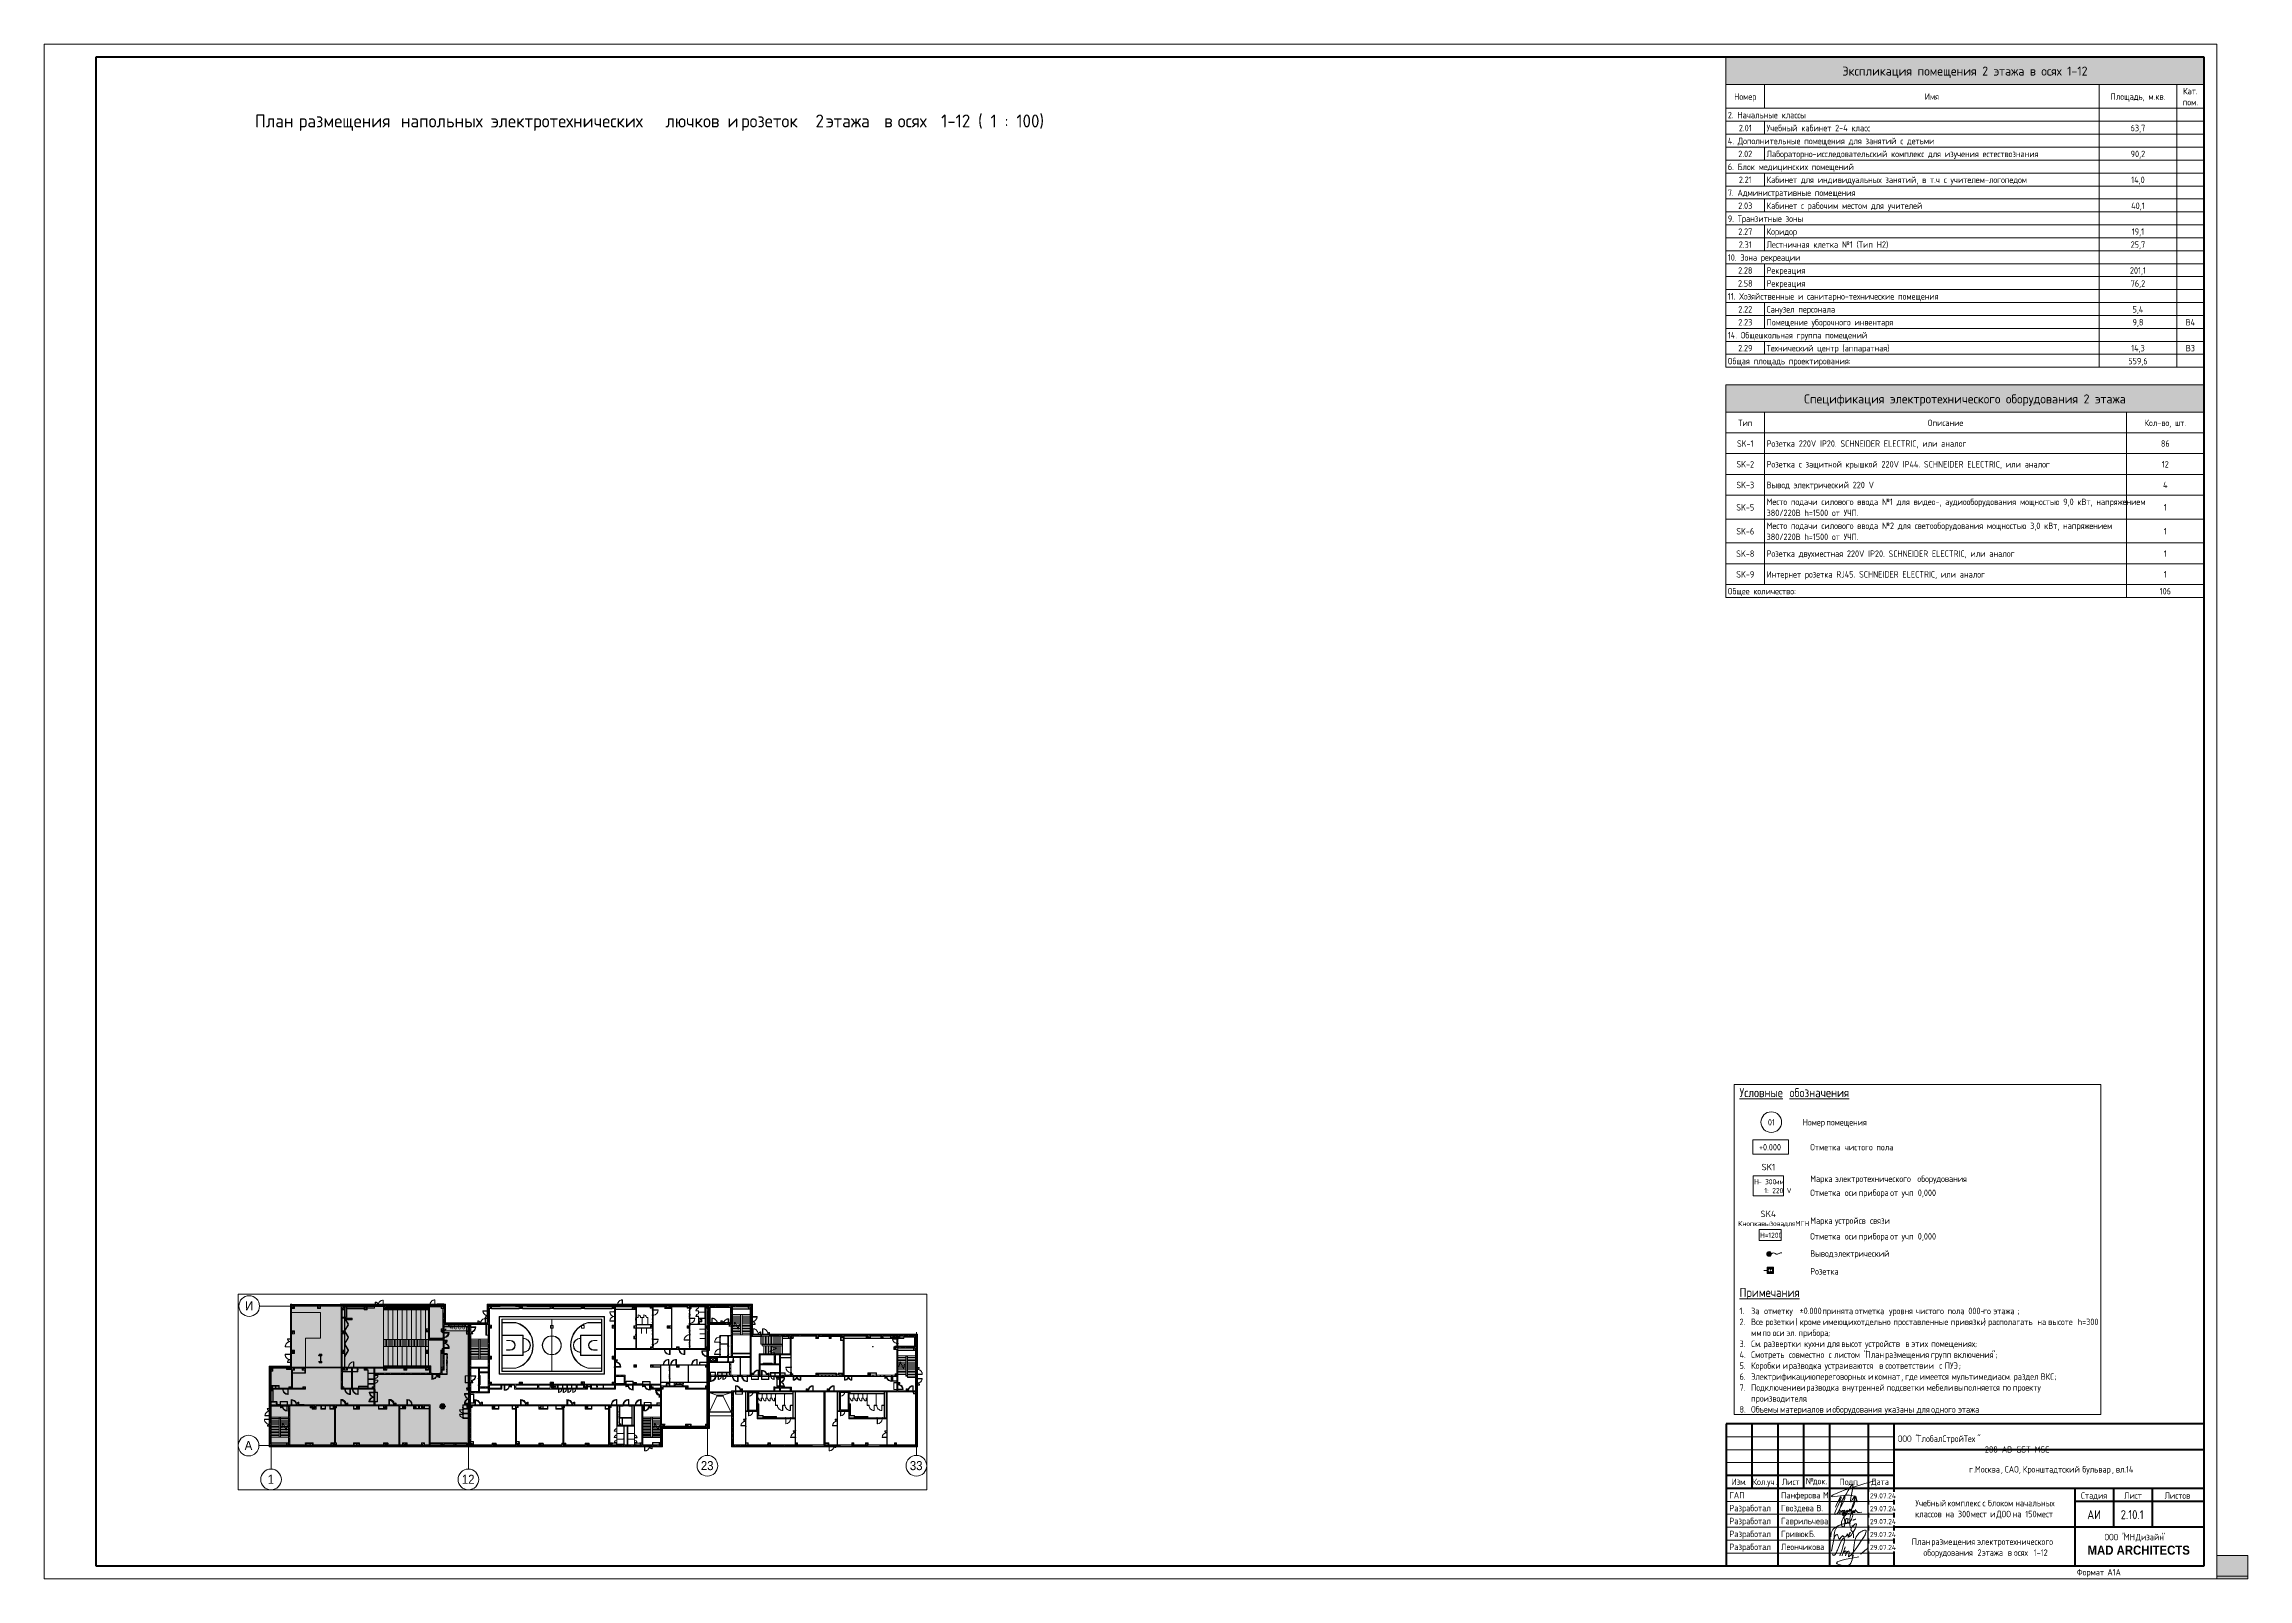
# Paper-space layout 'Layout1' of a CAD drawing. Header units: millimetres. Extents: x -841 to 12, y 0 to 594.
# The model-space entities are those that its viewports show. They can reach past a viewport. Long polylines and large blocks are cut down to what shows.
import ezdxf

# ---------------------------------------------------------------- set-up
doc = ezdxf.new("R2010")
doc.units = ezdxf.units.MM
doc.linetypes.add('200_ШТРИХ__ш1_п0_6_', pattern=[800, 500, -300])
doc.linetypes.add('Осевая', pattern=[3175, 635, -476.25, 1587.5, -476.25])
for name, color, linetype, lineweight in [('A-ANNO-DIMS', 7, 'Continuous', 9), ('A-ANNO-DIMS-500', 7, 'Continuous', 9), ('A-ANNO-NOTE', 7, 'Continuous', 9), ('A-DETL', 7, 'Continuous', 9), ('A-DETL-1', 7, 'Continuous', 5), ('A-DETL-MBND-1', 7, '200_ШТРИХ__ш1_п0_6_', 9), ('A-DOOR-5', 7, 'Continuous', 5), ('A-GENM-1', 7, 'Continuous', 5), ('A-GLAZ-2', 7, 'Continuous', 5), ('A-GLAZ-CURT-3', 7, 'Continuous', 5), ('A-GLAZ-CWMG-4', 7, 'Continuous', 5), ('A-ROOF', 7, 'Continuous', 5), ('A-WALL', 7, 'Continuous', 9), ('A-WALL-3', 7, 'Continuous', 5), ('G-ANNO-LEGN', 7, 'Continuous', 9), ('G-ANNO-SCHD', 7, 'Continuous', 9), ('G-ANNO-TEXT', 7, 'Continuous', 9), ('G-ANNO-TTLB', 7, 'Continuous', 9), ('I-WALL', 7, 'Continuous', 9), ('I-WALL-3', 7, 'Continuous', 5), ('M-EQPM-1', 7, 'Continuous', 5), ('S-COLS-2', 7, 'Continuous', 5), ('S-STRS-2', 7, 'Continuous', 5), ('S-STRS-MBND-1', 7, 'Continuous', 5), ('Оси', 7, 'Continuous', 9), ('Оси-1', 7, 'Continuous', 20), ('Оси-2', 7, 'Осевая', 9)]:
    doc.layers.add(name, color=color, linetype=linetype, lineweight=lineweight)
for name, color, linetype, lineweight, true_color in [('A-DETL-GENF-2', 1, 'Continuous', 9, 0xff0000), ('A-DETL-GENF-4', 7, 'Continuous', 5, 0xe2e2e2), ('A-DETL-GENF-5', 7, 'Continuous', 5, 0xaaaaaa), ('A-DETL-GENF-6', 7, 'Continuous', 5, 0xb7b7b7), ('A-DOOR-2', 7, 'Continuous', 5, 0xaaaaaa), ('A-DOOR-3', 7, 'Continuous', 5, 0xe2e2e2), ('A-DOOR-4', 7, 'Continuous', 5, 0xb7b7b7), ('A-DOOR-FRAM-2', 7, 'Continuous', 5, 0xe2e2e2), ('A-DOOR-FRAM-3', 7, 'Continuous', 5, 0xaaaaaa), ('A-DOOR-FRAM-4', 7, 'Continuous', 5, 0xb7b7b7), ('A-FLOR-1', 7, 'Continuous', 5, 0xb7b7b7), ('A-FLOR-2', 7, 'Continuous', 5, 0xaaaaaa), ('A-GENM-2', 7, 'Continuous', 5, 0xe2ddcd), ('A-GLAZ-3', 7, 'Continuous', 5, 0x737373), ('A-GLAZ-CURT-2', 7, 'Continuous', 5, 0x737373), ('A-GLAZ-CWMG-2', 7, 'Continuous', 5, 0x737373), ('A-GLAZ-CWMG-3', 7, 'Continuous', 5, 0x383e42), ('A-WALL-4', 7, 'Continuous', 9, 0x737373), ('A-WALL-5', 7, 'Continuous', 5, 0x737373), ('A-WALL-PATT-1', 7, 'Continuous', 5, 0x787878), ('G-ANNO-TEXT-1', 7, 'Continuous', 9, 0x3c3c3c), ('I-WALL-1', 7, 'Continuous', 5, 0xe7e7e7), ('I-WALL-2', 7, 'Continuous', 9, 0xe7e7e7), ('I-WALL-4', 7, 'Continuous', 5, 0x737373), ('I-WALL-5', 7, 'Continuous', 5, 0x787878), ('S-COLS-1', 7, 'Continuous', 5, 0x737373), ('S-STRS-3', 7, 'Continuous', 5, 0x737373), ('S-STRS-MBND-2', 7, 'Continuous', 5, 0x737373)]:
    doc.layers.add(name, color=color, linetype=linetype, lineweight=lineweight, true_color=true_color)
doc.layers.add('A-DETL-GENF-3', color=7, linetype='Continuous', lineweight=9, true_color=0xc0c0c0, transparency=0.4)
doc.layers.add('G-ANNO-NPLT', color=7, linetype='Continuous', plot=False)
doc.styles.add('Arial_1', font='arial.ttf', dxfattribs={"width": 0.9, "height": 1750})
doc.styles.add('Arial_B', font='', dxfattribs={"width": 0.9, "height": 3.5})
doc.styles.add('GOST Common_4', font='GOST_Common.ttf', dxfattribs={"width": 0.9, "height": 3.5})
doc.styles.add('GOST Common_5', font='GOST_Common.ttf', dxfattribs={"width": 0.9, "height": 2.5})
doc.styles.add('GOST Common_6', font='GOST_Common.ttf', dxfattribs={"width": 0.9, "height": 2})
doc.styles.add('GOST Common_7', font='GOST_Common.ttf', dxfattribs={"height": 5})
doc.styles.add('GOST Common_8', font='GOST_Common.ttf', dxfattribs={"height": 3.5})
doc.styles.add('ISOCPEUR_2', font='isocpeur.ttf', dxfattribs={"width": 0.9, "height": 1000})
doc.styles.add('ISOCPEUR_B', font='', dxfattribs={"height": 2.5})
doc.styles.get('Arial_B').set_extended_font_data('Arial', bold=True)
doc.styles.get('ISOCPEUR_B').set_extended_font_data('ISOCPEUR', bold=True)
doc.dimstyles.new('ISO-2_0_0_9К_Средний_округл2_1', dxfattribs={"dimscale": 304.8, "dimtxt": 995.981176, "dimasz": 2.46063, "dimexe": 1.968504, "dimexo": 0, "dimgap": 0, "dimtad": 1, "dimdec": 0, "dimrnd": 10, "dimzin": 0, "dimdsep": 46, "dimtxsty": 'ISOCPEUR_2', "dimblk1": 'OBLIQUE', "dimblk2": 'OBLIQUE', "dimsah": 1, "dimcen": 0.09, "dimdle": 1.968504, "dimazin": 0, "dimtfac": 1, "dimtdec": 4, "dimtix": 1, "dimtmove": 0, "dimatfit": 3, "dimfxl": 1, "dimtvp": 1, "dimtolj": 1, "dimtzin": 0, "dimarcsym": 2})
pattern_1 = [(45, (-38790, -7650), (-285.123, 285.123), []), (45, (-38504.88, -7650), (-285.123, 285.123), [504.031, -100.806, 16.764, -84.042])]
pattern_2 = [(45, (-38790, -150), (-285.123, 285.123), []), (45, (-38504.88, -150), (-285.123, 285.123), [504.031, -100.806, 16.764, -84.042])]
pattern_3 = [(45, (58417.4, 0), (-353.5534, 353.5534), []), (135, (58417.4, 0), (-353.5534, -353.5534), [])]
pattern_4 = [(45, (58417.4, 0), (-285.1231, 285.1231), []), (45, (58702.5, 0), (-285.1231, 285.1231), [504.031, -100.806, 16.764, -84.042])]
pattern_5 = [(135, (58417.4, 0), (-176.7767, -176.7767), [])]
pattern_6 = [(135, (58417.4, 0), (-353.5534, -353.5534), [])]
pattern_7 = [(45, (58417.4, 0), (-176.7767, 176.7767), [])]
pattern_8 = [(135, (1826.41, 164.685), (-14.14214, -14.14214), []), (225, (1826.41, 164.685), (14.14214, -14.14214), [])]
pattern_9 = [(45, (-296.384, 164.685), (-14.1421, 14.1421), []), (135, (-296.384, 164.685), (-14.1421, -14.1421), [])]
pattern_10 = [(135, (1751.41, 164.685), (-14.14214, -14.14214), []), (225, (1751.41, 164.685), (14.14214, -14.14214), [])]
pattern_11 = [(45, (-371.384, 164.685), (-14.1421, 14.1421), []), (135, (-371.384, 164.685), (-14.1421, -14.1421), [])]
pattern_12 = [(135, (1576.41, 164.685), (-14.14214, -14.14214), []), (225, (1576.41, 164.685), (14.14214, -14.14214), [])]
pattern_13 = [(45, (-546.384, 164.685), (-14.1421, 14.1421), []), (135, (-546.384, 164.685), (-14.1421, -14.1421), [])]
pattern_14 = [(135, (58417.4, 0), (-377.1708, -377.1708), [533.4, -88.9, 17.78, -88.9]), (135, (58417.4, 376.94), (-377.1708, -377.1708), []), (50, (58417.4, 0), (637.6445, -55.7866), [66.675, -733.425]), (355, (58417.4, 0), (-123.3494, 668.6992), [53.34, -586.74]), (100.451, (58470.5, -4.65), (514.299, 612.908), [56.665, -623.315]), (46.184, (58417.4, 177.8), (948.7764, -147.1497), [100.012, -1100.137]), (96.636, (58496.45, 165.5), (830.909, 865.997), [84.998, -934.973]), (351.184, (58417.4, 177.8), (830.918, 865.988), [80.01, -880.11]), (21, (58506.3, 133.35), (530.6506, -357.9283), [66.675, -733.425]), (326, (58506.3, 133.35), (216.308, 644.6585), [53.34, -586.74]), (71.451, (58550.5, 103.5), (746.9596, 286.7243), [56.665, -623.315]), (37.5, (58417.39, 0), (10.81053, 295.9426), [16.764, -562.864, 16.764, -578.866, -588.962]), (37.5, (58417.39, 0), (10.81053, 295.9426), [-1175.258, 16.764, -572.198]), (7.5, (58417.4, 0), (233.86916, 350.63175), [16.764, -322.834, 16.764, -549.529, -224.472]), (7.5, (58417.4, 0), (233.86916, 350.63175), [-905.891, 16.764, -207.708]), (327.5, (58219.14, 0), (474.5678, -20.0513), [16.764, -205.486, 16.764, -676.656, -920.115]), (327.5, (58219.14, 0), (474.5678, -20.0513), [-915.67, 16.764, -903.351]), (317.5, (58130.24, 0), (518.4522, 88.9934), [16.764, -272.161, 16.764, -443.738, -653.415]), (317.5, (58130.24, 0), (518.4522, 88.9934), [-749.427, 16.764, -636.651])]
pattern_15 = [(135, (1751.41, 174.685), (-14.14214, -14.14214), []), (225, (1751.41, 174.685), (14.14214, -14.14214), [])]
pattern_16 = [(45, (-371.384, 174.685), (-14.1421, 14.1421), []), (135, (-371.384, 174.685), (-14.1421, -14.1421), [])]
pattern_17 = [(135, (1751.41, 104.685), (-14.14214, -14.14214), []), (225, (1751.41, 104.685), (14.14214, -14.14214), [])]
pattern_18 = [(45, (-371.384, 104.685), (-14.1421, 14.1421), []), (135, (-371.384, 104.685), (-14.1421, -14.1421), [])]
pattern_19 = [(135, (1951.41, 104.685), (-14.14214, -14.14214), []), (225, (1951.41, 104.685), (14.14214, -14.14214), [])]
pattern_20 = [(45, (-171.384, 104.685), (-14.1421, 14.1421), []), (135, (-171.384, 104.685), (-14.1421, -14.1421), [])]
pattern_21 = [(135, (1951.41, 164.685), (-14.14214, -14.14214), []), (225, (1951.41, 164.685), (14.14214, -14.14214), [])]
pattern_22 = [(45, (-171.384, 164.685), (-14.1421, 14.1421), []), (135, (-171.384, 164.685), (-14.1421, -14.1421), [])]
pattern_23 = [(45, (58417.4, 0), (-530.33, 530.33), []), (135, (58417.4, 0), (-530.33, -530.33), [])]

psp = doc.layouts.get("Layout1")

# ---------------------------------------------------------------- texts
at = {"layer": 'G-ANNO-SCHD', "line_spacing_factor": 1.022761}
for s, insert, char_height, width, attachment_point, style in [('Экспликация помещения 2 этажа в осях 1-12', (-97.52, 585.3), 3.5, 115.0497, 2, 'GOST Common_8'), ('Номер', (-182.55, 574.92), 2.5, 9.896, 2, 'GOST Common_5'), ('Имя', (-110.31, 574.92), 2.5, 6.1548, 2, 'GOST Common_5'), ('Площадь, м.кв.', (-30.57, 574.92), 2.5, 23.8349, 2, 'GOST Common_5'), ('Кат.\\Pпом.', (-10.28, 577.05), 2.5, 7.5125, 2, 'GOST Common_5'), ('2. Начальные классы', (-189.3, 567.77), 2.5, 33.7611, 1, 'GOST Common_5'), ('4. Дополнительные помещения для занятий с детьми', (-189.3, 557.75), 2.5, 87.103, 1, 'GOST Common_5'), ('2.01', (-182.55, 562.76), 2.5, 5.9135, 2, 'GOST Common_5'), ('Учебный кабинет 2-4 класс', (-174.3, 562.76), 2.5, 45.3768, 1, 'GOST Common_5'), ('63,7', (-30.57, 562.76), 2.5, 6.5471, 2, 'GOST Common_5'), ('6. Блок медицинских помещений', (-189.3, 547.73), 2.5, 52.0445, 1, 'GOST Common_5'), ('2.02', (-182.55, 552.74), 2.5, 6.4264, 2, 'GOST Common_5'), ('Лабораторно-исследовательский комплекс для изучения естествознания', (-174.3, 552.74), 2.5, 121.8295, 1, 'GOST Common_5'), ('90,2', (-30.57, 552.74), 2.5, 6.5471, 2, 'GOST Common_5'), ('7. Административные помещения', (-189.3, 537.71), 2.5, 54.6091, 1, 'GOST Common_5'), ('2.21', (-182.55, 542.72), 2.5, 5.9135, 2, 'GOST Common_5'), ('Кабинет для индивидуальных занятий, в т.ч с учителем-логопедом', (-174.3, 542.72), 2.5, 111.149, 1, 'GOST Common_5'), ('14,0', (-30.57, 542.72), 2.5, 6.3057, 2, 'GOST Common_5'), ('2.03', (-182.55, 532.69), 2.5, 6.4264, 2, 'GOST Common_5'), ('Кабинет с рабочим местом для учителей', (-174.3, 532.69), 2.5, 67.3109, 1, 'GOST Common_5'), ('40,1', (-30.57, 532.69), 2.5, 6.3057, 2, 'GOST Common_5'), ('9. Транзитные зоны', (-189.3, 527.68), 2.5, 32.1318, 1, 'GOST Common_5'), ('2.27', (-182.55, 522.67), 2.5, 6.4264, 2, 'GOST Common_5'), ('Коридор', (-174.3, 522.67), 2.5, 13.3656, 1, 'GOST Common_5'), ('19,1', (-30.57, 522.67), 2.5, 5.5212, 2, 'GOST Common_5'), ('10. Зона рекреации', (-189.3, 512.65), 2.5, 31.1966, 1, 'GOST Common_5'), ('2.31', (-182.55, 517.66), 2.5, 5.9135, 2, 'GOST Common_5'), ('Лестничная клетка №1 (Тип Н2)', (-174.3, 517.66), 2.5, 51.9842, 1, 'GOST Common_5'), ('25,7', (-30.57, 517.66), 2.5, 6.5471, 2, 'GOST Common_5'), ('2.28', (-182.55, 507.64), 2.5, 6.4264, 2, 'GOST Common_5'), ('Рекреация', (-174.3, 507.64), 2.5, 17.6499, 1, 'GOST Common_5'), ('201,1', (-30.57, 507.64), 2.5, 7.3918, 2, 'GOST Common_5'), ('11. Хозяйственные и санитарно-технические помещения', (-189.3, 497.61), 2.5, 92.8052, 1, 'GOST Common_5'), ('2.58', (-182.55, 502.62), 2.5, 6.4264, 2, 'GOST Common_5'), ('Рекреация', (-174.3, 502.62), 2.5, 17.6499, 1, 'GOST Common_5'), ('76,2', (-30.57, 502.62), 2.5, 6.5471, 2, 'GOST Common_5'), ('2.23', (-182.55, 487.59), 2.5, 6.4264, 2, 'GOST Common_5'), ('2.22', (-182.55, 492.6), 2.5, 6.4264, 2, 'GOST Common_5'), ('Санузел персонала', (-174.3, 492.6), 2.5, 31.3172, 1, 'GOST Common_5'), ('Помещение уборочного инвентаря', (-174.3, 487.59), 2.5, 56.4193, 1, 'GOST Common_5'), ('9,8', (-30.57, 487.59), 2.5, 4.6765, 2, 'GOST Common_5'), ('5,4', (-30.57, 492.6), 2.5, 4.948, 2, 'GOST Common_5'), ('В4', (-10.28, 487.59), 2.5, 4.2842, 2, 'GOST Common_5'), ('14. Общешкольная группа помещений', (-189.3, 482.58), 2.5, 60.8846, 1, 'GOST Common_5'), ('Технический центр (аппаратная)', (-174.3, 477.57), 2.5, 55.1521, 1, 'GOST Common_5'), ('Общая площадь проектирования:', (-189.3, 472.56), 2.5, 54.5789, 1, 'GOST Common_5'), ('2.29', (-182.55, 477.57), 2.5, 6.4264, 2, 'GOST Common_5'), ('559,6', (-30.57, 472.56), 2.5, 8.4176, 2, 'GOST Common_5'), ('14,3', (-30.57, 477.57), 2.5, 6.3057, 2, 'GOST Common_5'), ('В3', (-10.28, 477.57), 2.5, 4.0127, 2, 'GOST Common_5'), ('Спецификация электротехнического оборудования 2 этажа', (-97.52, 458.42), 3.5, 156.9474, 2, 'GOST Common_8'), ('Тип', (-182.55, 448.66), 2.5, 5.8833, 2, 'GOST Common_5'), ('Описание', (-105.02, 448.66), 2.5, 15.2664, 2, 'GOST Common_5'), ('Кол-во, шт.', (-19.99, 448.66), 2.5, 19.0076, 2, 'GOST Common_5'), ('SK-1', (-182.55, 440.64), 2.5, 7.5125, 2, 'GOST Common_5'), ('Розетка 220V IP20. SCHNEIDER ELECTRIC, или аналог', (-174.3, 440.64), 2.5, 85.1117, 1, 'GOST Common_5'), ('86', (-19.99, 440.64), 2.5, 3.7412, 2, 'GOST Common_5'), ('SK-2', (-182.55, 432.62), 2.5, 8.0254, 2, 'GOST Common_5'), ('Розетка с защитной крышкой 220V IP44. SCHNEIDER ELECTRIC, или аналог', (-174.3, 432.62), 2.5, 120.4718, 1, 'GOST Common_5'), ('12', (-19.99, 432.62), 2.5, 3.2283, 2, 'GOST Common_5'), ('SK-3', (-182.55, 424.61), 2.5, 8.0254, 2, 'GOST Common_5'), ('Место подачи силового ввода №1 для видео-, аудиооборудования мощностью 9,0 кВт, напряжением\\P380/220В h=1500 от УЧП.', (-174.3, 418.09), 2.5, 163.3746, 1, 'GOST Common_5'), ('Вывод электрический 220 V', (-174.3, 424.61), 2.5, 45.3466, 1, 'GOST Common_5'), ('\\fGOST Common|b0|i0|c204|p34|;\\W.9;4', (-19.99, 424.61), 2.5, 2.1421, 2, 'GOST Common_5'), ('SK-5', (-182.55, 415.96), 2.5, 8.0254, 2, 'GOST Common_5'), ('\\fGOST Common|b0|i0|c204|p34|;\\W.9;1', (-19.99, 415.96), 2.5, 1.3577, 2, 'GOST Common_5'), ('SK-6', (-182.55, 406.69), 2.5, 8.0254, 2, 'GOST Common_5'), ('Место подачи силового ввода №2 для светооборудования мощностью 3,0 кВт, напряжением\\P380/220В h=1500 от УЧП.', (-174.3, 408.82), 2.5, 150.8236, 1, 'GOST Common_5'), ('\\fGOST Common|b0|i0|c204|p34|;\\W.9;1', (-19.99, 406.69), 2.5, 1.3577, 2, 'GOST Common_5'), ('SK-8', (-182.55, 398.04), 2.5, 8.0254, 2, 'GOST Common_5'), ('Розетка двухместная 220V IP20. SCHNEIDER ELECTRIC, или аналог', (-174.3, 398.04), 2.5, 107.4682, 1, 'GOST Common_5'), ('\\fGOST Common|b0|i0|c204|p34|;\\W.9;1', (-19.99, 398.04), 2.5, 1.3577, 2, 'GOST Common_5'), ('SK-9', (-182.55, 390.02), 2.5, 8.0254, 2, 'GOST Common_5'), ('Интернет розетка RJ45. SCHNEIDER ELECTRIC, или аналог', (-174.3, 390.02), 2.5, 94.2233, 1, 'GOST Common_5'), ('\\fGOST Common|b0|i0|c204|p34|;\\W.9;1', (-19.99, 390.02), 2.5, 1.3577, 2, 'GOST Common_5'), ('Общее количество:', (-189.3, 383.51), 2.5, 31.1966, 1, 'GOST Common_5'), ('106', (-19.99, 383.51), 2.5, 5.0989, 2, 'GOST Common_5')]:
    psp.add_mtext(s, dxfattribs=dict(at, insert=insert, char_height=char_height, width=width, attachment_point=attachment_point, style=style))
at = {"layer": 'G-ANNO-TTLB', "attachment_point": 1}
for s, insert, char_height, width, style in [('План', (-759.38, 566.75), 5, 18.4388, 'GOST Common_7'), ('\\fGOST Common|b0|i0|c204|p34|; ', (-744.16, 566.75), 5, 2.0844, 'GOST Common_7'), ('размещения', (-742.44, 566.75), 5, 45.8565, 'GOST Common_7'), ('\\fGOST Common|b0|i0|c204|p34|; ', (-704.61, 566.75), 5, 2.0844, 'GOST Common_7'), ('напольных', (-702.89, 566.75), 5, 40.0844, 'GOST Common_7'), ('\\fGOST Common|b0|i0|c204|p34|; ', (-669.81, 566.75), 5, 2.0844, 'GOST Common_7'), ('электротехнических', (-668.09, 566.75), 5, 79.8481, 'GOST Common_7'), ('\\fGOST Common|b0|i0|c204|p34|; ', (-602.21, 566.75), 5, 2.0844, 'GOST Common_7'), ('лючков', (-600.49, 566.75), 5, 26.9367, 'GOST Common_7'), ('\\fGOST Common|b0|i0|c204|p34|; ', (-578.27, 566.75), 5, 2.0844, 'GOST Common_7'), ('\\fGOST Common|b0|i0|c204|p34|;и', (-576.55, 566.75), 5, 4.3291, 'GOST Common_7'), ('\\fGOST Common|b0|i0|c204|p34|; ', (-572.98, 566.75), 5, 2.0844, 'GOST Common_7'), ('розеток', (-571.26, 566.75), 5, 31.2658, 'GOST Common_7'), (' 2 ', (-545.46, 566.75), 5, 8.4979, 'GOST Common_7'), ('этажа', (-538.45, 566.75), 5, 25.2532, 'GOST Common_7'), ('\\fGOST Common|b0|i0|c204|p34|; ', (-517.61, 566.75), 5, 2.0844, 'GOST Common_7'), ('\\fGOST Common|b0|i0|c204|p34|;в', (-515.89, 566.75), 5, 4.3291, 'GOST Common_7'), ('\\fGOST Common|b0|i0|c204|p34|; ', (-512.32, 566.75), 5, 2.0844, 'GOST Common_7'), ('осях', (-510.6, 566.75), 5, 16.6751, 'GOST Common_7'), (' 1-12 ( 1 : 100)', (-496.84, 566.75), 5, 47.0591, 'GOST Common_7'), ('ООО', (-123.53, 55.52), 2.5, 6.4937, 'GOST Common_5'), (' "', (-118.17, 55.52), 2.5, 2.5975, 'GOST Common_5'), ('ГлобалСтройТех', (-116.03, 55.52), 2.5, 28.2114, 'GOST Common_5'), ('"                                                                               288-AB-GST-MSC', (-92.75, 55.52), 2.5, 105.1974, 'GOST Common_5'), ('\\fGOST Common|b0|i0|c204|p34|;\\W.9;г', (-95.9, 43.66), 2.5, 1.9481, 'GOST Common_5'), ('Москва', (-93.64, 43.66), 2.5, 12.1215, 'GOST Common_5'), ('САО', (-82.09, 43.66), 2.5, 6.5658, 'GOST Common_5'), ('Кронштадтский', (-75.12, 43.66), 2.5, 26.9848, 'GOST Common_5'), ('\\fGOST Common|b0|i0|c204|p34|;\\W.9; ', (-52.86, 43.66), 2.5, 0.938, 'GOST Common_5'), ('бульвар', (-52.08, 43.66), 2.5, 13.8532, 'GOST Common_5'), ('вл', (-39.11, 43.66), 2.5, 3.8962, 'GOST Common_5'), ('.14', (-35.89, 43.66), 2.5, 4.3291, 'GOST Common_5'), ('\\fGOST Common|b0|i0|c204|p34|;\\W.9;.', (-94.29, 43.66), 2.5, 0.7937, 'GOST Common_5'), (', ', (-83.64, 43.66), 2.5, 1.8759, 'GOST Common_5'), (', ', (-76.67, 43.66), 2.5, 1.8759, 'GOST Common_5'), (', ', (-40.65, 43.66), 2.5, 1.8759, 'GOST Common_5'), ('Учебный', (-116.7, 30.59), 2.5, 14.0696, 'GOST Common_5'), ('классов', (-116.82, 26.36), 2.5, 13.2759, 'GOST Common_5'), ('\\fGOST Common|b0|i0|c204|p34|;\\W.9; ', (-105.87, 26.36), 2.5, 0.938, 'GOST Common_5'), ('\\fGOST Common|b0|i0|c204|p34|;\\W.9; ', (-105.1, 30.59), 2.5, 0.938, 'GOST Common_5'), ('на', (-105.1, 26.36), 2.5, 4.1127, 'GOST Common_5'), ('комплекс', (-104.32, 30.59), 2.5, 15.5127, 'GOST Common_5'), (' 300 ', (-101.7, 26.36), 2.5, 7.7203, 'GOST Common_5'), ('мест', (-95.33, 26.36), 2.5, 8.2253, 'GOST Common_5'), ('\\fGOST Common|b0|i0|c204|p34|;\\W.9; ', (-91.52, 30.59), 2.5, 0.938, 'GOST Common_5'), ('\\fGOST Common|b0|i0|c204|p34|;\\W.9;с', (-90.75, 30.59), 2.5, 1.6595, 'GOST Common_5'), ('\\fGOST Common|b0|i0|c204|p34|;\\W.9; ', (-89.38, 30.59), 2.5, 0.938, 'GOST Common_5'), ('\\fGOST Common|b0|i0|c204|p34|;\\W.9; ', (-88.55, 26.36), 2.5, 0.938, 'GOST Common_5'), ('блоком', (-88.61, 30.59), 2.5, 11.9051, 'GOST Common_5'), ('\\fGOST Common|b0|i0|c204|p34|;\\W.9;и', (-87.77, 26.36), 2.5, 1.9481, 'GOST Common_5'), ('\\fGOST Common|b0|i0|c204|p34|;\\W.9; ', (-86.17, 26.36), 2.5, 0.938, 'GOST Common_5'), ('ДОО', (-85.39, 26.36), 2.5, 6.7823, 'GOST Common_5'), ('\\fGOST Common|b0|i0|c204|p34|;\\W.9; ', (-79.8, 26.36), 2.5, 0.938, 'GOST Common_5'), ('на', (-79.02, 26.36), 2.5, 4.1127, 'GOST Common_5'), ('\\fGOST Common|b0|i0|c204|p34|;\\W.9; ', (-78.78, 30.59), 2.5, 0.938, 'GOST Common_5'), ('начальных', (-78.01, 30.59), 2.5, 18.1823, 'GOST Common_5'), (' 150 ', (-75.63, 26.36), 2.5, 7.143, 'GOST Common_5'), ('мест', (-69.73, 26.36), 2.5, 8.2253, 'GOST Common_5'), ('АИ', (-50.19, 26.62), 3.5, 6.5658, 'GOST Common_4'), ('2.10.1', (-37.25, 26.62), 3.5, 11.5443, 'GOST Common_4'), ('План', (-118.1, 15.66), 2.5, 8.2253, 'GOST Common_5'), ('оборудования', (-113.58, 11.42), 2.5, 23.5937, 'GOST Common_5'), ('\\fGOST Common|b0|i0|c204|p34|;\\W.9; ', (-111.32, 15.66), 2.5, 0.938, 'GOST Common_5'), ('размещения', (-110.54, 15.66), 2.5, 20.5633, 'GOST Common_5'), ('\\fGOST Common|b0|i0|c204|p34|;\\W.9; ', (-93.58, 15.66), 2.5, 0.938, 'GOST Common_5'), ('электротехнического', (-92.8, 15.66), 2.5, 37.7354, 'GOST Common_5'), (' 2 ', (-94.11, 11.42), 2.5, 3.824, 'GOST Common_5'), ('этажа', (-90.96, 11.42), 2.5, 11.1835, 'GOST Common_5'), ('\\fGOST Common|b0|i0|c204|p34|;\\W.9; ', (-81.73, 11.42), 2.5, 0.938, 'GOST Common_5'), ('\\fGOST Common|b0|i0|c204|p34|;\\W.9;в', (-80.95, 11.42), 2.5, 1.9481, 'GOST Common_5'), ('\\fGOST Common|b0|i0|c204|p34|;\\W.9; ', (-79.35, 11.42), 2.5, 0.938, 'GOST Common_5'), ('осях', (-78.57, 11.42), 2.5, 7.5038, 'GOST Common_5'), (' 1-12', (-72.38, 11.42), 2.5, 7.5759, 'GOST Common_5')]:
    psp.add_mtext(s, dxfattribs=dict(at, insert=insert, char_height=char_height, width=width, style=style))

msp = doc.modelspace()

# ---------------------------------------------------------------- texts
at = {"layer": 'G-ANNO-TEXT', "attachment_point": 1}
for s, insert, char_height, width, style in [('\\LУсловные', (38726.21, 3155.32), 3.5, 22.1506, 'GOST Common_4'), ('\\L\\fGOST Common|b0|i0|c204|p34|;\\W.9;\\L ', (38744.49, 3155.32), 3.5, 1.2987, 'GOST Common_4'), ('\\Lобозначения', (38745.56, 3155.32), 3.5, 30.1595, 'GOST Common_4'), ('01', (38737.19, 3143.35), 2.5, 3.319, 'GOST Common_5'), ('Номер', (38750.63, 3143.35), 2.5, 10.1734, 'GOST Common_5'), ('\\fGOST Common|b0|i0|c204|p34|;\\W.9; ', (38759.02, 3143.35), 2.5, 0.938, 'GOST Common_5'), ('помещения', (38759.8, 3143.35), 2.5, 18.543, 'GOST Common_5'), ('+0.000', (38733.74, 3133.72), 2.5, 10.5342, 'GOST Common_5'), ('Отметка', (38753.57, 3133.72), 2.5, 15.2962, 'GOST Common_5'), ('\\fGOST Common|b0|i0|c204|p34|;\\W.9; ', (38766.19, 3133.72), 2.5, 0.938, 'GOST Common_5'), ('чистого', (38766.96, 3133.72), 2.5, 13.8532, 'GOST Common_5'), ('\\fGOST Common|b0|i0|c204|p34|;\\W.9; ', (38778.39, 3133.72), 2.5, 0.938, 'GOST Common_5'), ('пола', (38779.17, 3133.72), 2.5, 8.0089, 'GOST Common_5'), ('\\fGOST Common|b0|i0|c204|p34|;\\W.9; ', (38785.77, 3133.72), 2.5, 0.938, 'GOST Common_5'), ('SK1', (38734.74, 3126.03), 2.5, 6.5738, 'ISOCPEUR_B'), ('Отметка', (38753.57, 3116.08), 2.5, 15.2962, 'GOST Common_5'), ('Марка', (38753.57, 3121.48), 2.5, 10.6785, 'GOST Common_5'), ('\\fGOST Common|b0|i0|c204|p34|;\\W.9; ', (38762.38, 3121.48), 2.5, 0.938, 'GOST Common_5'), ('электротехнического', (38763.15, 3121.48), 2.5, 37.7354, 'GOST Common_5'), ('\\fGOST Common|b0|i0|c204|p34|;\\W.9; ', (38766.19, 3116.08), 2.5, 0.938, 'GOST Common_5'), ('оси', (38766.96, 3116.08), 2.5, 5.5557, 'GOST Common_5'), ('\\fGOST Common|b0|i0|c204|p34|;\\W.9; ', (38771.55, 3116.08), 2.5, 0.938, 'GOST Common_5'), ('прибора', (38772.32, 3116.08), 2.5, 13.8532, 'GOST Common_5'), ('\\fGOST Common|b0|i0|c204|p34|;\\W.9; ', (38783.75, 3116.08), 2.5, 0.938, 'GOST Common_5'), ('от', (38784.52, 3116.08), 2.5, 4.4013, 'GOST Common_5'), ('\\fGOST Common|b0|i0|c204|p34|;\\W.9; ', (38788.16, 3116.08), 2.5, 0.938, 'GOST Common_5'), ('учп', (38788.93, 3116.08), 2.5, 5.8443, 'GOST Common_5'), ('\\fGOST Common|b0|i0|c204|p34|;\\W.9; ', (38794.29, 3121.48), 2.5, 0.938, 'GOST Common_5'), ('оборудования', (38795.06, 3121.48), 2.5, 23.5937, 'GOST Common_5'), (' 0,000', (38793.75, 3116.08), 2.5, 9.6684, 'GOST Common_5'), ('SK4', (38734.34, 3107.91), 2.5, 7.4557, 'ISOCPEUR_B'), ('Марка', (38753.57, 3105.28), 2.5, 10.6785, 'GOST Common_5'), ('\\fGOST Common|b0|i0|c204|p34|;\\W.9; ', (38762.38, 3105.28), 2.5, 0.938, 'GOST Common_5'), ('устройсв', (38763.15, 3105.28), 2.5, 15.5127, 'GOST Common_5'), ('\\fGOST Common|b0|i0|c204|p34|;\\W.9; ', (38775.95, 3105.28), 2.5, 0.938, 'GOST Common_5'), ('связи', (38776.73, 3105.28), 2.5, 9.3076, 'GOST Common_5'), ('Отметка', (38753.57, 3099.21), 2.5, 15.2962, 'GOST Common_5'), ('\\fGOST Common|b0|i0|c204|p34|;\\W.9; ', (38766.19, 3099.21), 2.5, 0.938, 'GOST Common_5'), ('оси', (38766.96, 3099.21), 2.5, 5.5557, 'GOST Common_5'), ('\\fGOST Common|b0|i0|c204|p34|;\\W.9; ', (38771.55, 3099.21), 2.5, 0.938, 'GOST Common_5'), ('прибора', (38772.32, 3099.21), 2.5, 13.8532, 'GOST Common_5'), ('\\fGOST Common|b0|i0|c204|p34|;\\W.9; ', (38783.75, 3099.21), 2.5, 0.938, 'GOST Common_5'), ('от', (38784.52, 3099.21), 2.5, 4.4013, 'GOST Common_5'), ('\\fGOST Common|b0|i0|c204|p34|;\\W.9; ', (38788.16, 3099.21), 2.5, 0.938, 'GOST Common_5'), ('учп', (38788.93, 3099.21), 2.5, 5.8443, 'GOST Common_5'), (' 0,000', (38793.75, 3099.21), 2.5, 9.6684, 'GOST Common_5'), ('Вывод', (38753.57, 3092.55), 2.5, 10.2456, 'GOST Common_5'), ('\\fGOST Common|b0|i0|c204|p34|;\\W.9; ', (38762.02, 3092.55), 2.5, 0.938, 'GOST Common_5'), ('электрический', (38762.8, 3092.55), 2.5, 25.5418, 'GOST Common_5'), ('Розетка', (38753.57, 3085.65), 2.5, 14.4304, 'GOST Common_5'), ('\\LПримечания', (38726.21, 3077.98), 3.5, 28.4278, 'GOST Common_4'), ('1.', (38726.21, 3070.34), 2.5, 5.4117, 'GOST Common_5'), ('2.', (38726.21, 3066.11), 2.5, 5.4117, 'GOST Common_5'), ('За', (38730.68, 3070.34), 2.5, 4.257, 'GOST Common_5'), ('Все', (38730.68, 3066.11), 2.5, 5.8443, 'GOST Common_5'), ('\\fGOST Common|b0|i0|c204|p34|;\\W.9; ', (38735.5, 3066.11), 2.5, 0.938, 'GOST Common_5'), ('отметку', (38735.74, 3070.34), 2.5, 14.8633, 'GOST Common_5'), ('розетки', (38736.27, 3066.11), 2.5, 13.9975, 'GOST Common_5'), (' (', (38747.82, 3066.11), 2.5, 2.0203, 'GOST Common_5'), (' ±0.000 ', (38748, 3070.34), 2.5, 12.4101, 'GOST Common_5'), ('кроме', (38749.49, 3066.11), 2.5, 9.957, 'GOST Common_5'), ('\\fGOST Common|b0|i0|c204|p34|;\\W.9; ', (38757.7, 3066.11), 2.5, 0.938, 'GOST Common_5'), ('принята', (38758.24, 3070.34), 2.5, 14.3582, 'GOST Common_5'), ('имеющих', (38758.48, 3066.11), 2.5, 15.0797, 'GOST Common_5'), ('\\fGOST Common|b0|i0|c204|p34|;\\W.9; ', (38770.09, 3070.34), 2.5, 0.938, 'GOST Common_5'), ('\\fGOST Common|b0|i0|c204|p34|;\\W.9; ', (38770.92, 3066.11), 2.5, 0.938, 'GOST Common_5'), ('отметка', (38770.86, 3070.34), 2.5, 15.0797, 'GOST Common_5'), ('отдельно', (38771.69, 3066.11), 2.5, 16.0899, 'GOST Common_5'), ('\\fGOST Common|b0|i0|c204|p34|;\\W.9; ', (38783.3, 3070.34), 2.5, 0.938, 'GOST Common_5'), ('уровня', (38784.08, 3070.34), 2.5, 11.6886, 'GOST Common_5'), ('\\fGOST Common|b0|i0|c204|p34|;\\W.9; ', (38784.97, 3066.11), 2.5, 0.938, 'GOST Common_5'), ('проставленные', (38785.74, 3066.11), 2.5, 25.9747, 'GOST Common_5'), ('\\fGOST Common|b0|i0|c204|p34|;\\W.9; ', (38793.72, 3070.34), 2.5, 0.938, 'GOST Common_5'), ('чистого', (38794.49, 3070.34), 2.5, 13.8532, 'GOST Common_5'), ('\\fGOST Common|b0|i0|c204|p34|;\\W.9; ', (38805.92, 3070.34), 2.5, 0.938, 'GOST Common_5'), ('пола', (38806.7, 3070.34), 2.5, 8.0089, 'GOST Common_5'), ('\\fGOST Common|b0|i0|c204|p34|;\\W.9; ', (38807.18, 3066.11), 2.5, 0.938, 'GOST Common_5'), ('привязки', (38807.95, 3066.11), 2.5, 15.4405, 'GOST Common_5'), (' 000-', (38813.31, 3070.34), 2.5, 8.7304, 'GOST Common_5'), ('го', (38820.51, 3070.34), 2.5, 3.8962, 'GOST Common_5'), (') ', (38820.69, 3066.11), 2.5, 2.0203, 'GOST Common_5'), ('располагать', (38822.36, 3066.11), 2.5, 22.2949, 'GOST Common_5'), ('\\fGOST Common|b0|i0|c204|p34|;\\W.9; ', (38823.72, 3070.34), 2.5, 0.938, 'GOST Common_5'), ('этажа', (38824.5, 3070.34), 2.5, 11.1835, 'GOST Common_5'), ('\\fGOST Common|b0|i0|c204|p34|;\\W.9;;', (38833.73, 3070.34), 2.5, 0.938, 'GOST Common_5'), ('\\fGOST Common|b0|i0|c204|p34|;\\W.9; ', (38840.75, 3066.11), 2.5, 0.938, 'GOST Common_5'), ('на', (38841.52, 3066.11), 2.5, 4.1127, 'GOST Common_5'), ('\\fGOST Common|b0|i0|c204|p34|;\\W.9; ', (38844.92, 3066.11), 2.5, 0.938, 'GOST Common_5'), ('высоте', (38845.69, 3066.11), 2.5, 12.1215, 'GOST Common_5'), (' h=300 ', (38855.69, 3066.11), 2.5, 11.6165, 'GOST Common_5'), ('3.', (38726.21, 3057.64), 2.5, 5.4117, 'GOST Common_5'), ('См', (38730.68, 3057.64), 2.5, 4.1127, 'GOST Common_5'), ('мм', (38730.68, 3061.87), 2.5, 4.3291, 'GOST Common_5'), ('\\fGOST Common|b0|i0|c204|p34|;\\W.9; ', (38734.25, 3061.87), 2.5, 0.938, 'GOST Common_5'), ('. ', (38734.07, 3057.64), 2.5, 1.7316, 'GOST Common_5'), ('по', (38735.02, 3061.87), 2.5, 3.8962, 'GOST Common_5'), ('развертки', (38735.5, 3057.64), 2.5, 18.1101, 'GOST Common_5'), ('\\fGOST Common|b0|i0|c204|p34|;\\W.9; ', (38738.24, 3061.87), 2.5, 0.938, 'GOST Common_5'), ('оси', (38739.01, 3061.87), 2.5, 5.5557, 'GOST Common_5'), ('\\fGOST Common|b0|i0|c204|p34|;\\W.9; ', (38743.6, 3061.87), 2.5, 0.938, 'GOST Common_5'), ('эл', (38744.37, 3061.87), 2.5, 3.8962, 'GOST Common_5'), ('. ', (38747.58, 3061.87), 2.5, 1.7316, 'GOST Common_5'), ('прибора', (38749.01, 3061.87), 2.5, 13.8532, 'GOST Common_5'), ('\\fGOST Common|b0|i0|c204|p34|;\\W.9; ', (38750.44, 3057.64), 2.5, 0.938, 'GOST Common_5'), ('кухни', (38751.22, 3057.64), 2.5, 9.7405, 'GOST Common_5'), ('\\fGOST Common|b0|i0|c204|p34|;\\W.9; ', (38759.25, 3057.64), 2.5, 0.938, 'GOST Common_5'), ('для', (38760.03, 3057.64), 2.5, 5.8443, 'GOST Common_5'), ('; ', (38760.44, 3061.87), 2.5, 1.8759, 'GOST Common_5'), ('\\fGOST Common|b0|i0|c204|p34|;\\W.9; ', (38764.85, 3057.64), 2.5, 0.938, 'GOST Common_5'), ('высот', (38765.62, 3057.64), 2.5, 10.1734, 'GOST Common_5'), ('\\fGOST Common|b0|i0|c204|p34|;\\W.9; ', (38774.02, 3057.64), 2.5, 0.938, 'GOST Common_5'), (' "', (38772.83, 3053.41), 2.5, 2.5975, 'GOST Common_5'), ('устройств', (38774.79, 3057.64), 2.5, 17.9658, 'GOST Common_5'), ('\\fGOST Common|b0|i0|c204|p34|;\\W.9; ', (38789.61, 3057.64), 2.5, 0.938, 'GOST Common_5'), ('\\fGOST Common|b0|i0|c204|p34|;\\W.9;в', (38790.39, 3057.64), 2.5, 1.9481, 'GOST Common_5'), ('\\fGOST Common|b0|i0|c204|p34|;\\W.9; ', (38791.99, 3057.64), 2.5, 0.938, 'GOST Common_5'), ('этих', (38792.77, 3057.64), 2.5, 8.2975, 'GOST Common_5'), ('\\fGOST Common|b0|i0|c204|p34|;\\W.9; ', (38799.61, 3057.64), 2.5, 0.938, 'GOST Common_5'), ('помещениях', (38800.39, 3057.64), 2.5, 20.4911, 'GOST Common_5'), ('\\fGOST Common|b0|i0|c204|p34|;\\W.9;;', (38817.3, 3057.64), 2.5, 0.938, 'GOST Common_5'), ('";', (38823.9, 3053.41), 2.5, 2.5975, 'GOST Common_5'), ('4.', (38726.21, 3053.41), 2.5, 5.4117, 'GOST Common_5'), ('5.', (38726.21, 3049.17), 2.5, 5.4117, 'GOST Common_5'), ('Смотреть', (38730.68, 3053.41), 2.5, 16.8114, 'GOST Common_5'), ('Коробки', (38730.68, 3049.17), 2.5, 13.8532, 'GOST Common_5'), ('\\fGOST Common|b0|i0|c204|p34|;\\W.9; ', (38742.11, 3049.17), 2.5, 0.938, 'GOST Common_5'), ('\\fGOST Common|b0|i0|c204|p34|;\\W.9;и', (38742.88, 3049.17), 2.5, 1.9481, 'GOST Common_5'), ('\\fGOST Common|b0|i0|c204|p34|;\\W.9; ', (38744.49, 3049.17), 2.5, 0.938, 'GOST Common_5'), ('\\fGOST Common|b0|i0|c204|p34|;\\W.9; ', (38744.55, 3053.41), 2.5, 0.938, 'GOST Common_5'), ('совместно', (38745.32, 3053.41), 2.5, 17.6772, 'GOST Common_5'), ('разводка', (38745.26, 3049.17), 2.5, 15.8734, 'GOST Common_5'), ('\\fGOST Common|b0|i0|c204|p34|;\\W.9; ', (38758.36, 3049.17), 2.5, 0.938, 'GOST Common_5'), ('устраиваются', (38759.13, 3049.17), 2.5, 24.6759, 'GOST Common_5'), ('\\fGOST Common|b0|i0|c204|p34|;\\W.9; ', (38759.91, 3053.41), 2.5, 0.938, 'GOST Common_5'), ('\\fGOST Common|b0|i0|c204|p34|;\\W.9;с', (38760.68, 3053.41), 2.5, 1.6595, 'GOST Common_5'), ('\\fGOST Common|b0|i0|c204|p34|;\\W.9; ', (38762.05, 3053.41), 2.5, 0.938, 'GOST Common_5'), ('листом', (38762.82, 3053.41), 2.5, 12.1215, 'GOST Common_5'), ('План', (38774.97, 3053.41), 2.5, 8.2253, 'GOST Common_5'), ('\\fGOST Common|b0|i0|c204|p34|;\\W.9; ', (38779.49, 3049.17), 2.5, 0.938, 'GOST Common_5'), ('\\fGOST Common|b0|i0|c204|p34|;\\W.9;в', (38780.27, 3049.17), 2.5, 1.9481, 'GOST Common_5'), ('\\fGOST Common|b0|i0|c204|p34|;\\W.9; ', (38781.76, 3053.41), 2.5, 0.938, 'GOST Common_5'), ('\\fGOST Common|b0|i0|c204|p34|;\\W.9; ', (38781.87, 3049.17), 2.5, 0.938, 'GOST Common_5'), ('размещения', (38782.53, 3053.41), 2.5, 20.5633, 'GOST Common_5'), ('соответствии', (38782.65, 3049.17), 2.5, 24.3152, 'GOST Common_5'), ('\\fGOST Common|b0|i0|c204|p34|;\\W.9; ', (38799.5, 3053.41), 2.5, 0.938, 'GOST Common_5'), ('групп', (38800.27, 3053.41), 2.5, 9.7405, 'GOST Common_5'), ('\\fGOST Common|b0|i0|c204|p34|;\\W.9; ', (38802.71, 3049.17), 2.5, 0.938, 'GOST Common_5'), ('\\fGOST Common|b0|i0|c204|p34|;\\W.9;с', (38803.48, 3049.17), 2.5, 1.6595, 'GOST Common_5'), ('\\fGOST Common|b0|i0|c204|p34|;\\W.9; ', (38804.85, 3049.17), 2.5, 0.938, 'GOST Common_5'), ('ПУЭ', (38805.63, 3049.17), 2.5, 6.5658, 'GOST Common_5'), ('\\fGOST Common|b0|i0|c204|p34|;\\W.9; ', (38808.31, 3053.41), 2.5, 0.938, 'GOST Common_5'), ('включения', (38809.08, 3053.41), 2.5, 17.9658, 'GOST Common_5'), ('\\fGOST Common|b0|i0|c204|p34|;\\W.9;;', (38811.04, 3049.17), 2.5, 0.938, 'GOST Common_5'), ('7.', (38726.21, 3040.71), 2.5, 5.4117, 'GOST Common_5'), ('6.', (38726.21, 3044.94), 2.5, 5.4117, 'GOST Common_5'), ('Электрификацию', (38730.68, 3044.94), 2.5, 29.438, 'GOST Common_5'), ('Подключение', (38730.68, 3040.71), 2.5, 22.0785, 'GOST Common_5'), ('\\fGOST Common|b0|i0|c204|p34|;\\W.9; ', (38748.89, 3040.71), 2.5, 0.938, 'GOST Common_5'), ('\\fGOST Common|b0|i0|c204|p34|;\\W.9;и', (38749.67, 3040.71), 2.5, 1.9481, 'GOST Common_5'), ('\\fGOST Common|b0|i0|c204|p34|;\\W.9; ', (38751.28, 3040.71), 2.5, 0.938, 'GOST Common_5'), ('разводка', (38752.05, 3040.71), 2.5, 15.8734, 'GOST Common_5'), ('\\fGOST Common|b0|i0|c204|p34|;\\W.9; ', (38754.97, 3044.94), 2.5, 0.938, 'GOST Common_5'), ('переговорных', (38755.74, 3044.94), 2.5, 23.5937, 'GOST Common_5'), ('\\fGOST Common|b0|i0|c204|p34|;\\W.9; ', (38765.15, 3040.71), 2.5, 0.938, 'GOST Common_5'), ('внутренней', (38765.92, 3040.71), 2.5, 19.9861, 'GOST Common_5'), ('\\fGOST Common|b0|i0|c204|p34|;\\W.9; ', (38775.21, 3044.94), 2.5, 0.938, 'GOST Common_5'), ('\\fGOST Common|b0|i0|c204|p34|;\\W.9;и', (38775.98, 3044.94), 2.5, 1.9481, 'GOST Common_5'), ('\\fGOST Common|b0|i0|c204|p34|;\\W.9; ', (38777.59, 3044.94), 2.5, 0.938, 'GOST Common_5'), ('комнат', (38778.36, 3044.94), 2.5, 12.6266, 'GOST Common_5'), ('\\fGOST Common|b0|i0|c204|p34|;\\W.9; ', (38782.41, 3040.71), 2.5, 0.938, 'GOST Common_5'), ('подсветки', (38783.18, 3040.71), 2.5, 17.7494, 'GOST Common_5'), (', ', (38788.78, 3044.94), 2.5, 1.8759, 'GOST Common_5'), ('где', (38790.33, 3044.94), 2.5, 5.8443, 'GOST Common_5'), ('\\fGOST Common|b0|i0|c204|p34|;\\W.9; ', (38795.15, 3044.94), 2.5, 0.938, 'GOST Common_5'), ('имеется', (38795.92, 3044.94), 2.5, 14.0696, 'GOST Common_5'), ('\\fGOST Common|b0|i0|c204|p34|;\\W.9; ', (38797.83, 3040.71), 2.5, 0.938, 'GOST Common_5'), ('мебели', (38798.6, 3040.71), 2.5, 11.9051, 'GOST Common_5'), ('\\fGOST Common|b0|i0|c204|p34|;\\W.9; ', (38807.53, 3044.94), 2.5, 0.938, 'GOST Common_5'), ('\\fGOST Common|b0|i0|c204|p34|;\\W.9; ', (38808.43, 3040.71), 2.5, 0.938, 'GOST Common_5'), ('мультимедиа', (38808.31, 3044.94), 2.5, 22.5835, 'GOST Common_5'), ('выполняется', (38809.2, 3040.71), 2.5, 21.862, 'GOST Common_5'), ('\\fGOST Common|b0|i0|c204|p34|;\\W.9; ', (38826.94, 3044.94), 2.5, 0.938, 'GOST Common_5'), ('\\fGOST Common|b0|i0|c204|p34|;\\W.9; ', (38827.24, 3040.71), 2.5, 0.938, 'GOST Common_5'), ('см', (38827.71, 3044.94), 2.5, 3.824, 'GOST Common_5'), ('по', (38828.01, 3040.71), 2.5, 3.8962, 'GOST Common_5'), ('. ', (38830.87, 3044.94), 2.5, 1.7316, 'GOST Common_5'), ('\\fGOST Common|b0|i0|c204|p34|;\\W.9; ', (38831.23, 3040.71), 2.5, 0.938, 'GOST Common_5'), ('проекту', (38832, 3040.71), 2.5, 14.1418, 'GOST Common_5'), ('раздел', (38832.3, 3044.94), 2.5, 11.7608, 'GOST Common_5'), ('\\fGOST Common|b0|i0|c204|p34|;\\W.9; ', (38842, 3044.94), 2.5, 0.938, 'GOST Common_5'), ('ВКС', (38842.77, 3044.94), 2.5, 6.3494, 'GOST Common_5'), ('\\fGOST Common|b0|i0|c204|p34|;\\W.9; ', (38843.67, 3040.71), 2.5, 0.938, 'GOST Common_5'), ('\\fGOST Common|b0|i0|c204|p34|;\\W.9;;', (38848.01, 3044.94), 2.5, 0.938, 'GOST Common_5'), ('8.', (38726.21, 3032.24), 2.5, 5.4117, 'GOST Common_5'), ('Объемы', (38730.68, 3032.24), 2.5, 12.6987, 'GOST Common_5'), ('производителя', (38730.68, 3036.47), 2.5, 25.6861, 'GOST Common_5'), ('\\fGOST Common|b0|i0|c204|p34|;\\W.9; ', (38741.15, 3032.24), 2.5, 0.938, 'GOST Common_5'), ('материалов', (38741.93, 3032.24), 2.5, 20.6354, 'GOST Common_5'), ('\\fGOST Common|b0|i0|c204|p34|;\\W.9;.', (38751.87, 3036.47), 2.5, 0.7937, 'GOST Common_5'), ('\\fGOST Common|b0|i0|c204|p34|;\\W.9; ', (38758.95, 3032.24), 2.5, 0.938, 'GOST Common_5'), ('\\fGOST Common|b0|i0|c204|p34|;\\W.9;и', (38759.73, 3032.24), 2.5, 1.9481, 'GOST Common_5'), ('\\fGOST Common|b0|i0|c204|p34|;\\W.9; ', (38761.34, 3032.24), 2.5, 0.938, 'GOST Common_5'), ('оборудования', (38762.11, 3032.24), 2.5, 23.5937, 'GOST Common_5'), ('\\fGOST Common|b0|i0|c204|p34|;\\W.9; ', (38781.58, 3032.24), 2.5, 0.938, 'GOST Common_5'), ('указаны', (38782.35, 3032.24), 2.5, 14.1418, 'GOST Common_5'), ('\\fGOST Common|b0|i0|c204|p34|;\\W.9; ', (38794.02, 3032.24), 2.5, 0.938, 'GOST Common_5'), ('для', (38794.79, 3032.24), 2.5, 5.8443, 'GOST Common_5'), ('\\fGOST Common|b0|i0|c204|p34|;\\W.9; ', (38799.61, 3032.24), 2.5, 0.938, 'GOST Common_5'), ('одного', (38800.39, 3032.24), 2.5, 11.6886, 'GOST Common_5'), ('\\fGOST Common|b0|i0|c204|p34|;\\W.9; ', (38810.03, 3032.24), 2.5, 0.938, 'GOST Common_5'), ('этажа', (38810.81, 3032.24), 2.5, 11.1835, 'GOST Common_5'), ('\\fGOST Common|b0|i0|c204|p34|;\\W.9; ', (38820.03, 3032.24), 2.5, 0.938, 'GOST Common_5')]:
    msp.add_mtext(s, dxfattribs=dict(at, insert=insert, char_height=char_height, width=width, style=style))
at = {"layer": 'G-ANNO-TEXT-1', "char_height": 2, "attachment_point": 1, "style": 'GOST Common_6'}
for s, insert, width in [('\\fGOST Common|b0|i0|c204|p34|;\\W.9;Н', (38731.84, 3120.11), 1.8038), ('- 300 ', (38733.33, 3120.11), 7.8646), ('   1: 220 V', (38731.84, 3116.67), 12.4823), ('мм', (38739.81, 3120.11), 3.6076), ('Кнопка', (38725.69, 3103.91), 9.957), ('\\fGOST Common|b0|i0|c204|p34|;\\W.9; ', (38733.9, 3103.91), 0.7937), ('H=1200', (38734.18, 3099.37), 9.2354), ('вызова', (38734.56, 3103.91), 9.8127), ('\\fGOST Common|b0|i0|c204|p34|;\\W.9; ', (38742.65, 3103.91), 0.7937), ('для', (38743.31, 3103.91), 4.6177), ('\\fGOST Common|b0|i0|c204|p34|;\\W.9; ', (38747.12, 3103.91), 0.7937), ('МГН', (38747.77, 3103.91), 5.4114)]:
    msp.add_mtext(s, dxfattribs=dict(at, insert=insert, width=width))
at = {"layer": 'Оси', "char_height": 1750, "attachment_point": 1, "style": 'Arial_1'}
for s, insert, width in [('\\fArial|b0|i0|c204|p34|;\\W.9;И', (53484.01, 27905.19), 1948.1006), ('\\fArial|b0|i0|c204|p34|;\\W.9;А', (53425.93, 905.19), 1803.7969), ('23', (141714.31, -3003.03), 3030.3787), ('33', (182164.31, -3003.03), 3030.3787), ('12', (95464.31, -5649.6), 3030.3787), ('\\fArial|b0|i0|c204|p34|;\\W.9;1', (57889.81, -5649.6), 1515.1894)]:
    msp.add_mtext(s, dxfattribs=dict(at, insert=insert, width=width))

# ---------------------------------------------------------------- blocks, each defined once
blk = doc.blocks.new('Штамп_РД_основной - А1А-27074248-План размещения электротехнического оборудования 2 этажа в осях 1-12')
at = {"layer": 'A-ANNO-NOTE'}
for points, knots in [([(-338.04, -117.09), (-338.7, -122.45), (-329.95, -103.67), (-335.82, -123.67), (-330.91, -113.57), (-333.31, -120.58), (-331.35, -115.2), (-331.8, -118.76), (-331.18, -118.6), (-331.48, -117.47), (-332.41, -115.06), (-346.74, -118.37), (-335.97, -113.63), (-324.18, -110.47)], [0, 0, 0, 0, 0.0513615, 0.1091052, 0.1522958, 0.178941, 0.1972205, 0.2080985, 0.2140042, 0.2188047, 0.2389907, 0.2707687, 0.3130687, 0.3130687, 0.3130687, 0.3130687]), ([(-339.6, -120.68), (-338.03, -117.16), (-337.34, -116.47), (-337.34, -117.01), (-338.8, -120.61), (-340.42, -123.93), (-338.88, -123.37), (-338.39, -122.01), (-335.91, -117.73), (-335.91, -116.39), (-336.4, -116.39), (-336.93, -117.86), (-338.31, -122.65)], [0, 0, 0, 0, 0.0080365, 0.0160998, 0.028237, 0.0420073, 0.0521324, 0.0641411, 0.0757014, 0.0858292, 0.0908816, 0.1013994, 0.1013994, 0.1013994, 0.1013994]), ([(-334.92, -121.85), (-335.39, -122.12), (-335.39, -122.36), (-335.08, -122.36), (-334.79, -121.86), (-335.46, -123.69), (-336.26, -124.25), (-335.67, -123.24), (-334.43, -122), (-333.69, -121.48), (-334.3, -121.48), (-334.58, -122.51), (-333.95, -122.51), (-332.11, -119.19), (-332.11, -118.03), (-332.59, -118.5), (-333.54, -122.06), (-333.54, -122.65)], [0, 0, 0, 0, 0.00162511, 0.00331349, 0.00754981, 0.01278161, 0.01888966, 0.02470924, 0.03042302, 0.03530305, 0.0391434, 0.04257709, 0.05077407, 0.05912564, 0.06755136, 0.07580968, 0.08321457, 0.08321457, 0.08321457, 0.08321457]), ([(-341.44, -132.23), (-341.94, -127.35), (-328.89, -126.72), (-340.13, -127.01), (-339.88, -131.73), (-341.68, -139.94), (-340.55, -134.68), (-340.23, -132.52), (-338.7, -130.28), (-338.3, -134.28), (-337.45, -132.06), (-336.73, -131.65)], [0, 0, 0, 0, 0.019426, 0.0387349, 0.0549438, 0.0672527, 0.0778646, 0.084698, 0.0906304, 0.096697, 0.1015072, 0.1015072, 0.1015072, 0.1015072]), ([(-338.31, -122.65), (-338.31, -123.16), (-337.4, -123.16), (-337.4, -122.18), (-337.76, -122.18), (-337.86, -122.27), (-337.86, -122.45), (-336.95, -122.11), (-337.26, -122.65)], [0, 0, 0, 0, 0.00358547, 0.00695057, 0.00915819, 0.01015554, 0.01205798, 0.01469377, 0.01469377, 0.01469377, 0.01469377]), ([(-336.52, -122.82), (-335.98, -125.91), (-335.98, -128.51), (-337.09, -128.51), (-337.63, -126.53), (-335.78, -123.34), (-334.29, -122.94), (-332.03, -122.74)], [0, 0, 0, 0, 0.01155157, 0.02127823, 0.03282555, 0.04509601, 0.05773263, 0.05773263, 0.05773263, 0.05773263]), ([(-337.04, -123.15), (-336.33, -122.45), (-336.88, -121.9), (-337.19, -122.22), (-336.57, -122.38), (-335.98, -121.8), (-335.98, -122.14), (-336.29, -122.45), (-335.64, -122.45), (-335.9, -123.17), (-336.96, -124.23), (-336.96, -123.36), (-335.57, -122.19), (-335.11, -122.65)], [0, 0, 0, 0, 0.00332582, 0.00612366, 0.00901076, 0.01174206, 0.01415884, 0.01630272, 0.0190767, 0.02344016, 0.02813242, 0.03439448, 0.03937975, 0.03937975, 0.03937975, 0.03937975]), ([(-336.73, -131.65), (-336.69, -132.19), (-335.41, -132.52), (-334.96, -129.96), (-334.72, -133.44), (-334.65, -131.27), (-333.5, -130.12), (-334.9, -132.4), (-333.52, -132.31), (-329.94, -124.81), (-334.86, -129.74), (-332.72, -130.12), (-332.69, -131.28), (-332.61, -132.58)], [0, 0, 0, 0, 0.0046234, 0.0123007, 0.0208561, 0.0283952, 0.03509, 0.0409642, 0.0537756, 0.0710384, 0.0891313, 0.0998193, 0.1046376, 0.1046376, 0.1046376, 0.1046376]), ([(-334.89, -125.37), (-335.11, -125.15), (-335.5, -125.15), (-335.69, -125.34), (-335.81, -126.03), (-335.81, -126.9), (-335.29, -127.04), (-334.88, -126.64), (-334.73, -125.4), (-334.73, -125.1), (-334.73, -125.1), (-334.73, -125.11), (-334.83, -126.08), (-334.77, -126.92), (-334.56, -126.92), (-333.91, -126.43), (-332.93, -124.42), (-332.93, -123.27), (-333.1, -122.97), (-333.59, -122.97), (-334.05, -124.31), (-334.22, -127.46), (-333.93, -128.25), (-333.8, -128.74)], [0, 0, 0, 0, 0.0016332, 0.00392105, 0.00702344, 0.01058969, 0.01394693, 0.01793334, 0.0215051, 0.02411625, 0.02465035, 0.02632052, 0.02939378, 0.03280325, 0.03593957, 0.04142394, 0.04849321, 0.05477683, 0.05812393, 0.06191415, 0.07043912, 0.0795646, 0.08714635, 0.08714635, 0.08714635, 0.08714635]), ([(-333.54, -122.65), (-333.3, -122.89), (-332.62, -122.21), (-333.2, -122.21), (-332.6, -122.21), (-332.14, -121.75), (-332.66, -122.65)], [0, 0, 0, 0, 0.00269646, 0.00576297, 0.00838865, 0.01167349, 0.01167349, 0.01167349, 0.01167349]), ([(-331.86, -121.61), (-331.93, -121.96), (-331.61, -121.96), (-331.61, -122.32), (-330.85, -123.08), (-329.44, -122.71)], [0, 0, 0, 0, 0.001554219, 0.00418307, 0.008514983, 0.008514983, 0.008514983, 0.008514983]), ([(-340.81, -138.96), (-340.12, -140.15), (-338.38, -136.42), (-337.65, -133.87), (-335.19, -130.73), (-337.14, -137.8), (-337.95, -139.54)], [0, 0, 0, 0, 0.00891354, 0.0206837, 0.03596829, 0.05045262, 0.05045262, 0.05045262, 0.05045262]), ([(-334.59, -139.54), (-335.36, -141.78), (-325.61, -128.89), (-328.98, -129.54), (-332.56, -132.13), (-332.82, -142.77), (-335.05, -143.85), (-340.39, -142.51), (-338.8, -141.36), (-330.59, -139.93)], [0, 0, 0, 0, 0.0206368, 0.0432038, 0.0605873, 0.0770759, 0.0945827, 0.1039292, 0.1187761, 0.1187761, 0.1187761, 0.1187761])]:
    blk.add_open_spline(points, degree=3, knots=knots, dxfattribs=at)
for points, degree in [([(-333.54, -122.65), (-333.03, -122.65)], 1), ([(-333.25, -127.9), (-332.55, -127.9)], 1), ([(-332.92, -125.74), (-332.05, -125.55), (-331.8, -125.33)], 2), ([(-332.8, -122.83), (-332.58, -123.05), (-331.86, -122.34), (-331.86, -121.61)], 3), ([(-335.86, -136.11), (-337.11, -139.54)], 1), ([(-329.93, -138.92), (-327, -136.46)], 1), ([(-336.69, -138.38), (-335.63, -137.2), (-335.23, -137.31), (-335.71, -139.54)], 3), ([(-335.71, -139.54), (-335.36, -137.28), (-333.78, -136.92), (-334.59, -139.54)], 3), ([(-333.25, -139.54), (-332.55, -139.54)], 1)]:
    blk.add_open_spline(points, degree=degree, dxfattribs=at)
at = {"layer": 'G-ANNO-TTLB'}
for p, q in [((-1033, 445.5), (-1033, -148.5)), ((-1033, 445.5), (-192, 445.5)), ((-192, 445.5), (-192, -148.5)), ((-317, -93.5), (-382, -93.5)), ((-317, -98.5), (-382, -98.5)), ((-317, -103.5), (-382, -103.5)), ((-317, -118.5), (-382, -118.5)), ((-317, -123.5), (-382, -123.5)), ((-317, -128.5), (-382, -128.5)), ((-317, -133.5), (-382, -133.5)), ((-317, -138.5), (-382, -138.5)), ((-192, -148.5), (-1033, -148.5))]:
    blk.add_line(p, q, dxfattribs=at)
at = {"layer": 'G-ANNO-TTLB', "lineweight": 40}
for p, q in [((-1013, 440.5), (-1013, -143.5)), ((-197, 440.5), (-1013, 440.5)), ((-197, -143.5), (-197, 440.5)), ((-382, -88.5), (-382, -143.5)), ((-197, -88.5), (-382, -88.5)), ((-372, -88.5), (-372, -113.5)), ((-362, -88.5), (-362, -143.5)), ((-352, -88.5), (-352, -113.5)), ((-342, -88.5), (-342, -143.5)), ((-327, -88.5), (-327, -143.5)), ((-317, -88.5), (-317, -143.5)), ((-197, -98.5), (-317, -98.5)), ((-317, -108.5), (-382, -108.5)), ((-197, -113.5), (-382, -113.5)), ((-247, -113.5), (-247, -143.5)), ((-197, -118.5), (-247, -118.5)), ((-232, -113.5), (-232, -128.5)), ((-217, -113.5), (-217, -128.5)), ((-197, -128.5), (-317, -128.5)), ((-1013, -143.5), (-197, -143.5))]:
    blk.add_line(p, q, dxfattribs=at)
at = {"layer": 'G-ANNO-TTLB', "attachment_point": 1}
for s, insert, char_height, width, style in [('Изм', (-379.88, -109.67), 2.5, 6.1329, 'GOST Common_5'), ('Кол', (-371.75, -109.67), 2.5, 6.0608, 'GOST Common_5'), ('уч', (-366.1, -109.67), 2.5, 3.8962, 'GOST Common_5'), ('Лист', (-360.41, -109.67), 2.5, 8.2975, 'GOST Common_5'), ('\\fGOST Common|b0|i0|c204|p34|;\\W.9;№', (-351.11, -109.4), 2.5, 3.319, 'GOST Common_5'), ('док', (-348.38, -109.4), 2.5, 5.8443, 'GOST Common_5'), ('Подп', (-338.08, -109.67), 2.5, 8.0089, 'GOST Common_5'), ('Дата', (-325.82, -109.67), 2.5, 9.2354, 'GOST Common_5'), ('ГАП', (-380.68, -114.84), 2.5, 6.5658, 'GOST Common_5'), ('\\fGOST Common|b0|i0|c204|p34|;\\W.9;.', (-374.82, -109.67), 2.5, 0.7937, 'GOST Common_5'), ('\\fGOST Common|b0|i0|c204|p34|;\\W.9;.', (-366.75, -109.67), 2.5, 0.7937, 'GOST Common_5'), ('\\fGOST Common|b0|i0|c204|p34|;\\W.9;.', (-362.88, -109.67), 2.5, 0.7937, 'GOST Common_5'), ('Панферова', (-360.68, -114.84), 2.5, 18.6873, 'GOST Common_5'), ('\\fGOST Common|b0|i0|c204|p34|;\\W.9; ', (-345.26, -114.84), 2.5, 0.938, 'GOST Common_5'), ('\\fGOST Common|b0|i0|c204|p34|;\\W.9;М', (-344.49, -114.84), 2.5, 2.4532, 'GOST Common_5'), ('\\fGOST Common|b0|i0|c204|p34|;\\W.9;.', (-343.55, -109.4), 2.5, 0.7937, 'GOST Common_5'), ('\\fGOST Common|b0|i0|c204|p34|;\\W.9;.', (-331.47, -109.67), 2.5, 0.7937, 'GOST Common_5'), ('Стадия', (-244.61, -114.99), 2.5, 12.4101, 'GOST Common_5'), ('Лист', (-227.92, -114.99), 2.5, 8.2975, 'GOST Common_5'), ('Листов', (-212.28, -114.99), 2.5, 12.1937, 'GOST Common_5'), ('Разработал', (-380.68, -119.84), 2.5, 20.7076, 'GOST Common_5'), ('Разработал', (-380.68, -124.84), 2.5, 20.7076, 'GOST Common_5'), ('Гвоздева', (-360.68, -119.84), 2.5, 15.657, 'GOST Common_5'), ('Гаврильчева', (-360.68, -124.84), 2.5, 21.862, 'GOST Common_5'), ('\\fGOST Common|b0|i0|c204|p34|;\\W.9; ', (-347.76, -119.84), 2.5, 0.938, 'GOST Common_5'), ('\\fGOST Common|b0|i0|c204|p34|;\\W.9;В', (-346.99, -119.84), 2.5, 2.2367, 'GOST Common_5'), ('\\fGOST Common|b0|i0|c204|p34|;\\W.9;.', (-345.14, -119.84), 2.5, 0.7937, 'GOST Common_5'), ('\\fGOST Common|b0|i0|c204|p34|;\\W.9; ', (-342.64, -124.84), 2.5, 0.7215, 'GOST Common_5'), ('Разработал', (-380.68, -129.84), 2.5, 20.7076, 'GOST Common_5'), ('Разработал', (-380.68, -134.84), 2.5, 20.7076, 'GOST Common_5'), ('Леончикова', (-360.68, -134.84), 2.5, 19.9861, 'GOST Common_5'), ('Гривюк', (-360.68, -129.84), 2.5, 12.1215, 'GOST Common_5'), ('\\fGOST Common|b0|i0|c204|p34|;\\W.9; ', (-350.68, -129.84), 2.5, 0.938, 'GOST Common_5'), ('\\fGOST Common|b0|i0|c204|p34|;\\W.9;Б', (-349.9, -129.84), 2.5, 2.1646, 'GOST Common_5'), ('\\fGOST Common|b0|i0|c204|p34|;\\W.9;.', (-348.12, -129.84), 2.5, 0.7937, 'GOST Common_5'), ('MAD ARCHITECTS', (-242.07, -135.61), 3.5, 48.5582, 'Arial_B'), ('ООО', (-235.54, -131.05), 2.5, 6.4937, 'GOST Common_5'), (' "', (-230.18, -131.05), 2.5, 2.5975, 'GOST Common_5'), ('МН', (-228.04, -131.05), 2.5, 4.6177, 'GOST Common_5'), ('\\fGOST Common|b0|i0|c204|p34|;\\W.9; ', (-224.23, -131.05), 2.5, 0.938, 'GOST Common_5'), ('Дизайн', (-223.46, -131.05), 2.5, 12.2658, 'GOST Common_5'), ('\\fGOST Common|b0|i0|c204|p34|;\\W.9;"', (-213.33, -131.05), 2.5, 1.6595, 'GOST Common_5'), ('Формат', (-246.24, -144.67), 2.5, 13.4202, 'GOST Common_5'), ('\\fGOST Common|b0|i0|c204|p34|;\\W.9; ', (-235.17, -144.67), 2.5, 0.938, 'GOST Common_5'), ('\\fGOST Common|b0|i0|c204|p34|;\\W.9;А', (-234.4, -144.67), 2.5, 2.4532, 'GOST Common_5'), ('\\fGOST Common|b0|i0|c204|p34|;\\W.9;1', (-232.37, -144.67), 2.5, 1.3709, 'GOST Common_5'), ('\\fGOST Common|b0|i0|c204|p34|;\\W.9;А', (-231.24, -144.67), 2.5, 2.4532, 'GOST Common_5')]:
    blk.add_mtext(s, dxfattribs=dict(at, insert=insert, char_height=char_height, width=width, style=style))
blk = doc.blocks.new('Штамп_Без подписи_спец_ - Без подписи-27038161-План размещения электротехнического оборудования 2 этажа в осях 1-12')
at = {"layer": 'A-ANNO-NOTE'}
for p, q in [((0, 5), (35, 5)), ((0, 0), (0, 5)), ((35, 0), (0, 0)), ((20, 5), (20, 0)), ((35, 5), (35, 0))]:
    blk.add_line(p, q, dxfattribs=at)
blk = doc.blocks.new('BSC_Колонна _Прямоугольная - 600х600-23286269-2_9_1_птичка')
at = {"layer": 'S-COLS-2'}
h = blk.add_hatch(dxfattribs=at)
h.set_pattern_fill('FP_101', color=256, style=0, pattern_type=2)
h.set_pattern_definition([(45, (-29509.74, -7600), (-285.123, 285.123), []), (45, (-29224.6, -7600), (-285.123, 285.123), [504.031, -100.806, 16.764, -84.042])])
h.paths.add_polyline_path([(-300, -300), (300, -300), (300, 300), (-300, 300)])
at = {"layer": 'S-COLS-1'}
for p, q in [((300, 300), (-300, 300)), ((-300, 300), (-300, -300)), ((300, -300), (300, 300)), ((-300, -300), (300, -300))]:
    blk.add_line(p, q, dxfattribs=at)
blk = doc.blocks.new('BSC_Колонна _Прямоугольная - 500х500-23286270-2_9_1_птичка')
at = {"layer": 'S-COLS-2'}
h = blk.add_hatch(dxfattribs=at)
h.set_pattern_fill('FP_102', color=256, style=0, pattern_type=2)
h.set_pattern_definition(pattern_1)
h.paths.add_polyline_path([(-30, -250), (-30, 250), (-250, 250), (-250, -250)])
h = blk.add_hatch(dxfattribs=at)
h.set_pattern_fill('FP_102', color=256, style=0, pattern_type=2)
h.set_pattern_definition(pattern_1)
h.paths.add_polyline_path([(-30, -250), (250, -250), (250, 250), (-30, 250), (-30, 100.33)])
at = {"layer": 'S-COLS-1'}
for p, q in [((-30, 250), (-250, 250)), ((-250, 250), (-250, -250)), ((-250, -250), (-30, -250))]:
    blk.add_line(p, q, dxfattribs=at)
at = {"layer": 'S-COLS-2'}
for p, q in [((250, 250), (-30, 250)), ((250, -250), (250, 250)), ((-30, -250), (250, -250))]:
    blk.add_line(p, q, dxfattribs=at)
blk = doc.blocks.new('BSC_Колонна _Прямоугольная - 500х500-V168-2_9_1_птичка')
at = {"layer": 'S-COLS-2'}
h = blk.add_hatch(dxfattribs=at)
h.set_pattern_fill('FP_103', color=256, style=0, pattern_type=2)
h.set_pattern_definition([(45, (-43160, -7650), (-285.123, 285.123), []), (45, (-42874.88, -7650), (-285.123, 285.123), [504.031, -100.806, 16.764, -84.042])])
h.paths.add_polyline_path([(-250, -250), (250, -250), (250, 250), (-250, 250)])
for p, q in [((250, 250), (-250, 250)), ((-250, 250), (-250, -250)), ((250, -250), (250, 250)), ((-250, -250), (250, -250))]:
    blk.add_line(p, q, dxfattribs=at)
blk = doc.blocks.new('BSC_Колонна _Прямоугольная - 500х500-V169-2_9_1_птичка')
at = {"layer": 'S-COLS-2'}
h = blk.add_hatch(dxfattribs=at)
h.set_pattern_fill('FP_104', color=256, style=0, pattern_type=2)
h.set_pattern_definition([(45, (-47660, -7650), (-285.123, 285.123), []), (45, (-47374.88, -7650), (-285.123, 285.123), [504.031, -100.806, 16.764, -84.042])])
h.paths.add_polyline_path([(-250, -250), (250, -250), (250, 250), (-250, 250), (-250, 100.33)])
for p, q in [((250, 250), (-250, 250)), ((-250, 250), (-250, -250)), ((250, -250), (250, 250)), ((-250, -250), (250, -250))]:
    blk.add_line(p, q, dxfattribs=at)
blk = doc.blocks.new('BSC_Колонна _Прямоугольная - 500х500-V170-2_9_1_птичка')
at = {"layer": 'S-COLS-2'}
h = blk.add_hatch(dxfattribs=at)
h.set_pattern_fill('FP_105', color=256, style=0, pattern_type=2)
h.set_pattern_definition([(45, (-52160, -7650), (-285.123, 285.123), []), (45, (-51874.88, -7650), (-285.123, 285.123), [504.031, -100.806, 16.764, -84.042])])
h.paths.add_polyline_path([(-250, -250), (250, -250), (250, 250), (-250, 250)])
for p, q in [((250, 250), (-250, 250)), ((-250, 250), (-250, -250)), ((250, -250), (250, 250)), ((-250, -250), (250, -250))]:
    blk.add_line(p, q, dxfattribs=at)
blk = doc.blocks.new('BSC_Колонна _Прямоугольная - 500х500-V171-2_9_1_птичка')
at = {"layer": 'S-COLS-2'}
h = blk.add_hatch(dxfattribs=at)
h.set_pattern_fill('FP_106', color=256, style=0, pattern_type=2)
h.set_pattern_definition([(45, (-61160, -7650), (-285.1231, 285.1231), []), (45, (-60874.88, -7650), (-285.123, 285.123), [504.031, -100.806, 16.764, -84.042])])
h.paths.add_polyline_path([(-250, -250), (250, -250), (250, 250), (-250, 250)])
for p, q in [((250, 250), (-250, 250)), ((-250, 250), (-250, -250)), ((250, -250), (250, 250)), ((-250, -250), (250, -250))]:
    blk.add_line(p, q, dxfattribs=at)
blk = doc.blocks.new('BSC_Колонна _Прямоугольная - 600х600-V172-2_9_1_птичка')
at = {"layer": 'S-COLS-2'}
h = blk.add_hatch(dxfattribs=at)
h.set_pattern_fill('FP_107', color=256, style=0, pattern_type=2)
h.set_pattern_definition([(45, (-25860, -200), (-285.123, 285.123), []), (45, (-25574.88, -200), (-285.123, 285.123), [504.031, -100.806, 16.764, -84.042])])
h.paths.add_polyline_path([(-105.14, -300), (300, -300), (300, 300), (-300, 300), (-300, -300)])
at = {"layer": 'S-COLS-1'}
for p, q in [((300, 300), (-300, 300)), ((-300, 300), (-300, -300)), ((300, -300), (300, 300)), ((-300, -300), (300, -300))]:
    blk.add_line(p, q, dxfattribs=at)
blk = doc.blocks.new('BSC_Колонна _Прямоугольная - 600х600-V173-2_9_1_птичка')
at = {"layer": 'S-COLS-2'}
h = blk.add_hatch(dxfattribs=at)
h.set_pattern_fill('FP_108', color=256, style=0, pattern_type=2)
h.set_pattern_definition([(45, (-29509.74, -200), (-285.123, 285.123), []), (45, (-29224.6, -200), (-285.123, 285.123), [504.031, -100.806, 16.764, -84.042])])
h.paths.add_polyline_path([(-300, -300), (300, -300), (300, 300), (-300, 300)])
at = {"layer": 'S-COLS-1'}
for p, q in [((300, 300), (-300, 300)), ((-300, 300), (-300, -300)), ((300, -300), (300, 300)), ((-300, -300), (300, -300))]:
    blk.add_line(p, q, dxfattribs=at)
blk = doc.blocks.new('BSC_Колонна _Прямоугольная - 500х500-V174-2_9_1_птичка')
at = {"layer": 'S-COLS-2'}
h = blk.add_hatch(dxfattribs=at)
h.set_pattern_fill('FP_109', color=256, style=0, pattern_type=2)
h.set_pattern_definition(pattern_2)
h.paths.add_polyline_path([(-66.66, -250), (-30, -250), (-30, 250), (-250, 250), (-250, -250)])
h = blk.add_hatch(dxfattribs=at)
h.set_pattern_fill('FP_109', color=256, style=0, pattern_type=2)
h.set_pattern_definition(pattern_2)
h.paths.add_polyline_path([(-30, -250), (250, -250), (250, 250), (-30, 250), (-30, 80.49)])
at = {"layer": 'S-COLS-1'}
for p, q in [((-30, 250), (-250, 250)), ((-250, 250), (-250, -250)), ((-250, -250), (-30, -250))]:
    blk.add_line(p, q, dxfattribs=at)
at = {"layer": 'S-COLS-2'}
for p, q in [((250, 250), (-30, 250)), ((250, -250), (250, 250)), ((-30, -250), (250, -250))]:
    blk.add_line(p, q, dxfattribs=at)
blk = doc.blocks.new('BSC_Колонна _Прямоугольная - 500х500-V175-2_9_1_птичка')
at = {"layer": 'S-COLS-2'}
h = blk.add_hatch(dxfattribs=at)
h.set_pattern_fill('FP_110', color=256, style=0, pattern_type=2)
h.set_pattern_definition([(45, (-43160, -150), (-285.123, 285.123), []), (45, (-42874.88, -150), (-285.123, 285.123), [504.031, -100.806, 16.764, -84.042])])
h.paths.add_polyline_path([(-250, -250), (250, -250), (250, 250), (-250, 250)])
for p, q in [((250, 250), (-250, 250)), ((-250, 250), (-250, -250)), ((250, -250), (250, 250)), ((-250, -250), (250, -250))]:
    blk.add_line(p, q, dxfattribs=at)
blk = doc.blocks.new('BSC_Колонна _Прямоугольная - 500х500-V176-2_9_1_птичка')
at = {"layer": 'S-COLS-2'}
h = blk.add_hatch(dxfattribs=at)
h.set_pattern_fill('FP_111', color=256, style=0, pattern_type=2)
h.set_pattern_definition([(45, (-47660, -150), (-285.123, 285.123), []), (45, (-47374.88, -150), (-285.123, 285.123), [504.031, -100.806, 16.764, -84.042])])
h.paths.add_polyline_path([(-250, -250), (250, -250), (250, 250), (-250, 250), (-250, 80.49)])
for p, q in [((250, 250), (-250, 250)), ((-250, 250), (-250, -250)), ((250, -250), (250, 250)), ((-250, -250), (250, -250))]:
    blk.add_line(p, q, dxfattribs=at)
blk = doc.blocks.new('BSC_Колонна _Прямоугольная - 500х500-V177-2_9_1_птичка')
at = {"layer": 'S-COLS-2'}
h = blk.add_hatch(dxfattribs=at)
h.set_pattern_fill('FP_112', color=256, style=0, pattern_type=2)
h.set_pattern_definition([(45, (-52160, -150), (-285.123, 285.123), []), (45, (-51874.88, -150), (-285.123, 285.123), [504.031, -100.806, 16.764, -84.042])])
h.paths.add_polyline_path([(-250, -250), (250, -250), (250, 250), (-250, 250)])
for p, q in [((250, 250), (-250, 250)), ((-250, 250), (-250, -250)), ((250, -250), (250, 250)), ((-250, -250), (250, -250))]:
    blk.add_line(p, q, dxfattribs=at)
blk = doc.blocks.new('BSC_Колонна _Прямоугольная - 500х500-V178-2_9_1_птичка')
at = {"layer": 'S-COLS-2'}
h = blk.add_hatch(dxfattribs=at)
h.set_pattern_fill('FP_113', color=256, style=0, pattern_type=2)
h.set_pattern_definition([(45, (-61160, -150), (-285.123, 285.123), []), (45, (-60874.88, -150), (-285.123, 285.123), [504.031, -100.806, 16.764, -84.042])])
h.paths.add_polyline_path([(-159.38, -250), (250, -250), (250, 250), (-250, 250), (-250, -250)])
for p, q in [((250, 250), (-250, 250)), ((-250, 250), (-250, -250)), ((250, -250), (250, 250)), ((-250, -250), (250, -250))]:
    blk.add_line(p, q, dxfattribs=at)
blk = doc.blocks.new('BSC_Колонна _Прямоугольная - 500х500-V179-2_9_1_птичка')
at = {"layer": 'S-COLS-2'}
h = blk.add_hatch(dxfattribs=at)
h.set_pattern_fill('FP_114', color=256, style=0, pattern_type=2)
h.set_pattern_definition([(45, (-65660, -150), (-285.1231, 285.1231), []), (45, (-65374.88, -150), (-285.1231, 285.1231), [504.031, -100.806, 16.764, -84.042])])
h.paths.add_polyline_path([(-21.78, -250), (250, -250), (250, 250), (-250, 250), (-250, -250)])
for p, q in [((250, 250), (-250, 250)), ((-250, 250), (-250, -250)), ((250, -250), (250, 250)), ((-250, -250), (250, -250))]:
    blk.add_line(p, q, dxfattribs=at)
blk = doc.blocks.new('BSC_Колонна _Прямоугольная - 500х500-V180-2_9_1_птичка')
at = {"layer": 'S-COLS-2'}
h = blk.add_hatch(dxfattribs=at)
h.set_pattern_fill('FP_115', color=256, style=0, pattern_type=2)
h.set_pattern_definition([(45, (-75730, -3800), (-285.1231, 285.1231), []), (45, (-75444.88, -3800), (-285.1231, 285.1231), [504.031, -100.806, 16.764, -84.042])])
h.paths.add_polyline_path([(-250, -250), (250, -250), (250, 250), (-250, 250), (-250, -98.82)])
for p, q in [((250, 250), (-250, 250)), ((-250, 250), (-250, -250)), ((250, -250), (250, 250)), ((-250, -250), (250, -250))]:
    blk.add_line(p, q, dxfattribs=at)
blk = doc.blocks.new('BSC_Колонна _Прямоугольная - 500х500-V181-2_9_1_птичка')
at = {"layer": 'S-COLS-2'}
h = blk.add_hatch(dxfattribs=at)
h.set_pattern_fill('FP_116', color=256, style=0, pattern_type=2)
h.set_pattern_definition([(45, (-80600, -3800), (-285.1231, 285.1231), []), (45, (-80314.88, -3800), (-285.1231, 285.1231), [504.031, -100.806, 16.764, -84.042])])
h.paths.add_polyline_path([(-121.46, -250), (250, -250), (250, 250), (-250, 250), (-250, -250)])
for p, q in [((250, 250), (-250, 250)), ((-250, 250), (-250, -250)), ((250, -250), (250, 250)), ((-250, -250), (250, -250))]:
    blk.add_line(p, q, dxfattribs=at)
blk = doc.blocks.new('BSC_Колонна _Прямоугольная - 500х500-V182-2_9_1_птичка')
at = {"layer": 'S-COLS-2'}
h = blk.add_hatch(dxfattribs=at)
h.set_pattern_fill('FP_117', color=256, style=0, pattern_type=2)
h.set_pattern_definition([(45, (-65660, -7650), (-285.1231, 285.1231), []), (45, (-65374.88, -7650), (-285.1231, 285.1231), [504.031, -100.806, 16.764, -84.042])])
h.paths.add_polyline_path([(-21.78, -250), (250, -250), (250, 250), (-250, 250), (-250, -250)])
for p, q in [((250, 250), (-250, 250)), ((-250, 250), (-250, -250)), ((250, -250), (250, 250)), ((-250, -250), (250, -250))]:
    blk.add_line(p, q, dxfattribs=at)
blk = doc.blocks.new('BSC_Колонна _Прямоугольная - 600х600-23205240-2_9_1_птичка')
at = {"layer": 'S-COLS-2'}
h = blk.add_hatch(dxfattribs=at)
h.set_pattern_fill('FP_118', color=256, style=0, pattern_type=2)
h.set_pattern_definition([(45, (-66460, -12000), (-285.1231, 285.1231), []), (45, (-66174.88, -12000), (-285.1231, 285.1231), [504.031, -100.806, 16.764, -84.042])])
h.paths.add_polyline_path([(-300, -300), (300, -300), (300, 300), (-300, 300)])
for p, q in [((300, 300), (-300, 300)), ((-300, 300), (-300, -300)), ((300, -300), (300, 300)), ((-300, -300), (300, -300))]:
    blk.add_line(p, q, dxfattribs=at)
blk = doc.blocks.new('BSC_Колонна _Прямоугольная - 600х800-24078684-2_9_1_птичка')
at = {"layer": 'S-COLS-2'}
h = blk.add_hatch(dxfattribs=at)
h.set_pattern_fill('FP_119', color=256, style=0, pattern_type=2)
h.set_pattern_definition([(45, (-14010, -26700), (-285.123, 285.123), []), (45, (-13724.88, -26700), (-285.123, 285.123), [504.031, -100.806, 16.764, -84.042])])
h.paths.add_polyline_path([(300, -400), (300, 400), (-300, 400), (-300, -400)])
at = {"layer": 'S-COLS-1'}
for p, q in [((300, 400), (-300, 400)), ((-300, 400), (-300, -400)), ((300, -400), (300, 400)), ((-300, -400), (300, -400))]:
    blk.add_line(p, q, dxfattribs=at)
blk = doc.blocks.new('BSC_Колонна _Прямоугольная - 600х600-V183-2_9_1_птичка')
at = {"layer": 'S-COLS-2'}
h = blk.add_hatch(dxfattribs=at)
h.set_pattern_fill('FP_121', color=256, style=0, pattern_type=2)
h.set_pattern_definition([(45, (-14010, -14900), (-285.123, 285.123), []), (45, (-13724.88, -14900), (-285.123, 285.123), [504.031, -100.806, 16.764, -84.042])])
h.paths.add_polyline_path([(-300, -300), (300, -300), (300, 300), (-300, 300), (-300, -208.28)])
at = {"layer": 'S-COLS-1'}
for p, q in [((300, 300), (-300, 300)), ((-300, 300), (-300, -300)), ((300, -300), (300, 300)), ((-300, -300), (300, -300))]:
    blk.add_line(p, q, dxfattribs=at)
blk = doc.blocks.new('BSC_Колонна _Прямоугольная - 600х600-23295697-2_9_1_птичка')
at = {"layer": 'S-COLS-2'}
h = blk.add_hatch(dxfattribs=at)
h.set_pattern_fill('FP_122', color=256, style=0, pattern_type=2)
h.set_pattern_definition([(45, (-14010, -18150), (-285.123, 285.123), []), (45, (-13724.88, -18150), (-285.123, 285.123), [504.031, -100.806, 16.764, -84.042])])
h.paths.add_polyline_path([(-300, -300), (300, -300), (300, 300), (-300, 300), (-300, -26.02)])
at = {"layer": 'S-COLS-1'}
for p, q in [((300, 300), (-300, 300)), ((-300, 300), (-300, -300)), ((300, -300), (300, 300)), ((-300, -300), (300, -300))]:
    blk.add_line(p, q, dxfattribs=at)
blk = doc.blocks.new('BSC_Колонна _Прямоугольная - 600х600-V184-2_9_1_птичка')
at = {"layer": 'S-COLS-2'}
h = blk.add_hatch(dxfattribs=at)
h.set_pattern_fill('FP_123', color=256, style=0, pattern_type=2)
h.set_pattern_definition([(45, (-14010, -21900), (-285.123, 285.123), []), (45, (-13724.88, -21900), (-285.123, 285.123), [504.031, -100.806, 16.764, -84.042])])
h.paths.add_polyline_path([(-300, -300), (300, -300), (300, 300), (-300, 300)])
at = {"layer": 'S-COLS-1'}
for p, q in [((300, 300), (-300, 300)), ((-300, 300), (-300, -300)), ((300, -300), (300, 300)), ((-300, -300), (300, -300))]:
    blk.add_line(p, q, dxfattribs=at)
blk = doc.blocks.new('BSC_Колонна _Прямоугольная - 600х600-V185-2_9_1_птичка')
at = {"layer": 'S-COLS-2'}
h = blk.add_hatch(dxfattribs=at)
h.set_pattern_fill('FP_124', color=256, style=0, pattern_type=2)
h.set_pattern_definition([(45, (-25860, -7600), (-285.123, 285.123), []), (45, (-25574.88, -7600), (-285.123, 285.123), [504.031, -100.806, 16.764, -84.042])])
h.paths.add_polyline_path([(-300, -300), (300, -300), (300, 300), (-300, 300), (-300, 150.33)])
at = {"layer": 'S-COLS-1'}
for p, q in [((300, 300), (-300, 300)), ((-300, 300), (-300, -300)), ((300, -300), (300, 300)), ((-300, -300), (300, -300))]:
    blk.add_line(p, q, dxfattribs=at)
blk = doc.blocks.new('BSC_Колонна _Прямоугольная - 600х600-V186-2_9_1_птичка')
at = {"layer": 'S-COLS-2'}
h = blk.add_hatch(dxfattribs=at)
h.set_pattern_fill('FP_125', color=256, style=0, pattern_type=2)
h.set_pattern_definition([(45, (-26110, -26800), (-285.123, 285.123), []), (45, (-25824.88, -26800), (-285.123, 285.123), [504.031, -100.806, 16.764, -84.042])])
h.paths.add_polyline_path([(-300, -300), (300, -300), (300, 300), (-300, 300)])
at = {"layer": 'S-COLS-1'}
for p, q in [((300, 300), (-300, 300)), ((-300, 300), (-300, -300)), ((300, -300), (300, 300)), ((-300, -300), (300, -300))]:
    blk.add_line(p, q, dxfattribs=at)
blk = doc.blocks.new('BSC_Колонна _Прямоугольная - 600х600-V187-2_9_1_птичка')
at = {"layer": 'S-COLS-2'}
h = blk.add_hatch(dxfattribs=at)
h.set_pattern_fill('FP_126', color=256, style=0, pattern_type=2)
h.set_pattern_definition([(45, (-26110, -14900), (-285.123, 285.123), []), (45, (-25824.88, -14900), (-285.123, 285.123), [504.031, -100.806, 16.764, -84.042])])
h.paths.add_polyline_path([(-300, -300), (300, -300), (300, 300), (-300, 300)])
at = {"layer": 'S-COLS-1'}
for p, q in [((300, 300), (-300, 300)), ((-300, 300), (-300, -300)), ((300, -300), (300, 300)), ((-300, -300), (300, -300))]:
    blk.add_line(p, q, dxfattribs=at)
blk = doc.blocks.new('BSC_Колонна _Прямоугольная - 600х600-V188-2_9_1_птичка')
at = {"layer": 'S-COLS-2'}
h = blk.add_hatch(dxfattribs=at)
h.set_pattern_fill('FP_127', color=256, style=0, pattern_type=2)
h.set_pattern_definition([(45, (-66460, -17000), (-285.1231, 285.1231), []), (45, (-66174.88, -17000), (-285.1231, 285.1231), [504.031, -100.806, 16.764, -84.042])])
h.paths.add_polyline_path([(-300, -300), (300, -300), (300, 300), (-300, 300), (-300, 5.52)])
for p, q in [((300, 300), (-300, 300)), ((-300, 300), (-300, -300)), ((300, -300), (300, 300)), ((-300, -300), (300, -300))]:
    blk.add_line(p, q, dxfattribs=at)
blk = doc.blocks.new('BSC_Колонна _Прямоугольная - 500х500-23287078-2_9_1_птичка')
at = {"layer": 'S-COLS-2'}
h = blk.add_hatch(dxfattribs=at)
h.set_pattern_fill('FP_129', color=256, style=0, pattern_type=2)
h.set_pattern_definition([(45, (-84450, -22950), (-285.1231, 285.1231), []), (45, (-84164.88, -22950), (-285.1231, 285.1231), [504.031, -100.806, 16.764, -84.042])])
h.paths.add_polyline_path([(-250, -250), (250, -250), (250, 250), (-250, 250), (-250, -159.99)])
for p, q in [((250, 250), (-250, 250)), ((-250, 250), (-250, -250)), ((250, -250), (250, 250)), ((-250, -250), (250, -250))]:
    blk.add_line(p, q, dxfattribs=at)
blk = doc.blocks.new('110_Дверь_СКБ_1Ст_Внутренняя1 - Д-8 950x2100h_охрана-V189-2_9_1_птичка')
at = {"layer": 'A-DOOR-2'}
h = blk.add_hatch(dxfattribs=at)
h.set_pattern_fill('FP_133', color=256, style=0, pattern_type=2)
h.set_pattern_definition(pattern_8)
h.paths.add_polyline_path([(487.5, 100), (462.5, 100), (462.5, -100), (487.5, -100), (487.5, -34.82)])
at = {"layer": 'A-DOOR-3'}
h = blk.add_hatch(color=256, dxfattribs=at)
h.paths.add_polyline_path([(-437.5, 100), (-437.5, 20), (-402.5, 20), (-402.5, 60), (-412.5, 60), (-416.16, 100)])
h.paths.add_polyline_path([(437.5, 100), (437.5, 60), (427.5, 60), (427.5, 20), (462.5, 20), (462.5, 100)])
at = {"layer": 'A-DOOR-FRAM-2'}
for points in [[(397.5, 950), (397.5, 100), (437.5, 100), (437.5, 950)], [(-492.5, 108), (-492.5, 100), (-422.5, 100), (-422.5, 108)], [(511.36, 108), (447.5, 108), (447.5, 100), (517.5, 100), (517.5, 108)], [(-422.5, 20), (-437.5, 20), (-437.5, -100), (-422.5, -100), (-422.5, -34.82)], [(462.5, 20), (447.5, 20), (447.5, -100), (462.5, -100), (462.5, -34.82)], [(-492.5, -100), (-492.5, -108), (-422.5, -108), (-422.5, -100)], [(447.5, -100), (447.5, -108), (517.5, -108), (517.5, -100)]]:
    blk.add_hatch(color=256, dxfattribs=at).paths.add_polyline_path(points)
at = {"layer": 'A-DOOR-FRAM-3'}
h = blk.add_hatch(dxfattribs=at)
h.set_pattern_fill('FP_134', color=256, style=0, pattern_type=2)
h.set_pattern_definition(pattern_9)
h.paths.add_polyline_path([(-437.5, 100), (-462.5, 100), (-462.5, -100), (-437.5, -100), (-437.5, -34.82)])
at = {"layer": 'A-DOOR-2'}
for p, q in [((437.5, 950), (397.5, 950)), ((397.5, 950), (397.5, 100)), ((437.5, 100), (437.5, 950)), ((397.5, 100), (437.5, 100))]:
    blk.add_line(p, q, dxfattribs=at)
blk.add_arc((437.5, 100), 850, 90, 180, dxfattribs=at)
at = {"layer": 'A-DOOR-FRAM-3'}
for p, q in [((-422.5, 108), (-492.5, 108)), ((-492.5, 108), (-492.5, 100)), ((-422.5, 100), (-422.5, 108)), ((517.5, 108), (447.5, 108)), ((447.5, 108), (447.5, 100)), ((517.5, 100), (517.5, 108)), ((-492.5, 100), (-422.5, 100)), ((-437.5, 100), (-462.5, 100)), ((-462.5, 100), (-462.5, -100)), ((-412.5, 100), (-437.5, 100)), ((-437.5, 100), (-437.5, 20)), ((-437.5, -100), (-437.5, 100)), ((-422.5, 100), (-437.5, 100)), ((-437.5, 100), (-437.5, 99)), ((-437.5, 99), (-422.5, 99)), ((-422.5, 99), (-422.5, 100)), ((-412.5, 60), (-412.5, 100)), ((437.5, 100), (437.5, 60)), ((462.5, 100), (437.5, 100)), ((462.5, 100), (447.5, 100)), ((447.5, 100), (447.5, 99)), ((447.5, 100), (517.5, 100)), ((447.5, 99), (462.5, 99)), ((462.5, 20), (462.5, 100)), ((487.5, 100), (462.5, 100)), ((462.5, 100), (462.5, -100)), ((462.5, 99), (462.5, 100)), ((487.5, -100), (487.5, 100)), ((-402.5, 60), (-412.5, 60)), ((-402.5, 20), (-402.5, 60)), ((437.5, 60), (427.5, 60)), ((427.5, 60), (427.5, 20)), ((-437.5, 20), (-402.5, 20)), ((-422.5, 20), (-437.5, 20)), ((-437.5, 20), (-437.5, -100)), ((-422.5, -100), (-422.5, 20)), ((427.5, 20), (462.5, 20)), ((462.5, 20), (447.5, 20)), ((447.5, 20), (447.5, -100)), ((462.5, -100), (462.5, 20)), ((-422.5, -100), (-492.5, -100)), ((-492.5, -100), (-492.5, -108)), ((-462.5, -100), (-437.5, -100)), ((-437.5, -100), (-422.5, -100)), ((-422.5, -108), (-422.5, -100)), ((447.5, -100), (462.5, -100)), ((517.5, -100), (447.5, -100)), ((447.5, -100), (447.5, -108)), ((462.5, -100), (487.5, -100)), ((517.5, -108), (517.5, -100)), ((-492.5, -108), (-422.5, -108)), ((447.5, -108), (517.5, -108))]:
    blk.add_line(p, q, dxfattribs=at)
blk = doc.blocks.new('110_Дверь_СКБ_2Ст - Д-5_п_ Из игровой в коридор-32679362-2_9_1_птичка')
at = {"layer": 'A-DOOR-3'}
for points in [[(612.5, 110), (662.5, 110), (662.5, 1010), (612.5, 1010), (612.5, 152.58)], [(-587.5, 110), (-587.5, 510), (-637.5, 510), (-637.5, 110)], [(712.5, -110), (712.5, 30), (697.5, 30), (697.5, -110)]]:
    blk.add_hatch(color=256, dxfattribs=at).paths.add_polyline_path(points)
h = blk.add_hatch(color=256, dxfattribs=at)
h.paths.add_polyline_path([(652.5, 30), (712.5, 30), (712.5, 110), (662.5, 110), (662.5, 60), (652.5, 60)])
h.paths.add_polyline_path([(-687.5, 30), (-627.5, 30), (-627.5, 60), (-637.5, 60), (-637.5, 110), (-687.5, 110)])
at = {"layer": 'A-DOOR-FRAM-2'}
for points in [[(-672.5, 110), (-672.5, 118), (-742.5, 118), (-742.5, 110)], [(767.5, 110), (767.5, 118), (697.5, 118), (697.5, 110)], [(-672.5, -110), (-672.5, 30), (-687.5, 30), (-687.5, -110)], [(-672.5, -118), (-672.5, -110), (-742.5, -110), (-742.5, -118)], [(767.5, -118), (767.5, -110), (697.5, -110), (697.5, -118)]]:
    blk.add_hatch(color=256, dxfattribs=at).paths.add_polyline_path(points)
at = {"layer": 'A-DOOR-2'}
for p, q in [((662.5, 1010), (612.5, 1010)), ((612.5, 1010), (612.5, 110)), ((662.5, 110), (662.5, 1010)), ((-637.5, 510), (-637.5, 110)), ((-587.5, 510), (-637.5, 510)), ((-587.5, 110), (-587.5, 510)), ((-637.5, 110), (-587.5, 110)), ((612.5, 110), (662.5, 110))]:
    blk.add_line(p, q, dxfattribs=at)
for centre, radius, start, end in [((662.5, 110), 900, 90, 180), ((-637.5, 110), 400, 360, 90)]:
    blk.add_arc(centre, radius, start, end, dxfattribs=at)
at = {"layer": 'A-DOOR-FRAM-3'}
for p, q in [((-672.5, 118), (-742.5, 118)), ((-742.5, 118), (-742.5, 110)), ((-672.5, 110), (-672.5, 118)), ((767.5, 118), (697.5, 118)), ((697.5, 118), (697.5, 110)), ((767.5, 110), (767.5, 118)), ((-742.5, 110), (-672.5, 110)), ((-637.5, 110), (-687.5, 110)), ((-687.5, 110), (-687.5, 30)), ((-637.5, 60), (-637.5, 110)), ((662.5, 110), (662.5, 60)), ((712.5, 110), (662.5, 110)), ((697.5, 110), (767.5, 110)), ((712.5, 30), (712.5, 110)), ((-627.5, 60), (-637.5, 60)), ((-627.5, 30), (-627.5, 60)), ((662.5, 60), (652.5, 60)), ((652.5, 60), (652.5, 30)), ((-687.5, 30), (-627.5, 30)), ((-672.5, 30), (-687.5, 30)), ((-687.5, 30), (-687.5, -110)), ((-672.5, -110), (-672.5, 30)), ((652.5, 30), (712.5, 30)), ((712.5, 30), (697.5, 30)), ((697.5, 30), (697.5, -110)), ((712.5, -110), (712.5, 30)), ((-672.5, -110), (-742.5, -110)), ((-742.5, -110), (-742.5, -118)), ((-687.5, -110), (-672.5, -110)), ((-672.5, -118), (-672.5, -110)), ((697.5, -110), (712.5, -110)), ((767.5, -110), (697.5, -110)), ((697.5, -110), (697.5, -118)), ((767.5, -118), (767.5, -110)), ((-742.5, -118), (-672.5, -118)), ((697.5, -118), (767.5, -118))]:
    blk.add_line(p, q, dxfattribs=at)
blk = doc.blocks.new('110_Дверь_СКБ_1Ст_Внутренняя1 - Д-4 1100x2100h_су мгн-32375332-2_9_1_птичка')
at = {"layer": 'A-DOOR-2'}
h = blk.add_hatch(dxfattribs=at)
h.set_pattern_fill('FP_13', color=256, style=0, pattern_type=2)
h.set_pattern_definition(pattern_10)
h.paths.add_polyline_path([(562.5, 100), (537.5, 100), (537.5, -100), (562.5, -100)])
at = {"layer": 'A-DOOR-3'}
h = blk.add_hatch(color=256, dxfattribs=at)
h.paths.add_polyline_path([(512.5, 100), (512.5, 60), (502.5, 60), (502.5, 20), (537.5, 20), (537.5, 100)])
h.paths.add_polyline_path([(-487.5, 100), (-512.5, 100), (-512.5, 20), (-477.5, 20), (-477.5, 60), (-487.5, 60)])
at = {"layer": 'A-DOOR-FRAM-2'}
for points in [[(-487.5, 1100), (-487.5, 100), (-447.5, 100), (-447.5, 1100)], [(-567.5, 108), (-567.5, 100), (-497.5, 100), (-497.5, 108)], [(592.5, 108), (522.5, 108), (522.5, 100), (592.5, 100)], [(-497.5, 20), (-512.5, 20), (-512.5, -100), (-497.5, -100)], [(537.5, 20), (522.5, 20), (522.5, -100), (537.5, -100)], [(-567.5, -100), (-567.5, -108), (-497.5, -108), (-497.5, -100)], [(592.5, -100), (522.5, -100), (522.5, -108), (592.5, -108)]]:
    blk.add_hatch(color=256, dxfattribs=at).paths.add_polyline_path(points)
at = {"layer": 'A-DOOR-FRAM-3'}
h = blk.add_hatch(dxfattribs=at)
h.set_pattern_fill('FP_14', color=256, style=0, pattern_type=2)
h.set_pattern_definition(pattern_11)
h.paths.add_polyline_path([(-512.5, 100), (-537.5, 100), (-537.5, -100), (-512.5, -100)])
at = {"layer": 'A-DOOR-4'}
for p, q in [((-487.5, 1100), (-487.5, 100)), ((-447.5, 1100), (-487.5, 1100)), ((-447.5, 100), (-447.5, 1100)), ((-487.5, 100), (-447.5, 100))]:
    blk.add_line(p, q, dxfattribs=at)
blk.add_arc((-487.5, 100), 1000, 360, 90, dxfattribs=at)
at = {"layer": 'A-DOOR-FRAM-4'}
for p, q in [((-497.5, 108), (-567.5, 108)), ((-567.5, 108), (-567.5, 100)), ((-497.5, 100), (-497.5, 108)), ((592.5, 108), (522.5, 108)), ((522.5, 108), (522.5, 100)), ((592.5, 100), (592.5, 108)), ((-567.5, 100), (-497.5, 100)), ((-512.5, 100), (-537.5, 100)), ((-537.5, 100), (-537.5, -100)), ((-487.5, 100), (-512.5, 100)), ((-512.5, 100), (-512.5, 20)), ((-512.5, -100), (-512.5, 100)), ((-497.5, 100), (-512.5, 100)), ((-512.5, 100), (-512.5, 99)), ((-512.5, 99), (-497.5, 99)), ((-497.5, 99), (-497.5, 100)), ((-487.5, 60), (-487.5, 100)), ((512.5, 100), (512.5, 60)), ((537.5, 100), (512.5, 100)), ((537.5, 100), (522.5, 100)), ((522.5, 100), (522.5, 99)), ((522.5, 100), (592.5, 100)), ((522.5, 99), (537.5, 99)), ((537.5, 20), (537.5, 100)), ((562.5, 100), (537.5, 100)), ((537.5, 100), (537.5, -100)), ((537.5, 99), (537.5, 100)), ((562.5, -100), (562.5, 100)), ((-477.5, 60), (-487.5, 60)), ((-477.5, 20), (-477.5, 60)), ((512.5, 60), (502.5, 60)), ((502.5, 60), (502.5, 20)), ((-512.5, 20), (-477.5, 20)), ((-497.5, 20), (-512.5, 20)), ((-512.5, 20), (-512.5, -100)), ((-497.5, -100), (-497.5, 20)), ((502.5, 20), (537.5, 20)), ((537.5, 20), (522.5, 20)), ((522.5, 20), (522.5, -100)), ((537.5, -100), (537.5, 20)), ((-497.5, -100), (-567.5, -100)), ((-567.5, -100), (-567.5, -108)), ((-537.5, -100), (-512.5, -100)), ((-512.5, -100), (-497.5, -100)), ((-497.5, -108), (-497.5, -100)), ((522.5, -100), (537.5, -100)), ((592.5, -100), (522.5, -100)), ((522.5, -100), (522.5, -108)), ((537.5, -100), (562.5, -100)), ((592.5, -108), (592.5, -100)), ((-567.5, -108), (-497.5, -108)), ((522.5, -108), (592.5, -108))]:
    blk.add_line(p, q, dxfattribs=at)
blk = doc.blocks.new('120_Окно_СКБ_1Ст - 120_Окно_СКБ_1Ст 900х2500_h_ с форточкой-22876038-2_9_1_птичка')
at = {"layer": 'A-GLAZ-2'}
for p, q in [((-450, -127), (-450, -57)), ((-450, -57), (-380, -57)), ((450, -57), (-450, -57)), ((-380, -57), (-380, -127)), ((380, -127), (380, -57)), ((380, -57), (450, -57)), ((450, -57), (450, -127)), ((380, -87), (-380, -87)), ((-380, -87), (-380, -127)), ((-330, -137), (-330, -87)), ((330, -137), (330, -87)), ((380, -127), (380, -87)), ((-330, -107), (330, -107)), ((330, -117), (-330, -117)), ((-380, -127), (-450, -127)), ((-450, -127), (-400, -127)), ((-380, -127), (-400, -127)), ((-400, -127), (-400, -137)), ((450, -127), (380, -127)), ((400, -127), (380, -127)), ((400, -127), (450, -127)), ((400, -137), (400, -127)), ((-400, -137), (400, -137)), ((400, -137), (-400, -137))]:
    blk.add_line(p, q, dxfattribs=at)
blk = doc.blocks.new('120_Окно_СКБ_1Ст - 120_Окно_СКБ_1Ст 900х2500_h_ с форточкой-22877787-2_9_1_птичка')
at = {"layer": 'A-GLAZ-2'}
for p, q in [((-450, -127), (-450, -57)), ((-450, -57), (-380, -57)), ((450, -57), (-450, -57)), ((-380, -57), (-380, -127)), ((380, -127), (380, -57)), ((380, -57), (450, -57)), ((450, -57), (450, -127)), ((380, -87), (-380, -87)), ((-380, -87), (-380, -127)), ((-330, -137), (-330, -87)), ((330, -137), (330, -87)), ((380, -127), (380, -87)), ((-330, -107), (330, -107)), ((330, -117), (-330, -117)), ((-380, -127), (-450, -127)), ((-450, -127), (-400, -127)), ((-380, -127), (-400, -127)), ((-400, -127), (-400, -137)), ((450, -127), (380, -127)), ((400, -127), (380, -127)), ((400, -127), (450, -127)), ((400, -137), (400, -127)), ((-400, -137), (400, -137)), ((400, -137), (-400, -137))]:
    blk.add_line(p, q, dxfattribs=at)
blk = doc.blocks.new('110_Дверь_СКБ_2Ст_Внутренняя - ДН-7д_л__ ДОО_Дв_1450x2100h_Загрузочная_ Помещение холодильных камер-21737406-2_9_1_птичка')
at = {"layer": 'A-DETL-MBND-1'}
for points in [[(767.5, 283), (767.5, 990), (687.5, 990), (687.5, 283)], [(-662.5, 283), (-662.5, 600), (-742.5, 600), (-742.5, 283)]]:
    blk.add_hatch(color=256, dxfattribs=at).paths.add_polyline_path(points)
for p, q in [((767.5, 990), (687.5, 990)), ((687.5, 990), (687.5, 283)), ((767.5, 283), (767.5, 990)), ((-742.5, 600), (-742.5, 283)), ((-662.5, 600), (-742.5, 600)), ((-662.5, 283), (-662.5, 600))]:
    blk.add_line(p, q, dxfattribs=at)
for centre, radius, start, end in [((767.5, 40), 950, 90, 165), ((-742.5, 40), 560, 26.05405, 90)]:
    blk.add_arc(centre, radius, start, end, dxfattribs=at)
blk = doc.blocks.new('110_Дверь_СКБ_1Ст_Внутренняя1 - ДН-6д_ ДОО_Дв_1150x2100-24253098-2_9_1_птичка')
at = {"layer": 'A-DETL-MBND-1'}
blk.add_hatch(color=256, dxfattribs=at).paths.add_polyline_path([(-472.5, 283), (-472.5, 1090), (-512.5, 1090), (-512.5, 283)])
for p, q in [((-512.5, 1090), (-512.5, 283)), ((-472.5, 1090), (-512.5, 1090)), ((-472.5, 283), (-472.5, 1090))]:
    blk.add_line(p, q, dxfattribs=at)
blk.add_arc((-512.5, 40), 1050, 13.41257, 90, dxfattribs=at)
blk = doc.blocks.new('Прямоугольный импост - Импост структурный с накладкой - 190мм-22856075-2_9_1_птичка')
at = {"layer": 'A-GLAZ-CWMG-2'}
for p, q in [((0, 190), (-50, 190)), ((-50, 190), (-50, 40)), ((0, 40), (0, 190)), ((-50, 40), (-40, 40)), ((-40, 40), (-40, 0)), ((-10, 0), (-10, 40)), ((-10, 40), (0, 40)), ((-40, 0), (-50, 0)), ((-50, 0), (-50, -17)), ((0, 0), (-10, 0)), ((0, -17), (0, 0)), ((-50, -17), (0, -17))]:
    blk.add_line(p, q, dxfattribs=at)
blk = doc.blocks.new('Прямоугольный импост - Импост структурный с накладкой - 190мм-V190-2_9_1_птичка')
at = {"layer": 'A-GLAZ-CWMG-2'}
for p, q in [((0, 190), (-50, 190)), ((-50, 190), (-50, 40)), ((0, 40), (0, 188.29)), ((-50, 40), (-40, 40)), ((-40, 40), (-40, 0)), ((-10, 0), (-10, 40)), ((-10, 40), (0, 40)), ((-40, 0), (-50, 0)), ((-50, 0), (-50, -17)), ((0, 0), (-10, 0)), ((0, -17), (0, 0)), ((-50, -17), (0, -17))]:
    blk.add_line(p, q, dxfattribs=at)
blk = doc.blocks.new('DOR_Проход в стене_Прямоугольный - 1050x1150 EI30-23344994-2_9_1_птичка')
at = {"layer": 'A-DOOR-2'}
for p, q in [((525, 100), (-525, 100)), ((525, -100), (-525, -100))]:
    blk.add_line(p, q, dxfattribs=at)
blk = doc.blocks.new('Прямоугольный импост - Импост структурный с накладкой - 190мм-22856805-2_9_1_птичка')
at = {"layer": 'A-GLAZ-CWMG-2'}
for p, q in [((0, 17), (-50, 17)), ((-50, 17), (-50, 0)), ((0, 11.12), (0, 17)), ((-50, 0), (-40, 0)), ((-40, 0), (-40, -40)), ((-10, -40), (-10, 0)), ((-10, 0), (-0.12, 0)), ((-40, -40), (-50, -40)), ((-50, -40), (-50, -190)), ((-0.12, -40), (-10, -40)), ((-50, -190), (0, -190))]:
    blk.add_line(p, q, dxfattribs=at)
blk = doc.blocks.new('BSC_Колонна _Прямоугольная - 600х600-23205375-2_9_1_птичка')
at = {"layer": 'S-COLS-2'}
h = blk.add_hatch(dxfattribs=at)
h.set_pattern_fill('FP_135', color=256, style=0, pattern_type=2)
h.set_pattern_definition([(45, (-54460, -12000), (-285.123, 285.123), []), (45, (-54174.88, -12000), (-285.123, 285.123), [504.031, -100.806, 16.764, -84.042])])
h.paths.add_polyline_path([(-300, -300), (300, -300), (300, 300), (-300, 300)])
for p, q in [((300, 300), (-300, 300)), ((-300, 300), (-300, -300)), ((300, -300), (300, 300)), ((-300, -300), (300, -300))]:
    blk.add_line(p, q, dxfattribs=at)
blk = doc.blocks.new('BSC_Колонна _Прямоугольная - 600х600-V191-2_9_1_птичка')
at = {"layer": 'S-COLS-2'}
h = blk.add_hatch(dxfattribs=at)
h.set_pattern_fill('FP_136', color=256, style=0, pattern_type=2)
h.set_pattern_definition([(45, (-42460, -26800), (-285.123, 285.123), []), (45, (-42174.88, -26800), (-285.123, 285.123), [504.031, -100.806, 16.764, -84.042])])
h.paths.add_polyline_path([(-300, -300), (300, -300), (300, 300), (-300, 300)])
for p, q in [((300, 300), (-300, 300)), ((-300, 300), (-300, -300)), ((300, -300), (300, 300)), ((-300, -300), (300, -300))]:
    blk.add_line(p, q, dxfattribs=at)
blk = doc.blocks.new('110_Дверь_СКБ_2Ст - Д-6_л__ ДОО_Дв_1450x2100h_Дверь из раздевальной в коридор-V192-2_9_1_птичка')
at = {"layer": 'A-DOOR-2'}
h = blk.add_hatch(dxfattribs=at)
h.set_pattern_fill('FP_137', color=256, style=0, pattern_type=2)
h.set_pattern_definition(pattern_12)
h.paths.add_polyline_path([(737.5, 100), (712.5, 100), (712.5, -100), (737.5, -100)])
at = {"layer": 'A-DOOR-3'}
for points in [[(662.5, 100), (662.5, 1050), (612.5, 1050), (612.5, 100)], [(-587.5, 100), (-587.5, 450), (-637.5, 450), (-637.5, 100)]]:
    blk.add_hatch(color=256, dxfattribs=at).paths.add_polyline_path(points)
h = blk.add_hatch(color=256, dxfattribs=at)
h.paths.add_polyline_path([(712.5, 100), (662.5, 100), (662.5, 50), (652.5, 50), (652.5, 20), (712.5, 20)])
h.paths.add_polyline_path([(-627.5, 20), (-627.5, 50), (-637.5, 50), (-637.5, 100), (-687.5, 100), (-687.5, 20)])
at = {"layer": 'A-DOOR-FRAM-2'}
for points in [[(-672.5, 100), (-672.5, 108), (-742.5, 108), (-742.5, 100)], [(767.5, 100), (767.5, 108), (697.5, 108), (697.5, 100)], [(-672.5, 20), (-687.5, 20), (-687.5, -100), (-672.5, -94.26)], [(712.5, 20), (697.5, 20), (697.5, -100), (712.5, -100)], [(-672.5, -100), (-742.5, -100), (-742.5, -108), (-672.5, -108)], [(767.5, -108), (767.5, -100), (697.5, -100), (697.5, -108)]]:
    blk.add_hatch(color=256, dxfattribs=at).paths.add_polyline_path(points)
at = {"layer": 'A-DOOR-FRAM-3'}
h = blk.add_hatch(dxfattribs=at)
h.set_pattern_fill('FP_138', color=256, style=0, pattern_type=2)
h.set_pattern_definition(pattern_13)
h.paths.add_polyline_path([(-687.5, -94.26), (-687.5, 100), (-712.5, 100), (-712.5, -100), (-687.5, -100)])
at = {"layer": 'A-DOOR-2'}
for p, q in [((662.5, 1050), (612.5, 1050)), ((612.5, 1050), (612.5, 100)), ((662.5, 100), (662.5, 1050)), ((-637.5, 450), (-637.5, 100)), ((-587.5, 450), (-637.5, 450)), ((-587.5, 100), (-587.5, 450)), ((-637.5, 100), (-587.5, 100)), ((612.5, 100), (662.5, 100))]:
    blk.add_line(p, q, dxfattribs=at)
for centre, radius, start, end in [((662.5, 100), 950, 90, 180), ((-637.5, 100), 350, 360, 90)]:
    blk.add_arc(centre, radius, start, end, dxfattribs=at)
at = {"layer": 'A-DOOR-FRAM-3'}
for p, q in [((-672.5, 108), (-742.5, 108)), ((-742.5, 108), (-742.5, 100)), ((-672.5, 100), (-672.5, 108)), ((767.5, 108), (697.5, 108)), ((697.5, 108), (697.5, 100)), ((767.5, 100), (767.5, 108)), ((-742.5, 100), (-672.5, 100)), ((-687.5, 100), (-712.5, 100)), ((-712.5, 100), (-712.5, -100)), ((-637.5, 100), (-687.5, 100)), ((-687.5, 100), (-687.5, 20)), ((-687.5, -100), (-687.5, 100)), ((-637.5, 50), (-637.5, 100)), ((662.5, 100), (662.5, 50)), ((712.5, 100), (662.5, 100)), ((697.5, 100), (767.5, 100)), ((712.5, 20), (712.5, 100)), ((737.5, 100), (712.5, 100)), ((712.5, 100), (712.5, -100)), ((737.5, -100), (737.5, 100)), ((-627.5, 50), (-637.5, 50)), ((-627.5, 20), (-627.5, 50)), ((662.5, 50), (652.5, 50)), ((652.5, 50), (652.5, 20)), ((-687.5, 20), (-627.5, 20)), ((-672.5, 20), (-687.5, 20)), ((-687.5, 20), (-687.5, -100)), ((-672.5, -100), (-672.5, 20)), ((652.5, 20), (712.5, 20)), ((712.5, 20), (697.5, 20)), ((697.5, 20), (697.5, -100)), ((712.5, -100), (712.5, 20)), ((-672.5, -100), (-742.5, -100)), ((-742.5, -100), (-742.5, -108)), ((-712.5, -100), (-687.5, -100)), ((-687.5, -100), (-672.5, -100)), ((-672.5, -108), (-672.5, -100)), ((697.5, -100), (712.5, -100)), ((767.5, -100), (697.5, -100)), ((697.5, -100), (697.5, -108)), ((712.5, -100), (737.5, -100)), ((767.5, -108), (767.5, -100)), ((-742.5, -108), (-672.5, -108)), ((697.5, -108), (767.5, -108))]:
    blk.add_line(p, q, dxfattribs=at)
blk = doc.blocks.new('Системная панель - Стекло - 40мм-22858580-2_9_1_птичка')
at = {"layer": 'A-GLAZ-CURT-2'}
for p, q in [((372.5, 40), (-372.5, 40)), ((-372.5, 40), (-372.5, 0)), ((372.5, 0), (372.5, 40)), ((-372.5, 0), (372.5, 0))]:
    blk.add_line(p, q, dxfattribs=at)
blk = doc.blocks.new('Системная панель - Стекло - 40мм-22858442-2_9_1_птичка')
at = {"layer": 'A-GLAZ-CURT-3'}
h = blk.add_hatch(dxfattribs=at)
h.set_pattern_fill('FP_140', color=256, style=0, pattern_type=2)
h.set_pattern_definition([(135, (19050.1, -4371.1), (-1414.21, -1414.21), [1000, -3000]), (135, (19550.1, -5371.1), (-1414.21, -1414.21), [3000, -1000]), (135, (20050.1, -3371.1), (-1414.21, -1414.21), [1000, -3000])])
h.paths.add_polyline_path([(385, 40), (-385, 40), (-385, 0), (385, 0)])
at = {"layer": 'A-GLAZ-CURT-2'}
for p, q in [((385, 40), (-385, 40)), ((-385, 40), (-385, 0)), ((385, 0), (385, 40)), ((-385, 0), (385, 0))]:
    blk.add_line(p, q, dxfattribs=at)
blk = doc.blocks.new('Системная панель - Стекло - 40мм-V193-2_9_1_птичка')
at = {"layer": 'A-GLAZ-CURT-2'}
for p, q in [((385, 40), (-385, 40)), ((-385, 40), (-385, 0)), ((385, 0), (385, 40)), ((-385, 0), (385, 0))]:
    blk.add_line(p, q, dxfattribs=at)
blk = doc.blocks.new('Системная панель - Стекло - 40мм-23190197-2_9_1_птичка')
at = {"layer": 'A-GLAZ-CURT-2'}
for p, q in [((268.5, 40), (-268.5, 40)), ((-268.5, 40), (-268.5, 0)), ((268.5, 0), (268.5, 40)), ((-268.5, 0), (268.5, 0))]:
    blk.add_line(p, q, dxfattribs=at)
blk = doc.blocks.new('Прямоугольный импост - Импост структурный с накладкой - 190мм-22858300-2_9_1_птичка')
at = {"layer": 'A-GLAZ-CWMG-2'}
for p, q in [((-50, 0), (-50, 17)), ((-50, 17), (-0.47, 17)), ((0, 17), (0, 0)), ((-40, 0), (-50, 0)), ((-40, -40), (-40, 0)), ((-10, 0), (-10, -40)), ((-50, -190), (-50, -40)), ((-50, -40), (-40, -40)), ((-10, -40), (0, -40)), ((0, -40), (0, -190)), ((0, -190), (-50, -190))]:
    blk.add_line(p, q, dxfattribs=at)
blk = doc.blocks.new('Прямоугольный импост - Импост структурный с накладкой - 190мм-22856798-2_9_1_птичка')
at = {"layer": 'A-GLAZ-CWMG-2'}
for p, q in [((-25, 0), (-25, 17)), ((-25, 17), (25, 17)), ((25, 17), (25, 0)), ((-15, 0), (-25, 0)), ((-15, -40), (-15, 0)), ((25, 0), (15, 0)), ((15, 0), (15, -40)), ((-25, -190), (-25, -40)), ((-25, -40), (-15, -40)), ((15, -40), (25, -40)), ((25, -40), (25, -190)), ((25, -190), (-25, -190))]:
    blk.add_line(p, q, dxfattribs=at)
blk = doc.blocks.new('Прямоугольный импост - Импост структурный с накладкой - 190мм-23186008-2_9_1_птичка')
at = {"layer": 'A-GLAZ-CWMG-3'}
for points in [[(3854.12, 19975.12), (3871.12, 19975.12), (3871.12, 20725.12), (3854.12, 20725.12), (3854.12, 20476.22)], [(4031.12, 19975.12), (4061.12, 19977.62), (4061.12, 20725.12), (3911.12, 20725.12), (3911.12, 19975.12), (3958.14, 19975.12)]]:
    blk.add_hatch(color=256, dxfattribs=at).paths.add_polyline_path(points)
at = {"layer": 'A-GLAZ-CWMG-2'}
for p, q in [((3854.12, 20725.12), (3854.12, 19975.12)), ((4061.12, 20725.12), (4061.12, 19975.12)), ((3871.12, 19975.12), (3854.12, 19975.12)), ((4061.12, 19975.12), (4031.12, 19975.12))]:
    blk.add_line(p, q, dxfattribs=at)
blk = doc.blocks.new('Прямоугольный импост - Импост структурный с накладкой - 160мм-22858437-2_9_1_птичка')
at = {"layer": 'A-GLAZ-CWMG-2'}
for p, q in [((3854.12, 23925.12), (3854.12, 23175.12)), ((4011.12, 23925.12), (4011.12, 23175.12))]:
    blk.add_line(p, q, dxfattribs=at)
blk = doc.blocks.new('Системная панель - Стекло - 40мм-V194-2_9_1_птичка')
at = {"layer": 'A-GLAZ-CURT-2'}
for p, q in [((385, 40), (-385, 40)), ((-385, 40), (-385, 0)), ((385, 0), (385, 40)), ((-385, 0), (385, 0))]:
    blk.add_line(p, q, dxfattribs=at)
blk = doc.blocks.new('Системная панель - Стекло - 40мм-V195-2_9_1_птичка')
at = {"layer": 'A-GLAZ-CURT-3'}
h = blk.add_hatch(dxfattribs=at)
h.set_pattern_fill('FP_141', color=256, style=0, pattern_type=2)
h.set_pattern_definition([(135, (23850.1, -4371.1), (-1414.21, -1414.21), [1000, -3000]), (135, (24350.1, -5371.1), (-1414.21, -1414.21), [3000, -1000]), (135, (24850.1, -3371.1), (-1414.21, -1414.21), [1000, -3000])])
h.paths.add_polyline_path([(385, 40), (-385, 40), (-385, 0), (385, 0)])
at = {"layer": 'A-GLAZ-CURT-2'}
for p, q in [((385, 40), (-385, 40)), ((-385, 40), (-385, 0)), ((385, 0), (385, 40)), ((-385, 0), (385, 0))]:
    blk.add_line(p, q, dxfattribs=at)
blk = doc.blocks.new('Прямоугольный импост - Импост структурный с накладкой - 160мм-23190189-2_9_1_птичка')
at = {"layer": 'A-GLAZ-CWMG-2'}
for p, q in [((3854.12, 15925.12), (3871.12, 15925.12)), ((3854.12, 15925.12), (3854.12, 15408.12)), ((4011.12, 15925.12), (4011.12, 15408.12))]:
    blk.add_line(p, q, dxfattribs=at)
blk = doc.blocks.new('Системная панель - Стекло - 40мм-22856069-2_9_1_птичка')
at = {"layer": 'A-GLAZ-CURT-2'}
for p, q in [((397.5, 0), (-397.5, 0)), ((-397.5, 0), (-397.5, -40)), ((397.5, -40), (397.5, 0)), ((-397.5, -40), (397.5, -40))]:
    blk.add_line(p, q, dxfattribs=at)
blk = doc.blocks.new('Системная панель - Стекло - 40мм-22856070-2_9_1_птичка')
at = {"layer": 'A-GLAZ-CURT-3'}
h = blk.add_hatch(dxfattribs=at)
h.set_pattern_fill('FP_142', color=256, style=0, pattern_type=2)
h.set_pattern_definition([(45, (-9285, -26790), (-1414.21, 1414.21), [1000, -3000]), (45, (-10285, -27290), (-1414.21, 1414.21), [3000, -1000]), (45, (-8285, -27790), (-1414.21, 1414.21), [1000, -3000])])
h.paths.add_polyline_path([(410, -40), (410, 0), (-410, 0), (-410, -40)])
at = {"layer": 'A-GLAZ-CURT-2'}
for p, q in [((410, 0), (-410, 0)), ((-410, 0), (-410, -40)), ((410, -40), (410, 0)), ((-410, -40), (410, -40))]:
    blk.add_line(p, q, dxfattribs=at)
blk = doc.blocks.new('Системная панель - Стекло - 40мм-V196-2_9_1_птичка')
at = {"layer": 'A-GLAZ-CURT-2'}
for p, q in [((410, 0), (-410, 0)), ((-410, 0), (-410, -40)), ((410, -40), (410, 0)), ((-410, -40), (410, -40))]:
    blk.add_line(p, q, dxfattribs=at)
blk = doc.blocks.new('Системная панель - Стекло - 40мм-22856305-2_9_1_птичка')
at = {"layer": 'A-GLAZ-CURT-3'}
h = blk.add_hatch(dxfattribs=at)
h.set_pattern_fill('FP_143', color=256, style=0, pattern_type=2)
h.set_pattern_definition([(45, (-11835.1, -26790), (-1414.21, 1414.21), [1000, -3000]), (45, (-12835.1, -27290), (-1414.21, 1414.21), [3000, -1000]), (45, (-10835.1, -27790), (-1414.21, 1414.21), [1000, -3000])])
h.paths.add_polyline_path([(410.13, -40), (410.13, 0), (-410.13, 0), (-410.13, -40)])
at = {"layer": 'A-GLAZ-CURT-2'}
for p, q in [((410.13, 0), (-410.13, 0)), ((-410.13, 0), (-410.13, -40)), ((410.13, -40), (410.13, 0)), ((-410.13, -40), (410.13, -40))]:
    blk.add_line(p, q, dxfattribs=at)
blk = doc.blocks.new('Системная панель - Стекло - 40мм-V197-2_9_1_птичка')
at = {"layer": 'A-GLAZ-CURT-2'}
for p, q in [((410, 0), (-410, 0)), ((-410, 0), (-410, -40)), ((410, -40), (410, 0)), ((-410, -40), (410, -40))]:
    blk.add_line(p, q, dxfattribs=at)
blk = doc.blocks.new('Системная панель - Стекло - 40мм-V198-2_9_1_птичка')
at = {"layer": 'A-GLAZ-CURT-2'}
for p, q in [((397.5, 0), (-397.5, 0)), ((-397.5, 0), (-397.5, -40)), ((397.5, -40), (397.5, 0)), ((-397.5, -40), (397.5, -40))]:
    blk.add_line(p, q, dxfattribs=at)
blk = doc.blocks.new('Прямоугольный импост - Импост структурный с накладкой - 190мм-22856073-2_9_1_птичка')
at = {"layer": 'A-GLAZ-CWMG-2'}
for p, q in [((-50, 40), (-50, 190)), ((-50, 190), (0, 190)), ((0, 190), (0, 40)), ((-40, 40), (-50, 40)), ((-40, 0), (-40, 40)), ((-10, 40), (-10, 0)), ((0, 40), (-10, 40)), ((-50, -17), (-50, 0)), ((-50, 0), (-40, 0)), ((-10, 0), (0, 0)), ((0, 0), (0, -17)), ((0, -17), (-50, -17))]:
    blk.add_line(p, q, dxfattribs=at)
blk = doc.blocks.new('Прямоугольный импост - Импост структурный с накладкой - 160мм-22794259-2_9_1_птичка')
at = {"layer": 'A-GLAZ-CWMG-2'}
for p, q in [((4160, 27307), (4935, 27307)), ((4160, 27150), (4935, 27150))]:
    blk.add_line(p, q, dxfattribs=at)
blk = doc.blocks.new('Прямоугольный импост - Импост структурный с накладкой - 160мм-20149070-2_9_1_птичка')
at = {"layer": 'A-GLAZ-CWMG-2'}
for p, q in [((8385, 27307), (9185, 27307)), ((8385, 27150), (9185, 27150))]:
    blk.add_line(p, q, dxfattribs=at)
blk = doc.blocks.new('Прямоугольный импост - Импост структурный с накладкой - 160мм-22794460-2_9_1_птичка')
at = {"layer": 'A-GLAZ-CWMG-2'}
for p, q in [((10935, 27307), (11285, 27307)), ((10935, 27150), (11285, 27150))]:
    blk.add_line(p, q, dxfattribs=at)
blk = doc.blocks.new('Прямоугольный импост - Импост структурный с накладкой - 160мм-22794342-2_9_1_птичка')
at = {"layer": 'A-GLAZ-CWMG-2'}
for p, q in [((11285, 27307), (11735.26, 27307)), ((11285, 27150), (11735.26, 27150))]:
    blk.add_line(p, q, dxfattribs=at)
blk = doc.blocks.new('Прямоугольный импост - Импост структурный с накладкой - 190мм-22856065-2_9_1_птичка')
at = {"layer": 'A-GLAZ-CWMG-2'}
for p, q in [((-25, 40), (-25, 190)), ((-25, 190), (25, 190)), ((25, 190), (25, 40)), ((-15, 40), (-25, 40)), ((-15, 0), (-15, 40)), ((15, 40), (15, 0)), ((25, 40), (15, 40)), ((-25, -17), (-25, 0)), ((-25, 0), (-15, 0)), ((15, 0), (25, 0)), ((25, 0), (25, -17)), ((25, -17), (-25, -17))]:
    blk.add_line(p, q, dxfattribs=at)
blk = doc.blocks.new('Прямоугольный импост - Импост структурный с накладкой - 190мм-V199-2_9_1_птичка')
at = {"layer": 'A-GLAZ-CWMG-2'}
for p, q in [((-50, 190), (-50, 40)), ((0, 40), (0, 190)), ((-50, 40), (-40, 40)), ((-40, 40), (-40, 0)), ((-10, 0), (-10, 40)), ((-10, 40), (0, 40)), ((-40, 0), (-50, 0)), ((-50, 0), (-50, -17)), ((0, 0), (-10, 0)), ((0, -17), (0, 0)), ((-50, -17), (0, -17))]:
    blk.add_line(p, q, dxfattribs=at)
blk = doc.blocks.new('BSC_Колонна _Прямоугольная - 500х500-V200-2_9_1_птичка')
at = {"layer": 'S-COLS-2'}
h = blk.add_hatch(dxfattribs=at)
h.set_pattern_fill('FP_144', color=256, style=0, pattern_type=2)
h.set_pattern_definition([(45, (-56660, -150), (-285.123, 285.123), []), (45, (-56374.88, -150), (-285.123, 285.123), [504.031, -100.806, 16.764, -84.042])])
h.paths.add_polyline_path([(-250, -250), (250, -250), (250, 250), (-250, 250), (-250, 80.49)])
for p, q in [((250, 250), (-250, 250)), ((-250, 250), (-250, -250)), ((250, -250), (250, 250)), ((-250, -250), (250, -250))]:
    blk.add_line(p, q, dxfattribs=at)
blk = doc.blocks.new('BSC_Колонна _Прямоугольная - 500х500-V201-2_9_1_птичка')
at = {"layer": 'S-COLS-2'}
h = blk.add_hatch(dxfattribs=at)
h.set_pattern_fill('FP_145', color=256, style=0, pattern_type=2)
h.set_pattern_definition([(45, (-56660, -7650), (-285.123, 285.123), []), (45, (-56374.88, -7650), (-285.123, 285.123), [504.031, -100.806, 16.764, -84.042])])
h.paths.add_polyline_path([(-250, -250), (250, -250), (250, 250), (-250, 250), (-250, 100.33)])
for p, q in [((250, 250), (-250, 250)), ((-250, 250), (-250, -250)), ((250, -250), (250, 250)), ((-250, -250), (250, -250))]:
    blk.add_line(p, q, dxfattribs=at)
blk = doc.blocks.new('BSC_Колонна _Прямоугольная - 600х600-V202-2_9_1_птичка')
at = {"layer": 'S-COLS-2'}
h = blk.add_hatch(dxfattribs=at)
h.set_pattern_fill('FP_146', color=256, style=0, pattern_type=2)
h.set_pattern_definition([(45, (-33310, -7600), (-285.123, 285.123), []), (45, (-33024.88, -7600), (-285.123, 285.123), [504.031, -100.806, 16.764, -84.042])])
h.paths.add_polyline_path([(-134.98, -300), (300, -300), (300, 300), (-300, 300), (-300, -300)])
at = {"layer": 'S-COLS-1'}
for p, q in [((300, 300), (-300, 300)), ((-300, 300), (-300, -300)), ((300, -300), (300, 300)), ((-300, -300), (300, -300))]:
    blk.add_line(p, q, dxfattribs=at)
blk = doc.blocks.new('BSC_Колонна _Прямоугольная - 600х600-V203-2_9_1_птичка')
at = {"layer": 'S-COLS-2'}
h = blk.add_hatch(dxfattribs=at)
h.set_pattern_fill('FP_147', color=256, style=0, pattern_type=2)
h.set_pattern_definition([(45, (-33310, -200), (-285.123, 285.123), []), (45, (-33024.88, -200), (-285.123, 285.123), [504.031, -100.806, 16.764, -84.042])])
h.paths.add_polyline_path([(-134.98, -300), (300, -300), (300, 300), (-300, 300), (-300, -300)])
at = {"layer": 'S-COLS-1'}
for p, q in [((300, 300), (-300, 300)), ((-300, 300), (-300, -300)), ((300, -300), (300, 300)), ((-300, -300), (300, -300))]:
    blk.add_line(p, q, dxfattribs=at)
blk = doc.blocks.new('BSC_Колонна _Прямоугольная - 600х600-V204-2_9_1_птичка')
at = {"layer": 'S-COLS-2'}
h = blk.add_hatch(dxfattribs=at)
h.set_pattern_fill('FP_148', color=256, style=0, pattern_type=2)
h.set_pattern_definition([(45, (-42460, -17000), (-285.123, 285.123), []), (45, (-42174.88, -17000), (-285.123, 285.123), [504.031, -100.806, 16.764, -84.042])])
h.paths.add_polyline_path([(-300, -300), (300, -300), (300, 300), (-300, 300)])
for p, q in [((300, 300), (-300, 300)), ((-300, 300), (-300, -300)), ((300, -300), (300, 300)), ((-300, -300), (300, -300))]:
    blk.add_line(p, q, dxfattribs=at)
blk = doc.blocks.new('BSC_Колонна _Прямоугольная - 600х600-V205-2_9_1_птичка')
at = {"layer": 'S-COLS-2'}
h = blk.add_hatch(dxfattribs=at)
h.set_pattern_fill('FP_149', color=256, style=0, pattern_type=2)
h.set_pattern_definition([(45, (-42460, -23000), (-285.123, 285.123), []), (45, (-42174.88, -23000), (-285.123, 285.123), [504.031, -100.806, 16.764, -84.042])])
h.paths.add_polyline_path([(-300, -300), (300, -300), (300, 300), (-300, 300), (-300, -209.99)])
for p, q in [((300, 300), (-300, 300)), ((-300, 300), (-300, -300)), ((300, -300), (300, 300)), ((-300, -300), (300, -300))]:
    blk.add_line(p, q, dxfattribs=at)
blk = doc.blocks.new('BSC_Колонна _Прямоугольная - 600х600-V206-2_9_1_птичка')
at = {"layer": 'S-COLS-2'}
h = blk.add_hatch(dxfattribs=at)
h.set_pattern_fill('FP_150', color=256, style=0, pattern_type=2)
h.set_pattern_definition([(45, (-60460, -12000), (-285.1231, 285.1231), []), (45, (-60174.88, -12000), (-285.1231, 285.1231), [504.031, -100.806, 16.764, -84.042])])
h.paths.add_polyline_path([(-300, -300), (300, -300), (300, 300), (-300, 300), (-300, -200.52)])
for p, q in [((300, 300), (-300, 300)), ((-300, 300), (-300, -300)), ((300, -300), (300, 300)), ((-300, -300), (300, -300))]:
    blk.add_line(p, q, dxfattribs=at)
blk = doc.blocks.new('Системная панель - Стекло - 40мм-V207-2_9_1_птичка')
at = {"layer": 'A-GLAZ-CURT-3'}
h = blk.add_hatch(dxfattribs=at)
h.set_pattern_fill('FP_151', color=256, style=0, pattern_type=2)
h.set_pattern_definition([(45, (-17860.3, -26790), (-1414.21, 1414.21), [1000, -3000]), (45, (-18860.3, -27290), (-1414.21, 1414.21), [3000, -1000]), (45, (-16860.3, -27790), (-1414.21, 1414.21), [1000, -3000])])
h.paths.add_polyline_path([(-410, -40), (410, -40), (410, 0), (-410, 0)])
at = {"layer": 'A-GLAZ-CURT-2'}
for p, q in [((410, 0), (-410, 0)), ((-410, 0), (-410, -40)), ((410, -40), (410, 0)), ((-410, -40), (410, -40))]:
    blk.add_line(p, q, dxfattribs=at)
blk = doc.blocks.new('Системная панель - Стекло - 40мм-V208-2_9_1_птичка')
at = {"layer": 'A-GLAZ-CURT-2'}
for p, q in [((410, 0), (-410, 0)), ((-410, 0), (-410, -40)), ((410, -40), (410, 0)), ((-410, -40), (410, -40))]:
    blk.add_line(p, q, dxfattribs=at)
blk = doc.blocks.new('120_Окно_СКБ_2Ст - 120_Окно_СКБ_2Ст 2100х2400 _мал створка справа_-22446225-2_9_1_птичка')
at = {"layer": 'A-GLAZ-3'}
for p, q in [((-1050, -127), (-1050, -57)), ((-1050, -57), (-980, -57)), ((1050, -57), (-1050, -57)), ((-980, -57), (-980, -127)), ((150, -127), (150, -57)), ((150, -57), (220, -57)), ((220, -57), (220, -127)), ((980, -127), (980, -57)), ((980, -57), (1050, -57)), ((1050, -57), (1050, -127)), ((150, -87), (-980, -87)), ((-980, -87), (-980, -127)), ((-930, -137), (-930, -87)), ((100, -137), (100, -87)), ((150, -127), (150, -87)), ((980, -87), (220, -87)), ((220, -87), (220, -127)), ((270, -137), (270, -87)), ((930, -137), (930, -87)), ((980, -127), (980, -87)), ((-930, -107), (100, -107)), ((270, -107), (930, -107)), ((100, -117), (-930, -117)), ((930, -117), (270, -117)), ((-980, -127), (-1050, -127)), ((-1050, -127), (-1000, -127)), ((-980, -127), (-1000, -127)), ((-1000, -127), (-1000, -137)), ((220, -127), (150, -127)), ((170, -127), (150, -127)), ((170, -127), (200, -127)), ((170, -137), (170, -127)), ((220, -127), (200, -127)), ((200, -127), (200, -137)), ((1050, -127), (980, -127)), ((1000, -127), (980, -127)), ((1000, -127), (1050, -127)), ((1000, -137), (1000, -127)), ((-1000, -137), (170, -137)), ((170, -137), (-1000, -137)), ((200, -137), (1000, -137)), ((1000, -137), (200, -137))]:
    blk.add_line(p, q, dxfattribs=at)
blk = doc.blocks.new('120_Окно_СКБ_1Ст - 120_Окно_СКБ_1Ст 900х2500_h_-22445987-2_9_1_птичка')
at = {"layer": 'A-GLAZ-2'}
for p, q in [((-450, -127), (-450, -57)), ((-450, -57), (-380, -57)), ((450, -57), (-450, -57)), ((-380, -57), (-380, -127)), ((380, -127), (380, -57)), ((380, -57), (450, -57)), ((450, -57), (450, -127)), ((380, -87), (-380, -87)), ((-380, -87), (-380, -127)), ((-330, -137), (-330, -87)), ((330, -137), (330, -87)), ((380, -127), (380, -87)), ((-330, -107), (330, -107)), ((330, -117), (-330, -117)), ((-380, -127), (-450, -127)), ((-450, -127), (-400, -127)), ((-380, -127), (-400, -127)), ((-400, -127), (-400, -137)), ((450, -127), (380, -127)), ((400, -127), (380, -127)), ((400, -127), (450, -127)), ((400, -137), (400, -127)), ((-400, -137), (400, -137)), ((400, -137), (-400, -137))]:
    blk.add_line(p, q, dxfattribs=at)
blk = doc.blocks.new('120_Окно_СКБ_2Ст - 120_Окно_СКБ_2Ст 3100х2500 _мал_створка слева_-22446080-2_9_1_птичка')
at = {"layer": 'A-GLAZ-2'}
for p, q in [((-1550, -127), (-1550, -57)), ((-1550, -57), (-1480, -57)), ((1550, -57), (-1550, -57)), ((-1480, -57), (-1480, -127)), ((650, -127), (650, -57)), ((650, -57), (720, -57)), ((720, -57), (720, -127)), ((1480, -127), (1480, -57)), ((1480, -57), (1550, -57)), ((1550, -57), (1550, -127)), ((650, -87), (-1480, -87)), ((-1480, -87), (-1480, -127)), ((-1430, -137), (-1430, -87)), ((600, -137), (600, -87)), ((650, -127), (650, -87)), ((1480, -87), (720, -87)), ((720, -87), (720, -127)), ((770, -137), (770, -87)), ((1430, -137), (1430, -87)), ((1480, -127), (1480, -87)), ((-1430, -107), (600, -107)), ((770, -107), (1430, -107)), ((600, -117), (-1430, -117)), ((1430, -117), (770, -117)), ((-1480, -127), (-1550, -127)), ((-1550, -127), (-1500, -127)), ((-1480, -127), (-1500, -127)), ((-1500, -127), (-1500, -137)), ((720, -127), (650, -127)), ((670, -127), (650, -127)), ((670, -127), (700, -127)), ((670, -137), (670, -127)), ((720, -127), (700, -127)), ((700, -127), (700, -137)), ((1550, -127), (1480, -127)), ((1500, -127), (1480, -127)), ((1500, -127), (1550, -127)), ((1500, -137), (1500, -127)), ((-1500, -137), (670, -137)), ((670, -137), (-1500, -137)), ((700, -137), (1500, -137)), ((1500, -137), (700, -137))]:
    blk.add_line(p, q, dxfattribs=at)
blk = doc.blocks.new('120_Окно_СКБ_1Ст - 120_Окно_СКБ_1Ст 900х2500_h_-20664874-2_9_1_птичка')
at = {"layer": 'A-GLAZ-2'}
for p, q in [((-450, -127), (-450, -57)), ((-450, -57), (-380, -57)), ((450, -57), (-450, -57)), ((-380, -57), (-380, -127)), ((380, -127), (380, -57)), ((380, -57), (450, -57)), ((450, -57), (450, -127)), ((380, -87), (-380, -87)), ((-380, -87), (-380, -127)), ((-330, -137), (-330, -87)), ((330, -137), (330, -87)), ((380, -127), (380, -87)), ((-330, -107), (330, -107)), ((330, -117), (-330, -117)), ((-380, -127), (-450, -127)), ((-450, -127), (-400, -127)), ((-380, -127), (-400, -127)), ((-400, -127), (-400, -137)), ((450, -127), (380, -127)), ((400, -127), (380, -127)), ((400, -127), (450, -127)), ((400, -137), (400, -127)), ((-400, -137), (400, -137)), ((400, -137), (-400, -137))]:
    blk.add_line(p, q, dxfattribs=at)
blk = doc.blocks.new('120_Окно_СКБ_2Ст - 120_Окно_СКБ_2Ст 2100х2500 _мал створка СЛЕВА_-22446485-2_9_1_птичка')
at = {"layer": 'A-GLAZ-2'}
for p, q in [((-1050, -127), (-1050, -57)), ((-1050, -57), (-980, -57)), ((1050, -57), (-1050, -57)), ((-980, -57), (-980, -127)), ((-220, -127), (-220, -57)), ((-220, -57), (-150, -57)), ((-150, -57), (-150, -127)), ((980, -127), (980, -57)), ((980, -57), (1050, -57)), ((1050, -57), (1050, -127)), ((-220, -87), (-980, -87)), ((-980, -87), (-980, -127)), ((-930, -137), (-930, -87)), ((-270, -137), (-270, -87)), ((-220, -127), (-220, -87)), ((980, -87), (-150, -87)), ((-150, -87), (-150, -127)), ((-100, -137), (-100, -87)), ((930, -137), (930, -87)), ((980, -127), (980, -87)), ((-930, -107), (-270, -107)), ((-100, -107), (930, -107)), ((-270, -117), (-930, -117)), ((930, -117), (-100, -117)), ((-980, -127), (-1050, -127)), ((-1050, -127), (-1000, -127)), ((-980, -127), (-1000, -127)), ((-1000, -127), (-1000, -137)), ((-150, -127), (-220, -127)), ((-200, -127), (-220, -127)), ((-200, -127), (-170, -127)), ((-200, -137), (-200, -127)), ((-150, -127), (-170, -127)), ((-170, -127), (-170, -137)), ((1050, -127), (980, -127)), ((1000, -127), (980, -127)), ((1000, -127), (1050, -127)), ((1000, -137), (1000, -127)), ((-1000, -137), (-200, -137)), ((-200, -137), (-1000, -137)), ((-170, -137), (1000, -137)), ((1000, -137), (-170, -137))]:
    blk.add_line(p, q, dxfattribs=at)
blk = doc.blocks.new('120_Окно_СКБ_2Ст - 120_Окно_СКБ_2Ст 3100х2500 _мал_ створка слева-2_-22446420-2_9_1_птичка')
at = {"layer": 'A-GLAZ-2'}
for p, q in [((-1550, -127), (-1550, -57)), ((-1550, -57), (-1480, -57)), ((1550, -57), (-1550, -57)), ((-1480, -57), (-1480, -127)), ((-720, -127), (-720, -57)), ((-720, -57), (-650, -57)), ((-650, -57), (-650, -127)), ((1480, -127), (1480, -57)), ((1480, -57), (1550, -57)), ((1550, -57), (1550, -127)), ((-720, -87), (-1480, -87)), ((-1480, -87), (-1480, -127)), ((-1430, -137), (-1430, -87)), ((-770, -137), (-770, -87)), ((-720, -127), (-720, -87)), ((1480, -87), (-650, -87)), ((-650, -87), (-650, -127)), ((-600, -137), (-600, -87)), ((1430, -137), (1430, -87)), ((1480, -127), (1480, -87)), ((-1430, -107), (-770, -107)), ((-600, -107), (1430, -107)), ((-770, -117), (-1430, -117)), ((1430, -117), (-600, -117)), ((-1480, -127), (-1550, -127)), ((-1550, -127), (-1500, -127)), ((-1480, -127), (-1500, -127)), ((-1500, -127), (-1500, -137)), ((-650, -127), (-720, -127)), ((-700, -127), (-720, -127)), ((-700, -127), (-670, -127)), ((-700, -137), (-700, -127)), ((-650, -127), (-670, -127)), ((-670, -127), (-670, -137)), ((1550, -127), (1480, -127)), ((1500, -127), (1480, -127)), ((1500, -127), (1550, -127)), ((1500, -137), (1500, -127)), ((-1500, -137), (-700, -137)), ((-700, -137), (-1500, -137)), ((-670, -137), (1500, -137)), ((1500, -137), (-670, -137))]:
    blk.add_line(p, q, dxfattribs=at)
blk = doc.blocks.new('120_Окно_СКБ_2Ст - 120_Окно_СКБ_2Ст 3100х2500 _мал_ створка слева-2_-V209-2_9_1_птичка')
at = {"layer": 'A-GLAZ-2'}
for p, q in [((-1550, -127), (-1550, -57)), ((-1550, -57), (-1480, -57)), ((1550, -57), (-1550, -57)), ((-1480, -57), (-1480, -127)), ((-720, -127), (-720, -57)), ((-720, -57), (-650, -57)), ((-650, -57), (-650, -127)), ((1480, -127), (1480, -57)), ((1480, -57), (1550, -57)), ((1550, -57), (1550, -127)), ((-720, -87), (-1480, -87)), ((-1480, -87), (-1480, -127)), ((-1430, -137), (-1430, -87)), ((-770, -137), (-770, -87)), ((-720, -127), (-720, -87)), ((1480, -87), (-650, -87)), ((-650, -87), (-650, -127)), ((-600, -137), (-600, -87)), ((1430, -137), (1430, -87)), ((1480, -127), (1480, -87)), ((-1430, -107), (-770, -107)), ((-600, -107), (1430, -107)), ((-770, -117), (-1430, -117)), ((1430, -117), (-600, -117)), ((-1480, -127), (-1550, -127)), ((-1550, -127), (-1500, -127)), ((-1480, -127), (-1500, -127)), ((-1500, -127), (-1500, -137)), ((-650, -127), (-720, -127)), ((-700, -127), (-720, -127)), ((-700, -127), (-670, -127)), ((-700, -137), (-700, -127)), ((-650, -127), (-670, -127)), ((-670, -127), (-670, -137)), ((1550, -127), (1480, -127)), ((1500, -127), (1480, -127)), ((1500, -127), (1550, -127)), ((1500, -137), (1500, -127)), ((-1500, -137), (-700, -137)), ((-700, -137), (-1500, -137)), ((-670, -137), (1500, -137)), ((1500, -137), (-670, -137))]:
    blk.add_line(p, q, dxfattribs=at)
blk = doc.blocks.new('120_Окно_СКБ_2Ст - 120_Окно_СКБ_2Ст 3100х2500 _мал_ створка слева-2_-V210-2_9_1_птичка')
at = {"layer": 'A-GLAZ-2'}
for p, q in [((-1550, -127), (-1550, -57)), ((-1550, -57), (-1480, -57)), ((1550, -57), (-1550, -57)), ((-1480, -57), (-1480, -127)), ((-720, -127), (-720, -57)), ((-720, -57), (-650, -57)), ((-650, -57), (-650, -127)), ((1480, -127), (1480, -57)), ((1480, -57), (1550, -57)), ((1550, -57), (1550, -127)), ((-720, -87), (-1480, -87)), ((-1480, -87), (-1480, -127)), ((-1430, -137), (-1430, -87)), ((-770, -137), (-770, -87)), ((-720, -127), (-720, -87)), ((1480, -87), (-650, -87)), ((-650, -87), (-650, -127)), ((-600, -137), (-600, -87)), ((1430, -137), (1430, -87)), ((1480, -127), (1480, -87)), ((-1430, -107), (-770, -107)), ((-600, -107), (1430, -107)), ((-770, -117), (-1430, -117)), ((1430, -117), (-600, -117)), ((-1480, -127), (-1550, -127)), ((-1550, -127), (-1503.02, -127)), ((-1480, -127), (-1500, -127)), ((-1500, -127), (-1500, -137)), ((-650, -127), (-720, -127)), ((-700, -127), (-720, -127)), ((-700, -127), (-670, -127)), ((-700, -137), (-700, -127)), ((-650, -127), (-670, -127)), ((-670, -127), (-670, -137)), ((1550, -127), (1480, -127)), ((1500, -127), (1480, -127)), ((1500, -127), (1550, -127)), ((1500, -137), (1500, -127)), ((-1500, -137), (-700, -137)), ((-700, -137), (-1500, -137)), ((-670, -137), (1500, -137)), ((1500, -137), (-670, -137))]:
    blk.add_line(p, q, dxfattribs=at)
blk = doc.blocks.new('120_Окно_СКБ_2Ст - 120_Окно_СКБ_2Ст 2100х2500 _мал створка СЛЕВА_-V211-2_9_1_птичка')
at = {"layer": 'A-GLAZ-2'}
for p, q in [((-1050, -127), (-1050, -57)), ((-1050, -57), (-980, -57)), ((1050, -57), (-1050, -57)), ((-980, -57), (-980, -127)), ((-220, -127), (-220, -57)), ((-220, -57), (-150, -57)), ((-150, -57), (-150, -127)), ((980, -127), (980, -57)), ((980, -57), (1050, -57)), ((1050, -57), (1050, -127)), ((-220, -87), (-980, -87)), ((-980, -87), (-980, -127)), ((-930, -137), (-930, -87)), ((-270, -137), (-270, -87)), ((-220, -127), (-220, -87)), ((980, -87), (-150, -87)), ((-150, -87), (-150, -127)), ((-100, -137), (-100, -87)), ((930, -137), (930, -87)), ((980, -127), (980, -87)), ((-930, -107), (-270, -107)), ((-100, -107), (930, -107)), ((-270, -117), (-930, -117)), ((930, -117), (-100, -117)), ((-980, -127), (-1050, -127)), ((-1050, -127), (-1000, -127)), ((-980, -127), (-1000, -127)), ((-1000, -127), (-1000, -137)), ((-150, -127), (-220, -127)), ((-200, -127), (-220, -127)), ((-200, -127), (-170, -127)), ((-200, -137), (-200, -127)), ((-150, -127), (-170, -127)), ((-170, -127), (-170, -137)), ((1050, -127), (980, -127)), ((1000, -127), (980, -127)), ((1000, -127), (1050, -127)), ((1000, -137), (1000, -127)), ((-1000, -137), (-200, -137)), ((-200, -137), (-1000, -137)), ((-170, -137), (1000, -137)), ((1000, -137), (-170, -137))]:
    blk.add_line(p, q, dxfattribs=at)
blk = doc.blocks.new('120_Окно_СКБ_2Ст - 120_Окно_СКБ_2Ст 2800х2500_створка_-22445922-2_9_1_птичка')
at = {"layer": 'A-GLAZ-3'}
for p, q in [((-1400, -127), (-1400, -57)), ((-1400, -57), (-1330, -57)), ((1400, -57), (-1400, -57)), ((-1330, -57), (-1330, -127)), ((500, -127), (500, -57)), ((500, -57), (570, -57)), ((570, -57), (570, -127)), ((1330, -127), (1330, -57)), ((1330, -57), (1400, -57)), ((1400, -57), (1400, -127)), ((500, -87), (-1330, -87)), ((-1330, -87), (-1330, -127)), ((-1280, -137), (-1280, -87)), ((450, -137), (450, -87)), ((500, -127), (500, -87)), ((1330, -87), (570, -87)), ((570, -87), (570, -127)), ((620, -137), (620, -87)), ((1280, -137), (1280, -87)), ((1330, -127), (1330, -87)), ((-1280, -107), (450, -107)), ((620, -107), (1280, -107)), ((450, -117), (-1280, -117)), ((1280, -117), (620, -117)), ((-1330, -127), (-1400, -127)), ((-1400, -127), (-1350, -127)), ((-1330, -127), (-1350, -127)), ((-1350, -127), (-1350, -137)), ((570, -127), (500, -127)), ((520, -127), (500, -127)), ((520, -127), (550, -127)), ((520, -137), (520, -127)), ((570, -127), (550, -127)), ((550, -127), (550, -137)), ((1400, -127), (1330, -127)), ((1350, -127), (1330, -127)), ((1350, -127), (1400, -127)), ((1350, -137), (1350, -127)), ((-1350, -137), (520, -137)), ((520, -137), (-1350, -137)), ((550, -137), (1350, -137)), ((1350, -137), (550, -137))]:
    blk.add_line(p, q, dxfattribs=at)
blk = doc.blocks.new('120_Окно_СКБ_2Ст - 120_Окно_СКБ_2Ст 3100х2500 _мал_створка слева_ 2-22446355-2_9_1_птичка')
at = {"layer": 'A-GLAZ-3'}
for p, q in [((-1550, -127), (-1550, -57)), ((-1550, -57), (-1480, -57)), ((1550, -57), (-1550, -57)), ((-1480, -57), (-1480, -127)), ((650, -127), (650, -57)), ((650, -57), (720, -57)), ((720, -57), (720, -127)), ((1480, -127), (1480, -57)), ((1480, -57), (1550, -57)), ((1550, -57), (1550, -127)), ((650, -87), (-1480, -87)), ((-1480, -87), (-1480, -127)), ((-1430, -137), (-1430, -87)), ((600, -137), (600, -87)), ((650, -127), (650, -87)), ((1480, -87), (720, -87)), ((720, -87), (720, -127)), ((770, -137), (770, -87)), ((1430, -137), (1430, -87)), ((1480, -127), (1480, -87)), ((-1430, -107), (600, -107)), ((770, -107), (1430, -107)), ((600, -117), (-1430, -117)), ((1430, -117), (770, -117)), ((-1480, -127), (-1550, -127)), ((-1550, -127), (-1500, -127)), ((-1480, -127), (-1500, -127)), ((-1500, -127), (-1500, -137)), ((720, -127), (650, -127)), ((670, -127), (650, -127)), ((670, -127), (700, -127)), ((670, -137), (670, -127)), ((720, -127), (700, -127)), ((700, -127), (700, -137)), ((1550, -127), (1480, -127)), ((1500, -127), (1480, -127)), ((1500, -127), (1550, -127)), ((1500, -137), (1500, -127)), ((-1500, -137), (670, -137)), ((670, -137), (-1500, -137)), ((700, -137), (1500, -137)), ((1500, -137), (700, -137))]:
    blk.add_line(p, q, dxfattribs=at)
blk = doc.blocks.new('BSC_Колонна _Прямоугольная - 500х500-V212-2_9_1_птичка')
at = {"layer": 'S-COLS-2'}
h = blk.add_hatch(dxfattribs=at)
h.set_pattern_fill('FP_152', color=256, style=0, pattern_type=2)
h.set_pattern_definition([(45, (-77000, -22950), (-285.1231, 285.1231), []), (45, (-76714.88, -22950), (-285.1231, 285.1231), [504.031, -100.806, 16.764, -84.042])])
h.paths.add_polyline_path([(-250, -250), (250, -250), (250, 250), (-250, 250), (-250, -159.99)])
for p, q in [((250, 250), (-250, 250)), ((-250, 250), (-250, -250)), ((250, -250), (250, 250)), ((-250, -250), (250, -250))]:
    blk.add_line(p, q, dxfattribs=at)
blk = doc.blocks.new('BSC_Колонна _Прямоугольная - 500х500-V213-2_9_1_птичка')
at = {"layer": 'S-COLS-2'}
h = blk.add_hatch(dxfattribs=at)
h.set_pattern_fill('FP_153', color=256, style=0, pattern_type=2)
h.set_pattern_definition([(45, (-73790, -22950), (-285.1231, 285.1231), []), (45, (-73504.88, -22950), (-285.1231, 285.1231), [504.031, -100.806, 16.764, -84.042])])
h.paths.add_polyline_path([(-250, -250), (250, -250), (250, 250), (-250, 250), (-250, -159.99)])
for p, q in [((250, 250), (-250, 250)), ((-250, 250), (-250, -250)), ((250, -250), (250, 250)), ((-250, -250), (250, -250))]:
    blk.add_line(p, q, dxfattribs=at)
blk = doc.blocks.new('BSC_Колонна _Прямоугольная - 500х500-V214-2_9_1_птичка')
at = {"layer": 'S-COLS-2'}
h = blk.add_hatch(dxfattribs=at)
h.set_pattern_fill('FP_154', color=256, style=0, pattern_type=2)
h.set_pattern_definition([(45, (-70560, -22950), (-285.1231, 285.1231), []), (45, (-70274.88, -22950), (-285.1231, 285.1231), [504.031, -100.806, 16.764, -84.042])])
h.paths.add_polyline_path([(-250, -250), (250, -250), (250, 250), (-250, 250), (-250, -159.99)])
for p, q in [((250, 250), (-250, 250)), ((-250, 250), (-250, -250)), ((250, -250), (250, 250)), ((-250, -250), (250, -250))]:
    blk.add_line(p, q, dxfattribs=at)
blk = doc.blocks.new('120_Окно_СКБ_1Ст - 120_Окно_СКБ_1Ст 900х2500_h_-V215-2_9_1_птичка')
at = {"layer": 'A-GLAZ-3'}
for p, q in [((-450, -127), (-450, -57)), ((-450, -57), (-380, -57)), ((450, -57), (-450, -57)), ((-380, -57), (-380, -127)), ((380, -127), (380, -57)), ((380, -57), (450, -57)), ((450, -57), (450, -127)), ((380, -87), (-380, -87)), ((-380, -87), (-380, -127)), ((-330, -137), (-330, -87)), ((330, -137), (330, -87)), ((380, -127), (380, -87)), ((-330, -107), (330, -107)), ((330, -117), (-330, -117)), ((-380, -127), (-450, -127)), ((-450, -127), (-400, -127)), ((-380, -127), (-400, -127)), ((-400, -127), (-400, -137)), ((450, -127), (380, -127)), ((400, -127), (380, -127)), ((400, -127), (450, -127)), ((400, -137), (400, -127)), ((-400, -137), (400, -137)), ((400, -137), (-400, -137))]:
    blk.add_line(p, q, dxfattribs=at)
blk = doc.blocks.new('BSC_Колонна _Прямоугольная - 500х500-V216-2_9_1_птичка')
at = {"layer": 'S-COLS-2'}
h = blk.add_hatch(dxfattribs=at)
h.set_pattern_fill('FP_155', color=256, style=0, pattern_type=2)
h.set_pattern_definition([(45, (-140, -14950), (-285.123, 285.123), []), (45, (145.12, -14950), (-285.123, 285.123), [504.031, -100.806, 16.764, -84.042])])
h.paths.add_polyline_path([(-250, -250), (250, -250), (250, 250), (-250, 250)])
at = {"layer": 'S-COLS-1'}
for p, q in [((250, 250), (-250, 250)), ((-250, 250), (-250, -250)), ((250, -250), (250, 250)), ((-250, -250), (250, -250))]:
    blk.add_line(p, q, dxfattribs=at)
blk = doc.blocks.new('110_Дверь_СКБ_1Ст_Внутренняя1 - Д-4_1 1100x2100h_ОО_туалет для мальч_ и дев_-32102845-2_9_1_птичка')
at = {"layer": 'A-DOOR-2'}
h = blk.add_hatch(dxfattribs=at)
h.set_pattern_fill('FP_46', color=256, style=0, pattern_type=2)
h.set_pattern_definition(pattern_15)
h.paths.add_polyline_path([(562.5, -110), (562.5, 110), (537.5, 110), (537.5, -110)])
at = {"layer": 'A-DOOR-3'}
h = blk.add_hatch(color=256, dxfattribs=at)
h.paths.add_polyline_path([(537.5, 30), (537.5, 110), (512.5, 110), (512.5, 70), (502.5, 70), (502.5, 30)])
h.paths.add_polyline_path([(-477.5, 30), (-477.5, 70), (-487.5, 70), (-487.5, 110), (-512.5, 110), (-512.5, 30)])
at = {"layer": 'A-DOOR-FRAM-2'}
for points in [[(472.5, 110), (512.5, 110), (512.5, 1110), (472.5, 1110), (472.5, 538.78)], [(-497.5, 110), (-497.5, 118), (-567.5, 118), (-567.5, 110)], [(592.5, 110), (592.5, 118), (522.5, 118), (522.5, 110)], [(-497.5, -110), (-497.5, 30), (-512.5, 30), (-512.5, -110)], [(537.5, -110), (537.5, 30), (522.5, 30), (522.5, -110)], [(-497.5, -118), (-497.5, -110), (-567.5, -110), (-567.5, -118)], [(592.5, -118), (592.5, -110), (522.5, -110), (522.5, -118)]]:
    blk.add_hatch(color=256, dxfattribs=at).paths.add_polyline_path(points)
at = {"layer": 'A-DOOR-FRAM-3'}
h = blk.add_hatch(dxfattribs=at)
h.set_pattern_fill('FP_47', color=256, style=0, pattern_type=2)
h.set_pattern_definition(pattern_16)
h.paths.add_polyline_path([(-512.5, -110), (-512.5, 110), (-537.5, 110), (-537.5, -110)])
at = {"layer": 'A-DOOR-2'}
for p, q in [((512.5, 1110), (472.5, 1110)), ((472.5, 1110), (472.5, 110)), ((512.5, 110), (512.5, 1110)), ((472.5, 110), (512.5, 110))]:
    blk.add_line(p, q, dxfattribs=at)
blk.add_arc((512.5, 110), 1000, 90, 180, dxfattribs=at)
at = {"layer": 'A-DOOR-FRAM-3'}
for p, q in [((-497.5, 118), (-567.5, 118)), ((-567.5, 118), (-567.5, 110)), ((-497.5, 110), (-497.5, 118)), ((592.5, 118), (522.5, 118)), ((522.5, 118), (522.5, 110)), ((592.5, 110), (592.5, 118)), ((-567.5, 110), (-497.5, 110)), ((-512.5, 110), (-537.5, 110)), ((-537.5, 110), (-537.5, -110)), ((-487.5, 110), (-512.5, 110)), ((-512.5, 110), (-512.5, 30)), ((-512.5, -110), (-512.5, 110)), ((-497.5, 110), (-512.5, 110)), ((-512.5, 110), (-512.5, 109)), ((-512.5, 109), (-497.5, 109)), ((-497.5, 109), (-497.5, 110)), ((-487.5, 70), (-487.5, 110)), ((512.5, 110), (512.5, 70)), ((537.5, 110), (512.5, 110)), ((537.5, 110), (522.5, 110)), ((522.5, 110), (522.5, 109)), ((522.5, 110), (592.5, 110)), ((522.5, 109), (537.5, 109)), ((537.5, 30), (537.5, 110)), ((562.5, 110), (537.5, 110)), ((537.5, 110), (537.5, -110)), ((537.5, 109), (537.5, 110)), ((562.5, -110), (562.5, 110)), ((-477.5, 70), (-487.5, 70)), ((-477.5, 30), (-477.5, 70)), ((512.5, 70), (502.5, 70)), ((502.5, 70), (502.5, 30)), ((-512.5, 30), (-477.5, 30)), ((-497.5, 30), (-512.5, 30)), ((-512.5, 30), (-512.5, -110)), ((-497.5, -110), (-497.5, 30)), ((502.5, 30), (537.5, 30)), ((537.5, 30), (522.5, 30)), ((522.5, 30), (522.5, -110)), ((537.5, -110), (537.5, 30)), ((-497.5, -110), (-567.5, -110)), ((-567.5, -110), (-567.5, -118)), ((-537.5, -110), (-512.5, -110)), ((-512.5, -110), (-497.5, -110)), ((-497.5, -118), (-497.5, -110)), ((522.5, -110), (537.5, -110)), ((592.5, -110), (522.5, -110)), ((522.5, -110), (522.5, -118)), ((537.5, -110), (562.5, -110)), ((592.5, -118), (592.5, -110)), ((-567.5, -118), (-497.5, -118)), ((522.5, -118), (592.5, -118))]:
    blk.add_line(p, q, dxfattribs=at)
blk = doc.blocks.new('110_Дверь_СКБ_1Ст_Внутренняя1 - Д-4 1100x2100h_су мгн-31586709-2_9_1_птичка')
at = {"layer": 'A-DOOR-2'}
h = blk.add_hatch(dxfattribs=at)
h.set_pattern_fill('FP_46', color=256, style=0, pattern_type=2)
h.set_pattern_definition(pattern_15)
h.paths.add_polyline_path([(562.5, -110), (562.5, 110), (537.5, 110), (537.5, -110), (550.32, -110)])
at = {"layer": 'A-DOOR-3'}
h = blk.add_hatch(color=256, dxfattribs=at)
h.paths.add_polyline_path([(537.5, 30), (537.5, 110), (512.5, 110), (512.5, 70), (502.5, 70), (502.5, 30)])
h.paths.add_polyline_path([(-477.5, 30), (-477.5, 70), (-487.5, 70), (-487.5, 110), (-512.5, 110), (-512.5, 30)])
at = {"layer": 'A-DOOR-FRAM-2'}
for points in [[(472.5, 110), (512.5, 110), (512.5, 1110), (472.5, 1110), (472.5, 538.78)], [(-497.5, 110), (-497.5, 118), (-567.5, 118), (-567.5, 110)], [(522.5, 110), (592.5, 110), (592.5, 118), (522.5, 118)], [(-497.5, -110), (-497.5, 30), (-512.5, 30), (-512.5, -110)], [(537.5, -110), (537.5, 30), (522.5, 30), (522.5, -110)], [(-497.5, -118), (-497.5, -110), (-567.5, -110), (-567.5, -118)], [(522.5, -118), (592.5, -118), (592.5, -110), (522.5, -110)]]:
    blk.add_hatch(color=256, dxfattribs=at).paths.add_polyline_path(points)
at = {"layer": 'A-DOOR-FRAM-3'}
h = blk.add_hatch(dxfattribs=at)
h.set_pattern_fill('FP_47', color=256, style=0, pattern_type=2)
h.set_pattern_definition(pattern_16)
h.paths.add_polyline_path([(-512.5, -110), (-512.5, 110), (-537.5, 110), (-537.5, -110)])
at = {"layer": 'A-DOOR-2'}
for p, q in [((512.5, 1110), (472.5, 1110)), ((472.5, 1110), (472.5, 110)), ((512.5, 110), (512.5, 1110)), ((472.5, 110), (512.5, 110))]:
    blk.add_line(p, q, dxfattribs=at)
blk.add_arc((512.5, 110), 1000, 90, 180, dxfattribs=at)
at = {"layer": 'A-DOOR-FRAM-3'}
for p, q in [((-497.5, 118), (-567.5, 118)), ((-567.5, 118), (-567.5, 110)), ((-497.5, 110), (-497.5, 118)), ((592.5, 118), (522.5, 118)), ((522.5, 118), (522.5, 110)), ((592.5, 110), (592.5, 118)), ((-567.5, 110), (-497.5, 110)), ((-512.5, 110), (-537.5, 110)), ((-537.5, 110), (-537.5, -110)), ((-487.5, 110), (-512.5, 110)), ((-512.5, 110), (-512.5, 30)), ((-512.5, -110), (-512.5, 110)), ((-497.5, 110), (-512.5, 110)), ((-512.5, 110), (-512.5, 109)), ((-512.5, 109), (-497.5, 109)), ((-497.5, 109), (-497.5, 110)), ((-487.5, 70), (-487.5, 110)), ((512.5, 110), (512.5, 70)), ((537.5, 110), (512.5, 110)), ((537.5, 110), (522.5, 110)), ((522.5, 110), (522.5, 109)), ((522.5, 110), (592.5, 110)), ((522.5, 109), (537.5, 109)), ((537.5, 30), (537.5, 110)), ((562.5, 110), (537.5, 110)), ((537.5, 110), (537.5, -110)), ((537.5, 109), (537.5, 110)), ((562.5, -110), (562.5, 110)), ((-477.5, 70), (-487.5, 70)), ((-477.5, 30), (-477.5, 70)), ((512.5, 70), (502.5, 70)), ((502.5, 70), (502.5, 30)), ((-512.5, 30), (-477.5, 30)), ((-497.5, 30), (-512.5, 30)), ((-512.5, 30), (-512.5, -110)), ((-497.5, -110), (-497.5, 30)), ((502.5, 30), (537.5, 30)), ((537.5, 30), (522.5, 30)), ((522.5, 30), (522.5, -110)), ((537.5, -110), (537.5, 30)), ((-497.5, -110), (-567.5, -110)), ((-567.5, -110), (-567.5, -118)), ((-537.5, -110), (-512.5, -110)), ((-512.5, -110), (-497.5, -110)), ((-497.5, -118), (-497.5, -110)), ((522.5, -110), (537.5, -110)), ((592.5, -110), (522.5, -110)), ((522.5, -110), (522.5, -118)), ((537.5, -110), (562.5, -110)), ((592.5, -118), (592.5, -110)), ((-567.5, -118), (-497.5, -118)), ((522.5, -118), (592.5, -118))]:
    blk.add_line(p, q, dxfattribs=at)
blk = doc.blocks.new('110_Дверь_СКБ_2Ст - Д-1 Лестничная клетка EIS60-24280000-2_9_1_птичка')
at = {"layer": 'A-DOOR-3'}
for points in [[(-637.5, 1010), (-637.5, 110), (-587.5, 110), (-587.5, 1010)], [(612.5, 510), (612.5, 110), (662.5, 110), (662.5, 510)], [(712.5, 30), (697.5, 30), (697.5, -110), (712.5, -110), (712.5, -101.99)]]:
    blk.add_hatch(color=256, dxfattribs=at).paths.add_polyline_path(points)
h = blk.add_hatch(color=256, dxfattribs=at)
h.paths.add_polyline_path([(712.5, 110), (662.5, 110), (662.5, 60), (652.5, 60), (652.5, 30), (712.5, 30), (712.5, 39.67)])
h.paths.add_polyline_path([(-687.5, 110), (-687.5, 30), (-627.5, 30), (-627.5, 60), (-637.5, 60), (-637.5, 110)])
at = {"layer": 'A-DOOR-FRAM-2'}
for points in [[(-742.5, 118), (-742.5, 110), (-672.5, 110), (-672.5, 118)], [(697.5, 118), (697.5, 110), (767.5, 110), (767.5, 118)], [(-672.5, 30), (-687.5, 30), (-687.5, -110), (-672.5, -110)], [(-672.5, -110), (-742.5, -110), (-742.5, -118), (-672.5, -118)], [(767.5, -110), (697.5, -110), (697.5, -118), (767.5, -118)]]:
    blk.add_hatch(color=256, dxfattribs=at).paths.add_polyline_path(points)
at = {"layer": 'A-DOOR-4'}
for p, q in [((-637.5, 1010), (-637.5, 110)), ((-587.5, 1010), (-637.5, 1010)), ((-587.5, 110), (-587.5, 1010)), ((662.5, 510), (612.5, 510)), ((612.5, 510), (612.5, 110)), ((662.5, 110), (662.5, 510)), ((-637.5, 110), (-587.5, 110)), ((612.5, 110), (662.5, 110))]:
    blk.add_line(p, q, dxfattribs=at)
for centre, radius, start, end in [((-637.5, 110), 900, 0, 90), ((662.5, 110), 400, 90, 180)]:
    blk.add_arc(centre, radius, start, end, dxfattribs=at)
at = {"layer": 'A-DOOR-FRAM-4'}
for p, q in [((-672.5, 118), (-742.5, 118)), ((-742.5, 118), (-742.5, 110)), ((-672.5, 110), (-672.5, 118)), ((767.5, 118), (697.5, 118)), ((697.5, 118), (697.5, 110)), ((767.5, 110), (767.5, 118)), ((-742.5, 110), (-672.5, 110)), ((-637.5, 110), (-687.5, 110)), ((-687.5, 110), (-687.5, 30)), ((-637.5, 60), (-637.5, 110)), ((662.5, 110), (662.5, 60)), ((712.5, 110), (662.5, 110)), ((697.5, 110), (767.5, 110)), ((712.5, 30), (712.5, 110)), ((-627.5, 60), (-637.5, 60)), ((-627.5, 30), (-627.5, 60)), ((662.5, 60), (652.5, 60)), ((652.5, 60), (652.5, 30)), ((-687.5, 30), (-627.5, 30)), ((-672.5, 30), (-687.5, 30)), ((-687.5, 30), (-687.5, -110)), ((-672.5, -110), (-672.5, 30)), ((652.5, 30), (712.5, 30)), ((712.5, 30), (697.5, 30)), ((697.5, 30), (697.5, -110)), ((712.5, -110), (712.5, 30)), ((-672.5, -110), (-742.5, -110)), ((-742.5, -110), (-742.5, -118)), ((-687.5, -110), (-672.5, -110)), ((-672.5, -118), (-672.5, -110)), ((697.5, -110), (710.39, -110)), ((767.5, -110), (697.5, -110)), ((697.5, -110), (697.5, -118)), ((767.5, -118), (767.5, -110)), ((-742.5, -118), (-672.5, -118)), ((697.5, -118), (767.5, -118))]:
    blk.add_line(p, q, dxfattribs=at)
blk = doc.blocks.new('110_Дверь_СКБ_1Ст_Внутренняя1 - Д-4 1100x2100h_су мгн-32391219-2_9_1_птичка')
at = {"layer": 'A-DOOR-2'}
h = blk.add_hatch(dxfattribs=at)
h.set_pattern_fill('FP_156', color=256, style=0, pattern_type=2)
h.set_pattern_definition(pattern_17)
h.paths.add_polyline_path([(562.5, 40), (537.5, 40), (537.5, -40), (562.5, -40)])
at = {"layer": 'A-DOOR-3'}
h = blk.add_hatch(color=256, dxfattribs=at)
h.paths.add_polyline_path([(537.5, 40), (512.5, 40), (512.5, 0), (502.5, 0), (502.5, -40), (537.5, -40)])
h.paths.add_polyline_path([(-477.5, 0), (-487.5, 0), (-487.5, 40), (-512.5, 40), (-512.5, -40), (-477.5, -40)])
at = {"layer": 'A-DOOR-FRAM-2'}
for points in [[(-447.5, 40), (-447.5, 1040), (-487.5, 1040), (-487.5, 40)], [(-497.5, 40), (-497.5, 48), (-567.5, 48), (-567.5, 40)], [(592.5, 48), (522.5, 48), (522.5, 40), (592.5, 40)], [(-497.5, -40), (-567.5, -40), (-567.5, -48), (-497.5, -48)], [(592.5, -48), (592.5, -40), (522.5, -40), (522.5, -48)]]:
    blk.add_hatch(color=256, dxfattribs=at).paths.add_polyline_path(points)
at = {"layer": 'A-DOOR-FRAM-3'}
h = blk.add_hatch(dxfattribs=at)
h.set_pattern_fill('FP_157', color=256, style=0, pattern_type=2)
h.set_pattern_definition(pattern_18)
h.paths.add_polyline_path([(-512.5, 40), (-537.5, 40), (-537.5, -40), (-512.5, -40)])
at = {"layer": 'A-DOOR-2'}
for p, q in [((-487.5, 1040), (-487.5, 40)), ((-447.5, 1040), (-487.5, 1040)), ((-447.5, 40), (-447.5, 1040)), ((-487.5, 40), (-447.5, 40))]:
    blk.add_line(p, q, dxfattribs=at)
blk.add_arc((-487.5, 40), 1000, 360, 90, dxfattribs=at)
at = {"layer": 'A-DOOR-FRAM-3'}
for p, q in [((-497.5, 48), (-567.5, 48)), ((-567.5, 48), (-567.5, 40)), ((-497.5, 40), (-497.5, 48)), ((592.5, 48), (522.5, 48)), ((522.5, 48), (522.5, 40)), ((592.5, 40), (592.5, 48)), ((-567.5, 40), (-497.5, 40)), ((-512.5, 40), (-537.5, 40)), ((-537.5, 40), (-537.5, -40)), ((-487.5, 40), (-512.5, 40)), ((-512.5, 40), (-512.5, -40)), ((-512.5, -40), (-512.5, 40)), ((-497.5, 40), (-512.5, 40)), ((-512.5, 40), (-512.5, 39)), ((-512.5, 39), (-497.5, 39)), ((-497.5, 39), (-497.5, 40)), ((-487.5, 0), (-487.5, 40)), ((512.5, 40), (512.5, 0)), ((537.5, 40), (512.5, 40)), ((537.5, 40), (522.5, 40)), ((522.5, 40), (522.5, 39)), ((522.5, 40), (592.5, 40)), ((522.5, 39), (537.5, 39)), ((537.5, -40), (537.5, 40)), ((562.5, 40), (537.5, 40)), ((537.5, 40), (537.5, -40)), ((537.5, 39), (537.5, 40)), ((562.5, -40), (562.5, 40)), ((-477.5, 0), (-487.5, 0)), ((-477.5, -40), (-477.5, 0)), ((512.5, 0), (502.5, 0)), ((502.5, 0), (502.5, -40)), ((-497.5, -40), (-567.5, -40)), ((-567.5, -40), (-567.5, -48)), ((-537.5, -40), (-512.5, -40)), ((-497.5, -39), (-512.5, -39)), ((-512.5, -39), (-512.5, -40)), ((-512.5, -40), (-477.5, -40)), ((-512.5, -40), (-497.5, -40)), ((-497.5, -40), (-497.5, -39)), ((-497.5, -48), (-497.5, -40)), ((502.5, -40), (537.5, -40)), ((537.5, -39), (522.5, -39)), ((522.5, -39), (522.5, -40)), ((522.5, -40), (537.5, -40)), ((592.5, -40), (522.5, -40)), ((522.5, -40), (522.5, -48)), ((537.5, -40), (537.5, -39)), ((537.5, -40), (562.5, -40)), ((592.5, -48), (592.5, -40)), ((-567.5, -48), (-497.5, -48)), ((522.5, -48), (592.5, -48))]:
    blk.add_line(p, q, dxfattribs=at)
blk = doc.blocks.new('110_Дверь_СКБ_1Ст_Внутренняя1 - Д-4 1100x2100h_су мгн-V217-2_9_1_птичка')
at = {"layer": 'A-DOOR-2'}
h = blk.add_hatch(dxfattribs=at)
h.set_pattern_fill('FP_156', color=256, style=0, pattern_type=2)
h.set_pattern_definition(pattern_17)
h.paths.add_polyline_path([(537.5, -40), (562.5, -40), (562.5, 40), (537.5, 40)])
at = {"layer": 'A-DOOR-3'}
h = blk.add_hatch(color=256, dxfattribs=at)
h.paths.add_polyline_path([(-512.5, 40), (-512.5, -40), (-477.5, -40), (-477.5, 0), (-487.5, 0), (-487.5, 40)])
h.paths.add_polyline_path([(502.5, 0), (502.5, -40), (537.5, -40), (537.5, 40), (512.5, 40), (512.5, 0)])
at = {"layer": 'A-DOOR-FRAM-2'}
for points in [[(-487.5, 1040), (-487.5, 40), (-447.5, 40), (-447.5, 1040)], [(-567.5, 40), (-497.5, 40), (-497.5, 48), (-567.5, 48)], [(522.5, 40), (592.5, 40), (592.5, 48), (522.5, 48)], [(-567.5, -48), (-497.5, -48), (-497.5, -40), (-567.5, -40)], [(522.5, -48), (592.5, -48), (592.5, -40), (522.5, -40)]]:
    blk.add_hatch(color=256, dxfattribs=at).paths.add_polyline_path(points)
at = {"layer": 'A-DOOR-FRAM-3'}
h = blk.add_hatch(dxfattribs=at)
h.set_pattern_fill('FP_157', color=256, style=0, pattern_type=2)
h.set_pattern_definition(pattern_18)
h.paths.add_polyline_path([(-537.5, -40), (-512.5, -40), (-512.5, 40), (-537.5, 40)])
at = {"layer": 'A-DOOR-2'}
for p, q in [((-487.5, 1040), (-487.5, 40)), ((-447.5, 1040), (-487.5, 1040)), ((-447.5, 40), (-447.5, 1040)), ((-487.5, 40), (-447.5, 40))]:
    blk.add_line(p, q, dxfattribs=at)
blk.add_arc((-487.5, 40), 1000, 360, 90, dxfattribs=at)
at = {"layer": 'A-DOOR-FRAM-3'}
for p, q in [((-497.5, 48), (-567.5, 48)), ((-567.5, 48), (-567.5, 40)), ((-497.5, 40), (-497.5, 48)), ((592.5, 48), (522.5, 48)), ((522.5, 48), (522.5, 40)), ((592.5, 40), (592.5, 48)), ((-567.5, 40), (-497.5, 40)), ((-512.5, 40), (-537.5, 40)), ((-537.5, 40), (-537.5, -40)), ((-487.5, 40), (-512.5, 40)), ((-512.5, 40), (-512.5, -40)), ((-512.5, -40), (-512.5, 40)), ((-497.5, 40), (-512.5, 40)), ((-512.5, 40), (-512.5, 39)), ((-512.5, 39), (-497.5, 39)), ((-497.5, 39), (-497.5, 40)), ((-487.5, 0), (-487.5, 40)), ((512.5, 40), (512.5, 0)), ((537.5, 40), (512.5, 40)), ((537.5, 40), (522.5, 40)), ((522.5, 40), (522.5, 39)), ((522.5, 40), (592.5, 40)), ((522.5, 39), (537.5, 39)), ((537.5, -40), (537.5, 40)), ((562.5, 40), (537.5, 40)), ((537.5, 40), (537.5, -40)), ((537.5, 39), (537.5, 40)), ((562.5, -40), (562.5, 40)), ((-477.5, 0), (-487.5, 0)), ((-477.5, -40), (-477.5, 0)), ((512.5, 0), (502.5, 0)), ((502.5, 0), (502.5, -40)), ((-497.5, -40), (-567.5, -40)), ((-567.5, -40), (-567.5, -48)), ((-537.5, -40), (-512.5, -40)), ((-497.5, -39), (-512.5, -39)), ((-512.5, -39), (-512.5, -40)), ((-512.5, -40), (-477.5, -40)), ((-512.5, -40), (-497.5, -40)), ((-497.5, -40), (-497.5, -39)), ((-497.5, -48), (-497.5, -40)), ((502.5, -40), (537.5, -40)), ((537.5, -39), (522.5, -39)), ((522.5, -39), (522.5, -40)), ((522.5, -40), (537.5, -40)), ((592.5, -40), (522.5, -40)), ((522.5, -40), (522.5, -48)), ((537.5, -40), (537.5, -39)), ((537.5, -40), (562.5, -40)), ((592.5, -48), (592.5, -40)), ((-567.5, -48), (-497.5, -48)), ((522.5, -48), (592.5, -48))]:
    blk.add_line(p, q, dxfattribs=at)
blk = doc.blocks.new('110_Дверь_СКБ_1Ст_Внутренняя1 - Д-4 1100x2100h_су мгн-V218-2_9_1_птичка')
at = {"layer": 'A-DOOR-2'}
h = blk.add_hatch(dxfattribs=at)
h.set_pattern_fill('FP_13', color=256, style=0, pattern_type=2)
h.set_pattern_definition(pattern_10)
h.paths.add_polyline_path([(562.5, 100), (537.5, 100), (537.5, -100), (562.5, -100)])
at = {"layer": 'A-DOOR-3'}
h = blk.add_hatch(color=256, dxfattribs=at)
h.paths.add_polyline_path([(512.5, 100), (512.5, 60), (502.5, 60), (502.5, 20), (537.5, 20), (537.5, 100)])
h.paths.add_polyline_path([(-487.5, 100), (-512.5, 100), (-512.5, 20), (-477.5, 20), (-477.5, 60), (-487.5, 60)])
at = {"layer": 'A-DOOR-FRAM-2'}
for points in [[(-487.5, 1100), (-487.5, 100), (-447.5, 100), (-447.5, 1100)], [(-567.5, 108), (-567.5, 100), (-497.5, 100), (-497.5, 108)], [(592.5, 108), (522.5, 108), (522.5, 100), (592.5, 100)], [(-497.5, 20), (-512.5, 20), (-512.5, -100), (-497.5, -100)], [(537.5, 20), (522.5, 20), (522.5, -100), (537.5, -100)], [(-567.5, -100), (-567.5, -108), (-497.5, -108), (-497.5, -100)], [(592.5, -100), (522.5, -100), (522.5, -108), (592.5, -108)]]:
    blk.add_hatch(color=256, dxfattribs=at).paths.add_polyline_path(points)
at = {"layer": 'A-DOOR-FRAM-3'}
h = blk.add_hatch(dxfattribs=at)
h.set_pattern_fill('FP_14', color=256, style=0, pattern_type=2)
h.set_pattern_definition(pattern_11)
h.paths.add_polyline_path([(-512.5, 100), (-537.5, 100), (-537.5, -100), (-512.5, -100)])
at = {"layer": 'A-DOOR-2'}
for p, q in [((-487.5, 1100), (-487.5, 100)), ((-447.5, 1100), (-487.5, 1100)), ((-447.5, 100), (-447.5, 1100)), ((-487.5, 100), (-447.5, 100))]:
    blk.add_line(p, q, dxfattribs=at)
blk.add_arc((-487.5, 100), 1000, 360, 90, dxfattribs=at)
at = {"layer": 'A-DOOR-FRAM-3'}
for p, q in [((-497.5, 108), (-567.5, 108)), ((-567.5, 108), (-567.5, 100)), ((-497.5, 100), (-497.5, 108)), ((592.5, 108), (522.5, 108)), ((522.5, 108), (522.5, 100)), ((592.5, 100), (592.5, 108)), ((-567.5, 100), (-497.5, 100)), ((-512.5, 100), (-537.5, 100)), ((-537.5, 100), (-537.5, -100)), ((-487.5, 100), (-512.5, 100)), ((-512.5, 100), (-512.5, 20)), ((-512.5, -100), (-512.5, 100)), ((-497.5, 100), (-512.5, 100)), ((-512.5, 100), (-512.5, 99)), ((-512.5, 99), (-497.5, 99)), ((-497.5, 99), (-497.5, 100)), ((-487.5, 60), (-487.5, 100)), ((512.5, 100), (512.5, 60)), ((537.5, 100), (512.5, 100)), ((537.5, 100), (522.5, 100)), ((522.5, 100), (522.5, 99)), ((522.5, 100), (592.5, 100)), ((522.5, 99), (537.5, 99)), ((537.5, 20), (537.5, 100)), ((562.5, 100), (537.5, 100)), ((537.5, 100), (537.5, -100)), ((537.5, 99), (537.5, 100)), ((562.5, -100), (562.5, 100)), ((-477.5, 60), (-487.5, 60)), ((-477.5, 20), (-477.5, 60)), ((512.5, 60), (502.5, 60)), ((502.5, 60), (502.5, 20)), ((-512.5, 20), (-477.5, 20)), ((-497.5, 20), (-512.5, 20)), ((-512.5, 20), (-512.5, -100)), ((-497.5, -100), (-497.5, 20)), ((502.5, 20), (537.5, 20)), ((537.5, 20), (522.5, 20)), ((522.5, 20), (522.5, -100)), ((537.5, -100), (537.5, 20)), ((-497.5, -100), (-567.5, -100)), ((-567.5, -100), (-567.5, -108)), ((-537.5, -100), (-512.5, -100)), ((-512.5, -100), (-497.5, -100)), ((-497.5, -108), (-497.5, -100)), ((522.5, -100), (537.5, -100)), ((592.5, -100), (522.5, -100)), ((522.5, -100), (522.5, -108)), ((537.5, -100), (562.5, -100)), ((592.5, -108), (592.5, -100)), ((-567.5, -108), (-497.5, -108)), ((522.5, -108), (592.5, -108))]:
    blk.add_line(p, q, dxfattribs=at)
blk = doc.blocks.new('120_Окно_СКБ_2Ст - 120_Окно_СКБ_2Ст 2700х2500 _мал створка справа_ 2-23206922-2_9_1_птичка')
at = {"layer": 'A-GLAZ-2'}
for p, q in [((-1350, -75), (-1350, -5)), ((-1350, -5), (-1280, -5)), ((1350, -5), (-1350, -5)), ((-1280, -5), (-1280, -75)), ((450, -75), (450, -5)), ((450, -5), (520, -5)), ((520, -5), (520, -75)), ((1280, -75), (1280, -5)), ((1280, -5), (1350, -5)), ((1350, -5), (1350, -75)), ((450, -35), (-1280, -35)), ((-1280, -35), (-1280, -75)), ((-1230, -85), (-1230, -35)), ((400, -85), (400, -35)), ((450, -75), (450, -35)), ((1280, -35), (520, -35)), ((520, -35), (520, -75)), ((570, -85), (570, -35)), ((1230, -85), (1230, -35)), ((1280, -75), (1280, -35)), ((-1230, -55), (400, -55)), ((570, -55), (1230, -55)), ((400, -65), (-1230, -65)), ((1230, -65), (570, -65)), ((-1280, -75), (-1350, -75)), ((-1350, -75), (-1300, -75)), ((-1280, -75), (-1300, -75)), ((-1300, -75), (-1300, -85)), ((520, -75), (450, -75)), ((470, -75), (450, -75)), ((470, -75), (500, -75)), ((470, -85), (470, -75)), ((520, -75), (500, -75)), ((500, -75), (500, -85)), ((1350, -75), (1280, -75)), ((1300, -75), (1280, -75)), ((1300, -75), (1350, -75)), ((1300, -85), (1300, -75)), ((-1300, -85), (470, -85)), ((470, -85), (-1300, -85)), ((500, -85), (1300, -85)), ((1300, -85), (500, -85))]:
    blk.add_line(p, q, dxfattribs=at)
blk = doc.blocks.new('120_Окно_СКБ_2Ст - 120_Окно_СКБ_2Ст 3100х2500 _мал_створка слева_ 2-19089248-2_9_1_птичка')
at = {"layer": 'A-GLAZ-2'}
for p, q in [((-1550, -75), (-1550, -5)), ((-1550, -5), (-1480, -5)), ((1550, -5), (-1550, -5)), ((-1480, -5), (-1480, -75)), ((650, -75), (650, -5)), ((650, -5), (720, -5)), ((720, -5), (720, -75)), ((1480, -75), (1480, -5)), ((1480, -5), (1550, -5)), ((1550, -5), (1550, -75)), ((650, -35), (-1480, -35)), ((-1480, -35), (-1480, -75)), ((-1430, -85), (-1430, -35)), ((600, -85), (600, -35)), ((650, -75), (650, -35)), ((1480, -35), (720, -35)), ((720, -35), (720, -75)), ((770, -85), (770, -35)), ((1430, -85), (1430, -35)), ((1480, -75), (1480, -35)), ((-1430, -55), (600, -55)), ((770, -55), (1430, -55)), ((600, -65), (-1430, -65)), ((1430, -65), (770, -65)), ((-1480, -75), (-1550, -75)), ((-1550, -75), (-1500, -75)), ((-1480, -75), (-1500, -75)), ((-1500, -75), (-1500, -85)), ((720, -75), (650, -75)), ((670, -75), (650, -75)), ((670, -75), (700, -75)), ((670, -85), (670, -75)), ((720, -75), (700, -75)), ((700, -75), (700, -85)), ((1550, -75), (1480, -75)), ((1500, -75), (1480, -75)), ((1500, -75), (1550, -75)), ((1500, -85), (1500, -75)), ((-1500, -85), (670, -85)), ((670, -85), (-1500, -85)), ((700, -85), (1500, -85)), ((1500, -85), (700, -85))]:
    blk.add_line(p, q, dxfattribs=at)
blk = doc.blocks.new('120_Окно_СКБ_1Ст - 120_Окно_СКБ_1Ст 900х2500_h_-19906774-2_9_1_птичка')
at = {"layer": 'A-GLAZ-2'}
for p, q in [((-450, -75), (-450, -5)), ((-450, -5), (-380, -5)), ((450, -5), (-450, -5)), ((-380, -5), (-380, -75)), ((380, -75), (380, -5)), ((380, -5), (450, -5)), ((450, -5), (450, -75)), ((380, -35), (-380, -35)), ((-380, -35), (-380, -75)), ((-330, -85), (-330, -35)), ((330, -85), (330, -35)), ((380, -75), (380, -35)), ((-330, -55), (330, -55)), ((330, -65), (-330, -65)), ((-380, -75), (-450, -75)), ((-450, -75), (-400, -75)), ((-380, -75), (-400, -75)), ((-400, -75), (-400, -85)), ((450, -75), (380, -75)), ((400, -75), (380, -75)), ((400, -75), (450, -75)), ((400, -85), (400, -75)), ((-400, -85), (400, -85)), ((400, -85), (-400, -85))]:
    blk.add_line(p, q, dxfattribs=at)
blk = doc.blocks.new('120_Окно_СКБ_2Ст - 120_Окно_СКБ_2Ст 3100х2500 _мал_створка слева_-22274797-2_9_1_птичка')
at = {"layer": 'A-GLAZ-2'}
for p, q in [((-1550, 45), (-1550, 115)), ((-1550, 115), (-1480, 115)), ((1550, 115), (-1550, 115)), ((-1480, 115), (-1480, 45)), ((650, 45), (650, 115)), ((650, 115), (720, 115)), ((720, 115), (720, 45)), ((1480, 45), (1480, 115)), ((1480, 115), (1550, 115)), ((1550, 115), (1550, 45)), ((650, 85), (-1480, 85)), ((-1480, 85), (-1480, 45)), ((-1430, 35), (-1430, 85)), ((600, 35), (600, 85)), ((650, 45), (650, 85)), ((1480, 85), (720, 85)), ((720, 85), (720, 45)), ((770, 35), (770, 85)), ((1430, 35), (1430, 85)), ((1480, 45), (1480, 85)), ((-1430, 65), (600, 65)), ((770, 65), (1430, 65)), ((600, 55), (-1430, 55)), ((1430, 55), (770, 55)), ((-1480, 45), (-1550, 45)), ((-1550, 45), (-1500, 45)), ((-1480, 45), (-1500, 45)), ((-1500, 45), (-1500, 35)), ((720, 45), (650, 45)), ((670, 45), (650, 45)), ((670, 45), (700, 45)), ((670, 35), (670, 45)), ((720, 45), (700, 45)), ((700, 45), (700, 35)), ((1550, 45), (1480, 45)), ((1500, 45), (1480, 45)), ((1500, 45), (1550, 45)), ((1500, 35), (1500, 45)), ((-1500, 35), (670, 35)), ((670, 35), (-1500, 35)), ((700, 35), (1500, 35)), ((1500, 35), (700, 35))]:
    blk.add_line(p, q, dxfattribs=at)
blk = doc.blocks.new('120_Окно_СКБ_2Ст - 120_Окно_СКБ_2Ст 2500х2500 _мал створка справа_-23206729-2_9_1_птичка')
at = {"layer": 'A-GLAZ-2'}
for p, q in [((-1250, -75), (-1250, -5)), ((-1250, -5), (-1180, -5)), ((1250, -5), (-1250, -5)), ((-1180, -5), (-1180, -75)), ((350, -75), (350, -5)), ((350, -5), (420, -5)), ((420, -5), (420, -75)), ((1180, -75), (1180, -5)), ((1180, -5), (1250, -5)), ((1250, -5), (1250, -75)), ((350, -35), (-1180, -35)), ((-1180, -35), (-1180, -75)), ((-1130, -85), (-1130, -35)), ((300, -85), (300, -35)), ((350, -75), (350, -35)), ((1180, -35), (420, -35)), ((420, -35), (420, -75)), ((470, -85), (470, -35)), ((1130, -85), (1130, -35)), ((1180, -75), (1180, -35)), ((-1130, -55), (300, -55)), ((470, -55), (1130, -55)), ((300, -65), (-1130, -65)), ((1130, -65), (470, -65)), ((-1180, -75), (-1250, -75)), ((-1250, -75), (-1200, -75)), ((-1180, -75), (-1200, -75)), ((-1200, -75), (-1200, -85)), ((420, -75), (350, -75)), ((370, -75), (350, -75)), ((370, -75), (400, -75)), ((370, -85), (370, -75)), ((420, -75), (400, -75)), ((400, -75), (400, -85)), ((1250, -75), (1180, -75)), ((1200, -75), (1180, -75)), ((1200, -75), (1250, -75)), ((1200, -85), (1200, -75)), ((-1200, -85), (370, -85)), ((370, -85), (-1200, -85)), ((400, -85), (1200, -85)), ((1200, -85), (400, -85))]:
    blk.add_line(p, q, dxfattribs=at)
blk = doc.blocks.new('BSC_Колонна _Прямоугольная - 600х600-V219-2_9_1_птичка')
at = {"layer": 'S-COLS-2'}
h = blk.add_hatch(dxfattribs=at)
h.set_pattern_fill('FP_158', color=256, style=0, pattern_type=2)
h.set_pattern_definition([(45, (-30310, -26800), (-285.123, 285.123), []), (45, (-30024.88, -26800), (-285.123, 285.123), [504.031, -100.806, 16.764, -84.042])])
h.paths.add_polyline_path([(-300, -300), (300, -300), (300, 300), (-300, 300)])
at = {"layer": 'S-COLS-1'}
for p, q in [((300, 300), (-300, 300)), ((-300, 300), (-300, -300)), ((300, -300), (300, 300)), ((-300, -300), (300, -300))]:
    blk.add_line(p, q, dxfattribs=at)
blk = doc.blocks.new('BSC_Колонна _Прямоугольная - 600х600-V220-2_9_1_птичка')
at = {"layer": 'S-COLS-2'}
h = blk.add_hatch(dxfattribs=at)
h.set_pattern_fill('FP_159', color=256, style=0, pattern_type=2)
h.set_pattern_definition([(45, (-33310, -18150), (-285.123, 285.123), []), (45, (-33024.88, -18150), (-285.123, 285.123), [504.031, -100.806, 16.764, -84.042])])
h.paths.add_polyline_path([(-300, -300), (300, -300), (300, 300), (-300, 300), (-300, 12.42)])
at = {"layer": 'S-COLS-1'}
for p, q in [((300, 300), (-300, 300)), ((-300, 300), (-300, -300)), ((300, -300), (300, 300)), ((-300, -300), (300, -300))]:
    blk.add_line(p, q, dxfattribs=at)
blk = doc.blocks.new('131_Сантехническая перегородка - СП-2-29831410-2_9_1_птичка')
at = {"layer": 'A-GENM-1'}
for p, q in [((0, 8), (1100, 8)), ((1100, 8), (1100, -8)), ((1100, -8), (0, -8))]:
    blk.add_line(p, q, dxfattribs=at)
blk = doc.blocks.new('131_Сантехническая перегородка - СП-2-16286057-2_9_1_птичка')
at = {"layer": 'A-GENM-1'}
for p, q in [((0, 8), (995.71, 8)), ((0, 8), (0, -8)), ((1100, 8), (1100, -8)), ((995.71, -8), (0, -8))]:
    blk.add_line(p, q, dxfattribs=at)
blk = doc.blocks.new('131_Сантехническая перегородка - СП-2-V221-2_9_1_птичка')
at = {"layer": 'A-GENM-1'}
for p, q in [((0, 8), (1000.71, 8)), ((0, 8), (0, -8)), ((1000.71, -8), (0, -8))]:
    blk.add_line(p, q, dxfattribs=at)
blk = doc.blocks.new('131_Сантехническая перегородка - СП-2-V222-2_9_1_птичка')
at = {"layer": 'A-GENM-1'}
for p, q in [((0, 8), (1000, 8)), ((0, 8), (0, -8)), ((1080, 8), (1100, 8)), ((1100, 8), (1100, -8)), ((1000, -8), (0, -8)), ((1100, -8), (1080, -8))]:
    blk.add_line(p, q, dxfattribs=at)
blk = doc.blocks.new('BSC_Колонна _Прямоугольная - 650х500-23287315-2_9_1_птичка')
at = {"layer": 'S-COLS-2'}
h = blk.add_hatch(dxfattribs=at)
h.set_pattern_fill('FP_160', color=256, style=0, pattern_type=2)
h.set_pattern_definition([(135, (11225, -75730), (-285.1231, -285.1231), []), (135, (11225, -75444.88), (-285.1231, -285.1231), [504.031, -100.806, 16.764, -84.042])])
h.paths.add_polyline_path([(325, 250), (-325, 250), (-325, -250), (325, -250), (325, 110.94)])
for p, q in [((325, 250), (-325, 250)), ((-325, 250), (-325, -250)), ((325, -250), (325, 250)), ((-325, -250), (325, -250))]:
    blk.add_line(p, q, dxfattribs=at)
blk = doc.blocks.new('BSC_Колонна _Прямоугольная - 500х500-V223-2_9_1_птичка')
at = {"layer": 'S-COLS-2'}
h = blk.add_hatch(dxfattribs=at)
h.set_pattern_fill('FP_161', color=256, style=0, pattern_type=2)
h.set_pattern_definition([(45, (-73790, -11150), (-285.1231, 285.1231), []), (45, (-73504.88, -11150), (-285.1231, 285.1231), [504.031, -100.806, 16.764, -84.042])])
h.paths.add_polyline_path([(-250, -250), (250, -250), (250, 250), (-250, 250), (-250, 71.03)])
for p, q in [((250, 250), (-250, 250)), ((-250, 250), (-250, -250)), ((250, -250), (250, 250)), ((-250, -250), (250, -250))]:
    blk.add_line(p, q, dxfattribs=at)
blk = doc.blocks.new('Системная панель - Стекло - 40мм-V224-2_9_1_птичка')
at = {"layer": 'A-GLAZ-CURT-3'}
h = blk.add_hatch(dxfattribs=at)
h.set_pattern_fill('FP_162', color=256, style=0, pattern_type=2)
h.set_pattern_definition([(135, (24650.1, -4371.1), (-1414.21, -1414.21), [1000, -3000]), (135, (25150.1, -5371.1), (-1414.21, -1414.21), [3000, -1000]), (135, (25650.1, -3371.1), (-1414.21, -1414.21), [1000, -3000])])
h.paths.add_polyline_path([(385, 40), (-385, 40), (-385, 0), (385, 0)])
at = {"layer": 'A-GLAZ-CURT-2'}
for p, q in [((385, 40), (-385, 40)), ((-385, 40), (-385, 0)), ((385, 0), (385, 40)), ((-385, 0), (385, 0))]:
    blk.add_line(p, q, dxfattribs=at)
blk = doc.blocks.new('Прямоугольный импост - Импост структурный с накладкой - 190мм-V225-2_9_1_птичка')
at = {"layer": 'A-GLAZ-CWMG-3'}
for points in [[(3871.12, 24775.12), (3871.12, 25525.12), (3854.12, 25525.12), (3854.12, 24775.12)], [(4061.12, 24775.12), (4061.12, 25525.12), (3911.12, 25525.12), (3911.12, 24775.12)]]:
    blk.add_hatch(color=256, dxfattribs=at).paths.add_polyline_path(points)
at = {"layer": 'A-GLAZ-CWMG-2'}
for p, q in [((3854.12, 25525.12), (3854.12, 24775.12)), ((4061.12, 25525.12), (4061.12, 24775.12))]:
    blk.add_line(p, q, dxfattribs=at)
blk = doc.blocks.new('Системная панель - Стекло - 40мм-V226-2_9_1_птичка')
at = {"layer": 'A-GLAZ-CURT-2'}
for p, q in [((410, 0), (-410, 0)), ((-410, 0), (-410, -40)), ((410, -40), (410, 0)), ((-410, -40), (410, -40))]:
    blk.add_line(p, q, dxfattribs=at)
blk = doc.blocks.new('Прямоугольный импост - Импост структурный с накладкой - 190мм-23186024-2_9_1_птичка')
at = {"layer": 'A-GLAZ-CWMG-3'}
for points in [[(9987.02, 27290), (10035, 27290), (10035, 27307), (9235, 27307), (9235, 27290)], [(9987.02, 27100), (10035, 27100), (10035, 27250), (9235, 27250), (9235, 27100), (9710, 27100)]]:
    blk.add_hatch(color=256, dxfattribs=at).paths.add_polyline_path(points)
at = {"layer": 'A-GLAZ-CWMG-2'}
for p, q in [((9235, 27307), (10035, 27307)), ((9710, 27100), (10035, 27100))]:
    blk.add_line(p, q, dxfattribs=at)
blk = doc.blocks.new('Прямоугольный импост - Импост структурный с накладкой - 190мм-V227-2_9_1_птичка')
at = {"layer": 'A-GLAZ-CWMG-2'}
for p, q in [((-25, 40), (-25, 190)), ((25, 190), (25, 40)), ((-15, 40), (-25, 40)), ((-15, 0), (-15, 40)), ((15, 40), (15, 0)), ((25, 40), (15, 40)), ((-25, -17), (-25, 0)), ((-25, 0), (-15, 0)), ((15, 0), (25, 0)), ((25, 0), (25, -17)), ((25, -17), (-25, -17))]:
    blk.add_line(p, q, dxfattribs=at)
blk = doc.blocks.new('Системная панель - Стекло - 40мм-V228-2_9_1_птичка')
at = {"layer": 'A-GLAZ-CURT-2'}
for p, q in [((410, 0), (-410, 0)), ((-410, 0), (-410, -40)), ((410, -40), (410, 0)), ((-410, -40), (410, -40))]:
    blk.add_line(p, q, dxfattribs=at)
blk = doc.blocks.new('Прямоугольный импост - Импост структурный с накладкой - 190мм-V229-2_9_1_птичка')
at = {"layer": 'A-GLAZ-CWMG-3'}
for points in [[(8131.98, 27290), (8335, 27290), (8335, 27307), (7535, 27307), (7535, 27290)], [(8131.98, 27100), (8335, 27100), (8335, 27250), (7535, 27250), (7535, 27100)]]:
    blk.add_hatch(color=256, dxfattribs=at).paths.add_polyline_path(points)
at = {"layer": 'A-GLAZ-CWMG-2'}
for p, q in [((7535, 27307), (8335, 27307)), ((7535, 27100), (8335, 27100))]:
    blk.add_line(p, q, dxfattribs=at)
blk = doc.blocks.new('Прямоугольный импост - Импост структурный с накладкой - 160мм Темный-33186089-2_9_1_птичка')
at = {"layer": 'A-GLAZ-CWMG-2'}
for p, q in [((16960.26, 27307), (17760.26, 27307)), ((16960.26, 27150), (17760.26, 27150))]:
    blk.add_line(p, q, dxfattribs=at)
blk = doc.blocks.new('110_Дверь_СКБ_1Ст_Внутренняя1 - Д-13 1100x2100h_кладовая-33288301-2_9_1_птичка')
at = {"layer": 'A-DETL-MBND-1'}
for points in [[(512.5, 113.41), (512.5, 1110), (472.5, 1110), (472.5, 113.41)], [(592.5, 113.41), (592.5, 118), (522.5, 113.41)]]:
    blk.add_hatch(color=256, dxfattribs=at).paths.add_polyline_path(points)
for p, q in [((512.5, 1110), (472.5, 1110)), ((472.5, 1110), (472.5, 113.41)), ((512.5, 113.41), (512.5, 1110)), ((-497.5, 118), (-567.5, 118)), ((592.5, 118), (522.5, 118))]:
    blk.add_line(p, q, dxfattribs=at)
blk.add_arc((512.5, 110), 1000, 90, 179.80213, dxfattribs=at)
blk = doc.blocks.new('DOR__перегородка__Прямоугольная - ТП-2_ Вн_ДПГ_9480х4200h_2-23998078-2_9_1_птичка')
at = {"layer": 'A-DETL-MBND-1'}
for p, q in [((1981.59, -71.66), (2019.1, -6.71)), ((2019.1, -6.71), (3231.45, -706.86)), ((3230.4, -706.86), (4442.75, -6.71)), ((4442.75, -6.71), (4480.26, -71.66)), ((4480.94, -71.66), (4518.45, -6.71)), ((4518.45, -6.71), (5730.8, -706.86)), ((5729.74, -706.86), (6942.09, -6.71)), ((6942.09, -6.71), (6979.6, -71.66)), ((6979.23, -71.66), (7016.74, -6.71)), ((7016.74, -6.71), (8229.09, -706.86)), ((8229.09, -706.86), (9441.44, -6.71)), ((9441.44, -6.71), (9478.95, -71.66)), ((3.41, -75), (1987.38, -75)), ((3193.94, -771.8), (1981.59, -71.66)), ((2137.35, -75), (4324.5, -75)), ((4480.26, -71.66), (3267.91, -771.8)), ((4474.47, -75), (4486.73, -75)), ((5693.29, -771.8), (4480.94, -71.66)), ((4636.7, -75), (6823.84, -75)), ((6979.6, -71.66), (5767.25, -771.8)), ((6973.81, -75), (6985.02, -75)), ((8191.58, -771.8), (6979.23, -71.66)), ((7134.99, -75), (9323.19, -75)), ((9478.95, -71.66), (8266.6, -771.8)), ((9105.17, -200.91), (9105.17, -75)), ((9180.17, -157.59), (9180.17, -75)), ((9255.17, -114.28), (9255.17, -75)), ((9473.16, -75), (9480, -75)), ((9405.17, -1474.16), (9405.17, -114.26)), ((9330.17, -1474.16), (9330.17, -157.58)), ((9255.17, -1474.16), (9255.17, -200.89)), ((9180.17, -1474.16), (9180.17, -244.2)), ((9105.17, -1474.16), (9105.17, -287.52)), ((9480, -1474.16), (9480, -450)), ((3231.45, -706.86), (3193.94, -771.8)), ((3267.91, -771.8), (3230.4, -706.86)), ((5730.8, -706.86), (5693.29, -771.8)), ((5767.25, -771.8), (5729.74, -706.86)), ((8229.09, -706.86), (8191.58, -771.8)), ((8266.6, -771.8), (8229.09, -706.86)), ((9105.17, -1474.16), (9480, -1474.16))]:
    blk.add_line(p, q, dxfattribs=at)
blk = doc.blocks.new('110_Дверь_СКБ_2Ст - Д-1 Лестничная клетка EIS60-24319353-2_9_1_птичка')
at = {"layer": 'A-DOOR-3'}
for points in [[(612.5, 1010), (612.5, 110), (662.5, 110), (662.5, 1010)], [(-587.5, 510), (-637.5, 510), (-637.5, 110), (-587.5, 110)], [(712.5, 30), (697.5, 30), (697.5, -110), (712.5, -110)]]:
    blk.add_hatch(color=256, dxfattribs=at).paths.add_polyline_path(points)
h = blk.add_hatch(color=256, dxfattribs=at)
h.paths.add_polyline_path([(712.5, 110), (662.5, 110), (662.5, 60), (652.5, 60), (652.5, 30), (712.5, 30), (712.5, 39.67)])
h.paths.add_polyline_path([(-687.5, 110), (-687.5, 30), (-627.5, 30), (-627.5, 60), (-637.5, 60), (-637.5, 110)])
at = {"layer": 'A-DOOR-FRAM-2'}
for points in [[(-742.5, 118), (-742.5, 110), (-672.5, 110), (-672.5, 118)], [(697.5, 118), (697.5, 110), (767.5, 110), (767.5, 118)], [(-672.5, 30), (-687.5, 30), (-687.5, -110), (-672.5, -110)], [(-672.5, -110), (-742.5, -110), (-742.5, -118), (-672.5, -118)], [(697.5, -110), (697.5, -118), (767.5, -118), (767.5, -110)]]:
    blk.add_hatch(color=256, dxfattribs=at).paths.add_polyline_path(points)
at = {"layer": 'A-DOOR-2'}
for p, q in [((662.5, 1010), (612.5, 1010)), ((612.5, 1010), (612.5, 110)), ((662.5, 110), (662.5, 1010)), ((-637.5, 510), (-637.5, 110)), ((-587.5, 510), (-637.5, 510)), ((-587.5, 110), (-587.5, 510)), ((-637.5, 110), (-587.5, 110)), ((612.5, 110), (662.5, 110))]:
    blk.add_line(p, q, dxfattribs=at)
for centre, radius, start, end in [((662.5, 110), 900, 90, 180), ((-637.5, 110), 400, 360, 90)]:
    blk.add_arc(centre, radius, start, end, dxfattribs=at)
at = {"layer": 'A-DOOR-FRAM-3'}
for p, q in [((-672.5, 118), (-742.5, 118)), ((-742.5, 118), (-742.5, 110)), ((-672.5, 110), (-672.5, 118)), ((767.5, 118), (697.5, 118)), ((697.5, 118), (697.5, 110)), ((767.5, 110), (767.5, 118)), ((-742.5, 110), (-672.5, 110)), ((-637.5, 110), (-687.5, 110)), ((-687.5, 110), (-687.5, 30)), ((-637.5, 60), (-637.5, 110)), ((662.5, 110), (662.5, 60)), ((712.5, 110), (662.5, 110)), ((697.5, 110), (767.5, 110)), ((712.5, 30), (712.5, 110)), ((-627.5, 60), (-637.5, 60)), ((-627.5, 30), (-627.5, 60)), ((662.5, 60), (652.5, 60)), ((652.5, 60), (652.5, 30)), ((-687.5, 30), (-627.5, 30)), ((-672.5, 30), (-687.5, 30)), ((-687.5, 30), (-687.5, -110)), ((-672.5, -110), (-672.5, 30)), ((652.5, 30), (712.5, 30)), ((712.5, 30), (697.5, 30)), ((697.5, 30), (697.5, -110)), ((712.5, -110), (712.5, 30)), ((-672.5, -110), (-742.5, -110)), ((-742.5, -110), (-742.5, -118)), ((-687.5, -110), (-672.5, -110)), ((-672.5, -118), (-672.5, -110)), ((697.5, -110), (712.5, -110)), ((767.5, -110), (697.5, -110)), ((697.5, -110), (697.5, -118)), ((767.5, -118), (767.5, -110)), ((-742.5, -118), (-672.5, -118)), ((697.5, -118), (767.5, -118))]:
    blk.add_line(p, q, dxfattribs=at)
blk = doc.blocks.new('BSC_Колонна _Прямоугольная - 600х600-V230-2_9_1_птичка')
at = {"layer": 'S-COLS-2'}
h = blk.add_hatch(dxfattribs=at)
h.set_pattern_fill('FP_163', color=256, style=0, pattern_type=2)
h.set_pattern_definition([(45, (-33310, -14900), (-285.123, 285.123), []), (45, (-33024.88, -14900), (-285.123, 285.123), [504.031, -100.806, 16.764, -84.042])])
h.paths.add_polyline_path([(-300, -300), (300, -300), (300, 300), (-300, 300), (-300, -208.28)])
at = {"layer": 'S-COLS-1'}
for p, q in [((300, 300), (-300, 300)), ((-300, 300), (-300, -300)), ((300, -300), (300, 300)), ((-300, -300), (300, -300))]:
    blk.add_line(p, q, dxfattribs=at)
blk = doc.blocks.new('110_Дверь_СКБ_2Ст - Д-1_л_Лестничная клетка EIS60 2-32142534-2_9_1_птичка')
at = {"layer": 'A-DOOR-3'}
for points in [[(662.5, 110), (662.5, 1010), (612.5, 1010), (612.5, 110)], [(-587.5, 510), (-637.5, 510), (-637.5, 110), (-587.5, 110), (-587.5, 433.18)], [(712.5, 30), (697.5, 30), (697.5, -110), (712.5, -110), (712.5, -30.58)]]:
    blk.add_hatch(color=256, dxfattribs=at).paths.add_polyline_path(points)
h = blk.add_hatch(color=256, dxfattribs=at)
h.paths.add_polyline_path([(712.5, 110), (662.5, 110), (662.5, 60), (652.5, 60), (652.5, 30), (712.5, 30)])
h.paths.add_polyline_path([(-627.5, 30), (-627.5, 60), (-637.5, 60), (-637.5, 110), (-687.5, 110), (-687.5, 30)])
at = {"layer": 'A-DOOR-FRAM-2'}
for points in [[(-672.5, 110), (-672.5, 118), (-742.5, 118), (-742.5, 110)], [(767.5, 110), (767.5, 118), (697.5, 118), (697.5, 110)], [(-672.5, 30), (-687.5, 30), (-687.5, -110), (-672.5, -110), (-672.5, -30.58)], [(-672.5, -110), (-742.5, -110), (-742.5, -118), (-672.5, -118)], [(767.5, -118), (767.5, -110), (697.5, -110), (697.5, -118)]]:
    blk.add_hatch(color=256, dxfattribs=at).paths.add_polyline_path(points)
at = {"layer": 'A-DOOR-2'}
for p, q in [((662.5, 1010), (612.5, 1010)), ((612.5, 1010), (612.5, 110)), ((662.5, 110), (662.5, 1010)), ((-637.5, 510), (-637.5, 110)), ((-587.5, 510), (-637.5, 510)), ((-587.5, 110), (-587.5, 510)), ((-637.5, 110), (-587.5, 110)), ((612.5, 110), (662.5, 110))]:
    blk.add_line(p, q, dxfattribs=at)
for centre, radius, start, end in [((662.5, 110), 900, 90, 180), ((-637.5, 110), 400, 360, 90)]:
    blk.add_arc(centre, radius, start, end, dxfattribs=at)
at = {"layer": 'A-DOOR-FRAM-3'}
for p, q in [((-672.5, 118), (-742.5, 118)), ((-742.5, 118), (-742.5, 110)), ((-672.5, 110), (-672.5, 118)), ((767.5, 118), (697.5, 118)), ((697.5, 118), (697.5, 110)), ((767.5, 110), (767.5, 118)), ((-742.5, 110), (-672.5, 110)), ((-637.5, 110), (-687.5, 110)), ((-687.5, 110), (-687.5, 30)), ((-637.5, 60), (-637.5, 110)), ((662.5, 110), (662.5, 60)), ((712.5, 110), (662.5, 110)), ((697.5, 110), (767.5, 110)), ((712.5, 30), (712.5, 110)), ((-627.5, 60), (-637.5, 60)), ((-627.5, 30), (-627.5, 60)), ((662.5, 60), (652.5, 60)), ((652.5, 60), (652.5, 30)), ((-687.5, 30), (-627.5, 30)), ((-672.5, 30), (-687.5, 30)), ((-687.5, 30), (-687.5, -110)), ((-672.5, -110), (-672.5, 30)), ((652.5, 30), (712.5, 30)), ((712.5, 30), (697.5, 30)), ((697.5, 30), (697.5, -110)), ((712.5, -110), (712.5, 30)), ((-672.5, -110), (-742.5, -110)), ((-742.5, -110), (-742.5, -118)), ((-687.5, -110), (-672.5, -110)), ((-672.5, -118), (-672.5, -110)), ((697.5, -110), (712.5, -110)), ((767.5, -110), (697.5, -110)), ((697.5, -110), (697.5, -118)), ((767.5, -118), (767.5, -110)), ((-742.5, -118), (-672.5, -118)), ((697.5, -118), (767.5, -118))]:
    blk.add_line(p, q, dxfattribs=at)
blk = doc.blocks.new('110_Дверь_СКБ_1Ст_Внутренняя1 - Д-3б_п_ 1100x2100h_много всего 2-32816779-2_9_1_птичка')
at = {"layer": 'A-DOOR-2'}
h = blk.add_hatch(dxfattribs=at)
h.set_pattern_fill('FP_156', color=256, style=0, pattern_type=2)
h.set_pattern_definition(pattern_17)
h.paths.add_polyline_path([(537.5, -40), (562.5, -40), (562.5, 40), (537.5, 40)])
at = {"layer": 'A-DOOR-3'}
h = blk.add_hatch(color=256, dxfattribs=at)
h.paths.add_polyline_path([(-512.5, 40), (-512.5, -40), (-477.5, -40), (-477.5, 0), (-487.5, 0), (-487.5, 40)])
h.paths.add_polyline_path([(502.5, 0), (502.5, -40), (537.5, -40), (537.5, 40), (512.5, 40), (512.5, 0)])
at = {"layer": 'A-DOOR-FRAM-2'}
for points in [[(472.5, 40), (512.5, 40), (512.5, 1040), (472.5, 1040)], [(-567.5, 40), (-497.5, 40), (-497.5, 48), (-567.5, 48)], [(522.5, 40), (592.5, 40), (592.5, 48), (522.5, 48)], [(-567.5, -48), (-497.5, -48), (-497.5, -40), (-567.5, -40)], [(522.5, -48), (592.5, -48), (592.5, -40), (522.5, -40)]]:
    blk.add_hatch(color=256, dxfattribs=at).paths.add_polyline_path(points)
at = {"layer": 'A-DOOR-FRAM-3'}
h = blk.add_hatch(dxfattribs=at)
h.set_pattern_fill('FP_157', color=256, style=0, pattern_type=2)
h.set_pattern_definition(pattern_18)
h.paths.add_polyline_path([(-537.5, -40), (-512.5, -40), (-512.5, 40), (-537.5, 40)])
at = {"layer": 'A-DOOR-2'}
for p, q in [((512.5, 1040), (472.5, 1040)), ((472.5, 1040), (472.5, 40)), ((512.5, 40), (512.5, 1040)), ((472.5, 40), (512.5, 40))]:
    blk.add_line(p, q, dxfattribs=at)
blk.add_arc((512.5, 40), 1000, 90, 180, dxfattribs=at)
at = {"layer": 'A-DOOR-FRAM-3'}
for p, q in [((-497.5, 48), (-567.5, 48)), ((-567.5, 48), (-567.5, 40)), ((-497.5, 40), (-497.5, 48)), ((592.5, 48), (522.5, 48)), ((522.5, 48), (522.5, 40)), ((592.5, 40), (592.5, 48)), ((-567.5, 40), (-497.5, 40)), ((-512.5, 40), (-537.5, 40)), ((-537.5, 40), (-537.5, -40)), ((-487.5, 40), (-512.5, 40)), ((-512.5, 40), (-512.5, -40)), ((-512.5, -40), (-512.5, 40)), ((-497.5, 40), (-512.5, 40)), ((-512.5, 40), (-512.5, 39)), ((-512.5, 39), (-497.5, 39)), ((-497.5, 39), (-497.5, 40)), ((-487.5, 0), (-487.5, 40)), ((512.5, 40), (512.5, 0)), ((537.5, 40), (512.5, 40)), ((537.5, 40), (522.5, 40)), ((522.5, 40), (522.5, 39)), ((522.5, 40), (592.5, 40)), ((522.5, 39), (537.5, 39)), ((537.5, -40), (537.5, 40)), ((562.5, 40), (537.5, 40)), ((537.5, 40), (537.5, -40)), ((537.5, 39), (537.5, 40)), ((562.5, -40), (562.5, 40)), ((-477.5, 0), (-487.5, 0)), ((-477.5, -40), (-477.5, 0)), ((512.5, 0), (502.5, 0)), ((502.5, 0), (502.5, -40)), ((-497.5, -40), (-567.5, -40)), ((-567.5, -40), (-567.5, -48)), ((-537.5, -40), (-512.5, -40)), ((-497.5, -39), (-512.5, -39)), ((-512.5, -39), (-512.5, -40)), ((-512.5, -40), (-477.5, -40)), ((-512.5, -40), (-497.5, -40)), ((-497.5, -40), (-497.5, -39)), ((-497.5, -48), (-497.5, -40)), ((502.5, -40), (537.5, -40)), ((537.5, -39), (522.5, -39)), ((522.5, -39), (522.5, -40)), ((522.5, -40), (537.5, -40)), ((592.5, -40), (522.5, -40)), ((522.5, -40), (522.5, -48)), ((537.5, -40), (537.5, -39)), ((537.5, -40), (562.5, -40)), ((592.5, -48), (592.5, -40)), ((-567.5, -48), (-497.5, -48)), ((522.5, -48), (592.5, -48))]:
    blk.add_line(p, q, dxfattribs=at)
blk = doc.blocks.new('120_Окно_СКБ_1Ст - 120_Окно_СКБ_1Ст 900х2500_h_ с форточкой-V231-2_9_1_птичка')
at = {"layer": 'A-GLAZ-2'}
for p, q in [((-450, -127), (-450, -57)), ((-450, -57), (-380, -57)), ((450, -57), (-450, -57)), ((-380, -57), (-380, -127)), ((380, -127), (380, -57)), ((380, -57), (450, -57)), ((450, -57), (450, -127)), ((380, -87), (-380, -87)), ((-380, -87), (-380, -127)), ((-330, -137), (-330, -87)), ((330, -137), (330, -87)), ((380, -127), (380, -87)), ((-330, -107), (330, -107)), ((330, -117), (-330, -117)), ((-380, -127), (-450, -127)), ((-450, -127), (-400, -127)), ((-380, -127), (-400, -127)), ((-400, -127), (-400, -137)), ((450, -127), (380, -127)), ((400, -127), (380, -127)), ((400, -127), (450, -127)), ((400, -137), (400, -127)), ((-400, -137), (400, -137)), ((400, -137), (-400, -137))]:
    blk.add_line(p, q, dxfattribs=at)
blk = doc.blocks.new('120_Окно_СКБ_2Ст_Фрамуга сверху - 120_Окно_СКБ_2Ст_2300х2500_h_ ДОО-22877051-2_9_1_птичка')
at = {"layer": 'A-GLAZ-2'}
for p, q in [((-1150, 13), (-1150, 83)), ((-1150, 83), (-1080, 83)), ((1150, 83), (-1150, 83)), ((-1080, 83), (-1080, 13)), ((-1080, 83), (1080, 83)), ((520, 13), (520, 83)), ((520, 83), (590, 83)), ((590, 83), (590, 13)), ((1080, 13), (1080, 83)), ((1080, 83), (1150, 83)), ((1150, 83), (1150, 13)), ((520, 53), (-1080, 53)), ((-1080, 53), (-1080, 13)), ((-1030, 3), (-1030, 53)), ((470, 3), (470, 53)), ((520, 13), (520, 53)), ((1080, 53), (590, 53)), ((590, 53), (590, 13)), ((640, 3), (640, 53)), ((1030, 3), (1030, 53)), ((1080, 13), (1080, 53)), ((-1030, 33), (470, 33)), ((640, 33), (1030, 33)), ((470, 23), (-1030, 23)), ((1030, 23), (640, 23)), ((-1080, 13), (-1150, 13)), ((-1150, 13), (-1100, 13)), ((-1080, 13), (-1100, 13)), ((-1100, 13), (-1100, 3)), ((590, 13), (520, 13)), ((540, 13), (520, 13)), ((540, 13), (570, 13)), ((540, 13), (570, 13)), ((540, 3), (540, 13)), ((590, 13), (570, 13)), ((570, 13), (570, 3)), ((1150, 13), (1080, 13)), ((1100, 13), (1080, 13)), ((1100, 13), (1150, 13)), ((1100, 3), (1100, 13)), ((-1100, 3), (540, 3)), ((540, 3), (-1100, 3)), ((570, 3), (1100, 3)), ((1100, 3), (570, 3))]:
    blk.add_line(p, q, dxfattribs=at)
blk = doc.blocks.new('120_Окно_СКБ_1Ст - 120_Окно_СКБ_1Ст 900х2500_h_ с форточкой-22876796-2_9_1_птичка')
at = {"layer": 'A-GLAZ-2'}
for p, q in [((-450, -127), (-450, -57)), ((-450, -57), (-380, -57)), ((450, -57), (-450, -57)), ((-380, -57), (-380, -127)), ((380, -127), (380, -57)), ((380, -57), (450, -57)), ((450, -57), (450, -127)), ((380, -87), (-380, -87)), ((-380, -87), (-380, -127)), ((-330, -137), (-330, -87)), ((330, -137), (330, -87)), ((380, -127), (380, -87)), ((-330, -107), (330, -107)), ((330, -117), (-330, -117)), ((-380, -127), (-450, -127)), ((-450, -127), (-400, -127)), ((-380, -127), (-400, -127)), ((-400, -127), (-400, -137)), ((450, -127), (380, -127)), ((400, -127), (380, -127)), ((400, -127), (450, -127)), ((400, -137), (400, -127)), ((-400, -137), (400, -137)), ((400, -137), (-400, -137))]:
    blk.add_line(p, q, dxfattribs=at)
blk = doc.blocks.new('BSC_Колонна _Прямоугольная - 250х900-23282983-2_9_1_птичка')
at = {"layer": 'S-COLS-2'}
h = blk.add_hatch(dxfattribs=at)
h.set_pattern_fill('FP_164', color=256, style=0, pattern_type=2)
h.set_pattern_definition([(45, (-99480, -25), (-285.1231, 285.1231), []), (45, (-99194.88, -25), (-285.1231, 285.1231), [504.031, -100.806, 16.764, -84.042])])
h.paths.add_polyline_path([(450, -125), (450, 125), (-450, 125), (-450, -125)])
for p, q in [((450, 125), (-450, 125)), ((-450, 125), (-450, -125)), ((450, -125), (450, 125)), ((-450, -125), (450, -125))]:
    blk.add_line(p, q, dxfattribs=at)
blk = doc.blocks.new('110_Дверь_СКБ_2Ст_Внутренняя - ДН-4д_ ДОО_Дв_1450x2100h_Лестничная клетка-23615437-2_9_1_птичка')
at = {"layer": 'A-DETL-MBND-1'}
for points in [[(-662.5, 990), (-742.5, 990), (-742.5, 125), (-662.5, 125), (-662.5, 278.82)], [(767.5, 125), (767.5, 600), (687.5, 600), (687.5, 125)]]:
    blk.add_hatch(color=256, dxfattribs=at).paths.add_polyline_path(points)
for p, q in [((-742.5, 990), (-742.5, 125)), ((-662.5, 990), (-742.5, 990)), ((-662.5, 125), (-662.5, 990)), ((767.5, 600), (687.5, 600)), ((687.5, 600), (687.5, 125)), ((767.5, 125), (767.5, 600))]:
    blk.add_line(p, q, dxfattribs=at)
for centre, radius, start, end in [((-742.5, 40), 950, 5.1855, 90), ((767.5, 40), 560, 90, 171.07571)]:
    blk.add_arc(centre, radius, start, end, dxfattribs=at)
blk = doc.blocks.new('110_Дверь_СКБ_1Ст_Внутренняя1 - Д-7а_л__950x2100h_Туалет-V232-2_9_1_птичка')
at = {"layer": 'A-DOOR-2'}
h = blk.add_hatch(dxfattribs=at)
h.set_pattern_fill('FP_165', color=256, style=0, pattern_type=2)
h.set_pattern_definition([(135, (1776.41, 174.685), (-14.14214, -14.14214), []), (225, (1776.41, 174.685), (14.14214, -14.14214), [])])
h.paths.add_polyline_path([(537.5, 110), (512.5, 110), (512.5, -110), (537.5, -110)])
at = {"layer": 'A-DOOR-3'}
h = blk.add_hatch(color=256, dxfattribs=at)
h.paths.add_polyline_path([(487.5, 110), (487.5, 70), (477.5, 70), (477.5, 30), (512.5, 30), (512.5, 110)])
h.paths.add_polyline_path([(-462.5, 110), (-487.5, 110), (-487.5, 30), (-452.5, 30), (-452.5, 70), (-462.5, 70)])
at = {"layer": 'A-DOOR-FRAM-2'}
for points in [[(447.5, 1060), (447.5, 110), (487.5, 110), (487.5, 1060)], [(-542.5, 118), (-542.5, 110), (-472.5, 110), (-472.5, 118)], [(567.5, 118), (497.5, 118), (497.5, 110), (567.5, 110)], [(-472.5, 30), (-487.5, 30), (-487.5, -110), (-472.5, -110)], [(512.5, 30), (497.5, 30), (497.5, -110), (512.5, -110)], [(-542.5, -110), (-542.5, -118), (-472.5, -118), (-472.5, -110)], [(567.5, -110), (497.5, -110), (497.5, -118), (567.5, -118)]]:
    blk.add_hatch(color=256, dxfattribs=at).paths.add_polyline_path(points)
at = {"layer": 'A-DOOR-FRAM-3'}
h = blk.add_hatch(dxfattribs=at)
h.set_pattern_fill('FP_166', color=256, style=0, pattern_type=2)
h.set_pattern_definition([(45, (-346.384, 174.685), (-14.1421, 14.1421), []), (135, (-346.384, 174.685), (-14.1421, -14.1421), [])])
h.paths.add_polyline_path([(-487.5, 110), (-512.5, 110), (-512.5, -110), (-487.5, -110)])
at = {"layer": 'A-DOOR-2'}
for p, q in [((487.5, 1060), (447.5, 1060)), ((447.5, 1060), (447.5, 110)), ((487.5, 110), (487.5, 1060)), ((447.5, 110), (487.5, 110))]:
    blk.add_line(p, q, dxfattribs=at)
blk.add_arc((487.5, 110), 950, 90, 180, dxfattribs=at)
at = {"layer": 'A-DOOR-FRAM-3'}
for p, q in [((-472.5, 118), (-542.5, 118)), ((-542.5, 118), (-542.5, 110)), ((-472.5, 110), (-472.5, 118)), ((567.5, 118), (497.5, 118)), ((497.5, 118), (497.5, 110)), ((567.5, 110), (567.5, 118)), ((-542.5, 110), (-472.5, 110)), ((-487.5, 110), (-512.5, 110)), ((-512.5, 110), (-512.5, -110)), ((-462.5, 110), (-487.5, 110)), ((-487.5, 110), (-487.5, 30)), ((-487.5, -110), (-487.5, 110)), ((-472.5, 110), (-487.5, 110)), ((-487.5, 110), (-487.5, 109)), ((-487.5, 109), (-472.5, 109)), ((-472.5, 109), (-472.5, 110)), ((-462.5, 70), (-462.5, 110)), ((487.5, 110), (487.5, 70)), ((512.5, 110), (487.5, 110)), ((512.5, 110), (497.5, 110)), ((497.5, 110), (497.5, 109)), ((497.5, 110), (567.5, 110)), ((497.5, 109), (512.5, 109)), ((512.5, 30), (512.5, 110)), ((537.5, 110), (512.5, 110)), ((512.5, 110), (512.5, -110)), ((512.5, 109), (512.5, 110)), ((537.5, -110), (537.5, 110)), ((-452.5, 70), (-462.5, 70)), ((-452.5, 30), (-452.5, 70)), ((487.5, 70), (477.5, 70)), ((477.5, 70), (477.5, 30)), ((-487.5, 30), (-452.5, 30)), ((-472.5, 30), (-487.5, 30)), ((-487.5, 30), (-487.5, -110)), ((-472.5, -110), (-472.5, 30)), ((477.5, 30), (512.5, 30)), ((512.5, 30), (497.5, 30)), ((497.5, 30), (497.5, -110)), ((512.5, -110), (512.5, 30)), ((-472.5, -110), (-542.5, -110)), ((-542.5, -110), (-542.5, -118)), ((-512.5, -110), (-487.5, -110)), ((-487.5, -110), (-472.5, -110)), ((-472.5, -118), (-472.5, -110)), ((497.5, -110), (512.5, -110)), ((567.5, -110), (497.5, -110)), ((497.5, -110), (497.5, -118)), ((512.5, -110), (537.5, -110)), ((567.5, -118), (567.5, -110)), ((-542.5, -118), (-472.5, -118)), ((497.5, -118), (567.5, -118))]:
    blk.add_line(p, q, dxfattribs=at)
blk = doc.blocks.new('110_Дверь_СКБ_2Ст - Д-2а_л_ Из коридора на лестницу-32216062-2_9_1_птичка')
at = {"layer": 'A-DOOR-3'}
for points in [[(612.5, 100), (662.5, 100), (662.5, 1000), (612.5, 1000), (612.5, 721.03)], [(-587.5, 100), (-587.5, 500), (-637.5, 500), (-637.5, 100)], [(712.5, -100), (712.5, 20), (697.5, 20), (697.5, -100)]]:
    blk.add_hatch(color=256, dxfattribs=at).paths.add_polyline_path(points)
h = blk.add_hatch(color=256, dxfattribs=at)
h.paths.add_polyline_path([(652.5, 20), (712.5, 20), (712.5, 100), (662.5, 100), (662.5, 50), (652.5, 50)])
h.paths.add_polyline_path([(-687.5, 20), (-627.5, 20), (-627.5, 50), (-637.5, 50), (-637.5, 100), (-687.5, 100)])
at = {"layer": 'A-DOOR-FRAM-2'}
for points in [[(-672.5, 100), (-672.5, 108), (-742.5, 108), (-742.5, 100)], [(767.5, 100), (767.5, 108), (697.5, 108), (697.5, 100)], [(-672.5, -100), (-672.5, 20), (-687.5, 20), (-687.5, -100)], [(-672.5, -108), (-672.5, -100), (-742.5, -100), (-742.5, -108)], [(767.5, -108), (767.5, -100), (697.5, -100), (697.5, -108)]]:
    blk.add_hatch(color=256, dxfattribs=at).paths.add_polyline_path(points)
at = {"layer": 'A-DOOR-2'}
for p, q in [((662.5, 1000), (612.5, 1000)), ((612.5, 1000), (612.5, 100)), ((662.5, 100), (662.5, 1000)), ((-637.5, 500), (-637.5, 100)), ((-587.5, 500), (-637.5, 500)), ((-587.5, 100), (-587.5, 500)), ((-637.5, 100), (-587.5, 100)), ((612.5, 100), (662.5, 100))]:
    blk.add_line(p, q, dxfattribs=at)
for centre, radius, start, end in [((662.5, 100), 900, 90, 180), ((-637.5, 100), 400, 360, 90)]:
    blk.add_arc(centre, radius, start, end, dxfattribs=at)
at = {"layer": 'A-DOOR-FRAM-3'}
for p, q in [((-672.5, 108), (-742.5, 108)), ((-742.5, 108), (-742.5, 100)), ((-672.5, 100), (-672.5, 108)), ((767.5, 108), (697.5, 108)), ((697.5, 108), (697.5, 100)), ((767.5, 100), (767.5, 108)), ((-742.5, 100), (-672.5, 100)), ((-637.5, 100), (-687.5, 100)), ((-687.5, 100), (-687.5, 20)), ((-637.5, 50), (-637.5, 100)), ((662.5, 100), (662.5, 50)), ((712.5, 100), (662.5, 100)), ((697.5, 100), (767.5, 100)), ((712.5, 20), (712.5, 100)), ((-627.5, 50), (-637.5, 50)), ((-627.5, 20), (-627.5, 50)), ((662.5, 50), (652.5, 50)), ((652.5, 50), (652.5, 20)), ((-687.5, 20), (-627.5, 20)), ((-672.5, 20), (-687.5, 20)), ((-687.5, 20), (-687.5, -100)), ((-672.5, -100), (-672.5, 20)), ((652.5, 20), (712.5, 20)), ((712.5, 20), (697.5, 20)), ((697.5, 20), (697.5, -100)), ((712.5, -100), (712.5, 20)), ((-672.5, -100), (-742.5, -100)), ((-742.5, -100), (-742.5, -108)), ((-687.5, -100), (-672.5, -100)), ((-672.5, -108), (-672.5, -100)), ((697.5, -100), (712.5, -100)), ((767.5, -100), (697.5, -100)), ((697.5, -100), (697.5, -108)), ((767.5, -108), (767.5, -100)), ((-742.5, -108), (-672.5, -108)), ((697.5, -108), (767.5, -108))]:
    blk.add_line(p, q, dxfattribs=at)
blk = doc.blocks.new('110_Дверь_СКБ_2Ст - Д-5_п_ Из игровой в коридор-32215844-2_9_1_птичка')
at = {"layer": 'A-DOOR-3'}
for points in [[(-637.5, 40), (-587.5, 40), (-587.5, 940), (-637.5, 940)], [(612.5, 440), (612.5, 40), (662.5, 40), (662.5, 440)]]:
    blk.add_hatch(color=256, dxfattribs=at).paths.add_polyline_path(points)
h = blk.add_hatch(color=256, dxfattribs=at)
h.paths.add_polyline_path([(-687.5, 40), (-687.5, -40), (-627.5, -40), (-627.5, -10), (-637.5, -10), (-637.5, 40)])
h.paths.add_polyline_path([(652.5, -40), (712.5, -40), (712.5, 40), (662.5, 40), (662.5, -10), (652.5, -10)])
at = {"layer": 'A-DOOR-FRAM-2'}
for points in [[(-742.5, 40), (-672.5, 40), (-672.5, 48), (-742.5, 48)], [(697.5, 40), (767.5, 40), (767.5, 48), (697.5, 48)], [(-742.5, -48), (-672.5, -48), (-672.5, -40), (-742.5, -40)], [(697.5, -48), (767.5, -48), (767.5, -40), (697.5, -40)]]:
    blk.add_hatch(color=256, dxfattribs=at).paths.add_polyline_path(points)
at = {"layer": 'A-DOOR-2'}
for p, q in [((-637.5, 940), (-637.5, 40)), ((-587.5, 940), (-637.5, 940)), ((-587.5, 40), (-587.5, 940)), ((662.5, 440), (612.5, 440)), ((612.5, 440), (612.5, 40)), ((662.5, 40), (662.5, 440)), ((-637.5, 40), (-587.5, 40)), ((612.5, 40), (662.5, 40))]:
    blk.add_line(p, q, dxfattribs=at)
for centre, radius, start, end in [((-637.5, 40), 900, 0, 90), ((662.5, 40), 400, 90, 180)]:
    blk.add_arc(centre, radius, start, end, dxfattribs=at)
at = {"layer": 'A-DOOR-FRAM-3'}
for p, q in [((-672.5, 48), (-742.5, 48)), ((-742.5, 48), (-742.5, 40)), ((-672.5, 40), (-672.5, 48)), ((767.5, 48), (697.5, 48)), ((697.5, 48), (697.5, 40)), ((767.5, 40), (767.5, 48)), ((-742.5, 40), (-672.5, 40)), ((-637.5, 40), (-687.5, 40)), ((-687.5, 40), (-687.5, -40)), ((-637.5, -10), (-637.5, 40)), ((662.5, 40), (662.5, -10)), ((712.5, 40), (662.5, 40)), ((697.5, 40), (767.5, 40)), ((712.5, -40), (712.5, 40)), ((-627.5, -10), (-637.5, -10)), ((-627.5, -40), (-627.5, -10)), ((662.5, -10), (652.5, -10)), ((652.5, -10), (652.5, -40)), ((-672.5, -40), (-742.5, -40)), ((-742.5, -40), (-742.5, -48)), ((-672.5, -39), (-687.5, -39)), ((-687.5, -39), (-687.5, -40)), ((-687.5, -40), (-627.5, -40)), ((-687.5, -40), (-672.5, -40)), ((-672.5, -40), (-672.5, -39)), ((-672.5, -48), (-672.5, -40)), ((652.5, -40), (712.5, -40)), ((712.5, -39), (697.5, -39)), ((697.5, -39), (697.5, -40)), ((697.5, -40), (712.5, -40)), ((767.5, -40), (697.5, -40)), ((697.5, -40), (697.5, -48)), ((712.5, -40), (712.5, -39)), ((767.5, -48), (767.5, -40)), ((-742.5, -48), (-672.5, -48)), ((697.5, -48), (767.5, -48))]:
    blk.add_line(p, q, dxfattribs=at)
blk = doc.blocks.new('110_Дверь_СКБ_2Ст - Д-2а_п_ Из коридора на лестницу-32215207-2_9_1_птичка')
at = {"layer": 'A-DOOR-3'}
for points in [[(-587.5, 100), (-587.5, 1000), (-637.5, 1000), (-637.5, 100)], [(662.5, 100), (662.5, 500), (612.5, 500), (612.5, 100)], [(712.5, -100), (712.5, 20), (697.5, 20), (697.5, -100)]]:
    blk.add_hatch(color=256, dxfattribs=at).paths.add_polyline_path(points)
h = blk.add_hatch(color=256, dxfattribs=at)
h.paths.add_polyline_path([(652.5, 20), (712.5, 20), (712.5, 100), (662.5, 100), (662.5, 50), (652.5, 50)])
h.paths.add_polyline_path([(-687.5, 20), (-627.5, 20), (-627.5, 50), (-637.5, 50), (-637.5, 100), (-687.5, 100)])
at = {"layer": 'A-DOOR-FRAM-2'}
for points in [[(-672.5, 100), (-672.5, 108), (-742.5, 108), (-742.5, 100)], [(767.5, 100), (767.5, 108), (697.5, 108), (697.5, 100)], [(-672.5, -100), (-672.5, 20), (-687.5, 20), (-687.5, -100)], [(-672.5, -108), (-672.5, -100), (-742.5, -100), (-742.5, -108)], [(767.5, -108), (767.5, -100), (697.5, -100), (697.5, -108)]]:
    blk.add_hatch(color=256, dxfattribs=at).paths.add_polyline_path(points)
at = {"layer": 'A-DOOR-2'}
for p, q in [((-637.5, 1000), (-637.5, 100)), ((-587.5, 1000), (-637.5, 1000)), ((-587.5, 100), (-587.5, 1000)), ((662.5, 500), (612.5, 500)), ((612.5, 500), (612.5, 100)), ((662.5, 100), (662.5, 500)), ((-637.5, 100), (-587.5, 100)), ((612.5, 100), (662.5, 100))]:
    blk.add_line(p, q, dxfattribs=at)
for centre, radius, start, end in [((-637.5, 100), 900, 0, 90), ((662.5, 100), 400, 90, 180)]:
    blk.add_arc(centre, radius, start, end, dxfattribs=at)
at = {"layer": 'A-DOOR-FRAM-3'}
for p, q in [((-672.5, 108), (-742.5, 108)), ((-742.5, 108), (-742.5, 100)), ((-672.5, 100), (-672.5, 108)), ((767.5, 108), (697.5, 108)), ((697.5, 108), (697.5, 100)), ((767.5, 100), (767.5, 108)), ((-742.5, 100), (-672.5, 100)), ((-637.5, 100), (-687.5, 100)), ((-687.5, 100), (-687.5, 20)), ((-637.5, 50), (-637.5, 100)), ((662.5, 100), (662.5, 50)), ((712.5, 100), (662.5, 100)), ((697.5, 100), (767.5, 100)), ((712.5, 20), (712.5, 100)), ((-627.5, 50), (-637.5, 50)), ((-627.5, 20), (-627.5, 50)), ((662.5, 50), (652.5, 50)), ((652.5, 50), (652.5, 20)), ((-687.5, 20), (-627.5, 20)), ((-672.5, 20), (-687.5, 20)), ((-687.5, 20), (-687.5, -100)), ((-672.5, -100), (-672.5, 20)), ((652.5, 20), (712.5, 20)), ((712.5, 20), (697.5, 20)), ((697.5, 20), (697.5, -100)), ((712.5, -100), (712.5, 20)), ((-672.5, -100), (-742.5, -100)), ((-742.5, -100), (-742.5, -108)), ((-687.5, -100), (-672.5, -100)), ((-672.5, -108), (-672.5, -100)), ((697.5, -100), (712.5, -100)), ((767.5, -100), (697.5, -100)), ((697.5, -100), (697.5, -108)), ((767.5, -108), (767.5, -100)), ((-742.5, -108), (-672.5, -108)), ((697.5, -108), (767.5, -108))]:
    blk.add_line(p, q, dxfattribs=at)
blk = doc.blocks.new('BSC_Колонна _Прямоугольная - 250х900-V233-2_9_1_птичка')
at = {"layer": 'S-COLS-2'}
h = blk.add_hatch(dxfattribs=at)
h.set_pattern_fill('FP_167', color=256, style=0, pattern_type=2)
h.set_pattern_definition([(45, (-94080, -25), (-285.1231, 285.1231), []), (45, (-93794.88, -25), (-285.1231, 285.1231), [504.031, -100.806, 16.764, -84.042])])
h.paths.add_polyline_path([(450, -125), (450, 125), (-450, 125), (-450, -125), (311.34, -125)])
for p, q in [((450, 125), (-450, 125)), ((-450, 125), (-450, -125)), ((450, -125), (450, 125)), ((-450, -125), (450, -125))]:
    blk.add_line(p, q, dxfattribs=at)
blk = doc.blocks.new('BSC_Колонна _Прямоугольная - 250х900-V234-2_9_1_птичка')
at = {"layer": 'S-COLS-2'}
h = blk.add_hatch(dxfattribs=at)
h.set_pattern_fill('FP_168', color=256, style=0, pattern_type=2)
h.set_pattern_definition([(45, (-102180, -25), (-285.1231, 285.1231), []), (45, (-101894.88, -25), (-285.1231, 285.1231), [504.031, -100.806, 16.764, -84.042])])
h.paths.add_polyline_path([(450, -125), (450, 125), (-450, 125), (-450, -125), (-368.5, -125)])
for p, q in [((450, 125), (-450, 125)), ((-450, 125), (-450, -125)), ((450, -125), (450, 125)), ((-450, -125), (450, -125))]:
    blk.add_line(p, q, dxfattribs=at)
blk = doc.blocks.new('110_Дверь_СКБ_1Ст_Внутренняя1 - Д-8 950x2100h_охрана-V235-2_9_1_птичка')
at = {"layer": 'A-DOOR-2'}
h = blk.add_hatch(dxfattribs=at)
h.set_pattern_fill('FP_133', color=256, style=0, pattern_type=2)
h.set_pattern_definition(pattern_8)
h.paths.add_polyline_path([(487.5, 100), (462.5, 100), (462.5, -100), (487.5, -100)])
at = {"layer": 'A-DOOR-3'}
h = blk.add_hatch(color=256, dxfattribs=at)
h.paths.add_polyline_path([(437.5, 100), (437.5, 60), (427.5, 60), (427.5, 20), (462.5, 20), (461.2, 100)])
h.paths.add_polyline_path([(-437.5, 100), (-437.5, 20), (-402.5, 20), (-402.5, 60), (-412.5, 60), (-412.5, 100)])
at = {"layer": 'A-DOOR-FRAM-2'}
for points in [[(397.5, 950), (397.5, 100), (437.5, 100), (437.5, 950)], [(-422.5, 108), (-492.5, 108), (-492.5, 100), (-422.5, 100)], [(461.2, 108), (447.5, 108), (447.5, 100), (517.5, 100), (517.5, 108)], [(-422.5, 20), (-437.5, 20), (-437.5, -100), (-422.5, -100)], [(461.2, 20), (447.5, 20), (447.5, -100), (462.5, -100), (462.5, 20)], [(-422.5, -100), (-492.5, -100), (-492.5, -108), (-422.5, -108)], [(517.5, -100), (447.5, -100), (447.5, -108), (517.5, -108)]]:
    blk.add_hatch(color=256, dxfattribs=at).paths.add_polyline_path(points)
at = {"layer": 'A-DOOR-FRAM-3'}
h = blk.add_hatch(dxfattribs=at)
h.set_pattern_fill('FP_134', color=256, style=0, pattern_type=2)
h.set_pattern_definition(pattern_9)
h.paths.add_polyline_path([(-437.5, 100), (-462.5, 100), (-462.5, -100), (-437.5, -100)])
at = {"layer": 'A-DOOR-2'}
for p, q in [((437.5, 950), (397.5, 950)), ((397.5, 950), (397.5, 100)), ((437.5, 100), (437.5, 950)), ((397.5, 100), (437.5, 100))]:
    blk.add_line(p, q, dxfattribs=at)
blk.add_arc((437.5, 100), 850, 90, 180, dxfattribs=at)
at = {"layer": 'A-DOOR-FRAM-3'}
for p, q in [((-422.5, 108), (-492.5, 108)), ((-492.5, 108), (-492.5, 100)), ((-422.5, 100), (-422.5, 108)), ((517.5, 108), (447.5, 108)), ((447.5, 108), (447.5, 100)), ((517.5, 100), (517.5, 108)), ((-492.5, 100), (-422.5, 100)), ((-437.5, 100), (-462.5, 100)), ((-462.5, 100), (-462.5, -100)), ((-412.5, 100), (-437.5, 100)), ((-437.5, 100), (-437.5, 20)), ((-437.5, -100), (-437.5, 100)), ((-422.5, 100), (-437.5, 100)), ((-437.5, 100), (-437.5, 99)), ((-437.5, 99), (-422.5, 99)), ((-422.5, 99), (-422.5, 100)), ((-412.5, 60), (-412.5, 100)), ((437.5, 100), (437.5, 60)), ((462.5, 100), (437.5, 100)), ((462.5, 100), (447.5, 100)), ((447.5, 100), (447.5, 99)), ((447.5, 100), (517.5, 100)), ((447.5, 99), (462.5, 99)), ((462.5, 20), (462.5, 100)), ((487.5, 100), (462.5, 100)), ((462.5, 100), (462.5, -100)), ((462.5, 99), (462.5, 100)), ((487.5, -100), (487.5, 100)), ((-402.5, 60), (-412.5, 60)), ((-402.5, 20), (-402.5, 60)), ((437.5, 60), (427.5, 60)), ((427.5, 60), (427.5, 20)), ((-437.5, 20), (-402.5, 20)), ((-422.5, 20), (-437.5, 20)), ((-437.5, 20), (-437.5, -100)), ((-422.5, -100), (-422.5, 20)), ((427.5, 20), (462.5, 20)), ((462.5, 20), (447.5, 20)), ((447.5, 20), (447.5, -100)), ((462.5, -100), (462.5, 20)), ((-422.5, -100), (-492.5, -100)), ((-492.5, -100), (-492.5, -108)), ((-462.5, -100), (-437.5, -100)), ((-437.5, -100), (-422.5, -100)), ((-422.5, -108), (-422.5, -100)), ((447.5, -100), (462.5, -100)), ((517.5, -100), (447.5, -100)), ((447.5, -100), (447.5, -108)), ((462.5, -100), (487.5, -100)), ((517.5, -108), (517.5, -100)), ((-492.5, -108), (-422.5, -108)), ((447.5, -108), (517.5, -108))]:
    blk.add_line(p, q, dxfattribs=at)
blk = doc.blocks.new('110_Дверь_СКБ_1Ст_Внутренняя1 - Д-8 950x2100h_охрана-V236-2_9_1_птичка')
at = {"layer": 'A-DOOR-2'}
h = blk.add_hatch(dxfattribs=at)
h.set_pattern_fill('FP_169', color=256, style=0, pattern_type=2)
h.set_pattern_definition([(135, (1826.41, 104.685), (-14.14214, -14.14214), []), (225, (1826.41, 104.685), (14.14214, -14.14214), [])])
h.paths.add_polyline_path([(487.5, 40), (462.5, 40), (462.5, -40), (487.5, -40)])
at = {"layer": 'A-DOOR-3'}
h = blk.add_hatch(color=256, dxfattribs=at)
h.paths.add_polyline_path([(437.5, 40), (437.5, 0), (427.5, 0), (427.5, -40), (462.5, -40), (462.5, 40)])
h.paths.add_polyline_path([(-412.5, 40), (-437.5, 40), (-437.5, -40), (-402.5, -40), (-402.5, 0), (-412.5, 0)])
at = {"layer": 'A-DOOR-FRAM-2'}
for points in [[(437.5, 890), (397.5, 890), (397.5, 40), (437.5, 40), (437.5, 66.57)], [(-492.5, 48), (-492.5, 40), (-422.5, 40), (-422.5, 48)], [(517.5, 48), (447.5, 48), (447.5, 40), (517.5, 40)], [(-422.5, -40), (-492.5, -40), (-492.5, -48), (-422.5, -48)], [(447.5, -40), (447.5, -48), (517.5, -48), (517.5, -40)]]:
    blk.add_hatch(color=256, dxfattribs=at).paths.add_polyline_path(points)
at = {"layer": 'A-DOOR-FRAM-3'}
h = blk.add_hatch(dxfattribs=at)
h.set_pattern_fill('FP_170', color=256, style=0, pattern_type=2)
h.set_pattern_definition([(45, (-296.384, 104.685), (-14.1421, 14.1421), []), (135, (-296.384, 104.685), (-14.1421, -14.1421), [])])
h.paths.add_polyline_path([(-437.5, 40), (-462.5, 40), (-462.5, -40), (-437.5, -40)])
at = {"layer": 'A-DOOR-2'}
for p, q in [((437.5, 890), (397.5, 890)), ((397.5, 890), (397.5, 40)), ((437.5, 40), (437.5, 890)), ((397.5, 40), (437.5, 40))]:
    blk.add_line(p, q, dxfattribs=at)
blk.add_arc((437.5, 40), 850, 90, 180, dxfattribs=at)
at = {"layer": 'A-DOOR-FRAM-3'}
for p, q in [((-422.5, 48), (-492.5, 48)), ((-492.5, 48), (-492.5, 40)), ((-422.5, 40), (-422.5, 48)), ((517.5, 48), (447.5, 48)), ((447.5, 48), (447.5, 40)), ((517.5, 40), (517.5, 48)), ((-492.5, 40), (-422.5, 40)), ((-437.5, 40), (-462.5, 40)), ((-462.5, 40), (-462.5, -40)), ((-412.5, 40), (-437.5, 40)), ((-437.5, 40), (-437.5, -40)), ((-437.5, -40), (-437.5, 40)), ((-422.5, 40), (-437.5, 40)), ((-437.5, 40), (-437.5, 39)), ((-437.5, 39), (-422.5, 39)), ((-422.5, 39), (-422.5, 40)), ((-412.5, 0), (-412.5, 40)), ((437.5, 40), (437.5, 0)), ((462.5, 40), (437.5, 40)), ((462.5, 40), (447.5, 40)), ((447.5, 40), (447.5, 39)), ((447.5, 40), (517.5, 40)), ((447.5, 39), (462.5, 39)), ((462.5, -40), (462.5, 40)), ((487.5, 40), (462.5, 40)), ((462.5, 40), (462.5, -40)), ((462.5, 39), (462.5, 40)), ((487.5, -40), (487.5, 40)), ((-402.5, 0), (-412.5, 0)), ((-402.5, -40), (-402.5, 0)), ((437.5, 0), (427.5, 0)), ((427.5, 0), (427.5, -40)), ((-422.5, -40), (-492.5, -40)), ((-492.5, -40), (-492.5, -48)), ((-462.5, -40), (-437.5, -40)), ((-422.5, -39), (-437.5, -39)), ((-437.5, -39), (-437.5, -40)), ((-437.5, -40), (-402.5, -40)), ((-437.5, -40), (-422.5, -40)), ((-422.5, -40), (-422.5, -39)), ((-422.5, -48), (-422.5, -40)), ((427.5, -40), (462.5, -40)), ((462.5, -39), (447.5, -39)), ((447.5, -39), (447.5, -40)), ((447.5, -40), (462.5, -40)), ((517.5, -40), (447.5, -40)), ((447.5, -40), (447.5, -48)), ((462.5, -40), (462.5, -39)), ((462.5, -40), (487.5, -40)), ((517.5, -48), (517.5, -40)), ((-492.5, -48), (-422.5, -48)), ((447.5, -48), (517.5, -48))]:
    blk.add_line(p, q, dxfattribs=at)
blk = doc.blocks.new('120_Окно_СКБ_2Ст_Фрамуга сверху - 120_Окно_СКБ_2Ст_2300х2500_h_ ДОО-23103760-2_9_1_птичка')
at = {"layer": 'A-GLAZ-2'}
for p, q in [((-1150, -127), (-1150, -57)), ((-1150, -57), (-1080, -57)), ((1150, -57), (-1150, -57)), ((-1080, -57), (-1080, -127)), ((-1080, -57), (1080, -57)), ((520, -127), (520, -57)), ((520, -57), (590, -57)), ((590, -57), (590, -127)), ((1080, -127), (1080, -57)), ((1080, -57), (1150, -57)), ((1150, -57), (1150, -127)), ((520, -87), (-1080, -87)), ((-1080, -87), (-1080, -127)), ((-1030, -137), (-1030, -87)), ((470, -137), (470, -87)), ((520, -127), (520, -87)), ((1080, -87), (590, -87)), ((590, -87), (590, -127)), ((640, -137), (640, -87)), ((1030, -137), (1030, -87)), ((1080, -127), (1080, -87)), ((-1030, -107), (470, -107)), ((640, -107), (1030, -107)), ((470, -117), (-1030, -117)), ((1030, -117), (640, -117)), ((-1080, -127), (-1150, -127)), ((-1150, -127), (-1100, -127)), ((-1080, -127), (-1100, -127)), ((-1100, -127), (-1100, -137)), ((590, -127), (520, -127)), ((540, -127), (520, -127)), ((540, -127), (570, -127)), ((540, -127), (570, -127)), ((540, -137), (540, -127)), ((590, -127), (570, -127)), ((570, -127), (570, -137)), ((1150, -127), (1080, -127)), ((1100, -127), (1080, -127)), ((1100, -127), (1149.78, -127)), ((1100, -137), (1100, -127)), ((-1100, -137), (540, -137)), ((540, -137), (-1100, -137)), ((570, -137), (1100, -137)), ((1100, -137), (570, -137))]:
    blk.add_line(p, q, dxfattribs=at)
blk = doc.blocks.new('120_Окно_СКБ_1Ст - 120_Окно_СКБ_1Ст 900х2500_h_ с форточкой-V237-2_9_1_птичка')
at = {"layer": 'A-GLAZ-2'}
for p, q in [((-450, -127), (-450, -57)), ((-450, -57), (-380, -57)), ((450, -57), (-450, -57)), ((-380, -57), (-380, -127)), ((380, -127), (380, -57)), ((380, -57), (450, -57)), ((450, -57), (450, -127)), ((380, -87), (-380, -87)), ((-380, -87), (-380, -127)), ((-330, -137), (-330, -87)), ((330, -137), (330, -87)), ((380, -127), (380, -87)), ((-330, -107), (330, -107)), ((330, -117), (-330, -117)), ((-380, -127), (-450, -127)), ((-450, -127), (-400, -127)), ((-380, -127), (-400, -127)), ((-400, -127), (-400, -137)), ((450, -127), (380, -127)), ((400, -127), (380, -127)), ((400, -127), (449.78, -127)), ((400, -137), (400, -127)), ((-400, -137), (400, -137)), ((400, -137), (-400, -137))]:
    blk.add_line(p, q, dxfattribs=at)
blk = doc.blocks.new('110_Дверь_СКБ_2Ст_Наружная - ДН-5_л__ Двухстворчатая 1350 х3800 _h_ в свету с верхним остеклением-21877029-2_9_1_птичка')
at = {"layer": 'A-DETL-MBND-1'}
for points in [[(619.5, 1010), (619.5, 258), (659.5, 258), (659.5, 1010)], [(-620.5, 370), (-620.5, 258), (-580.5, 258), (-580.5, 370)]]:
    blk.add_hatch(color=256, dxfattribs=at).paths.add_polyline_path(points)
for p, q in [((659.5, 1010), (619.5, 1010)), ((619.5, 1010), (619.5, 258)), ((659.5, 258), (659.5, 1010)), ((-620.5, 370), (-620.5, 258)), ((-580.5, 370), (-620.5, 370)), ((-580.5, 258), (-580.5, 370))]:
    blk.add_line(p, q, dxfattribs=at)
for centre, radius, start, end in [((659.5, 50), 960, 90, 167.44296), ((-620.5, 50), 320, 42.29423, 90)]:
    blk.add_arc(centre, radius, start, end, dxfattribs=at)
blk = doc.blocks.new('120_Окно_СКБ_1Ст - 120_Окно_СКБ_1Ст 1200х2500_h_ с форточкой2-24160662-2_9_1_птичка')
at = {"layer": 'A-GLAZ-2'}
for p, q in [((-600, -127), (-600, -57)), ((-600, -57), (-530, -57)), ((600, -57), (-600, -57)), ((-530, -57), (-530, -127)), ((530, -127), (530, -57)), ((530, -57), (600, -57)), ((600, -57), (600, -127)), ((530, -87), (-530, -87)), ((-530, -87), (-530, -127)), ((-480, -137), (-480, -87)), ((480, -137), (480, -87)), ((530, -127), (530, -87)), ((-480, -107), (480, -107)), ((480, -117), (-480, -117)), ((-530, -127), (-600, -127)), ((-600, -127), (-550, -127)), ((-530, -127), (-550, -127)), ((-550, -127), (-550, -137)), ((600, -127), (530, -127)), ((550, -127), (530, -127)), ((550, -127), (600, -127)), ((550, -137), (550, -127)), ((-550, -137), (550, -137)), ((550, -137), (-550, -137))]:
    blk.add_line(p, q, dxfattribs=at)
blk = doc.blocks.new('BSC_Колонна _Прямоугольная - 600х600-V238-2_9_1_птичка')
at = {"layer": 'S-COLS-2'}
h = blk.add_hatch(dxfattribs=at)
h.set_pattern_fill('FP_171', color=256, style=0, pattern_type=2)
h.set_pattern_definition([(45, (-22210, -26800), (-285.123, 285.123), []), (45, (-21924.88, -26800), (-285.123, 285.123), [504.031, -100.806, 16.764, -84.042])])
h.paths.add_polyline_path([(-300, -300), (300, -300), (300, 300), (-300, 300)])
at = {"layer": 'S-COLS-1'}
for p, q in [((300, 300), (-300, 300)), ((-300, 300), (-300, -300)), ((300, -300), (300, 300)), ((-300, -300), (300, -300))]:
    blk.add_line(p, q, dxfattribs=at)
blk = doc.blocks.new('BSC_Колонна _Прямоугольная - 500х500-V239-2_9_1_птичка')
at = {"layer": 'S-COLS-2'}
h = blk.add_hatch(dxfattribs=at)
h.set_pattern_fill('FP_172', color=256, style=0, pattern_type=2)
h.set_pattern_definition([(45, (-19960, -11150), (-285.123, 285.123), []), (45, (-19674.88, -11150), (-285.123, 285.123), [504.031, -100.806, 16.764, -84.042])])
h.paths.add_polyline_path([(-250, -250), (250, -250), (250, 250), (-250, 250), (-250, 71.03)])
at = {"layer": 'S-COLS-1'}
for p, q in [((250, 250), (-250, 250)), ((-250, 250), (-250, -250)), ((250, -250), (250, 250)), ((-250, -250), (250, -250))]:
    blk.add_line(p, q, dxfattribs=at)
blk = doc.blocks.new('BSC_Колонна _Прямоугольная - 600х600-V240-2_9_1_птичка')
at = {"layer": 'S-COLS-2'}
h = blk.add_hatch(dxfattribs=at)
h.set_pattern_fill('FP_173', color=256, style=0, pattern_type=2)
h.set_pattern_definition([(45, (-30310, -14900), (-285.123, 285.123), []), (45, (-30024.88, -14900), (-285.123, 285.123), [504.031, -100.806, 16.764, -84.042])])
h.paths.add_polyline_path([(-300, -300), (300, -300), (300, 300), (-300, 300)])
at = {"layer": 'S-COLS-1'}
for p, q in [((300, 300), (-300, 300)), ((-300, 300), (-300, -300)), ((300, -300), (300, 300)), ((-300, -300), (300, -300))]:
    blk.add_line(p, q, dxfattribs=at)
blk = doc.blocks.new('BSC_Колонна _Прямоугольная - 500х500-33455413-2_9_1_птичка')
at = {"layer": 'A-DETL-MBND-1'}
for p, q in [((-250, 250), (-23.19, 250)), ((-250, -250), (-250, 250)), ((26.81, 250), (250, 250)), ((250, 250), (250, -250)), ((-23.19, -250), (-250, -250)), ((250, -250), (26.81, -250))]:
    blk.add_line(p, q, dxfattribs=at)
blk = doc.blocks.new('BSC_Колонна _Прямоугольная - 500х500-V241-2_9_1_птичка')
at = {"layer": 'S-COLS-2'}
h = blk.add_hatch(dxfattribs=at)
h.set_pattern_fill('FP_174', color=256, style=0, pattern_type=2)
h.set_pattern_definition([(45, (-70560, -15400), (-285.1231, 285.1231), []), (45, (-70274.88, -15400), (-285.1231, 285.1231), [504.031, -100.806, 16.764, -84.042])])
h.paths.add_polyline_path([(-250, -250), (250, -250), (250, 250), (-250, 250)])
for p, q in [((250, 250), (-250, 250)), ((-250, 250), (-250, -250)), ((250, -250), (250, 250)), ((-250, -250), (250, -250))]:
    blk.add_line(p, q, dxfattribs=at)
blk = doc.blocks.new('BSC_Колонна _Прямоугольная - 500х500-V242-2_9_1_птичка')
at = {"layer": 'S-COLS-2'}
h = blk.add_hatch(dxfattribs=at)
h.set_pattern_fill('FP_175', color=256, style=0, pattern_type=2)
h.set_pattern_definition([(45, (-73790, -15400), (-285.1231, 285.1231), []), (45, (-73504.88, -15400), (-285.1231, 285.1231), [504.031, -100.806, 16.764, -84.042])])
h.paths.add_polyline_path([(-250, -250), (250, -250), (250, 250), (-250, 250)])
for p, q in [((250, 250), (-250, 250)), ((-250, 250), (-250, -250)), ((250, -250), (250, 250)), ((-250, -250), (250, -250))]:
    blk.add_line(p, q, dxfattribs=at)
blk = doc.blocks.new('BSC_Колонна _Прямоугольная - 500х500-V243-2_9_1_птичка')
at = {"layer": 'S-COLS-2'}
h = blk.add_hatch(dxfattribs=at)
h.set_pattern_fill('FP_176', color=256, style=0, pattern_type=2)
h.set_pattern_definition([(45, (-78830, -15400), (-285.1231, 285.1231), []), (45, (-78544.88, -15400), (-285.1231, 285.1231), [504.031, -100.806, 16.764, -84.042])])
h.paths.add_polyline_path([(-250, -250), (250, -250), (250, 250), (-250, 250), (-250, 170), (-220, 170), (-220, 162), (-250, 162)])
for p, q in [((250, 250), (-220, 250)), ((250, -250), (250, 250)), ((-250, 162), (-250, -250)), ((-250, -250), (250, -250))]:
    blk.add_line(p, q, dxfattribs=at)
blk = doc.blocks.new('120_Окно_СКБ_2Ст - 120_Окно_СКБ_2Ст 1900х2400 глухое-23537524-2_9_1_птичка')
at = {"layer": 'A-GLAZ-2'}
for p, q in [((-950, 5), (-950, 75)), ((-950, 75), (-880, 75)), ((950, 75), (-950, 75)), ((-880, 75), (-880, 5)), ((-120, 5), (-120, 75)), ((-120, 75), (-50, 75)), ((-50, 75), (-50, 5)), ((880, 5), (880, 75)), ((880, 75), (950, 75)), ((950, 75), (950, 5)), ((-120, 45), (-880, 45)), ((880, 45), (-50, 45)), ((-120, 35), (-880, 35)), ((880, 35), (-50, 35)), ((-880, 5), (-950, 5)), ((-950, 5), (950, 5)), ((-50, 5), (-120, 5)), ((950, 5), (880, 5))]:
    blk.add_line(p, q, dxfattribs=at)
blk = doc.blocks.new('120_Окно_СКБ_1Ст - 120_Окно_СКБ_1Ст 900х2500_h_-V244-2_9_1_птичка')
at = {"layer": 'A-GLAZ-3'}
for p, q in [((-450, -75), (-450, -5)), ((-450, -5), (-380, -5)), ((450, -5), (-450, -5)), ((-380, -5), (-380, -75)), ((380, -75), (380, -5)), ((380, -5), (450, -5)), ((450, -5), (450, -75)), ((380, -35), (-380, -35)), ((-380, -35), (-380, -75)), ((-330, -85), (-330, -35)), ((330, -85), (330, -35)), ((380, -75), (380, -35)), ((-330, -55), (330, -55)), ((330, -65), (-330, -65)), ((-380, -75), (-450, -75)), ((-450, -75), (-400, -75)), ((-380, -75), (-400, -75)), ((-400, -75), (-400, -85)), ((450, -75), (380, -75)), ((400, -75), (380, -75)), ((400, -75), (450, -75)), ((400, -85), (400, -75)), ((-400, -85), (400, -85)), ((400, -85), (-400, -85))]:
    blk.add_line(p, q, dxfattribs=at)
blk = doc.blocks.new('110_Дверь_СКБ_2Ст - Д-10 1800x2100h_Актовый зал EI30-32403870-2_9_1_птичка')
at = {"layer": 'A-DOOR-2'}
h = blk.add_hatch(dxfattribs=at)
h.set_pattern_fill('FP_177', color=256, style=0, pattern_type=2)
h.set_pattern_definition([(135, (1351.41, 164.685), (-14.1421, -14.1421), []), (225, (1351.41, 164.685), (14.1421, -14.1421), [])])
h.paths.add_polyline_path([(937.5, -100), (962.5, -100), (962.5, 100), (937.5, 100)])
at = {"layer": 'A-DOOR-3'}
for points in [[(-887.5, 100), (-837.5, 100), (-837.5, 1000), (-887.5, 1000)], [(862.5, 100), (912.5, 100), (912.5, 1000), (862.5, 1000)]]:
    blk.add_hatch(color=256, dxfattribs=at).paths.add_polyline_path(points)
h = blk.add_hatch(color=256, dxfattribs=at)
h.paths.add_polyline_path([(-912.5, 100), (-912.5, 20), (-877.5, 20), (-877.5, 50), (-887.5, 50), (-887.5, 100)])
h.paths.add_polyline_path([(902.5, 20), (937.5, 20), (937.5, 100), (912.5, 100), (912.5, 50), (902.5, 50)])
at = {"layer": 'A-DOOR-FRAM-2'}
for points in [[(-967.5, 100), (-897.5, 100), (-897.5, 108), (-967.5, 108)], [(922.5, 100), (992.5, 100), (992.5, 108), (922.5, 108)], [(-912.5, -100), (-897.5, -100), (-897.5, 20), (-912.5, 20)], [(922.5, -100), (937.5, -100), (937.5, 20), (922.5, 20)], [(-967.5, -108), (-897.5, -108), (-897.5, -100), (-967.5, -100)], [(922.5, -108), (992.5, -108), (992.5, -100), (922.5, -100)]]:
    blk.add_hatch(color=256, dxfattribs=at).paths.add_polyline_path(points)
at = {"layer": 'A-DOOR-FRAM-3'}
h = blk.add_hatch(dxfattribs=at)
h.set_pattern_fill('FP_178', color=256, style=0, pattern_type=2)
h.set_pattern_definition([(45, (-771.384, 164.685), (-14.1421, 14.1421), []), (135, (-771.384, 164.685), (-14.1421, -14.1421), [])])
h.paths.add_polyline_path([(-937.5, -100), (-912.5, -100), (-912.5, 100), (-937.5, 100)])
at = {"layer": 'A-DOOR-2'}
for p, q in [((-887.5, 1000), (-887.5, 100)), ((-837.5, 1000), (-887.5, 1000)), ((-837.5, 100), (-837.5, 1000)), ((912.5, 1000), (862.5, 1000)), ((862.5, 1000), (862.5, 100)), ((912.5, 100), (912.5, 1000)), ((-887.5, 100), (-837.5, 100)), ((862.5, 100), (912.5, 100))]:
    blk.add_line(p, q, dxfattribs=at)
for centre, start, end in [((-887.5, 100), 0, 90), ((912.5, 100), 90, 180)]:
    blk.add_arc(centre, 900, start, end, dxfattribs=at)
at = {"layer": 'A-DOOR-FRAM-3'}
for p, q in [((-897.5, 108), (-967.5, 108)), ((-967.5, 108), (-967.5, 100)), ((-897.5, 100), (-897.5, 108)), ((992.5, 108), (922.5, 108)), ((922.5, 108), (922.5, 100)), ((992.5, 100), (992.5, 108)), ((-967.5, 100), (-897.5, 100)), ((-912.5, 100), (-937.5, 100)), ((-937.5, 100), (-937.5, -100)), ((-887.5, 100), (-912.5, 100)), ((-912.5, 100), (-912.5, 20)), ((-912.5, -100), (-912.5, 100)), ((-887.5, 50), (-887.5, 100)), ((912.5, 100), (912.5, 50)), ((937.5, 100), (912.5, 100)), ((922.5, 100), (992.5, 100)), ((937.5, 20), (937.5, 100)), ((962.5, 100), (937.5, 100)), ((937.5, 100), (937.5, -100)), ((962.5, -100), (962.5, 100)), ((-877.5, 50), (-887.5, 50)), ((-877.5, 20), (-877.5, 50)), ((912.5, 50), (902.5, 50)), ((902.5, 50), (902.5, 20)), ((-912.5, 20), (-877.5, 20)), ((-897.5, 20), (-912.5, 20)), ((-912.5, 20), (-912.5, -100)), ((-897.5, -100), (-897.5, 20)), ((902.5, 20), (937.5, 20)), ((937.5, 20), (922.5, 20)), ((922.5, 20), (922.5, -100)), ((937.5, -100), (937.5, 20)), ((-897.5, -100), (-967.5, -100)), ((-967.5, -100), (-967.5, -108)), ((-937.5, -100), (-912.5, -100)), ((-912.5, -100), (-897.5, -100)), ((-897.5, -108), (-897.5, -100)), ((922.5, -100), (937.5, -100)), ((992.5, -100), (922.5, -100)), ((922.5, -100), (922.5, -108)), ((937.5, -100), (962.5, -100)), ((992.5, -108), (992.5, -100)), ((-967.5, -108), (-897.5, -108)), ((922.5, -108), (992.5, -108))]:
    blk.add_line(p, q, dxfattribs=at)
blk = doc.blocks.new('110_Дверь_СКБ_2Ст - Д-6_л__ ДОО_Дв_1450x2100h_Дверь из раздевальной в коридор-V245-2_9_1_птичка')
at = {"layer": 'A-DOOR-2'}
h = blk.add_hatch(dxfattribs=at)
h.set_pattern_fill('FP_137', color=256, style=0, pattern_type=2)
h.set_pattern_definition(pattern_12)
h.paths.add_polyline_path([(737.5, 100), (712.5, 100), (712.5, -100), (737.5, -100), (737.5, 0.52)])
at = {"layer": 'A-DOOR-3'}
for points in [[(612.5, 1050), (612.5, 100), (662.5, 100), (662.5, 1050)], [(-637.5, 450), (-637.5, 100), (-587.5, 100), (-587.5, 450)]]:
    blk.add_hatch(color=256, dxfattribs=at).paths.add_polyline_path(points)
h = blk.add_hatch(color=256, dxfattribs=at)
h.paths.add_polyline_path([(-637.5, 100), (-687.5, 100), (-687.5, 20), (-627.5, 20), (-627.5, 50), (-637.5, 50)])
h.paths.add_polyline_path([(712.5, 100), (662.5, 100), (662.5, 50), (652.5, 50), (652.5, 20), (712.5, 20)])
at = {"layer": 'A-DOOR-FRAM-2'}
for points in [[(-742.5, 108), (-742.5, 100), (-672.5, 100), (-672.5, 108)], [(767.5, 108), (697.5, 108), (697.5, 100), (767.5, 100)], [(-672.5, 20), (-687.5, 20), (-687.5, -100), (-672.5, -100), (-672.5, 0.52)], [(712.5, 20), (697.5, 20), (697.5, -100), (712.5, -100), (712.5, 0.52)], [(-672.5, -100), (-742.5, -100), (-742.5, -108), (-672.5, -108)], [(767.5, -100), (697.5, -100), (697.5, -108), (767.5, -108)]]:
    blk.add_hatch(color=256, dxfattribs=at).paths.add_polyline_path(points)
at = {"layer": 'A-DOOR-FRAM-3'}
h = blk.add_hatch(dxfattribs=at)
h.set_pattern_fill('FP_138', color=256, style=0, pattern_type=2)
h.set_pattern_definition(pattern_13)
h.paths.add_polyline_path([(-712.5, 100), (-712.5, -100), (-687.5, -100), (-687.5, 100)])
at = {"layer": 'A-DOOR-2'}
for p, q in [((662.5, 1050), (612.5, 1050)), ((612.5, 1050), (612.5, 100)), ((662.5, 100), (662.5, 1050)), ((-637.5, 450), (-637.5, 100)), ((-587.5, 450), (-637.5, 450)), ((-587.5, 100), (-587.5, 450)), ((-637.5, 100), (-587.5, 100)), ((612.5, 100), (662.5, 100))]:
    blk.add_line(p, q, dxfattribs=at)
for centre, radius, start, end in [((662.5, 100), 950, 90, 180), ((-637.5, 100), 350, 360, 90)]:
    blk.add_arc(centre, radius, start, end, dxfattribs=at)
at = {"layer": 'A-DOOR-FRAM-3'}
for p, q in [((-672.5, 108), (-742.5, 108)), ((-742.5, 108), (-742.5, 100)), ((-672.5, 100), (-672.5, 108)), ((767.5, 108), (697.5, 108)), ((697.5, 108), (697.5, 100)), ((767.5, 100), (767.5, 108)), ((-742.5, 100), (-672.5, 100)), ((-687.5, 100), (-712.5, 100)), ((-712.5, 100), (-712.5, -100)), ((-637.5, 100), (-687.5, 100)), ((-687.5, 100), (-687.5, 20)), ((-687.5, -100), (-687.5, 100)), ((-637.5, 50), (-637.5, 100)), ((662.5, 100), (662.5, 50)), ((712.5, 100), (662.5, 100)), ((697.5, 100), (767.5, 100)), ((712.5, 20), (712.5, 100)), ((737.5, 100), (712.5, 100)), ((712.5, 100), (712.5, -100)), ((737.5, -100), (737.5, 100)), ((-627.5, 50), (-637.5, 50)), ((-627.5, 20), (-627.5, 50)), ((662.5, 50), (652.5, 50)), ((652.5, 50), (652.5, 20)), ((-687.5, 20), (-627.5, 20)), ((-672.5, 20), (-687.5, 20)), ((-687.5, 20), (-687.5, -100)), ((-672.5, -100), (-672.5, 20)), ((652.5, 20), (712.5, 20)), ((712.5, 20), (697.5, 20)), ((697.5, 20), (697.5, -100)), ((712.5, -100), (712.5, 20)), ((-672.5, -100), (-742.5, -100)), ((-742.5, -100), (-742.5, -108)), ((-712.5, -100), (-687.5, -100)), ((-687.5, -100), (-672.5, -100)), ((-672.5, -108), (-672.5, -100)), ((697.5, -100), (712.5, -100)), ((767.5, -100), (697.5, -100)), ((697.5, -100), (697.5, -108)), ((712.5, -100), (737.5, -100)), ((767.5, -108), (767.5, -100)), ((-742.5, -108), (-672.5, -108)), ((697.5, -108), (767.5, -108))]:
    blk.add_line(p, q, dxfattribs=at)
blk = doc.blocks.new('110_Дверь_СКБ_1Ст_Внутренняя1 - Д-4 _л_ 1100x2100h_су мгн-V246-2_9_1_птичка')
at = {"layer": 'A-DOOR-2'}
h = blk.add_hatch(dxfattribs=at)
h.set_pattern_fill('FP_46', color=256, style=0, pattern_type=2)
h.set_pattern_definition(pattern_15)
h.paths.add_polyline_path([(537.5, -110), (562.5, -110), (562.5, 110), (537.5, 110)])
at = {"layer": 'A-DOOR-3'}
h = blk.add_hatch(color=256, dxfattribs=at)
h.paths.add_polyline_path([(-512.5, 110), (-512.5, 30), (-477.5, 30), (-477.5, 70), (-487.5, 70), (-487.5, 110)])
h.paths.add_polyline_path([(502.5, 70), (502.5, 30), (537.5, 30), (537.5, 110), (512.5, 110), (512.5, 70)])
at = {"layer": 'A-DOOR-FRAM-2'}
for points in [[(472.5, 110), (512.5, 110), (512.5, 1110), (472.5, 1110), (472.5, 401.38)], [(-567.5, 110), (-497.5, 110), (-497.5, 118), (-567.5, 118)], [(522.5, 110), (592.5, 110), (592.5, 118), (522.5, 118)], [(-512.5, 30), (-512.5, -110), (-497.5, -110), (-497.5, 30)], [(522.5, -110), (537.5, -110), (537.5, 30), (522.5, 30)], [(-567.5, -118), (-497.5, -118), (-497.5, -110), (-567.5, -110)], [(522.5, -118), (592.5, -118), (592.5, -110), (522.5, -110)]]:
    blk.add_hatch(color=256, dxfattribs=at).paths.add_polyline_path(points)
at = {"layer": 'A-DOOR-FRAM-3'}
h = blk.add_hatch(dxfattribs=at)
h.set_pattern_fill('FP_47', color=256, style=0, pattern_type=2)
h.set_pattern_definition(pattern_16)
h.paths.add_polyline_path([(-537.5, 110), (-537.5, -110), (-512.5, -110), (-512.5, 110)])
at = {"layer": 'A-DOOR-2'}
for p, q in [((512.5, 1110), (472.5, 1110)), ((472.5, 1110), (472.5, 110)), ((512.5, 110), (512.5, 1110)), ((472.5, 110), (512.5, 110))]:
    blk.add_line(p, q, dxfattribs=at)
blk.add_arc((512.5, 110), 1000, 90, 180, dxfattribs=at)
at = {"layer": 'A-DOOR-FRAM-3'}
for p, q in [((-497.5, 118), (-567.5, 118)), ((-567.5, 118), (-567.5, 110)), ((-497.5, 110), (-497.5, 118)), ((592.5, 118), (522.5, 118)), ((522.5, 118), (522.5, 110)), ((592.5, 110), (592.5, 118)), ((-567.5, 110), (-497.5, 110)), ((-512.5, 110), (-537.5, 110)), ((-537.5, 110), (-537.5, -110)), ((-487.5, 110), (-512.5, 110)), ((-512.5, 110), (-512.5, 30)), ((-512.5, -110), (-512.5, 110)), ((-497.5, 110), (-512.5, 110)), ((-512.5, 110), (-512.5, 109)), ((-512.5, 109), (-497.5, 109)), ((-497.5, 109), (-497.5, 110)), ((-487.5, 70), (-487.5, 110)), ((512.5, 110), (512.5, 70)), ((537.5, 110), (512.5, 110)), ((537.5, 110), (522.5, 110)), ((522.5, 110), (522.5, 109)), ((522.5, 110), (592.5, 110)), ((522.5, 109), (537.5, 109)), ((537.5, 30), (537.5, 110)), ((562.5, 110), (537.5, 110)), ((537.5, 110), (537.5, -110)), ((537.5, 109), (537.5, 110)), ((562.5, -110), (562.5, 110)), ((-477.5, 70), (-487.5, 70)), ((-477.5, 30), (-477.5, 70)), ((512.5, 70), (502.5, 70)), ((502.5, 70), (502.5, 30)), ((-512.5, 30), (-477.5, 30)), ((-497.5, 30), (-512.5, 30)), ((-512.5, 30), (-512.5, -110)), ((-497.5, -110), (-497.5, 30)), ((502.5, 30), (537.5, 30)), ((537.5, 30), (522.5, 30)), ((522.5, 30), (522.5, -110)), ((537.5, -110), (537.5, 30)), ((-497.5, -110), (-567.5, -110)), ((-567.5, -110), (-567.5, -118)), ((-537.5, -110), (-512.5, -110)), ((-512.5, -110), (-497.5, -110)), ((-497.5, -118), (-497.5, -110)), ((522.5, -110), (537.5, -110)), ((592.5, -110), (522.5, -110)), ((522.5, -110), (522.5, -118)), ((537.5, -110), (562.5, -110)), ((592.5, -118), (592.5, -110)), ((-567.5, -118), (-497.5, -118)), ((522.5, -118), (592.5, -118))]:
    blk.add_line(p, q, dxfattribs=at)
blk = doc.blocks.new('110_Дверь_СКБ_1Ст_Внутренняя1 - Д-4 _л_ 1100x2100h_су мгн-32399984-2_9_1_птичка')
at = {"layer": 'A-DOOR-2'}
h = blk.add_hatch(dxfattribs=at)
h.set_pattern_fill('FP_156', color=256, style=0, pattern_type=2)
h.set_pattern_definition(pattern_17)
h.paths.add_polyline_path([(562.5, -40), (562.5, 40), (537.5, 40), (537.5, -40)])
at = {"layer": 'A-DOOR-3'}
h = blk.add_hatch(color=256, dxfattribs=at)
h.paths.add_polyline_path([(502.5, -40), (537.5, -40), (537.5, 40), (512.5, 40), (512.5, 0), (502.5, 0)])
h.paths.add_polyline_path([(-477.5, -40), (-477.5, 0), (-487.5, 0), (-487.5, 40), (-512.5, 40), (-512.5, -40)])
at = {"layer": 'A-DOOR-FRAM-2'}
for points in [[(472.5, 40), (512.5, 40), (512.5, 1040), (472.5, 1040), (472.5, 238.62)], [(-497.5, 40), (-497.5, 48), (-567.5, 48), (-567.5, 40)], [(592.5, 40), (592.5, 48), (522.5, 48), (522.5, 40)], [(-497.5, -48), (-497.5, -40), (-567.5, -40), (-567.5, -48)], [(592.5, -48), (592.5, -40), (522.5, -40), (522.5, -48)]]:
    blk.add_hatch(color=256, dxfattribs=at).paths.add_polyline_path(points)
at = {"layer": 'A-DOOR-FRAM-3'}
h = blk.add_hatch(dxfattribs=at)
h.set_pattern_fill('FP_157', color=256, style=0, pattern_type=2)
h.set_pattern_definition(pattern_18)
h.paths.add_polyline_path([(-512.5, -40), (-512.5, 40), (-537.5, 40), (-537.5, -40)])
at = {"layer": 'A-DOOR-2'}
for p, q in [((512.5, 1040), (472.5, 1040)), ((472.5, 1040), (472.5, 40)), ((512.5, 40), (512.5, 1040)), ((472.5, 40), (512.5, 40))]:
    blk.add_line(p, q, dxfattribs=at)
blk.add_arc((512.5, 40), 1000, 90, 180, dxfattribs=at)
at = {"layer": 'A-DOOR-FRAM-3'}
for p, q in [((-497.5, 48), (-567.5, 48)), ((-567.5, 48), (-567.5, 40)), ((-497.5, 40), (-497.5, 48)), ((592.5, 48), (522.5, 48)), ((522.5, 48), (522.5, 40)), ((592.5, 40), (592.5, 48)), ((-567.5, 40), (-497.5, 40)), ((-512.5, 40), (-537.5, 40)), ((-537.5, 40), (-537.5, -40)), ((-487.5, 40), (-512.5, 40)), ((-512.5, 40), (-512.5, -40)), ((-512.5, -40), (-512.5, 40)), ((-497.5, 40), (-512.5, 40)), ((-512.5, 40), (-512.5, 39)), ((-512.5, 39), (-497.5, 39)), ((-497.5, 39), (-497.5, 40)), ((-487.5, 0), (-487.5, 40)), ((512.5, 40), (512.5, 0)), ((537.5, 40), (512.5, 40)), ((537.5, 40), (522.5, 40)), ((522.5, 40), (522.5, 39)), ((522.5, 40), (592.5, 40)), ((522.5, 39), (537.5, 39)), ((537.5, -40), (537.5, 40)), ((562.5, 40), (537.5, 40)), ((537.5, 40), (537.5, -40)), ((537.5, 39), (537.5, 40)), ((562.5, -40), (562.5, 40)), ((-477.5, 0), (-487.5, 0)), ((-477.5, -40), (-477.5, 0)), ((512.5, 0), (502.5, 0)), ((502.5, 0), (502.5, -40)), ((-497.5, -40), (-567.5, -40)), ((-567.5, -40), (-567.5, -48)), ((-537.5, -40), (-512.5, -40)), ((-497.5, -39), (-512.5, -39)), ((-512.5, -39), (-512.5, -40)), ((-512.5, -40), (-477.5, -40)), ((-512.5, -40), (-497.5, -40)), ((-497.5, -40), (-497.5, -39)), ((-497.5, -48), (-497.5, -40)), ((502.5, -40), (537.5, -40)), ((537.5, -39), (522.5, -39)), ((522.5, -39), (522.5, -40)), ((522.5, -40), (537.5, -40)), ((592.5, -40), (522.5, -40)), ((522.5, -40), (522.5, -48)), ((537.5, -40), (537.5, -39)), ((537.5, -40), (562.5, -40)), ((592.5, -48), (592.5, -40)), ((-567.5, -48), (-497.5, -48)), ((522.5, -48), (592.5, -48))]:
    blk.add_line(p, q, dxfattribs=at)
blk = doc.blocks.new('110_Дверь_СКБ_1Ст_Внутренняя1 - Д-3 _п_ 1100x2100h_много всего-32102842-2_9_1_птичка')
at = {"layer": 'A-DOOR-2'}
h = blk.add_hatch(dxfattribs=at)
h.set_pattern_fill('FP_46', color=256, style=0, pattern_type=2)
h.set_pattern_definition(pattern_15)
h.paths.add_polyline_path([(562.5, 110), (537.5, 110), (537.5, -110), (562.5, -110), (562.5, -24.82)])
at = {"layer": 'A-DOOR-3'}
h = blk.add_hatch(color=256, dxfattribs=at)
h.paths.add_polyline_path([(512.5, 110), (512.5, 70), (502.5, 70), (502.5, 30), (537.5, 30), (537.5, 110)])
h.paths.add_polyline_path([(-487.5, 110), (-512.5, 110), (-512.5, 30), (-477.5, 30), (-477.5, 70), (-487.5, 70)])
at = {"layer": 'A-DOOR-FRAM-2'}
for points in [[(-487.5, 1110), (-487.5, 110), (-447.5, 110), (-447.5, 1110)], [(-567.5, 118), (-567.5, 110), (-497.5, 110), (-497.5, 118)], [(592.5, 118), (522.5, 118), (522.5, 110), (592.5, 110)], [(-497.5, 30), (-512.5, 30), (-512.5, -110), (-497.5, -110), (-497.5, -24.82)], [(537.5, 30), (522.5, 30), (522.5, -110), (537.5, -110), (537.5, -24.82)], [(-567.5, -110), (-567.5, -118), (-497.5, -118), (-497.5, -110)], [(592.5, -110), (522.5, -110), (522.5, -118), (592.5, -118)]]:
    blk.add_hatch(color=256, dxfattribs=at).paths.add_polyline_path(points)
at = {"layer": 'A-DOOR-FRAM-3'}
h = blk.add_hatch(dxfattribs=at)
h.set_pattern_fill('FP_47', color=256, style=0, pattern_type=2)
h.set_pattern_definition(pattern_16)
h.paths.add_polyline_path([(-512.5, 110), (-537.5, 110), (-537.5, -110), (-512.5, -110), (-512.5, -24.82)])
at = {"layer": 'A-DOOR-2'}
for p, q in [((-487.5, 1110), (-487.5, 110)), ((-447.5, 1110), (-487.5, 1110)), ((-447.5, 110), (-447.5, 1110)), ((-487.5, 110), (-447.5, 110))]:
    blk.add_line(p, q, dxfattribs=at)
blk.add_arc((-487.5, 110), 1000, 360, 90, dxfattribs=at)
at = {"layer": 'A-DOOR-FRAM-3'}
for p, q in [((-497.5, 118), (-567.5, 118)), ((-567.5, 118), (-567.5, 110)), ((-497.5, 110), (-497.5, 118)), ((592.5, 118), (522.5, 118)), ((522.5, 118), (522.5, 110)), ((592.5, 110), (592.5, 118)), ((-567.5, 110), (-497.5, 110)), ((-512.5, 110), (-537.5, 110)), ((-537.5, 110), (-537.5, -110)), ((-487.5, 110), (-512.5, 110)), ((-512.5, 110), (-512.5, 30)), ((-512.5, -110), (-512.5, 110)), ((-497.5, 110), (-512.5, 110)), ((-512.5, 110), (-512.5, 109)), ((-512.5, 109), (-497.5, 109)), ((-497.5, 109), (-497.5, 110)), ((-487.5, 70), (-487.5, 110)), ((512.5, 110), (512.5, 70)), ((537.5, 110), (512.5, 110)), ((537.5, 110), (522.5, 110)), ((522.5, 110), (522.5, 109)), ((522.5, 110), (592.5, 110)), ((522.5, 109), (537.5, 109)), ((537.5, 30), (537.5, 110)), ((562.5, 110), (537.5, 110)), ((537.5, 110), (537.5, -110)), ((537.5, 109), (537.5, 110)), ((562.5, -110), (562.5, 110)), ((-477.5, 70), (-487.5, 70)), ((-477.5, 30), (-477.5, 70)), ((512.5, 70), (502.5, 70)), ((502.5, 70), (502.5, 30)), ((-512.5, 30), (-477.5, 30)), ((-497.5, 30), (-512.5, 30)), ((-512.5, 30), (-512.5, -110)), ((-497.5, -110), (-497.5, 30)), ((502.5, 30), (537.5, 30)), ((537.5, 30), (522.5, 30)), ((522.5, 30), (522.5, -110)), ((537.5, -110), (537.5, 30)), ((-497.5, -110), (-567.5, -110)), ((-567.5, -110), (-567.5, -118)), ((-537.5, -110), (-512.5, -110)), ((-512.5, -110), (-497.5, -110)), ((-497.5, -118), (-497.5, -110)), ((522.5, -110), (537.5, -110)), ((592.5, -110), (522.5, -110)), ((522.5, -110), (522.5, -118)), ((537.5, -110), (562.5, -110)), ((592.5, -118), (592.5, -110)), ((-567.5, -118), (-497.5, -118)), ((522.5, -118), (592.5, -118))]:
    blk.add_line(p, q, dxfattribs=at)
blk = doc.blocks.new('110_Дверь_СКБ_1Ст_Внутренняя1 - Д-3 _п_ 1100x2100h_много всего-32102838-2_9_1_птичка')
at = {"layer": 'A-DOOR-2'}
h = blk.add_hatch(dxfattribs=at)
h.set_pattern_fill('FP_13', color=256, style=0, pattern_type=2)
h.set_pattern_definition(pattern_10)
h.paths.add_polyline_path([(562.5, 100), (537.5, 100), (537.5, -100), (562.5, -100), (562.5, -34.82)])
at = {"layer": 'A-DOOR-3'}
h = blk.add_hatch(color=256, dxfattribs=at)
h.paths.add_polyline_path([(512.5, 100), (512.5, 60), (502.5, 60), (502.5, 20), (537.5, 20), (537.5, 100)])
h.paths.add_polyline_path([(-487.5, 100), (-512.5, 100), (-512.5, 20), (-477.5, 20), (-477.5, 60), (-487.5, 60)])
at = {"layer": 'A-DOOR-FRAM-2'}
for points in [[(-487.5, 1100), (-487.5, 100), (-447.5, 100), (-447.5, 1100)], [(-567.5, 108), (-567.5, 100), (-497.5, 100), (-497.5, 108)], [(592.5, 108), (522.5, 108), (522.5, 100), (592.5, 100)], [(-497.5, 20), (-512.5, 20), (-512.5, -100), (-497.5, -100), (-497.5, -34.82)], [(537.5, 20), (522.5, 20), (522.5, -100), (537.5, -100), (537.5, -34.82)], [(-567.5, -100), (-567.5, -108), (-497.5, -108), (-497.5, -100)], [(592.5, -100), (522.5, -100), (522.5, -108), (592.5, -108)]]:
    blk.add_hatch(color=256, dxfattribs=at).paths.add_polyline_path(points)
at = {"layer": 'A-DOOR-FRAM-3'}
h = blk.add_hatch(dxfattribs=at)
h.set_pattern_fill('FP_14', color=256, style=0, pattern_type=2)
h.set_pattern_definition(pattern_11)
h.paths.add_polyline_path([(-512.5, 100), (-537.5, 100), (-537.5, -100), (-512.5, -100), (-512.5, -34.82)])
at = {"layer": 'A-DOOR-2'}
for p, q in [((-487.5, 1100), (-487.5, 100)), ((-447.5, 1100), (-487.5, 1100)), ((-447.5, 100), (-447.5, 1100)), ((-487.5, 100), (-447.5, 100))]:
    blk.add_line(p, q, dxfattribs=at)
blk.add_arc((-487.5, 100), 1000, 360, 90, dxfattribs=at)
at = {"layer": 'A-DOOR-FRAM-3'}
for p, q in [((-497.5, 108), (-567.5, 108)), ((-567.5, 108), (-567.5, 100)), ((-497.5, 100), (-497.5, 108)), ((592.5, 108), (522.5, 108)), ((522.5, 108), (522.5, 100)), ((592.5, 100), (592.5, 108)), ((-567.5, 100), (-497.5, 100)), ((-512.5, 100), (-537.5, 100)), ((-537.5, 100), (-537.5, -100)), ((-487.5, 100), (-512.5, 100)), ((-512.5, 100), (-512.5, 20)), ((-512.5, -100), (-512.5, 100)), ((-497.5, 100), (-512.5, 100)), ((-512.5, 100), (-512.5, 99)), ((-512.5, 99), (-497.5, 99)), ((-497.5, 99), (-497.5, 100)), ((-487.5, 60), (-487.5, 100)), ((512.5, 100), (512.5, 60)), ((537.5, 100), (512.5, 100)), ((537.5, 100), (522.5, 100)), ((522.5, 100), (522.5, 99)), ((522.5, 100), (592.5, 100)), ((522.5, 99), (537.5, 99)), ((537.5, 20), (537.5, 100)), ((562.5, 100), (537.5, 100)), ((537.5, 100), (537.5, -100)), ((537.5, 99), (537.5, 100)), ((562.5, -100), (562.5, 100)), ((-477.5, 60), (-487.5, 60)), ((-477.5, 20), (-477.5, 60)), ((512.5, 60), (502.5, 60)), ((502.5, 60), (502.5, 20)), ((-512.5, 20), (-477.5, 20)), ((-497.5, 20), (-512.5, 20)), ((-512.5, 20), (-512.5, -100)), ((-497.5, -100), (-497.5, 20)), ((502.5, 20), (537.5, 20)), ((537.5, 20), (522.5, 20)), ((522.5, 20), (522.5, -100)), ((537.5, -100), (537.5, 20)), ((-497.5, -100), (-567.5, -100)), ((-567.5, -100), (-567.5, -108)), ((-537.5, -100), (-512.5, -100)), ((-512.5, -100), (-497.5, -100)), ((-497.5, -108), (-497.5, -100)), ((522.5, -100), (537.5, -100)), ((592.5, -100), (522.5, -100)), ((522.5, -100), (522.5, -108)), ((537.5, -100), (562.5, -100)), ((592.5, -108), (592.5, -100)), ((-567.5, -108), (-497.5, -108)), ((522.5, -108), (592.5, -108))]:
    blk.add_line(p, q, dxfattribs=at)
blk = doc.blocks.new('BSC_Колонна _Прямоугольная - 500х500-V247-2_9_1_птичка')
at = {"layer": 'S-COLS-2'}
h = blk.add_hatch(dxfattribs=at)
h.set_pattern_fill('FP_179', color=256, style=0, pattern_type=2)
h.set_pattern_definition([(45, (-38240, -150), (-285.123, 285.123), []), (45, (-37954.88, -150), (-285.123, 285.123), [504.031, -100.806, 16.764, -84.042])])
h.paths.add_polyline_path([(-250, -250), (250, -250), (250, 250), (-250, 250), (-250, -85.06)])
at = {"layer": 'S-COLS-1'}
for p, q in [((250, 250), (-250, 250)), ((-250, 250), (-250, -250)), ((250, -250), (250, 250)), ((-250, -250), (250, -250))]:
    blk.add_line(p, q, dxfattribs=at)
blk = doc.blocks.new('BSC_Колонна _Прямоугольная - 500х500-V248-2_9_1_птичка')
at = {"layer": 'S-COLS-2'}
h = blk.add_hatch(dxfattribs=at)
h.set_pattern_fill('FP_180', color=256, style=0, pattern_type=2)
h.set_pattern_definition([(45, (-38240, -7650), (-285.123, 285.123), []), (45, (-37954.88, -7650), (-285.123, 285.123), [504.031, -100.806, 16.764, -84.042])])
h.paths.add_polyline_path([(-250, -250), (250, -250), (250, 250), (-250, 250), (-250, 100.33)])
at = {"layer": 'S-COLS-1'}
for p, q in [((250, 250), (-250, 250)), ((-250, 250), (-250, -250)), ((250, -250), (250, 250)), ((-250, -250), (250, -250))]:
    blk.add_line(p, q, dxfattribs=at)
blk = doc.blocks.new('160_Подъемник - 160_Подъемник-23521422-2_9_1_птичка')
at = {"layer": 'A-GENM-1'}
for p, q in [((220, 0), (592.39, 215)), ((220, 0), (592.39, 215)), ((1080, 0), (707.61, 215)), ((1080, 0), (707.61, 215)), ((220, 20), (125, 20)), ((125, 20), (125, 0)), ((220, 20), (125, 20)), ((125, 20), (125, 0)), ((220, 0), (220, 20)), ((1080, 20), (220, 20)), ((220, 20), (1080, 20)), ((220, 0), (220, 20)), ((1080, 20), (220, 20)), ((220, 20), (1080, 20)), ((1080, 0), (1080, 20)), ((1080, 20), (1175, 20)), ((1080, 0), (1080, 20)), ((1080, 20), (1175, 20)), ((1175, 20), (1175, 0)), ((1175, 20), (1175, 0)), ((-20, -95), (-20, 0)), ((-20, 0), (0, 0)), ((0, 0), (0, -95)), ((125, 0), (220, 0)), ((125, 0), (220, 0)), ((1175, 0), (1080, 0)), ((1175, 0), (1080, 0)), ((0, -95), (-20, -95)), ((-20, -95), (-20, -655)), ((-20, -655), (-20, -95)), ((0, -655), (-191.53, -128.77)), ((0, -655), (-20, -655)), ((-20, -655), (-20, -750)), ((0, -750), (0, -655)), ((-20, -750), (0, -750)), ((125, -770), (125, -750)), ((125, -750), (220, -750)), ((125, -770), (125, -750)), ((125, -750), (220, -750)), ((220, -750), (220, -770)), ((220, -750), (592.39, -965)), ((220, -750), (220, -770)), ((220, -750), (592.39, -965)), ((1080, -750), (707.61, -965)), ((1080, -750), (707.61, -965)), ((1080, -750), (1080, -770)), ((1175, -750), (1080, -750)), ((1080, -750), (1080, -770)), ((1175, -750), (1080, -750)), ((1175, -770), (1175, -750)), ((1175, -770), (1175, -750)), ((220, -770), (125, -770)), ((220, -770), (125, -770)), ((1080, -770), (220, -770)), ((220, -770), (1080, -770)), ((220, -770), (791.98, -770)), ((1080, -770), (508.02, -770)), ((1080, -770), (1175, -770)), ((1080, -770), (1175, -770))]:
    blk.add_line(p, q, dxfattribs=at)
for centre, radius, start, end in [((220, 0), 430, 0, 30), ((220, 0), 430, 0, 30), ((1080, 0), 430, 150, 180), ((1080, 0), 430, 150, 180), ((0, -655), 560, 90, 110), ((220, -750), 430, 330, 0), ((220, -750), 430, 330, 0), ((1080, -750), 430, 180, 210), ((1080, -750), 430, 180, 210)]:
    blk.add_arc(centre, radius, start, end, dxfattribs=at)
at = {"layer": 'M-EQPM-1'}
for p, q in [((1300, 0), (0, 0)), ((0, 0), (0, -750)), ((1300, -750), (1300, 0)), ((1100, -625), (200, -125)), ((200, -625), (1100, -125)), ((1100, -125), (200, -125)), ((200, -125), (200, -625)), ((1100, -625), (1100, -125)), ((200, -625), (1100, -625)), ((0, -750), (1300, -750))]:
    blk.add_line(p, q, dxfattribs=at)
blk = doc.blocks.new('110_Дверь_СКБ_2Ст - Д-3а 1450x2100h_Лестничная клетка из коридора-32352288-2_9_1_птичка')
at = {"layer": 'A-DOOR-3'}
for points in [[(-587.5, 100), (-587.5, 1000), (-637.5, 1000), (-637.5, 100)], [(662.5, 100), (662.5, 500), (612.5, 500), (612.5, 100)], [(712.5, -100), (712.5, 20), (697.5, 20), (697.5, -100)]]:
    blk.add_hatch(color=256, dxfattribs=at).paths.add_polyline_path(points)
h = blk.add_hatch(color=256, dxfattribs=at)
h.paths.add_polyline_path([(-627.5, 20), (-627.5, 50), (-637.5, 50), (-637.5, 100), (-687.5, 100), (-687.5, 20)])
h.paths.add_polyline_path([(712.5, 20), (712.5, 100), (662.5, 100), (662.5, 50), (652.5, 50), (652.5, 20)])
at = {"layer": 'A-DOOR-FRAM-2'}
for points in [[(-672.5, 100), (-672.5, 108), (-742.5, 108), (-742.5, 100)], [(767.5, 100), (767.5, 108), (697.5, 108), (697.5, 100)], [(-672.5, -100), (-672.5, 20), (-687.5, 20), (-687.5, -100)], [(-672.5, -108), (-672.5, -100), (-742.5, -100), (-742.5, -108)], [(767.5, -108), (767.5, -100), (697.5, -100), (697.5, -108)]]:
    blk.add_hatch(color=256, dxfattribs=at).paths.add_polyline_path(points)
at = {"layer": 'A-DOOR-2'}
for p, q in [((-637.5, 1000), (-637.5, 100)), ((-587.5, 1000), (-637.5, 1000)), ((-587.5, 100), (-587.5, 1000)), ((662.5, 500), (612.5, 500)), ((612.5, 500), (612.5, 100)), ((662.5, 100), (662.5, 500)), ((-637.5, 100), (-587.5, 100)), ((612.5, 100), (662.5, 100))]:
    blk.add_line(p, q, dxfattribs=at)
for centre, radius, start, end in [((-637.5, 100), 900, 0, 90), ((662.5, 100), 400, 90, 180)]:
    blk.add_arc(centre, radius, start, end, dxfattribs=at)
at = {"layer": 'A-DOOR-FRAM-3'}
for p, q in [((-672.5, 108), (-742.5, 108)), ((-742.5, 108), (-742.5, 100)), ((-672.5, 100), (-672.5, 108)), ((767.5, 108), (697.5, 108)), ((697.5, 108), (697.5, 100)), ((767.5, 100), (767.5, 108)), ((-742.5, 100), (-672.5, 100)), ((-637.5, 100), (-687.5, 100)), ((-687.5, 100), (-687.5, 20)), ((-637.5, 50), (-637.5, 100)), ((662.5, 100), (662.5, 50)), ((712.5, 100), (662.5, 100)), ((697.5, 100), (767.5, 100)), ((712.5, 20), (712.5, 100)), ((-627.5, 50), (-637.5, 50)), ((-627.5, 20), (-627.5, 50)), ((662.5, 50), (652.5, 50)), ((652.5, 50), (652.5, 20)), ((-687.5, 20), (-627.5, 20)), ((-672.5, 20), (-687.5, 20)), ((-687.5, 20), (-687.5, -100)), ((-672.5, -100), (-672.5, 20)), ((652.5, 20), (712.5, 20)), ((712.5, 20), (697.5, 20)), ((697.5, 20), (697.5, -100)), ((712.5, -100), (712.5, 20)), ((-672.5, -100), (-742.5, -100)), ((-742.5, -100), (-742.5, -108)), ((-687.5, -100), (-672.5, -100)), ((-672.5, -108), (-672.5, -100)), ((697.5, -100), (712.5, -100)), ((767.5, -100), (697.5, -100)), ((697.5, -100), (697.5, -108)), ((767.5, -108), (767.5, -100)), ((-742.5, -108), (-672.5, -108)), ((697.5, -108), (767.5, -108))]:
    blk.add_line(p, q, dxfattribs=at)
blk = doc.blocks.new('Перекрытия 3 - Перекрытия 4-20977624-2_9_1_птичка')
at = {"layer": 'S-STRS-3'}
for p, q in [((21910, 26500), (21910, 26351.11)), ((22810, 26351.11), (22810, 26500)), ((23710, 26351.11), (23710, 26500)), ((24610, 26351.11), (24610, 26500)), ((25510, 26351.11), (25510, 26500)), ((26410, 26351.11), (26410, 26500)), ((27310, 26351.11), (27310, 26500)), ((28210, 26351.11), (28210, 26500)), ((29110, 26351.11), (29110, 26500)), ((30010, 26351.11), (30010, 26500)), ((21910, 26270.38), (21910, 20500)), ((22810, 20500), (22810, 26270.38)), ((23710, 20500), (23710, 26270.38)), ((24610, 20500), (24610, 26270.38)), ((25510, 20500), (25510, 26270.38)), ((26410, 20500), (26410, 26270.38)), ((27310, 20500), (27310, 26270.38)), ((28210, 20500), (28210, 26270.38)), ((29110, 20500), (29110, 26270.38)), ((30010, 22600), (30010, 26270.38)), ((30010, 20500), (30010, 22000)), ((22490, 20500), (21910, 20500)), ((23390, 20500), (22810, 20500)), ((24290, 20500), (23710, 20500)), ((25190, 20500), (24610, 20500)), ((26090, 20500), (25510, 20500)), ((26990, 20500), (26410, 20500)), ((27890, 20500), (27310, 20500)), ((28790, 20500), (28210, 20500)), ((29690, 20500), (29110, 20500)), ((30610, 20500), (30010, 20500))]:
    blk.add_line(p, q, dxfattribs=at)
blk = doc.blocks.new('Закладная деталь приямка - 200_100-20924312-2_9_1_птичка')
at = {"layer": 'M-EQPM-1'}
for p, q in [((85000, 16755), (84970, 16755)), ((85000, 16755), (84970, 16755)), ((85000, 16555), (85000, 16755)), ((85000, 16755), (85000, 16555)), ((84970, 16555), (85000, 16555)), ((85000, 16555), (84970, 16555))]:
    blk.add_line(p, q, dxfattribs=at)
blk = doc.blocks.new('Закладная деталь приямка - 200_100-V249-2_9_1_птичка')
at = {"layer": 'M-EQPM-1'}
for p, q in [((86240, 16755), (86240, 16555)), ((86240, 16555), (86240, 16755)), ((86270, 16755), (86240, 16755)), ((86240, 16755), (86270, 16755)), ((86240, 16555), (86270, 16555)), ((86240, 16555), (86270, 16555))]:
    blk.add_line(p, q, dxfattribs=at)
blk = doc.blocks.new('Закладная деталь приямка - 150_100-20924311-2_9_1_птичка')
at = {"layer": 'M-EQPM-1'}
for p, q in [((85070, 17050), (85070, 17000)), ((85070, 17050), (85070, 17000)), ((84970, 17000), (85070, 17000)), ((85070, 17000), (84970, 17000))]:
    blk.add_line(p, q, dxfattribs=at)
blk = doc.blocks.new('Закладная деталь приямка - 150_100-V250-2_9_1_птичка')
at = {"layer": 'M-EQPM-1'}
for p, q in [((86170, 17000), (86170, 17050)), ((86170, 17000), (86170, 17050)), ((86270, 17000), (86170, 17000)), ((86170, 17000), (86270, 17000))]:
    blk.add_line(p, q, dxfattribs=at)
blk = doc.blocks.new('Закладная деталь приямка - 150_100-V251-2_9_1_птичка')
at = {"layer": 'M-EQPM-1'}
for p, q in [((86270, 16310), (86170, 16310)), ((86170, 16310), (86270, 16310)), ((86170, 16310), (86170, 16300)), ((86170, 16310), (86170, 16300))]:
    blk.add_line(p, q, dxfattribs=at)
blk = doc.blocks.new('Закладная деталь приямка - 150_100-V252-2_9_1_птичка')
at = {"layer": 'M-EQPM-1'}
for p, q in [((85070, 16310), (84970, 16310)), ((84970, 16310), (85070, 16310)), ((85070, 16300), (85070, 16310)), ((85070, 16310), (85070, 16300))]:
    blk.add_line(p, q, dxfattribs=at)
blk = doc.blocks.new('110_Дверь_СКБ_1Ст_Внутренняя1 - Д-4к_п__1100x2100h_Артистические EI30-V253-2_9_1_птичка')
at = {"layer": 'A-DOOR-2'}
h = blk.add_hatch(dxfattribs=at)
h.set_pattern_fill('FP_46', color=256, style=0, pattern_type=2)
h.set_pattern_definition(pattern_15)
h.paths.add_polyline_path([(562.5, -110), (562.5, 110), (537.5, 110), (537.5, -110)])
at = {"layer": 'A-DOOR-3'}
h = blk.add_hatch(color=256, dxfattribs=at)
h.paths.add_polyline_path([(537.5, 30), (537.5, 110), (512.5, 110), (512.5, 70), (502.5, 70), (502.5, 30)])
h.paths.add_polyline_path([(-477.5, 30), (-477.5, 70), (-487.5, 70), (-487.5, 110), (-512.5, 110), (-512.5, 30)])
at = {"layer": 'A-DOOR-FRAM-2'}
for points in [[(-447.5, 110), (-447.5, 1110), (-487.5, 1110), (-487.5, 110)], [(-497.5, 110), (-497.5, 118), (-567.5, 118), (-567.5, 110)], [(592.5, 110), (592.5, 118), (522.5, 118), (522.5, 110)], [(-497.5, -110), (-497.5, 30), (-512.5, 30), (-512.5, -110)], [(537.5, -110), (537.5, 30), (522.5, 30), (522.5, -110)], [(-497.5, -118), (-497.5, -110), (-567.5, -110), (-567.5, -118)], [(592.5, -118), (592.5, -110), (522.5, -110), (522.5, -118)]]:
    blk.add_hatch(color=256, dxfattribs=at).paths.add_polyline_path(points)
at = {"layer": 'A-DOOR-FRAM-3'}
h = blk.add_hatch(dxfattribs=at)
h.set_pattern_fill('FP_47', color=256, style=0, pattern_type=2)
h.set_pattern_definition(pattern_16)
h.paths.add_polyline_path([(-512.5, -110), (-512.5, 110), (-537.5, 110), (-537.5, -110)])
at = {"layer": 'A-DOOR-4'}
for p, q in [((-487.5, 1110), (-487.5, 110)), ((-447.5, 1110), (-487.5, 1110)), ((-447.5, 110), (-447.5, 1110)), ((-487.5, 110), (-447.5, 110))]:
    blk.add_line(p, q, dxfattribs=at)
blk.add_arc((-487.5, 110), 1000, 360, 90, dxfattribs=at)
at = {"layer": 'A-DOOR-FRAM-4'}
for p, q in [((-497.5, 118), (-567.5, 118)), ((-567.5, 118), (-567.5, 110)), ((-497.5, 110), (-497.5, 118)), ((592.5, 118), (522.5, 118)), ((522.5, 118), (522.5, 110)), ((592.5, 110), (592.5, 118)), ((-567.5, 110), (-497.5, 110)), ((-512.5, 110), (-537.5, 110)), ((-537.5, 110), (-537.5, -110)), ((-487.5, 110), (-512.5, 110)), ((-512.5, 110), (-512.5, 30)), ((-512.5, -110), (-512.5, 110)), ((-497.5, 110), (-512.5, 110)), ((-512.5, 110), (-512.5, 109)), ((-512.5, 109), (-497.5, 109)), ((-497.5, 109), (-497.5, 110)), ((-487.5, 70), (-487.5, 110)), ((512.5, 110), (512.5, 70)), ((537.5, 110), (512.5, 110)), ((537.5, 110), (522.5, 110)), ((522.5, 110), (522.5, 109)), ((522.5, 110), (592.5, 110)), ((522.5, 109), (537.5, 109)), ((537.5, 30), (537.5, 110)), ((562.5, 110), (537.5, 110)), ((537.5, 110), (537.5, -110)), ((537.5, 109), (537.5, 110)), ((562.5, -110), (562.5, 110)), ((-477.5, 70), (-487.5, 70)), ((-477.5, 30), (-477.5, 70)), ((512.5, 70), (502.5, 70)), ((502.5, 70), (502.5, 30)), ((-512.5, 30), (-477.5, 30)), ((-497.5, 30), (-512.5, 30)), ((-512.5, 30), (-512.5, -110)), ((-497.5, -110), (-497.5, 30)), ((502.5, 30), (537.5, 30)), ((537.5, 30), (522.5, 30)), ((522.5, 30), (522.5, -110)), ((537.5, -110), (537.5, 30)), ((-497.5, -110), (-567.5, -110)), ((-567.5, -110), (-567.5, -118)), ((-537.5, -110), (-512.5, -110)), ((-512.5, -110), (-497.5, -110)), ((-497.5, -118), (-497.5, -110)), ((522.5, -110), (537.5, -110)), ((592.5, -110), (522.5, -110)), ((522.5, -110), (522.5, -118)), ((537.5, -110), (562.5, -110)), ((592.5, -118), (592.5, -110)), ((-567.5, -118), (-497.5, -118)), ((522.5, -118), (592.5, -118))]:
    blk.add_line(p, q, dxfattribs=at)
blk = doc.blocks.new('110_Дверь_СКБ_1Ст_Наружная - ДН-2д_л__ Дверь из подвала ЛК _900 мм в свету_ 3300 фрамуга метал-22954314-2_9_1_птичка')
at = {"layer": 'A-DETL-MBND-1'}
blk.add_hatch(color=256, dxfattribs=at).paths.add_polyline_path([(489.5, 115), (489.5, 970), (449.5, 970), (449.5, 115)])
for p, q in [((489.5, 970), (449.5, 970)), ((449.5, 970), (449.5, 115)), ((489.5, 115), (489.5, 970))]:
    blk.add_line(p, q, dxfattribs=at)
blk.add_arc((489.5, 30), 940, 90, 174.73278, dxfattribs=at)
blk = doc.blocks.new('110_Дверь_СКБ_1Ст_Внутренняя1 - Д-4к_п__1100x2100h_Артистические EI30-33310874-2_9_1_птичка')
at = {"layer": 'A-DOOR-2'}
h = blk.add_hatch(dxfattribs=at)
h.set_pattern_fill('FP_13', color=256, style=0, pattern_type=2)
h.set_pattern_definition(pattern_10)
h.paths.add_polyline_path([(537.5, 100), (537.5, -100), (562.5, -100), (562.5, 100)])
at = {"layer": 'A-DOOR-3'}
h = blk.add_hatch(color=256, dxfattribs=at)
h.paths.add_polyline_path([(512.5, 100), (512.5, 60), (502.5, 60), (502.5, 20), (537.5, 20), (537.5, 100)])
h.paths.add_polyline_path([(-487.5, 100), (-512.5, 100), (-512.5, 20), (-477.5, 20), (-477.5, 60), (-487.5, 60)])
at = {"layer": 'A-DOOR-FRAM-2'}
for points in [[(-447.5, 1100), (-487.5, 1100), (-487.5, 100), (-447.5, 100), (-447.5, 935.87)], [(-567.5, 108), (-567.5, 100), (-497.5, 100), (-497.5, 108)], [(592.5, 108), (522.5, 108), (522.5, 100), (592.5, 100)], [(-497.5, 20), (-512.5, 20), (-512.5, -100), (-497.5, -100)], [(537.5, 20), (522.5, 20), (522.5, -100), (537.5, -100)], [(-567.5, -100), (-567.5, -108), (-497.5, -108), (-497.5, -100)], [(522.5, -100), (522.5, -108), (592.5, -108), (592.5, -100)]]:
    blk.add_hatch(color=256, dxfattribs=at).paths.add_polyline_path(points)
at = {"layer": 'A-DOOR-FRAM-3'}
h = blk.add_hatch(dxfattribs=at)
h.set_pattern_fill('FP_14', color=256, style=0, pattern_type=2)
h.set_pattern_definition(pattern_11)
h.paths.add_polyline_path([(-512.5, 100), (-537.5, 100), (-537.5, -100), (-512.5, -100)])
at = {"layer": 'A-DOOR-4'}
for p, q in [((-487.5, 1100), (-487.5, 100)), ((-447.5, 1100), (-487.5, 1100)), ((-447.5, 100), (-447.5, 1100)), ((-487.5, 100), (-447.5, 100))]:
    blk.add_line(p, q, dxfattribs=at)
for start, end in [(30.12554, 90), (360, 30)]:
    blk.add_arc((-487.5, 100), 1000, start, end, dxfattribs=at)
at = {"layer": 'A-DOOR-FRAM-4'}
for p, q in [((-497.5, 108), (-567.5, 108)), ((-567.5, 108), (-567.5, 100)), ((-497.5, 100), (-497.5, 108)), ((592.5, 108), (522.5, 108)), ((522.5, 108), (522.5, 100)), ((592.5, 100), (592.5, 108)), ((-567.5, 100), (-497.5, 100)), ((-512.5, 100), (-537.5, 100)), ((-537.5, 100), (-537.5, -100)), ((-487.5, 100), (-512.5, 100)), ((-512.5, 100), (-512.5, 20)), ((-512.5, -100), (-512.5, 100)), ((-497.5, 100), (-512.5, 100)), ((-512.5, 100), (-512.5, 99)), ((-512.5, 99), (-497.5, 99)), ((-497.5, 99), (-497.5, 100)), ((-487.5, 60), (-487.5, 100)), ((512.5, 100), (512.5, 60)), ((537.5, 100), (512.5, 100)), ((537.5, 100), (522.5, 100)), ((522.5, 100), (522.5, 99)), ((522.5, 100), (592.5, 100)), ((522.5, 99), (537.5, 99)), ((537.5, 20), (537.5, 100)), ((562.5, 100), (537.5, 100)), ((537.5, 100), (537.5, -100)), ((537.5, 99), (537.5, 100)), ((562.5, -100), (562.5, 100)), ((-477.5, 60), (-487.5, 60)), ((-477.5, 20), (-477.5, 60)), ((512.5, 60), (502.5, 60)), ((502.5, 60), (502.5, 20)), ((-512.5, 20), (-477.5, 20)), ((-497.5, 20), (-512.5, 20)), ((-512.5, 20), (-512.5, -100)), ((-497.5, -100), (-497.5, 20)), ((502.5, 20), (537.5, 20)), ((537.5, 20), (522.5, 20)), ((522.5, 20), (522.5, -100)), ((537.5, -100), (537.5, 20)), ((-497.5, -100), (-567.5, -100)), ((-567.5, -100), (-567.5, -108)), ((-537.5, -100), (-512.5, -100)), ((-512.5, -100), (-497.5, -100)), ((-497.5, -108), (-497.5, -100)), ((522.5, -100), (537.5, -100)), ((592.5, -100), (522.5, -100)), ((522.5, -100), (522.5, -108)), ((537.5, -100), (562.5, -100)), ((592.5, -108), (592.5, -100)), ((-567.5, -108), (-497.5, -108)), ((522.5, -108), (592.5, -108))]:
    blk.add_line(p, q, dxfattribs=at)
blk = doc.blocks.new('120_Окно_СКБ_2Ст - 120_Окно_СКБ_2Ст 2700х2500 _мал створка слева_-22808065-2_9_1_птичка')
at = {"layer": 'A-GLAZ-2'}
for p, q in [((-1350, -75), (-1350, -5)), ((-1350, -5), (-1280, -5)), ((1350, -5), (-1350, -5)), ((-1280, -5), (-1280, -75)), ((-520, -75), (-520, -5)), ((-520, -5), (-450, -5)), ((-450, -5), (-450, -75)), ((1280, -75), (1280, -5)), ((1280, -5), (1350, -5)), ((1350, -5), (1350, -75)), ((-520, -35), (-1280, -35)), ((-1280, -35), (-1280, -75)), ((-1230, -85), (-1230, -35)), ((-570, -85), (-570, -35)), ((-520, -75), (-520, -35)), ((1280, -35), (-450, -35)), ((-450, -35), (-450, -75)), ((-400, -85), (-400, -35)), ((1230, -85), (1230, -35)), ((1280, -75), (1280, -35)), ((-1230, -55), (-570, -55)), ((-400, -55), (1230, -55)), ((-570, -65), (-1230, -65)), ((1230, -65), (-400, -65)), ((-1280, -75), (-1350, -75)), ((-1350, -75), (-1300, -75)), ((-1280, -75), (-1300, -75)), ((-1300, -75), (-1300, -85)), ((-450, -75), (-520, -75)), ((-500, -75), (-520, -75)), ((-500, -75), (-470, -75)), ((-500, -85), (-500, -75)), ((-450, -75), (-470, -75)), ((-470, -75), (-470, -85)), ((1350, -75), (1280, -75)), ((1300, -75), (1280, -75)), ((1300, -75), (1350, -75)), ((1300, -85), (1300, -75)), ((-1300, -85), (-500, -85)), ((-500, -85), (-1300, -85)), ((-470, -85), (1300, -85)), ((1300, -85), (-470, -85))]:
    blk.add_line(p, q, dxfattribs=at)
blk = doc.blocks.new('120_Окно_СКБ_1Ст - 120_Окно_СКБ_1Ст 900х2500_h_-19906150-2_9_1_птичка')
at = {"layer": 'A-GLAZ-2'}
for p, q in [((-450, -75), (-450, -5)), ((-450, -5), (-380, -5)), ((450, -5), (-450, -5)), ((-380, -5), (-380, -75)), ((380, -75), (380, -5)), ((380, -5), (450, -5)), ((450, -5), (450, -75)), ((380, -35), (-380, -35)), ((-380, -35), (-380, -75)), ((-330, -85), (-330, -35)), ((330, -85), (330, -35)), ((380, -75), (380, -35)), ((-330, -55), (330, -55)), ((330, -65), (-330, -65)), ((-380, -75), (-450, -75)), ((-450, -75), (-400, -75)), ((-380, -75), (-400, -75)), ((-400, -75), (-400, -85)), ((450, -75), (380, -75)), ((400, -75), (380, -75)), ((400, -75), (450, -75)), ((400, -85), (400, -75)), ((-400, -85), (400, -85)), ((400, -85), (-400, -85))]:
    blk.add_line(p, q, dxfattribs=at)
blk = doc.blocks.new('110_Дверь_СКБ_1Ст_Внутренняя1 - Д-3 _п_ 1100x2100h_много всего-32422909-2_9_1_птичка')
at = {"layer": 'A-DOOR-2'}
h = blk.add_hatch(dxfattribs=at)
h.set_pattern_fill('FP_156', color=256, style=0, pattern_type=2)
h.set_pattern_definition(pattern_17)
h.paths.add_polyline_path([(537.5, -40), (562.5, -40), (562.5, 40), (537.5, 40)])
at = {"layer": 'A-DOOR-3'}
h = blk.add_hatch(color=256, dxfattribs=at)
h.paths.add_polyline_path([(-512.5, 40), (-512.5, -40), (-477.5, -40), (-477.5, 0), (-487.5, 0), (-487.5, 40)])
h.paths.add_polyline_path([(502.5, 0), (502.5, -40), (537.5, -40), (537.5, 40), (512.5, 40), (512.5, 0)])
at = {"layer": 'A-DOOR-FRAM-2'}
for points in [[(-487.5, 1040), (-487.5, 40), (-447.5, 40), (-447.5, 1040)], [(-567.5, 40), (-497.5, 40), (-497.5, 48), (-567.5, 48)], [(522.5, 40), (592.5, 40), (592.5, 48), (522.5, 48)], [(-567.5, -48), (-497.5, -48), (-497.5, -40), (-567.5, -40)], [(522.5, -48), (592.5, -48), (592.5, -40), (522.5, -40)]]:
    blk.add_hatch(color=256, dxfattribs=at).paths.add_polyline_path(points)
at = {"layer": 'A-DOOR-FRAM-3'}
h = blk.add_hatch(dxfattribs=at)
h.set_pattern_fill('FP_157', color=256, style=0, pattern_type=2)
h.set_pattern_definition(pattern_18)
h.paths.add_polyline_path([(-537.5, 40), (-537.5, -40), (-512.5, -40), (-512.5, 40)])
at = {"layer": 'A-DOOR-2'}
for p, q in [((-487.5, 1040), (-487.5, 40)), ((-447.5, 1040), (-487.5, 1040)), ((-447.5, 40), (-447.5, 1040)), ((-487.5, 40), (-447.5, 40))]:
    blk.add_line(p, q, dxfattribs=at)
blk.add_arc((-487.5, 40), 1000, 360, 90, dxfattribs=at)
at = {"layer": 'A-DOOR-FRAM-3'}
for p, q in [((-497.5, 48), (-567.5, 48)), ((-567.5, 48), (-567.5, 40)), ((-497.5, 40), (-497.5, 48)), ((592.5, 48), (522.5, 48)), ((522.5, 48), (522.5, 40)), ((592.5, 40), (592.5, 48)), ((-567.5, 40), (-497.5, 40)), ((-512.5, 40), (-537.5, 40)), ((-537.5, 40), (-537.5, -40)), ((-487.5, 40), (-512.5, 40)), ((-512.5, 40), (-512.5, -40)), ((-512.5, -40), (-512.5, 40)), ((-497.5, 40), (-512.5, 40)), ((-512.5, 40), (-512.5, 39)), ((-512.5, 39), (-497.5, 39)), ((-497.5, 39), (-497.5, 40)), ((-487.5, 0), (-487.5, 40)), ((512.5, 40), (512.5, 0)), ((537.5, 40), (512.5, 40)), ((537.5, 40), (522.5, 40)), ((522.5, 40), (522.5, 39)), ((522.5, 40), (592.5, 40)), ((522.5, 39), (537.5, 39)), ((537.5, -40), (537.5, 40)), ((562.5, 40), (537.5, 40)), ((537.5, 40), (537.5, -40)), ((537.5, 39), (537.5, 40)), ((562.5, -40), (562.5, 40)), ((-477.5, 0), (-487.5, 0)), ((-477.5, -40), (-477.5, 0)), ((512.5, 0), (502.5, 0)), ((502.5, 0), (502.5, -40)), ((-497.5, -40), (-567.5, -40)), ((-567.5, -40), (-567.5, -48)), ((-537.5, -40), (-512.5, -40)), ((-497.5, -39), (-512.5, -39)), ((-512.5, -39), (-512.5, -40)), ((-512.5, -40), (-477.5, -40)), ((-512.5, -40), (-497.5, -40)), ((-497.5, -40), (-497.5, -39)), ((-497.5, -48), (-497.5, -40)), ((502.5, -40), (537.5, -40)), ((537.5, -39), (522.5, -39)), ((522.5, -39), (522.5, -40)), ((522.5, -40), (537.5, -40)), ((592.5, -40), (522.5, -40)), ((522.5, -40), (522.5, -48)), ((537.5, -40), (537.5, -39)), ((537.5, -40), (562.5, -40)), ((592.5, -48), (592.5, -40)), ((-567.5, -48), (-497.5, -48)), ((522.5, -48), (592.5, -48))]:
    blk.add_line(p, q, dxfattribs=at)
blk = doc.blocks.new('120_Окно_СКБ_2Ст - 120_Окно_СКБ_2Ст 2100х1800 _мал створка справа_-24235684-2_9_1_птичка')
at = {"layer": 'A-GLAZ-3'}
for p, q in [((-1050, 30), (-1050, 100)), ((-1050, 100), (-980, 100)), ((1050, 100), (-1050, 100)), ((-980, 100), (-980, 30)), ((150, 30), (150, 100)), ((150, 100), (220, 100)), ((220, 100), (220, 30)), ((980, 30), (980, 100)), ((980, 100), (1050, 100)), ((1050, 100), (1050, 30)), ((150, 70), (-980, 70)), ((-980, 70), (-980, 30)), ((-930, 20), (-930, 70)), ((100, 20), (100, 70)), ((150, 30), (150, 70)), ((980, 70), (220, 70)), ((220, 70), (220, 30)), ((270, 20), (270, 70)), ((930, 20), (930, 70)), ((980, 30), (980, 70)), ((-930, 50), (100, 50)), ((270, 50), (930, 50)), ((100, 40), (-930, 40)), ((930, 40), (270, 40)), ((-980, 30), (-1050, 30)), ((-1050, 30), (-1000, 30)), ((-980, 30), (-1000, 30)), ((-1000, 30), (-1000, 20)), ((220, 30), (150, 30)), ((170, 30), (150, 30)), ((170, 30), (200, 30)), ((170, 20), (170, 30)), ((220, 30), (200, 30)), ((200, 30), (200, 20)), ((1050, 30), (980, 30)), ((1000, 30), (980, 30)), ((1000, 30), (1050, 30)), ((1000, 20), (1000, 30)), ((-1000, 20), (170, 20)), ((170, 20), (-1000, 20)), ((200, 20), (1000, 20)), ((1000, 20), (200, 20))]:
    blk.add_line(p, q, dxfattribs=at)
blk = doc.blocks.new('Системная панель - Стекло - 40мм-23946635-2_9_1_птичка')
at = {"layer": 'A-GLAZ-CURT-3'}
h = blk.add_hatch(dxfattribs=at)
h.set_pattern_fill('FP_181', color=256, style=0, pattern_type=2)
h.set_pattern_definition([(45, (-86642.5, -9710), (-1414.214, 1414.214), [1000, -3000]), (45, (-87642.5, -10210), (-1414.214, 1414.214), [3000, -1000]), (45, (-85642.5, -10710), (-1414.214, 1414.214), [1000, -3000])])
h.paths.add_polyline_path([(-98.84, 0), (1152.5, 0), (1152.5, 40), (-1152.5, 40), (-1152.5, 0), (-1026.36, 0)])
for p, q in [((1152.5, 40), (-1152.5, 40)), ((-1152.5, 40), (-1152.5, 0)), ((1152.5, 0), (1152.5, 40)), ((-1152.5, 0), (1152.5, 0))]:
    blk.add_line(p, q, dxfattribs=at)
blk = doc.blocks.new('Системная панель - Стекло - 40мм-23946636-2_9_1_птичка')
at = {"layer": 'A-GLAZ-CURT-3'}
h = blk.add_hatch(dxfattribs=at)
h.set_pattern_fill('FP_182', color=256, style=0, pattern_type=2)
h.set_pattern_definition([(45, (-88744.2, -9710), (-1414.214, 1414.214), [1000, -3000]), (45, (-89744.2, -10210), (-1414.214, 1414.214), [3000, -1000]), (45, (-87744.2, -10710), (-1414.214, 1414.214), [1000, -3000])])
h.paths.add_polyline_path([(-345.55, 0), (919.25, 0), (919.25, 40), (-919.25, 40), (-919.25, 0), (-809.31, 0)])
for p, q in [((919.25, 40), (-919.25, 40)), ((-919.25, 40), (-919.25, 0)), ((919.25, 0), (919.25, 40)), ((-919.25, 0), (919.25, 0))]:
    blk.add_line(p, q, dxfattribs=at)
blk = doc.blocks.new('Прямоугольный импост - Импост структурный с накладкой - 190мм-23186047-2_9_1_птичка')
at = {"layer": 'A-GLAZ-CWMG-3'}
for points in [[(87285, 10250), (87285, 10400), (85000, 10400), (85000, 10250), (86971.18, 10250)], [(87285, 10193), (87285, 10210), (85000, 10210), (85000, 10193), (86971.18, 10193)]]:
    blk.add_hatch(color=256, dxfattribs=at).paths.add_polyline_path(points)
at = {"layer": 'A-GLAZ-CWMG-4'}
for p, q in [((87285, 10400), (85000, 10400)), ((87285, 10193), (85000, 10193))]:
    blk.add_line(p, q, dxfattribs=at)
blk = doc.blocks.new('Прямоугольный импост - Импост структурный с накладкой - 190мм-23186048-2_9_1_птичка')
at = {"layer": 'A-GLAZ-CWMG-3'}
for points in [[(88000, 10250), (88000, 10400), (87335, 10400), (87335, 10250), (87898.7, 10250)], [(87335, 10193), (88000, 10193), (88000, 10210), (87335, 10210)]]:
    blk.add_hatch(color=256, dxfattribs=at).paths.add_polyline_path(points)
at = {"layer": 'A-GLAZ-CWMG-4'}
for p, q in [((88000, 10400), (87335, 10400)), ((88000, 10193), (87335, 10193))]:
    blk.add_line(p, q, dxfattribs=at)
blk = doc.blocks.new('Прямоугольный импост - Импост структурный с накладкой - 190мм-23186049-2_9_1_птичка')
at = {"layer": 'A-GLAZ-CWMG-3'}
for points in [[(89153.5, 10250), (89153.5, 10400), (88000, 10400), (88000, 10250), (88826.22, 10250)], [(88000, 10193), (89153.5, 10193), (89153.5, 10210), (88000, 10210)]]:
    blk.add_hatch(color=256, dxfattribs=at).paths.add_polyline_path(points)
at = {"layer": 'A-GLAZ-CWMG-4'}
for p, q in [((89153.5, 10400), (88000, 10400)), ((89153.5, 10193), (88000, 10193))]:
    blk.add_line(p, q, dxfattribs=at)
blk = doc.blocks.new('Прямоугольный импост - Импост структурный с накладкой - 190мм-23946639-2_9_1_птичка')
at = {"layer": 'A-GLAZ-CWMG-4'}
for p, q in [((-50, 0), (-50, 17)), ((-50, 17), (0, 17)), ((0, 17), (0, 0)), ((-40, 0), (-50, 0)), ((-40, -40), (-40, 0)), ((0, 0), (-10, 0)), ((-10, 0), (-10, -40)), ((-50, -190), (-50, -40)), ((-50, -40), (-40, -40)), ((-10, -40), (0, -40)), ((0, -40), (0, -190)), ((0, -190), (-50, -190))]:
    blk.add_line(p, q, dxfattribs=at)
blk = doc.blocks.new('Прямоугольный импост - Импост структурный с накладкой - 190мм-23946641-2_9_1_птичка')
at = {"layer": 'A-GLAZ-CWMG-4'}
for p, q in [((0, 17), (-50, 17)), ((-50, 17), (-50, 0)), ((0, 0), (0, 17)), ((-50, 0), (-40, 0)), ((-40, 0), (-40, -40)), ((-10, -40), (-10, 0)), ((-10, 0), (0, 0)), ((-40, -40), (-50, -40)), ((-50, -40), (-50, -190)), ((0, -40), (-10, -40)), ((0, -190), (0, -40)), ((-50, -190), (0, -190))]:
    blk.add_line(p, q, dxfattribs=at)
blk = doc.blocks.new('Прямоугольный импост - Импост структурный с накладкой - 190мм-23946633-2_9_1_птичка')
at = {"layer": 'A-GLAZ-CWMG-4'}
for p, q in [((-25, 0), (-25, 17)), ((-25, 17), (25, 17)), ((25, 17), (25, 0)), ((-15, 0), (-25, 0)), ((-15, -40), (-15, 0)), ((25, 0), (15, 0)), ((15, 0), (15, -40)), ((-25, -190), (-25, -40)), ((-25, -40), (-15, -40)), ((15, -40), (25, -40)), ((25, -40), (25, -190)), ((25, -190), (-25, -190))]:
    blk.add_line(p, q, dxfattribs=at)
blk = doc.blocks.new('BSC_Колонна _Прямоугольная - 600х600-V254-2_9_1_птичка')
at = {"layer": 'S-COLS-2'}
h = blk.add_hatch(dxfattribs=at)
h.set_pattern_fill('FP_183', color=256, style=0, pattern_type=2)
h.set_pattern_definition([(45, (-33310, -22300), (-285.123, 285.123), []), (45, (-33024.88, -22300), (-285.123, 285.123), [504.031, -100.806, 16.764, -84.042])])
h.paths.add_polyline_path([(-300, -300), (300, -300), (300, 300), (-300, 300)])
at = {"layer": 'S-COLS-1'}
for p, q in [((300, 300), (-300, 300)), ((-300, 300), (-300, -300)), ((300, -300), (300, 300)), ((-300, -300), (300, -300))]:
    blk.add_line(p, q, dxfattribs=at)
blk = doc.blocks.new('110_Дверь_СКБ_2Ст_Наружная - ДН-1_л__ Двухстворчатая 1350 х3200 _ЛК_ в свету с верхним остеклением 2-22448815-2_9_1_птичка')
at = {"layer": 'A-DETL-MBND-1'}
for points in [[(754.5, 79.28), (754.5, 869), (694.5, 869), (694.5, 79.28)], [(-655.5, 79.28), (-655.5, 419), (-715.5, 419), (-715.5, 79.28)]]:
    blk.add_hatch(color=256, dxfattribs=at).paths.add_polyline_path(points)
for p, q in [((754.5, 869), (694.5, 869)), ((694.5, 869), (694.5, 79.28)), ((754.5, 79.28), (754.5, 869)), ((-715.5, 419), (-715.5, 79.28)), ((-655.5, 419), (-715.5, 419)), ((-655.5, 79.28), (-655.5, 419))]:
    blk.add_line(p, q, dxfattribs=at)
for centre, radius, start, end in [((754.5, -91), 960, 90, 169.72024), ((-715.5, -91), 510, 19.63052, 90)]:
    blk.add_arc(centre, radius, start, end, dxfattribs=at)
blk = doc.blocks.new('Системная панель - Стекло - 40мм-V255-2_9_1_птичка')
at = {"layer": 'A-GLAZ-CURT-2'}
for p, q in [((410, 0), (-410, 0)), ((-410, 0), (-410, -40)), ((410, -40), (410, 0)), ((-410, -40), (410, -40))]:
    blk.add_line(p, q, dxfattribs=at)
blk = doc.blocks.new('Системная панель - Стекло - 40мм-V256-2_9_1_птичка')
at = {"layer": 'A-GLAZ-CURT-2'}
for p, q in [((410, 0), (-410, 0)), ((-410, 0), (-410, -40)), ((410, -40), (410, 0)), ((-410, -40), (410, -40))]:
    blk.add_line(p, q, dxfattribs=at)
blk = doc.blocks.new('Прямоугольный импост - Импост структурный с накладкой - 190мм-22858574-2_9_1_птичка')
at = {"layer": 'A-GLAZ-CWMG-3'}
for points in [[(3871.12, 26375.12), (3871.12, 27100.12), (3854.12, 27100.12), (3854.12, 26375.12)], [(4061.12, 26375.12), (4060, 27100.12), (3911.12, 27100.12), (3911.12, 26375.12), (4060, 26375.12)]]:
    blk.add_hatch(color=256, dxfattribs=at).paths.add_polyline_path(points)
at = {"layer": 'A-GLAZ-CWMG-2'}
for p, q in [((3854.12, 27100.12), (3854.12, 26375.12)), ((4061.12, 26500), (4061.12, 26375.12))]:
    blk.add_line(p, q, dxfattribs=at)
blk = doc.blocks.new('Системная панель - Стекло - 40мм-V257-2_9_1_птичка')
at = {"layer": 'A-GLAZ-CURT-2'}
for p, q in [((385, 40), (-385, 40)), ((-385, 40), (-385, 0)), ((385, 0), (385, 40)), ((-385, 0), (385, 0))]:
    blk.add_line(p, q, dxfattribs=at)
blk = doc.blocks.new('Системная панель - Стекло - 40мм-22861488-2_9_1_птичка')
at = {"layer": 'A-GLAZ-CURT-2'}
for p, q in [((385, 40), (-385, 40)), ((-385, 40), (-385, 0)), ((385, 0), (385, 40)), ((-385, 0), (385, 0))]:
    blk.add_line(p, q, dxfattribs=at)
blk = doc.blocks.new('Прямоугольный импост - Импост структурный с накладкой - 190мм-23998948-2_9_1_птичка')
at = {"layer": 'A-GLAZ-CWMG-3'}
for points in [[(3871.12, 21150.12), (3871.12, 21525.12), (3854.12, 21525.12), (3854.12, 21150.12)], [(4061.12, 21150.12), (4061.12, 21525.12), (3911.12, 21525.12), (3911.12, 21150.12)]]:
    blk.add_hatch(color=256, dxfattribs=at).paths.add_polyline_path(points)
at = {"layer": 'A-GLAZ-CWMG-2'}
for p, q in [((3854.12, 21525.12), (3854.12, 21150.12)), ((4061.12, 21525.12), (4061.12, 21150.12)), ((3871.12, 21150.12), (3854.12, 21150.12)), ((4061.12, 21150.12), (3911.12, 21150.12))]:
    blk.add_line(p, q, dxfattribs=at)
blk = doc.blocks.new('Прямоугольный импост - Импост структурный с накладкой - 160мм-V258-2_9_1_птичка')
at = {"layer": 'A-GLAZ-CWMG-2'}
for p, q in [((3854.12, 19925.12), (3871.12, 19925.12)), ((3854.12, 19925.12), (3854.12, 19175.12)), ((4011.12, 19925.12), (4011.12, 19175.12))]:
    blk.add_line(p, q, dxfattribs=at)
blk = doc.blocks.new('110_Дверь_СКБ_1Ст - д-18 700x2100h_Технический шкаф ЭОМ и СС-21511926-2_9_1_птичка')
at = {"layer": 'A-DOOR-2'}
h = blk.add_hatch(dxfattribs=at)
h.set_pattern_fill('FP_53', color=256, style=0, pattern_type=2)
h.set_pattern_definition(pattern_19)
h.paths.add_polyline_path([(337.5, -40), (362.5, -40), (362.5, 40), (337.5, 40)])
at = {"layer": 'A-DOOR-3'}
h = blk.add_hatch(color=256, dxfattribs=at)
h.paths.add_polyline_path([(-312.5, -40), (-277.5, -40), (-277.5, 0), (-287.5, 0), (-287.5, 40), (-312.5, 40)])
h.paths.add_polyline_path([(302.5, -40), (337.5, -40), (337.5, 40), (312.5, 40), (312.5, 0), (302.5, 0)])
at = {"layer": 'A-DOOR-FRAM-2'}
blk.add_hatch(color=256, dxfattribs=at).paths.add_polyline_path([(272.5, 640), (272.5, 40), (312.5, 40), (312.5, 640)])
at = {"layer": 'A-DOOR-FRAM-3'}
h = blk.add_hatch(dxfattribs=at)
h.set_pattern_fill('FP_54', color=256, style=0, pattern_type=2)
h.set_pattern_definition(pattern_20)
h.paths.add_polyline_path([(-337.5, -40), (-312.5, -40), (-312.5, 40), (-337.5, 40)])
at = {"layer": 'A-DOOR-4'}
for p, q in [((312.5, 640), (272.5, 640)), ((272.5, 640), (272.5, 40)), ((312.5, 40), (312.5, 640)), ((272.5, 40), (312.5, 40))]:
    blk.add_line(p, q, dxfattribs=at)
blk.add_arc((312.5, 40), 600, 90, 180, dxfattribs=at)
at = {"layer": 'A-DOOR-FRAM-4'}
for p, q in [((-312.5, 40), (-337.5, 40)), ((-337.5, 40), (-337.5, -40)), ((-287.5, 40), (-312.5, 40)), ((-312.5, 40), (-312.5, -40)), ((-312.5, -40), (-312.5, 40)), ((-287.5, 0), (-287.5, 40)), ((-287.5, 40), (272.5, 40)), ((312.5, 40), (312.5, 0)), ((337.5, 40), (312.5, 40)), ((337.5, -40), (337.5, 40)), ((362.5, 40), (337.5, 40)), ((337.5, 40), (337.5, -40)), ((362.5, -40), (362.5, 40)), ((-277.5, 0), (-287.5, 0)), ((-277.5, -40), (-277.5, 0)), ((312.5, 0), (302.5, 0)), ((302.5, 0), (302.5, -40)), ((-337.5, -40), (-312.5, -40)), ((-312.5, -40), (-277.5, -40)), ((302.5, -40), (-277.5, -40)), ((302.5, -40), (337.5, -40)), ((337.5, -40), (362.5, -40))]:
    blk.add_line(p, q, dxfattribs=at)
blk = doc.blocks.new('110_Дверь_СКБ_1Ст - д-18 700x2100h_Технический шкаф ЭОМ и СС-V259-2_9_1_птичка')
at = {"layer": 'A-DOOR-2'}
h = blk.add_hatch(dxfattribs=at)
h.set_pattern_fill('FP_53', color=256, style=0, pattern_type=2)
h.set_pattern_definition(pattern_19)
h.paths.add_polyline_path([(337.5, 40), (337.5, -40), (362.5, -40), (362.5, 40)])
at = {"layer": 'A-DOOR-3'}
h = blk.add_hatch(color=256, dxfattribs=at)
h.paths.add_polyline_path([(-312.5, -40), (-277.5, -40), (-277.5, 0), (-287.5, 0), (-287.5, 40), (-312.5, 40)])
h.paths.add_polyline_path([(302.5, 0), (302.5, -40), (337.5, -34.57), (337.5, 40), (312.5, 40), (312.5, 0)])
at = {"layer": 'A-DOOR-FRAM-2'}
blk.add_hatch(color=256, dxfattribs=at).paths.add_polyline_path([(272.5, 640), (272.5, 40), (312.5, 40), (312.5, 640)])
at = {"layer": 'A-DOOR-FRAM-3'}
h = blk.add_hatch(dxfattribs=at)
h.set_pattern_fill('FP_54', color=256, style=0, pattern_type=2)
h.set_pattern_definition(pattern_20)
h.paths.add_polyline_path([(-337.5, -40), (-312.5, -40), (-312.5, 40), (-337.5, 40)])
at = {"layer": 'A-DOOR-4'}
for p, q in [((312.5, 640), (272.5, 640)), ((272.5, 640), (272.5, 40)), ((312.5, 40), (312.5, 640)), ((272.5, 40), (312.5, 40))]:
    blk.add_line(p, q, dxfattribs=at)
blk.add_arc((312.5, 40), 600, 90, 180, dxfattribs=at)
at = {"layer": 'A-DOOR-FRAM-4'}
for p, q in [((-312.5, 40), (-337.5, 40)), ((-337.5, 40), (-337.5, -40)), ((-287.5, 40), (-312.5, 40)), ((-312.5, 40), (-312.5, -40)), ((-312.5, -40), (-312.5, 40)), ((-287.5, 0), (-287.5, 40)), ((-287.5, 40), (272.5, 40)), ((312.5, 40), (312.5, 0)), ((337.5, 40), (312.5, 40)), ((337.5, -34.57), (337.5, 40)), ((362.5, 40), (337.5, 40)), ((337.5, 40), (337.5, -34.57)), ((362.5, -40), (362.5, 40)), ((-277.5, 0), (-287.5, 0)), ((-277.5, -40), (-277.5, 0)), ((312.5, 0), (302.5, 0)), ((302.5, 0), (302.5, -40)), ((-337.5, -40), (-312.5, -40)), ((-312.5, -40), (-277.5, -40)), ((302.5, -40), (-277.5, -40)), ((302.5, -40), (337.5, -40)), ((337.5, -40), (362.5, -40))]:
    blk.add_line(p, q, dxfattribs=at)
blk = doc.blocks.new('110_Дверь_СКБ_1Ст - д-18 _п_ 700x2100h_Технический шкаф ЭОМ и СС-32102833-2_9_1_птичка')
at = {"layer": 'A-DOOR-2'}
h = blk.add_hatch(dxfattribs=at)
h.set_pattern_fill('FP_55', color=256, style=0, pattern_type=2)
h.set_pattern_definition([(135, (1951.41, 174.685), (-14.14214, -14.14214), []), (225, (1951.41, 174.685), (14.14214, -14.14214), [])])
h.paths.add_polyline_path([(362.5, 110), (337.5, 110), (337.5, 30), (362.5, 30)])
at = {"layer": 'A-DOOR-3'}
h = blk.add_hatch(color=256, dxfattribs=at)
h.paths.add_polyline_path([(337.5, 110), (312.5, 110), (312.5, 70), (302.5, 70), (302.5, 30), (337.5, 30)])
h.paths.add_polyline_path([(-277.5, 70), (-287.5, 70), (-287.5, 110), (-312.5, 110), (-312.5, 30), (-277.5, 30)])
at = {"layer": 'A-DOOR-FRAM-2'}
blk.add_hatch(color=256, dxfattribs=at).paths.add_polyline_path([(-247.5, 710), (-287.5, 710), (-287.5, 110), (-247.5, 110)])
at = {"layer": 'A-DOOR-FRAM-3'}
h = blk.add_hatch(dxfattribs=at)
h.set_pattern_fill('FP_56', color=256, style=0, pattern_type=2)
h.set_pattern_definition([(45, (-171.384, 174.685), (-14.1421, 14.1421), []), (135, (-171.384, 174.685), (-14.1421, -14.1421), [])])
h.paths.add_polyline_path([(-312.5, 110), (-337.5, 110), (-337.5, 30), (-312.5, 30)])
at = {"layer": 'A-DOOR-4'}
for p, q in [((-287.5, 710), (-287.5, 110)), ((-247.5, 710), (-287.5, 710)), ((-247.5, 110), (-247.5, 710)), ((-287.5, 110), (-247.5, 110))]:
    blk.add_line(p, q, dxfattribs=at)
blk.add_arc((-287.5, 110), 600, 360, 90, dxfattribs=at)
at = {"layer": 'A-DOOR-FRAM-4'}
for p, q in [((-312.5, 110), (-337.5, 110)), ((-337.5, 110), (-337.5, 30)), ((-287.5, 110), (-312.5, 110)), ((-312.5, 110), (-312.5, 30)), ((-312.5, 30), (-312.5, 110)), ((-287.5, 70), (-287.5, 110)), ((-247.5, 110), (312.5, 110)), ((312.5, 110), (312.5, 70)), ((337.5, 110), (312.5, 110)), ((337.5, 30), (337.5, 110)), ((362.5, 110), (337.5, 110)), ((337.5, 110), (337.5, 30)), ((362.5, 30), (362.5, 110)), ((-277.5, 70), (-287.5, 70)), ((-277.5, 30), (-277.5, 70)), ((312.5, 70), (302.5, 70)), ((302.5, 70), (302.5, 30)), ((-337.5, 30), (-312.5, 30)), ((-312.5, 30), (-277.5, 30)), ((302.5, 30), (-277.5, 30)), ((302.5, 30), (337.5, 30)), ((337.5, 30), (362.5, 30))]:
    blk.add_line(p, q, dxfattribs=at)
blk = doc.blocks.new('110_Дверь_СКБ_1Ст_Внутренняя1 - Д-5 _л_ 1100x2100h_су мгн EIW30-32897889-2_9_1_птичка')
at = {"layer": 'A-DOOR-2'}
h = blk.add_hatch(dxfattribs=at)
h.set_pattern_fill('FP_156', color=256, style=0, pattern_type=2)
h.set_pattern_definition(pattern_17)
h.paths.add_polyline_path([(562.5, -40), (562.5, 40), (537.5, 40), (537.5, -40)])
at = {"layer": 'A-DOOR-3'}
h = blk.add_hatch(color=256, dxfattribs=at)
h.paths.add_polyline_path([(502.5, -40), (537.5, -40), (537.5, 40), (512.5, 40), (512.5, 0), (502.5, 0)])
h.paths.add_polyline_path([(-477.5, -40), (-477.5, 0), (-487.5, 0), (-487.5, 40), (-512.5, 40), (-512.5, -40)])
at = {"layer": 'A-DOOR-FRAM-2'}
for points in [[(472.5, 40), (512.5, 40), (512.5, 1040), (472.5, 1040), (472.5, 238.62)], [(-497.5, 40), (-497.5, 48), (-567.5, 48), (-567.5, 40)], [(592.5, 40), (592.5, 48), (522.5, 48), (522.5, 40)], [(-497.5, -48), (-497.5, -40), (-567.5, -40), (-567.5, -48)], [(592.5, -48), (592.5, -40), (522.5, -40), (522.5, -48)]]:
    blk.add_hatch(color=256, dxfattribs=at).paths.add_polyline_path(points)
at = {"layer": 'A-DOOR-FRAM-3'}
h = blk.add_hatch(dxfattribs=at)
h.set_pattern_fill('FP_157', color=256, style=0, pattern_type=2)
h.set_pattern_definition(pattern_18)
h.paths.add_polyline_path([(-512.5, -40), (-512.5, 40), (-537.5, 40), (-537.5, -40)])
at = {"layer": 'A-DOOR-2'}
for p, q in [((512.5, 1040), (472.5, 1040)), ((472.5, 1040), (472.5, 40)), ((512.5, 40), (512.5, 1040)), ((472.5, 40), (512.5, 40))]:
    blk.add_line(p, q, dxfattribs=at)
blk.add_arc((512.5, 40), 1000, 90, 180, dxfattribs=at)
at = {"layer": 'A-DOOR-FRAM-3'}
for p, q in [((-497.5, 48), (-567.5, 48)), ((-567.5, 48), (-567.5, 40)), ((-497.5, 40), (-497.5, 48)), ((592.5, 48), (522.5, 48)), ((522.5, 48), (522.5, 40)), ((592.5, 40), (592.5, 48)), ((-567.5, 40), (-497.5, 40)), ((-512.5, 40), (-537.5, 40)), ((-537.5, 40), (-537.5, -40)), ((-487.5, 40), (-512.5, 40)), ((-512.5, 40), (-512.5, -40)), ((-512.5, -40), (-512.5, 40)), ((-497.5, 40), (-512.5, 40)), ((-512.5, 40), (-512.5, 39)), ((-512.5, 39), (-497.5, 39)), ((-497.5, 39), (-497.5, 40)), ((-487.5, 0), (-487.5, 40)), ((512.5, 40), (512.5, 0)), ((537.5, 40), (512.5, 40)), ((537.5, 40), (522.5, 40)), ((522.5, 40), (522.5, 39)), ((522.5, 40), (592.5, 40)), ((522.5, 39), (537.5, 39)), ((537.5, -40), (537.5, 40)), ((562.5, 40), (537.5, 40)), ((537.5, 40), (537.5, -40)), ((537.5, 39), (537.5, 40)), ((562.5, -40), (562.5, 40)), ((-477.5, 0), (-487.5, 0)), ((-477.5, -40), (-477.5, 0)), ((512.5, 0), (502.5, 0)), ((502.5, 0), (502.5, -40)), ((-497.5, -40), (-567.5, -40)), ((-567.5, -40), (-567.5, -48)), ((-537.5, -40), (-512.5, -40)), ((-497.5, -39), (-512.5, -39)), ((-512.5, -39), (-512.5, -40)), ((-512.5, -40), (-477.5, -40)), ((-512.5, -40), (-497.5, -40)), ((-497.5, -40), (-497.5, -39)), ((-497.5, -48), (-497.5, -40)), ((502.5, -40), (537.5, -40)), ((537.5, -39), (522.5, -39)), ((522.5, -39), (522.5, -40)), ((522.5, -40), (537.5, -40)), ((592.5, -40), (522.5, -40)), ((522.5, -40), (522.5, -48)), ((537.5, -40), (537.5, -39)), ((537.5, -40), (562.5, -40)), ((592.5, -48), (592.5, -40)), ((-567.5, -48), (-497.5, -48)), ((522.5, -48), (592.5, -48))]:
    blk.add_line(p, q, dxfattribs=at)
blk = doc.blocks.new('BSC_Колонна _Прямоугольная - 500х500-V260-2_9_1_птичка')
at = {"layer": 'S-COLS-2'}
h = blk.add_hatch(dxfattribs=at)
h.set_pattern_fill('FP_184', color=256, style=0, pattern_type=2)
h.set_pattern_definition([(45, (-70560, -20900), (-285.1231, 285.1231), []), (45, (-70274.88, -20900), (-285.1231, 285.1231), [504.031, -100.806, 16.764, -84.042])])
h.paths.add_polyline_path([(-250, -250), (250, -250), (250, 250), (-250, 250)])
for p, q in [((250, 250), (-250, 250)), ((-250, 250), (-250, -250)), ((250, -250), (250, 250)), ((-250, -250), (250, -250))]:
    blk.add_line(p, q, dxfattribs=at)
blk = doc.blocks.new('120_Окно_СКБ_2Ст - 120_Окно_СКБ_2Ст 2100х2400 _мал створка справа_-19092174-2_9_1_птичка')
at = {"layer": 'A-GLAZ-2'}
for p, q in [((-1050, -75), (-1050, -5)), ((-1050, -5), (-980, -5)), ((1050, -5), (-1050, -5)), ((-980, -5), (-980, -75)), ((150, -75), (150, -5)), ((150, -5), (220, -5)), ((220, -5), (220, -75)), ((980, -75), (980, -5)), ((980, -5), (1050, -5)), ((1050, -5), (1050, -75)), ((150, -35), (-980, -35)), ((-980, -35), (-980, -75)), ((-930, -85), (-930, -35)), ((100, -85), (100, -35)), ((150, -75), (150, -35)), ((980, -35), (220, -35)), ((220, -35), (220, -75)), ((270, -85), (270, -35)), ((930, -85), (930, -35)), ((980, -75), (980, -35)), ((-930, -55), (100, -55)), ((270, -55), (930, -55)), ((100, -65), (-930, -65)), ((930, -65), (270, -65)), ((-980, -75), (-1050, -75)), ((-1050, -75), (-1000, -75)), ((-980, -75), (-1000, -75)), ((-1000, -75), (-1000, -85)), ((220, -75), (150, -75)), ((170, -75), (150, -75)), ((170, -75), (200, -75)), ((170, -85), (170, -75)), ((220, -75), (200, -75)), ((200, -75), (200, -85)), ((1050, -75), (980, -75)), ((1000, -75), (980, -75)), ((1000, -75), (1050, -75)), ((1000, -85), (1000, -75)), ((-1000, -85), (170, -85)), ((170, -85), (-1000, -85)), ((200, -85), (1000, -85)), ((1000, -85), (200, -85))]:
    blk.add_line(p, q, dxfattribs=at)
blk = doc.blocks.new('120_Окно_СКБ_2Ст_Фрамуга сверху - 120_Окно_СКБ_2Ст_2300х2500_h_ ДОО-V261-2_9_1_птичка')
at = {"layer": 'A-GLAZ-2'}
for p, q in [((-1150, -127), (-1150, -57)), ((-1150, -57), (-1080, -57)), ((1150, -57), (-1150, -57)), ((-1080, -57), (-1080, -127)), ((-1080, -57), (1080, -57)), ((520, -127), (520, -57)), ((520, -57), (590, -57)), ((590, -57), (590, -127)), ((1080, -127), (1080, -57)), ((1080, -57), (1150, -57)), ((1150, -57), (1150, -127)), ((520, -87), (-1080, -87)), ((-1080, -87), (-1080, -127)), ((-1030, -137), (-1030, -87)), ((470, -137), (470, -87)), ((520, -127), (520, -87)), ((1080, -87), (590, -87)), ((590, -87), (590, -127)), ((640, -137), (640, -87)), ((1030, -137), (1030, -87)), ((1080, -127), (1080, -87)), ((-1030, -107), (470, -107)), ((640, -107), (1030, -107)), ((470, -117), (-1030, -117)), ((1030, -117), (640, -117)), ((-1080, -127), (-1150, -127)), ((-1150, -127), (-1100, -127)), ((-1080, -127), (-1100, -127)), ((-1100, -127), (-1100, -137)), ((590, -127), (520, -127)), ((540, -127), (520, -127)), ((540, -127), (570, -127)), ((540, -127), (570, -127)), ((540, -137), (540, -127)), ((590, -127), (570, -127)), ((570, -127), (570, -137)), ((1150, -127), (1080, -127)), ((1100, -127), (1080, -127)), ((1100, -127), (1150, -127)), ((1100, -137), (1100, -127)), ((-1100, -137), (540, -137)), ((540, -137), (-1100, -137)), ((570, -137), (1100, -137)), ((1100, -137), (570, -137))]:
    blk.add_line(p, q, dxfattribs=at)
blk = doc.blocks.new('110_Дверь_СКБ_1Ст - д-18 700x2100h_Технический шкаф ЭОМ и СС-V262-2_9_1_птичка')
at = {"layer": 'A-DOOR-2'}
h = blk.add_hatch(dxfattribs=at)
h.set_pattern_fill('FP_185', color=256, style=0, pattern_type=2)
h.set_pattern_definition(pattern_21)
h.paths.add_polyline_path([(362.5, 100), (337.5, 100), (337.5, 20), (362.5, 20)])
at = {"layer": 'A-DOOR-3'}
h = blk.add_hatch(color=256, dxfattribs=at)
h.paths.add_polyline_path([(-312.5, 100), (-312.5, 20), (-277.5, 20), (-277.5, 60), (-287.5, 60), (-287.5, 100), (-300.52, 100)])
h.paths.add_polyline_path([(312.5, 100), (312.5, 60), (302.5, 60), (302.5, 20), (337.5, 20), (337.5, 100)])
at = {"layer": 'A-DOOR-FRAM-2'}
blk.add_hatch(color=256, dxfattribs=at).paths.add_polyline_path([(272.5, 700), (272.5, 100), (312.5, 100), (312.5, 700)])
at = {"layer": 'A-DOOR-FRAM-3'}
h = blk.add_hatch(dxfattribs=at)
h.set_pattern_fill('FP_186', color=256, style=0, pattern_type=2)
h.set_pattern_definition(pattern_22)
h.paths.add_polyline_path([(-312.5, 100), (-337.5, 100), (-337.5, 20), (-312.5, 20)])
at = {"layer": 'A-DOOR-2'}
for p, q in [((312.5, 700), (272.5, 700)), ((272.5, 700), (272.5, 100)), ((312.5, 100), (312.5, 700)), ((272.5, 100), (312.5, 100))]:
    blk.add_line(p, q, dxfattribs=at)
blk.add_arc((312.5, 100), 600, 90, 180, dxfattribs=at)
at = {"layer": 'A-DOOR-FRAM-3'}
for p, q in [((-312.5, 100), (-337.5, 100)), ((-337.5, 100), (-337.5, 20)), ((-287.5, 100), (-312.5, 100)), ((-312.5, 100), (-312.5, 20)), ((-312.5, 20), (-312.5, 100)), ((-287.5, 60), (-287.5, 100)), ((-287.5, 100), (272.5, 100)), ((312.5, 100), (312.5, 60)), ((337.5, 100), (312.5, 100)), ((337.5, 20), (337.5, 100)), ((362.5, 100), (337.5, 100)), ((337.5, 100), (337.5, 20)), ((362.5, 20), (362.5, 100)), ((-277.5, 60), (-287.5, 60)), ((-277.5, 20), (-277.5, 60)), ((312.5, 60), (302.5, 60)), ((302.5, 60), (302.5, 20)), ((-337.5, 20), (-312.5, 20)), ((-312.5, 20), (-277.5, 20)), ((302.5, 20), (-277.5, 20)), ((302.5, 20), (337.5, 20)), ((337.5, 20), (362.5, 20))]:
    blk.add_line(p, q, dxfattribs=at)
blk = doc.blocks.new('110_Дверь_СКБ_1Ст - д-18 700x2100h_Технический шкаф ЭОМ и СС-V263-2_9_1_птичка')
at = {"layer": 'A-DOOR-2'}
h = blk.add_hatch(dxfattribs=at)
h.set_pattern_fill('FP_185', color=256, style=0, pattern_type=2)
h.set_pattern_definition(pattern_21)
h.paths.add_polyline_path([(362.5, 100), (337.5, 100), (337.5, 20), (362.5, 20)])
at = {"layer": 'A-DOOR-3'}
h = blk.add_hatch(color=256, dxfattribs=at)
h.paths.add_polyline_path([(312.5, 100), (312.5, 60), (302.5, 60), (302.5, 20), (337.5, 20), (337.5, 100)])
h.paths.add_polyline_path([(-287.5, 100), (-312.5, 100), (-312.5, 20), (-277.5, 20), (-277.5, 60), (-287.5, 60)])
at = {"layer": 'A-DOOR-FRAM-2'}
blk.add_hatch(color=256, dxfattribs=at).paths.add_polyline_path([(272.5, 700), (272.5, 100), (312.5, 100), (312.5, 700)])
at = {"layer": 'A-DOOR-FRAM-3'}
h = blk.add_hatch(dxfattribs=at)
h.set_pattern_fill('FP_186', color=256, style=0, pattern_type=2)
h.set_pattern_definition(pattern_22)
h.paths.add_polyline_path([(-318.04, 100), (-337.5, 100), (-337.5, 20), (-312.5, 20), (-312.5, 100)])
at = {"layer": 'A-DOOR-2'}
for p, q in [((312.5, 700), (272.5, 700)), ((272.5, 700), (272.5, 100)), ((312.5, 100), (312.5, 700)), ((272.5, 100), (312.5, 100))]:
    blk.add_line(p, q, dxfattribs=at)
blk.add_arc((312.5, 100), 600, 90, 180, dxfattribs=at)
at = {"layer": 'A-DOOR-FRAM-3'}
for p, q in [((-312.5, 100), (-337.5, 100)), ((-337.5, 100), (-337.5, 20)), ((-287.5, 100), (-312.5, 100)), ((-312.5, 100), (-312.5, 20)), ((-312.5, 20), (-312.5, 100)), ((-287.5, 60), (-287.5, 100)), ((-287.5, 100), (272.5, 100)), ((312.5, 100), (312.5, 60)), ((337.5, 100), (312.5, 100)), ((337.5, 20), (337.5, 100)), ((362.5, 100), (337.5, 100)), ((337.5, 100), (337.5, 20)), ((362.5, 20), (362.5, 100)), ((-277.5, 60), (-287.5, 60)), ((-277.5, 20), (-277.5, 60)), ((312.5, 60), (302.5, 60)), ((302.5, 60), (302.5, 20)), ((-337.5, 20), (-312.5, 20)), ((-312.5, 20), (-277.5, 20)), ((302.5, 20), (-277.5, 20)), ((302.5, 20), (337.5, 20)), ((337.5, 20), (362.5, 20))]:
    blk.add_line(p, q, dxfattribs=at)
blk = doc.blocks.new('110_Дверь_СКБ_1Ст - д-18 700x2100h_Технический шкаф ЭОМ и СС-23698042-2_9_1_птичка')
at = {"layer": 'A-DOOR-2'}
h = blk.add_hatch(dxfattribs=at)
h.set_pattern_fill('FP_187', color=256, style=0, pattern_type=2)
h.set_pattern_definition([(135, (1951.41, 124.685), (-14.14214, -14.14214), []), (225, (1951.41, 124.685), (14.14214, -14.14214), [])])
h.paths.add_polyline_path([(362.5, 60), (337.5, 60), (337.5, -20), (362.5, -20)])
at = {"layer": 'A-DOOR-3'}
h = blk.add_hatch(color=256, dxfattribs=at)
h.paths.add_polyline_path([(312.5, 60), (312.5, 20), (302.5, 20), (302.5, -20), (337.5, -20), (337.5, 60)])
h.paths.add_polyline_path([(-287.5, 60), (-312.5, 60), (-312.5, -20), (-277.5, -20), (-277.5, 20), (-287.5, 20)])
at = {"layer": 'A-DOOR-FRAM-2'}
blk.add_hatch(color=256, dxfattribs=at).paths.add_polyline_path([(-247.5, 660), (-287.5, 660), (-287.5, 60), (-247.5, 60), (-247.5, 503.63)])
at = {"layer": 'A-DOOR-FRAM-3'}
h = blk.add_hatch(dxfattribs=at)
h.set_pattern_fill('FP_188', color=256, style=0, pattern_type=2)
h.set_pattern_definition([(45, (-171.384, 124.685), (-14.1421, 14.1421), []), (135, (-171.384, 124.685), (-14.1421, -14.1421), [])])
h.paths.add_polyline_path([(-312.5, 60), (-337.5, 60), (-337.5, -20), (-312.5, -20)])
at = {"layer": 'A-DOOR-2'}
for p, q in [((-287.5, 660), (-287.5, 60)), ((-247.5, 660), (-287.5, 660)), ((-247.5, 60), (-247.5, 660)), ((-287.5, 60), (-247.5, 60))]:
    blk.add_line(p, q, dxfattribs=at)
blk.add_arc((-287.5, 60), 600, 360, 90, dxfattribs=at)
at = {"layer": 'A-DOOR-FRAM-3'}
for p, q in [((-312.5, 60), (-337.5, 60)), ((-337.5, 60), (-337.5, -20)), ((-287.5, 60), (-312.5, 60)), ((-312.5, 60), (-312.5, -20)), ((-312.5, -20), (-312.5, 60)), ((-287.5, 20), (-287.5, 60)), ((-247.5, 60), (312.5, 60)), ((312.5, 60), (312.5, 20)), ((337.5, 60), (312.5, 60)), ((337.5, -20), (337.5, 60)), ((362.5, 60), (337.5, 60)), ((337.5, 60), (337.5, -20)), ((362.5, -20), (362.5, 60)), ((-277.5, 20), (-287.5, 20)), ((-277.5, -20), (-277.5, 20)), ((312.5, 20), (302.5, 20)), ((302.5, 20), (302.5, -20)), ((-337.5, -20), (-312.5, -20)), ((-312.5, -20), (-277.5, -20)), ((302.5, -20), (-277.5, -20)), ((302.5, -20), (337.5, -20)), ((337.5, -20), (362.5, -20))]:
    blk.add_line(p, q, dxfattribs=at)
blk = doc.blocks.new('BSC_Колонна _Прямоугольная - 700х500-23282984-2_9_1_птичка')
at = {"layer": 'S-COLS-2'}
h = blk.add_hatch(dxfattribs=at)
h.set_pattern_fill('FP_189', color=256, style=0, pattern_type=2)
h.set_pattern_definition([(45, (-120500, -21150), (-285.1231, 285.1231), []), (45, (-120214.88, -21150), (-285.1231, 285.1231), [504.031, -100.806, 16.764, -84.042])])
h.paths.add_polyline_path([(-138.1, -250), (350, -250), (350, 250), (-350, 250), (-350, -250)])
for p, q in [((350, 250), (-350, 250)), ((-350, 250), (-350, -250)), ((350, -250), (350, 250)), ((-350, -250), (350, -250))]:
    blk.add_line(p, q, dxfattribs=at)
blk = doc.blocks.new('BSC_Колонна _Прямоугольная - 500х500-23282985-2_9_1_птичка')
at = {"layer": 'S-COLS-2'}
h = blk.add_hatch(dxfattribs=at)
h.set_pattern_fill('FP_190', color=256, style=0, pattern_type=2)
h.set_pattern_definition([(45, (-115850.45, -21150), (-285.1231, 285.1231), []), (45, (-115565.32, -21150), (-285.1231, 285.1231), [504.031, -100.806, 16.764, -84.042])])
h.paths.add_polyline_path([(-250, -250), (250, -250), (250, 250), (-250, 250), (-250, -95.33)])
for p, q in [((250, 250), (-250, 250)), ((-250, 250), (-250, -250)), ((250, -250), (250, 250)), ((-250, -250), (250, -250))]:
    blk.add_line(p, q, dxfattribs=at)
blk = doc.blocks.new('BSC_Колонна _Прямоугольная - 500х500-V264-2_9_1_птичка')
at = {"layer": 'S-COLS-2'}
h = blk.add_hatch(dxfattribs=at)
h.set_pattern_fill('FP_191', color=256, style=0, pattern_type=2)
h.set_pattern_definition([(45, (-73790, -18850), (-285.1231, 285.1231), []), (45, (-73504.88, -18850), (-285.1231, 285.1231), [504.031, -100.806, 16.764, -84.042])])
h.paths.add_polyline_path([(-250, -250), (250, -250), (250, 250), (-250, 250)])
for p, q in [((250, 250), (-250, 250)), ((-250, 250), (-250, -250)), ((250, -250), (250, 250)), ((-250, -250), (250, -250))]:
    blk.add_line(p, q, dxfattribs=at)
blk = doc.blocks.new('BSC_Колонна _Прямоугольная - 500х500-V265-2_9_1_птичка')
at = {"layer": 'S-COLS-2'}
h = blk.add_hatch(dxfattribs=at)
h.set_pattern_fill('FP_192', color=256, style=0, pattern_type=2)
h.set_pattern_definition([(45, (-78830, -18850), (-285.1231, 285.1231), []), (45, (-78544.88, -18850), (-285.1231, 285.1231), [504.031, -100.806, 16.764, -84.042])])
h.paths.add_polyline_path([(-206.5, -250), (250, -250), (250, -50), (220, -50), (220, -42), (250, -42), (250, 250), (-250, 250), (-250, -250)])
for p, q in [((250, 250), (-250, 250)), ((-250, 250), (-250, -250)), ((250, -42), (250, 250)), ((-250, -250), (220, -250))]:
    blk.add_line(p, q, dxfattribs=at)
blk = doc.blocks.new('BSC_Колонна _Прямоугольная - 500х500-V266-2_9_1_птичка')
at = {"layer": 'S-COLS-2'}
h = blk.add_hatch(dxfattribs=at)
h.set_pattern_fill('FP_193', color=256, style=0, pattern_type=2)
h.set_pattern_definition([(45, (-84450, -18850), (-285.1231, 285.1231), []), (45, (-84164.88, -18850), (-285.1231, 285.1231), [504.031, -100.806, 16.764, -84.042])])
h.paths.add_polyline_path([(-250, -250), (250, -250), (250, 250), (-250, 250), (-250, -109.13)])
for p, q in [((250, 250), (-250, 250)), ((-250, 250), (-250, -250)), ((250, -250), (250, 250)), ((-250, -250), (250, -250))]:
    blk.add_line(p, q, dxfattribs=at)
blk = doc.blocks.new('BSC_Колонна _Прямоугольная - 500х500-V267-2_9_1_птичка')
at = {"layer": 'S-COLS-2'}
h = blk.add_hatch(dxfattribs=at)
h.set_pattern_fill('FP_194', color=256, style=0, pattern_type=2)
h.set_pattern_definition([(45, (-80900, -22950), (-285.1231, 285.1231), []), (45, (-80614.88, -22950), (-285.1231, 285.1231), [504.031, -100.806, 16.764, -84.042])])
h.paths.add_polyline_path([(-250, -250), (250, -250), (250, 250), (-250, 250), (-250, -159.99)])
for p, q in [((250, 250), (-250, 250)), ((-250, 250), (-250, -250)), ((250, -250), (250, 250)), ((-250, -250), (250, -250))]:
    blk.add_line(p, q, dxfattribs=at)
blk = doc.blocks.new('BSC_Колонна _Прямоугольная - 500х500-V268-2_9_1_птичка')
at = {"layer": 'S-COLS-2'}
h = blk.add_hatch(dxfattribs=at)
h.set_pattern_fill('FP_195', color=256, style=0, pattern_type=2)
h.set_pattern_definition([(45, (-13960, -11150), (-285.123, 285.123), []), (45, (-13674.88, -11150), (-285.123, 285.123), [504.031, -100.806, 16.764, -84.042])])
h.paths.add_polyline_path([(-250, -250), (250, -250), (250, 250), (-250, 250), (-250, -208.16)])
at = {"layer": 'S-COLS-1'}
for p, q in [((250, 250), (-250, 250)), ((-250, 250), (-250, -250)), ((250, -250), (250, 250)), ((-250, -250), (250, -250))]:
    blk.add_line(p, q, dxfattribs=at)
blk = doc.blocks.new('BSC_Колонна _Прямоугольная - 200х200-22401950-2_9_1_птичка')
at = {"layer": 'S-COLS-2'}
h = blk.add_hatch(dxfattribs=at)
h.set_pattern_fill('FP_196', color=256, style=0, pattern_type=2)
h.set_pattern_definition([(45, (-3960, -27250), (-176.7767, 176.7767), [])])
h.paths.add_polyline_path([(-100, -100), (100, -100), (100, 100), (-100, 99.05)])
at = {"layer": 'S-COLS-1'}
for p, q in [((100, 100), (-100, 100)), ((-100, 99.05), (-100, -100)), ((100, -100), (100, 100)), ((-100, -100), (100, -100))]:
    blk.add_line(p, q, dxfattribs=at)
blk = doc.blocks.new('Системная панель - Стекло - 40мм-V269-2_9_1_птичка')
at = {"layer": 'A-GLAZ-CURT-3'}
h = blk.add_hatch(dxfattribs=at)
h.set_pattern_fill('FP_197', color=256, style=0, pattern_type=2)
h.set_pattern_definition([(45, (-6735, -26790), (-1414.21, 1414.21), [1000, -3000]), (45, (-7735, -27290), (-1414.21, 1414.21), [3000, -1000]), (45, (-5735, -27790), (-1414.21, 1414.21), [1000, -3000])])
h.paths.add_polyline_path([(410, -40), (410, 0), (-410, 0), (-410, -40), (41.94, -40)])
at = {"layer": 'A-GLAZ-CURT-2'}
for p, q in [((410, 0), (-410, 0)), ((-410, 0), (-410, -40)), ((410, -40), (410, 0)), ((-410, -40), (410, -40))]:
    blk.add_line(p, q, dxfattribs=at)
blk = doc.blocks.new('Системная панель - Стекло - 40мм-V270-2_9_1_птичка')
at = {"layer": 'A-GLAZ-CURT-2'}
for p, q in [((385, 40), (-385, 40)), ((-385, 40), (-385, 0)), ((385, 0), (385, 40)), ((-385, 0), (385, 0))]:
    blk.add_line(p, q, dxfattribs=at)
blk = doc.blocks.new('Системная панель - Стекло - 40мм-V271-2_9_1_птичка')
at = {"layer": 'A-GLAZ-CURT-2'}
for p, q in [((385, 40), (-385, 40)), ((-385, 40), (-385, 0)), ((385, 0), (385, 40)), ((-385, 0), (385, 0))]:
    blk.add_line(p, q, dxfattribs=at)
blk = doc.blocks.new('Прямоугольный импост - Импост структурный с накладкой - 160мм-23998949-2_9_1_птичка')
at = {"layer": 'A-GLAZ-CWMG-2'}
for p, q in [((3854.12, 21150.12), (3871.12, 21150.12)), ((3854.12, 21150.12), (3854.12, 20775.12)), ((3911.12, 21150.12), (4011.12, 21150.12)), ((4011.12, 21150.12), (4011.12, 20775.12))]:
    blk.add_line(p, q, dxfattribs=at)
blk = doc.blocks.new('BSC_Колонна _Прямоугольная - 600х600-V272-2_9_1_птичка')
at = {"layer": 'S-COLS-2'}
h = blk.add_hatch(dxfattribs=at)
h.set_pattern_fill('FP_198', color=256, style=0, pattern_type=2)
h.set_pattern_definition([(45, (-22210, -14900), (-285.123, 285.123), []), (45, (-21924.88, -14900), (-285.123, 285.123), [504.031, -100.806, 16.764, -84.042])])
h.paths.add_polyline_path([(-300, -300), (300, -300), (300, 300), (-300, 300)])
at = {"layer": 'S-COLS-1'}
for p, q in [((300, 300), (-300, 300)), ((-300, 300), (-300, -300)), ((300, -300), (300, 300)), ((-300, -300), (300, -300))]:
    blk.add_line(p, q, dxfattribs=at)
blk = doc.blocks.new('BSC_Колонна _Прямоугольная - 500х500-V273-2_9_1_птичка')
at = {"layer": 'A-DETL-MBND-1'}
for p, q in [((-197.97, 250), (250, 250)), ((250, 250), (250, -250)), ((-250, -250), (-250, 216.37)), ((250, -250), (-250, -250))]:
    blk.add_line(p, q, dxfattribs=at)
blk = doc.blocks.new('BSC_Колонна _Прямоугольная - 500х500-23282986-2_9_1_птичка')
at = {"layer": 'S-COLS-2'}
h = blk.add_hatch(dxfattribs=at)
h.set_pattern_fill('FP_199', color=256, style=0, pattern_type=2)
h.set_pattern_definition([(45, (-105800, -21150), (-285.1231, 285.1231), []), (45, (-105514.88, -21150), (-285.1231, 285.1231), [504.031, -100.806, 16.764, -84.042])])
h.paths.add_polyline_path([(-250, -250), (250, -250), (250, 250), (-250, 250), (-250, -95.33)])
for p, q in [((250, 250), (-250, 250)), ((-250, 250), (-250, -250)), ((250, -250), (250, 250)), ((-250, -250), (250, -250))]:
    blk.add_line(p, q, dxfattribs=at)
blk = doc.blocks.new('BSC_Колонна _Прямоугольная - 600х600-V274-2_9_1_птичка')
at = {"layer": 'S-COLS-2'}
h = blk.add_hatch(dxfattribs=at)
h.set_pattern_fill('FP_200', color=256, style=0, pattern_type=2)
h.set_pattern_definition([(45, (-9410, -26800), (-285.123, 285.123), []), (45, (-9124.88, -26800), (-285.123, 285.123), [504.031, -100.806, 16.764, -84.042])])
h.paths.add_polyline_path([(-300, -300), (300, -300), (300, 300), (-300, 300), (-300, -75.93)])
at = {"layer": 'S-COLS-1'}
for p, q in [((300, 300), (-300, 300)), ((-300, 300), (-300, -300)), ((300, -300), (300, 300)), ((-300, -300), (300, -300))]:
    blk.add_line(p, q, dxfattribs=at)
blk = doc.blocks.new('BSC_Колонна _Прямоугольная - 600х600-V275-2_9_1_птичка')
at = {"layer": 'S-COLS-2'}
h = blk.add_hatch(dxfattribs=at)
h.set_pattern_fill('FP_201', color=256, style=0, pattern_type=2)
h.set_pattern_definition([(45, (-4360, -26800), (-285.123, 285.123), []), (45, (-4074.88, -26800), (-285.123, 285.123), [504.031, -100.806, 16.764, -84.042])])
h.paths.add_polyline_path([(-300, -300), (300, -300), (300, 300), (-300, 300), (-300, 39.16)])
at = {"layer": 'S-COLS-1'}
for p, q in [((300, 300), (-300, 300)), ((-300, 300), (-300, -300)), ((300, -300), (300, 300)), ((-300, -300), (300, -300))]:
    blk.add_line(p, q, dxfattribs=at)
blk = doc.blocks.new('BSC_Колонна _Прямоугольная - 600х600-17858062-2_9_1_птичка')
at = {"layer": 'S-COLS-2'}
h = blk.add_hatch(dxfattribs=at)
h.set_pattern_fill('FP_202', color=256, style=0, pattern_type=2)
h.set_pattern_definition([(45, (-4360, -18150), (-285.123, 285.123), []), (45, (-4074.88, -18150), (-285.123, 285.123), [504.031, -100.806, 16.764, -84.042])])
h.paths.add_polyline_path([(-300, -300), (300, -300), (300, 300), (-300, 300), (-300, 12.42)])
at = {"layer": 'S-COLS-1'}
for p, q in [((300, 300), (-300, 300)), ((-300, 300), (-300, -300)), ((300, -300), (300, 300)), ((-300, -300), (300, -300))]:
    blk.add_line(p, q, dxfattribs=at)
blk = doc.blocks.new('BSC_Колонна _Прямоугольная - 600х600-V276-2_9_1_птичка')
at = {"layer": 'S-COLS-2'}
h = blk.add_hatch(dxfattribs=at)
h.set_pattern_fill('FP_203', color=256, style=0, pattern_type=2)
h.set_pattern_definition([(45, (-4360, -21900), (-285.123, 285.123), []), (45, (-4074.88, -21900), (-285.123, 285.123), [504.031, -100.806, 16.764, -84.042])])
h.paths.add_polyline_path([(-300, -300), (300, -300), (300, 300), (-300, 300), (-300, -266.88)])
at = {"layer": 'S-COLS-1'}
for p, q in [((300, 300), (-300, 300)), ((-300, 300), (-300, -300)), ((300, -300), (300, 300)), ((-300, -300), (300, -300))]:
    blk.add_line(p, q, dxfattribs=at)
blk = doc.blocks.new('120_Окно_СКБ_2Ст - 120_Окно_СКБ_2Ст 2800х2500 4-24273432-2_9_1_птичка')
at = {"layer": 'A-GLAZ-3'}
for p, q in [((-1400, -127), (-1400, -57)), ((-1400, -57), (-1330, -57)), ((1400, -57), (-1400, -57)), ((-1330, -57), (-1330, -127)), ((-570, -127), (-570, -57)), ((-570, -57), (-500, -57)), ((-500, -57), (-500, -127)), ((1330, -127), (1330, -57)), ((1330, -57), (1400, -57)), ((1400, -57), (1400, -127)), ((-570, -87), (-1330, -87)), ((-1330, -87), (-1330, -127)), ((-1280, -137), (-1280, -87)), ((-620, -137), (-620, -87)), ((-570, -127), (-570, -87)), ((1330, -87), (-500, -87)), ((-500, -87), (-500, -127)), ((-450, -137), (-450, -87)), ((1280, -137), (1280, -87)), ((1330, -127), (1330, -87)), ((-1280, -107), (-620, -107)), ((-450, -107), (1280, -107)), ((-620, -117), (-1280, -117)), ((1280, -117), (-450, -117)), ((-1330, -127), (-1400, -127)), ((-1400, -127), (-1350, -127)), ((-1330, -127), (-1350, -127)), ((-1350, -127), (-1350, -137)), ((-500, -127), (-570, -127)), ((-550, -127), (-570, -127)), ((-550, -127), (-520, -127)), ((-550, -137), (-550, -127)), ((-500, -127), (-520, -127)), ((-520, -127), (-520, -137)), ((1400, -127), (1330, -127)), ((1350, -127), (1330, -127)), ((1350, -127), (1400, -127)), ((1350, -137), (1350, -127)), ((-1350, -137), (-550, -137)), ((-550, -137), (-1350, -137)), ((-520, -137), (1350, -137)), ((1350, -137), (-520, -137))]:
    blk.add_line(p, q, dxfattribs=at)
blk = doc.blocks.new('120_Окно_СКБ_1Ст - 120_Окно_СКБ_1Ст 900х2500_h_-V277-2_9_1_птичка')
at = {"layer": 'A-GLAZ-3'}
for p, q in [((-450, -127), (-450, -57)), ((-450, -57), (-380, -57)), ((450, -57), (-450, -57)), ((-380, -57), (-380, -127)), ((380, -127), (380, -57)), ((380, -57), (450, -57)), ((450, -57), (450, -127)), ((380, -87), (-380, -87)), ((-380, -87), (-380, -127)), ((-330, -137), (-330, -87)), ((330, -137), (330, -87)), ((380, -127), (380, -87)), ((-330, -107), (330, -107)), ((330, -117), (-330, -117)), ((-380, -127), (-450, -127)), ((-450, -127), (-400, -127)), ((-380, -127), (-400, -127)), ((-400, -127), (-400, -137)), ((450, -127), (380, -127)), ((400, -127), (380, -127)), ((400, -127), (450, -127)), ((400, -137), (400, -127)), ((-400, -137), (400, -137)), ((400, -137), (-400, -137))]:
    blk.add_line(p, q, dxfattribs=at)
blk = doc.blocks.new('BSC_Колонна _Прямоугольная - 600х600-V278-2_9_1_птичка')
at = {"layer": 'S-COLS-2'}
h = blk.add_hatch(dxfattribs=at)
h.set_pattern_fill('FP_204', color=256, style=0, pattern_type=2)
h.set_pattern_definition([(45, (-22210, -7600), (-285.123, 285.123), []), (45, (-21924.88, -7600), (-285.123, 285.123), [504.031, -100.806, 16.764, -84.042])])
h.paths.add_polyline_path([(-300, -300), (300, -300), (300, 300), (-300, 300)])
at = {"layer": 'S-COLS-1'}
for p, q in [((300, 300), (-300, 300)), ((-300, 300), (-300, -300)), ((300, -300), (300, 300)), ((-300, -300), (300, -300))]:
    blk.add_line(p, q, dxfattribs=at)
blk = doc.blocks.new('BSC_Колонна _Прямоугольная - 600х600-V279-2_9_1_птичка')
at = {"layer": 'S-COLS-2'}
h = blk.add_hatch(dxfattribs=at)
h.set_pattern_fill('FP_205', color=256, style=0, pattern_type=2)
h.set_pattern_definition([(45, (-22210, -200), (-285.123, 285.123), []), (45, (-21924.88, -200), (-285.123, 285.123), [504.031, -100.806, 16.764, -84.042])])
h.paths.add_polyline_path([(-165.22, -300), (300, -300), (300, 300), (-300, 300), (-300, -300)])
at = {"layer": 'S-COLS-1'}
for p, q in [((300, 300), (-300, 300)), ((-300, 300), (-300, -300)), ((300, -300), (300, 300)), ((-300, -300), (300, -300))]:
    blk.add_line(p, q, dxfattribs=at)
blk = doc.blocks.new('110_Дверь_СКБ_2Ст - Д-1 Лестничная клетка EIS60-V280-2_9_1_птичка')
at = {"layer": 'A-DOOR-3'}
for points in [[(-587.5, 110), (-587.5, 1010), (-637.5, 1010), (-637.5, 110)], [(662.5, 510), (612.5, 510), (612.5, 110), (662.5, 110)], [(712.5, 30), (697.5, 30), (697.5, -110), (712.5, -110)]]:
    blk.add_hatch(color=256, dxfattribs=at).paths.add_polyline_path(points)
h = blk.add_hatch(color=256, dxfattribs=at)
h.paths.add_polyline_path([(712.5, 110), (662.5, 110), (662.5, 60), (652.5, 60), (654.38, 30), (712.5, 30), (712.5, 90.14)])
h.paths.add_polyline_path([(-627.5, 60), (-637.5, 60), (-637.5, 110), (-687.5, 110), (-687.5, 30), (-627.5, 30)])
at = {"layer": 'A-DOOR-FRAM-2'}
for points in [[(-672.5, 110), (-672.5, 118), (-742.5, 118), (-742.5, 110)], [(767.5, 110), (767.5, 118), (697.5, 118), (697.5, 110)], [(-672.5, 30), (-687.5, 30), (-687.5, -110), (-672.5, -110)], [(-672.5, -110), (-742.5, -110), (-742.5, -118), (-672.5, -118)], [(767.5, -118), (767.5, -110), (697.5, -110), (697.5, -118)]]:
    blk.add_hatch(color=256, dxfattribs=at).paths.add_polyline_path(points)
at = {"layer": 'A-DOOR-2'}
for p, q in [((-637.5, 1010), (-637.5, 110)), ((-587.5, 1010), (-637.5, 1010)), ((-587.5, 110), (-587.5, 1010)), ((662.5, 510), (612.5, 510)), ((612.5, 510), (612.5, 110)), ((662.5, 110), (662.5, 510))]:
    blk.add_line(p, q, dxfattribs=at)
for centre, radius, start, end in [((-637.5, 110), 900, 0, 90), ((662.5, 110), 400, 90, 180)]:
    blk.add_arc(centre, radius, start, end, dxfattribs=at)
at = {"layer": 'A-DOOR-4'}
for p, q in [((-637.5, 110), (-587.5, 110)), ((612.5, 110), (662.5, 110))]:
    blk.add_line(p, q, dxfattribs=at)
at = {"layer": 'A-DOOR-FRAM-3'}
for p, q in [((-672.5, 118), (-742.5, 118)), ((-742.5, 118), (-742.5, 110)), ((-672.5, 110), (-672.5, 118)), ((767.5, 118), (697.5, 118)), ((697.5, 118), (697.5, 110)), ((767.5, 110), (767.5, 118))]:
    blk.add_line(p, q, dxfattribs=at)
at = {"layer": 'A-DOOR-FRAM-4'}
for p, q in [((-742.5, 110), (-672.5, 110)), ((-637.5, 110), (-687.5, 110)), ((-687.5, 110), (-687.5, 30)), ((-637.5, 60), (-637.5, 110)), ((662.5, 110), (662.5, 60)), ((712.5, 110), (662.5, 110)), ((697.5, 110), (767.5, 110)), ((712.5, 30), (712.5, 110)), ((-627.5, 60), (-637.5, 60)), ((-627.5, 30), (-627.5, 60)), ((662.5, 60), (652.5, 60)), ((652.5, 60), (652.5, 30)), ((-687.5, 30), (-627.5, 30)), ((-672.5, 30), (-687.5, 30)), ((-687.5, 30), (-687.5, -110)), ((-672.5, -110), (-672.5, 30)), ((652.5, 30), (712.5, 30)), ((712.5, 30), (697.5, 30)), ((697.5, 30), (697.5, -110)), ((712.5, -110), (712.5, 30)), ((-672.5, -110), (-742.5, -110)), ((-742.5, -110), (-742.5, -118)), ((-687.5, -110), (-672.5, -110)), ((-672.5, -118), (-672.5, -110)), ((697.5, -110), (712.5, -110)), ((767.5, -110), (697.5, -110)), ((697.5, -110), (697.5, -118)), ((767.5, -118), (767.5, -110)), ((-742.5, -118), (-672.5, -118)), ((697.5, -118), (767.5, -118))]:
    blk.add_line(p, q, dxfattribs=at)
blk = doc.blocks.new('BSC_Колонна _Прямоугольная - 600х600-V281-2_9_1_птичка')
at = {"layer": 'S-COLS-2'}
h = blk.add_hatch(dxfattribs=at)
h.set_pattern_fill('FP_206', color=256, style=0, pattern_type=2)
h.set_pattern_definition([(45, (-7960, -7600), (-285.123, 285.123), []), (45, (-7674.88, -7600), (-285.123, 285.123), [504.031, -100.806, 16.764, -84.042])])
h.paths.add_polyline_path([(-300, -300), (300, -300), (300, 300), (-300, 300), (-300, 150.33)])
at = {"layer": 'S-COLS-1'}
for p, q in [((300, 300), (-300, 300)), ((-300, 300), (-300, -300)), ((300, -300), (300, 300)), ((-300, -300), (300, -300))]:
    blk.add_line(p, q, dxfattribs=at)
blk = doc.blocks.new('BSC_Колонна _Прямоугольная - 500х500-22206884-2_9_1_птичка')
at = {"layer": 'S-COLS-2'}
h = blk.add_hatch(dxfattribs=at)
h.set_pattern_fill('FP_207', color=256, style=0, pattern_type=2)
h.set_pattern_definition([(45, (-6510, -11150), (-285.123, 285.123), []), (45, (-6224.88, -11150), (-285.123, 285.123), [504.031, -100.806, 16.764, -84.042])])
h.paths.add_polyline_path([(-250, -250), (250, -250), (250, 250), (-250, 250), (-250, 71.03)])
at = {"layer": 'S-COLS-1'}
for p, q in [((250, 250), (-250, 250)), ((-250, 250), (-250, -250)), ((250, -250), (250, 250)), ((-250, -250), (250, -250))]:
    blk.add_line(p, q, dxfattribs=at)
blk = doc.blocks.new('BSC_Колонна _Прямоугольная - 500х500-V282-2_9_1_птичка')
at = {"layer": 'S-COLS-2'}
h = blk.add_hatch(dxfattribs=at)
h.set_pattern_fill('FP_208', color=256, style=0, pattern_type=2)
h.set_pattern_definition([(45, (-3810, -11150), (-285.123, 285.123), []), (45, (-3524.88, -11150), (-285.123, 285.123), [504.031, -100.806, 16.764, -84.042])])
h.paths.add_polyline_path([(-250, -250), (250, -250), (250, 250), (-250, 250), (-250, 71.03)])
at = {"layer": 'S-COLS-1'}
for p, q in [((250, 250), (-250, 250)), ((-250, 250), (-250, -250)), ((250, -250), (250, 250)), ((-250, -250), (250, -250))]:
    blk.add_line(p, q, dxfattribs=at)
blk = doc.blocks.new('BSC_Колонна _Прямоугольная - 600х800-V283-2_9_1_птичка')
at = {"layer": 'S-COLS-2'}
h = blk.add_hatch(dxfattribs=at)
h.set_pattern_fill('FP_209', color=256, style=0, pattern_type=2)
h.set_pattern_definition([(45, (-18410.26, -26700), (-285.123, 285.123), []), (45, (-18125.13, -26700), (-285.123, 285.123), [504.031, -100.806, 16.764, -84.042])])
h.paths.add_polyline_path([(-300, -400), (300, -400), (300, 400), (-300, 400)])
at = {"layer": 'S-COLS-1'}
for p, q in [((300, 400), (-300, 400)), ((-300, 400), (-300, -400)), ((300, -400), (300, 400)), ((-300, -400), (300, -400))]:
    blk.add_line(p, q, dxfattribs=at)
blk = doc.blocks.new('110_Дверь_СКБ_2Ст_Наружная - ДН-1_л__ Двухстворчатая 1350 х3200 _ЛК_ в свету с верхним остеклением 2-V284-2_9_1_птичка')
at = {"layer": 'A-DETL-MBND-1'}
for points in [[(754.5, 869), (694.5, 869), (694.5, 79), (754.5, 79), (754.5, 168.96)], [(-655.5, 419), (-715.5, 419), (-715.5, 79), (-655.5, 79), (-655.5, 168.96)]]:
    blk.add_hatch(color=256, dxfattribs=at).paths.add_polyline_path(points)
for p, q in [((754.5, 869), (694.5, 869)), ((694.5, 869), (694.5, 79)), ((754.5, 79), (754.5, 869)), ((-715.5, 419), (-715.5, 79)), ((-655.5, 419), (-715.5, 419)), ((-655.5, 79), (-655.5, 419))]:
    blk.add_line(p, q, dxfattribs=at)
for centre, radius, start, end in [((754.5, -91), 960, 90, 169.73704), ((-715.5, -91), 510, 19.59844, 90)]:
    blk.add_arc(centre, radius, start, end, dxfattribs=at)
blk = doc.blocks.new('110_Дверь_СКБ_1Ст_Наружная - ДН-2д_л__ Дверь из подвала ЛК _900 мм в свету_ 3300-22851703-2_9_1_птичка')
at = {"layer": 'A-DETL-MBND-1'}
blk.add_hatch(color=256, dxfattribs=at).paths.add_polyline_path([(489.5, 135), (489.5, 990), (449.5, 990), (449.5, 135)])
for p, q in [((489.5, 990), (449.5, 990)), ((449.5, 990), (449.5, 135)), ((489.5, 135), (489.5, 990))]:
    blk.add_line(p, q, dxfattribs=at)
blk.add_arc((489.5, 50), 940, 90, 174.73278, dxfattribs=at)
blk = doc.blocks.new('DRS_ДПУ_распашная__2Ст_Прямоугольная1 - ВН-4_ Нр_ДО_1500х2200 глухая-26741401-2_9_1_птичка')
at = {"layer": 'A-DETL-MBND-1'}
h = blk.add_hatch(color=256, dxfattribs=at)
h.paths.add_polyline_path([(-760, 10), (-730, 10), (-730, 1050), (-770, 1050), (-770, 10)])
h.paths.add_polyline_path([(-760, 0), (-760, 10), (-770, 0)])
h = blk.add_hatch(color=256, dxfattribs=at)
h.paths.add_polyline_path([(760, 0), (770, 0), (760, 10)])
h.paths.add_polyline_path([(770, 10), (770, 423.08), (730, 423.08), (735.1, 10), (760, 10)])
for p, q in [((-770, 1050), (-770, 10)), ((-730, 1050), (-770, 1050)), ((-730, 10), (-730, 1050)), ((770, 423.08), (730, 423.08)), ((730, 423.08), (730, 10)), ((770, 10), (770, 423.08))]:
    blk.add_line(p, q, dxfattribs=at)
for centre, radius, start, end in [((-770, 0), 1050, 0.55196, 90), ((770, 0), 423.08, 90, 178.61029)]:
    blk.add_arc(centre, radius, start, end, dxfattribs=at)
blk = doc.blocks.new('Прямоугольный импост - Импост структурный с накладкой - 170мм-23713232-2_9_1_птичка')
at = {"layer": 'A-DETL-MBND-1'}
blk.add_line((0, 0), (-10, 0), dxfattribs=at)
blk = doc.blocks.new('Прямоугольный импост - Импост структурный с накладкой - 170мм-23713241-2_9_1_птичка')
at = {"layer": 'A-DETL-MBND-1'}
for p, q in [((-10, 0), (0, 0)), ((0, 0), (0, -10))]:
    blk.add_line(p, q, dxfattribs=at)
blk = doc.blocks.new('DRS_ДПУ_распашная__2Ст_Прямоугольная1 - ВН-4_ Нр_ДО_1500х2200 глухая-26857260-2_9_1_птичка')
at = {"layer": 'A-DETL-MBND-1'}
blk.add_hatch(color=256, dxfattribs=at).paths.add_polyline_path([(-662.5, 10), (-632.5, 10), (-632.5, 1050), (-672.5, 1050), (-672.5, 10)])
h = blk.add_hatch(color=256, dxfattribs=at)
h.paths.add_polyline_path([(662.5, 0), (672.5, 0), (662.5, 10)])
h.paths.add_polyline_path([(662.5, 10), (672.5, 10), (672.5, 325.58), (632.5, 325.58), (632.5, 10)])
for p, q in [((-672.5, 1050), (-672.5, 10)), ((-632.5, 1050), (-672.5, 1050)), ((-632.5, 10), (-632.5, 1050)), ((672.5, 325.58), (632.5, 325.58)), ((632.5, 325.58), (632.5, 10)), ((672.5, 10), (672.5, 325.58))]:
    blk.add_line(p, q, dxfattribs=at)
for centre, radius, start, end in [((-672.5, 0), 1050, 0.55196, 90), ((672.5, 0), 325.58, 90, 178.15712)]:
    blk.add_arc(centre, radius, start, end, dxfattribs=at)
blk = doc.blocks.new('Прямоугольный импост - Импост структурный с накладкой - 170мм-22874499-2_9_1_птичка')
at = {"layer": 'A-GLAZ-CWMG-4'}
for p, q in [((0, 160), (-50, 160)), ((-50, 160), (-50, 40)), ((0, 40), (0, 160)), ((-50, 40), (-40, 40)), ((-40, 40), (-40, 0)), ((-10, 0), (-10, 40)), ((-10, 40), (0, 40)), ((-40, 0), (-50, 0)), ((-50, 0), (-50, -10)), ((0, 0), (-10, 0)), ((0, -10), (0, 0)), ((-50, -10), (0, -10))]:
    blk.add_line(p, q, dxfattribs=at)
blk = doc.blocks.new('110_Дверь_СКБ_2Ст - Д-2 1450x2100h_Лестничная клетка EIS60-31576737-2_9_1_птичка')
at = {"layer": 'A-DOOR-3'}
for points in [[(-587.5, 110), (-587.5, 1010), (-637.5, 1010), (-637.5, 110)], [(662.5, 510), (612.5, 510), (612.5, 110), (662.5, 110)], [(712.5, 30), (697.5, 30), (697.5, -110), (712.5, -110)]]:
    blk.add_hatch(color=256, dxfattribs=at).paths.add_polyline_path(points)
h = blk.add_hatch(color=256, dxfattribs=at)
h.paths.add_polyline_path([(712.5, 110), (662.5, 110), (662.5, 60), (652.5, 60), (652.5, 30), (712.5, 30), (712.5, 90.14)])
h.paths.add_polyline_path([(-627.5, 30), (-627.5, 60), (-637.5, 60), (-637.5, 110), (-687.5, 110), (-687.5, 30)])
at = {"layer": 'A-DOOR-FRAM-2'}
for points in [[(-672.5, 110), (-672.5, 118), (-742.5, 118), (-742.5, 110), (-697.32, 110)], [(767.5, 110), (767.5, 118), (697.5, 118), (697.5, 110)], [(-672.5, 30), (-687.5, 30), (-687.5, -110), (-672.5, -110)], [(-672.5, -110), (-742.5, -110), (-742.5, -118), (-672.5, -118)], [(767.5, -118), (767.5, -110), (697.5, -110), (697.5, -118)]]:
    blk.add_hatch(color=256, dxfattribs=at).paths.add_polyline_path(points)
at = {"layer": 'A-DOOR-2'}
for p, q in [((-637.5, 1010), (-637.5, 110)), ((-587.5, 1010), (-637.5, 1010)), ((-587.5, 110), (-587.5, 1010)), ((662.5, 510), (612.5, 510)), ((612.5, 510), (612.5, 110)), ((662.5, 110), (662.5, 510))]:
    blk.add_line(p, q, dxfattribs=at)
for centre, radius, start, end in [((-637.5, 110), 900, 0, 90), ((662.5, 110), 400, 90, 180)]:
    blk.add_arc(centre, radius, start, end, dxfattribs=at)
at = {"layer": 'A-DOOR-4'}
for p, q in [((-637.5, 110), (-587.5, 110)), ((612.5, 110), (662.5, 110))]:
    blk.add_line(p, q, dxfattribs=at)
at = {"layer": 'A-DOOR-FRAM-3'}
for p, q in [((-672.5, 118), (-742.5, 118)), ((-742.5, 118), (-742.5, 110)), ((-672.5, 110), (-672.5, 118)), ((767.5, 118), (697.5, 118)), ((697.5, 118), (697.5, 110)), ((767.5, 110), (767.5, 118))]:
    blk.add_line(p, q, dxfattribs=at)
at = {"layer": 'A-DOOR-FRAM-4'}
for p, q in [((-742.5, 110), (-672.5, 110)), ((-637.5, 110), (-687.5, 110)), ((-687.5, 110), (-687.5, 30)), ((-637.5, 60), (-637.5, 110)), ((662.5, 110), (662.5, 60)), ((712.5, 110), (662.5, 110)), ((697.5, 110), (767.5, 110)), ((712.5, 30), (712.5, 110)), ((-627.5, 60), (-637.5, 60)), ((-627.5, 30), (-627.5, 60)), ((662.5, 60), (652.5, 60)), ((652.5, 60), (652.5, 30)), ((-687.5, 30), (-627.5, 30)), ((-672.5, 30), (-687.5, 30)), ((-687.5, 30), (-687.5, -110)), ((-672.5, -110), (-672.5, 30)), ((652.5, 30), (712.5, 30)), ((712.5, 30), (697.5, 30)), ((697.5, 30), (697.5, -110)), ((712.5, -110), (712.5, 30)), ((-672.5, -110), (-742.5, -110)), ((-742.5, -110), (-742.5, -118)), ((-687.5, -110), (-672.5, -110)), ((-672.5, -118), (-672.5, -110)), ((697.5, -110), (712.5, -110)), ((767.5, -110), (697.5, -110)), ((697.5, -110), (697.5, -118)), ((767.5, -118), (767.5, -110)), ((-742.5, -118), (-672.5, -118)), ((697.5, -118), (767.5, -118))]:
    blk.add_line(p, q, dxfattribs=at)
blk = doc.blocks.new('120_Окно_СКБ_1Ст - 120_Окно_СКБ_1Ст_1600х2500_h_ 2-22959204-2_9_1_птичка')
at = {"layer": 'A-GLAZ-3'}
for p, q in [((-800, -127), (-800, -57)), ((-800, -57), (-730, -57)), ((800, -57), (-800, -57)), ((-730, -57), (-730, -127)), ((730, -127), (730, -57)), ((730, -57), (800, -57)), ((800, -57), (800, -127)), ((730, -87), (-730, -87)), ((-730, -87), (-730, -127)), ((-680, -137), (-680, -87)), ((680, -137), (680, -87)), ((730, -127), (730, -87)), ((-680, -107), (680, -107)), ((680, -117), (-680, -117)), ((-730, -127), (-800, -127)), ((-800, -127), (-750, -127)), ((-730, -127), (-750, -127)), ((-750, -127), (-750, -137)), ((800, -127), (730, -127)), ((750, -127), (730, -127)), ((750, -127), (800, -127)), ((750, -137), (750, -127)), ((-750, -137), (750, -137)), ((750, -137), (-750, -137))]:
    blk.add_line(p, q, dxfattribs=at)
blk = doc.blocks.new('120_Окно_СКБ_2Ст - 120_Окно_СКБ_2Ст 2100х2500 _мал створка справа_-22445857-2_9_1_птичка')
at = {"layer": 'A-GLAZ-3'}
for p, q in [((-1050, -127), (-1050, -57)), ((-1050, -57), (-980, -57)), ((1050, -57), (-1050, -57)), ((-980, -57), (-980, -127)), ((150, -127), (150, -57)), ((150, -57), (220, -57)), ((220, -57), (220, -127)), ((980, -127), (980, -57)), ((980, -57), (1050, -57)), ((1050, -57), (1050, -127)), ((150, -87), (-980, -87)), ((-980, -87), (-980, -127)), ((-930, -137), (-930, -87)), ((100, -137), (100, -87)), ((150, -127), (150, -87)), ((980, -87), (220, -87)), ((220, -87), (220, -127)), ((270, -137), (270, -87)), ((930, -137), (930, -87)), ((980, -127), (980, -87)), ((-930, -107), (100, -107)), ((270, -107), (930, -107)), ((100, -117), (-930, -117)), ((930, -117), (270, -117)), ((-980, -127), (-1050, -127)), ((-1050, -127), (-1000, -127)), ((-980, -127), (-1000, -127)), ((-1000, -127), (-1000, -137)), ((220, -127), (150, -127)), ((170, -127), (150, -127)), ((170, -127), (200, -127)), ((170, -137), (170, -127)), ((220, -127), (200, -127)), ((200, -127), (200, -137)), ((1050, -127), (980, -127)), ((1000, -127), (980, -127)), ((1000, -127), (1050, -127)), ((1000, -137), (1000, -127)), ((-1000, -137), (170, -137)), ((170, -137), (-1000, -137)), ((200, -137), (1000, -137)), ((1000, -137), (200, -137))]:
    blk.add_line(p, q, dxfattribs=at)
blk = doc.blocks.new('110_Дверь_СКБ_2Ст_Наружная - ДН-1_л__ Двухстворчатая 1350 х3200 _ЛК_ в свету с верхним остеклением 2-22796854-2_9_1_птичка')
at = {"layer": 'A-DETL-MBND-1'}
for points in [[(-715.5, 869), (-715.5, 79), (-655.5, 79), (-655.5, 869)], [(694.5, 419), (694.5, 79), (754.5, 79), (754.5, 419)]]:
    blk.add_hatch(color=256, dxfattribs=at).paths.add_polyline_path(points)
for p, q in [((-715.5, 869), (-715.5, 79)), ((-655.5, 869), (-715.5, 869)), ((-655.5, 79), (-655.5, 869)), ((754.5, 419), (694.5, 419)), ((694.5, 419), (694.5, 79)), ((754.5, 79), (754.5, 419))]:
    blk.add_line(p, q, dxfattribs=at)
for centre, radius, start, end in [((-715.5, -91), 960, 10.26296, 90), ((754.5, -91), 510, 90, 160.40155)]:
    blk.add_arc(centre, radius, start, end, dxfattribs=at)
blk = doc.blocks.new('110_Дверь_СКБ_2Ст_Наружная - ДН-3_л__ Двухстворчатая 1200 х3200 из подвала EI30-23666533-2_9_1_птичка')
at = {"layer": 'A-DETL-MBND-1'}
for points in [[(619.5, 989), (619.5, 79), (679.5, 79), (679.5, 989)], [(-640.5, 79), (-580.5, 79), (-580.5, 389), (-640.5, 389)]]:
    blk.add_hatch(color=256, dxfattribs=at).paths.add_polyline_path(points)
for p, q in [((679.5, 989), (619.5, 989)), ((619.5, 989), (619.5, 79)), ((679.5, 79), (679.5, 989)), ((-640.5, 389), (-640.5, 79)), ((-580.5, 389), (-640.5, 389)), ((-580.5, 79), (-580.5, 389))]:
    blk.add_line(p, q, dxfattribs=at)
for centre, radius, start, end in [((679.5, 29), 960, 90, 176.98148), ((-640.5, 29), 360, 8.16602, 90)]:
    blk.add_arc(centre, radius, start, end, dxfattribs=at)
blk = doc.blocks.new('110_Дверь_СКБ_2Ст_Наружная - ДН-3_1_л__ Двухстворчатая 1200 х2900 из подвала EI30-23667726-2_9_1_птичка')
at = {"layer": 'A-DETL-MBND-1'}
for points in [[(679.5, 989), (619.5, 989), (619.5, 79), (679.5, 79)], [(-580.5, 79), (-580.5, 389), (-640.5, 389), (-640.5, 79)]]:
    blk.add_hatch(color=256, dxfattribs=at).paths.add_polyline_path(points)
for p, q in [((679.5, 989), (619.5, 989)), ((619.5, 989), (619.5, 79)), ((679.5, 79), (679.5, 989)), ((-640.5, 389), (-640.5, 79)), ((-580.5, 389), (-640.5, 389)), ((-580.5, 79), (-580.5, 389))]:
    blk.add_line(p, q, dxfattribs=at)
for centre, radius, start, end in [((679.5, 29), 960, 90, 176.98148), ((-640.5, 29), 360, 8.16602, 90)]:
    blk.add_arc(centre, radius, start, end, dxfattribs=at)
blk = doc.blocks.new('120_Окно_СКБ_1Ст - 120_Окно_СКБ_1Ст 800х2500 EI30-23532001-2_9_1_птичка')
at = {"layer": 'A-GLAZ-2'}
for p, q in [((-400, -127), (-400, -57)), ((-400, -57), (-330, -57)), ((400, -57), (-400, -57)), ((-330, -57), (-330, -127)), ((330, -127), (330, -57)), ((330, -57), (400, -57)), ((400, -57), (400, -127)), ((330, -87), (-330, -87)), ((330, -97), (-330, -97)), ((-330, -127), (-400, -127)), ((-400, -127), (400, -127)), ((400, -127), (330, -127))]:
    blk.add_line(p, q, dxfattribs=at)
blk = doc.blocks.new('Дверь_Витражная_СКБ_2Ст - ВН-6-31912847-2_9_1_птичка')
at = {"layer": 'A-DETL-MBND-1'}
for points in [[(-643, -370), (-598, -370), (-598, -20), (-643, -20)], [(562, -884), (607, -884), (607, -20), (562, -20)]]:
    blk.add_hatch(color=256, dxfattribs=at).paths.add_polyline_path(points)
for p, q in [((-607, -20), (-715, -20)), ((-715, -20), (-607, -20)), ((-598, -20), (-643, -20)), ((-643, -370), (-643, -20)), ((-598, -20), (-643, -20)), ((-643, -20), (-643, -370)), ((-607, -370), (-607, -20)), ((-598, -370), (-598, -20)), ((-598, -370), (-598, -20)), ((562, -20), (607, -20)), ((562, -884), (562, -20)), ((562, -20), (562, -884)), ((607, -20), (562, -20)), ((607, -884), (607, -20)), ((607, -884), (607, -20)), ((607, -20), (715, -20)), ((607, -20), (715, -20)), ((607, -884), (607, -20)), ((-643, -100), (-598, -100)), ((-633, -290), (-633, -100)), ((-589, -290), (-589, -100)), ((553, -804), (553, -100)), ((607, -100), (562, -100)), ((597, -804), (597, -100)), ((-643, -290), (-598, -290)), ((-643, -370), (-598, -370)), ((-643, -370), (-598, -370)), ((607, -804), (562, -804)), ((607, -884), (562, -884)), ((562, -884), (607, -884))]:
    blk.add_line(p, q, dxfattribs=at)
for centre, radius, start, end in [((-607, -20), 350, 270, 0), ((607, -20), 864, 180, 270)]:
    blk.add_arc(centre, radius, start, end, dxfattribs=at)
blk = doc.blocks.new('PNS_Панель прямоугольная1 - Нр_Стекло - 40мм-22959730-2_9_1_птичка')
at = {"layer": 'A-GLAZ-2'}
for p, q in [((-770, 0), (770, 0)), ((770, 0), (-770, 0)), ((-760, -40), (760, -40))]:
    blk.add_line(p, q, dxfattribs=at)
blk = doc.blocks.new('PNS_Панель прямоугольная1 - Нр_Стекло - 40мм-23689183-2_9_1_птичка')
at = {"layer": 'A-GLAZ-2'}
for p, q in [((-825, 0), (825, 0)), ((825, 0), (-825, 0)), ((-815, -40), (815, -40))]:
    blk.add_line(p, q, dxfattribs=at)
blk = doc.blocks.new('Прямоугольный импост - Импост структурный с накладкой - 170мм-22874516-2_9_1_птичка')
at = {"layer": 'A-GLAZ-CWMG-4'}
for p, q in [((-50, 40), (-50, 160)), ((-50, 160), (0, 160)), ((0, 160), (0, 40)), ((-40, 40), (-50, 40)), ((-40, 0), (-40, 40)), ((-10, 40), (-10, 0)), ((0, 40), (-10, 40)), ((-50, -10), (-50, 0)), ((-50, 0), (-40, 0)), ((-10, 0), (0, 0)), ((0, 0), (0, -10)), ((0, -10), (-50, -10))]:
    blk.add_line(p, q, dxfattribs=at)
blk = doc.blocks.new('Прямоугольный импост - Импост структурный с накладкой - 170мм-22855553-2_9_1_птичка')
at = {"layer": 'A-GLAZ-CWMG-4'}
for p, q in [((93360, 21560), (93360, 21570)), ((93360, 21570), (94880, 21570)), ((94880, 21570), (94880, 21560)), ((93360, 21400), (94880, 21400))]:
    blk.add_line(p, q, dxfattribs=at)
blk = doc.blocks.new('Прямоугольный импост - Импост структурный с накладкой - 170мм-23689142-2_9_1_птичка')
at = {"layer": 'A-GLAZ-CWMG-4'}
for p, q in [((94930, 21560), (94930, 21570)), ((94930, 21570), (96560, 21570)), ((96560, 21570), (96560, 21560)), ((94930, 21400), (96560, 21400))]:
    blk.add_line(p, q, dxfattribs=at)
blk = doc.blocks.new('Прямоугольный импост - Импост структурный с накладкой - 170мм-22874498-2_9_1_птичка')
at = {"layer": 'A-GLAZ-CWMG-4'}
for p, q in [((-25, 40), (-25, 160)), ((-25, 160), (25, 160)), ((25, 160), (25, 40)), ((-15, 40), (-25, 40)), ((-15, 0), (-15, 40)), ((15, 40), (15, 0)), ((25, 40), (15, 40)), ((-25, -10), (-25, 0)), ((-25, 0), (-15, 0)), ((15, 0), (25, 0)), ((25, 0), (25, -10)), ((25, -10), (-25, -10))]:
    blk.add_line(p, q, dxfattribs=at)
blk = doc.blocks.new('Системная панель - Стекло - 40мм-V285-2_9_1_птичка')
at = {"layer": 'A-GLAZ-CURT-2'}
for p, q in [((385, 40), (-385, 40)), ((-385, 40), (-385, 0)), ((385, 0), (385, 40)), ((-385, 0), (385, 0))]:
    blk.add_line(p, q, dxfattribs=at)
blk = doc.blocks.new('Прямоугольный импост - Импост структурный с накладкой - 190мм-V286-2_9_1_птичка')
at = {"layer": 'A-GLAZ-CWMG-3'}
for points in [[(3871.12, 21575.12), (3871.12, 22325.12), (3854.12, 22325.12), (3854.12, 21575.12)], [(4061.12, 21575.12), (4060, 22325.12), (3911.12, 22325.12), (3911.12, 21575.12), (4060, 21575.12)]]:
    blk.add_hatch(color=256, dxfattribs=at).paths.add_polyline_path(points)
at = {"layer": 'A-GLAZ-CWMG-2'}
for p, q in [((3854.12, 22325.12), (3854.12, 21575.12)), ((4061.12, 22325.12), (4061.12, 22200)), ((4061.12, 21600), (4061.12, 21575.12))]:
    blk.add_line(p, q, dxfattribs=at)
blk = doc.blocks.new('Прямоугольный импост - Импост структурный с накладкой - 170мм-23998904-2_9_1_птичка')
at = {"layer": 'A-GLAZ-CWMG-2'}
for p, q in [((-25, 0), (-25, 10)), ((-25, 10), (25, 10)), ((25, 10), (25, 0)), ((-15, 0), (-25, 0)), ((-15, -40), (-15, 0)), ((25, 0), (15, 0)), ((15, 0), (15, -40)), ((-25, -160), (-25, -40)), ((-25, -40), (-15, -40)), ((15, -40), (25, -40)), ((25, -40), (25, -160)), ((25, -160), (-25, -160))]:
    blk.add_line(p, q, dxfattribs=at)
blk = doc.blocks.new('110_Дверь_СКБ_2Ст_Наружная - ДН-1_л__ Двухстворчатая 1350 х3200 _ЛК_ в свету с верхним остеклением EI30-23529464-2_9_1_птичка')
at = {"layer": 'A-DETL-MBND-1'}
for points in [[(694.5, 512.3), (694.5, 125), (754.5, 125), (754.5, 915), (694.5, 915)], [(-715.5, 125), (-655.5, 125), (-655.5, 465), (-715.5, 465)]]:
    blk.add_hatch(color=256, dxfattribs=at).paths.add_polyline_path(points)
for p, q in [((754.5, 915), (694.5, 915)), ((694.5, 915), (694.5, 125)), ((754.5, 125), (754.5, 915)), ((-715.5, 465), (-715.5, 125)), ((-655.5, 465), (-715.5, 465)), ((-655.5, 125), (-655.5, 465))]:
    blk.add_line(p, q, dxfattribs=at)
for centre, radius, start, end in [((754.5, -45), 960, 90, 169.73704), ((-715.5, -45), 510, 19.59844, 90)]:
    blk.add_arc(centre, radius, start, end, dxfattribs=at)
blk = doc.blocks.new('парапет9 - парапет-22867712-2_9_1_птичка')
at = {"layer": 'A-GENM-1'}
for p, q in [((89202, 8001.87), (84950, 8001.87)), ((89202, 7963.86), (84950, 7963.86)), ((84950, 7255.36), (89202, 7255.36))]:
    blk.add_line(p, q, dxfattribs=at)
blk = doc.blocks.new('BSC_Колонна _Прямоугольная - 500х500-22291386-2_9_1_птичка')
at = {"layer": 'S-COLS-2'}
h = blk.add_hatch(dxfattribs=at)
h.set_pattern_fill('FP_210', color=256, style=0, pattern_type=2)
h.set_pattern_definition([(45, (-121180, -13650), (-285.1231, 285.1231), []), (45, (-120894.88, -13650), (-285.1231, 285.1231), [504.031, -100.806, 16.764, -84.042])])
h.paths.add_polyline_path([(-250, -250), (250, -250), (250, 250), (-250, 250), (-250, -115.18)])
for p, q in [((250, 250), (-250, 250)), ((-250, 250), (-250, -250)), ((250, -250), (250, 250)), ((-250, -250), (250, -250))]:
    blk.add_line(p, q, dxfattribs=at)
blk = doc.blocks.new('BSC_Колонна _Прямоугольная - 700х500-V287-2_9_1_птичка')
at = {"layer": 'S-COLS-2'}
h = blk.add_hatch(dxfattribs=at)
h.set_pattern_fill('FP_211', color=256, style=0, pattern_type=2)
h.set_pattern_definition([(45, (-110700, -21150), (-285.1231, 285.1231), []), (45, (-110414.88, -21150), (-285.1231, 285.1231), [504.031, -100.806, 16.764, -84.042])])
h.paths.add_polyline_path([(-350, -250), (350, -250), (350, 250), (-350, 250)])
for p, q in [((350, 250), (-350, 250)), ((-350, 250), (-350, -250)), ((350, -250), (350, 250)), ((-350, -250), (350, -250))]:
    blk.add_line(p, q, dxfattribs=at)
blk = doc.blocks.new('BSC_Колонна _Прямоугольная - 650х500-V288-2_9_1_птичка')
at = {"layer": 'S-COLS-2'}
h = blk.add_hatch(dxfattribs=at)
h.set_pattern_fill('FP_212', color=256, style=0, pattern_type=2)
h.set_pattern_definition([(135, (11225, -80600), (-285.1231, -285.1231), []), (135, (11225, -80314.88), (-285.1231, -285.1231), [504.031, -100.806, 16.764, -84.042])])
h.paths.add_polyline_path([(325, 250), (-325, 250), (-325, -250), (325, -250), (325, -121.46)])
for p, q in [((325, 250), (-325, 250)), ((-325, 250), (-325, -250)), ((325, -250), (325, 250)), ((-325, -250), (325, -250))]:
    blk.add_line(p, q, dxfattribs=at)
blk = doc.blocks.new('BSC_Колонна _Прямоугольная - 500х500-V289-2_9_1_птичка')
at = {"layer": 'S-COLS-2'}
h = blk.add_hatch(dxfattribs=at)
h.set_pattern_fill('FP_213', color=256, style=0, pattern_type=2)
h.set_pattern_definition([(45, (-84450, -3800), (-285.1231, 285.1231), []), (45, (-84164.88, -3800), (-285.1231, 285.1231), [504.031, -100.806, 16.764, -84.042])])
h.paths.add_polyline_path([(-250, -250), (250, -250), (250, 250), (-250, 250), (-250, -98.82)])
for p, q in [((250, 250), (-250, 250)), ((-250, 250), (-250, -250)), ((250, -250), (250, 250)), ((-250, -250), (250, -250))]:
    blk.add_line(p, q, dxfattribs=at)
blk = doc.blocks.new('BSC_Колонна _Прямоугольная - 600х600-20441433-2_9_1_птичка')
at = {"layer": 'S-COLS-2'}
h = blk.add_hatch(dxfattribs=at)
h.set_pattern_fill('FP_214', color=256, style=0, pattern_type=2)
h.set_pattern_definition([(45, (-12460, -7600), (-285.123, 285.123), []), (45, (-12174.88, -7600), (-285.123, 285.123), [504.031, -100.806, 16.764, -84.042])])
h.paths.add_polyline_path([(-300, -300), (300, -300), (300, 300), (-300, 300), (-300, 150.33)])
at = {"layer": 'S-COLS-1'}
for p, q in [((300, 300), (-300, 300)), ((-300, 300), (-300, -300)), ((300, -300), (300, 300)), ((-300, -300), (300, -300))]:
    blk.add_line(p, q, dxfattribs=at)
blk = doc.blocks.new('BSC_Колонна _Прямоугольная - 600х600-V290-2_9_1_птичка')
at = {"layer": 'S-COLS-2'}
h = blk.add_hatch(dxfattribs=at)
h.set_pattern_fill('FP_215', color=256, style=0, pattern_type=2)
h.set_pattern_definition([(45, (-16960, -7600), (-285.123, 285.123), []), (45, (-16674.88, -7600), (-285.123, 285.123), [504.031, -100.806, 16.764, -84.042])])
h.paths.add_polyline_path([(-300, -300), (300, -300), (300, 300), (-300, 300), (-300, 150.33)])
at = {"layer": 'S-COLS-1'}
for p, q in [((300, 300), (-300, 300)), ((-300, 300), (-300, -300)), ((300, -300), (300, 300)), ((-300, -300), (300, -300))]:
    blk.add_line(p, q, dxfattribs=at)
blk = doc.blocks.new('BSC_Колонна _Прямоугольная - 500х500-V291-2_9_1_птичка')
at = {"layer": 'S-COLS-2'}
h = blk.add_hatch(dxfattribs=at)
h.set_pattern_fill('FP_216', color=256, style=0, pattern_type=2)
h.set_pattern_definition([(45, (-140, -11150), (-285.123, 285.123), []), (45, (145.12, -11150), (-285.123, 285.123), [504.031, -100.806, 16.764, -84.042])])
h.paths.add_polyline_path([(-250, -250), (250, -250), (250, 250), (-250, 250), (-250, 71.03)])
at = {"layer": 'S-COLS-1'}
for p, q in [((250, 250), (-250, 250)), ((-250, 250), (-250, -250)), ((250, -250), (250, 250)), ((-250, -250), (250, -250))]:
    blk.add_line(p, q, dxfattribs=at)
blk = doc.blocks.new('BSC_Колонна _Прямоугольная - 500х500-V292-2_9_1_птичка')
at = {"layer": 'S-COLS-2'}
h = blk.add_hatch(dxfattribs=at)
h.set_pattern_fill('FP_217', color=256, style=0, pattern_type=2)
h.set_pattern_definition([(45, (-38240, -10950), (-285.123, 285.123), []), (45, (-37954.88, -10950), (-285.123, 285.123), [504.031, -100.806, 16.764, -84.042])])
h.paths.add_polyline_path([(-250, -250), (250, -250), (250, 250), (-250, 250)])
at = {"layer": 'S-COLS-1'}
for p, q in [((250, 250), (-250, 250)), ((-250, 250), (-250, -250)), ((250, -250), (250, 250)), ((-250, -250), (250, -250))]:
    blk.add_line(p, q, dxfattribs=at)
blk = doc.blocks.new('Дверь_Витражная_СКБ_2Ст - ВН-1_ ДВН_ДАО_Главный вход_1800 в свету 3-31912953-2_9_1_птичка')
at = {"layer": 'A-DETL-MBND-1'}
for points in [[(768, -19.12), (768, -17), (726.25, -19.12)], [(-777, -376.74), (-777, -19.12), (-822, -19.12), (-822, -554), (-777, -554)], [(768, -90.1), (768, -19.12), (723, -19.12), (723, -1000), (768, -1000), (768, -376.74)]]:
    blk.add_hatch(color=256, dxfattribs=at).paths.add_polyline_path(points)
for p, q in [((-822, -554), (-822, -19.12)), ((-822, -19.12), (-822, -554)), ((-822, -554), (-822, -19.12)), ((-777, -554), (-777, -19.12)), ((-777, -554), (-777, -19.12)), ((723, -1000), (723, -19.12)), ((723, -19.12), (723, -1000)), ((732, -1000), (732, -19.12)), ((768, -1000), (768, -19.12)), ((768, -1000), (768, -19.12)), ((-822, -80), (-777, -80)), ((-812, -474), (-812, -80)), ((-768, -474), (-768, -80)), ((714, -920), (714, -80)), ((768, -80), (723, -80)), ((758, -920), (758, -80)), ((-822, -474), (-777, -474)), ((-822, -554), (-777, -554)), ((-822, -554), (-777, -554)), ((768, -920), (723, -920)), ((768, -1000), (723, -1000)), ((723, -1000), (768, -1000))]:
    blk.add_line(p, q, dxfattribs=at)
for centre, radius, start, end in [((-822, 0), 554, 270, 357.97078), ((732, 0), 1000, 181.10813, 270)]:
    blk.add_arc(centre, radius, start, end, dxfattribs=at)
blk = doc.blocks.new('Системная панель - Стекло - 40мм-23933787-2_9_1_птичка')
at = {"layer": 'A-GLAZ-CURT-2'}
for p, q in [((385, 40), (-385, 40)), ((-385, 40), (-385, 0)), ((385, 0), (385, 40)), ((-385, 0), (385, 0))]:
    blk.add_line(p, q, dxfattribs=at)
blk = doc.blocks.new('Прямоугольный импост - Импост структурный с накладкой - 190мм-23933782-2_9_1_птичка')
at = {"layer": 'A-GLAZ-CWMG-3'}
for points in [[(3871.12, 17750.12), (3871.12, 18325.12), (3854.12, 18325.12), (3854.12, 17750.12)], [(4061.12, 17750.12), (4060, 18325.12), (3911.12, 18325.12), (3911.12, 17750.12), (4060, 17750.12)]]:
    blk.add_hatch(color=256, dxfattribs=at).paths.add_polyline_path(points)
at = {"layer": 'A-GLAZ-CWMG-2'}
for p, q in [((3854.12, 18325.12), (3854.12, 17750.12)), ((4061.12, 17850), (4061.12, 17750.12))]:
    blk.add_line(p, q, dxfattribs=at)
blk = doc.blocks.new('Прямоугольный импост - Импост структурный с накладкой - 190мм-V293-2_9_1_птичка')
at = {"layer": 'A-GLAZ-CWMG-2'}
for p, q in [((-25, 0), (-25, 17)), ((-25, 17), (25, 17)), ((25, 17), (25, 0)), ((-15, 0), (-25, 0)), ((-15, -40), (-15, 0)), ((25, 0), (15, 0)), ((15, 0), (15, -40)), ((-25, -188.88), (-25, -40)), ((-25, -40), (-15, -40)), ((15, -40), (25, -40)), ((25, -40), (25, -188.88))]:
    blk.add_line(p, q, dxfattribs=at)
blk = doc.blocks.new('BSC_Колонна _Прямоугольная - 500х500-17857564-2_9_1_птичка')
at = {"layer": 'S-COLS-2'}
h = blk.add_hatch(dxfattribs=at)
h.set_pattern_fill('FP_218', color=256, style=0, pattern_type=2)
h.set_pattern_definition([(45, (-100850, -13650), (-285.1231, 285.1231), []), (45, (-100564.88, -13650), (-285.1231, 285.1231), [504.031, -100.806, 16.764, -84.042])])
h.paths.add_polyline_path([(-250, -250), (250, -250), (250, 250), (-250, 250), (-250, -115.18)])
for p, q in [((250, 250), (-250, 250)), ((-250, 250), (-250, -250)), ((250, -250), (250, 250)), ((-250, -250), (250, -250))]:
    blk.add_line(p, q, dxfattribs=at)
blk = doc.blocks.new('Указатель_Домовой_Квартальный_По грани - Указатель одинарный-23221565-2_9_1_птичка')
at = {"layer": 'A-DETL-MBND-1'}
for p, q in [((32260, 27430), (32260, 27350)), ((32261.19, 27430), (32260, 27430)), ((32260, 27430), (32295, 27430)), ((32270, 27432), (32270, 27430)), ((32295, 27432), (32270, 27432)), ((32270, 27432), (32295, 27432)), ((32295, 27432), (32275, 27432)), ((32275, 27432), (32295, 27432)), ((32295, 27432), (33525, 27432)), ((32295, 27430), (33525, 27430)), ((33525, 27432), (33545, 27432)), ((33545, 27432), (33525, 27432)), ((33525, 27432), (33550, 27432)), ((33550, 27432), (33525, 27432)), ((33525, 27430), (33560, 27430)), ((33550, 27430), (33550, 27432)), ((33560, 27430), (33558.81, 27430)), ((33560, 27350), (33560, 27430))]:
    blk.add_line(p, q, dxfattribs=at)
blk = doc.blocks.new('BSC_Колонна _Прямоугольная - 500х500-V294-2_9_1_птичка')
at = {"layer": 'S-COLS-2'}
h = blk.add_hatch(dxfattribs=at)
h.set_pattern_fill('FP_219', color=256, style=0, pattern_type=2)
h.set_pattern_definition([(45, (-121180, -18850), (-285.1231, 285.1231), []), (45, (-120894.88, -18850), (-285.1231, 285.1231), [504.031, -100.806, 16.764, -84.042])])
h.paths.add_polyline_path([(-250, -250), (250, -250), (250, 250), (-250, 250), (-250, -109.13)])
for p, q in [((250, 250), (-250, 250)), ((-250, 250), (-250, -250)), ((250, -250), (250, 250)), ((-250, -250), (250, -250))]:
    blk.add_line(p, q, dxfattribs=at)
blk = doc.blocks.new('110_Дверь_СКБ_2Ст_Наружная - ДН-1_л_ Двухстворчатая 1450 х3300 _h_ в свету с верхним остеклением-23567691-2_9_1_птичка')
at = {"layer": 'A-DETL-MBND-1'}
for points in [[(784.5, 125), (784.5, 915), (744.5, 915), (744.5, 125)], [(-705.5, 125), (-705.5, 525), (-745.5, 525), (-745.5, 125)]]:
    blk.add_hatch(color=256, dxfattribs=at).paths.add_polyline_path(points)
for p, q in [((784.5, 915), (744.5, 915)), ((744.5, 915), (744.5, 125)), ((784.5, 125), (784.5, 915)), ((-745.5, 525), (-745.5, 125)), ((-705.5, 525), (-745.5, 525)), ((-705.5, 125), (-705.5, 525))]:
    blk.add_line(p, q, dxfattribs=at)
for centre, radius, start, end in [((784.5, -45), 960, 90, 169.73704), ((-745.5, -45), 570, 17.53545, 90)]:
    blk.add_arc(centre, radius, start, end, dxfattribs=at)
blk = doc.blocks.new('Системная панель - Стекло - 40мм-23997895-2_9_1_птичка')
at = {"layer": 'A-GLAZ-CURT-2'}
for p, q in [((420, 0), (-420, 0)), ((-420, 0), (-420, -40)), ((420, -40), (420, 0)), ((-420, -40), (420, -40))]:
    blk.add_line(p, q, dxfattribs=at)
blk = doc.blocks.new('Прямоугольный импост - Импост структурный с накладкой - 160мм-23771928-2_9_1_птичка')
at = {"layer": 'A-GLAZ-CWMG-2'}
for p, q in [((7630, 15200), (6810, 15200)), ((7630, 15043), (6810, 15043))]:
    blk.add_line(p, q, dxfattribs=at)
blk = doc.blocks.new('Прямоугольный импост - Импост структурный с накладкой - 160мм-23997896-2_9_1_птичка')
at = {"layer": 'A-GLAZ-CWMG-2'}
for p, q in [((-50, 40), (-50, 140)), ((-50, 140), (-0.26, 140)), ((-40, 40), (-50, 40)), ((-40, 0), (-40, 40)), ((-10, 40), (-10, 0)), ((-0.26, 40), (-10, 40)), ((-50, -17), (-50, 0)), ((-50, 0), (-40, 0)), ((-10, 0), (-0.26, 0)), ((-0.26, -17), (-50, -17))]:
    blk.add_line(p, q, dxfattribs=at)
blk = doc.blocks.new('Прямоугольный импост - Импост структурный с накладкой - 160мм-23997897-2_9_1_птичка')
at = {"layer": 'A-GLAZ-CWMG-2'}
for p, q in [((0, 140), (-50, 140)), ((-50, 140), (-50, 40)), ((0, 40), (0, 140)), ((-50, 40), (-40, 40)), ((-40, 40), (-40, 0)), ((-10, 0), (-10, 40)), ((-10, 40), (0, 40)), ((-40, 0), (-50, 0)), ((-50, 0), (-50, -17)), ((0, 0), (-10, 0)), ((0, -17), (0, 0)), ((-50, -17), (0, -17))]:
    blk.add_line(p, q, dxfattribs=at)
blk = doc.blocks.new('Системная панель - Стекло - 40мм-23997898-2_9_1_птичка')
at = {"layer": 'A-GLAZ-CURT-3'}
h = blk.add_hatch(dxfattribs=at)
h.set_pattern_fill('FP_220', color=256, style=0, pattern_type=2)
h.set_pattern_definition([(45, (-13750.1, -14683), (-1414.21, 1414.21), [1000, -3000]), (45, (-14750.1, -15183), (-1414.21, 1414.21), [3000, -1000]), (45, (-12750.1, -15683), (-1414.21, 1414.21), [1000, -3000])])
h.paths.add_polyline_path([(420.13, -40), (420.13, 0), (-420.13, 0), (-420.13, -40)])
at = {"layer": 'A-GLAZ-CURT-2'}
for p, q in [((420.13, 0), (-420.13, 0)), ((-420.13, 0), (-420.13, -40)), ((420.13, -40), (420.13, 0)), ((-420.13, -40), (420.13, -40))]:
    blk.add_line(p, q, dxfattribs=at)
blk = doc.blocks.new('Прямоугольный импост - Импост структурный с накладкой - 160мм-23771920-2_9_1_птичка')
at = {"layer": 'A-GLAZ-CWMG-2'}
for p, q in [((13660.26, 15200), (12840, 15200)), ((13660.26, 15043), (12840, 15043))]:
    blk.add_line(p, q, dxfattribs=at)
blk = doc.blocks.new('Прямоугольный импост - Импост структурный с накладкой - 160мм-23997894-2_9_1_птичка')
at = {"layer": 'A-GLAZ-CWMG-2'}
for p, q in [((-25, 40), (-25, 140)), ((-25, 140), (25, 140)), ((25, 140), (25, 40)), ((-15, 40), (-25, 40)), ((-15, 0), (-15, 40)), ((15, 40), (15, 0)), ((25, 40), (15, 40)), ((-25, -17), (-25, 0)), ((-25, 0), (-15, 0)), ((15, 0), (25, 0)), ((25, 0), (25, -17)), ((25, -17), (-25, -17))]:
    blk.add_line(p, q, dxfattribs=at)
blk = doc.blocks.new('Системная панель - Стекло - 40мм-23997899-2_9_1_птичка')
at = {"layer": 'A-GLAZ-CURT-2'}
for p, q in [((415, 0), (-415, 0)), ((-415, 0), (-415, -40)), ((415, -40), (415, 0)), ((-415, -40), (415, -40))]:
    blk.add_line(p, q, dxfattribs=at)
blk = doc.blocks.new('Прямоугольный импост - Импост структурный с накладкой - 160мм-23771909-2_9_1_птичка')
at = {"layer": 'A-GLAZ-CWMG-2'}
for p, q in [((11930, 15200), (11120, 15200)), ((11930, 15043), (11120, 15043))]:
    blk.add_line(p, q, dxfattribs=at)
blk = doc.blocks.new('Системная панель - Стекло - 40мм-V296-2_9_1_птичка')
at = {"layer": 'A-GLAZ-CURT-2'}
for p, q in [((410, 0), (-410, 0)), ((-410, 0), (-410, -40)), ((410, -40), (410, 0)), ((-410, -40), (410, -40))]:
    blk.add_line(p, q, dxfattribs=at)
blk = doc.blocks.new('DOR_Дверь лифта - 1350х2050h-19118285-2_9_1_птичка')
at = {"layer": 'A-DOOR-2'}
for p, q in [((-600, 125), (-720, 125)), ((-720, 125), (-720, 110)), ((-600, 110), (-600, 125)), ((720, 125), (600, 125)), ((600, 125), (600, 110)), ((720, 110), (720, 125)), ((-720, 110), (-600, 110)), ((-675, 110), (-675, -110)), ((-600, 110), (-675, 110)), ((600, 110), (-600, 110)), ((-600, 110), (-600, -110)), ((600, -110), (600, 110)), ((675, 110), (600, 110)), ((600, 110), (720, 110)), ((675, -110), (675, 110)), ((-675, -110), (-600, -110)), ((-600, -110), (600, -110)), ((600, -110), (675, -110)), ((-20, -120), (-20, -150)), ((600, -120), (-20, -120)), ((600, -150), (600, -120)), ((-600, -150), (-600, -180)), ((20, -150), (-600, -150)), ((-20, -150), (600, -150)), ((20, -180), (20, -150)), ((-600, -180), (20, -180)), ((-600, -190), (-600, -220)), ((20, -190), (-600, -190)), ((20, -220), (20, -190)), ((-600, -220), (20, -220)), ((-20, -220), (-20, -250)), ((600, -220), (-20, -220)), ((600, -250), (600, -220)), ((-20, -250), (600, -250))]:
    blk.add_line(p, q, dxfattribs=at)
at = {"layer": 'A-DOOR-FRAM-3'}
for p, q in [((600, -117), (600, -120)), ((1203, -117), (600, -117)), ((1203, -183), (1203, -117)), ((600, -120), (1200, -120)), ((1200, -120), (1200, -180)), ((1200, -180), (20, -180)), ((20, -180), (20, -183)), ((20, -183), (1203, -183)), ((1203, -187), (20, -187)), ((20, -187), (20, -190)), ((1203, -253), (1203, -187)), ((20, -190), (1200, -190)), ((1200, -190), (1200, -250)), ((600, -250), (600, -253)), ((1200, -250), (600, -250)), ((600, -253), (1203, -253))]:
    blk.add_line(p, q, dxfattribs=at)
blk = doc.blocks.new('Системная панель - Стекло - 40мм-V297-2_9_1_птичка')
at = {"layer": 'A-GLAZ-CURT-2'}
for p, q in [((415, 0), (-415, 0)), ((-415, 0), (-415, -40)), ((415, -40), (415, 0)), ((-415, -40), (415, -40))]:
    blk.add_line(p, q, dxfattribs=at)
blk = doc.blocks.new('Системная панель - Стекло - 40мм-V298-2_9_1_птичка')
at = {"layer": 'A-GLAZ-CURT-2'}
for p, q in [((415, 0), (-415, 0)), ((-415, 0), (-415, -40)), ((415, -40), (415, 0)), ((-415, -40), (415, -40))]:
    blk.add_line(p, q, dxfattribs=at)
blk = doc.blocks.new('Системная панель - Стекло - 40мм-V299-2_9_1_птичка')
at = {"layer": 'A-GLAZ-CURT-3'}
h = blk.add_hatch(dxfattribs=at)
h.set_pattern_fill('FP_222', color=256, style=0, pattern_type=2)
h.set_pattern_definition([(45, (-8585, -14683), (-1414.21, 1414.21), [1000, -3000]), (45, (-9585, -15183), (-1414.21, 1414.21), [3000, -1000]), (45, (-7585, -15683), (-1414.21, 1414.21), [1000, -3000])])
h.paths.add_polyline_path([(415, -40), (415, 0), (-415, 0), (-415, -40), (46.98, -40)])
at = {"layer": 'A-GLAZ-CURT-2'}
for p, q in [((415, 0), (-415, 0)), ((-415, 0), (-415, -40)), ((415, -40), (415, 0)), ((-415, -40), (415, -40))]:
    blk.add_line(p, q, dxfattribs=at)
blk = doc.blocks.new('Системная панель - Стекло - 40мм-V300-2_9_1_птичка')
at = {"layer": 'A-GLAZ-CURT-2'}
for p, q in [((415, 0), (-415, 0)), ((-415, 0), (-415, -40)), ((415, -40), (415, 0)), ((-415, -40), (415, -40))]:
    blk.add_line(p, q, dxfattribs=at)
blk = doc.blocks.new('Системная панель - Стекло - 40мм-V301-2_9_1_птичка')
at = {"layer": 'A-GLAZ-CURT-2'}
for p, q in [((415, 0), (-415, 0)), ((-415, 0), (-415, -40)), ((415, -40), (415, 0)), ((-415, -40), (415, -40))]:
    blk.add_line(p, q, dxfattribs=at)
blk = doc.blocks.new('Дверь_Витражная_СКБ_2Ст - ВН-1_ ДВН_ДАО_Главный вход_1800 в свету 4-31912968-2_9_1_птичка')
at = {"layer": 'A-DETL-MBND-1'}
for points in [[(-777, -19.12), (-777, -17), (-873.75, -19.12)], [(885, -19.12), (885, -17), (875, -19.12)], [(-768, -376.74), (-768, -20), (-813, -20), (-813, -1020), (-768, -1020)], [(777, -574), (777, -20), (732, -20), (732, -574)]]:
    blk.add_hatch(color=256, dxfattribs=at).paths.add_polyline_path(points)
for p, q in [((-777, -20), (-885, -20)), ((-885, -20), (-777, -20)), ((-768, -20), (-813, -20)), ((-813, -1020), (-813, -20)), ((-768, -20), (-813, -20)), ((-813, -20), (-813, -1020)), ((-777, -1020), (-777, -20)), ((-768, -1020), (-768, -20)), ((-768, -1020), (-768, -20)), ((732, -20), (777, -20)), ((732, -574), (732, -20)), ((732, -20), (732, -574)), ((777, -20), (732, -20)), ((777, -574), (777, -20)), ((777, -574), (777, -20)), ((777, -20), (885, -20)), ((777, -20), (885, -20)), ((777, -574), (777, -20)), ((-813, -100), (-768, -100)), ((-803, -940), (-803, -100)), ((-759, -940), (-759, -100)), ((723, -494), (723, -100)), ((777, -100), (732, -100)), ((767, -494), (767, -100)), ((777, -494), (732, -494)), ((777, -574), (732, -574)), ((732, -574), (777, -574)), ((-813, -940), (-768, -940)), ((-813, -1020), (-768, -1020)), ((-813, -1020), (-768, -1020))]:
    blk.add_line(p, q, dxfattribs=at)
for centre, radius, start, end in [((-777, -20), 1000, 270, 0), ((777, -20), 554, 180, 270)]:
    blk.add_arc(centre, radius, start, end, dxfattribs=at)
blk = doc.blocks.new('Прямоугольный импост - Импост структурный с накладкой - 190мм-23933784-2_9_1_птичка')
at = {"layer": 'A-GLAZ-CWMG-3'}
for points in [[(3871.12, 17575.12), (3871.12, 17750.12), (3854.12, 17750.12), (3854.12, 17575.12)], [(4061.12, 17575.12), (4061.12, 17750.12), (3911.12, 17750.12), (3911.12, 17575.12)]]:
    blk.add_hatch(color=256, dxfattribs=at).paths.add_polyline_path(points)
at = {"layer": 'A-GLAZ-CWMG-2'}
for p, q in [((3854.12, 17750.12), (3854.12, 17575.12)), ((4061.12, 17750.12), (4061.12, 17575.12))]:
    blk.add_line(p, q, dxfattribs=at)
blk = doc.blocks.new('Прямоугольный импост - Импост структурный с накладкой - 190мм-23933747-2_9_1_птичка')
at = {"layer": 'A-GLAZ-CWMG-3'}
for points in [[(3871.12, 18375.12), (3871.12, 18950.12), (3854.12, 18950.12), (3854.12, 18375.12)], [(4060, 18375.12), (4061.12, 18950.12), (3911.12, 18950.12), (3911.12, 18375.12)]]:
    blk.add_hatch(color=256, dxfattribs=at).paths.add_polyline_path(points)
at = {"layer": 'A-GLAZ-CWMG-2'}
for p, q in [((3854.12, 18950.12), (3854.12, 18375.12)), ((4061.12, 18950.12), (4061.12, 18450))]:
    blk.add_line(p, q, dxfattribs=at)
blk = doc.blocks.new('Системная панель - Стекло - 40мм-V302-2_9_1_птичка')
at = {"layer": 'A-GLAZ-CURT-2'}
for p, q in [((385, 40), (-385, 40)), ((-385, 40), (-385, 0)), ((385, 0), (385, 40)), ((-385, 0), (385, 0))]:
    blk.add_line(p, q, dxfattribs=at)
blk = doc.blocks.new('Системная панель - Стекло - 40мм-23933750-2_9_1_птичка')
at = {"layer": 'A-GLAZ-CURT-3'}
h = blk.add_hatch(dxfattribs=at)
h.set_pattern_fill('FP_223', color=256, style=0, pattern_type=2)
h.set_pattern_definition([(135, (18250.1, -4371.1), (-1414.21, -1414.21), [1000, -3000]), (135, (18750.1, -5371.1), (-1414.21, -1414.21), [3000, -1000]), (135, (19250.1, -3371.1), (-1414.21, -1414.21), [1000, -3000])])
h.paths.add_polyline_path([(385, 40), (-385, 40), (-385, 0), (385, 0)])
at = {"layer": 'A-GLAZ-CURT-2'}
for p, q in [((385, 40), (-385, 40)), ((-385, 40), (-385, 0)), ((385, 0), (385, 40)), ((-385, 0), (385, 0))]:
    blk.add_line(p, q, dxfattribs=at)
blk = doc.blocks.new('Прямоугольный импост - Импост структурный с накладкой - 190мм-23933749-2_9_1_птичка')
at = {"layer": 'A-GLAZ-CWMG-3'}
for points in [[(3871.12, 18950.12), (3871.12, 19125.12), (3854.12, 19125.12), (3854.12, 18950.12)], [(3911.12, 18950.12), (4061.12, 18950.12), (4061.12, 19125.12), (3911.12, 19125.12)]]:
    blk.add_hatch(color=256, dxfattribs=at).paths.add_polyline_path(points)
at = {"layer": 'A-GLAZ-CWMG-2'}
for p, q in [((3854.12, 19125.12), (3854.12, 18950.12)), ((4061.12, 19125.12), (4061.12, 18950.12))]:
    blk.add_line(p, q, dxfattribs=at)
blk = doc.blocks.new('Прямоугольный импост - Импост структурный с накладкой - 190мм-23998909-2_9_1_птичка')
at = {"layer": 'A-GLAZ-CWMG-3'}
h = blk.add_hatch(color=256, dxfattribs=at)
h.paths.add_polyline_path([(25, -190), (-25, -190), (-23, -160), (25, -160)])
h.paths.add_polyline_path([(25, 10), (25, 0), (15, 0)])
h.paths.add_polyline_path([(-25, 10), (-15, 0), (-25, 0)])
h.paths.add_polyline_path([(25, 17), (20.88, 10), (-25, 10), (-25, 17), (15, 17)])
at = {"layer": 'A-GLAZ-CWMG-2'}
for p, q in [((-25, 17), (25, 17)), ((25, -160), (25, -190)), ((25, -190), (-25, -190))]:
    blk.add_line(p, q, dxfattribs=at)
blk = doc.blocks.new('Прямоугольный импост - Импост структурный с накладкой - 190мм-V303-2_9_1_птичка')
at = {"layer": 'A-DETL-MBND-1'}
blk.add_hatch(color=256, dxfattribs=at).paths.add_polyline_path([(4061.12, 23975.12), (4061.12, 24725.12), (4011.12, 24725.12), (4011.12, 23975.12)])
blk.add_line((4061.12, 24725.12), (4061.12, 23975.12), dxfattribs=at)
blk = doc.blocks.new('Прямоугольный импост - Импост структурный с накладкой - 190мм-23998951-2_9_1_птичка')
at = {"layer": 'A-DETL-MBND-1'}
blk.add_hatch(color=256, dxfattribs=at).paths.add_polyline_path([(4061.12, 20775.12), (4061.12, 21150.12), (4011.12, 21150.12), (4011.12, 20775.12)])
blk.add_line((4061.12, 21150.12), (4061.12, 20775.12), dxfattribs=at)
blk = doc.blocks.new('Прямоугольный импост - Импост структурный с накладкой - 190мм-23998911-2_9_1_птичка')
at = {"layer": 'A-DETL-MBND-1'}
blk.add_hatch(color=256, dxfattribs=at).paths.add_polyline_path([(4030.64, 15408.12), (4061.12, 15408.12), (4061.12, 15925.12), (4011.12, 15925.12), (4011.12, 15408.12)])
blk.add_line((4061.12, 15925.12), (4061.12, 15408.12), dxfattribs=at)
blk = doc.blocks.new('120_Окно_СКБ_1Ст - 120_Окно_СКБ_1Ст 400х800 EI30-24230873-2_9_1_птичка')
at = {"layer": 'A-GLAZ-3'}
for p, q in [((-400, 30), (-400, 100)), ((-400, 100), (-330, 100)), ((400, 100), (-400, 100)), ((-330, 100), (-330, 30)), ((330, 30), (330, 100)), ((330, 100), (400, 100)), ((400, 100), (400, 30)), ((330, 70), (-330, 70)), ((330, 60), (-330, 60)), ((-330, 30), (-400, 30)), ((-400, 30), (400, 30)), ((400, 30), (330, 30))]:
    blk.add_line(p, q, dxfattribs=at)
blk = doc.blocks.new('120_Окно_СКБ_1Ст - 120_Окно_СКБ_1Ст 400х1200 EI30-24228621-2_9_1_птичка')
at = {"layer": 'A-GLAZ-2'}
for p, q in [((-600, 40), (-600, 110)), ((-600, 110), (-530, 110)), ((600, 110), (-600, 110)), ((-530, 110), (-530, 40)), ((530, 40), (530, 110)), ((530, 110), (600, 110)), ((600, 110), (600, 40)), ((530, 80), (-530, 80)), ((530, 70), (-530, 70)), ((-530, 40), (-600, 40)), ((-600, 40), (600, 40)), ((600, 40), (530, 40))]:
    blk.add_line(p, q, dxfattribs=at)
blk = doc.blocks.new('110_Дверь_СКБ_1Ст_Внутренняя1 - Д-4б _огнестойкая EI 30_-32701367-2_9_1_птичка')
at = {"layer": 'A-DOOR-2'}
h = blk.add_hatch(dxfattribs=at)
h.set_pattern_fill('FP_13', color=256, style=0, pattern_type=2)
h.set_pattern_definition(pattern_10)
h.paths.add_polyline_path([(562.5, 100), (537.5, 100), (537.5, -100), (562.5, -100)])
at = {"layer": 'A-DOOR-3'}
h = blk.add_hatch(color=256, dxfattribs=at)
h.paths.add_polyline_path([(537.5, 100), (512.5, 100), (512.5, 60), (502.5, 60), (502.5, 20), (537.5, 20)])
h.paths.add_polyline_path([(-477.5, 60), (-487.5, 60), (-487.5, 100), (-512.5, 100), (-512.5, 20), (-477.5, 20)])
at = {"layer": 'A-DOOR-FRAM-2'}
for points in [[(-447.5, 739.58), (-447.5, 1100), (-487.5, 1100), (-487.5, 100), (-447.5, 100), (-447.5, 592.54)], [(-497.5, 100), (-497.5, 108), (-567.5, 108), (-567.5, 100)], [(592.5, 108), (522.5, 108), (522.5, 100), (592.5, 100)], [(-497.5, 20), (-512.5, 20), (-512.5, -100), (-497.5, -100)], [(537.5, 20), (522.5, 20), (522.5, -100), (537.5, -100)], [(-497.5, -108), (-497.5, -100), (-567.5, -100), (-567.5, -108)], [(592.5, -100), (522.5, -100), (522.5, -108), (592.5, -108)]]:
    blk.add_hatch(color=256, dxfattribs=at).paths.add_polyline_path(points)
at = {"layer": 'A-DOOR-FRAM-3'}
h = blk.add_hatch(dxfattribs=at)
h.set_pattern_fill('FP_14', color=256, style=0, pattern_type=2)
h.set_pattern_definition(pattern_11)
h.paths.add_polyline_path([(-512.5, 100), (-537.5, 100), (-537.5, -100), (-512.5, -100)])
at = {"layer": 'A-DOOR-4'}
for p, q in [((-487.5, 1100), (-487.5, 100)), ((-447.5, 1100), (-487.5, 1100)), ((-447.5, 100), (-447.5, 1100)), ((-487.5, 100), (-447.5, 100))]:
    blk.add_line(p, q, dxfattribs=at)
blk.add_arc((-487.5, 100), 1000, 360, 90, dxfattribs=at)
at = {"layer": 'A-DOOR-FRAM-4'}
for p, q in [((-497.5, 108), (-567.5, 108)), ((-567.5, 108), (-567.5, 100)), ((-497.5, 100), (-497.5, 108)), ((592.5, 108), (522.5, 108)), ((522.5, 108), (522.5, 100)), ((592.5, 100), (592.5, 108)), ((-567.5, 100), (-497.5, 100)), ((-512.5, 100), (-537.5, 100)), ((-537.5, 100), (-537.5, -100)), ((-487.5, 100), (-512.5, 100)), ((-512.5, 100), (-512.5, 20)), ((-512.5, -100), (-512.5, 100)), ((-497.5, 100), (-512.5, 100)), ((-512.5, 100), (-512.5, 99)), ((-512.5, 99), (-497.5, 99)), ((-497.5, 99), (-497.5, 100)), ((-487.5, 60), (-487.5, 100)), ((512.5, 100), (512.5, 60)), ((537.5, 100), (512.5, 100)), ((537.5, 100), (522.5, 100)), ((522.5, 100), (522.5, 99)), ((522.5, 100), (592.5, 100)), ((522.5, 99), (537.5, 99)), ((537.5, 20), (537.5, 100)), ((562.5, 100), (537.5, 100)), ((537.5, 100), (537.5, -100)), ((537.5, 99), (537.5, 100)), ((562.5, -100), (562.5, 100)), ((-477.5, 60), (-487.5, 60)), ((-477.5, 20), (-477.5, 60)), ((512.5, 60), (502.5, 60)), ((502.5, 60), (502.5, 20)), ((-512.5, 20), (-477.5, 20)), ((-497.5, 20), (-512.5, 20)), ((-512.5, 20), (-512.5, -100)), ((-497.5, -100), (-497.5, 20)), ((502.5, 20), (537.5, 20)), ((537.5, 20), (522.5, 20)), ((522.5, 20), (522.5, -100)), ((537.5, -100), (537.5, 20)), ((-497.5, -100), (-567.5, -100)), ((-567.5, -100), (-567.5, -108)), ((-537.5, -100), (-512.5, -100)), ((-512.5, -100), (-497.5, -100)), ((-497.5, -108), (-497.5, -100)), ((522.5, -100), (537.5, -100)), ((592.5, -100), (522.5, -100)), ((522.5, -100), (522.5, -108)), ((537.5, -100), (562.5, -100)), ((592.5, -108), (592.5, -100)), ((-567.5, -108), (-497.5, -108)), ((522.5, -108), (592.5, -108))]:
    blk.add_line(p, q, dxfattribs=at)
blk = doc.blocks.new('131_Сантехническая перегородка_Дверь_ поз_4 - СД-1-V304-2_9_1_птичка')
at = {"layer": 'A-GENM-2'}
for points in [[(-190, -8), (250, -8), (250, 8), (-190, 8)], [(750, -8), (1190, -8), (1190, 8), (750, 8)]]:
    blk.add_hatch(color=256, dxfattribs=at).paths.add_polyline_path(points)
at = {"layer": 'A-DOOR-5'}
for p, q in [((266, 508), (250, 508)), ((250, 8), (250, 508)), ((266, 8), (266, 508)), ((266, 8), (250, 8))]:
    blk.add_line(p, q, dxfattribs=at)
blk.add_arc((250, 8), 500, 360, 90, dxfattribs=at)
at = {"layer": 'A-GENM-1'}
for p, q in [((250, 8), (-190, 8)), ((-190, 8), (-190, -8)), ((250, -8), (250, 8)), ((1190, 8), (750, 8)), ((750, 8), (750, -8)), ((1190, -8), (1190, 8)), ((-190, -8), (250, -8)), ((750, -8), (1190, -8))]:
    blk.add_line(p, q, dxfattribs=at)
blk = doc.blocks.new('131_Сантехническая перегородка_Дверь - СД-1-V305-2_9_1_птичка')
at = {"layer": 'A-GENM-2'}
for points in [[(0, -8), (317.34, -8), (317.34, 8), (0, 8)], [(817.34, 8), (817.34, -8), (1134.67, -8), (1134.67, 8)]]:
    blk.add_hatch(color=256, dxfattribs=at).paths.add_polyline_path(points)
at = {"layer": 'A-DOOR-5'}
for p, q in [((333.34, -8), (317.34, -8)), ((317.34, -8), (317.34, -508)), ((333.34, -8), (333.34, -508)), ((333.34, -508), (317.34, -508))]:
    blk.add_line(p, q, dxfattribs=at)
blk.add_arc((317.34, -8), 500, 270, 0, dxfattribs=at)
at = {"layer": 'A-GENM-1'}
for p, q in [((317.34, 8), (0, 8)), ((0, 8), (0, -8)), ((317.34, -8), (317.34, 8)), ((1134.67, 8), (817.34, 8)), ((817.34, 8), (817.34, -8)), ((1134.67, -8), (1134.67, 8)), ((0, -8), (317.34, -8)), ((817.34, -8), (1134.67, -8))]:
    blk.add_line(p, q, dxfattribs=at)
blk = doc.blocks.new('131_Сантехническая перегородка_Дверь - СД-1-V306-2_9_1_птичка')
at = {"layer": 'A-GENM-2'}
for points in [[(0, -8), (305.18, -8), (305.18, 8), (0, 8)], [(805.18, -8), (1110.37, -8), (1110.37, 8), (805.18, 8)]]:
    blk.add_hatch(color=256, dxfattribs=at).paths.add_polyline_path(points)
at = {"layer": 'A-DOOR-5'}
for p, q in [((321.18, 508), (305.18, 508)), ((305.18, 8), (305.18, 508)), ((321.18, 8), (321.18, 508)), ((321.18, 8), (305.18, 8))]:
    blk.add_line(p, q, dxfattribs=at)
blk.add_arc((305.18, 8), 500, 360, 90, dxfattribs=at)
at = {"layer": 'A-GENM-1'}
for p, q in [((305.18, 8), (0, 8)), ((0, 8), (0, -8)), ((305.18, -8), (305.18, 8)), ((1110.37, 8), (805.18, 8)), ((805.18, 8), (805.18, -8)), ((1110.37, -8), (1110.37, 8)), ((0, -8), (305.18, -8)), ((805.18, -8), (1110.37, -8))]:
    blk.add_line(p, q, dxfattribs=at)
blk = doc.blocks.new('131_Сантехническая перегородка_Дверь_сдвиг_ - СД-1-V307-2_9_1_птичка')
at = {"layer": 'A-GENM-2'}
for points in [[(0, -8), (400, -8), (400, 8), (0, 8)], [(900, -8), (1100, -8), (1100, 8), (900, 8)]]:
    blk.add_hatch(color=256, dxfattribs=at).paths.add_polyline_path(points)
at = {"layer": 'A-DOOR-5'}
for p, q in [((416, 508), (400, 508)), ((400, 8), (400, 508)), ((416, 8), (416, 508)), ((416, 8), (400, 8))]:
    blk.add_line(p, q, dxfattribs=at)
blk.add_arc((400, 8), 500, 360, 90, dxfattribs=at)
at = {"layer": 'A-GENM-1'}
for p, q in [((400, 8), (0, 8)), ((0, 8), (0, -8)), ((400, -8), (400, 8)), ((1100, 8), (900, 8)), ((900, 8), (900, -8)), ((1100, -8), (1100, 8)), ((0, -8), (400, -8)), ((900, -8), (1100, -8))]:
    blk.add_line(p, q, dxfattribs=at)
blk = doc.blocks.new('131_Сантехническая перегородка_Дверь_сдвиг_ - СД-1-V308-2_9_1_птичка')
at = {"layer": 'A-GENM-2'}
for points in [[(0, -8), (400, -8), (400, 8), (0, 8)], [(900, 8), (900, -8), (1100, -8), (1100, 8)]]:
    blk.add_hatch(color=256, dxfattribs=at).paths.add_polyline_path(points)
at = {"layer": 'A-DOOR-5'}
for p, q in [((416, -8), (400, -8)), ((400, -8), (400, -508)), ((416, -8), (416, -508)), ((416, -508), (400, -508))]:
    blk.add_line(p, q, dxfattribs=at)
blk.add_arc((400, -8), 500, 270, 0, dxfattribs=at)
at = {"layer": 'A-GENM-1'}
for p, q in [((400, 8), (0, 8)), ((0, 8), (0, -8)), ((400, -8), (400, 8)), ((1100, 8), (900, 8)), ((900, 8), (900, -8)), ((1100, -8), (1100, 8)), ((0, -8), (400, -8)), ((900, -8), (1100, -8))]:
    blk.add_line(p, q, dxfattribs=at)
blk = doc.blocks.new('131_Сантехническая перегородка - СП-4-V309-2_9_1_птичка')
at = {"layer": 'A-GENM-2'}
blk.add_hatch(color=256, dxfattribs=at).paths.add_polyline_path([(1330, -8), (1330, 8), (55.19, 8), (55.19, -8), (227.5, -8)])
at = {"layer": 'A-GENM-1'}
for p, q in [((1330, 8), (55.19, 8)), ((55.19, 8), (55.19, -8)), ((1330, -8), (1330, 8)), ((55.19, -8), (1330, -8))]:
    blk.add_line(p, q, dxfattribs=at)
at = {"layer": 'A-GENM-1', "flags": 128}
for points in [[(126.66, 8), (126.33, 8.5), (125.98, 9), (125.61, 9.47), (125.22, 9.93), (124.81, 10.38), (124.39, 10.81), (123.95, 11.22), (123.49, 11.61), (123.02, 11.99), (122.53, 12.34), (122.03, 12.68), (121.52, 12.99), (120.99, 13.29), (120.46, 13.56), (119.91, 13.81), (119.35, 14.04), (118.79, 14.25), (118.21, 14.44), (117.63, 14.6), (117.04, 14.74), (116.45, 14.85), (115.86, 14.94), (115.26, 15.01), (114.66, 15.05), (114.05, 15.07), (113.45, 15.06), (112.85, 15.04), (112.25, 14.98), (111.65, 14.9), (111.06, 14.8), (110.47, 14.68), (109.88, 14.53), (109.3, 14.36), (108.73, 14.16), (108.17, 13.95), (107.62, 13.71), (107.08, 13.45), (106.54, 13.16), (106.02, 12.86), (105.52, 12.53), (105.02, 12.19), (104.54, 11.82), (104.08, 11.44), (103.63, 11.04), (103.19, 10.62), (102.78, 10.18), (102.38, 9.73), (102, 9.26), (101.64, 8.78), (101.3, 8.28), (101.11, 8)], [(101.11, -8), (101.44, -8.5), (101.79, -9), (102.16, -9.47), (102.55, -9.93), (102.96, -10.38), (103.38, -10.81), (103.82, -11.22), (104.28, -11.61), (104.75, -11.99), (105.24, -12.34), (105.74, -12.68), (106.25, -12.99), (106.78, -13.29), (107.31, -13.56), (107.86, -13.81), (108.42, -14.04), (108.98, -14.25), (109.56, -14.44), (110.14, -14.6), (110.73, -14.74), (111.32, -14.85), (111.91, -14.94), (112.51, -15.01), (113.11, -15.05), (113.72, -15.07), (114.32, -15.06), (114.92, -15.04), (115.52, -14.98), (116.12, -14.9), (116.71, -14.8), (117.3, -14.68), (117.89, -14.53), (118.46, -14.36), (119.04, -14.16), (119.6, -13.95), (120.15, -13.71), (120.69, -13.45), (121.23, -13.16), (121.75, -12.86), (122.25, -12.53), (122.75, -12.19), (123.23, -11.82), (123.69, -11.44), (124.14, -11.04), (124.58, -10.62), (124.99, -10.18), (125.39, -9.73), (125.77, -9.26), (126.13, -8.78), (126.47, -8.28), (126.66, -8)]]:
    blk.add_lwpolyline(points, dxfattribs=at)
at = {"layer": 'A-GENM-1'}
for radius, start, end in [(24.61, 19.91127, 160.08873), (17.57, 45, 135), (17.57, 45, 135), (15.07, 45, 135), (24.61, 199.91127, 340.08873), (17.57, 225, 315), (17.57, 225, 315), (15.07, 225, 315)]:
    blk.add_arc((113.88, 0), radius, start, end, dxfattribs=at)
blk = doc.blocks.new('131_Сантехническая перегородка - СП-4-V310-2_9_1_птичка')
at = {"layer": 'A-GENM-2'}
blk.add_hatch(color=256, dxfattribs=at).paths.add_polyline_path([(1330, -8), (1330, 8), (71.34, 8), (71.34, -8), (243.64, -8)])
at = {"layer": 'A-GENM-1'}
for p, q in [((1330, 8), (71.34, 8)), ((71.34, 8), (71.34, -8)), ((1330, -8), (1330, 8)), ((71.34, -8), (1330, -8))]:
    blk.add_line(p, q, dxfattribs=at)
at = {"layer": 'A-GENM-1', "flags": 128}
for points in [[(142.8, 8), (142.47, 8.5), (142.12, 9), (141.75, 9.47), (141.36, 9.93), (140.96, 10.38), (140.53, 10.81), (140.09, 11.22), (139.64, 11.61), (139.16, 11.99), (138.68, 12.34), (138.18, 12.68), (137.66, 12.99), (137.14, 13.29), (136.6, 13.56), (136.05, 13.81), (135.5, 14.04), (134.93, 14.25), (134.36, 14.44), (133.78, 14.6), (133.19, 14.74), (132.6, 14.85), (132, 14.94), (131.4, 15.01), (130.8, 15.05), (130.2, 15.07), (129.59, 15.06), (128.99, 15.04), (128.39, 14.98), (127.79, 14.9), (127.2, 14.8), (126.61, 14.68), (126.03, 14.53), (125.45, 14.36), (124.88, 14.16), (124.32, 13.95), (123.76, 13.71), (123.22, 13.45), (122.69, 13.16), (122.17, 12.86), (121.66, 12.53), (121.16, 12.19), (120.68, 11.82), (120.22, 11.44), (119.77, 11.04), (119.34, 10.62), (118.92, 10.18), (118.52, 9.73), (118.14, 9.26), (117.78, 8.78), (117.44, 8.28), (117.26, 8)], [(117.26, -8), (117.59, -8.5), (117.94, -9), (118.31, -9.47), (118.69, -9.93), (119.1, -10.38), (119.52, -10.81), (119.96, -11.22), (120.42, -11.61), (120.89, -11.99), (121.38, -12.34), (121.88, -12.68), (122.39, -12.99), (122.92, -13.29), (123.46, -13.56), (124, -13.81), (124.56, -14.04), (125.13, -14.25), (125.7, -14.44), (126.28, -14.6), (126.87, -14.74), (127.46, -14.85), (128.06, -14.94), (128.66, -15.01), (129.26, -15.05), (129.86, -15.07), (130.46, -15.06), (131.06, -15.04), (131.66, -14.98), (132.26, -14.9), (132.86, -14.8), (133.45, -14.68), (134.03, -14.53), (134.61, -14.36), (135.18, -14.16), (135.74, -13.95), (136.29, -13.71), (136.84, -13.45), (137.37, -13.16), (137.89, -12.86), (138.4, -12.53), (138.89, -12.19), (139.37, -11.82), (139.84, -11.44), (140.29, -11.04), (140.72, -10.62), (141.14, -10.18), (141.54, -9.73), (141.92, -9.26), (142.28, -8.78), (142.62, -8.28), (142.8, -8)]]:
    blk.add_lwpolyline(points, dxfattribs=at)
at = {"layer": 'A-GENM-1'}
for radius, start, end in [(24.61, 19.91127, 160.08873), (17.57, 45, 135), (17.57, 45, 135), (15.07, 45, 135), (24.61, 199.91127, 340.08873), (17.57, 225, 315), (17.57, 225, 315), (15.07, 225, 315)]:
    blk.add_arc((130.03, 0), radius, start, end, dxfattribs=at)
blk = doc.blocks.new('131_Сантехническая перегородка - СП-4-V311-2_9_1_птичка')
at = {"layer": 'A-GENM-2'}
blk.add_hatch(color=256, dxfattribs=at).paths.add_polyline_path([(1330, 8), (39.89, 8), (39.89, -8), (1330, -8)])
at = {"layer": 'A-GENM-1'}
for p, q in [((1330, 8), (39.89, 8)), ((39.89, 8), (39.89, -8)), ((1330, -8), (1330, 8)), ((39.89, -8), (1330, -8))]:
    blk.add_line(p, q, dxfattribs=at)
at = {"layer": 'A-GENM-1', "flags": 128}
for points in [[(111.35, 8), (111.02, 8.5), (110.67, 9), (110.3, 9.47), (109.91, 9.93), (109.51, 10.38), (109.08, 10.81), (108.64, 11.22), (108.19, 11.61), (107.71, 11.99), (107.23, 12.34), (106.73, 12.68), (106.21, 12.99), (105.69, 13.29), (105.15, 13.56), (104.6, 13.81), (104.05, 14.04), (103.48, 14.25), (102.91, 14.44), (102.32, 14.6), (101.74, 14.74), (101.15, 14.85), (100.55, 14.94), (99.95, 15.01), (99.35, 15.05), (98.75, 15.07), (98.14, 15.06), (97.54, 15.04), (96.94, 14.98), (96.34, 14.9), (95.75, 14.8), (95.16, 14.68), (94.58, 14.53), (94, 14.36), (93.43, 14.16), (92.87, 13.95), (92.31, 13.71), (91.77, 13.45), (91.24, 13.16), (90.72, 12.86), (90.21, 12.53), (89.71, 12.19), (89.23, 11.82), (88.77, 11.44), (88.32, 11.04), (87.89, 10.62), (87.47, 10.18), (87.07, 9.73), (86.69, 9.26), (86.33, 8.78), (85.99, 8.28), (85.81, 8)], [(85.81, -8), (86.14, -8.5), (86.49, -9), (86.86, -9.47), (87.24, -9.93), (87.65, -10.38), (88.07, -10.81), (88.51, -11.22), (88.97, -11.61), (89.44, -11.99), (89.93, -12.34), (90.43, -12.68), (90.94, -12.99), (91.47, -13.29), (92.01, -13.56), (92.55, -13.81), (93.11, -14.04), (93.68, -14.25), (94.25, -14.44), (94.83, -14.6), (95.42, -14.74), (96.01, -14.85), (96.61, -14.94), (97.21, -15.01), (97.81, -15.05), (98.41, -15.07), (99.01, -15.06), (99.61, -15.04), (100.21, -14.98), (100.81, -14.9), (101.41, -14.8), (102, -14.68), (102.58, -14.53), (103.16, -14.36), (103.73, -14.16), (104.29, -13.95), (104.84, -13.71), (105.39, -13.45), (105.92, -13.16), (106.44, -12.86), (106.95, -12.53), (107.44, -12.19), (107.92, -11.82), (108.39, -11.44), (108.84, -11.04), (109.27, -10.62), (109.69, -10.18), (110.09, -9.73), (110.47, -9.26), (110.83, -8.78), (111.17, -8.28), (111.35, -8)]]:
    blk.add_lwpolyline(points, dxfattribs=at)
at = {"layer": 'A-GENM-1'}
for radius, start, end in [(24.61, 19.91127, 160.08873), (17.57, 45, 135), (17.57, 45, 135), (15.07, 45, 135), (24.61, 199.91127, 340.08873), (17.57, 225, 315), (17.57, 225, 315), (15.07, 225, 315)]:
    blk.add_arc((98.58, 0), radius, start, end, dxfattribs=at)
blk = doc.blocks.new('131_Сантехническая перегородка - СП-4-V312-2_9_1_птичка')
at = {"layer": 'A-GENM-2'}
blk.add_hatch(color=256, dxfattribs=at).paths.add_polyline_path([(1330, 8), (25.52, 8), (25.52, -8), (1330, -8)])
at = {"layer": 'A-GENM-1'}
for p, q in [((1330, 8), (25.52, 8)), ((25.52, 8), (25.52, -8)), ((1330, -8), (1330, 8)), ((25.52, -8), (1330, -8))]:
    blk.add_line(p, q, dxfattribs=at)
at = {"layer": 'A-GENM-1', "flags": 128}
for points in [[(96.98, 8), (96.65, 8.5), (96.3, 9), (95.94, 9.47), (95.55, 9.93), (95.14, 10.38), (94.72, 10.81), (94.28, 11.22), (93.82, 11.61), (93.35, 11.99), (92.86, 12.34), (92.36, 12.68), (91.85, 12.99), (91.32, 13.29), (90.78, 13.56), (90.24, 13.81), (89.68, 14.04), (89.11, 14.25), (88.54, 14.44), (87.96, 14.6), (87.37, 14.74), (86.78, 14.85), (86.18, 14.94), (85.59, 15.01), (84.98, 15.05), (84.38, 15.07), (83.78, 15.06), (83.18, 15.04), (82.58, 14.98), (81.98, 14.9), (81.38, 14.8), (80.79, 14.68), (80.21, 14.53), (79.63, 14.36), (79.06, 14.16), (78.5, 13.95), (77.95, 13.71), (77.4, 13.45), (76.87, 13.16), (76.35, 12.86), (75.84, 12.53), (75.35, 12.19), (74.87, 11.82), (74.4, 11.44), (73.95, 11.04), (73.52, 10.62), (73.1, 10.18), (72.71, 9.73), (72.33, 9.26), (71.96, 8.78), (71.62, 8.28), (71.44, 8)], [(71.44, -8), (71.77, -8.5), (72.12, -9), (72.49, -9.47), (72.88, -9.93), (73.28, -10.38), (73.71, -10.81), (74.15, -11.22), (74.6, -11.61), (75.08, -11.99), (75.56, -12.34), (76.06, -12.68), (76.58, -12.99), (77.1, -13.29), (77.64, -13.56), (78.19, -13.81), (78.75, -14.04), (79.31, -14.25), (79.88, -14.44), (80.47, -14.6), (81.05, -14.74), (81.64, -14.85), (82.24, -14.94), (82.84, -15.01), (83.44, -15.05), (84.04, -15.07), (84.65, -15.06), (85.25, -15.04), (85.85, -14.98), (86.45, -14.9), (87.04, -14.8), (87.63, -14.68), (88.21, -14.53), (88.79, -14.36), (89.36, -14.16), (89.92, -13.95), (90.48, -13.71), (91.02, -13.45), (91.55, -13.16), (92.07, -12.86), (92.58, -12.53), (93.08, -12.19), (93.56, -11.82), (94.02, -11.44), (94.47, -11.04), (94.91, -10.62), (95.32, -10.18), (95.72, -9.73), (96.1, -9.26), (96.46, -8.78), (96.8, -8.28), (96.98, -8)]]:
    blk.add_lwpolyline(points, dxfattribs=at)
at = {"layer": 'A-GENM-1'}
for radius, start, end in [(24.61, 19.91127, 160.08873), (17.57, 45, 135), (17.57, 45, 135), (15.07, 45, 135), (24.61, 199.91127, 340.08873), (17.57, 225, 315), (17.57, 225, 315), (15.07, 225, 315)]:
    blk.add_arc((84.21, 0), radius, start, end, dxfattribs=at)
blk = doc.blocks.new('131_Сантехническая перегородка 7 - СП-1-V313-2_9_1_птичка')
at = {"layer": 'A-GENM-2'}
blk.add_hatch(color=256, dxfattribs=at).paths.add_polyline_path([(2165.92, 8), (-4.08, 8), (-4.08, -8), (2165.92, -8)])
at = {"layer": 'A-GENM-1'}
for p, q in [((2165.92, 8), (-4.08, 8)), ((-4.08, 8), (-4.08, -8)), ((2165.92, -8), (2165.92, 8)), ((-4.08, -8), (2165.92, -8))]:
    blk.add_line(p, q, dxfattribs=at)
at = {"layer": 'A-GENM-1', "flags": 128}
for points in [[(71.47, 8), (71.14, 8.5), (70.79, 9), (70.42, 9.47), (70.03, 9.93), (69.62, 10.38), (69.2, 10.81), (68.76, 11.22), (68.3, 11.61), (67.83, 11.99), (67.34, 12.34), (66.84, 12.68), (66.33, 12.99), (65.8, 13.29), (65.26, 13.56), (64.72, 13.81), (64.16, 14.04), (63.59, 14.25), (63.02, 14.44), (62.44, 14.6), (61.85, 14.74), (61.26, 14.85), (60.66, 14.94), (60.07, 15.01), (59.46, 15.05), (58.86, 15.07), (58.26, 15.06), (57.66, 15.04), (57.06, 14.98), (56.46, 14.9), (55.86, 14.8), (55.27, 14.68), (54.69, 14.53), (54.11, 14.36), (53.54, 14.16), (52.98, 13.95), (52.43, 13.71), (51.88, 13.45), (51.35, 13.16), (50.83, 12.86), (50.32, 12.53), (49.83, 12.19), (49.35, 11.82), (48.88, 11.44), (48.43, 11.04), (48, 10.62), (47.58, 10.18), (47.19, 9.73), (46.81, 9.26), (46.44, 8.78), (46.1, 8.28), (45.92, 8)], [(45.92, -8), (46.25, -8.5), (46.6, -9), (46.97, -9.47), (47.36, -9.93), (47.76, -10.38), (48.19, -10.81), (48.63, -11.22), (49.09, -11.61), (49.56, -11.99), (50.04, -12.34), (50.54, -12.68), (51.06, -12.99), (51.58, -13.29), (52.12, -13.56), (52.67, -13.81), (53.23, -14.04), (53.79, -14.25), (54.37, -14.44), (54.95, -14.6), (55.53, -14.74), (56.12, -14.85), (56.72, -14.94), (57.32, -15.01), (57.92, -15.05), (58.52, -15.07), (59.13, -15.06), (59.73, -15.04), (60.33, -14.98), (60.93, -14.9), (61.52, -14.8), (62.11, -14.68), (62.69, -14.53), (63.27, -14.36), (63.84, -14.16), (64.41, -13.95), (64.96, -13.71), (65.5, -13.45), (66.03, -13.16), (66.55, -12.86), (67.06, -12.53), (67.56, -12.19), (68.04, -11.82), (68.5, -11.44), (68.95, -11.04), (69.39, -10.62), (69.8, -10.18), (70.2, -9.73), (70.58, -9.26), (70.94, -8.78), (71.28, -8.28), (71.47, -8)]]:
    blk.add_lwpolyline(points, dxfattribs=at)
at = {"layer": 'A-GENM-1'}
for radius, start, end in [(24.61, 19.91127, 160.08873), (17.57, 45, 135), (17.57, 45, 135), (15.07, 45, 135), (24.61, 199.91127, 340.08873), (17.57, 225, 315), (17.57, 225, 315), (15.07, 225, 315)]:
    blk.add_arc((58.69, 0), radius, start, end, dxfattribs=at)
blk = doc.blocks.new('131_Сантехническая перегородка 6 - СП-1-V314-2_9_1_птичка')
at = {"layer": 'A-GENM-2'}
blk.add_hatch(color=256, dxfattribs=at).paths.add_polyline_path([(800, 8), (0, 8), (0, -8), (800, -8)])
at = {"layer": 'A-GENM-1'}
for p, q in [((800, 8), (0, 8)), ((0, 8), (0, -8)), ((800, -8), (800, 8)), ((0, -8), (800, -8))]:
    blk.add_line(p, q, dxfattribs=at)
at = {"layer": 'A-GENM-1', "flags": 128}
for points in [[(71.47, 8), (71.14, 8.5), (70.79, 9), (70.42, 9.47), (70.03, 9.93), (69.62, 10.38), (69.2, 10.81), (68.76, 11.22), (68.3, 11.61), (67.83, 11.99), (67.34, 12.34), (66.84, 12.68), (66.33, 12.99), (65.8, 13.29), (65.26, 13.56), (64.72, 13.81), (64.16, 14.04), (63.59, 14.25), (63.02, 14.44), (62.44, 14.6), (61.85, 14.74), (61.26, 14.85), (60.66, 14.94), (60.07, 15.01), (59.46, 15.05), (58.86, 15.07), (58.26, 15.06), (57.66, 15.04), (57.06, 14.98), (56.46, 14.9), (55.86, 14.8), (55.27, 14.68), (54.69, 14.53), (54.11, 14.36), (53.54, 14.16), (52.98, 13.95), (52.43, 13.71), (51.88, 13.45), (51.35, 13.16), (50.83, 12.86), (50.32, 12.53), (49.83, 12.19), (49.35, 11.82), (48.88, 11.44), (48.43, 11.04), (48, 10.62), (47.58, 10.18), (47.19, 9.73), (46.81, 9.26), (46.44, 8.78), (46.1, 8.28), (45.92, 8)], [(45.92, -8), (46.25, -8.5), (46.6, -9), (46.97, -9.47), (47.36, -9.93), (47.76, -10.38), (48.19, -10.81), (48.63, -11.22), (49.09, -11.61), (49.56, -11.99), (50.04, -12.34), (50.54, -12.68), (51.06, -12.99), (51.58, -13.29), (52.12, -13.56), (52.67, -13.81), (53.23, -14.04), (53.79, -14.25), (54.37, -14.44), (54.95, -14.6), (55.53, -14.74), (56.12, -14.85), (56.72, -14.94), (57.32, -15.01), (57.92, -15.05), (58.52, -15.07), (59.13, -15.06), (59.73, -15.04), (60.33, -14.98), (60.93, -14.9), (61.52, -14.8), (62.11, -14.68), (62.69, -14.53), (63.27, -14.36), (63.84, -14.16), (64.41, -13.95), (64.96, -13.71), (65.5, -13.45), (66.03, -13.16), (66.55, -12.86), (67.06, -12.53), (67.56, -12.19), (68.04, -11.82), (68.5, -11.44), (68.95, -11.04), (69.39, -10.62), (69.8, -10.18), (70.2, -9.73), (70.58, -9.26), (70.94, -8.78), (71.28, -8.28), (71.47, -8)]]:
    blk.add_lwpolyline(points, dxfattribs=at)
at = {"layer": 'A-GENM-1'}
for radius, start, end in [(24.61, 19.91127, 160.08873), (17.57, 45, 135), (17.57, 45, 135), (15.07, 45, 135), (24.61, 199.91127, 340.08873), (17.57, 225, 315), (17.57, 225, 315), (15.07, 225, 315)]:
    blk.add_arc((58.69, 0), radius, start, end, dxfattribs=at)
blk = doc.blocks.new('131_Сантехническая перегородка_Дверь МГН - СД-1-V315-2_9_1_птичка')
at = {"layer": 'A-GENM-2'}
for points in [[(-370, 8), (-370, -8), (10, -8), (10, 8)], [(1010, 8), (1010, -8), (1390, -8), (1390, 8)]]:
    blk.add_hatch(color=256, dxfattribs=at).paths.add_polyline_path(points)
at = {"layer": 'A-DOOR-5'}
for p, q in [((10, 1008), (26, 1008)), ((10, 8), (10, 1008)), ((26, 8), (26, 1008)), ((10, 8), (26, 8))]:
    blk.add_line(p, q, dxfattribs=at)
blk.add_arc((10, 8), 1000, 360, 90, dxfattribs=at)
at = {"layer": 'A-GENM-1'}
for p, q in [((10, 8), (-370, 8)), ((-370, 8), (-370, -8)), ((10, -8), (10, 8)), ((1390, 8), (1010, 8)), ((1010, 8), (1010, -8)), ((1390, -8), (1390, 8)), ((-370, -8), (10, -8)), ((1010, -8), (1390, -8))]:
    blk.add_line(p, q, dxfattribs=at)
blk = doc.blocks.new('131_Сантехническая перегородка_Дверь 5 - СД-1-V316-2_9_1_птичка')
at = {"layer": 'A-GENM-2'}
for points in [[(70, 8), (70, -8), (250, -8), (250, 8)], [(750, 8), (750, -8), (930, -8), (930, 8)]]:
    blk.add_hatch(color=256, dxfattribs=at).paths.add_polyline_path(points)
at = {"layer": 'A-DOOR-5'}
for p, q in [((266, 508), (250, 508)), ((250, 8), (250, 508)), ((266, 8), (266, 508)), ((266, 8), (250, 8))]:
    blk.add_line(p, q, dxfattribs=at)
blk.add_arc((250, 8), 500, 360, 90, dxfattribs=at)
at = {"layer": 'A-GENM-1'}
for p, q in [((250, 8), (70, 8)), ((70, 8), (70, -8)), ((250, -8), (250, 8)), ((930, 8), (750, 8)), ((750, 8), (750, -8)), ((930, -8), (930, 8)), ((70, -8), (250, -8)), ((750, -8), (930, -8))]:
    blk.add_line(p, q, dxfattribs=at)
blk = doc.blocks.new('131_Сантехническая перегородка_Дверь МГН 2 - СД-1-V317-2_9_1_птичка')
at = {"layer": 'A-GENM-2'}
for points in [[(10, 8), (-430, 8), (-430, -8), (10, -8)], [(1010, 8), (1010, -8), (1110, -8), (1110, 8)]]:
    blk.add_hatch(color=256, dxfattribs=at).paths.add_polyline_path(points)
at = {"layer": 'A-DOOR-5'}
for p, q in [((10, 1008), (26, 1008)), ((10, 8), (10, 1008)), ((26, 8), (26, 1008)), ((10, 8), (26, 8))]:
    blk.add_line(p, q, dxfattribs=at)
blk.add_arc((10, 8), 1000, 360, 90, dxfattribs=at)
at = {"layer": 'A-GENM-1'}
for p, q in [((10, 8), (-430, 8)), ((-430, 8), (-430, -8)), ((10, -8), (10, 8)), ((1110, 8), (1010, 8)), ((1010, 8), (1010, -8)), ((1110, -8), (1110, 8)), ((-430, -8), (10, -8)), ((1010, -8), (1110, -8))]:
    blk.add_line(p, q, dxfattribs=at)
blk = doc.blocks.new('131_Сантехническая перегородка 8 - СП-1-30911291-2_9_1_птичка')
at = {"layer": 'A-GENM-2'}
blk.add_hatch(color=256, dxfattribs=at).paths.add_polyline_path([(0, 8), (0, -8), (1200, -8), (1200, 8)])
at = {"layer": 'A-GENM-1'}
for p, q in [((1200, 8), (0, 8)), ((0, 8), (0, -8)), ((1200, -8), (1200, 8)), ((0, -8), (1200, -8))]:
    blk.add_line(p, q, dxfattribs=at)
at = {"layer": 'A-GENM-1', "flags": 128}
for points in [[(71.47, 8), (71.14, 8.5), (70.79, 9), (70.42, 9.47), (70.03, 9.93), (69.62, 10.38), (69.2, 10.81), (68.76, 11.22), (68.3, 11.61), (67.83, 11.99), (67.34, 12.34), (66.84, 12.68), (66.33, 12.99), (65.8, 13.29), (65.26, 13.56), (64.72, 13.81), (64.16, 14.04), (63.59, 14.25), (63.02, 14.44), (62.44, 14.6), (61.85, 14.74), (61.26, 14.85), (60.66, 14.94), (60.07, 15.01), (59.46, 15.05), (58.86, 15.07), (58.26, 15.06), (57.66, 15.04), (57.06, 14.98), (56.46, 14.9), (55.86, 14.8), (55.27, 14.68), (54.69, 14.53), (54.11, 14.36), (53.54, 14.16), (52.98, 13.95), (52.43, 13.71), (51.88, 13.45), (51.35, 13.16), (50.83, 12.86), (50.32, 12.53), (49.83, 12.19), (49.35, 11.82), (48.88, 11.44), (48.43, 11.04), (48, 10.62), (47.58, 10.18), (47.19, 9.73), (46.81, 9.26), (46.44, 8.78), (46.1, 8.28), (45.92, 8)], [(45.92, -8), (46.25, -8.5), (46.6, -9), (46.97, -9.47), (47.36, -9.93), (47.76, -10.38), (48.19, -10.81), (48.63, -11.22), (49.09, -11.61), (49.56, -11.99), (50.04, -12.34), (50.54, -12.68), (51.06, -12.99), (51.58, -13.29), (52.12, -13.56), (52.67, -13.81), (53.23, -14.04), (53.79, -14.25), (54.37, -14.44), (54.95, -14.6), (55.53, -14.74), (56.12, -14.85), (56.72, -14.94), (57.32, -15.01), (57.92, -15.05), (58.52, -15.07), (59.13, -15.06), (59.73, -15.04), (60.33, -14.98), (60.93, -14.9), (61.52, -14.8), (62.11, -14.68), (62.69, -14.53), (63.27, -14.36), (63.84, -14.16), (64.41, -13.95), (64.96, -13.71), (65.5, -13.45), (66.03, -13.16), (66.55, -12.86), (67.06, -12.53), (67.56, -12.19), (68.04, -11.82), (68.5, -11.44), (68.95, -11.04), (69.39, -10.62), (69.8, -10.18), (70.2, -9.73), (70.58, -9.26), (70.94, -8.78), (71.28, -8.28), (71.47, -8)]]:
    blk.add_lwpolyline(points, dxfattribs=at)
at = {"layer": 'A-GENM-1'}
for radius, start, end in [(24.61, 19.91127, 160.08873), (17.57, 45, 135), (17.57, 45, 135), (15.07, 45, 135), (24.61, 199.91127, 340.08873), (17.57, 225, 315), (17.57, 225, 315), (15.07, 225, 315)]:
    blk.add_arc((58.69, 0), radius, start, end, dxfattribs=at)
blk = doc.blocks.new('Gotschlich_Турникет-трипод_Тумбовый_Modul_Cross _R18 - Modul Cross 2-Arm-31992132-2_9_1_птичка')
at = {"layer": 'A-DETL-MBND-1'}
for p, q in [((-140, 250), (-140, 90)), ((-140, 90), (-140, 250)), ((-140, 250), (140, 250)), ((140, 250), (-140, 250)), ((140, 250), (140, 90)), ((140, 90), (140, 250)), ((-50.68, 90), (-140, 90)), ((-140, 90), (140, 90)), ((-140, 90), (-140, -90)), ((-140, 90), (-140, -90)), ((-140, -90), (-140, 90)), ((-140, 90), (-140, -90)), ((-140, 90), (140, 90)), ((-140, 90), (140, 90)), ((-140, -90), (-140, 90)), ((-140, 90), (-140, -90)), ((-140, 90), (140, 90)), ((-140, 90), (140, 90)), ((-140, 90), (140, 90)), ((-140, 90), (140, 90)), ((140, 90), (-50.68, 90)), ((-50.68, 90), (-50.68, -90)), ((140, -90), (140, 90)), ((140, -90), (140, 90)), ((140, 90), (140, -90)), ((140, -90), (140, 90)), ((140, 90), (140, -90)), ((70.83, 44.5), (49.02, 44.5)), ((94.8, 15), (88.68, 15)), ((140, 15), (94.8, 15)), ((519.33, 15), (140, 15)), ((653.68, 15), (519.67, 15)), ((88.68, -15), (94.8, -15)), ((94.8, -15), (140, -15)), ((140, -15), (653.68, -15)), ((47.13, -22.79), (50.89, -43.85)), ((89.6, -90), (80.42, -38.54)), ((49.02, -44.5), (70.83, -44.5)), ((50.89, -43.85), (59.13, -90)), ((140, -90), (-140, -90)), ((-140, -90), (-50.68, -90)), ((-140, -90), (140, -90)), ((140, -90), (-140, -90)), ((-140, -90), (140, -90)), ((140, -90), (-140, -90)), ((-140, -250), (-140, -90)), ((-140, -90), (-140, -250)), ((-140, -90), (60, -90)), ((-140, -90), (140, -90)), ((-50.68, -90), (140, -90)), ((59.13, -90), (87.68, -250)), ((87.73, -90), (140, -90)), ((118.16, -250), (89.6, -90)), ((140, -250), (140, -90)), ((140, -90), (140, -250)), ((-140, -250), (91.45, -250)), ((140, -250), (-140, -250)), ((63.63, -250), (60.79, -250)), ((60.79, -250), (63.63, -250)), ((60.79, -250), (60.79, -252)), ((63.63, -252), (60.79, -252)), ((60.79, -252), (63.63, -252)), ((64.92, -250), (62.49, -250)), ((62.49, -250), (72.97, -250)), ((62.49, -250), (62.49, -252)), ((72.97, -252), (62.49, -252)), ((62.49, -252), (64.92, -252)), ((76.74, -250), (63.63, -250)), ((63.63, -250), (65.79, -250)), ((63.63, -250), (63.63, -252)), ((65.79, -252), (63.63, -252)), ((63.63, -252), (76.74, -252)), ((68.86, -250), (63.86, -250)), ((63.86, -250), (65.59, -250)), ((63.86, -250), (63.86, -252)), ((65.59, -252), (63.86, -252)), ((63.86, -252), (68.86, -252)), ((65.72, -250), (64.49, -250)), ((64.49, -250), (77.53, -250)), ((64.49, -250), (64.49, -252)), ((77.53, -252), (64.49, -252)), ((64.49, -252), (65.72, -252)), ((66.36, -250), (64.92, -250)), ((64.92, -250), (64.92, -252)), ((64.92, -252), (66.36, -252)), ((65.59, -250), (67.18, -250)), ((67.18, -252), (65.59, -252)), ((77.94, -250), (65.72, -250)), ((65.72, -250), (65.72, -252)), ((65.72, -252), (77.94, -252)), ((65.79, -250), (78.22, -250)), ((65.79, -250), (65.79, -252)), ((78.22, -252), (65.79, -252)), ((79.29, -250), (66.36, -250)), ((66.36, -252), (79.29, -252)), ((67.18, -250), (80.25, -250)), ((67.18, -250), (67.18, -252)), ((80.25, -252), (67.18, -252)), ((69.52, -250), (68.86, -250)), ((68.86, -250), (68.86, -252)), ((68.86, -252), (69.52, -252)), ((70.95, -250), (69.52, -250)), ((69.52, -250), (69.52, -252)), ((69.52, -252), (70.95, -252)), ((81.39, -250), (70.95, -250)), ((70.95, -252), (81.39, -252)), ((72.97, -250), (74.17, -250)), ((72.97, -250), (72.97, -252)), ((74.17, -252), (72.97, -252)), ((74.17, -250), (74.96, -250)), ((74.96, -252), (74.17, -252)), ((74.96, -250), (79.96, -250)), ((74.96, -250), (74.96, -252)), ((79.96, -252), (74.96, -252)), ((78.08, -250), (76.74, -250)), ((76.74, -250), (76.74, -252)), ((76.74, -252), (78.08, -252)), ((77.53, -250), (78.98, -250)), ((77.53, -252), (77.53, -250)), ((78.98, -252), (77.53, -252)), ((80.27, -250), (77.94, -250)), ((77.94, -250), (77.94, -252)), ((77.94, -252), (80.27, -252)), ((79.96, -250), (78.08, -250)), ((78.08, -252), (79.96, -252)), ((78.22, -250), (79.29, -250)), ((78.22, -252), (78.22, -250)), ((79.29, -252), (78.22, -252)), ((78.98, -250), (81.39, -250)), ((81.39, -252), (78.98, -252)), ((79.29, -250), (79.29, -252)), ((79.96, -250), (79.96, -252)), ((80.25, -250), (83.08, -250)), ((80.25, -250), (80.25, -252)), ((83.08, -252), (80.25, -252)), ((83.08, -250), (80.27, -250)), ((80.27, -250), (80.27, -252)), ((80.27, -252), (83.08, -252)), ((81.39, -250), (81.39, -252)), ((82.96, -250), (86.24, -250)), ((86.33, -250), (82.97, -250)), ((82.97, -250), (86.24, -250)), ((82.97, -250), (82.97, -252)), ((86.24, -252), (82.97, -252)), ((82.97, -252), (86.33, -252)), ((83.08, -250), (83.08, -252)), ((86.24, -250), (91.45, -250)), ((86.24, -250), (91.45, -250)), ((86.24, -252), (86.24, -250)), ((91.45, -252), (86.24, -252)), ((86.93, -250), (86.33, -250)), ((86.33, -250), (86.33, -252)), ((86.33, -252), (86.93, -252)), ((90.69, -250), (86.93, -250)), ((86.93, -250), (86.93, -252)), ((86.93, -252), (90.69, -252)), ((88.32, -250), (87.49, -250)), ((87.49, -250), (90.1, -250)), ((87.49, -250), (87.49, -252)), ((90.1, -252), (87.49, -252)), ((87.49, -252), (88.32, -252)), ((87.68, -250), (114.03, -397.62)), ((89.18, -250), (88.32, -250)), ((88.32, -250), (88.32, -252)), ((88.32, -252), (89.18, -252)), ((90.1, -250), (89.18, -250)), ((89.18, -250), (89.18, -252)), ((89.18, -252), (90.1, -252)), ((90.1, -252), (90.1, -250)), ((91.27, -250), (90.69, -250)), ((91.27, -250), (90.69, -250)), ((90.69, -250), (90.69, -252)), ((90.69, -252), (91.27, -252)), ((94.63, -250), (91.27, -250)), ((94.63, -250), (91.27, -250)), ((91.27, -250), (91.27, -252)), ((91.27, -252), (94.63, -252)), ((91.45, -250), (94.63, -250)), ((91.45, -250), (94.63, -250)), ((91.45, -250), (91.45, -252)), ((94.63, -252), (91.45, -252)), ((96.87, -250), (93.69, -250)), ((93.69, -250), (97.1, -250)), ((93.69, -250), (93.69, -252)), ((97.1, -252), (93.69, -252)), ((93.69, -252), (96.87, -252)), ((94.63, -250), (94.63, -252)), ((102.08, -250), (96.87, -250)), ((96.87, -250), (96.87, -252)), ((96.87, -252), (102.08, -252)), ((97.1, -250), (99.12, -250)), ((97.1, -252), (97.1, -250)), ((99.12, -252), (97.1, -252)), ((99.12, -250), (99.94, -250)), ((99.12, -250), (99.12, -252)), ((99.94, -252), (99.12, -252)), ((99.94, -250), (101.96, -250)), ((99.94, -250), (99.94, -252)), ((101.96, -252), (99.94, -252)), ((101.96, -250), (105.35, -250)), ((101.96, -250), (101.96, -252)), ((105.35, -252), (101.96, -252)), ((105.35, -250), (102.08, -250)), ((102.08, -250), (102.08, -252)), ((102.08, -252), (105.35, -252)), ((105.35, -250), (105.35, -252)), ((106.91, -250), (110.1, -250)), ((110.1, -250), (106.91, -250)), ((106.91, -252), (106.91, -250)), ((106.91, -250), (106.91, -252)), ((106.91, -252), (110.1, -252)), ((110.1, -252), (106.91, -252)), ((110, -250), (106.96, -250)), ((106.96, -250), (110, -250)), ((106.96, -250), (106.96, -252)), ((106.96, -250), (106.96, -252)), ((110, -252), (106.96, -252)), ((106.96, -252), (110, -252)), ((110, -252), (110, -250)), ((110, -250), (110, -252)), ((110.1, -250), (110.1, -252)), ((110.1, -250), (110.1, -252)), ((115.95, -250), (111.83, -250)), ((111.83, -250), (115.52, -250)), ((111.83, -250), (111.83, -252)), ((115.52, -252), (111.83, -252)), ((111.83, -252), (115.95, -252)), ((115.56, -250), (111.91, -250)), ((111.91, -250), (115.95, -250)), ((111.91, -250), (111.91, -252)), ((115.95, -252), (111.91, -252)), ((111.91, -252), (115.56, -252)), ((115.52, -250), (117.78, -250)), ((115.52, -252), (115.52, -250)), ((117.78, -252), (115.52, -252)), ((117.83, -250), (115.56, -250)), ((115.56, -250), (115.56, -252)), ((115.56, -252), (117.83, -252)), ((115.95, -250), (115.95, -252)), ((116.67, -250), (140, -250)), ((117.78, -250), (120.14, -250)), ((117.78, -250), (117.78, -252)), ((120.14, -252), (117.78, -252)), ((120.15, -250), (117.83, -250)), ((117.83, -250), (117.83, -252)), ((117.83, -252), (120.15, -252)), ((143.56, -392.35), (118.16, -250)), ((123.82, -250), (119.84, -250)), ((119.84, -250), (123.83, -250)), ((119.84, -250), (119.84, -252)), ((123.83, -252), (119.84, -252)), ((119.84, -252), (123.82, -252)), ((120.14, -250), (123.82, -250)), ((120.14, -250), (120.14, -252)), ((123.82, -252), (120.14, -252)), ((123.83, -250), (120.15, -250)), ((120.15, -250), (120.15, -252)), ((120.15, -252), (123.83, -252)), ((123.82, -250), (123.82, -252)), ((123.83, -250), (123.83, -252))]:
    blk.add_line(p, q, dxfattribs=at)
for centre, major_axis, ratio, start_param, end_param in [((49.02, 0), (0, 44.5), 0.767231, 4.712389, 7.853982), ((70.83, 0), (0, 44.5), 0.767231, 4.950725, 6.617663), ((70.83, 0), (0, 44.5), 0.767231, 0.334478, 1.047198), ((70.83, 0), (0, 44.5), 0.767231, 1.123331, 1.570796), ((85.01, 0), (0, 23.76), 0.767231, 0.363973, 1.570796), ((85.01, 0), (0, 23.76), 0.767231, 5.969026, 6.597345), ((88.68, 0), (0, 15), 0.001848, 0.785398, 1.570796), ((88.68, 0), (0, 15), 0.001848, 0.523599, 0.785398), ((88.68, 0), (0, 15), 0.001848, 0, 0.523599), ((88.68, 0), (0, 15), 0.001848, 5.759587, 6.283185), ((88.68, 0), (0, 15), 0.001848, 5.497787, 5.759587), ((88.68, 0), (0, 15), 0.001848, 4.974188, 5.497787), ((653.68, 0), (0, 15), 0.001848, 0, 1.570796), ((653.68, 0), (0, 15), 0.001848, 4.712389, 6.283185), ((49.02, 0), (0, 44.5), 0.767231, 1.570796, 2.094395), ((70.83, 0), (0, 44.5), 0.767231, 1.570796, 2.018261), ((85.01, 0), (0, 23.76), 0.767231, 1.570796, 2.040343), ((49.02, 0), (0, 44.5), 0.767231, 4.18879, 4.712389), ((88.68, 0), (0, 15), 0.001848, 1.570796, 2.094395), ((88.68, 0), (0, 15), 0.001848, 4.712389, 4.974188), ((88.68, 0), (0, 15), 0.001848, 4.45059, 4.712389), ((653.68, 0), (0, 15), 0.001848, 1.570796, 3.141593), ((653.68, 0), (0, 15), 0.001848, 3.141593, 4.712389), ((88.68, 0), (0, 15), 0.001848, 2.094395, 2.356194), ((88.68, 0), (0, 15), 0.001848, 3.926991, 4.45059), ((61.9, -20.15), (14.77, 2.64), 0.738826, 2.434556, 2.696356), ((61.9, -20.15), (14.77, 2.64), 0.738826, 2.172757, 2.434556), ((61.9, -20.15), (14.77, 2.64), 0.738826, 1.387359, 2.172757), ((61.9, -20.15), (14.77, 2.64), 0.738826, 1.125559, 1.387359), ((70.83, 0), (0, 44.5), 0.767231, 2.935913, 4.474053), ((61.9, -20.15), (14.77, 2.64), 0.738826, 0.601961, 1.125559), ((61.9, -20.15), (14.77, 2.64), 0.738826, 0.340161, 0.601961), ((61.9, -20.15), (14.77, 2.64), 0.738826, 0.078362, 0.340161), ((61.9, -20.15), (14.77, 2.64), 0.738826, 6.099748, 6.361547), ((88.68, 0), (0, 15), 0.001848, 2.356194, 2.617994), ((88.68, 0), (0, 15), 0.001848, 2.617994, 3.141593), ((88.68, 0), (0, 15), 0.001848, 3.141593, 3.665191), ((88.68, 0), (0, 15), 0.001848, 3.665191, 3.926991), ((49.02, 0), (0, 44.5), 0.767231, 2.094395, 2.617994), ((49.02, 0), (0, 44.5), 0.767231, 2.617994, 4.18879), ((70.83, 0), (0, 44.5), 0.767231, 2.094395, 2.419433), ((61.9, -20.15), (14.77, 2.64), 0.738826, 2.696356, 3.219954), ((61.9, -20.15), (14.77, 2.64), 0.738826, 3.219954, 3.481754), ((61.9, -20.15), (14.77, 2.64), 0.738826, 5.31435, 6.099748), ((85.01, 0), (0, 23.76), 0.767231, 2.827433, 3.455752), ((61.9, -20.15), (14.77, 2.64), 0.738826, 3.481754, 3.743553), ((61.9, -20.15), (14.77, 2.64), 0.738826, 3.743553, 4.528951), ((61.9, -20.15), (14.77, 2.64), 0.738826, 4.528951, 4.790751), ((61.9, -20.15), (14.77, 2.64), 0.738826, 4.790751, 5.31435), ((128.8, -394.98), (14.77, 2.64), 0.738826, 0.601961, 2.696356), ((128.8, -394.98), (14.77, 2.64), 0.738826, 3.743553, 6.361547), ((128.8, -394.98), (14.77, 2.64), 0.738826, 0.078362, 0.601961), ((128.8, -394.98), (14.77, 2.64), 0.738826, 2.958155, 3.141593), ((128.8, -394.98), (14.77, 2.64), 0.738826, 2.696356, 2.958155), ((128.8, -394.98), (14.77, 2.64), 0.738826, 3.141593, 3.219954), ((128.8, -394.98), (14.77, 2.64), 0.738826, 3.219954, 3.743553)]:
    blk.add_ellipse(centre, major_axis=major_axis, ratio=ratio, start_param=start_param, end_param=end_param, dxfattribs=at)
blk = doc.blocks.new('Gotschlich_Турникет-трипод_Тумбовый_Modul_Cross _R18 - Modul Cross 2-Arm-31997083-2_9_1_птичка')
at = {"layer": 'A-DETL-MBND-1'}
for p, q in [((114.03, 397.62), (87.68, 250)), ((118.16, 250), (143.56, 392.35)), ((-140, 250), (-140, 90)), ((-140, 90), (-140, 250)), ((91.45, 250), (-140, 250)), ((-140, 250), (140, 250)), ((87.68, 250), (59.13, 90)), ((63.63, 252), (60.79, 252)), ((60.79, 252), (63.63, 252)), ((60.79, 252), (60.79, 250)), ((63.63, 250), (60.79, 250)), ((60.79, 250), (63.63, 250)), ((64.92, 252), (62.49, 252)), ((62.49, 252), (72.97, 252)), ((62.49, 252), (62.49, 250)), ((72.97, 250), (62.49, 250)), ((62.49, 250), (64.92, 250)), ((76.74, 252), (63.63, 252)), ((63.63, 252), (65.79, 252)), ((63.63, 252), (63.63, 250)), ((65.19, 250), (63.63, 250)), ((63.63, 250), (76.74, 250)), ((68.86, 252), (63.86, 252)), ((63.86, 252), (65.59, 252)), ((63.86, 252), (63.86, 250)), ((65.59, 250), (63.86, 250)), ((63.86, 250), (68.86, 250)), ((65.72, 252), (64.49, 252)), ((64.49, 252), (77.53, 252)), ((64.49, 252), (64.49, 250)), ((77.53, 250), (64.49, 250)), ((64.49, 250), (65.72, 250)), ((66.36, 252), (64.92, 252)), ((64.92, 252), (64.92, 250)), ((64.92, 250), (65.99, 250)), ((65.79, 250), (65.19, 250)), ((65.59, 252), (67.18, 252)), ((67.18, 250), (65.59, 250)), ((77.94, 252), (65.72, 252)), ((65.72, 252), (65.72, 250)), ((65.72, 250), (77.94, 250)), ((65.79, 252), (78.22, 252)), ((65.79, 252), (65.79, 250)), ((78.22, 250), (65.79, 250)), ((65.99, 250), (66.36, 250)), ((79.29, 252), (66.36, 252)), ((66.36, 250), (79.29, 250)), ((67.18, 252), (80.25, 252)), ((67.18, 252), (67.18, 250)), ((80.25, 250), (67.18, 250)), ((69.52, 252), (68.86, 252)), ((68.86, 252), (68.86, 250)), ((68.86, 250), (69.52, 250)), ((70.95, 252), (69.52, 252)), ((69.52, 252), (69.52, 250)), ((69.52, 250), (70.95, 250)), ((81.39, 252), (70.95, 252)), ((70.95, 250), (81.39, 250)), ((72.97, 252), (74.17, 252)), ((72.97, 252), (72.97, 250)), ((74.17, 250), (72.97, 250)), ((74.17, 252), (74.96, 252)), ((74.96, 250), (74.17, 250)), ((74.96, 252), (79.96, 252)), ((74.96, 252), (74.96, 250)), ((79.96, 250), (74.96, 250)), ((78.08, 252), (76.74, 252)), ((76.74, 252), (76.74, 250)), ((76.74, 250), (78.08, 250)), ((77.53, 252), (78.98, 252)), ((77.53, 250), (77.53, 252)), ((77.93, 250), (77.53, 250)), ((78.98, 250), (77.93, 250)), ((80.27, 252), (77.94, 252)), ((77.94, 252), (77.94, 250)), ((77.94, 250), (80.27, 250)), ((79.96, 252), (78.08, 252)), ((78.08, 250), (79.96, 250)), ((78.22, 252), (79.29, 252)), ((78.22, 250), (78.22, 252)), ((79.29, 250), (78.22, 250)), ((78.98, 252), (81.39, 252)), ((81.39, 250), (78.98, 250)), ((79.29, 252), (79.29, 250)), ((79.96, 252), (79.96, 250)), ((80.25, 252), (83.08, 252)), ((80.25, 252), (80.25, 250)), ((83.08, 250), (80.25, 250)), ((83.08, 252), (80.27, 252)), ((80.27, 252), (80.27, 250)), ((80.27, 250), (83.08, 250)), ((81.39, 252), (81.39, 250)), ((82.96, 250), (86.24, 250)), ((86.33, 252), (82.97, 252)), ((82.97, 252), (86.24, 252)), ((82.97, 252), (82.97, 250)), ((86.24, 250), (82.97, 250)), ((82.97, 250), (86.33, 250)), ((83.08, 252), (83.08, 250)), ((86.24, 252), (91.45, 252)), ((86.24, 250), (86.24, 252)), ((86.24, 250), (91.45, 250)), ((91.45, 250), (86.24, 250)), ((86.93, 252), (86.33, 252)), ((86.33, 252), (86.33, 250)), ((86.33, 250), (86.93, 250)), ((90.69, 252), (86.93, 252)), ((86.93, 252), (86.93, 250)), ((86.93, 250), (90.69, 250)), ((88.32, 252), (87.49, 252)), ((87.49, 252), (90.1, 252)), ((87.49, 252), (87.49, 250)), ((90.1, 250), (87.49, 250)), ((87.49, 250), (88.32, 250)), ((89.18, 252), (88.32, 252)), ((88.32, 252), (88.32, 250)), ((88.32, 250), (89.18, 250)), ((90.1, 252), (89.18, 252)), ((89.18, 252), (89.18, 250)), ((89.18, 250), (90.1, 250)), ((89.6, 90), (118.16, 250)), ((90.1, 250), (90.1, 252)), ((91.27, 252), (90.69, 252)), ((90.69, 252), (90.69, 250)), ((91.27, 250), (90.69, 250)), ((90.69, 250), (91.27, 250)), ((94.63, 252), (91.27, 252)), ((91.27, 252), (91.27, 250)), ((94.63, 250), (91.27, 250)), ((91.27, 250), (94.63, 250)), ((91.45, 252), (94.63, 252)), ((91.45, 252), (91.45, 250)), ((91.45, 250), (94.63, 250)), ((94.63, 250), (91.45, 250)), ((96.87, 252), (93.69, 252)), ((93.69, 252), (97.1, 252)), ((93.69, 252), (93.69, 250)), ((97.1, 250), (93.69, 250)), ((93.69, 250), (96.87, 250)), ((94.63, 252), (94.63, 250)), ((102.08, 252), (96.87, 252)), ((96.87, 252), (96.87, 250)), ((96.87, 250), (102.08, 250)), ((97.1, 252), (99.12, 252)), ((97.1, 250), (97.1, 252)), ((99.12, 250), (97.1, 250)), ((99.12, 252), (99.94, 252)), ((99.12, 252), (99.12, 250)), ((99.94, 250), (99.12, 250)), ((99.94, 252), (101.96, 252)), ((99.94, 252), (99.94, 250)), ((101.96, 250), (99.94, 250)), ((101.96, 252), (105.35, 252)), ((101.96, 252), (101.96, 250)), ((105.35, 250), (101.96, 250)), ((105.35, 252), (102.08, 252)), ((102.08, 252), (102.08, 250)), ((102.08, 250), (105.35, 250)), ((105.35, 252), (105.35, 250)), ((106.91, 252), (110.1, 252)), ((110.1, 252), (106.91, 252)), ((106.91, 250), (106.91, 252)), ((106.91, 252), (106.91, 250)), ((106.91, 250), (110.1, 250)), ((110.1, 250), (106.91, 250)), ((110, 252), (106.96, 252)), ((106.96, 252), (110, 252)), ((106.96, 252), (106.96, 250)), ((106.96, 252), (106.96, 250)), ((110, 250), (106.96, 250)), ((106.96, 250), (110, 250)), ((110, 250), (110, 252)), ((110, 252), (110, 250)), ((110.1, 252), (110.1, 250)), ((110.1, 252), (110.1, 250)), ((115.95, 252), (111.83, 252)), ((111.83, 252), (115.52, 252)), ((111.83, 252), (111.83, 250)), ((115.52, 250), (111.83, 250)), ((111.83, 250), (115.95, 250)), ((115.56, 252), (111.91, 252)), ((111.91, 252), (115.95, 252)), ((111.91, 252), (111.91, 250)), ((115.95, 250), (111.91, 250)), ((111.91, 250), (115.56, 250)), ((115.52, 252), (117.78, 252)), ((115.52, 250), (115.52, 252)), ((117.78, 250), (115.52, 250)), ((117.83, 252), (115.56, 252)), ((115.56, 252), (115.56, 250)), ((115.56, 250), (117.83, 250)), ((115.95, 252), (115.95, 250)), ((140, 250), (116.67, 250)), ((117.78, 252), (120.14, 252)), ((117.78, 252), (117.78, 250)), ((120.14, 250), (117.78, 250)), ((120.15, 252), (117.83, 252)), ((117.83, 252), (117.83, 250)), ((117.83, 250), (120.15, 250)), ((123.82, 252), (119.84, 252)), ((119.84, 252), (123.83, 252)), ((119.84, 252), (119.84, 250)), ((123.83, 250), (119.84, 250)), ((119.84, 250), (123.82, 250)), ((120.14, 252), (123.82, 252)), ((120.14, 252), (120.14, 250)), ((123.82, 250), (120.14, 250)), ((123.83, 252), (120.15, 252)), ((120.15, 252), (120.15, 250)), ((120.15, 250), (123.83, 250)), ((123.82, 252), (123.82, 250)), ((123.83, 252), (123.83, 250)), ((140, 250), (140, 90)), ((140, 90), (140, 250)), ((-50.68, 90), (-140, 90)), ((-140, 90), (140, 90)), ((-140, 90), (-140, -90)), ((-140, 90), (-140, -90)), ((-140, 90), (-140, -90)), ((-140, -90), (-140, 90)), ((140, 90), (-140, 90)), ((-140, 90), (140, 90)), ((-140, 90), (-140, -90)), ((-140, -90), (-140, 90)), ((140, 90), (-140, 90)), ((-140, 90), (140, 90)), ((60, 90), (-140, 90)), ((140, 90), (-140, 90)), ((140, 90), (-50.68, 90)), ((-50.68, 90), (-50.68, -90)), ((59.13, 90), (50.89, 43.85)), ((80.42, 38.54), (89.6, 90)), ((140, 90), (87.73, 90)), ((140, -90), (140, 90)), ((140, 90), (140, -90)), ((140, -90), (140, 90)), ((140, 90), (140, -90)), ((140, -90), (140, 90)), ((50.89, 43.85), (47.13, 22.79)), ((70.83, 44.5), (49.02, 44.5)), ((94.8, 15), (88.68, 15)), ((140, 15), (94.8, 15)), ((653.68, 15), (140, 15)), ((88.68, -15), (94.8, -15)), ((94.8, -15), (140, -15)), ((140, -15), (653.68, -15)), ((49.02, -44.5), (70.83, -44.5)), ((140, -90), (-140, -90)), ((-140, -90), (-50.68, -90)), ((140, -90), (-140, -90)), ((140, -90), (-140, -90)), ((140, -90), (-140, -90)), ((140, -90), (-140, -90)), ((-140, -250), (-140, -90)), ((-140, -90), (-140, -250)), ((140, -90), (-140, -90)), ((140, -90), (-140, -90)), ((-50.68, -90), (140, -90)), ((140, -250), (140, -90)), ((140, -90), (140, -250)), ((140, -250), (-140, -250)), ((-140, -250), (140, -250))]:
    blk.add_line(p, q, dxfattribs=at)
for centre, major_axis, ratio, start_param, end_param in [((128.8, 394.98), (-14.77, 2.64), 0.738826, 5.681225, 6.204824), ((128.8, 394.98), (-14.77, 2.64), 0.738826, 3.063231, 5.681225), ((128.8, 394.98), (-14.77, 2.64), 0.738826, 6.204824, 6.466623), ((128.8, 394.98), (-14.77, 2.64), 0.738826, 0.183438, 0.445237), ((128.8, 394.98), (-14.77, 2.64), 0.738826, 0.445237, 0.707036), ((128.8, 394.98), (-14.77, 2.64), 0.738826, 0.707036, 1.230635), ((128.8, 394.98), (-14.77, 2.64), 0.738826, 1.230635, 1.754234), ((128.8, 394.98), (-14.77, 2.64), 0.738826, 1.754234, 2.539632), ((128.8, 394.98), (-14.77, 2.64), 0.738826, 2.539632, 3.063231), ((49.02, 0), (0, 44.5), 0.767231, 4.712389, 7.853982), ((70.83, 0), (0, 44.5), 0.767231, 4.950725, 6.488865), ((70.83, 0), (0, 44.5), 0.767231, 0.72216, 1.047198), ((61.9, 20.15), (-14.77, 2.64), 0.738826, 5.681225, 7.252021), ((61.9, 20.15), (-14.77, 2.64), 0.738826, 4.895827, 5.681225), ((61.9, 20.15), (-14.77, 2.64), 0.738826, 4.634027, 4.895827), ((61.9, 20.15), (-14.77, 2.64), 0.738826, 4.110428, 4.634027), ((61.9, 20.15), (-14.77, 2.64), 0.738826, 3.32503, 4.110428), ((70.83, 0), (0, 44.5), 0.767231, 1.123331, 1.570796), ((61.9, 20.15), (-14.77, 2.64), 0.738826, 2.539632, 3.32503), ((85.01, 0), (0, 23.76), 0.767231, 5.969026, 6.597345), ((61.9, 20.15), (-14.77, 2.64), 0.738826, 0.968836, 1.754234), ((61.9, 20.15), (-14.77, 2.64), 0.738826, 1.754234, 2.539632), ((85.01, 0), (0, 23.76), 0.767231, 1.10125, 1.570796), ((88.68, 0), (0, 15), 0.001848, 0.785398, 1.570796), ((88.68, 0), (0, 15), 0.001848, 0, 0.785398), ((88.68, 0), (0, 15), 0.001848, 5.759587, 6.283185), ((88.68, 0), (0, 15), 0.001848, 5.497787, 5.759587), ((88.68, 0), (0, 15), 0.001848, 4.974188, 5.497787), ((653.68, 0), (0, 15), 0.001848, 0.261799, 1.308997), ((653.68, 0), (0, 15), 0.001848, 0, 0.261799), ((653.68, 0), (0, 15), 0.001848, 4.712389, 6.283185), ((88.68, 0), (0, 15), 0.001848, 4.712389, 4.974188), ((653.68, 0), (0, 15), 0.001848, 1.308997, 1.570796), ((49.02, 0), (0, 44.5), 0.767231, 1.570796, 4.18879), ((70.83, 0), (0, 44.5), 0.767231, 1.570796, 2.018261), ((85.01, 0), (0, 23.76), 0.767231, 1.570796, 2.77762), ((49.02, 0), (0, 44.5), 0.767231, 4.18879, 4.712389), ((88.68, 0), (0, 15), 0.001848, 1.570796, 2.356194), ((88.68, 0), (0, 15), 0.001848, 3.926991, 4.45059), ((88.68, 0), (0, 15), 0.001848, 4.45059, 4.712389), ((653.68, 0), (0, 15), 0.001848, 1.570796, 1.832596), ((653.68, 0), (0, 15), 0.001848, 1.832596, 2.094395), ((653.68, 0), (0, 15), 0.001848, 2.094395, 3.141593), ((653.68, 0), (0, 15), 0.001848, 3.141593, 4.712389), ((70.83, 0), (0, 44.5), 0.767231, 2.807115, 4.474053), ((88.68, 0), (0, 15), 0.001848, 2.356194, 2.617994), ((88.68, 0), (0, 15), 0.001848, 2.617994, 2.879793), ((88.68, 0), (0, 15), 0.001848, 2.879793, 3.141593), ((88.68, 0), (0, 15), 0.001848, 3.141593, 3.665191), ((88.68, 0), (0, 15), 0.001848, 3.665191, 3.926991), ((70.83, 0), (0, 44.5), 0.767231, 2.094395, 2.807115), ((85.01, 0), (0, 23.76), 0.767231, 2.827433, 3.455752)]:
    blk.add_ellipse(centre, major_axis=major_axis, ratio=ratio, start_param=start_param, end_param=end_param, dxfattribs=at)
blk = doc.blocks.new('110_Дверь_СКБ_2Ст - Д-5_п__в составе перегородки _не входит в спец__-32680317-2_9_1_птичка')
at = {"layer": 'A-DOOR-3'}
h = blk.add_hatch(color=256, dxfattribs=at)
h.paths.add_polyline_path([(712.5, -20), (712.5, 60), (652.5, 60), (652.5, 30), (662.5, 30), (662.5, -20)])
h.paths.add_polyline_path([(-627.5, 60), (-687.5, 60), (-687.5, -20), (-637.5, -20), (-637.5, 30), (-627.5, 30)])
for points in [[(-587.5, -420), (-587.5, -20), (-637.5, -20), (-637.5, -420)], [(662.5, -20), (612.5, -20), (612.5, -920), (662.5, -920)]]:
    blk.add_hatch(color=256, dxfattribs=at).paths.add_polyline_path(points)
at = {"layer": 'A-DOOR-FRAM-2'}
for points in [[(-672.5, 28), (-742.5, 28), (-742.5, 20), (-672.5, 20)], [(767.5, 28), (697.5, 28), (697.5, 20), (767.5, 20)], [(-672.5, -20), (-742.5, -20), (-742.5, -28), (-672.5, -28)], [(767.5, -20), (697.5, -20), (697.5, -28), (767.5, -28)]]:
    blk.add_hatch(color=256, dxfattribs=at).paths.add_polyline_path(points)
at = {"layer": 'A-DOOR-2'}
for p, q in [((-637.5, -20), (-587.5, -20)), ((-637.5, -420), (-637.5, -20)), ((-587.5, -20), (-587.5, -420)), ((612.5, -20), (662.5, -20)), ((612.5, -920), (612.5, -20)), ((662.5, -20), (662.5, -920)), ((-587.5, -420), (-637.5, -420)), ((662.5, -920), (612.5, -920))]:
    blk.add_line(p, q, dxfattribs=at)
for centre, radius, start, end in [((-637.5, -20), 400, 270, 0), ((662.5, -20), 900, 180, 270)]:
    blk.add_arc(centre, radius, start, end, dxfattribs=at)
at = {"layer": 'A-DOOR-FRAM-3'}
for p, q in [((-687.5, 60), (-627.5, 60)), ((-687.5, -20), (-687.5, 60)), ((-627.5, 60), (-627.5, 30)), ((652.5, 60), (712.5, 60)), ((652.5, 30), (652.5, 60)), ((712.5, 60), (712.5, -20)), ((-742.5, 28), (-672.5, 28)), ((-742.5, 20), (-742.5, 28)), ((-672.5, 28), (-672.5, 20)), ((-637.5, 30), (-637.5, -20)), ((-627.5, 30), (-637.5, 30)), ((662.5, 30), (652.5, 30)), ((662.5, -20), (662.5, 30)), ((697.5, 20), (697.5, 28)), ((697.5, 28), (767.5, 28)), ((767.5, 28), (767.5, 20)), ((-672.5, 20), (-742.5, 20)), ((-687.5, 20), (-672.5, 20)), ((-687.5, 19), (-687.5, 20)), ((-672.5, 19), (-687.5, 19)), ((-672.5, 20), (-672.5, 19)), ((697.5, 19), (697.5, 20)), ((697.5, 20), (712.5, 20)), ((767.5, 20), (697.5, 20)), ((712.5, 19), (697.5, 19)), ((712.5, 20), (712.5, 19)), ((-742.5, -20), (-672.5, -20)), ((-742.5, -28), (-742.5, -20)), ((-637.5, -20), (-687.5, -20)), ((-672.5, -20), (-672.5, -28)), ((712.5, -20), (662.5, -20)), ((697.5, -28), (697.5, -20)), ((697.5, -20), (767.5, -20)), ((767.5, -20), (767.5, -28)), ((-672.5, -28), (-742.5, -28)), ((767.5, -28), (697.5, -28))]:
    blk.add_line(p, q, dxfattribs=at)
blk = doc.blocks.new('110_Дверь_СКБ_2Ст - Д-5_п_ Из игровой в коридор-32351726-2_9_1_птичка')
at = {"layer": 'A-DOOR-3'}
h = blk.add_hatch(color=256, dxfattribs=at)
h.paths.add_polyline_path([(712.5, -40), (712.5, 40), (652.5, 40), (652.5, 10), (662.5, 10), (662.5, -40)])
h.paths.add_polyline_path([(-627.5, 40), (-687.5, 40), (-687.5, -40), (-637.5, -40), (-637.5, 10), (-627.5, 10)])
for points in [[(-587.5, -440), (-587.5, -40), (-637.5, -40), (-637.5, -440)], [(662.5, -40), (612.5, -40), (612.5, -940), (662.5, -940)]]:
    blk.add_hatch(color=256, dxfattribs=at).paths.add_polyline_path(points)
at = {"layer": 'A-DOOR-FRAM-2'}
for points in [[(-672.5, 48), (-742.5, 48), (-742.5, 40), (-672.5, 40)], [(767.5, 48), (697.5, 48), (697.5, 40), (767.5, 40)], [(-672.5, -40), (-742.5, -40), (-742.5, -48), (-672.5, -48)], [(767.5, -40), (697.5, -40), (697.5, -48), (767.5, -48)]]:
    blk.add_hatch(color=256, dxfattribs=at).paths.add_polyline_path(points)
at = {"layer": 'A-DOOR-2'}
for p, q in [((-637.5, -40), (-587.5, -40)), ((-637.5, -440), (-637.5, -40)), ((-587.5, -40), (-587.5, -440)), ((612.5, -40), (662.5, -40)), ((612.5, -940), (612.5, -40)), ((662.5, -40), (662.5, -940)), ((-587.5, -440), (-637.5, -440)), ((662.5, -940), (612.5, -940))]:
    blk.add_line(p, q, dxfattribs=at)
for centre, radius, start, end in [((-637.5, -40), 400, 270, 0), ((662.5, -40), 900, 180, 270)]:
    blk.add_arc(centre, radius, start, end, dxfattribs=at)
at = {"layer": 'A-DOOR-FRAM-3'}
for p, q in [((-742.5, 48), (-672.5, 48)), ((-742.5, 40), (-742.5, 48)), ((-672.5, 48), (-672.5, 40)), ((697.5, 40), (697.5, 48)), ((697.5, 48), (767.5, 48)), ((767.5, 48), (767.5, 40)), ((-672.5, 40), (-742.5, 40)), ((-687.5, 40), (-627.5, 40)), ((-687.5, -40), (-687.5, 40)), ((-687.5, 40), (-672.5, 40)), ((-687.5, 39), (-687.5, 40)), ((-672.5, 39), (-687.5, 39)), ((-672.5, 40), (-672.5, 39)), ((-627.5, 40), (-627.5, 10)), ((652.5, 40), (712.5, 40)), ((652.5, 10), (652.5, 40)), ((697.5, 39), (697.5, 40)), ((697.5, 40), (712.5, 40)), ((767.5, 40), (697.5, 40)), ((712.5, 39), (697.5, 39)), ((712.5, 40), (712.5, -40)), ((712.5, 40), (712.5, 39)), ((-637.5, 10), (-637.5, -40)), ((-627.5, 10), (-637.5, 10)), ((662.5, 10), (652.5, 10)), ((662.5, -40), (662.5, 10)), ((-742.5, -40), (-672.5, -40)), ((-742.5, -48), (-742.5, -40)), ((-637.5, -40), (-687.5, -40)), ((-672.5, -40), (-672.5, -48)), ((712.5, -40), (662.5, -40)), ((697.5, -48), (697.5, -40)), ((697.5, -40), (767.5, -40)), ((767.5, -40), (767.5, -48)), ((-672.5, -48), (-742.5, -48)), ((767.5, -48), (697.5, -48))]:
    blk.add_line(p, q, dxfattribs=at)
blk = doc.blocks.new('Дверь_Витражная_остекление_ - ВВ-7 остекление-32349468-2_9_1_птичка')
at = {"layer": 'A-DETL-GENF-4'}
for points in [[(-860, -106.83), (-860, -880), (-837.16, -880), (-837.16, -106.83), (-815, -106.83), (-815, -20), (-860, -20)], [(865, -103.83), (877.84, -103.83), (877.84, -880), (910, -880), (910, -140), (900, -140), (900, -40), (910, -40), (910, -20), (865, -20)]]:
    blk.add_hatch(color=256, dxfattribs=at).paths.add_polyline_path(points)
at = {"layer": 'A-DETL-GENF-5'}
for p, q in [((-815, -20), (-860, -20)), ((-860, -880), (-860, -20)), ((-815, -20), (-860, -20)), ((-860, -20), (-860, -880)), ((-815, -106.83), (-815, -20)), ((-815, -106.83), (-815, -20)), ((865, -103.83), (865, -20)), ((865, -20), (865, -103.83)), ((-860, -100), (-815, -100)), ((-850, -800), (-850, -100)), ((-806, -106.83), (-806, -100)), ((900, -100), (865, -100)), ((900, -800), (900, -140)), ((910, -880), (910, -140)), ((910, -880), (910, -140)), ((-860, -800), (-837.16, -800)), ((910, -800), (877.84, -800)), ((-860, -880), (-837.16, -880)), ((-860, -880), (-837.16, -880)), ((910, -880), (877.84, -880)), ((877.84, -880), (910, -880))]:
    blk.add_line(p, q, dxfattribs=at)
at = {"layer": 'A-DOOR-2'}
for p, q in [((-910, 20), (-860, 20)), ((-910, -20), (-910, 20)), ((-860, 20), (-860, -20)), ((860, 20), (910, 20)), ((860, -20), (860, 20)), ((910, 20), (910, -20)), ((-860, -20), (-910, -20)), ((-860, -880), (-860, -20)), ((910, -20), (860, -20)), ((860, -103.83), (860, -39))]:
    blk.add_line(p, q, dxfattribs=at)
for centre, start, end in [((-860, -20), 354.22155, 0), ((860, -20), 180, 185.77845), ((-860, -20), 270, 271.54729)]:
    blk.add_arc(centre, 860, start, end, dxfattribs=at)
blk = doc.blocks.new('Прямоугольный импост - Импост структурный с накладкой - 160мм Темный-32310142-2_9_1_птичка')
at = {"layer": 'A-GLAZ-CWMG-4'}
for p, q in [((-50, 0), (-50, 17)), ((-50, 17), (0, 17)), ((0, 17), (0, 0)), ((-40, 0), (-50, 0)), ((-40, -40), (-40, 0)), ((0, 0), (-10, 0)), ((-10, 0), (-10, -40)), ((-50, -140), (-50, -40)), ((-50, -40), (-40, -40)), ((-10, -40), (0, -40)), ((0, -40), (0, -140)), ((0, -140), (-50, -140))]:
    blk.add_line(p, q, dxfattribs=at)
blk = doc.blocks.new('Прямоугольный импост - Импост структурный с накладкой - 160мм Темный-32348142-2_9_1_птичка')
at = {"layer": 'A-GLAZ-CWMG-4'}
for p, q in [((0, 17), (-50, 17)), ((-50, 17), (-50, 0)), ((0, 0), (0, 17)), ((-50, 0), (-40, 0)), ((-40, 0), (-40, -40)), ((-10, -40), (-10, 0)), ((-10, 0), (0, 0)), ((-40, -40), (-50, -40)), ((-50, -40), (-50, -140)), ((0, -40), (-10, -40)), ((0, -140), (0, -40)), ((-50, -140), (0, -140))]:
    blk.add_line(p, q, dxfattribs=at)
blk = doc.blocks.new('110_Дверь_СКБ_2Ст - Д-6_п__ ДОО_Дв_1450x2100h_Дверь из раздевальной в коридор-32371698-2_9_1_птичка')
at = {"layer": 'A-DOOR-2'}
h = blk.add_hatch(dxfattribs=at)
h.set_pattern_fill('FP_225', color=256, style=0, pattern_type=2)
h.set_pattern_definition([(225, (1576.41, -164.685), (-14.14214, 14.14214), []), (135, (1576.41, -164.685), (14.14214, 14.14214), [])])
h.paths.add_polyline_path([(737.5, -100), (737.5, 100), (712.5, 100), (712.5, -100)])
at = {"layer": 'A-DOOR-3'}
h = blk.add_hatch(color=256, dxfattribs=at)
h.paths.add_polyline_path([(-637.5, -100), (-637.5, -50), (-627.5, -50), (-627.5, -20), (-687.5, -20), (-687.5, -100)])
h.paths.add_polyline_path([(662.5, -100), (712.5, -100), (712.5, -20), (652.5, -20), (652.5, -50), (662.5, -50)])
for points in [[(-587.5, -450), (-587.5, -100), (-637.5, -100), (-637.5, -450)], [(612.5, -1050), (662.5, -1050), (662.5, -100), (612.5, -100)]]:
    blk.add_hatch(color=256, dxfattribs=at).paths.add_polyline_path(points)
at = {"layer": 'A-DOOR-FRAM-2'}
for points in [[(-672.5, 100), (-672.5, 108), (-742.5, 108), (-742.5, 100)], [(767.5, 100), (767.5, 108), (697.5, 108), (697.5, 100)], [(-672.5, -20), (-672.5, 100), (-687.5, 100), (-687.5, -20)], [(712.5, -20), (712.5, 100), (697.5, 100), (697.5, -20)], [(-672.5, -108), (-672.5, -100), (-742.5, -100), (-742.5, -108)], [(767.5, -108), (767.5, -100), (697.5, -100), (697.5, -108)]]:
    blk.add_hatch(color=256, dxfattribs=at).paths.add_polyline_path(points)
at = {"layer": 'A-DOOR-FRAM-3'}
h = blk.add_hatch(dxfattribs=at)
h.set_pattern_fill('FP_226', color=256, style=0, pattern_type=2)
h.set_pattern_definition([(315, (-546.384, -164.685), (-14.1421, -14.1421), []), (225, (-546.384, -164.685), (-14.1421, 14.1421), [])])
h.paths.add_polyline_path([(-687.5, -100), (-687.5, 100), (-712.5, 100), (-712.5, -100)])
at = {"layer": 'A-DOOR-2'}
for p, q in [((-637.5, -100), (-587.5, -100)), ((-637.5, -450), (-637.5, -100)), ((-587.5, -100), (-587.5, -450)), ((612.5, -100), (662.5, -100)), ((612.5, -1050), (612.5, -100)), ((662.5, -100), (662.5, -1050)), ((-587.5, -450), (-637.5, -450)), ((662.5, -1050), (612.5, -1050))]:
    blk.add_line(p, q, dxfattribs=at)
for centre, radius, start, end in [((-637.5, -100), 350, 270, 0), ((662.5, -100), 950, 180, 270)]:
    blk.add_arc(centre, radius, start, end, dxfattribs=at)
at = {"layer": 'A-DOOR-FRAM-3'}
for p, q in [((-742.5, 108), (-672.5, 108)), ((-742.5, 100), (-742.5, 108)), ((-672.5, 108), (-672.5, 100)), ((697.5, 100), (697.5, 108)), ((697.5, 108), (767.5, 108)), ((767.5, 108), (767.5, 100)), ((-672.5, 100), (-742.5, 100)), ((-712.5, 100), (-687.5, 100)), ((-712.5, -100), (-712.5, 100)), ((-687.5, 100), (-687.5, -100)), ((-687.5, 100), (-672.5, 100)), ((-687.5, -20), (-687.5, 100)), ((-672.5, 100), (-672.5, -20)), ((697.5, -20), (697.5, 100)), ((697.5, 100), (712.5, 100)), ((767.5, 100), (697.5, 100)), ((712.5, -100), (712.5, 100)), ((712.5, 100), (737.5, 100)), ((712.5, 100), (712.5, -20)), ((737.5, 100), (737.5, -100)), ((-687.5, -20), (-627.5, -20)), ((-687.5, -100), (-687.5, -20)), ((-672.5, -20), (-687.5, -20)), ((-627.5, -20), (-627.5, -50)), ((652.5, -20), (712.5, -20)), ((652.5, -50), (652.5, -20)), ((712.5, -20), (697.5, -20)), ((712.5, -20), (712.5, -100)), ((-637.5, -50), (-637.5, -100)), ((-627.5, -50), (-637.5, -50)), ((662.5, -50), (652.5, -50)), ((662.5, -100), (662.5, -50)), ((-742.5, -100), (-672.5, -100)), ((-742.5, -108), (-742.5, -100)), ((-687.5, -100), (-712.5, -100)), ((-637.5, -100), (-687.5, -100)), ((-672.5, -100), (-672.5, -108)), ((712.5, -100), (662.5, -100)), ((697.5, -108), (697.5, -100)), ((697.5, -100), (767.5, -100)), ((737.5, -100), (712.5, -100)), ((767.5, -100), (767.5, -108)), ((-672.5, -108), (-742.5, -108)), ((767.5, -108), (697.5, -108))]:
    blk.add_line(p, q, dxfattribs=at)
blk = doc.blocks.new('Прямоугольный импост - 50 x 70 мм-31700031-2_9_1_птичка')
at = {"layer": 'A-GLAZ-CWMG-2'}
for p, q in [((-70, 35), (0, 35)), ((-70, -35), (-70, 35)), ((0, 35), (0, -35)), ((0, -35), (-70, -35))]:
    blk.add_line(p, q, dxfattribs=at)
blk = doc.blocks.new('Дверь_Витражная_остекление_ - ДВН_ДАО_Главный вход_1200 в свету-31742133-2_9_1_птичка')
at = {"layer": 'A-DOOR-3'}
for points in [[(-607.5, 30), (-607.5, 925), (-647.5, 922.43), (-647.5, 30)], [(639.5, 30), (639.5, 430), (633.2, 430), (607.5, 421.05), (607.5, 30)]]:
    blk.add_hatch(color=256, dxfattribs=at).paths.add_polyline_path(points)
at = {"layer": 'A-DETL-GENF-6'}
for p, q in [((-607.5, 925), (-647.5, 925)), ((-647.5, 925), (-647.5, 35)), ((-607.5, 30), (-607.5, 925)), ((639.98, 430), (633.2, 430)), ((607.5, 421.05), (607.5, 30)), ((-647.5, 30), (-607.5, 30)), ((-592.5, 30), (-647.5, 30)), ((-592.5, -40), (-592.5, 30)), ((592.5, -40), (592.5, 30)), ((592.5, 30), (639.5, 30)), ((607.5, 30), (639.5, 30)), ((-647.5, -40), (-592.5, -40)), ((647.5, -40), (592.5, -40))]:
    blk.add_line(p, q, dxfattribs=at)
at = {"layer": 'A-DOOR-4'}
blk.add_line((-647.5, 925), (-647.5, 35), dxfattribs=at)
for centre, radius, start, end in [((-647.5, 30), 895, 76.18663, 90), ((647.5, 30), 400, 91.06003, 94.89795)]:
    blk.add_arc(centre, radius, start, end, dxfattribs=at)
blk = doc.blocks.new('Системная панель - Стемалит - 40мм-32257327-2_9_1_птичка')
at = {"layer": 'A-GLAZ-CURT-2'}
for p, q in [((65, 35), (-65, 35)), ((-65, 35), (-65, -35)), ((65, -35), (65, 35)), ((-65, -35), (65, -35))]:
    blk.add_line(p, q, dxfattribs=at)
blk = doc.blocks.new('Прямоугольный импост - 50 x 70 мм-31687886-2_9_1_птичка')
at = {"layer": 'A-GLAZ-CWMG-2'}
for p, q in [((-35, 35), (35, 35)), ((-35, -35), (-35, 35)), ((35, 35), (35, -35)), ((35, -35), (-35, -35))]:
    blk.add_line(p, q, dxfattribs=at)
blk = doc.blocks.new('Прямоугольный импост - 50 x 70 мм-31701779-2_9_1_птичка')
at = {"layer": 'A-GLAZ-CWMG-2'}
for p, q in [((0, 35), (-70, 35)), ((-70, 35), (-70, -35)), ((0, -35), (0, 35)), ((-70, -35), (0, -35))]:
    blk.add_line(p, q, dxfattribs=at)
blk = doc.blocks.new('Системная панель - Стекло - 40мм-32257331-2_9_1_птичка')
at = {"layer": 'A-GLAZ-CURT-2'}
for p, q in [((397.5, 0), (-397.5, 0)), ((-397.5, 0), (-397.5, -40)), ((397.5, -40), (397.5, 0)), ((-397.5, -40), (397.5, -40))]:
    blk.add_line(p, q, dxfattribs=at)
blk = doc.blocks.new('Прямоугольный импост - 50 x 70 мм-31702100-2_9_1_птичка')
at = {"layer": 'A-GLAZ-CWMG-2'}
for p, q in [((-35, 35), (35, 35)), ((-35, -35), (-35, 35)), ((35, 35), (35, -35)), ((35, -35), (-35, -35))]:
    blk.add_line(p, q, dxfattribs=at)
blk = doc.blocks.new('Прямоугольный импост - 50 x 70 мм-31720914-2_9_1_птичка')
at = {"layer": 'A-GLAZ-CWMG-2'}
blk.add_line((6460, 7920), (5665, 7920), dxfattribs=at)
blk = doc.blocks.new('Прямоугольный импост - 50 x 70 мм-31927764-2_9_1_птичка')
at = {"layer": 'A-GLAZ-CWMG-2'}
for p, q in [((-70, 35), (0, 35)), ((-70, -35), (-70, 35)), ((0, 35), (0, -35)), ((0, -35), (-70, -35))]:
    blk.add_line(p, q, dxfattribs=at)
blk = doc.blocks.new('Дверь_Витражная_остекление_ - ДВН_ДАО_Главный вход_1200 в свету Д-22 _п_-31928779-2_9_1_птичка')
at = {"layer": 'A-DOOR-3'}
for points in [[(650, 30), (650, 103), (610, 103), (610, 30)], [(-610, 30), (-610, 100), (-650, 100), (-650, 30)]]:
    blk.add_hatch(color=256, dxfattribs=at).paths.add_polyline_path(points)
at = {"layer": 'A-DETL-GENF-6'}
for p, q in [((610, 103), (610, 30)), ((650, 35), (650, 103)), ((-650, 100), (-650, 35)), ((-610, 30), (-610, 100)), ((-650, 30), (-610, 30)), ((-595, 30), (-650, 30)), ((-595, -40), (-595, 30)), ((595, -40), (595, 30)), ((595, 30), (650, 30)), ((610, 30), (650, 30)), ((-650, -40), (-595, -40)), ((650, -40), (595, -40))]:
    blk.add_line(p, q, dxfattribs=at)
at = {"layer": 'A-DOOR-4'}
for p, q in [((650, 103), (650, 35)), ((-650, 100), (-650, 35))]:
    blk.add_line(p, q, dxfattribs=at)
for centre, radius, start, end in [((-650, 30), 900, 360, 86.09721), ((650, 30), 400, 153.34415, 180)]:
    blk.add_arc(centre, radius, start, end, dxfattribs=at)
blk = doc.blocks.new('Дверь_Витражная_остекление_ - ДВН_ДАО_Главный вход_1200 в свету Д-22 _п_-V318-2_9_1_птичка')
at = {"layer": 'A-DOOR-3'}
for points in [[(-619.08, 30), (-610, 30), (-610, 930), (-619.08, 930), (-619.08, 97), (-650, 97), (-650, 30)], [(642, 30), (650, 35), (650, 430), (642, 430), (642, 100), (610, 100), (610, 30)]]:
    blk.add_hatch(color=256, dxfattribs=at).paths.add_polyline_path(points)
at = {"layer": 'A-DETL-GENF-6'}
for p, q in [((-610, 930), (-619.08, 930)), ((-610, 30), (-610, 930)), ((650, 430), (642, 430)), ((650, 35), (650, 430)), ((-650, 97), (-650, 35)), ((610, 100), (610, 30)), ((-650, 30), (-610, 30)), ((-595, 30), (-650, 30)), ((-595, -40), (-595, 30)), ((595, -40), (595, 30)), ((595, 30), (650, 30)), ((610, 30), (650, 30)), ((-650, -40), (-595, -40)), ((650, -40), (595, -40))]:
    blk.add_line(p, q, dxfattribs=at)
at = {"layer": 'A-DOOR-4'}
for p, q in [((650, 430), (650, 35)), ((-650, 97), (-650, 35))]:
    blk.add_line(p, q, dxfattribs=at)
for centre, radius, start, end in [((-650, 30), 900, 360, 87.99852), ((650, 30), 400, 90, 91.17591), ((650, 30), 400, 164.45988, 180)]:
    blk.add_arc(centre, radius, start, end, dxfattribs=at)
blk = doc.blocks.new('Прямоугольный импост - Импост структурный с накладкой - 160мм Темный-31239214-2_9_1_птичка')
at = {"layer": 'A-GLAZ-CWMG-2'}
for p, q in [((-50, 0), (-50, 17)), ((-50, 17), (0, 17)), ((0, 17), (0, 0)), ((-40, 0), (-50, 0)), ((-40, -40), (-40, 0)), ((0, 0), (-10, 0)), ((-10, 0), (-10, -40)), ((-50, -140), (-50, -40)), ((-50, -40), (-40, -40)), ((-10, -40), (0, -40)), ((0, -40), (0, -140)), ((0, -140), (-50, -140))]:
    blk.add_line(p, q, dxfattribs=at)
blk = doc.blocks.new('Дверь_Витражная_остекление_ - ДВН_ДАО_Главный вход_1800 в свету 5-32258809-2_9_1_птичка')
at = {"layer": 'A-DETL-GENF-4'}
for points in [[(-947.5, -723.38), (-947.5, -20), (-992.5, -20), (-992.5, -1012.5), (-947.5, -1012.5)], [(1042.5, -1012.5), (1042.5, -20), (997.5, -20), (997.5, -1012.5)]]:
    blk.add_hatch(color=256, dxfattribs=at).paths.add_polyline_path(points)
at = {"layer": 'A-DETL-GENF-6'}
for p, q in [((-947.5, -20), (-992.5, -20)), ((-992.5, -1012.5), (-992.5, -20)), ((-947.5, -20), (-992.5, -20)), ((-992.5, -20), (-992.5, -1012.5)), ((-947.5, -1012.5), (-947.5, -20)), ((-947.5, -1012.5), (-947.5, -20)), ((997.5, -1012.5), (997.5, -20)), ((997.5, -20), (997.5, -1012.5)), ((1042.5, -1012.5), (1042.5, -20)), ((1042.5, -1012.5), (1042.5, -20)), ((-992.5, -100), (-947.5, -100)), ((-982.5, -932.5), (-982.5, -100)), ((988.5, -932.5), (988.5, -100)), ((1042.5, -100), (997.5, -100)), ((1032.5, -932.5), (1032.5, -100)), ((-992.5, -932.5), (-947.5, -932.5)), ((1042.5, -932.5), (997.5, -932.5)), ((-992.5, -1012.5), (-947.5, -1012.5)), ((-992.5, -1012.5), (-947.5, -1012.5)), ((1042.5, -1012.5), (997.5, -1012.5)), ((997.5, -1012.5), (1042.5, -1012.5))]:
    blk.add_line(p, q, dxfattribs=at)
at = {"layer": 'A-DOOR-4'}
for p, q in [((-1042.5, 20), (-992.5, 20)), ((-1042.5, -20), (-1042.5, 20)), ((-992.5, 20), (-992.5, -20)), ((992.5, 20), (1042.5, 20)), ((992.5, -20), (992.5, 20)), ((1042.5, 20), (1042.5, -20)), ((-992.5, -20), (-1042.5, -20)), ((-992.5, -1012.5), (-992.5, -20)), ((992.5, -1012.5), (992.5, -20)), ((1042.5, -20), (992.5, -20))]:
    blk.add_line(p, q, dxfattribs=at)
for centre, start, end in [((992.5, -20), 209.21115, 212.8228), ((992.5, -20), 217.57984, 270), ((-992.5, -20), 270, 286.54233)]:
    blk.add_arc(centre, 992.5, start, end, dxfattribs=at)
blk = doc.blocks.new('Прямоугольный импост - Импост структурный с накладкой - 160мм Темный-31915521-2_9_1_птичка')
at = {"layer": 'A-GLAZ-CWMG-2'}
for p, q in [((-25, 0), (-25, 17)), ((-25, 17), (25, 17)), ((25, 17), (25, 0)), ((-15, 0), (-25, 0)), ((-15, -40), (-15, 0)), ((25, 0), (15, 0)), ((15, 0), (15, -40)), ((-25, -140), (-25, -40)), ((-25, -40), (-15, -40)), ((15, -40), (25, -40)), ((25, -40), (25, -140)), ((25, -140), (-25, -140))]:
    blk.add_line(p, q, dxfattribs=at)
blk = doc.blocks.new('Прямоугольный импост - Импост структурный с накладкой - 160мм Темный-31239248-2_9_1_птичка')
at = {"layer": 'A-GLAZ-CWMG-2'}
for p, q in [((0, 17), (-50, 17)), ((-50, 17), (-50, 0)), ((0, 0), (0, 17)), ((-50, 0), (-40, 0)), ((-40, 0), (-40, -40)), ((-10, -40), (-10, 0)), ((-10, 0), (0, 0)), ((-40, -40), (-50, -40)), ((-50, -40), (-50, -140)), ((0, -40), (-10, -40)), ((0, -140), (0, -40)), ((-50, -140), (0, -140))]:
    blk.add_line(p, q, dxfattribs=at)
blk = doc.blocks.new('Прямоугольный импост - Импост структурный с накладкой - 160мм Темный-32479175-2_9_1_птичка')
at = {"layer": 'A-GLAZ-CWMG-2'}
for p, q in [((-50, 40), (-50, 140)), ((-50, 140), (0, 140)), ((0, 140), (0, 40)), ((-40, 40), (-50, 40)), ((-40, 0), (-40, 40)), ((-10, 40), (-10, 0)), ((0, 40), (-10, 40)), ((-50, -17), (-50, 0)), ((-50, 0), (-40, 0)), ((-10, 0), (0, 0)), ((0, 0), (0, -17)), ((0, -17), (-50, -17))]:
    blk.add_line(p, q, dxfattribs=at)
blk = doc.blocks.new('Дверь_Витражная_остекление_ - Д-39_л_ Актовый-32481803-2_9_1_птичка')
at = {"layer": 'A-DETL-GENF-4'}
for points in [[(605, 920), (605, 20), (650, 20), (650, 920)], [(-660, 420), (-660, 140), (-650, 140), (-650, 40), (-660, 40), (-660, 20), (-615, 20), (-615, 420)]]:
    blk.add_hatch(color=256, dxfattribs=at).paths.add_polyline_path(points)
at = {"layer": 'A-DETL-GENF-6'}
for p, q in [((650, 920), (605, 920)), ((605, 920), (605, 20)), ((650, 920), (605, 920)), ((605, 920), (605, 20)), ((650, 920), (650, 140)), ((650, 140), (650, 920)), ((596, 840), (596, 100)), ((650, 840), (605, 840)), ((640, 840), (640, 100)), ((-660, 420), (-615, 420)), ((-660, 420), (-660, 140)), ((-615, 420), (-660, 420)), ((-660, 420), (-660, 140)), ((-615, 420), (-615, 20)), ((-615, 20), (-615, 420)), ((-660, 340), (-615, 340)), ((-650, 340), (-650, 140)), ((-606, 340), (-606, 100)), ((-650, 100), (-615, 100)), ((650, 100), (605, 100)), ((650, 40), (650, 20)), ((650, 20), (650, 40)), ((-615, 20), (-650, 20)), ((-650, 20), (-615, 20)), ((605, 20), (650, 20)), ((605, 20), (650, 20))]:
    blk.add_line(p, q, dxfattribs=at)
at = {"layer": 'A-DOOR-4'}
for p, q in [((650, 920), (650, 140)), ((-650, 420), (-650, 140)), ((-650, 40), (-650, 20)), ((650, 40), (650, 20)), ((-650, 20), (-660, 20)), ((-660, 20), (-660, -20)), ((-650, -20), (-650, 20)), ((660, 20), (650, 20)), ((650, 20), (650, -20)), ((660, -20), (660, 20)), ((-660, -20), (-650, -20)), ((650, -20), (660, -20))]:
    blk.add_line(p, q, dxfattribs=at)
for centre, radius, start, end in [((650, 20), 900, 90, 134.8292), ((-650, 20), 400, 360, 90), ((650, 20), 900, 174.82229, 180)]:
    blk.add_arc(centre, radius, start, end, dxfattribs=at)
blk = doc.blocks.new('Прямоугольный импост - Импост структурный с накладкой - 160мм Темный-32479277-2_9_1_птичка')
at = {"layer": 'A-GLAZ-CWMG-2'}
for p, q in [((0, 140), (-50, 140)), ((-50, 140), (-50, 40)), ((0, 40), (0, 140)), ((-50, 40), (-40, 40)), ((-40, 40), (-40, 0)), ((-10, 0), (-10, 40)), ((-10, 40), (0, 40)), ((-40, 0), (-50, 0)), ((-50, 0), (-50, -17)), ((0, 0), (-10, 0)), ((0, -17), (0, 0)), ((-50, -17), (0, -17))]:
    blk.add_line(p, q, dxfattribs=at)
blk = doc.blocks.new('Прямоугольный импост - Импост структурный с накладкой - 160мм Темный-30756008-2_9_1_птичка')
at = {"layer": 'A-GLAZ-CWMG-2'}
for p, q in [((-50, 0), (-50, 17)), ((-50, 17), (0, 17)), ((0, 17), (0, 0)), ((-40, 0), (-50, 0)), ((-40, -40), (-40, 0)), ((0, 0), (-10, 0)), ((-10, 0), (-10, -40)), ((-50, -140), (-50, -40)), ((-50, -40), (-40, -40)), ((-10, -40), (0, -40)), ((0, -40), (0, -140)), ((0, -140), (-50, -140))]:
    blk.add_line(p, q, dxfattribs=at)
blk = doc.blocks.new('Системная панель - Стекло - 40мм-32387041-2_9_1_птичка')
at = {"layer": 'A-GLAZ-CURT-3'}
h = blk.add_hatch(dxfattribs=at)
h.set_pattern_fill('FP_227', color=256, style=0, pattern_type=2)
h.set_pattern_definition([(135, (10077.7, -20610), (-1414.21, -1414.21), [1000, -3000]), (135, (10577.7, -21610), (-1414.21, -1414.21), [3000, -1000]), (135, (11077.7, -19610), (-1414.21, -1414.21), [1000, -3000])])
h.paths.add_polyline_path([(262.28, 40), (-262.28, 40), (-262.28, 0), (262.28, 0)])
at = {"layer": 'A-GLAZ-CURT-2'}
for p, q in [((262.28, 40), (-262.28, 40)), ((-262.28, 40), (-262.28, 0)), ((262.28, 0), (262.28, 40)), ((-262.28, 0), (262.28, 0))]:
    blk.add_line(p, q, dxfattribs=at)
blk = doc.blocks.new('Прямоугольный импост - Импост структурный с накладкой - 160мм Темный-30755591-2_9_1_птичка')
at = {"layer": 'A-GLAZ-CWMG-2'}
for p, q in [((-25, 0), (-25, 17)), ((-25, 17), (25, 17)), ((25, 17), (25, 0)), ((-15, 0), (-25, 0)), ((-15, -40), (-15, 0)), ((25, 0), (15, 0)), ((15, 0), (15, -40)), ((-25, -140), (-25, -40)), ((-25, -40), (-15, -40)), ((15, -40), (25, -40)), ((25, -40), (25, -140)), ((25, -140), (-25, -140))]:
    blk.add_line(p, q, dxfattribs=at)
blk = doc.blocks.new('Системная панель - Стекло - 40мм-32387061-2_9_1_птичка')
at = {"layer": 'A-GLAZ-CURT-2'}
for p, q in [((265.22, 40), (-265.22, 40)), ((-265.22, 40), (-265.22, 0)), ((265.22, 0), (265.22, 40)), ((-265.22, 0), (265.22, 0))]:
    blk.add_line(p, q, dxfattribs=at)
blk = doc.blocks.new('Прямоугольный импост - Импост структурный с накладкой - 160мм Темный-32387059-2_9_1_птичка')
at = {"layer": 'A-GLAZ-CWMG-2'}
for p, q in [((20093, 7970), (20093, 8480.45)), ((20250, 7970), (20250, 8480.45))]:
    blk.add_line(p, q, dxfattribs=at)
blk = doc.blocks.new('Прямоугольный импост - Импост структурный с накладкой - 160мм Темный-30755595-2_9_1_птичка')
at = {"layer": 'A-GLAZ-CWMG-2'}
for p, q in [((0, 17), (-50, 17)), ((-50, 17), (-50, 0)), ((0, 0), (0, 17)), ((-50, 0), (-40, 0)), ((-40, 0), (-40, -40)), ((-10, -40), (-10, 0)), ((-10, 0), (0, 0)), ((-40, -40), (-50, -40)), ((-50, -40), (-50, -140)), ((0, -40), (-10, -40)), ((0, -140), (0, -40)), ((-50, -140), (0, -140))]:
    blk.add_line(p, q, dxfattribs=at)
blk = doc.blocks.new('Дверь_Витражная_остекление_ - ВВ-16 остекление-32390142-2_9_1_птичка')
at = {"layer": 'A-DETL-GENF-4'}
for points in [[(-787.5, -56), (-787.5, -20), (-832.5, -20), (-832.5, -845), (-787.5, -845)], [(849.95, -860), (849.95, -20), (837.5, -20), (837.5, -860)]]:
    blk.add_hatch(color=256, dxfattribs=at).paths.add_polyline_path(points)
at = {"layer": 'A-DETL-GENF-6'}
for p, q in [((-787.5, -20), (-832.5, -20)), ((-832.5, -845), (-832.5, -20)), ((-787.5, -20), (-832.5, -20)), ((-832.5, -20), (-832.5, -845)), ((-787.5, -845), (-787.5, -20)), ((-787.5, -845), (-787.5, -20)), ((837.5, -860), (837.5, -20)), ((837.5, -20), (837.5, -860)), ((-832.5, -100), (-787.5, -100)), ((-822.5, -765), (-822.5, -100)), ((-778.5, -765), (-778.5, -100)), ((828.5, -780), (828.5, -100)), ((849.95, -100), (837.5, -100)), ((-832.5, -765), (-787.5, -765)), ((849.95, -780), (837.5, -780)), ((-832.5, -845), (-787.5, -845)), ((-832.5, -845), (-787.5, -845)), ((849.95, -860), (837.5, -860)), ((837.5, -860), (849.95, -860))]:
    blk.add_line(p, q, dxfattribs=at)
at = {"layer": 'A-DOOR-4'}
for p, q in [((-882.5, 20), (-832.5, 20)), ((-882.5, -20), (-882.5, 20)), ((-832.5, 20), (-832.5, -20)), ((832.5, 20), (882.5, 20)), ((832.5, -20), (832.5, 20)), ((882.5, 20), (882.5, -20)), ((-832.5, -20), (-882.5, -20)), ((-832.5, -845), (-832.5, -20)), ((832.5, -860), (832.5, -20)), ((882.5, -20), (832.5, -20))]:
    blk.add_line(p, q, dxfattribs=at)
for centre, radius, start, end in [((-832.5, -20), 825, 329.80944, 332.20433), ((-832.5, -20), 825, 270, 322.60785), ((832.5, -20), 840, 230.33856, 232.99265), ((832.5, -20), 840, 234.0758, 270)]:
    blk.add_arc(centre, radius, start, end, dxfattribs=at)
blk = doc.blocks.new('Прямоугольный импост - Импост структурный с накладкой - 160мм Темный-32387142-2_9_1_птичка')
at = {"layer": 'A-GLAZ-CWMG-2'}
for p, q in [((20093, 10325.45), (20093, 10830)), ((20250, 10325.45), (20250, 10830))]:
    blk.add_line(p, q, dxfattribs=at)
blk = doc.blocks.new('Прямоугольный импост - 50 x 70 мм-V319-2_9_1_птичка')
at = {"layer": 'A-GLAZ-CWMG-4'}
for p, q in [((-70, 35), (0, 35)), ((-70, -35), (-70, 35)), ((0, 35), (0, -35)), ((0, -35), (-70, -35))]:
    blk.add_line(p, q, dxfattribs=at)
blk = doc.blocks.new('Дверь_Витражная_остекление_ - ДВН_ДАО_Главный вход_1200 в свету-V320-2_9_1_птичка')
at = {"layer": 'A-DOOR-3'}
for points in [[(-647.5, 30), (-607.5, 30), (-610.84, 925), (-647.5, 925), (-647.5, 35)], [(647.5, 30), (647.5, 430), (607.5, 430), (607.5, 30)]]:
    blk.add_hatch(color=256, dxfattribs=at).paths.add_polyline_path(points)
at = {"layer": 'A-DETL-GENF-5'}
for p, q in [((-607.5, 925), (-647.5, 925)), ((-647.5, 925), (-647.5, 35)), ((-607.5, 30), (-607.5, 925)), ((647.5, 430), (607.5, 430)), ((607.5, 430), (607.5, 30)), ((647.5, 35), (647.5, 430)), ((-647.5, 30), (-607.5, 30)), ((-592.5, 30), (-647.5, 30)), ((-592.5, -40), (-592.5, 30)), ((592.5, -40), (592.5, 30)), ((592.5, 30), (647.5, 30)), ((607.5, 30), (647.5, 30)), ((-647.5, -40), (-592.5, -40)), ((647.5, -40), (592.5, -40))]:
    blk.add_line(p, q, dxfattribs=at)
at = {"layer": 'A-DOOR-2'}
for p, q in [((-647.5, 925), (-647.5, 35)), ((647.5, 430), (647.5, 35))]:
    blk.add_line(p, q, dxfattribs=at)
for centre, radius, start, end in [((-647.5, 30), 895, 22.29231, 90), ((647.5, 30), 400, 90, 131.44756), ((-647.5, 30), 895, 360, 4.55581), ((647.5, 30), 400, 169.71082, 180)]:
    blk.add_arc(centre, radius, start, end, dxfattribs=at)
blk = doc.blocks.new('Системная панель - Стемалит - 40мм-V321-2_9_1_птичка')
at = {"layer": 'A-GLAZ-CURT-3'}
for p, q in [((65, 35), (-65, 35)), ((-65, 35), (-65, -35)), ((65, -35), (65, 35)), ((-65, -35), (65, -35))]:
    blk.add_line(p, q, dxfattribs=at)
blk = doc.blocks.new('Прямоугольный импост - 50 x 70 мм-V322-2_9_1_птичка')
at = {"layer": 'A-GLAZ-CWMG-4'}
for p, q in [((-35, 35), (35, 35)), ((-35, -35), (-35, 35)), ((35, 35), (35, -35)), ((35, -35), (-35, -35))]:
    blk.add_line(p, q, dxfattribs=at)
blk = doc.blocks.new('Прямоугольный импост - 50 x 70 мм-V323-2_9_1_птичка')
at = {"layer": 'A-GLAZ-CWMG-4'}
for p, q in [((0, 35), (-70, 35)), ((-70, 35), (-70, -35)), ((0, -35), (0, 35)), ((-70, -35), (0, -35))]:
    blk.add_line(p, q, dxfattribs=at)
blk = doc.blocks.new('Системная панель - Стекло - 40мм-V324-2_9_1_птичка')
at = {"layer": 'A-GLAZ-CURT-3'}
for p, q in [((397.5, 0), (-397.5, 0)), ((-397.5, 0), (-397.5, -40)), ((397.5, -40), (397.5, 0)), ((-397.5, -40), (397.5, -40))]:
    blk.add_line(p, q, dxfattribs=at)
blk = doc.blocks.new('Прямоугольный импост - 50 x 70 мм-V325-2_9_1_птичка')
at = {"layer": 'A-GLAZ-CWMG-4'}
for p, q in [((-35, 35), (35, 35)), ((-35, -35), (-35, 35)), ((35, 35), (35, -35)), ((35, -35), (-35, -35))]:
    blk.add_line(p, q, dxfattribs=at)
blk = doc.blocks.new('Прямоугольный импост - 50 x 70 мм-V326-2_9_1_птичка')
at = {"layer": 'A-GLAZ-CWMG-4'}
blk.add_line((41991, 7835), (41196, 7835), dxfattribs=at)
blk = doc.blocks.new('Дверь_Витражная_остекление_ - ДВН_ДАО_Главный вход_1200 в свету-V327-2_9_1_птичка')
at = {"layer": 'A-DOOR-3'}
for points in [[(-639.42, 30), (-607.5, 30), (-607.5, 925), (-639.42, 925), (-639.42, 97), (-647.5, 97), (-647.5, 30)], [(647.5, 30), (647.5, 430), (607.5, 430), (607.5, 30)]]:
    blk.add_hatch(color=256, dxfattribs=at).paths.add_polyline_path(points)
at = {"layer": 'A-DETL-GENF-5'}
for p, q in [((-607.5, 925), (-639.42, 925)), ((-607.5, 30), (-607.5, 925)), ((647.5, 430), (607.5, 430)), ((607.5, 430), (607.5, 30)), ((647.5, 35), (647.5, 430)), ((-647.5, 97), (-647.5, 35)), ((-647.5, 30), (-607.5, 30)), ((-592.5, 30), (-647.5, 30)), ((-592.5, -40), (-592.5, 30)), ((592.5, -40), (592.5, 30)), ((592.5, 30), (647.5, 30)), ((607.5, 30), (647.5, 30)), ((-647.5, -40), (-592.5, -40)), ((647.5, -40), (592.5, -40))]:
    blk.add_line(p, q, dxfattribs=at)
at = {"layer": 'A-DOOR-2'}
for p, q in [((647.5, 430), (647.5, 35)), ((-647.5, 97), (-647.5, 35))]:
    blk.add_line(p, q, dxfattribs=at)
for centre, radius, start, end in [((-647.5, 30), 895, 6.64416, 89.47443), ((647.5, 30), 400, 90, 124.04878), ((-647.5, 30), 895, 360, 4.36056), ((647.5, 30), 400, 170.15178, 180)]:
    blk.add_arc(centre, radius, start, end, dxfattribs=at)
blk = doc.blocks.new('Системная панель - Стекло - 40мм-V328-2_9_1_птичка')
at = {"layer": 'A-GLAZ-CURT-3'}
for p, q in [((397.5, 0), (-397.5, 0)), ((-397.5, 0), (-397.5, -40)), ((397.5, -40), (397.5, 0)), ((-397.5, -40), (397.5, -40))]:
    blk.add_line(p, q, dxfattribs=at)
blk = doc.blocks.new('Дверь_Витражная_остекление_ - ДВН_ДАО_Главный вход_1200 в свету-V329-2_9_1_птичка')
at = {"layer": 'A-DOOR-3'}
for points in [[(-607.5, 30), (-607.5, 925), (-647.5, 925), (-647.5, 30)], [(647.5, 30), (647.5, 100), (638.5, 100), (638.5, 430), (607.5, 430), (607.5, 30), (638.5, 30)]]:
    blk.add_hatch(color=256, dxfattribs=at).paths.add_polyline_path(points)
at = {"layer": 'A-DETL-GENF-5'}
for p, q in [((-607.5, 925), (-647.5, 925)), ((-647.5, 925), (-647.5, 35)), ((-607.5, 30), (-607.5, 925)), ((638.5, 430), (607.5, 430)), ((607.5, 430), (607.5, 30)), ((647.5, 35), (647.5, 100)), ((-647.5, 30), (-607.5, 30)), ((-592.5, 30), (-647.5, 30)), ((-592.5, -40), (-592.5, 30)), ((592.5, -40), (592.5, 30)), ((592.5, 30), (647.5, 30)), ((607.5, 30), (647.5, 30)), ((-647.5, -40), (-592.5, -40)), ((647.5, -40), (592.5, -40))]:
    blk.add_line(p, q, dxfattribs=at)
at = {"layer": 'A-DOOR-2'}
for p, q in [((-647.5, 925), (-647.5, 35)), ((647.5, 100), (647.5, 35))]:
    blk.add_line(p, q, dxfattribs=at)
for centre, radius, start, end in [((-647.5, 30), 895, 26.24052, 90), ((647.5, 30), 400, 91.32289, 133.99375), ((-647.5, 30), 895, 360, 4.36056), ((647.5, 30), 400, 170.15178, 180)]:
    blk.add_arc(centre, radius, start, end, dxfattribs=at)
blk = doc.blocks.new('Системная панель - Стекло - 40мм-V330-2_9_1_птичка')
at = {"layer": 'A-GLAZ-CURT-3'}
for p, q in [((397.5, 0), (-397.5, 0)), ((-397.5, 0), (-397.5, -40)), ((397.5, -40), (397.5, 0)), ((-397.5, -40), (397.5, -40))]:
    blk.add_line(p, q, dxfattribs=at)
blk = doc.blocks.new('Прямоугольный импост - 50 x 70 мм-V331-2_9_1_птичка')
at = {"layer": 'A-GLAZ-CWMG-4'}
for p, q in [((-70, 35), (0, 35)), ((-70, -35), (-70, 35)), ((0, 35), (0, -35)), ((0, -35), (-70, -35))]:
    blk.add_line(p, q, dxfattribs=at)
blk = doc.blocks.new('Дверь_Витражная_остекление_ - ДВН_ДАО_Главный вход_1200 в свету Д-22 _п_-32403398-2_9_1_птичка')
at = {"layer": 'A-DOOR-3'}
blk.add_hatch(color=256, dxfattribs=at).paths.add_polyline_path([(610, 24), (610, 20), (650, 24), (650, 920), (642.11, 920), (642.11, 24)])
h = blk.add_hatch(color=256, dxfattribs=at)
h.paths.add_polyline_path([(-650, 408.26), (-650, 406.84), (-610, 391.75), (-610, 420), (-650, 420)])
h.paths.add_polyline_path([(-650, 27), (-650, 20), (-610, 20), (-610, 288.74), (-632.75, 301.99), (-632.75, 27)])
at = {"layer": 'A-DETL-GENF-5'}
for p, q in [((650, 920), (642.11, 920)), ((650, 35), (650, 920)), ((-610, 420), (-650, 420)), ((-650, 420), (-650, 406.84)), ((-610, 391.75), (-610, 420)), ((-610, 20), (-610, 288.74)), ((-650, 20), (-610, 20)), ((-595, 20), (-650, 20)), ((-595, -50), (-595, 20)), ((595, -50), (595, 20)), ((595, 20), (650, 20)), ((610, 20), (650, 20)), ((-650, -35), (-650, -50)), ((650, -35), (650, -50)), ((-650, -50), (-595, -50)), ((650, -50), (595, -50))]:
    blk.add_line(p, q, dxfattribs=at)
at = {"layer": 'A-DOOR-2'}
for p, q in [((650, 920), (650, 35)), ((-650, 420), (-650, 406.84))]:
    blk.add_line(p, q, dxfattribs=at)
for centre, radius, start, end in [((650, 20), 900, 96.31899, 180), ((650, 20), 900, 90, 90.51095), ((-650, 20), 400, 52.47423, 90), ((-650, 20), 400, 360, 37.04427)]:
    blk.add_arc(centre, radius, start, end, dxfattribs=at)
blk = doc.blocks.new('Прямоугольный импост - Импост структурный с накладкой - 160мм Темный-33326475-2_9_1_птичка')
at = {"layer": 'A-GLAZ-CWMG-4'}
for p, q in [((-50, 40), (-50, 140)), ((-50, 140), (0, 140)), ((0, 140), (0, 40)), ((-40, 40), (-50, 40)), ((-40, 0), (-40, 40)), ((-10, 40), (-10, 0)), ((0, 40), (-10, 40)), ((-50, -17), (-50, 0)), ((-50, 0), (-40, 0)), ((-10, 0), (0, 0)), ((0, 0), (0, -17)), ((0, -17), (-50, -17))]:
    blk.add_line(p, q, dxfattribs=at)
blk = doc.blocks.new('Дверь_Витражная_остекление_ - ВВ-6 остекление-32274838-2_9_1_птичка')
at = {"layer": 'A-DETL-GENF-4'}
for points in [[(-610, 930), (-642.64, 930), (-642.64, 20), (-610, 20), (-610, 578.97)], [(705, 420), (660, 420), (660, 410.22), (705, 410.43)]]:
    blk.add_hatch(color=256, dxfattribs=at).paths.add_polyline_path(points)
at = {"layer": 'A-DETL-GENF-5'}
for p, q in [((-642.64, 930), (-610, 930)), ((-610, 930), (-642.64, 930)), ((-610, 930), (-610, 20)), ((-610, 20), (-610, 930)), ((-642.64, 850), (-610, 850)), ((-601, 850), (-601, 100)), ((705, 420), (660, 420)), ((660, 420), (660, 410.22)), ((705, 420), (660, 420)), ((660, 420), (660, 410.22)), ((705, 420), (705, 408.41)), ((705, 408.41), (705, 420)), ((-642.64, 100), (-610, 100)), ((-610, 20), (-642.64, 20)), ((-642.64, 20), (-610, 20))]:
    blk.add_line(p, q, dxfattribs=at)
at = {"layer": 'A-DOOR-2'}
for p, q in [((655, 420), (655, 410.42)), ((-655, 20), (-705, 20)), ((-705, 20), (-705, -20)), ((-655, -20), (-655, 20)), ((705, 20), (655, 20)), ((655, 20), (655, -20)), ((705, -20), (705, 20)), ((-705, -20), (-655, -20)), ((655, -20), (705, -20))]:
    blk.add_line(p, q, dxfattribs=at)
for centre, radius, start, end in [((-655, 20), 910, 360, 89.20859), ((655, 20), 400, 90, 143.87233), ((655, 20), 400, 168.59224, 180)]:
    blk.add_arc(centre, radius, start, end, dxfattribs=at)
blk = doc.blocks.new('Прямоугольный импост - Импост структурный с накладкой - 160мм Темный-33326241-2_9_1_птичка')
at = {"layer": 'A-GLAZ-CWMG-4'}
for p, q in [((-25, 40), (-25, 140)), ((-25, 140), (25, 140)), ((25, 140), (25, 40)), ((-15, 40), (-25, 40)), ((-15, 0), (-15, 40)), ((15, 40), (15, 0)), ((25, 40), (15, 40)), ((-25, -17), (-25, 0)), ((-25, 0), (-15, 0)), ((15, 0), (25, 0)), ((25, 0), (25, -17)), ((25, -17), (-25, -17))]:
    blk.add_line(p, q, dxfattribs=at)
blk = doc.blocks.new('Прямоугольный импост - Импост структурный с накладкой - 160мм Темный-33326242-2_9_1_птичка')
at = {"layer": 'A-GLAZ-CWMG-4'}
for p, q in [((0, 140), (-50, 140)), ((-50, 140), (-50, 40)), ((0, 40), (0, 140)), ((-50, 40), (-40, 40)), ((-40, 40), (-40, 0)), ((-10, 0), (-10, 40)), ((-10, 40), (0, 40)), ((-40, 0), (-50, 0)), ((-50, 0), (-50, -17)), ((0, 0), (-10, 0)), ((0, -17), (0, 0)), ((-50, -17), (0, -17))]:
    blk.add_line(p, q, dxfattribs=at)
blk = doc.blocks.new('Прямоугольный импост - Импост структурный с накладкой - 160мм Темный-V332-2_9_1_птичка')
at = {"layer": 'A-GLAZ-CWMG-4'}
for p, q in [((-50, 0), (-50, 17)), ((-50, 17), (0, 17)), ((0, 17), (0, 0)), ((-40, 0), (-50, 0)), ((-40, -40), (-40, 0)), ((0, 0), (-10, 0)), ((-10, 0), (-10, -40)), ((-50, -140), (-50, -40)), ((-50, -40), (-40, -40)), ((-10, -40), (0, -40)), ((0, -40), (0, -140)), ((0, -140), (-50, -140))]:
    blk.add_line(p, q, dxfattribs=at)
blk = doc.blocks.new('Дверь_Витражная_остекление_ - ВВ-22-32429667-2_9_1_птичка')
at = {"layer": 'A-DETL-GENF-4'}
for points in [[(-642.5, -710), (-642.5, -20), (-687.5, -20), (-687.5, -710)], [(737.5, -705), (737.5, -20), (692.5, -20), (692.5, -705)]]:
    blk.add_hatch(color=256, dxfattribs=at).paths.add_polyline_path(points)
at = {"layer": 'A-DETL-GENF-5'}
for p, q in [((-642.5, -20), (-687.5, -20)), ((-687.5, -710), (-687.5, -20)), ((-642.5, -20), (-687.5, -20)), ((-687.5, -20), (-687.5, -710)), ((-642.5, -710), (-642.5, -20)), ((-642.5, -710), (-642.5, -20)), ((692.5, -705), (692.5, -20)), ((692.5, -20), (692.5, -705)), ((737.5, -705), (737.5, -20)), ((737.5, -705), (737.5, -20)), ((-687.5, -100), (-642.5, -100)), ((-677.5, -630), (-677.5, -100)), ((-633.5, -630), (-633.5, -100)), ((683.5, -625), (683.5, -100)), ((737.5, -100), (692.5, -100)), ((727.5, -625), (727.5, -100)), ((-687.5, -630), (-642.5, -630)), ((737.5, -625), (692.5, -625)), ((737.5, -705), (692.5, -705)), ((692.5, -705), (737.5, -705)), ((-687.5, -710), (-642.5, -710)), ((-687.5, -710), (-642.5, -710))]:
    blk.add_line(p, q, dxfattribs=at)
at = {"layer": 'A-DOOR-2'}
for p, q in [((-737.5, 20), (-687.5, 20)), ((-737.5, -20), (-737.5, 20)), ((-687.5, 20), (-687.5, -20)), ((687.5, 20), (737.5, 20)), ((687.5, -20), (687.5, 20)), ((737.5, 20), (737.5, -20)), ((-687.5, -20), (-737.5, -20)), ((-687.5, -710), (-687.5, -20)), ((687.5, -705), (687.5, -20)), ((737.5, -20), (687.5, -20))]:
    blk.add_line(p, q, dxfattribs=at)
for centre, radius, start, end in [((-687.5, -20), 690, 270, 0), ((687.5, -20), 685, 180, 270)]:
    blk.add_arc(centre, radius, start, end, dxfattribs=at)
blk = doc.blocks.new('Прямоугольный импост - Импост структурный с накладкой - 160мм Темный-V333-2_9_1_птичка')
at = {"layer": 'A-GLAZ-CWMG-4'}
for p, q in [((0, 17), (-40, 17)), ((0, 0), (0, 17)), ((-10, -40), (-10, 0)), ((-10, 0), (0, 0)), ((-40, -20), (-40, -40)), ((-40, -40), (-50, -40)), ((-50, -40), (-50, -140)), ((0, -40), (-10, -40)), ((-50, -140), (0, -140))]:
    blk.add_line(p, q, dxfattribs=at)
blk = doc.blocks.new('Системная панель - Стекло - 40мм-32427251-2_9_1_птичка')
at = {"layer": 'A-GLAZ-CURT-3'}
h = blk.add_hatch(dxfattribs=at)
h.set_pattern_fill('FP_228', color=256, style=0, pattern_type=2)
h.set_pattern_definition([(45, (-105312.5, -12900), (-1414.214, 1414.214), [1000, -3000]), (45, (-106312.5, -13400), (-1414.214, 1414.214), [3000, -1000]), (45, (-104312.5, -13900), (-1414.214, 1414.214), [1000, -3000])])
h.paths.add_polyline_path([(-697.5, 0), (697.5, 0), (697.5, 40), (-697.5, 40)])
for p, q in [((697.5, 40), (-697.5, 40)), ((-697.5, 40), (-697.5, 0)), ((697.5, 0), (697.5, 40)), ((-697.5, 0), (697.5, 0))]:
    blk.add_line(p, q, dxfattribs=at)
blk = doc.blocks.new('Прямоугольный импост - Импост структурный с накладкой - 160мм Темный-32427249-2_9_1_птичка')
at = {"layer": 'A-GLAZ-CWMG-4'}
for p, q in [((105500, 13540), (104125, 13540)), ((105500, 13383), (104125, 13383))]:
    blk.add_line(p, q, dxfattribs=at)
blk = doc.blocks.new('Прямоугольный импост - Импост структурный с накладкой - 160мм Темный-32427025-2_9_1_птичка')
at = {"layer": 'A-GLAZ-CWMG-4'}
for p, q in [((102605, 13540), (101150, 13540)), ((101150, 13420), (101150, 13440)), ((102605, 13440), (101150, 13440)), ((102605, 13440), (102605, 13420)), ((102565, 13400), (101190, 13400)), ((102565, 13383), (101190, 13383))]:
    blk.add_line(p, q, dxfattribs=at)
blk = doc.blocks.new('Системная панель - Стекло - 40мм-32427252-2_9_1_птичка')
at = {"layer": 'A-GLAZ-CURT-3'}
for p, q in [((720, 40), (-720, 40)), ((-720, 40), (-720, 0)), ((720, 0), (720, 40)), ((-720, 0), (720, 0))]:
    blk.add_line(p, q, dxfattribs=at)
blk = doc.blocks.new('Прямоугольный импост - Импост структурный с накладкой - 160мм Темный-32427244-2_9_1_птичка')
at = {"layer": 'A-GLAZ-CWMG-4'}
for p, q in [((-15, 17), (25, 17)), ((25, 17), (25, 0)), ((25, 0), (15, 0)), ((15, 0), (15, -40)), ((-15, -40), (-15, -20)), ((-25, -140), (-25, -40)), ((-25, -40), (-15, -40)), ((15, -40), (25, -40)), ((25, -40), (25, -140)), ((25, -140), (-25, -140))]:
    blk.add_line(p, q, dxfattribs=at)
blk = doc.blocks.new('Прямоугольный импост - Импост структурный с накладкой - 160мм Темный-32427250-2_9_1_птичка')
at = {"layer": 'A-GLAZ-CWMG-4'}
for p, q in [((104075, 13540), (102655, 13540)), ((104075, 13383), (102655, 13383))]:
    blk.add_line(p, q, dxfattribs=at)
blk = doc.blocks.new('Прямоугольный импост - Импост структурный с накладкой - 160мм Темный-V334-2_9_1_птичка')
at = {"layer": 'A-GLAZ-CWMG-4'}
for p, q in [((-25, 0), (-25, 17)), ((-25, 17), (25, 17)), ((25, 17), (25, 0)), ((-15, 0), (-25, 0)), ((-15, -40), (-15, 0)), ((25, 0), (15, 0)), ((15, 0), (15, -40)), ((-25, -140), (-25, -40)), ((-25, -40), (-15, -40)), ((15, -40), (25, -40)), ((25, -40), (25, -140)), ((25, -140), (-25, -140))]:
    blk.add_line(p, q, dxfattribs=at)
blk = doc.blocks.new('Прямоугольный импост - Импост структурный с накладкой - 160мм Темный-32356295-2_9_1_птичка')
at = {"layer": 'A-GLAZ-CWMG-4'}
for p, q in [((-50, 40), (-50, 140)), ((-50, 140), (0, 140)), ((0, 140), (0, 40)), ((-40, 40), (-50, 40)), ((-40, 20), (-40, 40)), ((-10, 40), (-10, 0)), ((0, 40), (-10, 40)), ((-10, 0), (0, 0)), ((0, 0), (0, -17)), ((0, -17), (-36.2, -17))]:
    blk.add_line(p, q, dxfattribs=at)
blk = doc.blocks.new('Системная панель - Стекло - 40мм-32428871-2_9_1_птичка')
at = {"layer": 'A-GLAZ-CURT-3'}
for p, q in [((749.5, 0), (-749.5, 0)), ((-749.5, 0), (-749.5, -40)), ((749.5, -40), (749.5, 0)), ((-749.5, -40), (749.5, -40))]:
    blk.add_line(p, q, dxfattribs=at)
blk = doc.blocks.new('Прямоугольный импост - Импост структурный с накладкой - 160мм Темный-32428319-2_9_1_птичка')
at = {"layer": 'A-GLAZ-CWMG-4'}
for p, q in [((0, 140), (-50, 140)), ((-50, 140), (-50, 40)), ((0, 40), (0, 140)), ((-50, 40), (-40, 40)), ((-40, 40), (-40, 0)), ((-10, 0), (-10, 40)), ((-10, 40), (0, 40)), ((-40, 0), (-50, 0)), ((-50, 0), (-50, -17)), ((0, 0), (-10, 0)), ((0, -17), (0, 0)), ((-50, -17), (0, -17))]:
    blk.add_line(p, q, dxfattribs=at)
blk = doc.blocks.new('Дверь_Витражная_остекление_ - ВВ-23-32429828-2_9_1_птичка')
at = {"layer": 'A-DETL-GENF-4'}
for points in [[(-682.5, 700), (-682.5, 20), (-637.5, 20), (-637.5, 700)], [(687.5, 705), (687.5, 20), (732.5, 20), (732.5, 705)]]:
    blk.add_hatch(color=256, dxfattribs=at).paths.add_polyline_path(points)
at = {"layer": 'A-DETL-GENF-5'}
for p, q in [((-682.5, 700), (-637.5, 700)), ((-682.5, 700), (-682.5, 20)), ((-637.5, 700), (-682.5, 700)), ((-682.5, 700), (-682.5, 20)), ((-637.5, 700), (-637.5, 20)), ((-637.5, 20), (-637.5, 700)), ((732.5, 705), (687.5, 705)), ((687.5, 705), (687.5, 20)), ((732.5, 705), (687.5, 705)), ((687.5, 705), (687.5, 20)), ((732.5, 705), (732.5, 20)), ((732.5, 20), (732.5, 705)), ((678.5, 625), (678.5, 100)), ((732.5, 625), (687.5, 625)), ((722.5, 625), (722.5, 100)), ((-682.5, 620), (-637.5, 620)), ((-672.5, 620), (-672.5, 100)), ((-628.5, 620), (-628.5, 100)), ((-682.5, 100), (-637.5, 100)), ((732.5, 100), (687.5, 100)), ((-637.5, 20), (-682.5, 20)), ((-682.5, 20), (-637.5, 20))]:
    blk.add_line(p, q, dxfattribs=at)
at = {"layer": 'A-DOOR-2'}
for p, q in [((-682.5, 700), (-682.5, 20)), ((682.5, 705), (682.5, 20)), ((-682.5, 20), (-732.5, 20)), ((-732.5, 20), (-732.5, -20)), ((-682.5, -20), (-682.5, 20)), ((732.5, 20), (682.5, 20)), ((682.5, 20), (682.5, -20)), ((732.5, -20), (732.5, 20)), ((-732.5, -20), (-682.5, -20)), ((682.5, -20), (732.5, -20))]:
    blk.add_line(p, q, dxfattribs=at)
for centre, radius, start, end in [((-682.5, 20), 680, 360, 90), ((682.5, 20), 685, 90, 180)]:
    blk.add_arc(centre, radius, start, end, dxfattribs=at)
blk = doc.blocks.new('Прямоугольный импост - Импост структурный с накладкой - 160мм Темный-32428730-2_9_1_птичка')
at = {"layer": 'A-GLAZ-CWMG-4'}
for p, q in [((111100.5, 13540), (112545.5, 13540)), ((111100.5, 13420), (111100.5, 13440)), ((111100.5, 13440), (112545.5, 13440)), ((112545.5, 13440), (112545.5, 13420)), ((111140.5, 13400), (112505.5, 13400)), ((111140.5, 13383), (112505.5, 13383))]:
    blk.add_line(p, q, dxfattribs=at)
blk = doc.blocks.new('Прямоугольный импост - Импост структурный с накладкой - 160мм Темный-32428868-2_9_1_птичка')
at = {"layer": 'A-GLAZ-CWMG-4'}
for p, q in [((114070.5, 13540), (115549.5, 13540)), ((114070.5, 13383), (115549.5, 13383))]:
    blk.add_line(p, q, dxfattribs=at)
blk = doc.blocks.new('Системная панель - Стекло - 40мм-32428872-2_9_1_птичка')
at = {"layer": 'A-GLAZ-CURT-3'}
h = blk.add_hatch(dxfattribs=at)
h.set_pattern_fill('FP_229', color=256, style=0, pattern_type=2)
h.set_pattern_definition([(225, (113808, 12900), (1414.214, -1414.214), [1000, -3000]), (225, (114808, 13400), (1414.214, -1414.214), [3000, -1000]), (225, (112808, 13900), (1414.214, -1414.214), [1000, -3000])])
h.paths.add_polyline_path([(-722.5, 0), (-722.5, -40), (722.5, -40), (722.5, 0), (-561.26, 0)])
for p, q in [((722.5, 0), (-722.5, 0)), ((-722.5, 0), (-722.5, -40)), ((722.5, -40), (722.5, 0)), ((-722.5, -40), (722.5, -40))]:
    blk.add_line(p, q, dxfattribs=at)
blk = doc.blocks.new('Прямоугольный импост - Импост структурный с накладкой - 160мм Темный-32428869-2_9_1_птичка')
at = {"layer": 'A-GLAZ-CWMG-4'}
for p, q in [((112595.5, 13540), (114020.5, 13540)), ((112595.5, 13383), (114020.5, 13383))]:
    blk.add_line(p, q, dxfattribs=at)
blk = doc.blocks.new('Прямоугольный импост - Импост структурный с накладкой - 160мм Темный-32356291-2_9_1_птичка')
at = {"layer": 'A-GLAZ-CWMG-4'}
for p, q in [((-25, 40), (-25, 140)), ((-25, 140), (25, 140)), ((25, 140), (25, 40)), ((-15, 40), (-25, 40)), ((-15, 0), (-15, 40)), ((15, 40), (15, 20)), ((25, 40), (15, 40)), ((-25, -17), (-25, 0)), ((-25, 0), (-15, 0)), ((15, -17), (-25, -17))]:
    blk.add_line(p, q, dxfattribs=at)
blk = doc.blocks.new('Прямоугольный импост - Импост структурный с накладкой - 160мм Темный-30755836-2_9_1_птичка')
at = {"layer": 'A-GLAZ-CWMG-4'}
for p, q in [((-25, 40), (-25, 140)), ((-25, 140), (25, 140)), ((25, 140), (25, 40)), ((-15, 40), (-25, 40)), ((-15, 0), (-15, 40)), ((15, 40), (15, 0)), ((25, 40), (15, 40)), ((-25, -17), (-25, 0)), ((-25, 0), (-15, 0)), ((15, 0), (25, 0)), ((25, 0), (25, -17)), ((25, -17), (-25, -17))]:
    blk.add_line(p, q, dxfattribs=at)
blk = doc.blocks.new('Прямоугольный импост - Импост структурный с накладкой - 160мм Темный-33326237-2_9_1_птичка')
at = {"layer": 'A-GLAZ-CWMG-4'}
for p, q in [((-50, 40), (-50, 140)), ((-50, 140), (0, 140)), ((0, 140), (0, 40)), ((-40, 40), (-50, 40)), ((-40, 0), (-40, 40)), ((-10, 40), (-10, 0)), ((0, 40), (-10, 40)), ((-50, -17), (-50, 0)), ((-50, 0), (-40, 0)), ((-10, 0), (0, 0)), ((0, 0), (0, -17)), ((0, -17), (-50, -17))]:
    blk.add_line(p, q, dxfattribs=at)
blk = doc.blocks.new('Дверь_Витражная_остекление_ - В-18-32468702-2_9_1_птичка')
at = {"layer": 'A-DETL-GENF-4'}
blk.add_hatch(color=256, dxfattribs=at).paths.add_polyline_path([(677.5, 420), (683.25, 410.43), (722.5, 410.43), (722.5, 420), (683.25, 420)])
at = {"layer": 'A-DETL-GENF-5'}
for p, q in [((722.5, 420), (677.5, 420)), ((677.5, 420), (677.5, 409.76)), ((722.5, 420), (677.5, 420)), ((677.5, 420), (677.5, 409.76)), ((722.5, 420), (722.5, 408.85)), ((722.5, 408.85), (722.5, 420))]:
    blk.add_line(p, q, dxfattribs=at)
at = {"layer": 'A-DOOR-2'}
for p, q in [((672.5, 420), (672.5, 409.17)), ((-672.5, 20), (-722.5, 20)), ((-722.5, 20), (-722.5, -20)), ((-672.5, -20), (-672.5, 20)), ((722.5, 20), (672.5, 20)), ((672.5, 20), (672.5, -20)), ((722.5, -20), (722.5, 20)), ((-722.5, -20), (-672.5, -20)), ((672.5, -20), (722.5, -20))]:
    blk.add_line(p, q, dxfattribs=at)
for centre, radius, start, end in [((-672.5, 20), 945, 360, 86.42063), ((672.5, 20), 400, 90, 141.82821), ((672.5, 20), 400, 163.22836, 180)]:
    blk.add_arc(centre, radius, start, end, dxfattribs=at)
blk = doc.blocks.new('Системная панель - Стекло - 40мм-32468815-2_9_1_птичка')
at = {"layer": 'A-GLAZ-CURT-3'}
for p, q in [((567, 0), (-567, 0)), ((-567, 0), (-567, -40)), ((567, -40), (567, 0)), ((-567, -40), (567, -40))]:
    blk.add_line(p, q, dxfattribs=at)
blk = doc.blocks.new('Прямоугольный импост - Импост структурный с накладкой - 160мм Темный-33326239-2_9_1_птичка')
at = {"layer": 'A-GLAZ-CWMG-4'}
for p, q in [((-25, 40), (-25, 140)), ((-25, 140), (25, 140)), ((25, 140), (25, 40)), ((-15, 40), (-25, 40)), ((-15, 0), (-15, 40)), ((15, 40), (15, 0)), ((25, 40), (15, 40)), ((-25, -17), (-25, 0)), ((-25, 0), (-15, 0)), ((15, 0), (25, 0)), ((25, 0), (25, -17)), ((25, -17), (-25, -17))]:
    blk.add_line(p, q, dxfattribs=at)
blk = doc.blocks.new('Прямоугольный импост - Импост структурный с накладкой - 160мм Темный-32468813-2_9_1_птичка')
at = {"layer": 'A-GLAZ-CWMG-4'}
for p, q in [((70880, 11940), (71994, 11940)), ((70880, 11783), (71994, 11783))]:
    blk.add_line(p, q, dxfattribs=at)
blk = doc.blocks.new('Дверь_Витражная_остекление_ - Д-39_л_ Актовый-V335-2_9_1_птичка')
at = {"layer": 'A-DETL-GENF-4'}
for points in [[(650, 592.54), (650, 920), (605, 920), (605, 20), (650, 20), (650, 140)], [(-615, 40), (-615, 420), (-660, 420), (-660, 140), (-650, 140), (-650, 40), (-660, 40), (-660, 20), (-615, 20)]]:
    blk.add_hatch(color=256, dxfattribs=at).paths.add_polyline_path(points)
at = {"layer": 'A-DETL-GENF-6'}
for p, q in [((650, 920), (605, 920)), ((605, 920), (605, 20)), ((650, 920), (605, 920)), ((605, 920), (605, 20)), ((650, 920), (650, 140)), ((650, 140), (650, 920)), ((596, 840), (596, 100)), ((650, 840), (605, 840)), ((640, 840), (640, 100)), ((-660, 420), (-615, 420)), ((-660, 420), (-660, 140)), ((-615, 420), (-660, 420)), ((-660, 420), (-660, 140)), ((-615, 420), (-615, 20)), ((-615, 20), (-615, 420)), ((-660, 340), (-615, 340)), ((-650, 340), (-650, 140)), ((-606, 340), (-606, 100)), ((-650, 100), (-615, 100)), ((650, 100), (605, 100)), ((650, 40), (650, 20)), ((650, 20), (650, 40)), ((-615, 20), (-650, 20)), ((-650, 20), (-615, 20)), ((605, 20), (650, 20)), ((605, 20), (650, 20))]:
    blk.add_line(p, q, dxfattribs=at)
at = {"layer": 'A-DOOR-4'}
for p, q in [((650, 920), (650, 140)), ((-650, 420), (-650, 140)), ((-650, 40), (-650, 20)), ((650, 40), (650, 20)), ((-650, 20), (-660, 20)), ((-660, 20), (-660, -20)), ((-650, -20), (-650, 20)), ((660, 20), (650, 20)), ((650, 20), (650, -20)), ((660, -20), (660, 20)), ((-660, -20), (-650, -20)), ((650, -20), (660, -20))]:
    blk.add_line(p, q, dxfattribs=at)
for centre, radius, start, end in [((650, 20), 900, 90, 128.59738), ((-650, 20), 400, 360, 90), ((650, 20), 900, 174.82229, 180)]:
    blk.add_arc(centre, radius, start, end, dxfattribs=at)
blk = doc.blocks.new('Перекрытия 2 - Перекрытия 4-32990152-2_9_1_птичка')
at = {"layer": 'S-STRS-3'}
for p, q in [((21910, 19180), (22510, 19180)), ((21910, 19180), (21910, 15410.77)), ((22810, 19180), (23410, 19180)), ((22810, 15410.83), (22810, 19180)), ((23710, 19180), (24310, 19180)), ((23710, 15410.83), (23710, 19180)), ((24610, 19180), (25210, 19180)), ((24610, 15410.83), (24610, 19180)), ((25510, 19180), (26110, 19180)), ((25510, 15410.83), (25510, 19180)), ((26410, 19180), (27010, 19180)), ((26410, 15410.83), (26410, 19180)), ((27310, 19180), (27910, 19180)), ((27310, 15410.83), (27310, 19180)), ((28210, 19180), (28810, 19180)), ((28210, 15410.83), (28210, 19180)), ((29110, 19180), (29710, 19180)), ((29110, 15410.83), (29110, 19180)), ((30010, 19180), (30610, 19180)), ((30010, 15410.83), (30010, 19180)), ((30610, 18430), (30610, 19180)), ((30610, 15410.83), (30610, 17830)), ((21910, 15330), (21910, 15200)), ((22810, 15200), (22810, 15330)), ((23710, 15200), (23710, 15330)), ((24610, 15200), (24610, 15330)), ((25510, 15200), (25510, 15330)), ((26410, 15200), (26410, 15330)), ((27310, 15200), (27310, 15330)), ((28210, 15200), (28210, 15330)), ((29110, 15200), (29110, 15330)), ((30010, 15200), (30010, 15330)), ((30610, 15200), (30610, 15330)), ((22810, 15200), (21910, 15200)), ((23710, 15200), (22810, 15200)), ((24610, 15200), (23710, 15200)), ((25510, 15200), (24610, 15200)), ((26410, 15200), (25510, 15200)), ((27310, 15200), (26410, 15200)), ((28210, 15200), (27310, 15200)), ((29110, 15200), (28210, 15200)), ((30010, 15200), (29110, 15200)), ((30610, 15200), (30010, 15200))]:
    blk.add_line(p, q, dxfattribs=at)
blk = doc.blocks.new('Стены наклон_ амфитеатр - Стены наклон_ амфитеатр-32992696-2_9_1_птичка')
at = {"layer": 'A-WALL-PATT-1'}
h = blk.add_hatch(dxfattribs=at)
h.set_pattern_fill('FP_97', color=256, style=0, pattern_type=2)
h.set_pattern_definition([(0, (26444.5, 15393.4), (0, 246.1), []), (90, (26444.5, 15393.4), (-1300, 8e-14), [])])
h.paths.add_polyline_path([(31010, 15353.89), (31010, 15380.67), (21879, 15380.67), (21879, 15353.89), (30993.45, 15353.89)])
at = {"layer": 'A-WALL-5'}
for p, q in [((31041, 15430.83), (21879, 15430.83)), ((21879, 15430.83), (21879, 15380.67)), ((31041, 15350), (31041, 15430.83)), ((21879, 15380.67), (31010, 15380.67)), ((21879, 15353.89), (21879, 15380.67)), ((31010, 15380.67), (31010, 15350)), ((21879, 15350), (21879, 15353.89)), ((31010, 15353.89), (21879, 15353.89)), ((31010, 15350), (21879, 15350)), ((31010, 15350), (31041, 15350))]:
    blk.add_line(p, q, dxfattribs=at)
blk = doc.blocks.new('Стены наклон_ амфитеатр1 - Стены наклон_ амфитеатр-33007412-2_9_1_птичка')
at = {"layer": 'A-WALL-5'}
for p, q in [((21879, 26351.11), (21879, 26270.38)), ((30610, 26351.11), (21879, 26351.11)), ((30610, 26270.38), (30610, 26351.11)), ((21879, 26270.38), (30610, 26270.38))]:
    blk.add_line(p, q, dxfattribs=at)
blk = doc.blocks.new('Зашивка приборов отопления12 - Зашивка приборов отопления-33278990-2_9_1_птичка')
at = {"layer": 'A-DETL-MBND-1'}
for p, q in [((37640, 23400), (34289.74, 23400)), ((34289.74, 23079), (37640, 23079)), ((37640, 23079), (34289.74, 23079)), ((34289.74, 23004), (37640, 23004))]:
    blk.add_line(p, q, dxfattribs=at)
blk = doc.blocks.new('Зашивка приборов отопления13 - Зашивка приборов отопления-33279120-2_9_1_птичка')
at = {"layer": 'A-DETL-MBND-1'}
for p, q in [((20135.85, 26880), (18710.26, 26880)), ((20135.85, 26560.03), (20135.85, 26880)), ((18710.26, 26560.03), (20135.85, 26560.03))]:
    blk.add_line(p, q, dxfattribs=at)
blk = doc.blocks.new('Зашивка приборов отопления15 - Зашивка приборов отопления-33281080-2_9_1_птичка')
at = {"layer": 'A-DETL-MBND-1'}
for p, q in [((3135, 535), (110, 535)), ((3135, 460), (110, 460)), ((110, 460), (3135, 460))]:
    blk.add_line(p, q, dxfattribs=at)
blk = doc.blocks.new('Зашивка приборов отопления22 - Зашивка приборов отопления-33321747-2_9_1_птичка')
at = {"layer": 'A-WALL-5'}
for p, q in [((37287.78, 26888.37), (34187.78, 26888.37)), ((34187.78, 26567.37), (37267.78, 26567.37)), ((37267.78, 26567.37), (34187.78, 26567.37)), ((34187.78, 26492.37), (37267.78, 26492.37))]:
    blk.add_line(p, q, dxfattribs=at)
blk = doc.blocks.new('Зашивка приборов отопления23 - Зашивка приборов отопления-33321838-2_9_1_птичка')
at = {"layer": 'A-WALL-5'}
for p, q in [((36640, 23400), (34540, 23400)), ((34540, 23079), (36640, 23079)), ((36640, 23079), (34540, 23079)), ((34540, 23004), (36640, 23004))]:
    blk.add_line(p, q, dxfattribs=at)
blk = doc.blocks.new('Зашивка приборов отопления24 - Зашивка приборов отопления-33321996-2_9_1_птичка')
at = {"layer": 'A-WALL-5'}
for p, q in [((36640, 23400), (34760, 23400)), ((34760, 23079), (36640, 23079)), ((36640, 23079), (34760, 23079)), ((34760, 23004), (36640, 23004))]:
    blk.add_line(p, q, dxfattribs=at)
blk = doc.blocks.new('Зашивка приборов отопления25 - Зашивка приборов отопления-33322064-2_9_1_птичка')
at = {"layer": 'A-WALL-5'}
for p, q in [((36640, 23400), (34540, 23400)), ((34540, 23104), (34540, 23079)), ((34540, 23079), (36640, 23079)), ((36640, 23079), (34540, 23079)), ((34540, 23079), (34540, 23004)), ((34540, 23004), (36640, 23004))]:
    blk.add_line(p, q, dxfattribs=at)
blk = doc.blocks.new('Зашивка приборов отопления27 - Зашивка приборов отопления-33322407-2_9_1_птичка')
at = {"layer": 'A-DETL-MBND-1'}
for p, q in [((75480, 595), (73919.56, 595)), ((73919.56, 595), (73919.56, 520)), ((75480, 520), (75480, 595)), ((73919.56, 520), (73919.56, 120)), ((73919.56, 520), (75480, 520)), ((75480, 520), (73920, 520)), ((73920, 520), (73920, 120)), ((75480, 350), (75480, 520))]:
    blk.add_line(p, q, dxfattribs=at)
blk = doc.blocks.new('Зашивка приборов отопления28 - Зашивка приборов отопления-33322877-2_9_1_птичка')
at = {"layer": 'A-WALL-3'}
for p, q in [((75400.95, 485.91), (73340.95, 485.91)), ((73340.95, 485.91), (73340.95, 410.91)), ((73340.95, 410.91), (73340.95, 35.91)), ((73340.95, 410.91), (75400.95, 410.91)), ((75400.95, 410.91), (73341.39, 410.91)), ((73341.39, 410.91), (73341.39, 35.91))]:
    blk.add_line(p, q, dxfattribs=at)
blk = doc.blocks.new('Зашивка приборов отопления29 - Зашивка приборов отопления-33323054-2_9_1_птичка')
at = {"layer": 'A-WALL-3'}
for p, q in [((66780, 26880), (66760, 26880)), ((70035.61, 26425), (66760, 26425)), ((66760, 26350), (70035.61, 26350))]:
    blk.add_line(p, q, dxfattribs=at)
blk = doc.blocks.new('Зашивка приборов отопления30 - Зашивка приборов отопления-33323465-2_9_1_птичка')
at = {"layer": 'A-WALL-3'}
for p, q in [((121290.81, 18669.6), (124390.81, 18669.6)), ((124390.81, 18669.6), (121290.81, 18669.6)), ((121290.81, 18594.6), (124390.81, 18594.6))]:
    blk.add_line(p, q, dxfattribs=at)
blk = doc.blocks.new('Зашивка приборов отопления31 - Зашивка приборов отопления-33324104-2_9_1_птичка')
at = {"layer": 'A-WALL-3'}
for p, q in [((126595.04, 120.03), (125430.04, 120.03)), ((126595.04, 45.03), (126595.04, 120.03)), ((126595.04, 45.03), (125430.04, 45.03)), ((125430.04, 45.03), (126595.04, 45.03)), ((126595.04, -294.97), (126595.04, 45.03)), ((125430.04, -294.97), (126595.04, -294.97))]:
    blk.add_line(p, q, dxfattribs=at)
blk = doc.blocks.new('Зашивка приборов отопления33 - Зашивка приборов отопления-33324347-2_9_1_птичка')
at = {"layer": 'A-WALL-3'}
for p, q in [((124365.86, 19498.8), (121280.86, 19498.8)), ((121280.86, 19136.3), (124365.86, 19136.3)), ((124365.86, 19136.3), (121280.86, 19136.3)), ((121280.86, 19061.3), (124365.86, 19061.3))]:
    blk.add_line(p, q, dxfattribs=at)
blk = doc.blocks.new('Зашивка приборов отопления42 - Зашивка приборов отопления-33374801-2_9_1_птичка')
at = {"layer": 'A-WALL-5'}
for p, q in [((37471.94, 23439), (35371.94, 23439)), ((37471.94, 23079), (37471.94, 23439)), ((35371.94, 23079), (37471.94, 23079)), ((37471.94, 23079), (35371.94, 23079)), ((37471.94, 23004), (37471.94, 23079)), ((35371.94, 23004), (37471.94, 23004))]:
    blk.add_line(p, q, dxfattribs=at)
blk = doc.blocks.new('Зашивка приборов отопления44 - Зашивка приборов отопления-33398827-2_9_1_птичка')
at = {"layer": 'A-WALL-3'}
for p, q in [((122140.81, 18669.6), (122140.81, 18994.6)), ((121290.81, 18669.6), (122140.81, 18669.6)), ((122141.3, 18669.6), (121290.81, 18669.6)), ((122141.3, 18594.6), (122141.3, 18669.6)), ((121290.81, 18594.6), (122141.3, 18594.6))]:
    blk.add_line(p, q, dxfattribs=at)
blk = doc.blocks.new('120_Окно_СКБ_1Ст - 120_Окно_СКБ_1Ст 400х1200 EI30-V336-2_9_1_птичка')
at = {"layer": 'A-GLAZ-3'}
for p, q in [((-600, 40), (-600, 110)), ((-600, 110), (-530, 110)), ((600, 110), (-600, 110)), ((-530, 110), (-530, 40)), ((530, 40), (530, 110)), ((530, 110), (600, 110)), ((600, 110), (600, 40)), ((530, 80), (-530, 80)), ((530, 70), (-530, 70)), ((-530, 40), (-600, 40)), ((-600, 40), (600, 40)), ((600, 40), (530, 40))]:
    blk.add_line(p, q, dxfattribs=at)
blk = doc.blocks.new('BSC_Колонна _Прямоугольная - 600х600-V337-2_9_1_птичка')
at = {"layer": 'S-COLS-2'}
h = blk.add_hatch(dxfattribs=at)
h.set_pattern_fill('FP_230', color=256, style=0, pattern_type=2)
h.set_pattern_definition([(45, (-30310, -18150), (-285.123, 285.123), []), (45, (-30024.88, -18150), (-285.123, 285.123), [504.031, -100.806, 16.764, -84.042])])
h.paths.add_polyline_path([(-300, -300), (300, -300), (300, 300), (-300, 300)])
at = {"layer": 'S-COLS-1'}
for p, q in [((300, 300), (-300, 300)), ((-300, 300), (-300, -300)), ((300, -300), (300, 300)), ((-300, -300), (300, -300))]:
    blk.add_line(p, q, dxfattribs=at)
blk = doc.blocks.new('BSC_Колонна _Прямоугольная - 600х600-V338-2_9_1_птичка')
at = {"layer": 'S-COLS-2'}
h = blk.add_hatch(dxfattribs=at)
h.set_pattern_fill('FP_231', color=256, style=0, pattern_type=2)
h.set_pattern_definition([(45, (-30310, -22300), (-285.123, 285.123), []), (45, (-30024.88, -22300), (-285.123, 285.123), [504.031, -100.806, 16.764, -84.042])])
h.paths.add_polyline_path([(-300, -300), (300, -300), (300, 300), (-300, 300)])
at = {"layer": 'S-COLS-1'}
for p, q in [((300, 300), (-300, 300)), ((-300, 300), (-300, -300)), ((300, -300), (300, 300)), ((-300, -300), (300, -300))]:
    blk.add_line(p, q, dxfattribs=at)
blk = doc.blocks.new('Ось сетки - D8-29747960-2_9_1_птичка')
at = {"layer": 'Оси-1'}
for start, end in [(360, 180), (180, 360)]:
    blk.add_arc((0, 0), 4, start, end, dxfattribs=at)
blk = doc.blocks.new('DIMBLOCK54-2_9_1_птичка')
at = {"layer": 'A-ANNO-DIMS-500'}
for p, q in [((96687.39, 22721.32), (96687.39, 21590.99)), ((96687.39, 22190.99), (96687.39, 22721.32)), ((92027.39, 22600), (92027.39, 21590.99)), ((92027.39, 22190.99), (92027.39, 22600)), ((91427.39, 22190.99), (97287.39, 22190.99))]:
    blk.add_line(p, q, dxfattribs=at)
at = {"layer": 'A-ANNO-DIMS-500', "lineweight": 20}
for p, q in [((92027.39, 22190.99), (92402.39, 22565.99)), ((96687.39, 22190.99), (97062.39, 22565.99)), ((92027.39, 22190.99), (91652.39, 21815.99)), ((96687.39, 22190.99), (96312.39, 21815.99))]:
    blk.add_line(p, q, dxfattribs=at)
at = {"layer": 'A-ANNO-DIMS-500', "color": 0, "insert": (93045.37, 23497.45), "char_height": 1000, "width": 3148.8328, "attachment_point": 1, "line_spacing_factor": 1.149209, "style": 'ISOCPEUR_2'}
blk.add_mtext('4660', dxfattribs=at)
blk = doc.blocks.new('_Oblique')
at = {"color": 0, "linetype": 'ByBlock', "lineweight": -2}
blk.add_line((-0.5, -0.5), (0.5, 0.5), dxfattribs=at)

# ---------------------------------------------------------------- dimensions: what is measured, and where the dimension line sits
at = {"layer": 'A-ANNO-DIMS'}
dim = msp.add_linear_dim(base=(96687.39, 22190.99), p1=(92027.39, 22600), p2=(96687.39, 22721.32), dimstyle='ISO-2_0_0_9К_Средний_округл2_1', override={"dimpost": '<>', "dimfxl": 4661.578965}, dxfattribs=at)
dim.commit()
dim.dimension.update_dxf_attribs({"geometry": 'DIMBLOCK54-2_9_1_птичка', "text_midpoint": (94357.39, 22690.99)})

# ---------------------------------------------------------------- hatches: boundary and pattern name
at = {"layer": 'A-DETL-GENF-2'}
msp.add_hatch(color=256, dxfattribs=at).paths.add_polyline_path([(38737.65, 3090.23), (38737.89, 3090.26), (38738.1, 3090.35), (38738.29, 3090.49), (38738.43, 3090.68), (38738.52, 3090.9), (38738.55, 3091.13), (38738.52, 3091.37), (38738.43, 3091.58), (38738.29, 3091.77), (38738.1, 3091.91), (38737.89, 3092), (38737.65, 3092.03), (38737.42, 3092), (38737.2, 3091.91), (38737.01, 3091.77), (38736.87, 3091.58), (38736.78, 3091.37), (38736.75, 3091.13), (38736.78, 3090.9), (38736.87, 3090.68), (38737.01, 3090.49), (38737.2, 3090.35), (38737.42, 3090.26)])
h = msp.add_hatch(color=256, dxfattribs=at)
h.paths.add_polyline_path([(38736.96, 3083.56), (38739.37, 3083.56), (38739.37, 3085.98), (38736.96, 3085.98), (38736.96, 3083.97)])
h.paths.add_polyline_path([(38738.16, 3083.97), (38737.95, 3083.99), (38737.76, 3084.07), (38737.59, 3084.2), (38737.46, 3084.37), (38737.38, 3084.57), (38737.35, 3084.78), (38737.38, 3084.99), (38737.46, 3085.18), (38737.59, 3085.35), (38737.76, 3085.48), (38737.95, 3085.56), (38738.16, 3085.59), (38738.37, 3085.56), (38738.57, 3085.48), (38738.73, 3085.35), (38738.86, 3085.18), (38738.94, 3084.99), (38738.97, 3084.78), (38738.94, 3084.57), (38738.86, 3084.37), (38738.73, 3084.2), (38738.57, 3084.07), (38738.37, 3083.99)])
at = {"layer": 'A-DETL-GENF-3'}
msp.add_hatch(color=256, dxfattribs=at).paths.add_polyline_path([(91592.41, -280), (97177.39, -280), (97177.39, 23777.72), (92277.39, 23777.72), (92277.39, 27350), (62269.39, 27350), (62269.39, 15358), (58149.39, 15358), (58149.39, -280), (90664.89, -280)])
at = {"layer": 'A-WALL-3'}
h = msp.add_hatch(dxfattribs=at)
h.set_pattern_fill('FP_130', color=256, style=0, pattern_type=2)
h.set_pattern_definition(pattern_5)
h.paths.add_polyline_path([(72114.49, 27150), (72127.39, 27150), (72127.39, 27350), (71877.64, 27350), (71877.64, 27150)])
h.paths.add_polyline_path([(62477.39, 27150), (62527.39, 27150), (62527.39, 27350), (62477.39, 27350), (62477.39, 27325.24)])
h = msp.add_hatch(dxfattribs=at)
h.set_pattern_fill('FP_120', color=256, style=0, pattern_type=2)
h.set_pattern_definition(pattern_3)
h.paths.add_polyline_path([(92127.39, 27200), (92127.39, 27250), (78027.64, 27250), (78027.64, 27200), (92056.17, 27200)])
h.paths.add_polyline_path([(74427.64, 27200), (75327.64, 27200), (75327.64, 27250), (74427.64, 27250)])
h.paths.add_polyline_path([(73042.01, 27200), (73527.64, 27200), (73527.64, 27250), (72106.39, 27250), (72106.39, 27200), (72114.49, 27200)])
h.paths.add_polyline_path([(76227.64, 27200), (77127.64, 27200), (77127.64, 27250), (76227.64, 27250)])
h = msp.add_hatch(dxfattribs=at)
h.set_pattern_fill('FP_120', color=256, style=0, pattern_type=2)
h.set_pattern_definition(pattern_3)
h.paths.add_polyline_path([(92177.39, 23620), (92177.39, 25600), (92127.39, 25600), (92127.39, 23620)])
h.paths.add_polyline_path([(92127.39, 26500), (92177.39, 26500), (92177.39, 27250), (92127.39, 27250), (92127.39, 26839.16)])
h = msp.add_hatch(dxfattribs=at)
h.set_pattern_fill('FP_120', color=256, style=0, pattern_type=2)
h.set_pattern_definition(pattern_3)
h.paths.add_polyline_path([(150026.17, 27200), (151577.39, 27200), (151577.39, 27250), (138767.39, 27250), (138767.39, 27200), (148171.13, 27200)])
h.paths.add_polyline_path([(136267.39, 27200), (136267.39, 27250), (134757.39, 27250), (134757.39, 27200), (136113.37, 27200)])
h.paths.add_polyline_path([(126374.41, 27200), (126377.39, 27200), (126374.41, 27250), (124577.39, 27250), (124577.39, 27200), (125910.65, 27200)])
h.paths.add_polyline_path([(127765.69, 27200), (132657.39, 27200), (132657.39, 27250), (127277.39, 27250), (127277.39, 27200)])
h.paths.add_polyline_path([(122597.39, 27200), (123677.39, 27200), (123677.39, 27250), (122597.39, 27250)])
h.paths.add_polyline_path([(113427.26, 27200), (113427.26, 27250), (112277.58, 27250), (112277.58, 27200), (112925.37, 27200)])
h.paths.add_polyline_path([(108287.77, 27200), (109177.58, 27200), (109177.58, 27250), (108077.67, 27250), (108077.67, 27200)])
h.paths.add_polyline_path([(114327.26, 27200), (115577.39, 27200), (115577.39, 27250), (114327.26, 27250)])
h.paths.add_polyline_path([(119457.39, 27200), (119457.39, 27250), (118277.39, 27250), (118277.39, 27200), (119418.01, 27200)])
h.paths.add_polyline_path([(102824.39, 27200), (102824.39, 27250), (100427.39, 27250), (100427.39, 27200), (101795.13, 27200)])
h.paths.add_polyline_path([(105924.39, 27200), (107177.67, 27200), (107177.67, 27250), (105924.39, 27250)])
h = msp.add_hatch(dxfattribs=at)
h.set_pattern_fill('FP_120', color=256, style=0, pattern_type=2)
h.set_pattern_definition(pattern_3)
h.paths.add_polyline_path([(151627.39, 21550), (151627.39, 27250), (151577.39, 27250), (151577.39, 21550)])
h = msp.add_hatch(dxfattribs=at)
h.set_pattern_fill('FP_120', color=256, style=0, pattern_type=2)
h.set_pattern_definition(pattern_3)
h.paths.add_polyline_path([(91592.41, 27100), (92027.39, 27100), (92027.39, 27200), (78027.64, 27200), (78027.64, 27100), (90664.89, 27100)])
h.paths.add_polyline_path([(72727.39, 27100), (73527.64, 27100), (73527.64, 27200), (72106.39, 27200), (72106.39, 27100), (72127.39, 27100)])
h.paths.add_polyline_path([(74427.64, 27100), (75327.64, 27100), (75327.64, 27200), (74427.64, 27200)])
h.paths.add_polyline_path([(76527.64, 27100), (77127.64, 27100), (77127.64, 27200), (76227.64, 27200), (76227.64, 27100)])
h = msp.add_hatch(dxfattribs=at)
h.set_pattern_fill('FP_120', color=256, style=0, pattern_type=2)
h.set_pattern_definition(pattern_3)
h.paths.add_polyline_path([(92127.39, 23620), (92127.39, 25600), (92027.39, 25600), (92027.39, 23620), (92056.17, 23620)])
h.paths.add_polyline_path([(92027.39, 26500), (92127.39, 26500), (92127.39, 27200), (92027.39, 27200), (92027.39, 26839.16)])
h = msp.add_hatch(dxfattribs=at)
h.set_pattern_fill('FP_120', color=256, style=0, pattern_type=2)
h.set_pattern_definition(pattern_3)
h.paths.add_polyline_path([(100477.39, 23770), (100477.39, 27200), (100427.39, 27200), (100427.39, 23770)])
h = msp.add_hatch(dxfattribs=at)
h.set_pattern_fill('FP_120', color=256, style=0, pattern_type=2)
h.set_pattern_definition(pattern_3)
h.paths.add_polyline_path([(150026.17, 27100), (151477.39, 27100), (151477.39, 27200), (138767.39, 27200), (138767.39, 27100), (148171.13, 27100)])
h.paths.add_polyline_path([(123677.39, 27100), (123677.39, 27200), (122597.39, 27200), (122597.39, 27100), (123372.59, 27100)])
h.paths.add_polyline_path([(127277.39, 27100), (132657.39, 27100), (132657.39, 27200), (127277.39, 27200)])
h.paths.add_polyline_path([(126377.39, 27100), (126374.41, 27200), (124577.39, 27200), (124577.39, 27100), (126374.41, 27100)])
h.paths.add_polyline_path([(136267.39, 27100), (136267.39, 27200), (134757.39, 27200), (134757.39, 27100), (136113.37, 27100)])
h.paths.add_polyline_path([(118490.49, 27100), (119457.39, 27100), (119457.39, 27200), (118277.39, 27200), (118277.39, 27100)])
h.paths.add_polyline_path([(112277.58, 27100), (113427.26, 27100), (113427.26, 27200), (112277.58, 27200)])
h.paths.add_polyline_path([(115244.17, 27100), (115577.39, 27100), (115577.39, 27200), (114327.26, 27200), (114327.26, 27100), (114780.41, 27100)])
h.paths.add_polyline_path([(105924.39, 27100), (107177.67, 27100), (107177.67, 27200), (105924.39, 27200)])
h.paths.add_polyline_path([(108782.2, 27100), (109177.58, 27100), (109177.58, 27200), (108077.67, 27200), (108077.67, 27100), (108287.77, 27100)])
h.paths.add_polyline_path([(102824.39, 27100), (102824.39, 27200), (100477.39, 27200), (100477.39, 27100), (101795.13, 27100)])
h = msp.add_hatch(dxfattribs=at)
h.set_pattern_fill('FP_120', color=256, style=0, pattern_type=2)
h.set_pattern_definition(pattern_3)
h.paths.add_polyline_path([(151577.39, 21550), (151577.39, 27200), (151477.39, 27200), (151477.39, 21550)])
h = msp.add_hatch(dxfattribs=at)
h.set_pattern_fill('FP_130', color=256, style=0, pattern_type=2)
h.set_pattern_definition(pattern_5)
h.paths.add_polyline_path([(79534.65, 26900), (80327.39, 26900), (80327.39, 27100), (78027.64, 27100), (78027.64, 26900)])
h.paths.add_polyline_path([(72727.39, 26900), (73527.64, 26900), (73527.64, 27100), (72727.39, 27100), (72727.39, 26987.72)])
h.paths.add_polyline_path([(76227.64, 26900), (76527.64, 26900), (76527.64, 27100), (76227.64, 27100)])
h.paths.add_polyline_path([(74427.64, 26900), (75327.64, 26900), (75327.64, 27100), (74427.64, 27100)])
h = msp.add_hatch(dxfattribs=at)
h.set_pattern_fill('FP_120', color=256, style=0, pattern_type=2)
h.set_pattern_definition(pattern_3)
h.paths.add_polyline_path([(100577.39, 23770), (100577.39, 27100), (100477.39, 27100), (100477.39, 23770)])
h = msp.add_hatch(dxfattribs=at)
h.set_pattern_fill('FP_130', color=256, style=0, pattern_type=2)
h.set_pattern_definition(pattern_5)
h.paths.add_polyline_path([(108287.77, 26900), (108782.2, 26900), (108782.2, 27100), (108077.67, 27100), (108077.67, 26900)])
h.paths.add_polyline_path([(101795.13, 26900), (102824.39, 26900), (102824.39, 27100), (101177.39, 27100), (101177.39, 26900)])
h.paths.add_polyline_path([(105924.39, 26900), (107177.67, 26900), (107177.67, 27100), (105924.39, 27100)])
h = msp.add_hatch(dxfattribs=at)
h.set_pattern_fill('FP_120', color=256, style=0, pattern_type=2)
h.set_pattern_definition(pattern_3)
h.paths.add_polyline_path([(143537.39, 23680), (143533.53, 26850), (143387.39, 26850), (143387.39, 23680), (143533.53, 23680)])
h = msp.add_hatch(dxfattribs=at)
h.set_pattern_fill('FP_120', color=256, style=0, pattern_type=2)
h.set_pattern_definition(pattern_3)
h.paths.add_polyline_path([(146316.09, 26700), (147427.39, 26700), (147427.39, 26850), (143537.39, 26850), (143540.39, 26700), (144461.05, 26700)])
h = msp.add_hatch(dxfattribs=at)
h.set_pattern_fill('FP_120', color=256, style=0, pattern_type=2)
h.set_pattern_definition(pattern_3)
h.paths.add_polyline_path([(147577.39, 23680), (147577.39, 26850), (147427.39, 26850), (147427.39, 23680)])
h = msp.add_hatch(dxfattribs=at)
h.set_pattern_fill('FP_120', color=256, style=0, pattern_type=2)
h.set_pattern_definition(pattern_3)
h.paths.add_polyline_path([(147427.39, 23680), (147424.39, 23830), (143537.39, 23830), (143537.39, 23680), (147419.39, 23680)])
h = msp.add_hatch(dxfattribs=at)
h.set_pattern_fill('FP_120', color=256, style=0, pattern_type=2)
h.set_pattern_definition(pattern_3)
h.paths.add_polyline_path([(92309.51, 23620), (92977.39, 23620), (92977.39, 23770), (92257.39, 23770), (92257.39, 23620), (92277.39, 23620)])
h.paths.add_polyline_path([(97177.39, 23620), (97177.39, 23770), (96077.39, 23770), (96077.39, 23620), (97157.53, 23620)])
h = msp.add_hatch(dxfattribs=at)
h.set_pattern_fill('FP_120', color=256, style=0, pattern_type=2)
h.set_pattern_definition(pattern_3)
h.paths.add_polyline_path([(100403.85, 23620), (100577.39, 23620), (100577.39, 23770), (100135.39, 23770), (100135.39, 23620)])
h.paths.add_polyline_path([(97177.39, 23620), (98219.39, 23620), (98219.39, 23770), (97177.39, 23770), (97177.39, 23654.19)])
h = msp.add_hatch(dxfattribs=at)
h.set_pattern_fill('FP_120', color=256, style=0, pattern_type=2)
h.set_pattern_definition(pattern_3)
h.paths.add_polyline_path([(183647.39, 21400), (183647.39, 21550), (178567.6, 21550), (178567.6, 21400), (183497.39, 21400)])
h.paths.add_polyline_path([(177667.6, 21400), (177667.6, 21550), (176317.84, 21550), (176317.84, 21400), (176924.25, 21400)])
h.paths.add_polyline_path([(164866.49, 21400), (165267.84, 21400), (165267.84, 21550), (163967.6, 21550), (163967.6, 21400), (164467.39, 21400)])
h.paths.add_polyline_path([(167467.84, 21400), (167467.84, 21550), (166167.84, 21550), (166167.84, 21400), (166721.53, 21400)])
h.paths.add_polyline_path([(168367.84, 21400), (169667.39, 21400), (169667.39, 21550), (168367.84, 21550)])
h.paths.add_polyline_path([(174517.84, 21400), (175417.84, 21400), (175417.84, 21550), (174017.84, 21550), (174017.84, 21400), (174141.69, 21400)])
h.paths.add_polyline_path([(170567.39, 21400), (171717.84, 21400), (171717.84, 21550), (170567.39, 21550)])
h.paths.add_polyline_path([(158373.85, 21400), (159567.39, 21400), (159567.39, 21550), (155027.39, 21550), (155027.39, 21400), (157446.33, 21400)])
h.paths.add_polyline_path([(160467.39, 21400), (161667.6, 21400), (161667.6, 21550), (160467.39, 21550)])
h.paths.add_polyline_path([(151727.39, 21400), (151727.39, 21550), (151477.39, 21550), (151477.39, 21400)])
h = msp.add_hatch(dxfattribs=at)
h.set_pattern_fill('FP_120', color=256, style=0, pattern_type=2)
h.set_pattern_definition(pattern_3)
h.paths.add_polyline_path([(183497.39, -250), (183647.39, -250), (183647.39, 7700.04), (183497.39, 7700.04), (183497.39, -100)])
h.paths.add_polyline_path([(183647.39, 10000.04), (183647.39, 11920), (183497.39, 11920), (183497.39, 10000.04)])
h.paths.add_polyline_path([(183647.39, 13120), (183647.39, 21400), (183497.39, 21400), (183497.39, 13120)])
h = msp.add_hatch(dxfattribs=at)
h.set_pattern_fill('FP_120', color=256, style=0, pattern_type=2)
h.set_pattern_definition(pattern_3)
h.paths.add_polyline_path([(58196.81, -100), (58307.39, -100), (58307.39, 5220), (58157.39, 5220), (58157.39, -100)])
h.paths.add_polyline_path([(58307.39, 7320), (58307.39, 8520), (58157.39, 8520), (58157.39, 7320)])
h.paths.add_polyline_path([(58201.69, 10620), (58307.39, 10620), (58307.39, 11520), (58157.39, 11520), (58157.39, 10620)])
h.paths.add_polyline_path([(58201.69, 13120), (58307.39, 13120), (58307.39, 15350), (58157.39, 15350), (58157.39, 13120)])
h = msp.add_hatch(dxfattribs=at)
h.set_pattern_fill('FP_120', color=256, style=0, pattern_type=2)
h.set_pattern_definition(pattern_3)
h.paths.add_polyline_path([(62469.39, 15200), (62469.39, 15350), (58307.39, 15350), (58307.39, 15200), (62269.39, 15200)])
h = msp.add_hatch(dxfattribs=at)
h.set_pattern_fill('FP_130', color=256, style=0, pattern_type=2)
h.set_pattern_definition(pattern_5)
h.paths.add_polyline_path([(58507.39, 7900), (58507.39, 8520), (58307.39, 8520), (58307.39, 7900)])
h.paths.add_polyline_path([(58307.39, 10620), (58507.39, 10620), (58507.39, 10900), (58307.39, 10900), (58307.39, 10642.58)])
h.paths.add_polyline_path([(58307.39, 11400), (58507.39, 11400), (58507.39, 11520), (58307.39, 11520)])
h.paths.add_polyline_path([(58507.39, 13120), (58507.39, 14700), (58307.39, 14700), (58307.39, 13120)])
h = msp.add_hatch(dxfattribs=at)
h.set_pattern_fill('FP_120', color=256, style=0, pattern_type=2)
h.set_pattern_definition(pattern_3)
h.paths.add_polyline_path([(147627.39, -100), (147777.39, -100), (147777.39, 10502), (147627.39, 10502), (147627.39, 1965.83)])
h = msp.add_hatch(dxfattribs=at)
h.set_pattern_fill('FP_130', color=256, style=0, pattern_type=2)
h.set_pattern_definition(pattern_5)
h.paths.add_polyline_path([(183416.89, 10000.04), (183497.39, 10000.04), (183497.39, 10380), (183297.39, 10380), (183297.39, 10000.04)])
h = msp.add_hatch(dxfattribs=at)
h.set_pattern_fill('FP_120', color=256, style=0, pattern_type=2)
h.set_pattern_definition(pattern_3)
h.paths.add_polyline_path([(143117.39, 3450), (143217.39, 3450), (143217.39, 10250), (143117.39, 10250), (143117.39, 3550)])
h = msp.add_hatch(dxfattribs=at)
h.set_pattern_fill('FP_120', color=256, style=0, pattern_type=2)
h.set_pattern_definition(pattern_3)
h.paths.add_polyline_path([(143267.39, 3400), (143267.39, 10250), (143217.39, 10250), (143217.39, 3400)])
h = msp.add_hatch(dxfattribs=at)
h.set_pattern_fill('FP_130', color=256, style=0, pattern_type=2)
h.set_pattern_definition(pattern_5)
h.paths.add_polyline_path([(138497.39, 3550), (138767.39, 3550), (138767.39, 3750), (138497.39, 3750), (138497.39, 3701.18)])
h.paths.add_polyline_path([(137597.39, 3550), (137597.39, 3750), (136397.39, 3750), (136397.39, 3550), (137040.89, 3550)])
h.paths.add_polyline_path([(135497.39, 3550), (135497.39, 3750), (134397.39, 3750), (134397.39, 3550), (135185.85, 3550)])
h = msp.add_hatch(dxfattribs=at)
h.set_pattern_fill('FP_130', color=256, style=0, pattern_type=2)
h.set_pattern_definition(pattern_5)
h.paths.add_polyline_path([(139823.45, 3550), (139837.39, 3550), (139837.39, 3750), (139267.39, 3750), (139267.39, 3550)])
h.paths.add_polyline_path([(142597.39, 3550), (142597.39, 3750), (142537.39, 3750), (142537.39, 3550)])
h = msp.add_hatch(dxfattribs=at)
h.set_pattern_fill('FP_120', color=256, style=0, pattern_type=2)
h.set_pattern_definition(pattern_3)
h.paths.add_polyline_path([(139823.45, 3450), (139837.39, 3450), (139837.39, 3550), (138497.39, 3550), (138497.39, 3450), (138895.93, 3450)])
h.paths.add_polyline_path([(142537.39, 3450), (143117.39, 3450), (143117.39, 3550), (142537.39, 3550)])
h.paths.add_polyline_path([(134397.39, 3450), (135497.39, 3450), (135497.39, 3550), (134117.39, 3550), (134117.39, 3450), (134258.33, 3450)])
h.paths.add_polyline_path([(136397.39, 3450), (137597.39, 3450), (137597.39, 3550), (136397.39, 3550)])
h = msp.add_hatch(dxfattribs=at)
h.set_pattern_fill('FP_120', color=256, style=0, pattern_type=2)
h.set_pattern_definition(pattern_3)
h.paths.add_polyline_path([(143217.39, 3400), (143217.39, 3450), (142537.39, 3450), (142537.39, 3400), (143117.39, 3400)])
h.paths.add_polyline_path([(135185.85, 3400), (135497.39, 3400), (135497.39, 3450), (134117.39, 3450), (134117.39, 3400), (134258.33, 3400)])
h.paths.add_polyline_path([(136397.39, 3400), (137597.39, 3400), (137597.39, 3450), (136397.39, 3450)])
h.paths.add_polyline_path([(139823.45, 3400), (139837.39, 3400), (139837.39, 3450), (138497.39, 3450), (138497.39, 3400), (138895.93, 3400)])
h = msp.add_hatch(dxfattribs=at)
h.set_pattern_fill('FP_120', color=256, style=0, pattern_type=2)
h.set_pattern_definition(pattern_3)
h.paths.add_polyline_path([(134117.39, -250), (134267.39, -250), (134267.39, 350), (134117.39, 350), (134117.39, -100)])
h.paths.add_polyline_path([(134267.39, 1150), (134267.39, 3320), (134117.39, 3320), (134117.39, 1150)])
h = msp.add_hatch(dxfattribs=at)
h.set_pattern_fill('FP_130', color=256, style=0, pattern_type=2)
h.set_pattern_definition(pattern_5)
h.paths.add_polyline_path([(63047.39, -100), (66977.39, -100), (66977.39, 100), (63047.39, 100)])
h.paths.add_polyline_path([(70259.45, -100), (70577.39, -100), (70577.39, 100), (70077.39, 100), (70077.39, -100)])
h = msp.add_hatch(dxfattribs=at)
h.set_pattern_fill('FP_130', color=256, style=0, pattern_type=2)
h.set_pattern_definition(pattern_5)
h.paths.add_polyline_path([(74897.05, -100), (75077.39, -100), (75077.39, 100), (74527.39, 100), (74527.39, -100)])
h.paths.add_polyline_path([(71427.39, -100), (71427.39, 100), (71177.39, 100), (71177.39, -100), (71186.97, -100)])
h = msp.add_hatch(dxfattribs=at)
h.set_pattern_fill('FP_130', color=256, style=0, pattern_type=2)
h.set_pattern_definition(pattern_5)
h.paths.add_polyline_path([(80027.39, -100), (80317.39, -100), (80317.39, 100), (80027.39, 100)])
h.paths.add_polyline_path([(77227.39, -100), (77227.39, 100), (76577.39, 100), (76577.39, -100), (76752.09, -100)])
h = msp.add_hatch(dxfattribs=at)
h.set_pattern_fill('FP_130', color=256, style=0, pattern_type=2)
h.set_pattern_definition(pattern_5)
h.paths.add_polyline_path([(83227.39, -100), (83977.39, -100), (83977.39, 100), (83227.39, 100)])
h.paths.add_polyline_path([(80927.39, -100), (81127.39, -100), (81127.39, 100), (80927.39, 100)])
h = msp.add_hatch(dxfattribs=at)
h.set_pattern_fill('FP_130', color=256, style=0, pattern_type=2)
h.set_pattern_definition(pattern_5)
h.paths.add_polyline_path([(84827.13, -100), (84827.13, 100), (84577.39, 100), (84577.39, -100), (84636.01, -100)])
h = msp.add_hatch(dxfattribs=at)
h.set_pattern_fill('FP_130', color=256, style=0, pattern_type=2)
h.set_pattern_definition(pattern_5)
h.paths.add_polyline_path([(89327.39, -100), (89327.39, 100), (88227.13, 100), (88227.13, -100), (89273.61, -100)])
h = msp.add_hatch(dxfattribs=at)
h.set_pattern_fill('FP_130', color=256, style=0, pattern_type=2)
h.set_pattern_definition(pattern_5)
h.paths.add_polyline_path([(92027.39, -100), (92287.39, -100), (92287.39, 100), (92027.39, 100)])
h.paths.add_polyline_path([(93187.39, -100), (94307.39, -100), (94307.39, 100), (93187.39, 100)])
h = msp.add_hatch(dxfattribs=at)
h.set_pattern_fill('FP_130', color=256, style=0, pattern_type=2)
h.set_pattern_definition(pattern_5)
h.paths.add_polyline_path([(101327.39, -100), (101327.39, 100), (101077.39, 100), (101077.39, -100)])
h.paths.add_polyline_path([(97467.39, -100), (97977.39, -100), (97977.39, 100), (97467.39, 100)])
h = msp.add_hatch(dxfattribs=at)
h.set_pattern_fill('FP_130', color=256, style=0, pattern_type=2)
h.set_pattern_definition(pattern_5)
h.paths.add_polyline_path([(103353.72, -100), (103727.39, -100), (103727.39, 100), (103353.72, 100)])
h.paths.add_polyline_path([(102453.72, -100), (102453.72, 100), (101837.39, 100), (101837.39, -100)])
h = msp.add_hatch(dxfattribs=at)
h.set_pattern_fill('FP_130', color=256, style=0, pattern_type=2)
h.set_pattern_definition(pattern_5)
h.paths.add_polyline_path([(107227.39, -100), (107227.39, 100), (106337.39, 100), (106337.39, -100), (106432.73, -100)])
h = msp.add_hatch(dxfattribs=at)
h.set_pattern_fill('FP_130', color=256, style=0, pattern_type=2)
h.set_pattern_definition(pattern_5)
h.paths.add_polyline_path([(110837.39, -100), (111727.39, -100), (111727.39, 100), (110837.39, 100)])
h = msp.add_hatch(dxfattribs=at)
h.set_pattern_fill('FP_130', color=256, style=0, pattern_type=2)
h.set_pattern_definition(pattern_5)
h.paths.add_polyline_path([(116477.39, -100), (117227.39, -100), (117227.39, 100), (116477.39, 100)])
h.paths.add_polyline_path([(115577.39, -100), (115577.39, 100), (115327.39, 100), (115327.39, -100)])
h = msp.add_hatch(dxfattribs=at)
h.set_pattern_fill('FP_130', color=256, style=0, pattern_type=2)
h.set_pattern_definition(pattern_5)
h.paths.add_polyline_path([(120345.53, -100), (120477.39, -100), (120477.39, 100), (119827.39, 100), (119827.39, -100)])
h.paths.add_polyline_path([(123827.39, -100), (123827.39, 100), (123577.39, 100), (123577.39, -100)])
h = msp.add_hatch(dxfattribs=at)
h.set_pattern_fill('FP_130', color=256, style=0, pattern_type=2)
h.set_pattern_definition(pattern_5)
h.paths.add_polyline_path([(180447.39, -100), (181247.39, -100), (181247.39, 100), (180447.39, 100)])
h.paths.add_polyline_path([(168576.57, -100), (168647.39, -100), (168647.39, 100), (167347.39, 100), (167347.39, -100), (168112.81, -100)])
h.paths.add_polyline_path([(177388.01, -100), (177747.39, -100), (177747.39, 100), (177247.39, 100), (177247.39, -100)])
h.paths.add_polyline_path([(172097.39, -100), (172097.39, 100), (171847.39, 100), (171847.39, -100)])
h.paths.add_polyline_path([(172997.39, -100), (174047.39, -100), (174047.39, 100), (172997.39, 100)])
h.paths.add_polyline_path([(153197.39, -100), (153197.39, 100), (152947.39, 100), (152947.39, -100)])
h.paths.add_polyline_path([(154200.01, -100), (157447.39, -100), (157446.33, 100), (154097.39, 100), (154097.39, -100)])
h.paths.add_polyline_path([(161047.39, -100), (161297.39, -100), (161297.39, 100), (161047.39, 100)])
h.paths.add_polyline_path([(163011.45, -100), (163247.39, -100), (163247.39, 100), (162197.39, 100), (162197.39, -100)])
h.paths.add_polyline_path([(159247.39, -100), (160147.39, -100), (160147.39, 100), (159247.39, 100)])
h.paths.add_polyline_path([(150953.69, -100), (151147.39, -100), (151147.39, 100), (150347.39, 100), (150347.39, -100), (150513.18, -100)])
h = msp.add_hatch(dxfattribs=at)
h.set_pattern_fill('FP_120', color=256, style=0, pattern_type=2)
h.set_pattern_definition(pattern_3)
h.paths.add_polyline_path([(94307.39, -250), (94307.39, -100), (93187.39, -100), (93187.39, -250), (93911.21, -250)])
h.paths.add_polyline_path([(97177.39, -250), (97177.39, -100), (96407.39, -100), (96407.39, -250), (97171.28, -250)])
h.paths.add_polyline_path([(89273.61, -250), (89327.39, -250), (89327.39, -100), (87627.13, -100), (87627.13, -250), (88809.85, -250)])
h.paths.add_polyline_path([(91427.39, -250), (92287.39, -250), (92287.39, -100), (91427.39, -100)])
h.paths.add_polyline_path([(84636.01, -250), (84827.13, -250), (84827.13, -100), (83227.39, -100), (83227.39, -250), (84172.25, -250)])
h.paths.add_polyline_path([(77227.39, -250), (77227.39, -100), (76577.39, -100), (76577.39, -250), (76752.09, -250)])
h.paths.add_polyline_path([(80027.39, -250), (81127.39, -250), (81127.39, -100), (80027.39, -100)])
h.paths.add_polyline_path([(75360.81, -250), (75677.39, -250), (75677.39, -100), (74527.39, -100), (74527.39, -250), (74897.05, -250)])
h.paths.add_polyline_path([(71186.97, -250), (71427.39, -250), (71427.39, -100), (70077.39, -100), (70077.39, -250), (70259.45, -250)])
h.paths.add_polyline_path([(66549.37, -250), (66977.39, -250), (66977.39, -100), (63047.39, -100), (63047.39, -250), (65621.85, -250)])
h.paths.add_polyline_path([(62147.39, -250), (62147.39, -100), (58157.39, -100), (58157.39, -250), (61911.77, -250)])
h = msp.add_hatch(dxfattribs=at)
h.set_pattern_fill('FP_120', color=256, style=0, pattern_type=2)
h.set_pattern_definition(pattern_3)
h.paths.add_polyline_path([(134117.39, -250), (134117.39, -100), (129977.39, -100), (129977.39, -250), (133330.81, -250)])
h.paths.add_polyline_path([(127765.69, -250), (129077.39, -250), (129077.39, -100), (125477.39, -100), (125477.39, -250), (125910.65, -250)])
h.paths.add_polyline_path([(116477.39, -250), (117227.39, -250), (117227.39, -100), (116477.39, -100)])
h.paths.add_polyline_path([(115327.39, -250), (115577.39, -250), (115577.39, -100), (114827.39, -100), (114827.39, -250), (115244.17, -250)])
h.paths.add_polyline_path([(119327.39, -250), (120477.39, -250), (120477.39, -100), (119327.39, -100)])
h.paths.add_polyline_path([(123577.39, -250), (124577.39, -250), (124577.39, -100), (123577.39, -100)])
h.paths.add_polyline_path([(101827.39, -250), (102453.72, -250), (102453.72, -100), (101077.39, -100), (101077.39, -250), (101795.13, -250)])
h.paths.add_polyline_path([(110327.39, -250), (111727.39, -250), (111727.39, -100), (110327.39, -100)])
h.paths.add_polyline_path([(107227.39, -250), (107227.39, -100), (105827.39, -100), (105827.39, -250), (106432.73, -250)])
h.paths.add_polyline_path([(103353.72, -250), (103727.39, -250), (103727.39, -100), (103353.72, -100)])
h.paths.add_polyline_path([(97177.39, -250), (97977.39, -250), (97977.39, -100), (97177.39, -100), (97177.39, -176.43)])
h = msp.add_hatch(dxfattribs=at)
h.set_pattern_fill('FP_120', color=256, style=0, pattern_type=2)
h.set_pattern_definition(pattern_3)
h.paths.add_polyline_path([(180634.33, -250), (181247.39, -250), (181247.39, -100), (180447.39, -100), (180447.39, -250)])
h.paths.add_polyline_path([(178779.29, -250), (179547.39, -250), (179547.39, -100), (178647.39, -100), (178647.39, -250)])
h.paths.add_polyline_path([(183416.89, -250), (183497.39, -250), (183497.39, -100), (182147.39, -100), (182147.39, -250), (182489.37, -250)])
h.paths.add_polyline_path([(170947.39, -250), (172097.39, -250), (172097.39, -100), (170947.39, -100)])
h.paths.add_polyline_path([(165794.01, -250), (166447.39, -250), (166447.39, -100), (165547.39, -100), (165547.39, -250)])
h.paths.add_polyline_path([(167347.39, -250), (168647.39, -250), (168647.39, -100), (167347.39, -100)])
h.paths.add_polyline_path([(172997.39, -250), (174047.39, -250), (174047.39, -100), (172997.39, -100)])
h.paths.add_polyline_path([(177747.39, -250), (177747.39, -100), (176347.39, -100), (176347.39, -250), (177388.01, -250)])
h.paths.add_polyline_path([(160228.89, -250), (161297.39, -250), (161297.39, -100), (159247.39, -100), (159247.39, -250), (160147.39, -250)])
h.paths.add_polyline_path([(162197.39, -250), (163247.39, -250), (163247.39, -100), (162197.39, -100)])
h.paths.add_polyline_path([(157447.39, -250), (158347.39, -250), (158347.39, -100), (154097.39, -100), (154097.39, -250), (157446.33, -250)])
h.paths.add_polyline_path([(152047.39, -250), (153197.39, -250), (153197.39, -100), (152047.39, -100)])
h.paths.add_polyline_path([(147627.39, -250), (149447.39, -250), (149447.39, -100), (147627.39, -100)])
h.paths.add_polyline_path([(150489.93, -250), (151147.39, -250), (151147.39, -100), (150347.39, -100), (150347.39, -250)])
at = {"layer": 'I-WALL'}
h = msp.add_hatch(dxfattribs=at)
h.set_pattern_fill('FP_15', color=256, style=0, pattern_type=2)
h.set_pattern_definition([(45, (0, 0), (-57.0246, 57.0246), []), (45, (57.025, 0), (-57.0246, 57.0246), [100.806, -20.161, 3.353, -16.808])])
h.paths.add_polyline_path([(110, -100), (110, 5220), (-110, 5220), (-110, -100)])
h.paths.add_polyline_path([(-110, 7320), (110, 7320), (110, 7900), (-110, 7900), (-110, 7510.89)])
at = {"layer": 'I-WALL-1'}
for points in [[(128528, 26425), (128528, 26900), (128478, 26900), (128478, 26425)], [(134832.39, 26625), (134832.39, 26900), (134782.39, 26900), (134782.39, 26625)], [(139842.39, 26550), (139842.39, 26900), (139792.39, 26900), (139792.39, 26550), (139823.45, 26550)], [(136007.39, 26575), (136007.39, 26625), (134782.39, 26625), (134782.39, 26575), (135185.85, 26575)], [(129147.39, 26375), (129147.39, 26425), (128478, 26425), (128478, 26375), (128693.21, 26375)], [(92952.39, 23079), (92952.39, 23400), (92902.39, 23400), (92902.39, 23079)], [(159542.39, 20780), (159542.39, 21150), (159492.39, 21150), (159492.39, 20780)], [(180123.39, 20775), (180123.39, 21150), (180073.39, 21150), (180073.39, 20775)], [(174007.84, 21075), (174007.84, 21125), (173842.84, 21125), (173842.84, 21075)], [(168842.39, 20404), (168842.39, 20900), (168792.39, 20900), (168792.39, 20404)], [(174492.84, 20749.03), (174492.84, 20900), (174442.84, 20900), (174442.84, 20749.03)], [(159217.39, 20780), (159492.39, 20780), (159492.39, 20830), (159217.39, 20830)], [(180073.39, 20775), (180073.39, 20825), (179827.39, 20825), (179827.39, 20775)], [(179619.39, 20724), (179619.39, 20730), (179627.39, 20730), (179627.39, 20774), (178567.39, 20774), (178567.39, 20724), (178779.29, 20724)], [(179173, 18625), (179173, 19025), (179123, 19025), (179123, 18625)], [(183022.39, 18487.5), (183022.39, 18850), (182972.39, 18850), (182972.39, 18487.5)], [(179347.39, 18625), (179347.39, 18675), (179173, 18675), (179173, 18625)], [(183247.39, 18437.5), (183247.39, 18487.5), (182972.39, 18487.5), (182972.39, 18437.5)], [(91749.54, 7125.52), (91825.26, 7135.19), (91929.61, 7171.88), (91967.24, 7190), (92029.82, 7233.72), (92084.59, 7286.9), (92130.13, 7348.16), (92165.27, 7415.93), (92189.1, 7488.46), (92201.01, 7563.86), (92200.68, 7640.2), (92188.13, 7715.5), (92163.68, 7787.82), (92127.96, 7855.28), (92056.17, 7940.7), (92026.66, 7968.86), (91963.71, 8012.04), (91894.65, 8044.58), (91821.27, 8065.63), (91745.47, 8074.66), (91669.2, 8071.42), (91592.41, 8055.24), (91523.1, 8028.82), (91457.04, 7990.56), (91397.97, 7942.21), (91347.4, 7885.02), (91306.65, 7820.47), (91276.77, 7750.22), (91258.52, 7676.09), (91252.39, 7600), (91302.39, 7600), (91308.48, 7671.73), (91330.63, 7750.33), (91356.21, 7807.01), (91396.47, 7866.69), (91446.23, 7918.71), (91504.05, 7961.59), (91592.41, 8001.53), (91637.08, 8015.29), (91708.46, 8024.58), (91780.39, 8021.68), (91850.8, 8006.69), (91917.67, 7980.02), (91979.08, 7942.46), (92033.26, 7895.07), (92078.67, 7839.21), (92123.36, 7750.33), (92138.25, 7708.71), (92150.7, 7637.81), (92151.01, 7565.82), (92139.17, 7494.82), (92115.51, 7426.83), (92080.71, 7363.81), (92027.28, 7300), (91982, 7259.71), (91920.92, 7221.62), (91854.28, 7194.39), (91784.01, 7178.79), (91712.11, 7175.27), (91640.64, 7183.95), (91571.67, 7204.55), (91507.16, 7236.51), (91427.39, 7301.08), (91398.77, 7330.48), (91358, 7389.81), (91327.83, 7455.17), (91309.11, 7524.68), (91302.4, 7596.35), (91252.4, 7595.93), (91259.19, 7519.89), (91278.07, 7445.92), (91308.56, 7375.93), (91349.86, 7311.73), (91400.91, 7254.98), (91460.4, 7207.13), (91526.78, 7169.44), (91598.35, 7142.86), (91673.24, 7128.1)], [(134596.78, 4055), (134646.78, 4055), (134646.78, 4105), (134117.39, 4105), (134117.39, 4055), (134258.33, 4055)], [(139767.39, 4055), (139767.39, 4105), (138767.39, 4105), (138767.39, 4055), (138895.93, 4055)], [(134646.78, 3750), (134646.78, 4055), (134596.78, 4055), (134596.78, 3750)], [(106541.48, 755), (106541.48, 805), (106047.39, 805), (106047.39, 755), (106432.73, 755)], [(106516.48, 100), (106516.48, 730), (106466.48, 730), (106466.48, 100)], [(124502.39, 440.5), (124552.39, 440.5), (124552.39, 490.5), (124047.39, 490.5), (124047.39, 440.5), (124055.61, 440.5)], [(75077.39, 425), (75077.39, 475), (74602.39, 475), (74602.39, 425), (74897.05, 425)], [(81052.39, 425), (81052.39, 475), (80927.39, 475), (80927.39, 425)], [(81052.39, 100), (81102.39, 100), (81102.39, 475), (81052.39, 475), (81052.39, 230.49)], [(84752.39, 425), (84752.39, 475), (84577.39, 475), (84577.39, 425)], [(84752.39, 100), (84802.39, 100), (84802.39, 475), (84752.39, 475), (84752.39, 230.49)], [(93932.39, 100), (93982.39, 100), (93982.39, 475), (93932.39, 475), (93932.39, 230.49)], [(94232.39, 425), (94282.39, 425), (94282.39, 475), (93982.39, 475), (93982.39, 425)], [(114977.39, 425), (114977.39, 475), (114827.39, 475), (114827.39, 425)], [(154772.39, 175), (154772.39, 475), (154722.39, 475), (154722.39, 175)], [(155072.39, 425), (155122.39, 425), (155122.39, 475), (154772.39, 475), (154772.39, 425)], [(160307.39, 425), (160357.39, 425), (160357.39, 475), (160032.39, 475), (160032.39, 425), (160228.89, 425)], [(170972.39, 150), (171022.39, 150), (171022.39, 475), (170972.39, 475), (170972.39, 230.49)], [(171212.39, 425), (171262.39, 425), (171262.39, 475), (171022.39, 475), (171022.39, 425)], [(173642.39, 100), (173692.39, 100), (173692.39, 475), (173642.39, 475), (173642.39, 230.49)], [(173972.39, 425), (174022.39, 425), (174022.39, 475), (173692.39, 475), (173692.39, 425)], [(130052.39, 120), (130052.39, 440.5), (130002.39, 440.5), (130002.39, 120)], [(94282.39, 100), (94282.39, 425), (94232.39, 425), (94232.39, 100)], [(155122.39, 175), (155122.39, 425), (155072.39, 425), (155072.39, 175)], [(160082.39, 100), (160082.39, 425), (160032.39, 425), (160032.39, 100)], [(160357.39, 150), (160357.39, 425), (160307.39, 425), (160307.39, 150)], [(171262.39, 150), (171262.39, 425), (171212.39, 425), (171212.39, 150)], [(174022.39, 100), (174022.39, 425), (173972.39, 425), (173972.39, 100)], [(102082.39, 100), (102082.39, 400), (102032.39, 400), (102032.39, 100)], [(111152.39, 100), (111152.39, 400), (111102.39, 400), (111102.39, 100)], [(133897.39, 275), (133897.39, 325), (133737.39, 325), (133737.39, 275)]]:
    msp.add_hatch(color=256, dxfattribs=at).paths.add_polyline_path(points)
at = {"layer": 'I-WALL-2'}
for points in [[(150987.39, 26420), (150987.39, 26850), (150937.39, 26850), (150937.39, 26420), (150953.69, 26420)], [(139767.39, 26575), (139767.39, 26625), (139567.39, 26625), (139567.39, 26575)], [(151227.39, 26420), (151227.39, 26470), (150987.39, 26470), (150987.39, 26420)], [(147272.39, 23125), (147272.39, 23430), (147222.39, 23430), (147222.39, 23125), (147243.61, 23125)], [(96082.39, 23029), (96132.39, 23029), (96132.39, 23399), (96082.39, 23399), (96082.39, 23368.46)], [(147577.39, 23125), (147577.39, 23175), (147272.39, 23175), (147272.39, 23125)], [(92952.39, 23029), (92952.39, 23079), (92027.39, 23079), (92027.39, 23029), (92519.93, 23029)], [(96132.39, 23029), (96687.39, 23029), (96687.39, 23079), (96132.39, 23079)], [(158737.39, 20750), (158737.39, 21150), (158687.39, 21150), (158687.39, 20750)], [(166642.39, 20774), (166642.39, 21150), (166592.39, 21150), (166592.39, 20774)], [(166862.39, 20824), (166862.39, 21150), (166812.39, 21150), (166812.39, 20824)], [(176647.89, 20774), (176647.89, 21150), (176597.89, 21150), (176597.89, 20774)], [(176907.89, 20824), (176907.89, 21150), (176857.89, 21150), (176857.89, 20824)], [(173792.84, 20774.03), (173842.84, 20774.03), (173842.84, 21125), (173792.84, 21125), (173792.84, 21054.67)], [(164042.39, 20774), (164042.39, 20900), (163992.39, 20900), (163992.39, 20774)], [(164442.39, 20824), (164442.39, 20900), (164392.39, 20900), (164392.39, 20824)], [(178642.39, 20799), (178642.39, 20900), (178592.39, 20900), (178592.39, 20799)], [(164042.39, 20774), (164442.39, 20774), (164442.39, 20824), (164042.39, 20824)], [(166642.39, 20774), (166862.39, 20774), (166862.39, 20824), (166642.39, 20824)], [(173842.84, 20774.03), (174442.84, 20774.03), (174442.84, 20824.03), (173842.84, 20824.03)], [(176647.89, 20774), (176907.89, 20774), (176907.89, 20824), (176647.89, 20824)], [(158997.39, 20750), (158997.39, 20800), (158737.39, 20800), (158737.39, 20750), (158837.61, 20750)], [(179269.39, 19025), (179269.39, 19075), (179123, 19075), (179123, 19025), (179243.05, 19025)], [(58882.39, 14405), (58882.39, 14960), (58832.39, 14960), (58832.39, 14405)], [(58832.39, 14405), (58832.39, 14455), (58527.39, 14455), (58527.39, 14405), (58807.39, 14405)], [(58918.39, 10695), (58918.39, 10905), (58868.39, 10905), (58868.39, 10695)], [(58507.39, 10645), (58918.39, 10645), (58918.39, 10695), (58507.39, 10695)], [(182922.39, 10025.04), (182922.39, 10370), (182872.39, 10370), (182872.39, 10025.04)], [(182922.39, 10025.04), (183297.39, 10025.04), (183297.39, 10075.04), (182922.39, 10075.04), (182922.39, 10064.13)], [(139823.45, 3750), (139842.39, 3750), (139842.39, 4130), (139792.39, 4130), (139792.39, 3750)], [(97632.39, 725), (97682.39, 725), (97682.39, 775), (97177.39, 775), (97177.39, 725)], [(97682.39, 100), (97682.39, 725), (97632.39, 725), (97632.39, 100)], [(150813.39, 475), (150863.39, 475), (150863.39, 525), (150447.39, 525), (150447.39, 475)], [(61927.39, 460), (61927.39, 510), (61577.39, 510), (61577.39, 460), (61911.77, 460)], [(130277.39, 440.5), (130277.39, 490.5), (130002.39, 490.5), (130002.39, 440.5), (130052.39, 440.5)], [(66077.39, 425), (66077.39, 475), (65252.39, 475), (65252.39, 425), (65621.85, 425)], [(70577.39, 425), (70577.39, 475), (70102.39, 475), (70102.39, 425), (70259.45, 425)], [(74552.39, 100), (74602.39, 100), (74602.39, 475), (74552.39, 475), (74552.39, 230.49)], [(102107.39, 425), (102107.39, 475), (101327.39, 475), (101327.39, 425), (101795.13, 425)], [(111177.39, 425), (111177.39, 475), (110327.39, 475), (110327.39, 425), (111070.33, 425)], [(115577.39, 425), (115577.39, 475), (115177.39, 475), (115177.39, 425), (115564.89, 425)], [(120107.39, 425), (120107.39, 475), (119327.39, 475), (119327.39, 425), (119418.01, 425)], [(150813.39, 125), (150863.39, 125), (150863.39, 475), (150813.39, 475), (150813.39, 230.49)], [(166372.39, 426), (166372.39, 476), (165747.39, 476), (165747.39, 426), (165794.01, 426)], [(166372.39, 150), (166422.39, 150), (166422.39, 476), (166372.39, 476), (166372.39, 230.49)], [(179472.39, 425), (179472.39, 475), (179232.39, 475), (179232.39, 425), (179282.39, 425)], [(179472.39, 150), (179522.39, 150), (179522.39, 475), (179472.39, 475), (179472.39, 230.49)], [(61627.39, 120), (61627.39, 460), (61577.39, 460), (61577.39, 120)], [(124552.39, 120), (124552.39, 440.5), (124502.39, 440.5), (124502.39, 120)], [(65302.39, 100), (65302.39, 425), (65252.39, 425), (65252.39, 100)], [(70152.39, 100), (70152.39, 425), (70102.39, 425), (70102.39, 100)], [(179282.39, 150), (179282.39, 425), (179232.39, 425), (179232.39, 150), (179243.05, 150)], [(115552.39, 100), (115552.39, 400), (115502.39, 400), (115502.39, 100)], [(120082.39, 100), (120082.39, 400), (120032.39, 400), (120032.39, 100)], [(133687.39, 120), (133737.39, 120), (133737.39, 325), (133687.39, 325), (133687.39, 230.49)], [(150447.39, 125), (151147.39, 125), (151147.39, 150), (152047.39, 150), (152047.39, 175), (150447.39, 175)]]:
    msp.add_hatch(color=256, dxfattribs=at).paths.add_polyline_path(points)
h = msp.add_hatch(color=256, dxfattribs=at)
h.paths.add_polyline_path([(168767.39, 20354), (168767.39, 20404), (168747.39, 20404), (168747.39, 20354)])
h.paths.add_polyline_path([(169267.39, 20354), (169267.39, 20404), (168792.39, 20404), (168792.39, 20354)])
h = msp.add_hatch(color=256, dxfattribs=at)
h.paths.add_polyline_path([(157447.39, 125), (157446.33, 175), (155147.39, 175), (155147.39, 125), (157446.33, 125)])
h.paths.add_polyline_path([(153197.39, 125), (153197.39, 150), (154097.39, 150), (154097.39, 125), (154697.39, 125), (154697.39, 175), (152947.39, 175), (152947.39, 125)])
h.paths.add_polyline_path([(154722.39, 125), (155122.39, 125), (155122.39, 175), (154722.39, 175)])
at = {"layer": 'I-WALL-3'}
h = msp.add_hatch(dxfattribs=at)
h.set_pattern_fill('FP_128', color=256, style=0, pattern_type=2)
h.set_pattern_definition(pattern_4)
h.paths.add_polyline_path([(91427.39, 26880), (91427.39, 27100), (89027.39, 27100), (89027.39, 26880), (90664.89, 26880)])
h.paths.add_polyline_path([(88427.39, 26880), (88427.39, 27100), (84827.39, 27100), (84827.39, 26880)])
h.paths.add_polyline_path([(84227.39, 26880), (84227.39, 27100), (80927.39, 27100), (80927.39, 26880), (81389.69, 26880)])
h = msp.add_hatch(dxfattribs=at)
h.set_pattern_fill('FP_131', color=256, style=0, pattern_type=2)
h.set_pattern_definition(pattern_6)
h.paths.add_polyline_path([(139823.45, 26900), (142617.39, 26900), (142617.39, 27100), (139567.39, 27100), (139567.39, 26900)])
h.paths.add_polyline_path([(139067.39, 26900), (139067.39, 27100), (138767.39, 27100), (138767.39, 26900), (138895.93, 26900)])
h.paths.add_polyline_path([(128693.21, 26900), (128727.39, 26900), (128727.39, 27100), (127277.39, 27100), (127277.39, 26900), (127765.69, 26900)])
h.paths.add_polyline_path([(129620.73, 26900), (131957.39, 26900), (131957.39, 27100), (129227.39, 27100), (129227.39, 26900)])
h.paths.add_polyline_path([(125177.39, 26900), (126377.39, 26900), (126374.41, 27100), (125177.39, 27100)])
h.paths.add_polyline_path([(134757.39, 26900), (135167.39, 26900), (135167.39, 27100), (134757.39, 27100)])
h.paths.add_polyline_path([(136267.39, 26900), (136267.39, 27100), (135667.39, 27100), (135667.39, 26900), (136113.37, 26900)])
h.paths.add_polyline_path([(132657.39, 26900), (132657.39, 27100), (132457.39, 27100), (132457.39, 26900)])
h.paths.add_polyline_path([(114327.26, 26900), (115577.39, 26900), (115577.39, 27100), (114327.26, 27100)])
h.paths.add_polyline_path([(118277.39, 26900), (119477.39, 26900), (119477.39, 27100), (118277.39, 27100)])
h.paths.add_polyline_path([(112925.37, 26900), (113427.26, 26900), (113427.26, 27100), (112277.58, 27100), (112277.58, 26900)])
h.paths.add_polyline_path([(122882.19, 26900), (123677.39, 26900), (123677.39, 27100), (122577.39, 27100), (122577.39, 26900)])
h.paths.add_polyline_path([(108782.2, 26900), (109177.58, 26900), (109177.58, 27100), (108782.2, 27100)])
h = msp.add_hatch(dxfattribs=at)
h.set_pattern_fill('FP_128', color=256, style=0, pattern_type=2)
h.set_pattern_definition(pattern_4)
h.paths.add_polyline_path([(143167.39, 18370), (143387.39, 18370), (143387.39, 27100), (143167.39, 27100), (143167.39, 18740.87)])
h = msp.add_hatch(dxfattribs=at)
h.set_pattern_fill('FP_128', color=256, style=0, pattern_type=2)
h.set_pattern_definition(pattern_4)
h.paths.add_polyline_path([(147577.39, 26850), (147577.39, 27100), (143387.39, 27100), (143387.39, 26850), (147427.39, 26850)])
h = msp.add_hatch(dxfattribs=at)
h.set_pattern_fill('FP_128', color=256, style=0, pattern_type=2)
h.set_pattern_definition(pattern_4)
h.paths.add_polyline_path([(147577.39, 17270), (147827.39, 17270), (147827.39, 27100), (147577.39, 27100), (147577.39, 18162.42)])
h = msp.add_hatch(dxfattribs=at)
h.set_pattern_fill('FP_128', color=256, style=0, pattern_type=2)
h.set_pattern_definition(pattern_4)
h.paths.add_polyline_path([(150026.17, 26850), (151227.39, 26850), (151227.39, 27100), (147827.39, 27100), (147827.39, 26850), (148171.13, 26850)])
h = msp.add_hatch(dxfattribs=at)
h.set_pattern_fill('FP_128', color=256, style=0, pattern_type=2)
h.set_pattern_definition(pattern_4)
h.paths.add_polyline_path([(151447.39, 21550), (151477.39, 21558), (151477.39, 27100), (151227.39, 27100), (151227.39, 21550), (151417.45, 21550)])
h.paths.add_polyline_path([(151477.39, 21400), (151477.39, 21550), (151447.39, 21550), (151447.39, 21400)])
h = msp.add_hatch(dxfattribs=at)
h.set_pattern_fill('FP_131', color=256, style=0, pattern_type=2)
h.set_pattern_definition(pattern_6)
h.paths.add_polyline_path([(73177.39, 24680), (73177.39, 26900), (72977.39, 26900), (72977.39, 24680)])
h = msp.add_hatch(dxfattribs=at)
h.set_pattern_fill('FP_224', color=256, style=0, pattern_type=2)
h.set_pattern_definition(pattern_23)
h.paths.add_polyline_path([(128465.5, 26362.5), (128465.5, 26900), (128453, 26900), (128453, 26362.5)])
h = msp.add_hatch(dxfattribs=at)
h.set_pattern_fill('FP_224', color=256, style=0, pattern_type=2)
h.set_pattern_definition(pattern_23)
h.paths.add_polyline_path([(128478, 26375), (128478, 26900), (128465.5, 26900), (128465.5, 26375)])
h = msp.add_hatch(dxfattribs=at)
h.set_pattern_fill('FP_224', color=256, style=0, pattern_type=2)
h.set_pattern_definition(pattern_23)
h.paths.add_polyline_path([(139767.39, 26575), (139779.89, 26575), (139779.89, 26900), (139767.39, 26900), (139767.39, 26625)])
h = msp.add_hatch(dxfattribs=at)
h.set_pattern_fill('FP_224', color=256, style=0, pattern_type=2)
h.set_pattern_definition(pattern_23)
h.paths.add_polyline_path([(139792.39, 26562.5), (139792.39, 26900), (139779.89, 26900), (139779.89, 26562.5)])
h = msp.add_hatch(dxfattribs=at)
h.set_pattern_fill('FP_131', color=256, style=0, pattern_type=2)
h.set_pattern_definition(pattern_6)
h.paths.add_polyline_path([(89227.39, 20790), (89227.39, 21400), (89027.39, 21400), (89027.39, 20790)])
h.paths.add_polyline_path([(89227.39, 23500), (89227.39, 26880), (89027.39, 26880), (89027.39, 23500)])
h = msp.add_hatch(dxfattribs=at)
h.set_pattern_fill('FP_224', color=256, style=0, pattern_type=2)
h.set_pattern_definition(pattern_23)
h.paths.add_polyline_path([(150924.89, 26395), (150924.89, 26850), (150912.39, 26850), (150912.39, 26395)])
h = msp.add_hatch(dxfattribs=at)
h.set_pattern_fill('FP_224', color=256, style=0, pattern_type=2)
h.set_pattern_definition(pattern_23)
h.paths.add_polyline_path([(150937.39, 26407.5), (150937.39, 26850), (150924.89, 26850), (150924.89, 26407.5)])
h = msp.add_hatch(dxfattribs=at)
h.set_pattern_fill('FP_131', color=256, style=0, pattern_type=2)
h.set_pattern_definition(pattern_6)
h.paths.add_polyline_path([(84227.39, 26500), (84227.39, 26700), (80927.39, 26700), (80927.39, 26500), (81389.69, 26500)])
h = msp.add_hatch(dxfattribs=at)
h.set_pattern_fill('FP_131', color=256, style=0, pattern_type=2)
h.set_pattern_definition(pattern_6)
h.paths.add_polyline_path([(88427.39, 26500), (88427.39, 26700), (84827.39, 26700), (84827.39, 26500)])
h = msp.add_hatch(dxfattribs=at)
h.set_pattern_fill('FP_128', color=256, style=0, pattern_type=2)
h.set_pattern_definition(pattern_4)
h.paths.add_polyline_path([(143117.39, 15150), (143117.39, 15530), (142897.39, 15530), (142897.39, 15150)])
h.paths.add_polyline_path([(142897.39, 18570), (143117.39, 18570), (143117.39, 18600), (142897.39, 18600)])
h.paths.add_polyline_path([(142897.39, 19100), (143117.39, 19100), (143117.39, 22700), (142897.39, 22700), (142897.39, 19319.32)])
h.paths.add_polyline_path([(143021.49, 23200), (143117.39, 23200), (143117.39, 26600), (142897.39, 26600), (142897.39, 23200)])
h = msp.add_hatch(dxfattribs=at)
h.set_pattern_fill('FP_224', color=256, style=0, pattern_type=2)
h.set_pattern_definition(pattern_23)
h.paths.add_polyline_path([(136007.39, 26562.5), (136007.39, 26575), (134769.89, 26575), (134769.89, 26562.5), (135185.85, 26562.5)])
h = msp.add_hatch(dxfattribs=at)
h.set_pattern_fill('FP_224', color=256, style=0, pattern_type=2)
h.set_pattern_definition(pattern_23)
h.paths.add_polyline_path([(136007.39, 26550), (136007.39, 26562.5), (134757.39, 26562.5), (134757.39, 26550), (135185.85, 26550)])
h = msp.add_hatch(dxfattribs=at)
h.set_pattern_fill('FP_128', color=256, style=0, pattern_type=2)
h.set_pattern_definition(pattern_4)
h.paths.add_polyline_path([(100797.39, 23300), (100797.39, 26500), (100577.39, 26500), (100577.39, 23300)])
h = msp.add_hatch(dxfattribs=at)
h.set_pattern_fill('FP_131', color=256, style=0, pattern_type=2)
h.set_pattern_definition(pattern_6)
h.paths.add_polyline_path([(124977.39, 12300), (125177.39, 12300), (125177.39, 15175), (124977.39, 15175), (124977.39, 13534.82)])
h.paths.add_polyline_path([(125177.39, 16625), (125177.39, 16700), (124977.39, 16700), (124983.13, 16625)])
h.paths.add_polyline_path([(125039.46, 17300), (125177.39, 17300), (125177.39, 22700), (124977.39, 22700), (124977.39, 17300)])
h.paths.add_polyline_path([(125177.39, 23300), (125177.39, 24050), (124977.39, 24050), (124977.39, 23300)])
h.paths.add_polyline_path([(125177.39, 25950), (125177.39, 26500), (124977.39, 26500), (124977.39, 25950)])
h = msp.add_hatch(dxfattribs=at)
h.set_pattern_fill('FP_224', color=256, style=0, pattern_type=2)
h.set_pattern_definition(pattern_23)
h.paths.add_polyline_path([(129147.39, 26362.5), (129147.39, 26375), (128465.5, 26375), (128465.5, 26362.5), (128693.21, 26362.5)])
h = msp.add_hatch(dxfattribs=at)
h.set_pattern_fill('FP_224', color=256, style=0, pattern_type=2)
h.set_pattern_definition(pattern_23)
h.paths.add_polyline_path([(129147.39, 26350), (129147.39, 26362.5), (128453, 26362.5), (128453, 26350), (128693.21, 26350)])
h = msp.add_hatch(dxfattribs=at)
h.set_pattern_fill('FP_131', color=256, style=0, pattern_type=2)
h.set_pattern_definition(pattern_6)
h.paths.add_polyline_path([(72327.64, 24680), (72327.64, 26300), (72127.64, 26300), (72127.64, 24680)])
h = msp.add_hatch(dxfattribs=at)
h.set_pattern_fill('FP_131', color=256, style=0, pattern_type=2)
h.set_pattern_definition(pattern_6)
h.paths.add_polyline_path([(72127.64, 15200), (72327.64, 15200), (72327.64, 17850), (72127.64, 17850), (72127.64, 15848.62)])
h.paths.add_polyline_path([(72127.64, 18450), (72327.64, 18450), (72327.64, 21600), (72127.64, 21600), (72127.64, 20476.22)])
h.paths.add_polyline_path([(72127.64, 22200), (72327.64, 22200), (72327.64, 26300), (72127.64, 26300), (72127.64, 25103.81)])
h = msp.add_hatch(dxfattribs=at)
h.set_pattern_fill('FP_128', color=256, style=0, pattern_type=2)
h.set_pattern_definition(pattern_4)
h.paths.add_polyline_path([(92027.39, 22600), (92027.39, 25600), (91807.39, 25600), (91807.39, 22600)])
h = msp.add_hatch(dxfattribs=at)
h.set_pattern_fill('FP_131', color=256, style=0, pattern_type=2)
h.set_pattern_definition(pattern_6)
h.paths.add_polyline_path([(72977.39, 24680), (72977.39, 24880), (72327.64, 24880), (72327.64, 24680)])
h = msp.add_hatch(dxfattribs=at)
h.set_pattern_fill('FP_128', color=256, style=0, pattern_type=2)
h.set_pattern_definition(pattern_4)
h.paths.add_polyline_path([(147577.39, 23430), (147577.39, 23680), (143387.39, 23680), (143387.39, 23430), (147272.39, 23430)])
h = msp.add_hatch(dxfattribs=at)
h.set_pattern_fill('FP_128', color=256, style=0, pattern_type=2)
h.set_pattern_definition(pattern_4)
h.paths.add_polyline_path([(92519.93, 23400), (92977.39, 23400), (92977.39, 23620), (92027.39, 23620), (92027.39, 23400), (92354.32, 23400)])
h.paths.add_polyline_path([(96230.01, 23400), (96907.39, 23400), (96907.39, 23620), (96077.39, 23620), (96077.39, 23400)])
h = msp.add_hatch(dxfattribs=at)
h.set_pattern_fill('FP_128', color=256, style=0, pattern_type=2)
h.set_pattern_definition(pattern_4)
h.paths.add_polyline_path([(96957.39, 23400), (97177.39, 23400), (97177.39, 23620), (96957.39, 23620)])
h = msp.add_hatch(dxfattribs=at)
h.set_pattern_fill('FP_128', color=256, style=0, pattern_type=2)
h.set_pattern_definition(pattern_4)
h.paths.add_polyline_path([(100577.39, 23400), (100577.39, 23620), (100127.39, 23620), (100127.39, 23400), (100403.85, 23400)])
h.paths.add_polyline_path([(98085.05, 23400), (98227.39, 23400), (98222.39, 23620), (97177.39, 23620), (97177.39, 23400)])
h = msp.add_hatch(dxfattribs=at)
h.set_pattern_fill('FP_128', color=256, style=0, pattern_type=2)
h.set_pattern_definition(pattern_4)
h.paths.add_polyline_path([(97157.53, 10450), (97177.39, 10450), (97177.39, 12125), (96957.39, 12125), (96957.39, 10450)])
h.paths.add_polyline_path([(96957.39, 13525), (97177.39, 13525), (97177.39, 21575), (96957.39, 21575), (96957.39, 13534.82)])
h.paths.add_polyline_path([(97177.39, 22975), (97177.39, 23420.28), (96957.39, 23420.28), (96957.39, 22975), (97157.53, 22975)])
h = msp.add_hatch(dxfattribs=at)
h.set_pattern_fill('FP_128', color=256, style=0, pattern_type=2)
h.set_pattern_definition(pattern_4)
h.paths.add_polyline_path([(96687.39, 11200), (96907.39, 11200), (96907.39, 12125), (96687.39, 12125), (96687.39, 11221.03)])
h.paths.add_polyline_path([(96907.39, 13525), (96907.39, 21575), (96687.39, 21575), (96687.39, 13525)])
h.paths.add_polyline_path([(96907.39, 22975), (96907.39, 23400), (96687.39, 23400), (96687.39, 22975)])
h = msp.add_hatch(dxfattribs=at)
h.set_pattern_fill('FP_224', color=256, style=0, pattern_type=2)
h.set_pattern_definition(pattern_23)
h.paths.add_polyline_path([(147577.39, 23112.5), (147577.39, 23125), (147222.39, 23125), (147222.39, 23112.5), (147272.39, 23112.5)])
h = msp.add_hatch(dxfattribs=at)
h.set_pattern_fill('FP_224', color=256, style=0, pattern_type=2)
h.set_pattern_definition(pattern_23)
h.paths.add_polyline_path([(147209.89, 23100), (147577.39, 23100), (147577.39, 23112.5), (147209.89, 23112.5)])
h = msp.add_hatch(dxfattribs=at)
h.set_pattern_fill('FP_224', color=256, style=0, pattern_type=2)
h.set_pattern_definition(pattern_23)
h.paths.add_polyline_path([(92964.89, 23016.5), (92964.89, 23029), (92027.39, 23029), (92027.39, 23016.5), (92519.93, 23016.5)])
h = msp.add_hatch(dxfattribs=at)
h.set_pattern_fill('FP_224', color=256, style=0, pattern_type=2)
h.set_pattern_definition(pattern_23)
h.paths.add_polyline_path([(96230.01, 23016.5), (96687.39, 23016.5), (96687.39, 23029), (96082.39, 23029), (96082.39, 23016.5), (96132.39, 23016.5)])
h = msp.add_hatch(dxfattribs=at)
h.set_pattern_fill('FP_224', color=256, style=0, pattern_type=2)
h.set_pattern_definition(pattern_23)
h.paths.add_polyline_path([(92977.39, 23004), (92977.39, 23016.5), (92027.39, 23016.5), (92027.39, 23004), (92519.93, 23004)])
h = msp.add_hatch(dxfattribs=at)
h.set_pattern_fill('FP_224', color=256, style=0, pattern_type=2)
h.set_pattern_definition(pattern_23)
h.paths.add_polyline_path([(96069.89, 23004), (96687.39, 23004), (96687.39, 23016.5), (96069.89, 23016.5)])
h = msp.add_hatch(dxfattribs=at)
h.set_pattern_fill('FP_128', color=256, style=0, pattern_type=2)
h.set_pattern_definition(pattern_4)
h.paths.add_polyline_path([(100797.39, 17300), (100797.39, 22700), (100577.39, 22700), (100577.39, 17300)])
h = msp.add_hatch(dxfattribs=at)
h.set_pattern_fill('FP_131', color=256, style=0, pattern_type=2)
h.set_pattern_definition(pattern_6)
h.paths.add_polyline_path([(92027.39, 20790), (92027.39, 20855), (91827.39, 20855), (91827.39, 20790)])
h.paths.add_polyline_path([(91827.39, 21955), (92027.39, 21955), (92027.39, 22000), (91827.39, 22000), (91827.39, 21985)])
h = msp.add_hatch(dxfattribs=at)
h.set_pattern_fill('FP_128', color=256, style=0, pattern_type=2)
h.set_pattern_definition(pattern_4)
h.paths.add_polyline_path([(151417.39, 13400), (151447.39, 13400), (151447.39, 13620), (151417.39, 13620), (151417.45, 13628), (151447.39, 13628), (151447.39, 21550), (151227.39, 21550), (151227.39, 13400)])
h = msp.add_hatch(dxfattribs=at)
h.set_pattern_fill('FP_128', color=256, style=0, pattern_type=2)
h.set_pattern_definition(pattern_4)
h.paths.add_polyline_path([(158997.39, 21150), (158997.39, 21400), (155027.39, 21400), (155027.39, 21150), (158737.39, 21150)])
h.paths.add_polyline_path([(151727.39, 21150), (151727.39, 21400), (151447.39, 21400), (151447.39, 21150)])
h = msp.add_hatch(dxfattribs=at)
h.set_pattern_fill('FP_128', color=256, style=0, pattern_type=2)
h.set_pattern_definition(pattern_4)
h.paths.add_polyline_path([(159217.39, 17750), (159217.39, 21400), (158997.39, 21400), (158997.39, 17750)])
h = msp.add_hatch(dxfattribs=at)
h.set_pattern_fill('FP_128', color=256, style=0, pattern_type=2)
h.set_pattern_definition(pattern_4)
h.paths.add_polyline_path([(170567.39, 21150), (171717.84, 21150), (171717.84, 21400), (170567.39, 21400)])
h.paths.add_polyline_path([(174517.84, 21150), (175417.84, 21150), (175417.84, 21400), (174517.84, 21400), (174517.84, 21239.29)])
h.paths.add_polyline_path([(179627.39, 21150), (179627.39, 21400), (179267.39, 21400), (179267.39, 21150)])
h.paths.add_polyline_path([(176932.89, 21150), (177667.6, 21150), (177667.6, 21400), (176317.84, 21400), (176317.84, 21150), (176924.25, 21150)])
h.paths.add_polyline_path([(159554.89, 21150), (159567.39, 21150), (159567.39, 21400), (159217.39, 21400), (159217.39, 21150), (159542.39, 21150)])
h.paths.add_polyline_path([(161156.41, 21150), (161667.6, 21150), (161667.6, 21400), (160467.39, 21400), (160467.39, 21150)])
h.paths.add_polyline_path([(164467.39, 21150), (165267.84, 21150), (165267.84, 21400), (164467.39, 21400)])
h.paths.add_polyline_path([(166721.53, 21150), (167467.84, 21150), (167467.84, 21400), (166167.84, 21400), (166167.84, 21150), (166642.39, 21150)])
h.paths.add_polyline_path([(169667.39, 21150), (169667.39, 21400), (169467.39, 21400), (169467.39, 21150), (169504.09, 21150)])
h.paths.add_polyline_path([(168767.39, 21150), (168767.39, 21400), (168367.84, 21400), (168367.84, 21150), (168576.57, 21150)])
h = msp.add_hatch(dxfattribs=at)
h.set_pattern_fill('FP_128', color=256, style=0, pattern_type=2)
h.set_pattern_definition(pattern_4)
h.paths.add_polyline_path([(183247.39, 21150), (183247.39, 21400), (179627.39, 21400), (179627.39, 21150), (181561.85, 21150)])
h = msp.add_hatch(dxfattribs=at)
h.set_pattern_fill('FP_128', color=256, style=0, pattern_type=2)
h.set_pattern_definition(pattern_4)
h.paths.add_polyline_path([(183416.89, 10600), (183497.39, 10600), (183497.39, 11920), (183247.39, 11920), (183247.39, 10600)])
h.paths.add_polyline_path([(183497.39, 13120), (183497.39, 21400), (183247.39, 21400), (183247.39, 13120), (183416.89, 13120)])
h = msp.add_hatch(dxfattribs=at)
h.set_pattern_fill('FP_224', color=256, style=0, pattern_type=2)
h.set_pattern_definition(pattern_23)
h.paths.add_polyline_path([(159554.89, 20767.5), (159554.89, 21150), (159542.39, 21150), (159542.39, 20767.5)])
h = msp.add_hatch(dxfattribs=at)
h.set_pattern_fill('FP_224', color=256, style=0, pattern_type=2)
h.set_pattern_definition(pattern_23)
h.paths.add_polyline_path([(159567.39, 20755), (159567.39, 21150), (159554.89, 21150), (159554.89, 20755)])
h = msp.add_hatch(dxfattribs=at)
h.set_pattern_fill('FP_224', color=256, style=0, pattern_type=2)
h.set_pattern_definition(pattern_23)
h.paths.add_polyline_path([(166862.39, 20774), (166874.89, 20774), (166874.89, 21150), (166862.39, 21150), (166862.39, 20824)])
h = msp.add_hatch(dxfattribs=at)
h.set_pattern_fill('FP_224', color=256, style=0, pattern_type=2)
h.set_pattern_definition(pattern_23)
h.paths.add_polyline_path([(166887.39, 20761.5), (166887.39, 21150), (166874.89, 21150), (166874.89, 20761.5)])
h = msp.add_hatch(dxfattribs=at)
h.set_pattern_fill('FP_224', color=256, style=0, pattern_type=2)
h.set_pattern_definition(pattern_23)
h.paths.add_polyline_path([(173767.84, 20749.03), (173780.34, 20749.03), (173780.34, 21150), (173767.84, 21150), (173767.84, 21054.67)])
h = msp.add_hatch(dxfattribs=at)
h.set_pattern_fill('FP_224', color=256, style=0, pattern_type=2)
h.set_pattern_definition(pattern_23)
h.paths.add_polyline_path([(173842.84, 21137.5), (174007.84, 21137.5), (174007.84, 21150), (173780.34, 21150), (173780.34, 21137.5), (173792.84, 21137.5)])
h = msp.add_hatch(dxfattribs=at)
h.set_pattern_fill('FP_224', color=256, style=0, pattern_type=2)
h.set_pattern_definition(pattern_23)
h.paths.add_polyline_path([(176585.39, 20749), (176585.39, 21150), (176572.89, 21150), (176572.89, 20749)])
h = msp.add_hatch(dxfattribs=at)
h.set_pattern_fill('FP_224', color=256, style=0, pattern_type=2)
h.set_pattern_definition(pattern_23)
h.paths.add_polyline_path([(176597.89, 20761.5), (176597.89, 21150), (176585.39, 21150), (176585.39, 20761.5)])
h = msp.add_hatch(dxfattribs=at)
h.set_pattern_fill('FP_224', color=256, style=0, pattern_type=2)
h.set_pattern_definition(pattern_23)
h.paths.add_polyline_path([(176907.89, 20774), (176920.39, 20774), (176920.39, 21150), (176907.89, 21150), (176907.89, 20824)])
h = msp.add_hatch(dxfattribs=at)
h.set_pattern_fill('FP_224', color=256, style=0, pattern_type=2)
h.set_pattern_definition(pattern_23)
h.paths.add_polyline_path([(176932.89, 20761.5), (176932.89, 21150), (176920.39, 21150), (176924.25, 20761.5)])
h = msp.add_hatch(dxfattribs=at)
h.set_pattern_fill('FP_131', color=256, style=0, pattern_type=2)
h.set_pattern_definition(pattern_6)
h.paths.add_polyline_path([(179627.39, 19100), (179827.39, 19100), (179827.39, 19750), (179627.39, 19750), (179627.39, 19319.32)])
h.paths.add_polyline_path([(179827.39, 20700), (179827.39, 21150), (179627.39, 21150), (179627.39, 20700), (179706.81, 20700)])
h = msp.add_hatch(dxfattribs=at)
h.set_pattern_fill('FP_224', color=256, style=0, pattern_type=2)
h.set_pattern_definition(pattern_23)
h.paths.add_polyline_path([(180135.89, 20762.5), (180135.89, 21150), (180123.39, 21150), (180123.39, 20762.5)])
h = msp.add_hatch(dxfattribs=at)
h.set_pattern_fill('FP_224', color=256, style=0, pattern_type=2)
h.set_pattern_definition(pattern_23)
h.paths.add_polyline_path([(180148.39, 20750), (180148.39, 21150), (180135.89, 21150), (180135.89, 20750)])
h = msp.add_hatch(dxfattribs=at)
h.set_pattern_fill('FP_224', color=256, style=0, pattern_type=2)
h.set_pattern_definition(pattern_23)
h.paths.add_polyline_path([(173780.34, 20761.53), (173792.84, 20761.53), (173792.84, 21137.5), (173780.34, 21137.5), (173780.34, 21054.67)])
h = msp.add_hatch(dxfattribs=at)
h.set_pattern_fill('FP_224', color=256, style=0, pattern_type=2)
h.set_pattern_definition(pattern_23)
h.paths.add_polyline_path([(174007.84, 21125), (174007.84, 21137.5), (173792.84, 21137.5), (173792.84, 21125), (173842.84, 21125)])
h = msp.add_hatch(dxfattribs=at)
h.set_pattern_fill('FP_131', color=256, style=0, pattern_type=2)
h.set_pattern_definition(pattern_6)
h.paths.add_polyline_path([(169467.39, 13900), (169467.39, 20900), (169267.39, 20900), (169267.39, 13900)])
h = msp.add_hatch(dxfattribs=at)
h.set_pattern_fill('FP_224', color=256, style=0, pattern_type=2)
h.set_pattern_definition(pattern_23)
h.paths.add_polyline_path([(174505.34, 20749.03), (174505.34, 20900), (174492.84, 20900), (174492.84, 20749.03)])
h = msp.add_hatch(dxfattribs=at)
h.set_pattern_fill('FP_224', color=256, style=0, pattern_type=2)
h.set_pattern_definition(pattern_23)
h.paths.add_polyline_path([(178592.39, 20799), (178592.39, 20900), (178579.89, 20900), (178579.89, 20799)])
h = msp.add_hatch(dxfattribs=at)
h.set_pattern_fill('FP_224', color=256, style=0, pattern_type=2)
h.set_pattern_definition(pattern_23)
h.paths.add_polyline_path([(179627.39, 20786.5), (179627.39, 20799), (178579.89, 20799), (178579.89, 20786.5), (178779.29, 20786.5)])
h = msp.add_hatch(dxfattribs=at)
h.set_pattern_fill('FP_131', color=256, style=0, pattern_type=2)
h.set_pattern_definition(pattern_6)
h.paths.add_polyline_path([(91827.39, 20590), (91827.39, 20790), (89027.39, 20790), (89027.39, 20590), (90664.89, 20590)])
h = msp.add_hatch(dxfattribs=at)
h.set_pattern_fill('FP_131', color=256, style=0, pattern_type=2)
h.set_pattern_definition(pattern_6)
h.paths.add_polyline_path([(91827.39, 18450), (92027.39, 18450), (92027.39, 18870), (91827.39, 18870)])
h.paths.add_polyline_path([(92027.39, 20270), (92027.39, 20790), (91827.39, 20790), (91827.39, 20270)])
h = msp.add_hatch(dxfattribs=at)
h.set_pattern_fill('FP_224', color=256, style=0, pattern_type=2)
h.set_pattern_definition(pattern_23)
h.paths.add_polyline_path([(179627.39, 20774), (179627.39, 20786.5), (178567.39, 20786.5), (178567.39, 20774), (178779.29, 20774)])
h = msp.add_hatch(dxfattribs=at)
h.set_pattern_fill('FP_224', color=256, style=0, pattern_type=2)
h.set_pattern_definition(pattern_23)
h.paths.add_polyline_path([(163992.39, 20761.5), (164454.89, 20761.5), (164454.89, 20774), (163992.39, 20774)])
h = msp.add_hatch(dxfattribs=at)
h.set_pattern_fill('FP_224', color=256, style=0, pattern_type=2)
h.set_pattern_definition(pattern_23)
h.paths.add_polyline_path([(176597.89, 20761.5), (176920.39, 20761.5), (176920.39, 20774), (176597.89, 20774)])
h = msp.add_hatch(dxfattribs=at)
h.set_pattern_fill('FP_224', color=256, style=0, pattern_type=2)
h.set_pattern_definition(pattern_23)
h.paths.add_polyline_path([(180123.39, 20762.5), (180123.39, 20775), (179827.39, 20775), (179827.39, 20762.5), (180073.39, 20762.5)])
h = msp.add_hatch(dxfattribs=at)
h.set_pattern_fill('FP_224', color=256, style=0, pattern_type=2)
h.set_pattern_definition(pattern_23)
h.paths.add_polyline_path([(180073.39, 20750), (180135.89, 20750), (180135.89, 20762.5), (179827.39, 20762.5), (179827.39, 20750)])
h = msp.add_hatch(dxfattribs=at)
h.set_pattern_fill('FP_224', color=256, style=0, pattern_type=2)
h.set_pattern_definition(pattern_23)
h.paths.add_polyline_path([(163979.89, 20749), (164467.39, 20749), (164467.39, 20761.5), (163979.89, 20761.5)])
h = msp.add_hatch(dxfattribs=at)
h.set_pattern_fill('FP_224', color=256, style=0, pattern_type=2)
h.set_pattern_definition(pattern_23)
h.paths.add_polyline_path([(176932.89, 20749), (176932.89, 20761.5), (176585.39, 20761.5), (176585.39, 20749), (176924.25, 20749)])
h = msp.add_hatch(dxfattribs=at)
h.set_pattern_fill('FP_224', color=256, style=0, pattern_type=2)
h.set_pattern_definition(pattern_23)
h.paths.add_polyline_path([(158687.39, 20737.5), (158997.39, 20737.5), (158997.39, 20750), (158687.39, 20750)])
h = msp.add_hatch(dxfattribs=at)
h.set_pattern_fill('FP_224', color=256, style=0, pattern_type=2)
h.set_pattern_definition(pattern_23)
h.paths.add_polyline_path([(158674.89, 20725), (158997.39, 20725), (158997.39, 20737.5), (158674.89, 20737.5)])
h = msp.add_hatch(dxfattribs=at)
h.set_pattern_fill('FP_224', color=256, style=0, pattern_type=2)
h.set_pattern_definition(pattern_23)
h.paths.add_polyline_path([(169267.39, 20341.5), (169267.39, 20354), (168747.39, 20354), (168747.39, 20341.5)])
h = msp.add_hatch(dxfattribs=at)
h.set_pattern_fill('FP_224', color=256, style=0, pattern_type=2)
h.set_pattern_definition(pattern_23)
h.paths.add_polyline_path([(169267.39, 20329), (169267.39, 20341.5), (168747.39, 20341.5), (168747.39, 20329)])
h = msp.add_hatch(dxfattribs=at)
h.set_pattern_fill('FP_128', color=256, style=0, pattern_type=2)
h.set_pattern_definition(pattern_4)
h.paths.add_polyline_path([(183247.39, 18850), (183247.39, 19100), (179847.39, 19100), (179847.39, 18850), (183022.39, 18850)])
h = msp.add_hatch(dxfattribs=at)
h.set_pattern_fill('FP_224', color=256, style=0, pattern_type=2)
h.set_pattern_definition(pattern_23)
h.paths.add_polyline_path([(179110.5, 18600), (179110.5, 19087.5), (179098, 19087.5), (179098, 18600)])
h = msp.add_hatch(dxfattribs=at)
h.set_pattern_fill('FP_224', color=256, style=0, pattern_type=2)
h.set_pattern_definition(pattern_23)
h.paths.add_polyline_path([(179123, 18612.5), (179123, 19075), (179110.5, 19075), (179110.5, 18612.5)])
h = msp.add_hatch(dxfattribs=at)
h.set_pattern_fill('FP_224', color=256, style=0, pattern_type=2)
h.set_pattern_definition(pattern_23)
h.paths.add_polyline_path([(182959.89, 18425), (182959.89, 18850), (182947.39, 18850), (182947.39, 18425)])
h = msp.add_hatch(dxfattribs=at)
h.set_pattern_fill('FP_224', color=256, style=0, pattern_type=2)
h.set_pattern_definition(pattern_23)
h.paths.add_polyline_path([(182959.89, 18437.5), (182972.39, 18437.5), (182972.39, 18850), (182959.89, 18850), (182959.89, 18487.5)])
h = msp.add_hatch(dxfattribs=at)
h.set_pattern_fill('FP_131', color=256, style=0, pattern_type=2)
h.set_pattern_definition(pattern_6)
h.paths.add_polyline_path([(140750.97, 18600), (142617.39, 18600), (142617.39, 18800), (138597.39, 18800), (138597.39, 18600), (138895.93, 18600)])
h.paths.add_polyline_path([(135787.39, 18600), (136997.39, 18600), (136997.39, 18800), (135757.39, 18800), (135757.39, 18600)])
h.paths.add_polyline_path([(125177.39, 18600), (131957.39, 18600), (131957.39, 18800), (125177.39, 18800)])
h.paths.add_polyline_path([(132457.39, 18600), (134657.39, 18600), (134657.39, 18800), (132457.39, 18800), (132457.39, 18681.03)])
h = msp.add_hatch(dxfattribs=at)
h.set_pattern_fill('FP_128', color=256, style=0, pattern_type=2)
h.set_pattern_definition(pattern_4)
h.paths.add_polyline_path([(179706.81, 10600), (179847.39, 10600), (179847.39, 10825), (179627.39, 10825), (179627.39, 10600)])
h.paths.add_polyline_path([(179706.81, 12225), (179847.39, 12225), (179847.39, 13400), (179627.39, 13400), (179627.39, 12225)])
h.paths.add_polyline_path([(179640.59, 13900), (179847.39, 13900), (179847.39, 18600), (179627.39, 18600), (179627.39, 13900)])
h = msp.add_hatch(dxfattribs=at)
h.set_pattern_fill('FP_128', color=256, style=0, pattern_type=2)
h.set_pattern_definition(pattern_4)
h.paths.add_polyline_path([(142897.39, 15530), (143117.39, 15530), (143117.39, 17270), (142897.39, 17270), (142897.39, 15848.62)])
h.paths.add_polyline_path([(143117.39, 18370), (143117.39, 18570), (142897.39, 18570), (142897.39, 18370)])
h = msp.add_hatch(dxfattribs=at)
h.set_pattern_fill('FP_224', color=256, style=0, pattern_type=2)
h.set_pattern_definition(pattern_23)
h.paths.add_polyline_path([(183247.39, 18425), (183247.39, 18437.5), (182959.89, 18437.5), (182959.89, 18425)])
h = msp.add_hatch(dxfattribs=at)
h.set_pattern_fill('FP_224', color=256, style=0, pattern_type=2)
h.set_pattern_definition(pattern_23)
h.paths.add_polyline_path([(183247.39, 18412.5), (183247.39, 18425), (182947.39, 18425), (182947.39, 18412.5)])
h = msp.add_hatch(dxfattribs=at)
h.set_pattern_fill('FP_128', color=256, style=0, pattern_type=2)
h.set_pattern_definition(pattern_4)
h.paths.add_polyline_path([(92009.26, 15200), (92027.39, 15200), (92027.39, 17850), (91807.39, 17850), (91807.39, 15200)])
h = msp.add_hatch(dxfattribs=at)
h.set_pattern_fill('FP_131', color=256, style=0, pattern_type=2)
h.set_pattern_definition(pattern_6)
h.paths.add_polyline_path([(92547.39, 17650), (92627.39, 17650), (92627.39, 17850), (92027.39, 17850), (92027.39, 17650), (92519.93, 17650)])
h = msp.add_hatch(dxfattribs=at)
h.set_pattern_fill('FP_132', color=256, style=0, pattern_type=2)
h.set_pattern_definition(pattern_7)
h.paths.add_polyline_path([(151227.39, 17770), (151227.39, 17850), (147827.39, 17850), (147827.39, 17770), (150026.17, 17770)])
h = msp.add_hatch(dxfattribs=at)
h.set_pattern_fill('FP_128', color=256, style=0, pattern_type=2)
h.set_pattern_definition(pattern_4)
h.paths.add_polyline_path([(156937.39, 17530), (159217.39, 17530), (159217.39, 17750), (152997.39, 17750), (152997.39, 17530), (156137.39, 17530)])
h = msp.add_hatch(dxfattribs=at)
h.set_pattern_fill('FP_128', color=256, style=0, pattern_type=2)
h.set_pattern_definition(pattern_4)
h.paths.add_polyline_path([(153217.39, 13620), (153217.39, 17530), (152997.39, 17530), (152997.39, 13620)])
h = msp.add_hatch(dxfattribs=at)
h.set_pattern_fill('FP_128', color=256, style=0, pattern_type=2)
h.set_pattern_definition(pattern_4)
h.paths.add_polyline_path([(156137.39, 15830), (156137.39, 17530), (155917.39, 17530), (155917.39, 15830)])
h = msp.add_hatch(dxfattribs=at)
h.set_pattern_fill('FP_131', color=256, style=0, pattern_type=2)
h.set_pattern_definition(pattern_6)
h.paths.add_polyline_path([(157137.39, 15830), (157137.39, 17530), (156937.39, 17530), (156937.39, 15830)])
h = msp.add_hatch(dxfattribs=at)
h.set_pattern_fill('FP_132', color=256, style=0, pattern_type=2)
h.set_pattern_definition(pattern_7)
h.paths.add_polyline_path([(159164.49, 13900), (159217.39, 13900), (159217.39, 14105), (159137.39, 14105), (159137.39, 13900)])
h.paths.add_polyline_path([(159217.39, 15205), (159217.39, 17530), (159137.39, 17530), (159137.39, 15205)])
h = msp.add_hatch(dxfattribs=at)
h.set_pattern_fill('FP_128', color=256, style=0, pattern_type=2)
h.set_pattern_definition(pattern_4)
h.paths.add_polyline_path([(143167.39, 16300), (143387.39, 16300), (143387.39, 17270), (143167.39, 17270), (143167.39, 17005.52)])
h = msp.add_hatch(dxfattribs=at)
h.set_pattern_fill('FP_128', color=256, style=0, pattern_type=2)
h.set_pattern_definition(pattern_4)
h.paths.add_polyline_path([(144687.39, 17050), (144907.39, 17050), (144907.39, 17270), (143387.39, 17270), (143387.39, 17050), (144461.05, 17050)])
h = msp.add_hatch(dxfattribs=at)
h.set_pattern_fill('FP_128', color=256, style=0, pattern_type=2)
h.set_pattern_definition(pattern_4)
h.paths.add_polyline_path([(151227.39, 17050), (151227.39, 17270), (144907.39, 17270), (144907.39, 17050), (150026.17, 17050)])
h = msp.add_hatch(dxfattribs=at)
h.set_pattern_fill('FP_128', color=256, style=0, pattern_type=2)
h.set_pattern_definition(pattern_4)
h.paths.add_polyline_path([(144907.39, 16100), (144907.39, 17050), (144687.39, 17050), (144687.39, 16100)])
h = msp.add_hatch(dxfattribs=at)
h.set_pattern_fill('FP_128', color=256, style=0, pattern_type=2)
h.set_pattern_definition(pattern_4)
h.paths.add_polyline_path([(100797.39, 15200), (100797.39, 16700), (100577.39, 16700), (100577.39, 15200)])
h = msp.add_hatch(dxfattribs=at)
h.set_pattern_fill('FP_128', color=256, style=0, pattern_type=2)
h.set_pattern_definition(pattern_4)
h.paths.add_polyline_path([(143387.39, 10400), (143387.39, 16300), (143167.39, 16300), (143167.39, 10400)])
h = msp.add_hatch(dxfattribs=at)
h.set_pattern_fill('FP_131', color=256, style=0, pattern_type=2)
h.set_pattern_definition(pattern_6)
h.paths.add_polyline_path([(143387.39, 16100), (143512.39, 16100), (143512.39, 16300), (143387.39, 16300)])
h.paths.add_polyline_path([(144687.39, 16100), (144687.39, 16300), (144562.39, 16300), (144562.39, 16100)])
h = msp.add_hatch(dxfattribs=at)
h.set_pattern_fill('FP_132', color=256, style=0, pattern_type=2)
h.set_pattern_definition(pattern_7)
h.paths.add_polyline_path([(141437.39, 15650), (141517.39, 15650), (141517.39, 16130), (141437.39, 16130), (141437.39, 15848.62)])
h = msp.add_hatch(dxfattribs=at)
h.set_pattern_fill('FP_132', color=256, style=0, pattern_type=2)
h.set_pattern_definition(pattern_7)
h.paths.add_polyline_path([(142897.39, 16050), (142897.39, 16130), (141517.39, 16130), (141517.39, 16050), (142606.01, 16050)])
h = msp.add_hatch(dxfattribs=at)
h.set_pattern_fill('FP_131', color=256, style=0, pattern_type=2)
h.set_pattern_definition(pattern_6)
h.paths.add_polyline_path([(147487.39, 13600), (147487.39, 16100), (147287.39, 16100), (147287.39, 13600)])
h = msp.add_hatch(dxfattribs=at)
h.set_pattern_fill('FP_128', color=256, style=0, pattern_type=2)
h.set_pattern_definition(pattern_4)
h.paths.add_polyline_path([(153217.39, 15610), (154267.39, 15610), (154267.39, 15830), (153217.39, 15830)])
h.paths.add_polyline_path([(156917.39, 15610), (157137.39, 15610), (157137.39, 15830), (155617.39, 15830), (155617.39, 15610)])
h = msp.add_hatch(dxfattribs=at)
h.set_pattern_fill('FP_132', color=256, style=0, pattern_type=2)
h.set_pattern_definition(pattern_7)
h.paths.add_polyline_path([(133897.39, 15570), (133897.39, 15650), (132457.39, 15650), (132457.39, 15570), (133330.81, 15570)])
h = msp.add_hatch(dxfattribs=at)
h.set_pattern_fill('FP_128', color=256, style=0, pattern_type=2)
h.set_pattern_definition(pattern_4)
h.paths.add_polyline_path([(156917.39, 13400), (157137.39, 13400), (157137.39, 15610), (156917.39, 15610), (156917.39, 13480)])
h = msp.add_hatch(dxfattribs=at)
h.set_pattern_fill('FP_132', color=256, style=0, pattern_type=2)
h.set_pattern_definition(pattern_7)
h.paths.add_polyline_path([(133897.39, 15150), (133897.39, 15230), (132457.39, 15230), (132457.39, 15150), (133330.81, 15150)])
h = msp.add_hatch(dxfattribs=at)
h.set_pattern_fill('FP_128', color=256, style=0, pattern_type=2)
h.set_pattern_definition(pattern_4)
h.paths.add_polyline_path([(61627.39, 14980), (62477.39, 14980), (62477.39, 15200), (58807.39, 15200), (58807.39, 14980), (61547.39, 14980)])
h = msp.add_hatch(dxfattribs=at)
h.set_pattern_fill('FP_131', color=256, style=0, pattern_type=2)
h.set_pattern_definition(pattern_6)
h.paths.add_polyline_path([(64577.39, 15000), (64577.39, 15200), (63077.39, 15200), (63077.39, 15000), (63766.81, 15000)])
h = msp.add_hatch(dxfattribs=at)
h.set_pattern_fill('FP_128', color=256, style=0, pattern_type=2)
h.set_pattern_definition(pattern_4)
h.paths.add_polyline_path([(89027.39, 14980), (89207.39, 14980), (89207.39, 15200), (89027.39, 15196.26)])
h.paths.add_polyline_path([(85099.77, 14980), (88427.39, 14980), (88427.39, 15200), (84827.39, 15200), (84827.39, 14980)])
h.paths.add_polyline_path([(72737.39, 14980), (76527.64, 14980), (76527.64, 15200), (72737.39, 15200)])
h.paths.add_polyline_path([(84227.39, 14980), (84227.39, 15200), (80927.39, 15200), (80927.39, 14980), (81389.69, 14980)])
h.paths.add_polyline_path([(77127.64, 14980), (80327.39, 14980), (80327.39, 15200), (77127.64, 15200)])
h = msp.add_hatch(dxfattribs=at)
h.set_pattern_fill('FP_128', color=256, style=0, pattern_type=2)
h.set_pattern_definition(pattern_4)
h.paths.add_polyline_path([(89207.39, 13780), (89427.39, 13780), (89427.39, 15200), (89207.39, 15200), (89207.39, 14000)])
h = msp.add_hatch(dxfattribs=at)
h.set_pattern_fill('FP_128', color=256, style=0, pattern_type=2)
h.set_pattern_definition(pattern_4)
h.paths.add_polyline_path([(98877.39, 14980), (100797.39, 14980), (100797.39, 15200), (97177.39, 15200), (97177.39, 14980), (98657.39, 14980)])
h = msp.add_hatch(dxfattribs=at)
h.set_pattern_fill('FP_128', color=256, style=0, pattern_type=2)
h.set_pattern_definition(pattern_4)
h.paths.add_polyline_path([(143117.39, 4050), (143117.39, 10900), (142897.39, 10900), (142897.39, 4050)])
h.paths.add_polyline_path([(142897.39, 11550), (143117.39, 11550), (143117.39, 15150), (142897.39, 15150), (142897.39, 12200)])
h = msp.add_hatch(dxfattribs=at)
h.set_pattern_fill('FP_131', color=256, style=0, pattern_type=2)
h.set_pattern_definition(pattern_6)
h.paths.add_polyline_path([(74087.39, 11100), (74272.39, 11100), (74272.39, 11108), (74287.39, 11108), (74287.39, 14980), (74087.39, 14980), (74087.39, 11221.03)])
h = msp.add_hatch(dxfattribs=at)
h.set_pattern_fill('FP_128', color=256, style=0, pattern_type=2)
h.set_pattern_definition(pattern_4)
h.paths.add_polyline_path([(78407.39, 10890), (78627.39, 10890), (78627.39, 10900), (78407.39, 10900)])
h.paths.add_polyline_path([(78547.39, 11400), (78627.39, 11400), (78627.39, 12030), (78407.39, 12030), (78407.39, 11400), (78518.48, 11400)])
h.paths.add_polyline_path([(78547.39, 12730), (78627.39, 12730), (78627.39, 12960), (78407.39, 12960), (78407.39, 12730)])
h.paths.add_polyline_path([(78547.39, 13660), (78627.39, 13660), (78627.39, 14980), (78407.39, 14980), (78407.39, 13660)])
h = msp.add_hatch(dxfattribs=at)
h.set_pattern_fill('FP_128', color=256, style=0, pattern_type=2)
h.set_pattern_definition(pattern_4)
h.paths.add_polyline_path([(98877.39, 14280), (98877.39, 14980), (98657.39, 14980), (98657.39, 14280)])
h = msp.add_hatch(dxfattribs=at)
h.set_pattern_fill('FP_128', color=256, style=0, pattern_type=2)
h.set_pattern_definition(pattern_4)
h.paths.add_polyline_path([(100797.39, 10230), (100797.39, 11700), (100577.39, 11700), (100577.39, 10230)])
h.paths.add_polyline_path([(100797.39, 12300), (100797.39, 14980), (100577.39, 14980), (100577.39, 12300)])
h = msp.add_hatch(dxfattribs=at)
h.set_pattern_fill('FP_132', color=256, style=0, pattern_type=2)
h.set_pattern_definition(pattern_7)
h.paths.add_polyline_path([(77237.39, 14600), (77317.39, 14600), (77317.39, 14680), (77127.64, 14680), (77127.64, 14600)])
h = msp.add_hatch(dxfattribs=at)
h.set_pattern_fill('FP_131', color=256, style=0, pattern_type=2)
h.set_pattern_definition(pattern_6)
h.paths.add_polyline_path([(62677.39, 10900), (62677.39, 14600), (62477.39, 14600), (62477.39, 10900)])
h = msp.add_hatch(dxfattribs=at)
h.set_pattern_fill('FP_132', color=256, style=0, pattern_type=2)
h.set_pattern_definition(pattern_7)
h.paths.add_polyline_path([(65177.39, 14100), (65177.39, 14600), (65097.39, 14600), (65097.39, 14100)])
h = msp.add_hatch(dxfattribs=at)
h.set_pattern_fill('FP_128', color=256, style=0, pattern_type=2)
h.set_pattern_definition(pattern_4)
h.paths.add_polyline_path([(72347.39, 11400), (72347.39, 14600), (72127.39, 14600), (72127.56, 11400)])
h = msp.add_hatch(dxfattribs=at)
h.set_pattern_fill('FP_132', color=256, style=0, pattern_type=2)
h.set_pattern_definition(pattern_7)
h.paths.add_polyline_path([(77317.39, 11100), (77317.39, 14600), (77237.39, 14600), (77237.39, 11100)])
h = msp.add_hatch(dxfattribs=at)
h.set_pattern_fill('FP_131', color=256, style=0, pattern_type=2)
h.set_pattern_definition(pattern_6)
h.paths.add_polyline_path([(91592.41, 13780), (91627.39, 13780), (91627.39, 14600), (91427.39, 14600), (91427.39, 13780)])
h = msp.add_hatch(dxfattribs=at)
h.set_pattern_fill('FP_224', color=256, style=0, pattern_type=2)
h.set_pattern_definition(pattern_23)
h.paths.add_polyline_path([(58527.39, 14467.5), (58807.39, 14467.5), (58807.39, 14480), (58527.39, 14480)])
h = msp.add_hatch(dxfattribs=at)
h.set_pattern_fill('FP_224', color=256, style=0, pattern_type=2)
h.set_pattern_definition(pattern_23)
h.paths.add_polyline_path([(58527.39, 14455), (58819.89, 14455), (58819.89, 14467.5), (58527.39, 14467.5)])
h = msp.add_hatch(dxfattribs=at)
h.set_pattern_fill('FP_128', color=256, style=0, pattern_type=2)
h.set_pattern_definition(pattern_4)
h.paths.add_polyline_path([(98657.39, 10450), (98877.39, 10450), (98877.39, 11660), (98657.39, 11660), (98657.39, 11221.03)])
h.paths.add_polyline_path([(98877.39, 13010), (98877.39, 14280), (98657.39, 14280), (98657.39, 13010)])
h = msp.add_hatch(dxfattribs=at)
h.set_pattern_fill('FP_128', color=256, style=0, pattern_type=2)
h.set_pattern_definition(pattern_4)
h.paths.add_polyline_path([(100577.39, 14060), (100577.39, 14280), (98877.39, 14280), (98877.39, 14060), (99940.09, 14060)])
h = msp.add_hatch(dxfattribs=at)
h.set_pattern_fill('FP_132', color=256, style=0, pattern_type=2)
h.set_pattern_definition(pattern_7)
h.paths.add_polyline_path([(144987.39, 13600), (144987.39, 14180), (144907.39, 14180), (144907.39, 13600)])
h = msp.add_hatch(dxfattribs=at)
h.set_pattern_fill('FP_132', color=256, style=0, pattern_type=2)
h.set_pattern_definition(pattern_7)
h.paths.add_polyline_path([(146316.09, 14100), (147287.39, 14100), (147287.39, 14180), (144987.39, 14180), (144987.39, 14100), (145867.39, 14100)])
h = msp.add_hatch(dxfattribs=at)
h.set_pattern_fill('FP_132', color=256, style=0, pattern_type=2)
h.set_pattern_definition(pattern_7)
h.paths.add_polyline_path([(155237.39, 13600), (155237.39, 14120), (155157.39, 14120), (155157.39, 13600)])
h = msp.add_hatch(dxfattribs=at)
h.set_pattern_fill('FP_132', color=256, style=0, pattern_type=2)
h.set_pattern_definition(pattern_7)
h.paths.add_polyline_path([(156117.39, 14040), (156917.39, 14040), (156917.39, 14120), (155237.39, 14120), (155237.39, 14040), (156037.39, 14040)])
h = msp.add_hatch(dxfattribs=at)
h.set_pattern_fill('FP_132', color=256, style=0, pattern_type=2)
h.set_pattern_definition(pattern_7)
h.paths.add_polyline_path([(64694.33, 14020), (65177.39, 14020), (65177.39, 14100), (62677.39, 14100), (62677.39, 14020), (62839.29, 14020)])
h = msp.add_hatch(dxfattribs=at)
h.set_pattern_fill('FP_132', color=256, style=0, pattern_type=2)
h.set_pattern_definition(pattern_7)
h.paths.add_polyline_path([(145867.39, 13600), (145867.39, 14100), (145787.39, 14100), (145787.39, 13600)])
h = msp.add_hatch(dxfattribs=at)
h.set_pattern_fill('FP_132', color=256, style=0, pattern_type=2)
h.set_pattern_definition(pattern_7)
h.paths.add_polyline_path([(146747.39, 13600), (146747.39, 14100), (146667.39, 14100), (146667.39, 13600)])
h = msp.add_hatch(dxfattribs=at)
h.set_pattern_fill('FP_132', color=256, style=0, pattern_type=2)
h.set_pattern_definition(pattern_7)
h.paths.add_polyline_path([(175697.84, 14000), (175697.84, 14080), (174097.39, 14080), (174097.39, 14000), (175617.84, 14000)])
h = msp.add_hatch(dxfattribs=at)
h.set_pattern_fill('FP_132', color=256, style=0, pattern_type=2)
h.set_pattern_definition(pattern_7)
h.paths.add_polyline_path([(156117.39, 13520), (156117.39, 14040), (156037.39, 14040), (156037.39, 13520)])
h = msp.add_hatch(dxfattribs=at)
h.set_pattern_fill('FP_128', color=256, style=0, pattern_type=2)
h.set_pattern_definition(pattern_4)
h.paths.add_polyline_path([(88809.85, 13780), (89207.39, 13780), (89207.39, 14000), (78627.39, 14000), (78627.39, 13780), (85099.77, 13780)])
h = msp.add_hatch(dxfattribs=at)
h.set_pattern_fill('FP_132', color=256, style=0, pattern_type=2)
h.set_pattern_definition(pattern_7)
h.paths.add_polyline_path([(175697.84, 13600), (175697.84, 14000), (175617.84, 14000), (175617.84, 13600)])
h = msp.add_hatch(dxfattribs=at)
h.set_pattern_fill('FP_131', color=256, style=0, pattern_type=2)
h.set_pattern_definition(pattern_6)
h.paths.add_polyline_path([(91427.39, 13780), (91427.39, 13980), (91117.39, 13980), (91117.39, 13780)])
h.paths.add_polyline_path([(89717.39, 13780), (89717.39, 13980), (89427.39, 13980), (89427.39, 13780)])
h = msp.add_hatch(dxfattribs=at)
h.set_pattern_fill('FP_132', color=256, style=0, pattern_type=2)
h.set_pattern_definition(pattern_7)
h.paths.add_polyline_path([(167937.39, 13900), (167937.39, 13980), (163967.39, 13980), (163967.39, 13900), (167857.39, 13900)])
h = msp.add_hatch(dxfattribs=at)
h.set_pattern_fill('FP_132', color=256, style=0, pattern_type=2)
h.set_pattern_definition(pattern_7)
h.paths.add_polyline_path([(167937.39, 13600), (167937.39, 13900), (167857.39, 13900), (167857.39, 13600)])
h = msp.add_hatch(dxfattribs=at)
h.set_pattern_fill('FP_128', color=256, style=0, pattern_type=2)
h.set_pattern_definition(pattern_4)
h.paths.add_polyline_path([(148922.39, 13400), (149642.39, 13400), (149642.39, 13620), (148892.39, 13620), (148892.39, 13608), (148922.39, 13608), (148922.39, 13600), (148892.39, 13600), (148892.39, 13400)])
h.paths.add_polyline_path([(150953.69, 13400), (151227.39, 13400), (151227.39, 13620), (150742.39, 13620), (150742.39, 13400), (150772.39, 13400)])
h = msp.add_hatch(dxfattribs=at)
h.set_pattern_fill('FP_128', color=256, style=0, pattern_type=2)
h.set_pattern_definition(pattern_4)
h.paths.add_polyline_path([(152927.39, 13400), (153217.39, 13400), (153217.39, 13620), (152872.39, 13620), (152872.39, 13400)])
h.paths.add_polyline_path([(151447.39, 13400), (151472.39, 13400), (151472.39, 13620), (151447.39, 13620), (151447.39, 13534.82)])
h = msp.add_hatch(dxfattribs=at)
h.set_pattern_fill('FP_128', color=256, style=0, pattern_type=2)
h.set_pattern_definition(pattern_4)
h.paths.add_polyline_path([(157446.33, 13400), (158997.39, 13400), (158997.39, 13620), (157137.39, 13620), (157137.39, 13400)])
h = msp.add_hatch(dxfattribs=at)
h.set_pattern_fill('FP_128', color=256, style=0, pattern_type=2)
h.set_pattern_definition(pattern_4)
h.paths.add_polyline_path([(126862.39, 13400), (127062.39, 13400), (127062.39, 13600), (125177.39, 13600), (125177.39, 13400), (125910.65, 13400)])
h = msp.add_hatch(dxfattribs=at)
h.set_pattern_fill('FP_131', color=256, style=0, pattern_type=2)
h.set_pattern_definition(pattern_6)
h.paths.add_polyline_path([(145737.39, 13400), (145917.39, 13400), (145917.39, 13600), (145737.39, 13600), (145737.39, 13480)])
h.paths.add_polyline_path([(143387.39, 13400), (143557.39, 13400), (143557.39, 13600), (143387.39, 13600), (143387.39, 13534.82)])
h.paths.add_polyline_path([(144537.39, 13400), (145037.39, 13400), (145037.39, 13600), (144507.39, 13600), (144507.39, 13400)])
h = msp.add_hatch(dxfattribs=at)
h.set_pattern_fill('FP_131', color=256, style=0, pattern_type=2)
h.set_pattern_definition(pattern_6)
h.paths.add_polyline_path([(147243.61, 13400), (147792.39, 13400), (147792.39, 13600), (146617.39, 13600), (146617.39, 13400)])
h = msp.add_hatch(dxfattribs=at)
h.set_pattern_fill('FP_131', color=256, style=0, pattern_type=2)
h.set_pattern_definition(pattern_6)
h.paths.add_polyline_path([(154867.39, 13400), (155237.39, 13400), (155237.39, 13600), (154867.39, 13600), (154867.39, 13520)])
h.paths.add_polyline_path([(153267.39, 13400), (153467.39, 13400), (153467.39, 13600), (153217.39, 13600), (153217.39, 13400)])
h = msp.add_hatch(dxfattribs=at)
h.set_pattern_fill('FP_131', color=256, style=0, pattern_type=2)
h.set_pattern_definition(pattern_6)
h.paths.add_polyline_path([(168967.39, 13400), (168967.39, 13600), (164477.39, 13600), (164477.39, 13400), (168576.57, 13400)])
h = msp.add_hatch(dxfattribs=at)
h.set_pattern_fill('FP_131', color=256, style=0, pattern_type=2)
h.set_pattern_definition(pattern_6)
h.paths.add_polyline_path([(174517.84, 13400), (177247.39, 13400), (177247.39, 13600), (174517.84, 13600), (174517.84, 13534.82)])
h.paths.add_polyline_path([(178697.39, 13400), (179347.39, 13400), (179347.39, 13600), (178697.39, 13600), (178697.39, 13534.82)])
h = msp.add_hatch(dxfattribs=at)
h.set_pattern_fill('FP_221', color=256, style=0, pattern_type=2)
h.set_pattern_definition([(45, (58417.4, 0), (-427.6843, 427.6843), []), (45, (58702.5, 0), (-427.6843, 427.6843), [])])
h.paths.add_polyline_path([(156217.39, 13400), (156217.39, 13520), (155937.39, 13520), (155937.39, 13400)])
h = msp.add_hatch(dxfattribs=at)
h.set_pattern_fill('FP_128', color=256, style=0, pattern_type=2)
h.set_pattern_definition(pattern_4)
h.paths.add_polyline_path([(126862.39, 11700), (127062.39, 11700), (127062.39, 13400), (126862.39, 13400), (126862.39, 11799.48)])
h = msp.add_hatch(dxfattribs=at)
h.set_pattern_fill('FP_132', color=256, style=0, pattern_type=2)
h.set_pattern_definition(pattern_7)
h.paths.add_polyline_path([(178877.39, 12450), (178877.39, 13400), (178797.39, 13400), (178797.39, 12450)])
h = msp.add_hatch(dxfattribs=at)
h.set_pattern_fill('FP_132', color=256, style=0, pattern_type=2)
h.set_pattern_definition(pattern_7)
h.paths.add_polyline_path([(78407.39, 12810), (78407.39, 12890), (77317.39, 12890), (77317.39, 12810), (77679.61, 12810)])
h = msp.add_hatch(dxfattribs=at)
h.set_pattern_fill('FP_132', color=256, style=0, pattern_type=2)
h.set_pattern_definition(pattern_7)
h.paths.add_polyline_path([(179627.39, 12450), (179627.39, 12530), (178877.39, 12530), (178877.39, 12450)])
h = msp.add_hatch(dxfattribs=at)
h.set_pattern_fill('FP_131', color=256, style=0, pattern_type=2)
h.set_pattern_definition(pattern_6)
h.paths.add_polyline_path([(136767.39, 11550), (136767.39, 12050), (136567.39, 12050), (136567.39, 11550)])
h = msp.add_hatch(dxfattribs=at)
h.set_pattern_fill('FP_131', color=256, style=0, pattern_type=2)
h.set_pattern_definition(pattern_6)
h.paths.add_polyline_path([(138117.39, 11850), (138117.39, 12050), (136767.39, 12050), (136767.39, 11850), (137040.89, 11850)])
h = msp.add_hatch(dxfattribs=at)
h.set_pattern_fill('FP_131', color=256, style=0, pattern_type=2)
h.set_pattern_definition(pattern_6)
h.paths.add_polyline_path([(138317.39, 11550), (138317.39, 12050), (138117.39, 12050), (138117.39, 11550)])
h = msp.add_hatch(dxfattribs=at)
h.set_pattern_fill('FP_132', color=256, style=0, pattern_type=2)
h.set_pattern_definition(pattern_7)
h.paths.add_polyline_path([(78407.39, 11910), (78407.39, 11990), (77317.39, 11990), (77317.39, 11910), (77679.61, 11910)])
h = msp.add_hatch(dxfattribs=at)
h.set_pattern_fill('FP_131', color=256, style=0, pattern_type=2)
h.set_pattern_definition(pattern_6)
h.paths.add_polyline_path([(109215.29, 11700), (110127.39, 11700), (110127.39, 11900), (107177.39, 11900), (107177.39, 11700), (108287.77, 11700)])
h.paths.add_polyline_path([(101177.39, 11700), (103653.1, 11700), (103650.17, 11900), (101177.39, 11900)])
h.paths.add_polyline_path([(105103.1, 11700), (106577.39, 11700), (106577.39, 11900), (105103.1, 11900), (105103.1, 11799.48)])
h = msp.add_hatch(dxfattribs=at)
h.set_pattern_fill('FP_128', color=256, style=0, pattern_type=2)
h.set_pattern_definition(pattern_4)
h.paths.add_polyline_path([(110127.39, 10900), (110327.39, 10900), (110327.39, 11900), (110127.39, 11900), (110127.39, 11100)])
h = msp.add_hatch(dxfattribs=at)
h.set_pattern_fill('FP_128', color=256, style=0, pattern_type=2)
h.set_pattern_definition(pattern_4)
h.paths.add_polyline_path([(112577.39, 11700), (112577.39, 11900), (110327.39, 11900), (110327.39, 11700), (111070.33, 11700)])
h = msp.add_hatch(dxfattribs=at)
h.set_pattern_fill('FP_128', color=256, style=0, pattern_type=2)
h.set_pattern_definition(pattern_4)
h.paths.add_polyline_path([(114117.39, 11700), (118577.39, 11700), (118577.39, 11900), (113177.39, 11900), (113177.39, 11700), (113917.39, 11700)])
h.paths.add_polyline_path([(120345.53, 11700), (124577.39, 11700), (124577.39, 11900), (119177.39, 11900), (119177.39, 11700), (119777.39, 11700)])
h = msp.add_hatch(dxfattribs=at)
h.set_pattern_fill('FP_128', color=256, style=0, pattern_type=2)
h.set_pattern_definition(pattern_4)
h.paths.add_polyline_path([(125910.65, 11700), (126862.39, 11700), (126862.39, 11900), (125177.39, 11900), (125177.39, 11700)])
h = msp.add_hatch(dxfattribs=at)
h.set_pattern_fill('FP_131', color=256, style=0, pattern_type=2)
h.set_pattern_definition(pattern_6)
h.paths.add_polyline_path([(127062.39, 11700), (127171.39, 11700), (127171.39, 11900), (127062.39, 11900), (127062.39, 11799.48)])
h.paths.add_polyline_path([(133897.39, 11700), (133897.39, 11900), (131937.39, 11900), (131937.39, 11700), (133330.81, 11700)])
h.paths.add_polyline_path([(128727.39, 11700), (128727.39, 11900), (128651.39, 11900), (128651.39, 11700), (128693.21, 11700)])
h.paths.add_polyline_path([(129247.39, 11700), (129247.39, 11900), (129227.39, 11900), (129227.39, 11700)])
h = msp.add_hatch(dxfattribs=at)
h.set_pattern_fill('FP_131', color=256, style=0, pattern_type=2)
h.set_pattern_definition(pattern_6)
h.paths.add_polyline_path([(103178.1, 11120), (103178.1, 11700), (102978.1, 11700), (102978.1, 11120)])
h = msp.add_hatch(dxfattribs=at)
h.set_pattern_fill('FP_131', color=256, style=0, pattern_type=2)
h.set_pattern_definition(pattern_6)
h.paths.add_polyline_path([(105878.1, 11100), (105878.1, 11700), (105678.1, 11700), (105678.1, 11100)])
h = msp.add_hatch(dxfattribs=at)
h.set_pattern_fill('FP_131', color=256, style=0, pattern_type=2)
h.set_pattern_definition(pattern_6)
h.paths.add_polyline_path([(112777.39, 11100), (112777.39, 11700), (112577.39, 11700), (112577.39, 11100)])
h = msp.add_hatch(dxfattribs=at)
h.set_pattern_fill('FP_131', color=256, style=0, pattern_type=2)
h.set_pattern_definition(pattern_6)
h.paths.add_polyline_path([(112977.39, 11100), (113177.39, 11100), (113177.39, 11700), (112977.39, 11700), (112977.39, 11221.03)])
h = msp.add_hatch(dxfattribs=at)
h.set_pattern_fill('FP_128', color=256, style=0, pattern_type=2)
h.set_pattern_definition(pattern_4)
h.paths.add_polyline_path([(113917.39, 10900), (114117.39, 10900), (114117.39, 11700), (113917.39, 11700), (113917.39, 10980)])
h = msp.add_hatch(dxfattribs=at)
h.set_pattern_fill('FP_132', color=256, style=0, pattern_type=2)
h.set_pattern_definition(pattern_7)
h.paths.add_polyline_path([(114996.63, 11100), (114996.63, 11700), (114916.63, 11700), (114916.63, 11100)])
h = msp.add_hatch(dxfattribs=at)
h.set_pattern_fill('FP_132', color=256, style=0, pattern_type=2)
h.set_pattern_definition(pattern_7)
h.paths.add_polyline_path([(115876.63, 11100), (115876.63, 11700), (115796.63, 11700), (115796.63, 11100)])
h = msp.add_hatch(dxfattribs=at)
h.set_pattern_fill('FP_132', color=256, style=0, pattern_type=2)
h.set_pattern_definition(pattern_7)
h.paths.add_polyline_path([(116756.63, 11100), (116756.63, 11700), (116676.63, 11700), (116676.63, 11100)])
h = msp.add_hatch(dxfattribs=at)
h.set_pattern_fill('FP_128', color=256, style=0, pattern_type=2)
h.set_pattern_definition(pattern_4)
h.paths.add_polyline_path([(117757.39, 10900), (117757.39, 11700), (117557.39, 11700), (117562.97, 10900)])
h = msp.add_hatch(dxfattribs=at)
h.set_pattern_fill('FP_131', color=256, style=0, pattern_type=2)
h.set_pattern_definition(pattern_6)
h.paths.add_polyline_path([(119177.39, 11100), (119177.39, 11700), (118977.39, 11700), (118977.39, 11100)])
h = msp.add_hatch(dxfattribs=at)
h.set_pattern_fill('FP_131', color=256, style=0, pattern_type=2)
h.set_pattern_definition(pattern_6)
h.paths.add_polyline_path([(119777.39, 11100), (119777.39, 11700), (119577.39, 11700), (119577.39, 11100)])
h = msp.add_hatch(dxfattribs=at)
h.set_pattern_fill('FP_131', color=256, style=0, pattern_type=2)
h.set_pattern_definition(pattern_6)
h.paths.add_polyline_path([(119577.39, 10900), (119777.39, 10900), (119777.39, 11700), (119577.39, 11700), (119577.39, 11100)])
h = msp.add_hatch(dxfattribs=at)
h.set_pattern_fill('FP_128', color=256, style=0, pattern_type=2)
h.set_pattern_definition(pattern_4)
h.paths.add_polyline_path([(120377.39, 10900), (120577.39, 10900), (120577.39, 11700), (120377.39, 11700), (120377.39, 11100)])
h = msp.add_hatch(dxfattribs=at)
h.set_pattern_fill('FP_128', color=256, style=0, pattern_type=2)
h.set_pattern_definition(pattern_4)
h.paths.add_polyline_path([(124977.39, 10900), (125177.39, 10900), (125177.39, 11700), (124977.39, 11700), (124977.39, 11100)])
h = msp.add_hatch(dxfattribs=at)
h.set_pattern_fill('FP_132', color=256, style=0, pattern_type=2)
h.set_pattern_definition(pattern_7)
h.paths.add_polyline_path([(60107.39, 11520), (60107.39, 11600), (58507.39, 11600), (58507.39, 11520), (60027.39, 11520)])
h = msp.add_hatch(dxfattribs=at)
h.set_pattern_fill('FP_131', color=256, style=0, pattern_type=2)
h.set_pattern_definition(pattern_6)
h.paths.add_polyline_path([(136113.37, 11350), (138767.39, 11350), (138767.39, 11550), (134397.39, 11550), (134397.39, 11350), (135185.85, 11350)])
h = msp.add_hatch(dxfattribs=at)
h.set_pattern_fill('FP_132', color=256, style=0, pattern_type=2)
h.set_pattern_definition(pattern_7)
h.paths.add_polyline_path([(60107.39, 11100), (60107.39, 11520), (60027.39, 11520), (60027.39, 11100)])
h = msp.add_hatch(dxfattribs=at)
h.set_pattern_fill('FP_128', color=256, style=0, pattern_type=2)
h.set_pattern_definition(pattern_4)
h.paths.add_polyline_path([(100577.39, 11140), (100577.39, 11360), (98877.39, 11360), (98877.39, 11140), (99940.09, 11140)])
h = msp.add_hatch(dxfattribs=at)
h.set_pattern_fill('FP_128', color=256, style=0, pattern_type=2)
h.set_pattern_definition(pattern_4)
h.paths.add_polyline_path([(156056.39, 10600), (156056.39, 11340), (155836.39, 11340), (155836.39, 10600)])
h = msp.add_hatch(dxfattribs=at)
h.set_pattern_fill('FP_131', color=256, style=0, pattern_type=2)
h.set_pattern_definition(pattern_6)
h.paths.add_polyline_path([(159006.39, 11120), (159006.39, 11320), (156056.39, 11320), (156056.39, 11120), (157446.33, 11120)])
h = msp.add_hatch(dxfattribs=at)
h.set_pattern_fill('FP_128', color=256, style=0, pattern_type=2)
h.set_pattern_definition(pattern_4)
h.paths.add_polyline_path([(159226.39, 10600), (159226.39, 11320), (159006.39, 11320), (159006.39, 10600)])
h = msp.add_hatch(dxfattribs=at)
h.set_pattern_fill('FP_128', color=256, style=0, pattern_type=2)
h.set_pattern_definition(pattern_4)
h.paths.add_polyline_path([(100797.39, 10900), (103178.1, 10900), (103178.1, 11120), (100797.39, 11120)])
h = msp.add_hatch(dxfattribs=at)
h.set_pattern_fill('FP_128', color=256, style=0, pattern_type=2)
h.set_pattern_definition(pattern_4)
h.paths.add_polyline_path([(133330.81, 10900), (133897.39, 10900), (133897.39, 11120), (132457.39, 11120), (132457.39, 10900)])
h = msp.add_hatch(dxfattribs=at)
h.set_pattern_fill('FP_128', color=256, style=0, pattern_type=2)
h.set_pattern_definition(pattern_4)
h.paths.add_polyline_path([(142617.39, 10900), (142617.39, 11120), (139267.39, 11120), (139267.39, 10900), (142606.01, 10900)])
h = msp.add_hatch(dxfattribs=at)
h.set_pattern_fill('FP_131', color=256, style=0, pattern_type=2)
h.set_pattern_definition(pattern_6)
h.paths.add_polyline_path([(157117.39, 10600), (157117.39, 11120), (156917.39, 11120), (156917.39, 10600)])
h = msp.add_hatch(dxfattribs=at)
h.set_pattern_fill('FP_131', color=256, style=0, pattern_type=2)
h.set_pattern_definition(pattern_6)
h.paths.add_polyline_path([(59129.21, 10900), (60777.39, 10900), (60777.39, 11100), (58807.39, 11100), (58807.39, 10900)])
h.paths.add_polyline_path([(61977.39, 10900), (61977.39, 11100), (61877.39, 11100), (61877.39, 10900), (61907.39, 10900)])
h = msp.add_hatch(dxfattribs=at)
h.set_pattern_fill('FP_131', color=256, style=0, pattern_type=2)
h.set_pattern_definition(pattern_6)
h.paths.add_polyline_path([(78127.39, 10900), (78127.39, 11100), (75402.39, 11100), (75402.39, 10900), (77679.61, 10900)])
h.paths.add_polyline_path([(72822.39, 10900), (72822.39, 11100), (72627.39, 11100), (72627.39, 10900), (72792.39, 10900)])
h.paths.add_polyline_path([(73952.39, 10900), (74302.39, 10900), (74302.39, 11100), (73922.39, 11100), (73922.39, 10900)])
h = msp.add_hatch(dxfattribs=at)
h.set_pattern_fill('FP_131', color=256, style=0, pattern_type=2)
h.set_pattern_definition(pattern_6)
h.paths.add_polyline_path([(119577.39, 10900), (119577.39, 11100), (117757.39, 11100), (117757.39, 10900), (118490.49, 10900)])
h.paths.add_polyline_path([(112925.37, 10900), (113917.39, 10900), (113917.39, 11100), (110327.39, 11100), (110327.39, 10900), (111070.33, 10900)])
h.paths.add_polyline_path([(114817.39, 10900), (115027.39, 10900), (115027.39, 11100), (114817.39, 11100), (114817.39, 10980)])
h.paths.add_polyline_path([(116647.39, 10900), (116857.39, 10900), (116857.39, 11100), (116647.39, 11100), (116647.39, 10980)])
h.paths.add_polyline_path([(115947.39, 10900), (115947.39, 11100), (115727.39, 11100), (115727.39, 10900)])
h.paths.add_polyline_path([(105678.1, 10900), (110127.39, 10900), (110127.39, 11100), (105678.1, 11100)])
h = msp.add_hatch(dxfattribs=at)
h.set_pattern_fill('FP_131', color=256, style=0, pattern_type=2)
h.set_pattern_definition(pattern_6)
h.paths.add_polyline_path([(124977.39, 10900), (124977.39, 11100), (120577.39, 11100), (120577.39, 10900), (122200.57, 10900)])
h = msp.add_hatch(dxfattribs=at)
h.set_pattern_fill('FP_128', color=256, style=0, pattern_type=2)
h.set_pattern_definition(pattern_4)
h.paths.add_polyline_path([(133897.39, 7900), (134117.39, 7900), (134117.39, 9352.29), (133897.39, 9352.29), (133897.39, 8200)])
h.paths.add_polyline_path([(133897.39, 10792.29), (134117.39, 10792.29), (134117.39, 10900), (133897.39, 10900)])
h = msp.add_hatch(dxfattribs=at)
h.set_pattern_fill('FP_128', color=256, style=0, pattern_type=2)
h.set_pattern_definition(pattern_4)
h.paths.add_polyline_path([(148027.39, 7700), (148027.39, 10620), (147777.39, 10620), (147777.39, 7700)])
h = msp.add_hatch(dxfattribs=at)
h.set_pattern_fill('FP_131', color=256, style=0, pattern_type=2)
h.set_pattern_definition(pattern_6)
h.paths.add_polyline_path([(148027.39, 10400), (148402.39, 10400), (148402.39, 10600), (148027.39, 10600)])
h.paths.add_polyline_path([(152627.39, 10400), (152627.39, 10600), (151877.39, 10600), (151881.21, 10400), (151907.39, 10400)])
h.paths.add_polyline_path([(150897.39, 10400), (150927.39, 10400), (150927.39, 10600), (149802.39, 10600), (149802.39, 10400), (150827.39, 10400)])
h = msp.add_hatch(dxfattribs=at)
h.set_pattern_fill('FP_128', color=256, style=0, pattern_type=2)
h.set_pattern_definition(pattern_4)
h.paths.add_polyline_path([(160027.39, 10380), (160027.39, 10600), (152627.39, 10600), (152627.39, 10380), (159301.37, 10380)])
h = msp.add_hatch(dxfattribs=at)
h.set_pattern_fill('FP_131', color=256, style=0, pattern_type=2)
h.set_pattern_definition(pattern_6)
h.paths.add_polyline_path([(163542.39, 10400), (165547.39, 10400), (165547.39, 10600), (163512.39, 10600), (163512.39, 10400)])
h.paths.add_polyline_path([(161156.41, 10400), (162062.39, 10400), (162062.39, 10600), (160027.39, 10600), (160027.39, 10400)])
h = msp.add_hatch(dxfattribs=at)
h.set_pattern_fill('FP_128', color=256, style=0, pattern_type=2)
h.set_pattern_definition(pattern_4)
h.paths.add_polyline_path([(165767.39, 2400), (165767.39, 10600), (165547.39, 10600), (165547.39, 2400)])
h = msp.add_hatch(dxfattribs=at)
h.set_pattern_fill('FP_131', color=256, style=0, pattern_type=2)
h.set_pattern_definition(pattern_6)
h.paths.add_polyline_path([(177747.39, 10400), (179627.39, 10400), (179627.39, 10600), (177747.39, 10600)])
h.paths.add_polyline_path([(165794.01, 10400), (166122.39, 10400), (166122.39, 10600), (165767.39, 10600), (165767.39, 10400)])
h.paths.add_polyline_path([(169967.85, 10400), (170347.39, 10400), (170347.39, 10600), (169597.39, 10600), (169597.39, 10400), (169627.39, 10400)])
h.paths.add_polyline_path([(167522.39, 10400), (168647.39, 10400), (168647.39, 10600), (167522.39, 10600), (167522.39, 10520)])
h = msp.add_hatch(dxfattribs=at)
h.set_pattern_fill('FP_128', color=256, style=0, pattern_type=2)
h.set_pattern_definition(pattern_4)
h.paths.add_polyline_path([(177667.39, 10380), (177747.39, 10380), (177747.39, 10600), (170347.39, 10600), (170347.39, 10380), (174141.69, 10380)])
h = msp.add_hatch(dxfattribs=at)
h.set_pattern_fill('FP_128', color=256, style=0, pattern_type=2)
h.set_pattern_definition(pattern_4)
h.paths.add_polyline_path([(179627.39, 10380), (181422.39, 10380), (181422.39, 10600), (179627.39, 10600), (179627.39, 10400)])
h.paths.add_polyline_path([(183497.39, 10380), (183497.39, 10600), (182822.39, 10600), (182822.39, 10380), (183416.89, 10380)])
h = msp.add_hatch(dxfattribs=at)
h.set_pattern_fill('FP_128', color=256, style=0, pattern_type=2)
h.set_pattern_definition(pattern_4)
h.paths.add_polyline_path([(98657.39, 10230), (98657.39, 10450), (97177.39, 10450), (97177.39, 10230), (98085.05, 10230)])
h = msp.add_hatch(dxfattribs=at)
h.set_pattern_fill('FP_131', color=256, style=0, pattern_type=2)
h.set_pattern_definition(pattern_6)
h.paths.add_polyline_path([(100577.39, 10230), (100577.39, 10430), (98877.39, 10430), (98877.39, 10230), (99940.09, 10230)])
h = msp.add_hatch(dxfattribs=at)
h.set_pattern_fill('FP_132', color=256, style=0, pattern_type=2)
h.set_pattern_definition(pattern_7)
h.paths.add_polyline_path([(150367.39, 125), (150447.39, 125), (150447.39, 3755), (150367.39, 3755), (150367.39, 230.49)])
h.paths.add_polyline_path([(150447.39, 5155), (150447.39, 10400), (150367.39, 10400), (150367.39, 5155), (150417.39, 5155)])
h = msp.add_hatch(dxfattribs=at)
h.set_pattern_fill('FP_132', color=256, style=0, pattern_type=2)
h.set_pattern_definition(pattern_7)
h.paths.add_polyline_path([(150747.39, 6700), (150827.39, 6700), (150827.39, 10400), (150747.39, 10400), (150747.39, 7750.33)])
h = msp.add_hatch(dxfattribs=at)
h.set_pattern_fill('FP_132', color=256, style=0, pattern_type=2)
h.set_pattern_definition(pattern_7)
h.paths.add_polyline_path([(168112.81, 100), (168167.39, 100), (168167.39, 3755), (168087.39, 3755), (168087.39, 100)])
h.paths.add_polyline_path([(168087.39, 5155), (168167.39, 5155), (168167.39, 10400), (168087.39, 10400), (168087.39, 5210)])
h = msp.add_hatch(dxfattribs=at)
h.set_pattern_fill('FP_132', color=256, style=0, pattern_type=2)
h.set_pattern_definition(pattern_7)
h.paths.add_polyline_path([(168547.39, 6700), (168547.39, 10400), (168467.39, 10400), (168467.39, 6700)])
h = msp.add_hatch(dxfattribs=at)
h.set_pattern_fill('FP_132', color=256, style=0, pattern_type=2)
h.set_pattern_definition(pattern_7)
h.paths.add_polyline_path([(152707.39, 5400), (152707.39, 10380), (152627.39, 10380), (152627.39, 5400)])
h = msp.add_hatch(dxfattribs=at)
h.set_pattern_fill('FP_132', color=256, style=0, pattern_type=2)
h.set_pattern_definition(pattern_7)
h.paths.add_polyline_path([(159497.39, 5400), (159577.39, 5400), (159577.39, 10380), (159497.39, 10380), (159497.39, 6593.43)])
h = msp.add_hatch(dxfattribs=at)
h.set_pattern_fill('FP_132', color=256, style=0, pattern_type=2)
h.set_pattern_definition(pattern_7)
h.paths.add_polyline_path([(160027.39, 5400), (160027.39, 10380), (159947.39, 10380), (159947.39, 5400)])
h = msp.add_hatch(dxfattribs=at)
h.set_pattern_fill('FP_132', color=256, style=0, pattern_type=2)
h.set_pattern_definition(pattern_7)
h.paths.add_polyline_path([(170427.39, 5400), (170427.39, 10380), (170347.39, 10380), (170347.39, 5400)])
h = msp.add_hatch(dxfattribs=at)
h.set_pattern_fill('FP_132', color=256, style=0, pattern_type=2)
h.set_pattern_definition(pattern_7)
h.paths.add_polyline_path([(177217.39, 5400), (177297.39, 5400), (177297.39, 10380), (177217.39, 10380), (177217.39, 5436.53)])
h = msp.add_hatch(dxfattribs=at)
h.set_pattern_fill('FP_132', color=256, style=0, pattern_type=2)
h.set_pattern_definition(pattern_7)
h.paths.add_polyline_path([(177747.39, 5400), (177747.39, 10380), (177667.39, 10380), (177667.39, 5400)])
h = msp.add_hatch(dxfattribs=at)
h.set_pattern_fill('FP_224', color=256, style=0, pattern_type=2)
h.set_pattern_definition(pattern_23)
h.paths.add_polyline_path([(182859.89, 10000.04), (182859.89, 10370), (182847.39, 10370), (182847.39, 10000.04)])
h = msp.add_hatch(dxfattribs=at)
h.set_pattern_fill('FP_224', color=256, style=0, pattern_type=2)
h.set_pattern_definition(pattern_23)
h.paths.add_polyline_path([(182872.39, 10012.54), (182872.39, 10370), (182859.89, 10370), (182859.89, 10012.54)])
h = msp.add_hatch(dxfattribs=at)
h.set_pattern_fill('FP_131', color=256, style=0, pattern_type=2)
h.set_pattern_definition(pattern_6)
h.paths.add_polyline_path([(97157.39, 7900), (97157.39, 8000), (96957.39, 8000), (96957.39, 7900)])
h.paths.add_polyline_path([(97157.39, 10130), (97157.39, 10230), (96957.39, 10230), (96957.39, 10130)])
h = msp.add_hatch(dxfattribs=at)
h.set_pattern_fill('FP_132', color=256, style=0, pattern_type=2)
h.set_pattern_definition(pattern_7)
h.paths.add_polyline_path([(159497.39, 10000), (159497.39, 10080), (152707.39, 10080), (152707.39, 10000), (159301.37, 10000)])
h = msp.add_hatch(dxfattribs=at)
h.set_pattern_fill('FP_132', color=256, style=0, pattern_type=2)
h.set_pattern_definition(pattern_7)
h.paths.add_polyline_path([(170427.39, 10000), (177217.39, 10000), (177217.39, 10080), (170427.39, 10080), (170427.39, 10064.13)])
h = msp.add_hatch(dxfattribs=at)
h.set_pattern_fill('FP_224', color=256, style=0, pattern_type=2)
h.set_pattern_definition(pattern_23)
h.paths.add_polyline_path([(183297.39, 10012.54), (183297.39, 10025.04), (182872.39, 10025.04), (182872.39, 10012.54), (182922.39, 10012.54)])
h = msp.add_hatch(dxfattribs=at)
h.set_pattern_fill('FP_224', color=256, style=0, pattern_type=2)
h.set_pattern_definition(pattern_23)
h.paths.add_polyline_path([(182859.89, 10000.04), (183297.39, 10000.04), (183297.39, 10012.54), (182859.89, 10012.54)])
h = msp.add_hatch(dxfattribs=at)
h.set_pattern_fill('FP_132', color=256, style=0, pattern_type=2)
h.set_pattern_definition(pattern_7)
h.paths.add_polyline_path([(133247.39, 7900), (133247.39, 8280), (133167.39, 8280), (133167.39, 7900)])
h = msp.add_hatch(dxfattribs=at)
h.set_pattern_fill('FP_132', color=256, style=0, pattern_type=2)
h.set_pattern_definition(pattern_7)
h.paths.add_polyline_path([(133897.39, 8200), (133897.39, 8280), (133247.39, 8280), (133247.39, 8200), (133330.81, 8200)])
h = msp.add_hatch(dxfattribs=at)
h.set_pattern_fill('FP_224', color=256, style=0, pattern_type=2)
h.set_pattern_definition(pattern_23)
h.paths.add_polyline_path([(91730.6, 7100.01), (91808.67, 7106.65), (91884.75, 7125.41), (91982.84, 7171.88), (92023.53, 7197.14), (92082.83, 7248.35), (92133.4, 7308.19), (92174, 7375.2), (92203.64, 7447.74), (92221.58, 7524.01), (92227.38, 7602.14), (92220.91, 7680.23), (92202.32, 7756.34), (92172.06, 7828.62), (92130.89, 7895.28), (92056.17, 7974.75), (92020.06, 8005.39), (91953.14, 8046.13), (91880.67, 8075.92), (91804.44, 8094.03), (91726.32, 8100), (91648.22, 8093.69), (91572.06, 8075.26), (91499.72, 8045.16), (91432.97, 8004.13), (91373.46, 7953.17), (91322.63, 7893.55), (91281.74, 7826.71), (91250.84, 7750.33), (91233.53, 7678.11), (91227.39, 7600), (91239.89, 7600), (91246.18, 7678.09), (91264.91, 7754.17), (91295.58, 7826.27), (91337.4, 7892.52), (91389.3, 7951.21), (91449.93, 8000.84), (91517.72, 8040.11), (91592.41, 8068.32), (91667.67, 8083.83), (91745.95, 8087.15), (91823.74, 8077.88), (91899.05, 8056.28), (91969.93, 8022.88), (92056.17, 7957.92), (92091.22, 7924.47), (92138.5, 7862), (92175.16, 7792.76), (92200.26, 7718.54), (92213.14, 7641.26), (92213.47, 7562.91), (92201.26, 7485.52), (92176.8, 7411.09), (92140.73, 7341.54), (92093.99, 7278.66), (92037.78, 7224.08), (91958.32, 7171.88), (91902.96, 7145.21), (91827.84, 7122.96), (91750.12, 7113.03), (91671.82, 7115.68), (91592.41, 7131.78), (91497.25, 7171.88), (91453.37, 7196.8), (91392.32, 7245.9), (91339.92, 7304.15), (91297.53, 7370.04), (91266.25, 7441.87), (91246.87, 7517.78), (91239.91, 7595.82), (91227.41, 7595.71), (91234.21, 7517.66), (91253.13, 7441.62), (91283.7, 7369.48), (91325.16, 7302.99), (91376.5, 7243.8), (91436.45, 7193.36), (91503.55, 7152.9), (91592.41, 7119.63), (91652.45, 7105.65)])
h = msp.add_hatch(dxfattribs=at)
h.set_pattern_fill('FP_224', color=256, style=0, pattern_type=2)
h.set_pattern_definition(pattern_23)
h.paths.add_polyline_path([(91750.12, 7113.03), (91827.84, 7122.96), (91902.96, 7145.21), (91973.55, 7179.21), (92056.17, 7241.94), (92093.99, 7278.66), (92140.73, 7341.54), (92176.8, 7411.09), (92201.26, 7485.52), (92213.47, 7562.91), (92213.14, 7641.26), (92189.51, 7750.33), (92175.16, 7792.76), (92138.5, 7862), (92091.22, 7924.47), (92034.54, 7978.57), (91969.93, 8022.88), (91899.05, 8056.28), (91823.74, 8077.88), (91745.95, 8087.15), (91667.67, 8083.83), (91590.93, 8068.01), (91517.72, 8040.11), (91449.93, 8000.84), (91389.3, 7951.21), (91337.4, 7892.52), (91295.58, 7826.27), (91263.96, 7750.33), (91246.18, 7678.09), (91239.89, 7600), (91252.39, 7600), (91258.52, 7676.09), (91276.81, 7750.33), (91306.65, 7820.47), (91347.4, 7885.02), (91397.97, 7942.21), (91457.04, 7990.56), (91523.1, 8028.82), (91594.43, 8056.01), (91669.2, 8071.42), (91745.47, 8074.66), (91821.27, 8065.63), (91894.65, 8044.58), (91963.71, 8012.04), (92026.66, 7968.86), (92081.89, 7916.15), (92127.96, 7855.28), (92163.68, 7787.82), (92188.13, 7715.5), (92200.68, 7640.2), (92201.01, 7563.86), (92189.1, 7488.46), (92165.27, 7415.93), (92130.13, 7348.16), (92084.59, 7286.9), (92029.82, 7233.72), (91967.24, 7190), (91898.46, 7156.88), (91825.26, 7135.19), (91749.54, 7125.52), (91673.24, 7128.1), (91592.41, 7145.07), (91522.48, 7171.88), (91460.4, 7207.13), (91400.91, 7254.98), (91349.86, 7311.73), (91308.56, 7375.93), (91278.07, 7445.92), (91259.19, 7519.89), (91252.4, 7595.93), (91239.91, 7595.82), (91246.87, 7517.78), (91266.25, 7441.87), (91297.53, 7370.04), (91339.92, 7304.15), (91392.32, 7245.9), (91453.37, 7196.8), (91521.5, 7158.11), (91594.95, 7130.83), (91671.82, 7115.68)])
h = msp.add_hatch(dxfattribs=at)
h.set_pattern_fill('FP_132', color=256, style=0, pattern_type=2)
h.set_pattern_definition(pattern_7)
h.paths.add_polyline_path([(152857.39, 7980), (152857.39, 8060), (152707.39, 8060), (152707.39, 7980)])
h = msp.add_hatch(dxfattribs=at)
h.set_pattern_fill('FP_132', color=256, style=0, pattern_type=2)
h.set_pattern_definition(pattern_7)
h.paths.add_polyline_path([(152857.39, 7980), (152937.39, 7980), (152937.39, 8060), (152707.39, 8060), (152707.39, 7980)])
h = msp.add_hatch(dxfattribs=at)
h.set_pattern_fill('FP_132', color=256, style=0, pattern_type=2)
h.set_pattern_definition(pattern_7)
h.paths.add_polyline_path([(152937.39, 5830), (152937.39, 7980), (152857.39, 7980), (152857.39, 5830)])
h = msp.add_hatch(dxfattribs=at)
h.set_pattern_fill('FP_132', color=256, style=0, pattern_type=2)
h.set_pattern_definition(pattern_7)
h.paths.add_polyline_path([(170657.39, 5830), (170657.39, 7980), (170577.39, 7980), (170577.39, 5830)])
h = msp.add_hatch(dxfattribs=at)
h.set_pattern_fill('FP_128', color=256, style=0, pattern_type=2)
h.set_pattern_definition(pattern_4)
h.paths.add_polyline_path([(58527.39, -100), (58527.39, 5220), (58307.39, 5220), (58307.39, -100)])
h.paths.add_polyline_path([(58307.39, 7320), (58527.39, 7320), (58527.39, 7900), (58307.39, 7900), (58307.39, 7750.33)])
h = msp.add_hatch(dxfattribs=at)
h.set_pattern_fill('FP_128', color=256, style=0, pattern_type=2)
h.set_pattern_definition(pattern_4)
h.paths.add_polyline_path([(58527.39, 7680), (60302.39, 7680), (60302.39, 7900), (58527.39, 7900), (58527.39, 7750.33)])
h.paths.add_polyline_path([(61702.39, 7680), (61927.39, 7680), (61927.39, 7900), (61702.39, 7900), (61702.39, 7730)])
h = msp.add_hatch(dxfattribs=at)
h.set_pattern_fill('FP_128', color=256, style=0, pattern_type=2)
h.set_pattern_definition(pattern_4)
h.paths.add_polyline_path([(61927.39, -100), (62147.39, -100), (62147.39, 7900), (61927.39, 7900), (61927.39, 120)])
h = msp.add_hatch(dxfattribs=at)
h.set_pattern_fill('FP_131', color=256, style=0, pattern_type=2)
h.set_pattern_definition(pattern_6)
h.paths.add_polyline_path([(68404.41, 7700), (70577.39, 7700), (70577.39, 7900), (69877.39, 7900), (69877.39, 7830), (69077.39, 7830), (69077.39, 7900), (66677.39, 7900), (66677.39, 7700), (67476.89, 7700)])
h.paths.add_polyline_path([(71186.97, 7700), (71977.3, 7700), (71977.3, 7900), (71177.39, 7900), (71177.39, 7700)])
h.paths.add_polyline_path([(64947.39, 7700), (66077.39, 7700), (66077.39, 7900), (64947.39, 7900), (64947.39, 7750.33)])
h.paths.add_polyline_path([(75077.39, 7700), (75077.39, 7900), (73417.3, 7900), (73417.3, 7700), (74577.39, 7700)])
h.paths.add_polyline_path([(62147.39, 7700), (62447.39, 7700), (62447.39, 7900), (62147.39, 7900), (62147.39, 7750.33)])
h = msp.add_hatch(dxfattribs=at)
h.set_pattern_fill('FP_128', color=256, style=0, pattern_type=2)
h.set_pattern_definition(pattern_4)
h.paths.add_polyline_path([(80327.39, 7680), (80327.39, 7900), (78177.39, 7900), (78177.39, 7830), (76977.39, 7830), (76977.39, 7900), (75677.39, 7900), (75677.39, 7680), (79534.65, 7680)])
h = msp.add_hatch(dxfattribs=at)
h.set_pattern_fill('FP_131', color=256, style=0, pattern_type=2)
h.set_pattern_definition(pattern_6)
h.paths.add_polyline_path([(83244.73, 7700), (83977.39, 7700), (83977.39, 7900), (82787.39, 7900), (82787.39, 7700)])
h.paths.add_polyline_path([(80927.39, 7700), (81347.39, 7700), (81347.39, 7900), (80927.39, 7900)])
h = msp.add_hatch(dxfattribs=at)
h.set_pattern_fill('FP_128', color=256, style=0, pattern_type=2)
h.set_pattern_definition(pattern_4)
h.paths.add_polyline_path([(86477.39, 7680), (87627.13, 7680), (87627.13, 7900), (85877.39, 7900), (85877.39, 7680), (86177.39, 7680)])
h.paths.add_polyline_path([(84747.39, 7680), (84777.39, 7680), (84777.39, 7900), (84577.39, 7900), (84577.39, 7680)])
h = msp.add_hatch(dxfattribs=at)
h.set_pattern_fill('FP_131', color=256, style=0, pattern_type=2)
h.set_pattern_definition(pattern_6)
h.paths.add_polyline_path([(89127.39, 7700), (89327.39, 7700), (89327.39, 7900), (88227.13, 7900), (88227.13, 7700), (88809.85, 7700)])
h = msp.add_hatch(dxfattribs=at)
h.set_pattern_fill('FP_131', color=256, style=0, pattern_type=2)
h.set_pattern_definition(pattern_6)
h.paths.add_polyline_path([(96907.39, 7700), (96957.39, 7700), (96957.39, 7900), (96907.39, 7900), (96907.39, 7750.33)])
h = msp.add_hatch(dxfattribs=at)
h.set_pattern_fill('FP_131', color=256, style=0, pattern_type=2)
h.set_pattern_definition(pattern_6)
h.paths.add_polyline_path([(101327.39, 7700), (101327.39, 7900), (100478.39, 7900), (100478.39, 7700)])
h.paths.add_polyline_path([(97978.39, 7700), (97978.39, 7900), (97457.39, 7900), (97457.39, 7700)])
h = msp.add_hatch(dxfattribs=at)
h.set_pattern_fill('FP_128', color=256, style=0, pattern_type=2)
h.set_pattern_definition(pattern_4)
h.paths.add_polyline_path([(103650.17, 7680), (105827.39, 7680), (105827.39, 7900), (104527.39, 7900), (104527.39, 7830), (103327.39, 7830), (103327.39, 7900), (101827.39, 7900), (101827.39, 7680), (102607.39, 7680)])
h = msp.add_hatch(dxfattribs=at)
h.set_pattern_fill('FP_131', color=256, style=0, pattern_type=2)
h.set_pattern_definition(pattern_6)
h.paths.add_polyline_path([(110317.39, 7700), (110317.39, 7900), (109347.39, 7900), (109347.39, 7700)])
h.paths.add_polyline_path([(106327.39, 7700), (106847.39, 7700), (106847.39, 7900), (106327.39, 7900), (106327.39, 7750.33)])
h = msp.add_hatch(dxfattribs=at)
h.set_pattern_fill('FP_128', color=256, style=0, pattern_type=2)
h.set_pattern_definition(pattern_4)
h.paths.add_polyline_path([(112107.39, 7680), (114827.39, 7680), (114827.39, 7900), (113527.39, 7900), (113527.39, 7830), (112327.39, 7830), (112327.39, 7900), (110827.39, 7900), (110827.39, 7680), (112027.39, 7680)])
h = msp.add_hatch(dxfattribs=at)
h.set_pattern_fill('FP_131', color=256, style=0, pattern_type=2)
h.set_pattern_definition(pattern_6)
h.paths.add_polyline_path([(119327.39, 7700), (119327.39, 7900), (118348.39, 7900), (118348.39, 7700), (118490.49, 7700)])
h.paths.add_polyline_path([(115327.39, 7700), (115848.39, 7700), (115848.39, 7900), (115327.39, 7900), (115327.39, 7750.33)])
h = msp.add_hatch(dxfattribs=at)
h.set_pattern_fill('FP_128', color=256, style=0, pattern_type=2)
h.set_pattern_definition(pattern_4)
h.paths.add_polyline_path([(123277.39, 7680), (123827.39, 7680), (123827.39, 7900), (122527.39, 7900), (122527.39, 7830), (121327.39, 7830), (121327.39, 7900), (119827.39, 7900), (119827.39, 7680), (123197.39, 7680)])
h = msp.add_hatch(dxfattribs=at)
h.set_pattern_fill('FP_128', color=256, style=0, pattern_type=2)
h.set_pattern_definition(pattern_4)
h.paths.add_polyline_path([(125897.39, 7680), (126677.87, 7680), (126677.87, 7900), (125472.39, 7900), (125472.39, 7680), (125597.39, 7680)])
h.paths.add_polyline_path([(124372.39, 7680), (124372.39, 7900), (124327.39, 7900), (124327.39, 7680), (124342.39, 7680)])
h.paths.add_polyline_path([(130152.39, 7680), (130277.39, 7680), (130277.39, 7900), (130152.39, 7900), (130152.39, 7750.33)])
h.paths.add_polyline_path([(128437.39, 7680), (129052.39, 7680), (129052.39, 7900), (127777.87, 7900), (127777.87, 7680), (128357.39, 7680)])
h = msp.add_hatch(dxfattribs=at)
h.set_pattern_fill('FP_128', color=256, style=0, pattern_type=2)
h.set_pattern_definition(pattern_4)
h.paths.add_polyline_path([(130497.39, 120), (130497.39, 7900), (130277.39, 7900), (130277.39, 120)])
h = msp.add_hatch(dxfattribs=at)
h.set_pattern_fill('FP_128', color=256, style=0, pattern_type=2)
h.set_pattern_definition(pattern_4)
h.paths.add_polyline_path([(132177.39, 7680), (133897.39, 7680), (133897.39, 7900), (132122.39, 7900), (132122.39, 7680)])
h.paths.add_polyline_path([(130548.25, 7680), (130722.39, 7680), (130722.39, 7900), (130497.39, 7900), (130497.39, 7680)])
h = msp.add_hatch(dxfattribs=at)
h.set_pattern_fill('FP_128', color=256, style=0, pattern_type=2)
h.set_pattern_definition(pattern_4)
h.paths.add_polyline_path([(133897.39, -100), (134117.39, -100), (134117.39, 350), (133897.39, 350), (133897.39, 120)])
h.paths.add_polyline_path([(134117.39, 1150), (134117.39, 3550), (133897.39, 3550), (133897.39, 1150)])
h.paths.add_polyline_path([(134117.39, 4050), (134117.39, 7900), (133897.39, 7900), (133897.39, 4050), (134079.72, 4050)])
h = msp.add_hatch(dxfattribs=at)
h.set_pattern_fill('FP_131', color=256, style=0, pattern_type=2)
h.set_pattern_definition(pattern_6)
h.paths.add_polyline_path([(67277.39, 7070), (67277.39, 7700), (67077.39, 7700), (67077.39, 7070)])
h = msp.add_hatch(dxfattribs=at)
h.set_pattern_fill('FP_132', color=256, style=0, pattern_type=2)
h.set_pattern_definition(pattern_7)
h.paths.add_polyline_path([(68277.39, 7070), (68277.39, 7700), (68197.39, 7700), (68197.39, 7070)])
h = msp.add_hatch(dxfattribs=at)
h.set_pattern_fill('FP_132', color=256, style=0, pattern_type=2)
h.set_pattern_definition(pattern_7)
h.paths.add_polyline_path([(69057.39, 7150), (69057.39, 7700), (68977.39, 7700), (68977.39, 7150)])
h = msp.add_hatch(dxfattribs=at)
h.set_pattern_fill('FP_132', color=256, style=0, pattern_type=2)
h.set_pattern_definition(pattern_7)
h.paths.add_polyline_path([(69977.39, 7070), (69977.39, 7700), (69897.39, 7700), (69897.39, 7070)])
h = msp.add_hatch(dxfattribs=at)
h.set_pattern_fill('FP_132', color=256, style=0, pattern_type=2)
h.set_pattern_definition(pattern_7)
h.paths.add_polyline_path([(74577.39, 7070), (74577.39, 7700), (74497.39, 7700), (74497.39, 7070)])
h = msp.add_hatch(dxfattribs=at)
h.set_pattern_fill('FP_131', color=256, style=0, pattern_type=2)
h.set_pattern_definition(pattern_6)
h.paths.add_polyline_path([(83447.39, 100), (83447.39, 7700), (83247.39, 7700), (83247.39, 100)])
h = msp.add_hatch(dxfattribs=at)
h.set_pattern_fill('FP_131', color=256, style=0, pattern_type=2)
h.set_pattern_definition(pattern_6)
h.paths.add_polyline_path([(89327.39, 100), (89327.39, 7700), (89127.39, 7700), (89127.39, 100), (89273.61, 100)])
h = msp.add_hatch(dxfattribs=at)
h.set_pattern_fill('FP_128', color=256, style=0, pattern_type=2)
h.set_pattern_definition(pattern_4)
h.paths.add_polyline_path([(147777.39, 150), (148027.39, 150), (148027.39, 7700), (147777.39, 7700), (147777.39, 1965.83)])
h = msp.add_hatch(dxfattribs=at)
h.set_pattern_fill('FP_128', color=256, style=0, pattern_type=2)
h.set_pattern_definition(pattern_4)
h.paths.add_polyline_path([(183247.39, -100), (183497.39, -100), (183497.39, 7700.04), (183247.39, 7700.04), (183247.39, 150)])
h = msp.add_hatch(dxfattribs=at)
h.set_pattern_fill('FP_132', color=256, style=0, pattern_type=2)
h.set_pattern_definition(pattern_7)
h.paths.add_polyline_path([(79377.39, 7150), (79377.39, 7680), (79297.39, 7680), (79297.39, 7150)])
h = msp.add_hatch(dxfattribs=at)
h.set_pattern_fill('FP_132', color=256, style=0, pattern_type=2)
h.set_pattern_definition(pattern_7)
h.paths.add_polyline_path([(102607.39, 7070), (102607.39, 7680), (102527.39, 7680), (102527.39, 7070)])
h = msp.add_hatch(dxfattribs=at)
h.set_pattern_fill('FP_132', color=256, style=0, pattern_type=2)
h.set_pattern_definition(pattern_7)
h.paths.add_polyline_path([(105277.39, 7070), (105277.39, 7680), (105197.39, 7680), (105197.39, 7070)])
h = msp.add_hatch(dxfattribs=at)
h.set_pattern_fill('FP_132', color=256, style=0, pattern_type=2)
h.set_pattern_definition(pattern_7)
h.paths.add_polyline_path([(112107.39, 7070), (112107.39, 7680), (112027.39, 7680), (112027.39, 7070)])
h = msp.add_hatch(dxfattribs=at)
h.set_pattern_fill('FP_132', color=256, style=0, pattern_type=2)
h.set_pattern_definition(pattern_7)
h.paths.add_polyline_path([(113727.39, 7070), (113727.39, 7680), (113647.39, 7680), (113647.39, 7070)])
h = msp.add_hatch(dxfattribs=at)
h.set_pattern_fill('FP_132', color=256, style=0, pattern_type=2)
h.set_pattern_definition(pattern_7)
h.paths.add_polyline_path([(120607.39, 7150), (120607.39, 7680), (120527.39, 7680), (120527.39, 7150)])
h = msp.add_hatch(dxfattribs=at)
h.set_pattern_fill('FP_132', color=256, style=0, pattern_type=2)
h.set_pattern_definition(pattern_7)
h.paths.add_polyline_path([(123277.39, 7070), (123277.39, 7680), (123197.39, 7680), (123197.39, 7070)])
h = msp.add_hatch(dxfattribs=at)
h.set_pattern_fill('FP_132', color=256, style=0, pattern_type=2)
h.set_pattern_definition(pattern_7)
h.paths.add_polyline_path([(125977.39, 3980), (125977.39, 7680), (125897.39, 7680), (125897.39, 3980), (125910.65, 3980)])
h = msp.add_hatch(dxfattribs=at)
h.set_pattern_fill('FP_132', color=256, style=0, pattern_type=2)
h.set_pattern_definition(pattern_7)
h.paths.add_polyline_path([(128437.39, 3980), (128437.39, 7680), (128357.39, 7680), (128357.39, 3980)])
h = msp.add_hatch(dxfattribs=at)
h.set_pattern_fill('FP_128', color=256, style=0, pattern_type=2)
h.set_pattern_definition(pattern_4)
h.paths.add_polyline_path([(96687.39, 400), (96907.39, 400), (96907.39, 7400), (96687.39, 7400), (96687.39, 808.94)])
h = msp.add_hatch(dxfattribs=at)
h.set_pattern_fill('FP_132', color=256, style=0, pattern_type=2)
h.set_pattern_definition(pattern_7)
h.paths.add_polyline_path([(101407.39, 7150), (101407.39, 7400), (101327.39, 7400), (101327.39, 7150)])
h = msp.add_hatch(dxfattribs=at)
h.set_pattern_fill('FP_132', color=256, style=0, pattern_type=2)
h.set_pattern_definition(pattern_7)
h.paths.add_polyline_path([(110407.39, 7150), (110407.39, 7400), (110327.39, 7400), (110327.39, 7150)])
h = msp.add_hatch(dxfattribs=at)
h.set_pattern_fill('FP_131', color=256, style=0, pattern_type=2)
h.set_pattern_definition(pattern_6)
h.paths.add_polyline_path([(115177.39, 425), (115177.39, 7400), (114977.39, 7400), (114977.39, 425)])
h = msp.add_hatch(dxfattribs=at)
h.set_pattern_fill('FP_132', color=256, style=0, pattern_type=2)
h.set_pattern_definition(pattern_7)
h.paths.add_polyline_path([(119407.39, 7150), (119407.39, 7400), (119327.39, 7400), (119327.39, 7150)])
h = msp.add_hatch(dxfattribs=at)
h.set_pattern_fill('FP_128', color=256, style=0, pattern_type=2)
h.set_pattern_definition(pattern_4)
h.paths.add_polyline_path([(123827.39, 400), (124047.39, 400), (124047.39, 7400), (123827.39, 7400), (123827.39, 808.94)])
h = msp.add_hatch(dxfattribs=at)
h.set_pattern_fill('FP_128', color=256, style=0, pattern_type=2)
h.set_pattern_definition(pattern_4)
h.paths.add_polyline_path([(96957.39, 410), (97177.39, 410), (97177.39, 7380), (96957.39, 7380), (96957.39, 800.14)])
h = msp.add_hatch(dxfattribs=at)
h.set_pattern_fill('FP_128', color=256, style=0, pattern_type=2)
h.set_pattern_definition(pattern_4)
h.paths.add_polyline_path([(105932.15, 400), (106047.39, 400), (106047.39, 7380), (105827.39, 7380), (105827.39, 400), (105930.11, 400)])
h = msp.add_hatch(dxfattribs=at)
h.set_pattern_fill('FP_131', color=256, style=0, pattern_type=2)
h.set_pattern_definition(pattern_6)
h.paths.add_polyline_path([(66549.37, 7070), (66677.39, 7070), (66677.39, 7300), (66477.39, 7300), (66477.39, 7070)])
h = msp.add_hatch(dxfattribs=at)
h.set_pattern_fill('FP_131', color=256, style=0, pattern_type=2)
h.set_pattern_definition(pattern_6)
h.paths.add_polyline_path([(70827.39, 500), (71027.39, 500), (71027.39, 7300), (70827.39, 7300), (70827.39, 808.94)])
h = msp.add_hatch(dxfattribs=at)
h.set_pattern_fill('FP_132', color=256, style=0, pattern_type=2)
h.set_pattern_definition(pattern_7)
h.paths.add_polyline_path([(75677.39, 7150), (75677.39, 7300), (75597.39, 7300), (75597.39, 7150)])
h = msp.add_hatch(dxfattribs=at)
h.set_pattern_fill('FP_132', color=256, style=0, pattern_type=2)
h.set_pattern_definition(pattern_7)
h.paths.add_polyline_path([(80927.39, 7070), (80927.39, 7300), (80847.39, 7300), (80847.39, 7070)])
h = msp.add_hatch(dxfattribs=at)
h.set_pattern_fill('FP_131', color=256, style=0, pattern_type=2)
h.set_pattern_definition(pattern_6)
h.paths.add_polyline_path([(67077.39, 7070), (67077.39, 7270), (66677.39, 7270), (66677.39, 7070)])
h = msp.add_hatch(dxfattribs=at)
h.set_pattern_fill('FP_132', color=256, style=0, pattern_type=2)
h.set_pattern_definition(pattern_7)
h.paths.add_polyline_path([(68277.39, 7070), (69057.39, 7070), (69057.39, 7150), (68277.39, 7150)])
h = msp.add_hatch(dxfattribs=at)
h.set_pattern_fill('FP_132', color=256, style=0, pattern_type=2)
h.set_pattern_definition(pattern_7)
h.paths.add_polyline_path([(70827.39, 7070), (70827.39, 7150), (69977.39, 7150), (69977.39, 7070), (70259.45, 7070)])
h = msp.add_hatch(dxfattribs=at)
h.set_pattern_fill('FP_132', color=256, style=0, pattern_type=2)
h.set_pattern_definition(pattern_7)
h.paths.add_polyline_path([(74577.39, 7070), (75677.39, 7070), (75677.39, 7150), (74577.39, 7150)])
h = msp.add_hatch(dxfattribs=at)
h.set_pattern_fill('FP_132', color=256, style=0, pattern_type=2)
h.set_pattern_definition(pattern_7)
h.paths.add_polyline_path([(79297.39, 7070), (80847.39, 7070), (80847.39, 7150), (79297.39, 7150)])
h = msp.add_hatch(dxfattribs=at)
h.set_pattern_fill('FP_132', color=256, style=0, pattern_type=2)
h.set_pattern_definition(pattern_7)
h.paths.add_polyline_path([(102527.39, 7070), (102527.39, 7150), (101327.39, 7150), (101327.39, 7070), (101795.13, 7070)])
h = msp.add_hatch(dxfattribs=at)
h.set_pattern_fill('FP_132', color=256, style=0, pattern_type=2)
h.set_pattern_definition(pattern_7)
h.paths.add_polyline_path([(105827.39, 7070), (105827.39, 7150), (105277.39, 7150), (105277.39, 7070), (105505.21, 7070)])
h = msp.add_hatch(dxfattribs=at)
h.set_pattern_fill('FP_132', color=256, style=0, pattern_type=2)
h.set_pattern_definition(pattern_7)
h.paths.add_polyline_path([(112027.39, 7070), (112027.39, 7150), (110327.39, 7150), (110327.39, 7070), (111070.33, 7070)])
h = msp.add_hatch(dxfattribs=at)
h.set_pattern_fill('FP_132', color=256, style=0, pattern_type=2)
h.set_pattern_definition(pattern_7)
h.paths.add_polyline_path([(114675.88, 7070), (114675.88, 7150), (113727.39, 7150), (113727.39, 7070)])
h = msp.add_hatch(dxfattribs=at)
h.set_pattern_fill('FP_132', color=256, style=0, pattern_type=2)
h.set_pattern_definition(pattern_7)
h.paths.add_polyline_path([(114977.39, 7070), (114977.39, 7150), (114675.88, 7150), (114675.88, 7070), (114780.41, 7070)])
h = msp.add_hatch(dxfattribs=at)
h.set_pattern_fill('FP_132', color=256, style=0, pattern_type=2)
h.set_pattern_definition(pattern_7)
h.paths.add_polyline_path([(119327.39, 7070), (120607.39, 7070), (120607.39, 7150), (119327.39, 7150)])
h = msp.add_hatch(dxfattribs=at)
h.set_pattern_fill('FP_132', color=256, style=0, pattern_type=2)
h.set_pattern_definition(pattern_7)
h.paths.add_polyline_path([(123827.39, 7070), (123827.39, 7150), (123277.39, 7150), (123277.39, 7070)])
h = msp.add_hatch(dxfattribs=at)
h.set_pattern_fill('FP_132', color=256, style=0, pattern_type=2)
h.set_pattern_definition(pattern_7)
h.paths.add_polyline_path([(95627.39, 5270), (95707.39, 5270), (95707.39, 5409), (95627.39, 5409)])
h.paths.add_polyline_path([(95707.39, 6109), (95707.39, 6289), (95627.39, 6289), (95627.39, 6109)])
h.paths.add_polyline_path([(95696.86, 6989), (95707.39, 6989), (95707.39, 7070), (95627.39, 7070), (95627.39, 6989)])
h = msp.add_hatch(dxfattribs=at)
h.set_pattern_fill('FP_132', color=256, style=0, pattern_type=2)
h.set_pattern_definition(pattern_7)
h.paths.add_polyline_path([(151881.21, 6620), (152627.39, 6620), (152627.39, 6700), (151827.39, 6700), (151827.39, 6620), (151857.39, 6620)])
h.paths.add_polyline_path([(150447.39, 6620), (150877.39, 6620), (150877.39, 6700), (150447.39, 6700)])
h = msp.add_hatch(dxfattribs=at)
h.set_pattern_fill('FP_132', color=256, style=0, pattern_type=2)
h.set_pattern_definition(pattern_7)
h.paths.add_polyline_path([(168167.39, 6620), (168697.39, 6620), (168697.39, 6700), (168167.39, 6700)])
h.paths.add_polyline_path([(169647.39, 6620), (170347.39, 6620), (170347.39, 6700), (169647.39, 6700)])
h = msp.add_hatch(dxfattribs=at)
h.set_pattern_fill('FP_132', color=256, style=0, pattern_type=2)
h.set_pattern_definition(pattern_7)
h.paths.add_polyline_path([(96687.39, 6170), (96687.39, 6250), (95707.39, 6250), (95707.39, 6170), (96230.01, 6170)])
h = msp.add_hatch(dxfattribs=at)
h.set_pattern_fill('FP_132', color=256, style=0, pattern_type=2)
h.set_pattern_definition(pattern_7)
h.paths.add_polyline_path([(153677.39, 5750), (153677.39, 5830), (152707.39, 5830), (152707.39, 5750)])
h = msp.add_hatch(dxfattribs=at)
h.set_pattern_fill('FP_132', color=256, style=0, pattern_type=2)
h.set_pattern_definition(pattern_7)
h.paths.add_polyline_path([(153677.39, 5400), (153757.39, 5400), (153757.39, 5830), (153677.39, 5830), (153677.39, 5750)])
h = msp.add_hatch(dxfattribs=at)
h.set_pattern_fill('FP_132', color=256, style=0, pattern_type=2)
h.set_pattern_definition(pattern_7)
h.paths.add_polyline_path([(170431.61, 5750), (171397.39, 5750), (171397.39, 5830), (170427.39, 5830), (170427.39, 5750)])
h = msp.add_hatch(dxfattribs=at)
h.set_pattern_fill('FP_132', color=256, style=0, pattern_type=2)
h.set_pattern_definition(pattern_7)
h.paths.add_polyline_path([(171397.39, 5400), (171477.39, 5400), (171477.39, 5830), (171397.39, 5830), (171397.39, 5750)])
h = msp.add_hatch(dxfattribs=at)
h.set_pattern_fill('FP_132', color=256, style=0, pattern_type=2)
h.set_pattern_definition(pattern_7)
h.paths.add_polyline_path([(156257.39, 5550), (156257.39, 5630), (153757.39, 5630), (153757.39, 5550), (155591.29, 5550)])
h = msp.add_hatch(dxfattribs=at)
h.set_pattern_fill('FP_132', color=256, style=0, pattern_type=2)
h.set_pattern_definition(pattern_7)
h.paths.add_polyline_path([(156337.39, 5400), (156337.39, 5630), (156257.39, 5630), (156257.39, 5400)])
h = msp.add_hatch(dxfattribs=at)
h.set_pattern_fill('FP_132', color=256, style=0, pattern_type=2)
h.set_pattern_definition(pattern_7)
h.paths.add_polyline_path([(173977.39, 5550), (173977.39, 5630), (171477.39, 5630), (171477.39, 5550)])
h = msp.add_hatch(dxfattribs=at)
h.set_pattern_fill('FP_132', color=256, style=0, pattern_type=2)
h.set_pattern_definition(pattern_7)
h.paths.add_polyline_path([(174057.39, 5400), (174057.39, 5630), (173977.39, 5630), (173977.39, 5400)])
h = msp.add_hatch(dxfattribs=at)
h.set_pattern_fill('FP_128', color=256, style=0, pattern_type=2)
h.set_pattern_definition(pattern_4)
h.paths.add_polyline_path([(160027.39, 5180), (160027.39, 5400), (159127.39, 5400), (159127.39, 5180), (159987.39, 5180)])
h.paths.add_polyline_path([(155591.29, 5180), (158077.39, 5180), (158077.39, 5400), (152627.39, 5400), (152627.39, 5180)])
h = msp.add_hatch(dxfattribs=at)
h.set_pattern_fill('FP_128', color=256, style=0, pattern_type=2)
h.set_pattern_definition(pattern_4)
h.paths.add_polyline_path([(177747.39, 5180), (177747.39, 5400), (176847.39, 5400), (176847.39, 5180), (177707.39, 5180)])
h.paths.add_polyline_path([(170347.39, 5180), (175797.39, 5180), (175797.39, 5400), (170347.39, 5400)])
h = msp.add_hatch(dxfattribs=at)
h.set_pattern_fill('FP_132', color=256, style=0, pattern_type=2)
h.set_pattern_definition(pattern_7)
h.paths.add_polyline_path([(96687.39, 5270), (96687.39, 5350), (95707.39, 5350), (95707.39, 5270), (96230.01, 5270)])
h = msp.add_hatch(dxfattribs=at)
h.set_pattern_fill('FP_224', color=256, style=0, pattern_type=2)
h.set_pattern_definition(pattern_23)
h.paths.add_polyline_path([(134659.28, 4117.5), (134671.78, 4117.5), (134671.78, 4130), (134117.39, 4130), (134117.39, 4117.5), (134258.33, 4117.5)])
h = msp.add_hatch(dxfattribs=at)
h.set_pattern_fill('FP_224', color=256, style=0, pattern_type=2)
h.set_pattern_definition(pattern_23)
h.paths.add_polyline_path([(139779.89, 4117.5), (139792.39, 4117.5), (139792.39, 4130), (138767.39, 4130), (138767.39, 4117.5), (138895.93, 4117.5)])
h = msp.add_hatch(dxfattribs=at)
h.set_pattern_fill('FP_224', color=256, style=0, pattern_type=2)
h.set_pattern_definition(pattern_23)
h.paths.add_polyline_path([(134646.78, 4105), (134659.28, 4105), (134659.28, 4117.5), (134117.39, 4117.5), (134117.39, 4105), (134258.33, 4105)])
h = msp.add_hatch(dxfattribs=at)
h.set_pattern_fill('FP_224', color=256, style=0, pattern_type=2)
h.set_pattern_definition(pattern_23)
h.paths.add_polyline_path([(134659.28, 3750), (134671.78, 3750), (134671.78, 4117.5), (134659.28, 4117.5), (134659.28, 4055)])
h = msp.add_hatch(dxfattribs=at)
h.set_pattern_fill('FP_224', color=256, style=0, pattern_type=2)
h.set_pattern_definition(pattern_23)
h.paths.add_polyline_path([(139767.39, 4105), (139779.89, 4105), (139779.89, 4117.5), (138767.39, 4117.5), (138767.39, 4105), (138895.93, 4105)])
h = msp.add_hatch(dxfattribs=at)
h.set_pattern_fill('FP_224', color=256, style=0, pattern_type=2)
h.set_pattern_definition(pattern_23)
h.paths.add_polyline_path([(139779.89, 3750), (139792.39, 3750), (139792.39, 4117.5), (139779.89, 4117.5), (139779.89, 4055)])
h = msp.add_hatch(dxfattribs=at)
h.set_pattern_fill('FP_224', color=256, style=0, pattern_type=2)
h.set_pattern_definition(pattern_23)
h.paths.add_polyline_path([(134646.78, 3750), (134659.28, 3750), (134659.28, 4105), (134646.78, 4105), (134646.78, 4055)])
h = msp.add_hatch(dxfattribs=at)
h.set_pattern_fill('FP_224', color=256, style=0, pattern_type=2)
h.set_pattern_definition(pattern_23)
h.paths.add_polyline_path([(139767.39, 3750), (139779.89, 3750), (139779.89, 4105), (139767.39, 4105), (139767.39, 4055)])
h = msp.add_hatch(dxfattribs=at)
h.set_pattern_fill('FP_128', color=256, style=0, pattern_type=2)
h.set_pattern_definition(pattern_4)
h.paths.add_polyline_path([(127482.39, 3760), (128857.39, 3760), (128857.39, 3980), (125497.39, 3980), (125497.39, 3760), (126882.39, 3760)])
h = msp.add_hatch(dxfattribs=at)
h.set_pattern_fill('FP_132', color=256, style=0, pattern_type=2)
h.set_pattern_definition(pattern_7)
h.paths.add_polyline_path([(126882.39, 120), (126882.39, 3760), (126802.39, 3760), (126802.39, 120)])
h = msp.add_hatch(dxfattribs=at)
h.set_pattern_fill('FP_132', color=256, style=0, pattern_type=2)
h.set_pattern_definition(pattern_7)
h.paths.add_polyline_path([(127562.39, 120), (127562.39, 3760), (127482.39, 3760), (127482.39, 120)])
h = msp.add_hatch(dxfattribs=at)
h.set_pattern_fill('FP_131', color=256, style=0, pattern_type=2)
h.set_pattern_definition(pattern_6)
h.paths.add_polyline_path([(165747.39, 150), (165747.39, 2400), (165547.39, 2400), (165547.39, 150)])
h = msp.add_hatch(dxfattribs=at)
h.set_pattern_fill('FP_224', color=256, style=0, pattern_type=2)
h.set_pattern_definition(pattern_23)
h.paths.add_polyline_path([(97694.89, 787.5), (97707.39, 787.5), (97707.39, 800), (97177.39, 800), (97177.39, 787.5)])
h = msp.add_hatch(dxfattribs=at)
h.set_pattern_fill('FP_224', color=256, style=0, pattern_type=2)
h.set_pattern_definition(pattern_23)
h.paths.add_polyline_path([(97682.39, 775), (97694.89, 775), (97694.89, 787.5), (97177.39, 787.5), (97177.39, 775)])
h = msp.add_hatch(dxfattribs=at)
h.set_pattern_fill('FP_224', color=256, style=0, pattern_type=2)
h.set_pattern_definition(pattern_23)
h.paths.add_polyline_path([(106528.98, 742.5), (106541.48, 742.5), (106541.48, 755), (106047.39, 755), (106047.39, 742.5), (106432.73, 742.5)])
h = msp.add_hatch(dxfattribs=at)
h.set_pattern_fill('FP_224', color=256, style=0, pattern_type=2)
h.set_pattern_definition(pattern_23)
h.paths.add_polyline_path([(106516.48, 730), (106528.98, 730), (106528.98, 742.5), (106047.39, 742.5), (106047.39, 730), (106466.48, 730)])
h = msp.add_hatch(dxfattribs=at)
h.set_pattern_fill('FP_224', color=256, style=0, pattern_type=2)
h.set_pattern_definition(pattern_23)
h.paths.add_polyline_path([(106541.48, 100), (106541.48, 742.5), (106528.98, 742.5), (106528.98, 100)])
h = msp.add_hatch(dxfattribs=at)
h.set_pattern_fill('FP_224', color=256, style=0, pattern_type=2)
h.set_pattern_definition(pattern_23)
h.paths.add_polyline_path([(106528.98, 100), (106528.98, 730), (106516.48, 730), (106516.48, 100)])
h = msp.add_hatch(dxfattribs=at)
h.set_pattern_fill('FP_224', color=256, style=0, pattern_type=2)
h.set_pattern_definition(pattern_23)
h.paths.add_polyline_path([(130277.39, 503), (130277.39, 515.5), (129977.39, 515.5), (129977.39, 503), (129989.89, 503)])
h = msp.add_hatch(dxfattribs=at)
h.set_pattern_fill('FP_224', color=256, style=0, pattern_type=2)
h.set_pattern_definition(pattern_23)
h.paths.add_polyline_path([(66077.39, 487.5), (66077.39, 500), (65227.39, 500), (65227.39, 487.5), (65621.85, 487.5)])
h = msp.add_hatch(dxfattribs=at)
h.set_pattern_fill('FP_224', color=256, style=0, pattern_type=2)
h.set_pattern_definition(pattern_23)
h.paths.add_polyline_path([(70577.39, 487.5), (70577.39, 500), (70077.39, 500), (70077.39, 487.5), (70259.45, 487.5)])
h = msp.add_hatch(dxfattribs=at)
h.set_pattern_fill('FP_224', color=256, style=0, pattern_type=2)
h.set_pattern_definition(pattern_23)
h.paths.add_polyline_path([(74527.39, 100), (74539.89, 100), (74539.89, 500), (74527.39, 500), (74527.39, 230.49)])
h = msp.add_hatch(dxfattribs=at)
h.set_pattern_fill('FP_224', color=256, style=0, pattern_type=2)
h.set_pattern_definition(pattern_23)
h.paths.add_polyline_path([(74539.89, 487.5), (75077.39, 487.5), (75077.39, 500), (74539.89, 500)])
h = msp.add_hatch(dxfattribs=at)
h.set_pattern_fill('FP_224', color=256, style=0, pattern_type=2)
h.set_pattern_definition(pattern_23)
h.paths.add_polyline_path([(81114.89, 100), (81127.39, 100), (81127.39, 500), (81114.89, 500), (81114.89, 230.49)])
h = msp.add_hatch(dxfattribs=at)
h.set_pattern_fill('FP_224', color=256, style=0, pattern_type=2)
h.set_pattern_definition(pattern_23)
h.paths.add_polyline_path([(84814.89, 100), (84827.39, 100), (84827.39, 500), (84814.89, 500), (84814.89, 230.49)])
h = msp.add_hatch(dxfattribs=at)
h.set_pattern_fill('FP_224', color=256, style=0, pattern_type=2)
h.set_pattern_definition(pattern_23)
h.paths.add_polyline_path([(93919.89, 100), (93919.89, 500), (93907.39, 500), (93911.21, 100)])
h = msp.add_hatch(dxfattribs=at)
h.set_pattern_fill('FP_224', color=256, style=0, pattern_type=2)
h.set_pattern_definition(pattern_23)
h.paths.add_polyline_path([(93919.89, 487.5), (94307.39, 487.5), (94307.39, 500), (93919.89, 500)])
h = msp.add_hatch(dxfattribs=at)
h.set_pattern_fill('FP_224', color=256, style=0, pattern_type=2)
h.set_pattern_definition(pattern_23)
h.paths.add_polyline_path([(124577.39, 120), (124577.39, 503), (124564.89, 503), (124564.89, 120)])
h = msp.add_hatch(dxfattribs=at)
h.set_pattern_fill('FP_224', color=256, style=0, pattern_type=2)
h.set_pattern_definition(pattern_23)
h.paths.add_polyline_path([(129989.89, 120), (129989.89, 503), (129977.39, 503), (129977.39, 120)])
h = msp.add_hatch(dxfattribs=at)
h.set_pattern_fill('FP_224', color=256, style=0, pattern_type=2)
h.set_pattern_definition(pattern_23)
h.paths.add_polyline_path([(130277.39, 490.5), (130277.39, 503), (129989.89, 503), (129989.89, 490.5), (130002.39, 490.5)])
h = msp.add_hatch(dxfattribs=at)
h.set_pattern_fill('FP_224', color=256, style=0, pattern_type=2)
h.set_pattern_definition(pattern_23)
h.paths.add_polyline_path([(154697.39, 125), (154709.89, 125), (154709.89, 500), (154697.39, 500), (154697.39, 175)])
h = msp.add_hatch(dxfattribs=at)
h.set_pattern_fill('FP_224', color=256, style=0, pattern_type=2)
h.set_pattern_definition(pattern_23)
h.paths.add_polyline_path([(166434.89, 488.5), (166434.89, 501), (165747.39, 501), (165747.39, 488.5), (166422.39, 488.5)])
h = msp.add_hatch(dxfattribs=at)
h.set_pattern_fill('FP_224', color=256, style=0, pattern_type=2)
h.set_pattern_definition(pattern_23)
h.paths.add_polyline_path([(166434.89, 150), (166447.39, 150), (166447.39, 501), (166434.89, 501), (166434.89, 230.49)])
h = msp.add_hatch(dxfattribs=at)
h.set_pattern_fill('FP_224', color=256, style=0, pattern_type=2)
h.set_pattern_definition(pattern_23)
h.paths.add_polyline_path([(173617.39, 100), (173629.89, 100), (173629.89, 500), (173617.39, 500), (173617.39, 230.49)])
h = msp.add_hatch(dxfattribs=at)
h.set_pattern_fill('FP_224', color=256, style=0, pattern_type=2)
h.set_pattern_definition(pattern_23)
h.paths.add_polyline_path([(179534.89, 150), (179547.39, 150), (179547.39, 500), (179534.89, 500), (179534.89, 230.49)])
h = msp.add_hatch(dxfattribs=at)
h.set_pattern_fill('FP_224', color=256, style=0, pattern_type=2)
h.set_pattern_definition(pattern_23)
h.paths.add_polyline_path([(65239.89, 100), (65239.89, 487.5), (65227.39, 487.5), (65227.39, 100)])
h = msp.add_hatch(dxfattribs=at)
h.set_pattern_fill('FP_224', color=256, style=0, pattern_type=2)
h.set_pattern_definition(pattern_23)
h.paths.add_polyline_path([(66077.39, 475), (66077.39, 487.5), (65239.89, 487.5), (65239.89, 475), (65621.85, 475)])
h = msp.add_hatch(dxfattribs=at)
h.set_pattern_fill('FP_224', color=256, style=0, pattern_type=2)
h.set_pattern_definition(pattern_23)
h.paths.add_polyline_path([(70577.39, 475), (70577.39, 487.5), (70089.89, 487.5), (70089.89, 475), (70259.45, 475)])
h = msp.add_hatch(dxfattribs=at)
h.set_pattern_fill('FP_224', color=256, style=0, pattern_type=2)
h.set_pattern_definition(pattern_23)
h.paths.add_polyline_path([(74539.89, 100), (74552.39, 100), (74552.39, 487.5), (74539.89, 487.5), (74539.89, 230.49)])
h = msp.add_hatch(dxfattribs=at)
h.set_pattern_fill('FP_224', color=256, style=0, pattern_type=2)
h.set_pattern_definition(pattern_23)
h.paths.add_polyline_path([(75077.39, 475), (75077.39, 487.5), (74552.39, 487.5), (74552.39, 475), (74897.05, 475)])
h = msp.add_hatch(dxfattribs=at)
h.set_pattern_fill('FP_224', color=256, style=0, pattern_type=2)
h.set_pattern_definition(pattern_23)
h.paths.add_polyline_path([(81102.39, 100), (81114.89, 100), (81114.89, 487.5), (81102.39, 487.5), (81102.39, 230.49)])
h = msp.add_hatch(dxfattribs=at)
h.set_pattern_fill('FP_224', color=256, style=0, pattern_type=2)
h.set_pattern_definition(pattern_23)
h.paths.add_polyline_path([(84802.39, 100), (84814.89, 100), (84814.89, 487.5), (84802.39, 487.5), (84802.39, 230.49)])
h = msp.add_hatch(dxfattribs=at)
h.set_pattern_fill('FP_224', color=256, style=0, pattern_type=2)
h.set_pattern_definition(pattern_23)
h.paths.add_polyline_path([(94282.39, 475), (94294.89, 475), (94294.89, 487.5), (93932.39, 487.5), (93932.39, 475), (93982.39, 475)])
h = msp.add_hatch(dxfattribs=at)
h.set_pattern_fill('FP_224', color=256, style=0, pattern_type=2)
h.set_pattern_definition(pattern_23)
h.paths.add_polyline_path([(94294.89, 100), (94307.39, 100), (94307.39, 487.5), (94294.89, 487.5), (94294.89, 230.49)])
h = msp.add_hatch(dxfattribs=at)
h.set_pattern_fill('FP_224', color=256, style=0, pattern_type=2)
h.set_pattern_definition(pattern_23)
h.paths.add_polyline_path([(124564.89, 120), (124564.89, 490.5), (124552.39, 490.5), (124552.39, 120)])
h = msp.add_hatch(dxfattribs=at)
h.set_pattern_fill('FP_224', color=256, style=0, pattern_type=2)
h.set_pattern_definition(pattern_23)
h.paths.add_polyline_path([(154709.89, 125), (154722.39, 125), (154722.39, 487.5), (154709.89, 487.5), (154709.89, 175)])
h = msp.add_hatch(dxfattribs=at)
h.set_pattern_fill('FP_224', color=256, style=0, pattern_type=2)
h.set_pattern_definition(pattern_23)
h.paths.add_polyline_path([(155134.89, 125), (155147.39, 125), (155147.39, 487.5), (155134.89, 487.5), (155134.89, 175)])
h = msp.add_hatch(dxfattribs=at)
h.set_pattern_fill('FP_224', color=256, style=0, pattern_type=2)
h.set_pattern_definition(pattern_23)
h.paths.add_polyline_path([(160019.89, 100), (160019.89, 487.5), (160007.39, 487.5), (160007.39, 100)])
h = msp.add_hatch(dxfattribs=at)
h.set_pattern_fill('FP_224', color=256, style=0, pattern_type=2)
h.set_pattern_definition(pattern_23)
h.paths.add_polyline_path([(160380.46, 150), (160382.39, 150), (160382.39, 487.5), (160369.89, 487.5), (160369.89, 150)])
h = msp.add_hatch(dxfattribs=at)
h.set_pattern_fill('FP_224', color=256, style=0, pattern_type=2)
h.set_pattern_definition(pattern_23)
h.paths.add_polyline_path([(166372.39, 476), (166422.39, 476), (166422.39, 488.5), (165747.39, 488.5), (165747.39, 476), (165794.01, 476)])
h = msp.add_hatch(dxfattribs=at)
h.set_pattern_fill('FP_224', color=256, style=0, pattern_type=2)
h.set_pattern_definition(pattern_23)
h.paths.add_polyline_path([(166422.39, 150), (166434.89, 150), (166434.89, 488.5), (166422.39, 488.5), (166422.39, 230.49)])
h = msp.add_hatch(dxfattribs=at)
h.set_pattern_fill('FP_224', color=256, style=0, pattern_type=2)
h.set_pattern_definition(pattern_23)
h.paths.add_polyline_path([(171274.89, 150), (171287.39, 150), (171287.39, 487.5), (171274.89, 487.5), (171274.89, 230.49)])
h = msp.add_hatch(dxfattribs=at)
h.set_pattern_fill('FP_224', color=256, style=0, pattern_type=2)
h.set_pattern_definition(pattern_23)
h.paths.add_polyline_path([(173629.89, 100), (173642.39, 100), (173642.39, 487.5), (173629.89, 487.5), (173629.89, 230.49)])
h = msp.add_hatch(dxfattribs=at)
h.set_pattern_fill('FP_224', color=256, style=0, pattern_type=2)
h.set_pattern_definition(pattern_23)
h.paths.add_polyline_path([(179522.39, 150), (179534.89, 150), (179534.89, 487.5), (179522.39, 487.5), (179522.39, 230.49)])
h = msp.add_hatch(dxfattribs=at)
h.set_pattern_fill('FP_224', color=256, style=0, pattern_type=2)
h.set_pattern_definition(pattern_23)
h.paths.add_polyline_path([(65239.89, 100), (65252.39, 100), (65252.39, 475), (65239.89, 475), (65239.89, 230.49)])
h = msp.add_hatch(dxfattribs=at)
h.set_pattern_fill('FP_224', color=256, style=0, pattern_type=2)
h.set_pattern_definition(pattern_23)
h.paths.add_polyline_path([(94294.89, 100), (94294.89, 475), (94282.39, 475), (94282.39, 100)])
h = msp.add_hatch(dxfattribs=at)
h.set_pattern_fill('FP_224', color=256, style=0, pattern_type=2)
h.set_pattern_definition(pattern_23)
h.paths.add_polyline_path([(155122.39, 125), (155134.89, 125), (155134.89, 475), (155122.39, 475), (155122.39, 175)])
h = msp.add_hatch(dxfattribs=at)
h.set_pattern_fill('FP_224', color=256, style=0, pattern_type=2)
h.set_pattern_definition(pattern_23)
h.paths.add_polyline_path([(160019.89, 100), (160032.39, 100), (160032.39, 475), (160019.89, 475), (160019.89, 230.49)])
h = msp.add_hatch(dxfattribs=at)
h.set_pattern_fill('FP_224', color=256, style=0, pattern_type=2)
h.set_pattern_definition(pattern_23)
h.paths.add_polyline_path([(160367.96, 150), (160369.89, 150), (160369.89, 475), (160357.39, 475), (160357.39, 150)])
h = msp.add_hatch(dxfattribs=at)
h.set_pattern_fill('FP_224', color=256, style=0, pattern_type=2)
h.set_pattern_definition(pattern_23)
h.paths.add_polyline_path([(171274.89, 150), (171274.89, 475), (171262.39, 475), (171262.39, 150)])
h = msp.add_hatch(dxfattribs=at)
h.set_pattern_fill('FP_224', color=256, style=0, pattern_type=2)
h.set_pattern_definition(pattern_23)
h.paths.add_polyline_path([(102094.89, 412.5), (102107.39, 412.5), (102107.39, 425), (101327.39, 425), (101327.39, 412.5), (101795.13, 412.5)])
h = msp.add_hatch(dxfattribs=at)
h.set_pattern_fill('FP_224', color=256, style=0, pattern_type=2)
h.set_pattern_definition(pattern_23)
h.paths.add_polyline_path([(111164.89, 412.5), (111177.39, 412.5), (111177.39, 425), (110327.39, 425), (110327.39, 412.5), (111070.33, 412.5)])
h = msp.add_hatch(dxfattribs=at)
h.set_pattern_fill('FP_224', color=256, style=0, pattern_type=2)
h.set_pattern_definition(pattern_23)
h.paths.add_polyline_path([(115177.39, 412.5), (115177.39, 425), (114827.39, 425), (114827.39, 412.5), (114977.39, 412.5)])
h = msp.add_hatch(dxfattribs=at)
h.set_pattern_fill('FP_224', color=256, style=0, pattern_type=2)
h.set_pattern_definition(pattern_23)
h.paths.add_polyline_path([(115564.89, 412.5), (115564.89, 425), (114977.39, 425), (114977.39, 412.5), (115552.39, 412.5)])
h = msp.add_hatch(dxfattribs=at)
h.set_pattern_fill('FP_224', color=256, style=0, pattern_type=2)
h.set_pattern_definition(pattern_23)
h.paths.add_polyline_path([(115564.89, 100), (115577.39, 100), (115577.39, 425), (115564.89, 425), (115564.89, 230.49)])
h = msp.add_hatch(dxfattribs=at)
h.set_pattern_fill('FP_224', color=256, style=0, pattern_type=2)
h.set_pattern_definition(pattern_23)
h.paths.add_polyline_path([(120094.89, 412.5), (120107.39, 412.5), (120107.39, 425), (119327.39, 425), (119327.39, 412.5), (119418.01, 412.5)])
h = msp.add_hatch(dxfattribs=at)
h.set_pattern_fill('FP_224', color=256, style=0, pattern_type=2)
h.set_pattern_definition(pattern_23)
h.paths.add_polyline_path([(102094.89, 400), (102094.89, 412.5), (101327.39, 412.5), (101327.39, 400), (102082.39, 400)])
h = msp.add_hatch(dxfattribs=at)
h.set_pattern_fill('FP_224', color=256, style=0, pattern_type=2)
h.set_pattern_definition(pattern_23)
h.paths.add_polyline_path([(102094.89, 100), (102107.39, 100), (102107.39, 412.5), (102094.89, 412.5), (102094.89, 230.49)])
h = msp.add_hatch(dxfattribs=at)
h.set_pattern_fill('FP_224', color=256, style=0, pattern_type=2)
h.set_pattern_definition(pattern_23)
h.paths.add_polyline_path([(111164.89, 400), (111164.89, 412.5), (110327.39, 412.5), (110327.39, 400), (111152.39, 400)])
h = msp.add_hatch(dxfattribs=at)
h.set_pattern_fill('FP_224', color=256, style=0, pattern_type=2)
h.set_pattern_definition(pattern_23)
h.paths.add_polyline_path([(111164.89, 100), (111177.39, 100), (111177.39, 412.5), (111164.89, 412.5), (111164.89, 230.49)])
h = msp.add_hatch(dxfattribs=at)
h.set_pattern_fill('FP_224', color=256, style=0, pattern_type=2)
h.set_pattern_definition(pattern_23)
h.paths.add_polyline_path([(115177.39, 400), (115177.39, 412.5), (114827.39, 412.5), (114827.39, 400), (114977.39, 400)])
h = msp.add_hatch(dxfattribs=at)
h.set_pattern_fill('FP_224', color=256, style=0, pattern_type=2)
h.set_pattern_definition(pattern_23)
h.paths.add_polyline_path([(115327.39, 400), (115552.39, 400), (115552.39, 412.5), (114977.39, 412.5), (114977.39, 400), (115244.17, 400)])
h = msp.add_hatch(dxfattribs=at)
h.set_pattern_fill('FP_224', color=256, style=0, pattern_type=2)
h.set_pattern_definition(pattern_23)
h.paths.add_polyline_path([(115552.39, 100), (115564.89, 100), (115564.89, 412.5), (115552.39, 412.5), (115552.39, 230.49)])
h = msp.add_hatch(dxfattribs=at)
h.set_pattern_fill('FP_224', color=256, style=0, pattern_type=2)
h.set_pattern_definition(pattern_23)
h.paths.add_polyline_path([(120094.89, 400), (120094.89, 412.5), (119327.39, 412.5), (119327.39, 400), (120082.39, 400)])
h = msp.add_hatch(dxfattribs=at)
h.set_pattern_fill('FP_224', color=256, style=0, pattern_type=2)
h.set_pattern_definition(pattern_23)
h.paths.add_polyline_path([(120094.89, 100), (120107.39, 100), (120107.39, 412.5), (120094.89, 412.5), (120094.89, 230.49)])
h = msp.add_hatch(dxfattribs=at)
h.set_pattern_fill('FP_224', color=256, style=0, pattern_type=2)
h.set_pattern_definition(pattern_23)
h.paths.add_polyline_path([(102094.89, 100), (102094.89, 400), (102082.39, 400), (102082.39, 100)])
h = msp.add_hatch(dxfattribs=at)
h.set_pattern_fill('FP_224', color=256, style=0, pattern_type=2)
h.set_pattern_definition(pattern_23)
h.paths.add_polyline_path([(111164.89, 100), (111164.89, 400), (111152.39, 400), (111152.39, 100)])
h = msp.add_hatch(dxfattribs=at)
h.set_pattern_fill('FP_224', color=256, style=0, pattern_type=2)
h.set_pattern_definition(pattern_23)
h.paths.add_polyline_path([(120094.89, 100), (120094.89, 400), (120082.39, 400), (120082.39, 100)])
h = msp.add_hatch(dxfattribs=at)
h.set_pattern_fill('FP_128', color=256, style=0, pattern_type=2)
h.set_pattern_definition(pattern_4)
h.paths.add_polyline_path([(149447.39, -100), (149447.39, 150), (147777.39, 150), (147777.39, -100), (148171.13, -100)])
h = msp.add_hatch(dxfattribs=at)
h.set_pattern_fill('FP_128', color=256, style=0, pattern_type=2)
h.set_pattern_definition(pattern_4)
h.paths.add_polyline_path([(183247.39, -100), (183247.39, 150), (182147.39, 150), (182147.39, -100), (182489.37, -100)])
h = msp.add_hatch(dxfattribs=at)
h.set_pattern_fill('FP_128', color=256, style=0, pattern_type=2)
h.set_pattern_definition(pattern_4)
h.paths.add_polyline_path([(61927.39, -100), (61927.39, 120), (58527.39, 120), (58527.39, -100), (61911.77, -100)])
h = msp.add_hatch(dxfattribs=at)
h.set_pattern_fill('FP_128', color=256, style=0, pattern_type=2)
h.set_pattern_definition(pattern_4)
h.paths.add_polyline_path([(130084.49, -100), (130277.39, -100), (130277.39, 120), (129977.39, 120), (129977.39, -100)])
h.paths.add_polyline_path([(129077.39, -100), (129077.39, 120), (125477.39, 120), (125477.39, -100), (127765.69, -100)])
h.paths.add_polyline_path([(124327.39, -100), (124577.39, -100), (124577.39, 120), (124327.39, 120)])
h = msp.add_hatch(dxfattribs=at)
h.set_pattern_fill('FP_128', color=256, style=0, pattern_type=2)
h.set_pattern_definition(pattern_4)
h.paths.add_polyline_path([(133897.39, -100), (133897.39, 120), (130277.39, 120), (130277.39, -100), (133330.81, -100)])
h = msp.add_hatch(dxfattribs=at)
h.set_pattern_fill('FP_224', color=256, style=0, pattern_type=2)
h.set_pattern_definition(pattern_23)
h.paths.add_polyline_path([(151147.39, 112.5), (151147.39, 125), (150367.39, 125), (150367.39, 112.5), (150953.69, 112.5)])
h = msp.add_hatch(dxfattribs=at)
h.set_pattern_fill('FP_224', color=256, style=0, pattern_type=2)
h.set_pattern_definition(pattern_23)
h.paths.add_polyline_path([(153197.39, 112.5), (153197.39, 125), (152947.39, 125), (152947.39, 112.5)])
h.paths.add_polyline_path([(157447.39, 112.5), (157446.33, 125), (154097.39, 125), (154097.39, 112.5), (157446.33, 112.51)])
h = msp.add_hatch(dxfattribs=at)
h.set_pattern_fill('FP_224', color=256, style=0, pattern_type=2)
h.set_pattern_definition(pattern_23)
h.paths.add_polyline_path([(150489.93, 100), (151147.39, 100), (151147.39, 112.5), (150367.39, 112.5), (150367.39, 100), (150447.39, 100)])
h = msp.add_hatch(dxfattribs=at)
h.set_pattern_fill('FP_224', color=256, style=0, pattern_type=2)
h.set_pattern_definition(pattern_23)
h.paths.add_polyline_path([(153197.39, 100), (153197.39, 112.5), (152947.39, 112.5), (152947.39, 100)])
h.paths.add_polyline_path([(157447.39, 100), (157446.33, 112.5), (154097.39, 112.5), (154097.39, 100), (157446.33, 100)])
at = {"layer": 'I-WALL-5'}
h = msp.add_hatch(dxfattribs=at)
h.set_pattern_fill('FP_139', color=256, style=0, pattern_type=2)
h.set_pattern_definition(pattern_14)
h.paths.add_polyline_path([(136007.39, 18800), (136087.39, 18800), (136087.39, 26900), (136007.39, 26900), (136007.39, 20476.22)])
h = msp.add_hatch(dxfattribs=at)
h.set_pattern_fill('FP_139', color=256, style=0, pattern_type=2)
h.set_pattern_definition(pattern_14)
h.paths.add_polyline_path([(142606.01, 18800), (142617.39, 18800), (142617.39, 26900), (142518.1, 26900), (142518.1, 18800)])
h = msp.add_hatch(dxfattribs=at)
h.set_pattern_fill('FP_139', color=256, style=0, pattern_type=2)
h.set_pattern_definition(pattern_14)
h.paths.add_polyline_path([(136007.39, 26600), (136007.39, 26680), (135667.39, 26680), (135667.39, 26600)])
h = msp.add_hatch(dxfattribs=at)
h.set_pattern_fill('FP_139', color=256, style=0, pattern_type=2)
h.set_pattern_definition(pattern_14)
h.paths.add_polyline_path([(129227.39, 21150), (129223.46, 22700), (129147.39, 22700), (129147.39, 21150)])
h.paths.add_polyline_path([(129221.1, 23200), (129227.39, 23200), (129227.39, 26617.5), (129147.39, 26617.5), (129147.39, 23200), (129218.54, 23200)])
h = msp.add_hatch(dxfattribs=at)
h.set_pattern_fill('FP_139', color=256, style=0, pattern_type=2)
h.set_pattern_definition(pattern_14)
h.paths.add_polyline_path([(139567.39, 23200), (139567.39, 23600), (139487.39, 23600), (139487.39, 23200)])
h.paths.add_polyline_path([(139487.39, 24700), (139567.39, 24700), (139567.39, 26600), (139487.39, 26600), (139487.39, 24730)])
h = msp.add_hatch(dxfattribs=at)
h.set_pattern_fill('FP_139', color=256, style=0, pattern_type=2)
h.set_pattern_definition(pattern_14)
h.paths.add_polyline_path([(132424.96, 19100), (132457.39, 19100), (132457.39, 19540.02), (132377.39, 19540.02), (132377.39, 19100)])
h.paths.add_polyline_path([(132457.39, 20640.02), (132457.39, 22700), (132377.39, 22700), (132377.39, 20640.02)])
h.paths.add_polyline_path([(132457.39, 23200), (132457.39, 25200), (132377.39, 25200), (132377.39, 23200), (132391.27, 23200)])
h.paths.add_polyline_path([(132457.39, 26300), (132457.39, 26587.5), (132377.39, 26587.5), (132377.39, 26300), (132403.29, 26300)])
h = msp.add_hatch(dxfattribs=at)
h.set_pattern_fill('FP_139', color=256, style=0, pattern_type=2)
h.set_pattern_definition(pattern_14)
h.paths.add_polyline_path([(141678.49, 24580), (142518.1, 24580), (142518.1, 24660), (141285.91, 24660), (141285.91, 24580), (141365.91, 24580)])
h = msp.add_hatch(dxfattribs=at)
h.set_pattern_fill('FP_139', color=256, style=0, pattern_type=2)
h.set_pattern_definition(pattern_14)
h.paths.add_polyline_path([(141285.91, 23500), (141365.91, 23500), (141365.91, 24580), (141285.91, 24580), (141285.91, 23946.91)])
h = msp.add_hatch(dxfattribs=at)
h.set_pattern_fill('FP_139', color=256, style=0, pattern_type=2)
h.set_pattern_definition(pattern_14)
h.paths.add_polyline_path([(141922.49, 24040), (141922.49, 24580), (141842.49, 24580), (141842.49, 24040)])
h = msp.add_hatch(dxfattribs=at)
h.set_pattern_fill('FP_139', color=256, style=0, pattern_type=2)
h.set_pattern_definition(pattern_14)
h.paths.add_polyline_path([(141365.91, 23960), (141922.49, 23960), (141922.49, 24040), (141365.91, 24040)])
h = msp.add_hatch(dxfattribs=at)
h.set_pattern_fill('FP_139', color=256, style=0, pattern_type=2)
h.set_pattern_definition(pattern_14)
h.paths.add_polyline_path([(142518.1, 23420), (142518.1, 23500), (139567.39, 23500), (139567.39, 23420), (141678.49, 23420)])
h = msp.add_hatch(dxfattribs=at)
h.set_pattern_fill('FP_139', color=256, style=0, pattern_type=2)
h.set_pattern_definition(pattern_14)
h.paths.add_polyline_path([(129227.39, 23375), (132377.39, 23375), (132377.39, 23455), (129227.39, 23455)])
h = msp.add_hatch(dxfattribs=at)
h.set_pattern_fill('FP_139', color=256, style=0, pattern_type=2)
h.set_pattern_definition(pattern_14)
h.paths.add_polyline_path([(136007.39, 23120), (136007.39, 23200), (135667.39, 23200), (135667.39, 23120)])
h = msp.add_hatch(dxfattribs=at)
h.set_pattern_fill('FP_139', color=256, style=0, pattern_type=2)
h.set_pattern_definition(pattern_14)
h.paths.add_polyline_path([(131475.77, 22700), (131957.39, 22700), (131957.39, 22780), (129227.39, 22780), (129227.39, 22700), (129620.73, 22700)])
h = msp.add_hatch(dxfattribs=at)
h.set_pattern_fill('FP_139', color=256, style=0, pattern_type=2)
h.set_pattern_definition(pattern_14)
h.paths.add_polyline_path([(136007.39, 22700), (136007.39, 22780), (135667.39, 22780), (135667.39, 22700)])
h = msp.add_hatch(dxfattribs=at)
h.set_pattern_fill('FP_139', color=256, style=0, pattern_type=2)
h.set_pattern_definition(pattern_14)
h.paths.add_polyline_path([(139567.39, 18800), (139567.39, 20380), (139487.39, 20380), (139487.39, 18800)])
h.paths.add_polyline_path([(139487.39, 21480), (139567.39, 21480), (139567.39, 22700), (139487.39, 22700), (139487.39, 21510)])
h = msp.add_hatch(dxfattribs=at)
h.set_pattern_fill('FP_139', color=256, style=0, pattern_type=2)
h.set_pattern_definition(pattern_14)
h.paths.add_polyline_path([(147577.39, 21235.84), (147577.39, 21315.84), (145379.1, 21315.84), (145379.1, 21235.84), (147039.1, 21235.84)])
h = msp.add_hatch(dxfattribs=at)
h.set_pattern_fill('FP_139', color=256, style=0, pattern_type=2)
h.set_pattern_definition(pattern_14)
h.paths.add_polyline_path([(145379.1, 17270), (145459.1, 17270), (145459.1, 17605.42), (145379.1, 17605.42), (145379.1, 17575.42)])
h.paths.add_polyline_path([(145379.1, 18705.42), (145459.1, 18705.42), (145459.1, 19935.84), (145379.1, 19935.84), (145379.1, 18735.42)])
h.paths.add_polyline_path([(145459.1, 21035.84), (145459.1, 21235.84), (145379.1, 21235.84), (145379.1, 21035.84)])
h = msp.add_hatch(dxfattribs=at)
h.set_pattern_fill('FP_139', color=256, style=0, pattern_type=2)
h.set_pattern_definition(pattern_14)
h.paths.add_polyline_path([(147039.1, 16180), (147039.1, 17050), (146959.1, 17050), (146959.1, 16180)])
h.paths.add_polyline_path([(147039.1, 17270), (147039.1, 21235.84), (146959.1, 21235.84), (146959.1, 17270)])
h = msp.add_hatch(dxfattribs=at)
h.set_pattern_fill('FP_139', color=256, style=0, pattern_type=2)
h.set_pattern_definition(pattern_14)
h.paths.add_polyline_path([(129147.39, 18800), (129227.39, 18800), (129227.39, 20650), (129147.39, 20650), (129147.39, 20476.22)])
h = msp.add_hatch(dxfattribs=at)
h.set_pattern_fill('FP_139', color=256, style=0, pattern_type=2)
h.set_pattern_definition(pattern_14)
h.paths.add_polyline_path([(146959.1, 19610), (146959.1, 19690), (145459.1, 19690), (145459.1, 19610), (146316.09, 19610)])
h = msp.add_hatch(dxfattribs=at)
h.set_pattern_fill('FP_139', color=256, style=0, pattern_type=2)
h.set_pattern_definition(pattern_14)
h.paths.add_polyline_path([(92627.39, 13780), (92627.39, 17650), (92547.39, 17650), (92547.39, 13780)])
h = msp.add_hatch(dxfattribs=at)
h.set_pattern_fill('FP_139', color=256, style=0, pattern_type=2)
h.set_pattern_definition(pattern_14)
h.paths.add_polyline_path([(148047.39, 16180), (148047.39, 17050), (147967.39, 17050), (147967.39, 16180)])
h = msp.add_hatch(dxfattribs=at)
h.set_pattern_fill('FP_139', color=256, style=0, pattern_type=2)
h.set_pattern_definition(pattern_14)
h.paths.add_polyline_path([(149408.1, 13620), (149408.1, 17050), (149328.1, 17050), (149328.1, 13620)])
h = msp.add_hatch(dxfattribs=at)
h.set_pattern_fill('FP_139', color=256, style=0, pattern_type=2)
h.set_pattern_definition(pattern_14)
h.paths.add_polyline_path([(159137.39, 16950), (159137.39, 17030), (157137.39, 17030), (157137.39, 16950), (157446.33, 16950)])
h = msp.add_hatch(dxfattribs=at)
h.set_pattern_fill('FP_139', color=256, style=0, pattern_type=2)
h.set_pattern_definition(pattern_14)
h.paths.add_polyline_path([(148047.39, 16100), (148047.39, 16180), (144907.39, 16180), (144907.39, 16100), (147487.39, 16100)])
h = msp.add_hatch(dxfattribs=at)
h.set_pattern_fill('FP_139', color=256, style=0, pattern_type=2)
h.set_pattern_definition(pattern_14)
h.paths.add_polyline_path([(133977.39, 11550), (133977.39, 15650), (133897.39, 15650), (133897.39, 11550)])
h = msp.add_hatch(dxfattribs=at)
h.set_pattern_fill('FP_139', color=256, style=0, pattern_type=2)
h.set_pattern_definition(pattern_14)
h.paths.add_polyline_path([(139337.2, 15570), (139897.39, 15570), (139897.39, 15650), (137497.39, 15650), (137497.39, 15570), (139257.2, 15570)])
h.paths.add_polyline_path([(142617.39, 15570), (142617.39, 15650), (140997.39, 15650), (140997.39, 15570), (142606.01, 15570)])
h.paths.add_polyline_path([(135697.2, 15570), (135897.39, 15570), (135897.39, 15650), (135542.2, 15650), (135542.2, 15570), (135617.2, 15570)])
h.paths.add_polyline_path([(134442.2, 15570), (134442.2, 15650), (133977.39, 15650), (133977.39, 15570), (134412.2, 15570)])
h = msp.add_hatch(dxfattribs=at)
h.set_pattern_fill('FP_139', color=256, style=0, pattern_type=2)
h.set_pattern_definition(pattern_14)
h.paths.add_polyline_path([(135697.2, 11550), (135697.2, 15570), (135617.2, 15570), (135617.2, 11550)])
h = msp.add_hatch(dxfattribs=at)
h.set_pattern_fill('FP_139', color=256, style=0, pattern_type=2)
h.set_pattern_definition(pattern_14)
h.paths.add_polyline_path([(139337.2, 12280), (139337.2, 15570), (139257.2, 15570), (139257.2, 12280)])
h = msp.add_hatch(dxfattribs=at)
h.set_pattern_fill('FP_139', color=256, style=0, pattern_type=2)
h.set_pattern_definition(pattern_14)
h.paths.add_polyline_path([(61627.39, 14700.7), (61627.39, 14980), (61547.39, 14980), (61547.39, 14700.7)])
h = msp.add_hatch(dxfattribs=at)
h.set_pattern_fill('FP_139', color=256, style=0, pattern_type=2)
h.set_pattern_definition(pattern_14)
h.paths.add_polyline_path([(73307.39, 14680), (73307.39, 14980), (73227.39, 14980), (73227.39, 14680)])
h = msp.add_hatch(dxfattribs=at)
h.set_pattern_fill('FP_139', color=256, style=0, pattern_type=2)
h.set_pattern_definition(pattern_14)
h.paths.add_polyline_path([(75307.39, 14350), (75307.39, 14980), (75227.39, 14980), (75227.39, 14350)])
h = msp.add_hatch(dxfattribs=at)
h.set_pattern_fill('FP_139', color=256, style=0, pattern_type=2)
h.set_pattern_definition(pattern_14)
h.paths.add_polyline_path([(62096.22, 14700.7), (62477.39, 14700.7), (62477.39, 14780.7), (61627.39, 14780.7), (61627.39, 14700.7), (61911.77, 14700.7)])
h = msp.add_hatch(dxfattribs=at)
h.set_pattern_fill('FP_139', color=256, style=0, pattern_type=2)
h.set_pattern_definition(pattern_14)
h.paths.add_polyline_path([(72727.39, 14600), (73307.39, 14600), (73307.39, 14680), (72727.39, 14680)])
h = msp.add_hatch(dxfattribs=at)
h.set_pattern_fill('FP_139', color=256, style=0, pattern_type=2)
h.set_pattern_definition(pattern_14)
h.paths.add_polyline_path([(74087.39, 14270), (74087.39, 14350), (72347.39, 14350), (72347.39, 14270), (73969.53, 14270)])
h = msp.add_hatch(dxfattribs=at)
h.set_pattern_fill('FP_139', color=256, style=0, pattern_type=2)
h.set_pattern_definition(pattern_14)
h.paths.add_polyline_path([(74287.39, 14270), (75307.39, 14270), (75307.39, 14350), (74287.39, 14350)])
h = msp.add_hatch(dxfattribs=at)
h.set_pattern_fill('FP_139', color=256, style=0, pattern_type=2)
h.set_pattern_definition(pattern_14)
h.paths.add_polyline_path([(157937.39, 14000), (158017.39, 14000), (158017.39, 14080), (157137.39, 14080), (157137.39, 14000), (157446.33, 14000)])
h = msp.add_hatch(dxfattribs=at)
h.set_pattern_fill('FP_139', color=256, style=0, pattern_type=2)
h.set_pattern_definition(pattern_14)
h.paths.add_polyline_path([(78407.39, 13920), (78407.39, 14000), (77317.39, 14000), (77317.39, 13920), (77679.61, 13920)])
h = msp.add_hatch(dxfattribs=at)
h.set_pattern_fill('FP_139', color=256, style=0, pattern_type=2)
h.set_pattern_definition(pattern_14)
h.paths.add_polyline_path([(158017.39, 13620), (158017.39, 14000), (157937.39, 14000), (157937.39, 13620)])
h = msp.add_hatch(dxfattribs=at)
h.set_pattern_fill('FP_139', color=256, style=0, pattern_type=2)
h.set_pattern_definition(pattern_14)
h.paths.add_polyline_path([(168367.39, 13600), (168367.39, 13980), (168287.39, 13980), (168287.39, 13600)])
h = msp.add_hatch(dxfattribs=at)
h.set_pattern_fill('FP_139', color=256, style=0, pattern_type=2)
h.set_pattern_definition(pattern_14)
h.paths.add_polyline_path([(169267.39, 13900), (169267.39, 13980), (168367.39, 13980), (168367.39, 13900), (168576.57, 13900)])
h = msp.add_hatch(dxfattribs=at)
h.set_pattern_fill('FP_139', color=256, style=0, pattern_type=2)
h.set_pattern_definition(pattern_14)
h.paths.add_polyline_path([(91627.39, 13780), (92547.39, 13780), (92547.39, 13860), (91627.39, 13860)])
h = msp.add_hatch(dxfattribs=at)
h.set_pattern_fill('FP_139', color=256, style=0, pattern_type=2)
h.set_pattern_definition(pattern_14)
h.paths.add_polyline_path([(135617.2, 12200), (135617.2, 12280), (133977.39, 12280), (133977.39, 12200), (135185.85, 12200)])
h = msp.add_hatch(dxfattribs=at)
h.set_pattern_fill('FP_139', color=256, style=0, pattern_type=2)
h.set_pattern_definition(pattern_14)
h.paths.add_polyline_path([(142897.39, 12200), (142897.39, 12280), (135697.2, 12280), (135697.2, 12200), (142606.01, 12200)])
h = msp.add_hatch(dxfattribs=at)
h.set_pattern_fill('FP_139', color=256, style=0, pattern_type=2)
h.set_pattern_definition(pattern_14)
h.paths.add_polyline_path([(135117.2, 11550), (135117.2, 12200), (135037.2, 12200), (135037.2, 11550)])
h = msp.add_hatch(dxfattribs=at)
h.set_pattern_fill('FP_139', color=256, style=0, pattern_type=2)
h.set_pattern_definition(pattern_14)
h.paths.add_polyline_path([(121677.39, 11100), (121677.39, 11700), (121597.39, 11700), (121597.39, 11100)])
h = msp.add_hatch(dxfattribs=at)
h.set_pattern_fill('FP_139', color=256, style=0, pattern_type=2)
h.set_pattern_definition(pattern_14)
h.paths.add_polyline_path([(122877.39, 11100), (122877.39, 11700), (122797.39, 11700), (122797.39, 11100)])
h = msp.add_hatch(dxfattribs=at)
h.set_pattern_fill('FP_139', color=256, style=0, pattern_type=2)
h.set_pattern_definition(pattern_14)
h.paths.add_polyline_path([(59467.39, 11100), (59467.39, 11520), (59387.39, 11520), (59387.39, 11100)])
h = msp.add_hatch(dxfattribs=at)
h.set_pattern_fill('FP_139', color=256, style=0, pattern_type=2)
h.set_pattern_definition(pattern_14)
h.paths.add_polyline_path([(75432.39, 11100), (75507.39, 11100), (75507.39, 11480), (75427.39, 11480), (75432.39, 11108)])
h = msp.add_hatch(dxfattribs=at)
h.set_pattern_fill('FP_139', color=256, style=0, pattern_type=2)
h.set_pattern_definition(pattern_14)
h.paths.add_polyline_path([(77237.39, 11400), (77237.39, 11480), (75507.39, 11480), (75507.39, 11400)])
h = msp.add_hatch(dxfattribs=at)
h.set_pattern_fill('FP_139', color=256, style=0, pattern_type=2)
h.set_pattern_definition(pattern_14)
h.paths.add_polyline_path([(120377.39, 11370), (120377.39, 11450), (119777.39, 11450), (119777.39, 11370), (120345.53, 11370)])
h = msp.add_hatch(dxfattribs=at)
h.set_pattern_fill('FP_139', color=256, style=0, pattern_type=2)
h.set_pattern_definition(pattern_14)
h.paths.add_polyline_path([(59587.39, 8420), (59667.39, 8420), (59667.39, 8500), (58507.39, 8500), (58507.39, 8420), (59129.21, 8420)])
h = msp.add_hatch(dxfattribs=at)
h.set_pattern_fill('FP_139', color=256, style=0, pattern_type=2)
h.set_pattern_definition(pattern_14)
h.paths.add_polyline_path([(59667.39, 7900), (59667.39, 8420), (59587.39, 8420), (59587.39, 7900)])
h = msp.add_hatch(dxfattribs=at)
h.set_pattern_fill('FP_139', color=256, style=0, pattern_type=2)
h.set_pattern_definition(pattern_14)
h.paths.add_polyline_path([(95707.39, 7150), (95707.39, 7900), (95627.39, 7900), (95627.39, 7150), (95664.07, 7150)])
h = msp.add_hatch(dxfattribs=at)
h.set_pattern_fill('FP_139', color=256, style=0, pattern_type=2)
h.set_pattern_definition(pattern_14)
h.paths.add_polyline_path([(96230.01, 7820), (96407.39, 7820), (96407.39, 7900), (95707.39, 7900), (95707.39, 7820)])
h = msp.add_hatch(dxfattribs=at)
h.set_pattern_fill('FP_139', color=256, style=0, pattern_type=2)
h.set_pattern_definition(pattern_14)
h.paths.add_polyline_path([(86177.39, 7100), (86177.39, 7680), (86097.39, 7680), (86097.39, 7100)])
h = msp.add_hatch(dxfattribs=at)
h.set_pattern_fill('FP_139', color=256, style=0, pattern_type=2)
h.set_pattern_definition(pattern_14)
h.paths.add_polyline_path([(86557.39, 7180), (86557.39, 7680), (86477.39, 7680), (86477.39, 7180)])
h = msp.add_hatch(dxfattribs=at)
h.set_pattern_fill('FP_139', color=256, style=0, pattern_type=2)
h.set_pattern_definition(pattern_14)
h.paths.add_polyline_path([(87177.13, 7180), (87177.13, 7680), (87097.13, 7680), (87097.13, 7180)])
h = msp.add_hatch(dxfattribs=at)
h.set_pattern_fill('FP_139', color=256, style=0, pattern_type=2)
h.set_pattern_definition(pattern_14)
h.paths.add_polyline_path([(111207.39, 7150), (111207.39, 7680), (111127.39, 7680), (111127.39, 7150)])
h = msp.add_hatch(dxfattribs=at)
h.set_pattern_fill('FP_139', color=256, style=0, pattern_type=2)
h.set_pattern_definition(pattern_14)
h.paths.add_polyline_path([(125597.39, 3980), (125597.39, 7680), (125502.39, 7680), (125497.39, 3980)])
h = msp.add_hatch(dxfattribs=at)
h.set_pattern_fill('FP_139', color=256, style=0, pattern_type=2)
h.set_pattern_definition(pattern_14)
h.paths.add_polyline_path([(128837.39, 3980), (128837.39, 7680), (128737.39, 7680), (128737.39, 3980)])
h = msp.add_hatch(dxfattribs=at)
h.set_pattern_fill('FP_139', color=256, style=0, pattern_type=2)
h.set_pattern_definition(pattern_14)
h.paths.add_polyline_path([(84577.39, 7100), (84577.39, 7300), (84497.39, 7300), (84497.39, 7100)])
h = msp.add_hatch(dxfattribs=at)
h.set_pattern_fill('FP_139', color=256, style=0, pattern_type=2)
h.set_pattern_definition(pattern_14)
h.paths.add_polyline_path([(84497.39, 7100), (84497.39, 7180), (83447.39, 7180), (83447.39, 7100), (84172.25, 7100)])
h = msp.add_hatch(dxfattribs=at)
h.set_pattern_fill('FP_139', color=256, style=0, pattern_type=2)
h.set_pattern_definition(pattern_14)
h.paths.add_polyline_path([(89127.39, 7100), (89127.39, 7180), (86177.39, 7180), (86177.39, 7100), (88809.85, 7100)])
h = msp.add_hatch(dxfattribs=at)
h.set_pattern_fill('FP_139', color=256, style=0, pattern_type=2)
h.set_pattern_definition(pattern_14)
h.paths.add_polyline_path([(95707.39, 7070), (96687.39, 7070), (96687.39, 7150), (95627.39, 7150), (95627.39, 7070), (95680.36, 7070)])
h = msp.add_hatch(dxfattribs=at)
h.set_pattern_fill('FP_139', color=256, style=0, pattern_type=2)
h.set_pattern_definition(pattern_14)
h.paths.add_polyline_path([(128357.39, 5300), (128357.39, 5400), (125977.39, 5400), (125977.39, 5300), (127765.69, 5300)])
h = msp.add_hatch(dxfattribs=at)
h.set_pattern_fill('FP_139', color=256, style=0, pattern_type=2)
h.set_pattern_definition(pattern_14)
h.paths.add_polyline_path([(126557.39, 3980), (126557.39, 5300), (126477.39, 5300), (126477.39, 3980)])
at = {"layer": 'S-COLS-2'}
h = msp.add_hatch(dxfattribs=at)
h.set_pattern_fill('FP_128', color=256, style=0, pattern_type=2)
h.set_pattern_definition(pattern_4)
h.paths.add_polyline_path([(92027.39, 26500), (92027.39, 27100), (91427.39, 27100), (91427.39, 26500), (91592.41, 26500)])
h = msp.add_hatch(dxfattribs=at)
h.set_pattern_fill('FP_128', color=256, style=0, pattern_type=2)
h.set_pattern_definition(pattern_4)
h.paths.add_polyline_path([(107177.39, 26500), (107177.39, 27100), (106577.39, 27100), (106577.39, 26500)])
h = msp.add_hatch(dxfattribs=at)
h.set_pattern_fill('FP_128', color=256, style=0, pattern_type=2)
h.set_pattern_definition(pattern_4)
h.paths.add_polyline_path([(113177.39, 26500), (113177.39, 27100), (112577.39, 27100), (112577.39, 26500), (112925.37, 26500)])
h = msp.add_hatch(dxfattribs=at)
h.set_pattern_fill('FP_128', color=256, style=0, pattern_type=2)
h.set_pattern_definition(pattern_4)
h.paths.add_polyline_path([(119177.39, 26500), (119177.39, 27100), (118577.39, 27100), (118577.39, 26500)])
h = msp.add_hatch(dxfattribs=at)
h.set_pattern_fill('FP_128', color=256, style=0, pattern_type=2)
h.set_pattern_definition(pattern_4)
h.paths.add_polyline_path([(125177.39, 26500), (125177.39, 27100), (124577.39, 27100), (124577.39, 26500), (124983.13, 26500)])
h = msp.add_hatch(dxfattribs=at)
h.set_pattern_fill('FP_128', color=256, style=0, pattern_type=2)
h.set_pattern_definition(pattern_4)
h.paths.add_polyline_path([(128727.39, 26600), (129227.39, 26600), (129227.39, 27100), (128727.39, 27100), (128727.39, 26839.16)])
h = msp.add_hatch(dxfattribs=at)
h.set_pattern_fill('FP_128', color=256, style=0, pattern_type=2)
h.set_pattern_definition(pattern_4)
h.paths.add_polyline_path([(131957.39, 26600), (132457.39, 26600), (132457.39, 27100), (131957.39, 27100), (131957.39, 26900)])
h = msp.add_hatch(dxfattribs=at)
h.set_pattern_fill('FP_128', color=256, style=0, pattern_type=2)
h.set_pattern_definition(pattern_4)
h.paths.add_polyline_path([(135667.39, 26600), (135667.39, 27100), (135167.39, 27100), (135167.39, 26600), (135185.85, 26600)])
h = msp.add_hatch(dxfattribs=at)
h.set_pattern_fill('FP_128', color=256, style=0, pattern_type=2)
h.set_pattern_definition(pattern_4)
h.paths.add_polyline_path([(139067.39, 26600), (139567.39, 26600), (139567.39, 27100), (139067.39, 27100), (139067.39, 26839.16)])
h = msp.add_hatch(dxfattribs=at)
h.set_pattern_fill('FP_128', color=256, style=0, pattern_type=2)
h.set_pattern_definition(pattern_4)
h.paths.add_polyline_path([(143117.39, 26600), (143117.39, 27100), (142617.39, 27100), (142617.39, 26600)])
h = msp.add_hatch(dxfattribs=at)
h.set_pattern_fill('FP_128', color=256, style=0, pattern_type=2)
h.set_pattern_definition(pattern_4)
h.paths.add_polyline_path([(125177.39, 22700), (125177.39, 23300), (124577.39, 23300), (124577.39, 22700), (124977.39, 22700)])
h = msp.add_hatch(dxfattribs=at)
h.set_pattern_fill('FP_128', color=256, style=0, pattern_type=2)
h.set_pattern_definition(pattern_4)
h.paths.add_polyline_path([(143117.39, 15150), (143117.39, 15650), (142617.39, 15650), (142617.39, 15150)])
h = msp.add_hatch(dxfattribs=at)
h.set_pattern_fill('FP_128', color=256, style=0, pattern_type=2)
h.set_pattern_definition(pattern_4)
h.paths.add_polyline_path([(63077.39, 14600), (63077.39, 15200), (62477.39, 15200), (62477.39, 14600), (62839.29, 14600)])
h = msp.add_hatch(dxfattribs=at)
h.set_pattern_fill('FP_128', color=256, style=0, pattern_type=2)
h.set_pattern_definition(pattern_4)
h.paths.add_polyline_path([(65177.39, 14600), (65177.39, 15200), (64577.39, 15200), (64577.39, 14600), (64694.33, 14600)])
h = msp.add_hatch(dxfattribs=at)
h.set_pattern_fill('FP_128', color=256, style=0, pattern_type=2)
h.set_pattern_definition(pattern_4)
h.paths.add_polyline_path([(76527.64, 14600), (77127.64, 14600), (77127.64, 15200), (76527.64, 15200), (76527.64, 14980)])
h = msp.add_hatch(dxfattribs=at)
h.set_pattern_fill('FP_128', color=256, style=0, pattern_type=2)
h.set_pattern_definition(pattern_4)
h.paths.add_polyline_path([(164467.39, 13400), (164467.39, 13900), (163967.39, 13900), (163967.39, 13400)])
h = msp.add_hatch(dxfattribs=at)
h.set_pattern_fill('FP_128', color=256, style=0, pattern_type=2)
h.set_pattern_definition(pattern_4)
h.paths.add_polyline_path([(168967.39, 13400), (169467.39, 13400), (169467.39, 13900), (168967.39, 13900), (168967.39, 13534.82)])
h = msp.add_hatch(dxfattribs=at)
h.set_pattern_fill('FP_128', color=256, style=0, pattern_type=2)
h.set_pattern_definition(pattern_4)
h.paths.add_polyline_path([(174517.39, 13400), (174517.39, 13900), (174017.39, 13900), (174017.39, 13400), (174141.69, 13400)])
h = msp.add_hatch(dxfattribs=at)
h.set_pattern_fill('FP_128', color=256, style=0, pattern_type=2)
h.set_pattern_definition(pattern_4)
h.paths.add_polyline_path([(100577.39, 11700), (101177.39, 11700), (101177.39, 12300), (100577.39, 12300)])
h = msp.add_hatch(dxfattribs=at)
h.set_pattern_fill('FP_128', color=256, style=0, pattern_type=2)
h.set_pattern_definition(pattern_4)
h.paths.add_polyline_path([(107177.39, 11700), (107177.39, 12300), (106577.39, 12300), (106577.39, 11700)])
h = msp.add_hatch(dxfattribs=at)
h.set_pattern_fill('FP_128', color=256, style=0, pattern_type=2)
h.set_pattern_definition(pattern_4)
h.paths.add_polyline_path([(128727.39, 11700), (129227.39, 11700), (129227.39, 12200), (128727.39, 12200), (128727.39, 11799.48)])
h = msp.add_hatch(dxfattribs=at)
h.set_pattern_fill('FP_128', color=256, style=0, pattern_type=2)
h.set_pattern_definition(pattern_4)
h.paths.add_polyline_path([(142897.39, 10900), (143117.39, 10900), (143117.39, 11550), (142617.39, 11550), (142617.39, 10900)])
h = msp.add_hatch(dxfattribs=at)
h.set_pattern_fill('FP_128', color=256, style=0, pattern_type=2)
h.set_pattern_definition(pattern_4)
h.paths.add_polyline_path([(66677.39, -100), (66677.39, 500), (66077.39, 500), (66077.39, -100), (66549.37, -100)])
h = msp.add_hatch(dxfattribs=at)
h.set_pattern_fill('FP_128', color=256, style=0, pattern_type=2)
h.set_pattern_definition(pattern_4)
h.paths.add_polyline_path([(70577.39, -100), (71177.39, -100), (71177.39, 500), (70577.39, 500), (70577.39, 230.49)])
h = msp.add_hatch(dxfattribs=at)
h.set_pattern_fill('FP_128', color=256, style=0, pattern_type=2)
h.set_pattern_definition(pattern_4)
h.paths.add_polyline_path([(75077.39, -100), (75677.39, -100), (75677.39, 500), (75077.39, 500), (75077.39, 230.49)])
h = msp.add_hatch(dxfattribs=at)
h.set_pattern_fill('FP_128', color=256, style=0, pattern_type=2)
h.set_pattern_definition(pattern_4)
h.paths.add_polyline_path([(165547.39, -100), (166447.39, -100), (166447.39, 150), (165547.39, 150)])
h = msp.add_hatch(dxfattribs=at)
h.set_pattern_fill('FP_128', color=256, style=0, pattern_type=2)
h.set_pattern_definition(pattern_4)
h.paths.add_polyline_path([(171847.39, -100), (171847.39, 150), (170947.39, 150), (170947.39, -100), (171359.13, -100)])
h = msp.add_hatch(dxfattribs=at)
h.set_pattern_fill('FP_128', color=256, style=0, pattern_type=2)
h.set_pattern_definition(pattern_4)
h.paths.add_polyline_path([(177247.39, -100), (177247.39, 150), (176347.39, 150), (176347.39, -100), (176924.25, -100)])
h = msp.add_hatch(dxfattribs=at)
h.set_pattern_fill('FP_128', color=256, style=0, pattern_type=2)
h.set_pattern_definition(pattern_4)
h.paths.add_polyline_path([(178647.39, -100), (179547.39, -100), (179547.39, 150), (178647.39, 150)])

# ---------------------------------------------------------------- linework, layer by layer
at = {"layer": 'A-DETL'}
for p, q in [((38731.38, 3135.3), (38745.17, 3135.3)), ((38731.38, 3129.8), (38731.38, 3135.3)), ((38745.17, 3135.3), (38745.17, 3129.8)), ((38731.38, 3129.8), (38745.17, 3129.8)), ((38736.96, 3084.77), (38735.64, 3084.77)), ((38739.37, 3085.98), (38736.96, 3085.98)), ((38736.96, 3085.98), (38736.96, 3083.56)), ((38736.96, 3083.56), (38739.37, 3083.56)), ((38739.37, 3083.56), (38739.37, 3085.98))]:
    msp.add_line(p, q, dxfattribs=at)
for centre, radius in [((38738.5, 3142.16), 4), ((38738.17, 3085.22), 0.2), ((38738.18, 3084.33), 0.2)]:
    msp.add_circle(centre, radius, dxfattribs=at)
for centre, radius, start, end in [((38737.65, 3091.13), 0.902, 0, 180), ((38737.65, 3091.13), 0.902, 180, 0), ((38738.16, 3084.78), 0.81, 0, 180), ((38738.16, 3084.78), 0.81, 180, 0)]:
    msp.add_arc(centre, radius, start, end, dxfattribs=at)
msp.add_open_spline([(38738.55, 3091.13), (38739.22, 3091.8), (38740.23, 3091.22), (38740.6, 3090.85), (38741.78, 3091.54), (38742.6, 3091.62)], degree=3, knots=[0, 0, 0, 0, 0.002878273, 0.006213803, 0.009176589, 0.009176589, 0.009176589, 0.009176589], dxfattribs=at)
at = {"layer": 'A-DETL-1'}
for p, q in [((170220.86, 10273.72), (168737.39, 10273.72)), ((170220.86, 6893.72), (170220.86, 10273.72)), ((151017.39, 10207.48), (152477.39, 10207.48)), ((152477.39, 10207.48), (152477.39, 6867.48)), ((150977.39, 6867.48), (150977.39, 9550)), ((168720.86, 9550), (168720.86, 6893.72)), ((168720.86, 6893.72), (170220.86, 6893.72)), ((152477.39, 6867.48), (150977.39, 6867.48))]:
    msp.add_line(p, q, dxfattribs=at)
at = {"layer": 'A-DETL-MBND-1'}
for p, q in [((73527.64, 27350), (74427.64, 27350)), ((75327.64, 27350), (76227.64, 27350)), ((77127.64, 27350), (78027.64, 27350)), ((73577.64, 27100), (74377.64, 27100)), ((74377.64, 27100), (73577.64, 27100)), ((75377.64, 27100), (76177.64, 27100)), ((76177.64, 27100), (75377.64, 27100)), ((77177.19, 27100), (77977.76, 27100)), ((77977.76, 27100), (77177.19, 27100)), ((78627.39, 26900), (78627.39, 26880)), ((72977.39, 26880), (72727.39, 26880)), ((76527.64, 26880), (73177.39, 26880)), ((78627.39, 26880), (77127.64, 26880)), ((96957.39, 23619.72), (96907.39, 23619.72)), ((153347.39, 21150), (153347.39, 21400)), ((153467.39, 21400), (153467.39, 21150)), ((178409.39, 20779), (178409.39, 21150)), ((179627.39, 20992), (179425.39, 20992)), ((179425.39, 20992), (179425.39, 20799)), ((180073.39, 20992), (179827.39, 20992)), ((183089.39, 20992), (180998.39, 20992)), ((183089.39, 19258), (183089.39, 20992)), ((178547.6, 20742), (178567.39, 20742)), ((89007.39, 20100), (89027.39, 20100)), ((89027.39, 19900), (89007.39, 19900)), ((153597.39, 19575), (157497.39, 19575)), ((157497.39, 19325), (153597.39, 19325)), ((179269.39, 19100), (179269.39, 19258)), ((179269.39, 19258), (179627.39, 19258)), ((179827.39, 19258), (183089.39, 19258)), ((174909.39, 19100), (174909.39, 19177.5)), ((174909.39, 19177.5), (175067.39, 19177.5)), ((175067.39, 19177.5), (175067.39, 19100)), ((174909.39, 19100), (175067.39, 19100)), ((179269.39, 19025), (179347.39, 19025)), ((181422.39, 13450), (181422.39, 17300)), ((181672.39, 17300), (181422.39, 17300)), ((181672.39, 17300), (181672.39, 13570)), ((65177.39, 15270), (65197.39, 15270)), ((65197.39, 15200), (65197.39, 15270)), ((86977.39, 15203), (86977.39, 15220)), ((87177.39, 15220), (87177.39, 15203.04)), ((181422.39, 13570), (181697.39, 13570)), ((62677.39, 11100), (64677.39, 11100)), ((64677.39, 10900), (62677.39, 10900)), ((60102.39, 1620), (60102.39, 5237.89)), ((60352.39, 5237.89), (60352.39, 1620)), ((133897.39, 595), (133897.39, 1150)), ((134275.39, 1150), (134275.39, 350))]:
    msp.add_line(p, q, dxfattribs=at)
at = {"layer": 'A-FLOR-1'}
for p, q in [((72727.64, 24880), (72727.64, 26500)), ((68127.39, 25750), (62478.51, 25750)), ((68127.39, 20770), (68127.39, 25750)), ((72727.64, 15200), (72727.64, 24680)), ((96957.39, 23400), (96907.39, 23400)), ((96057.39, 23380), (92977.39, 23380)), ((92977.39, 23079), (96057.39, 23079)), ((92978.39, 23003), (92027.39, 23003)), ((96667.39, 23003), (96057.39, 23003)), ((96667.39, 23000), (96667.39, 23003)), ((96687.39, 23000), (96667.39, 23000)), ((96949.39, 23000), (96907.39, 23000)), ((96902.39, 22954.35), (96350.74, 22954.35)), ((96350.74, 22954.35), (96350.74, 21584.46)), ((96950.74, 22954.35), (96922.39, 22954.35)), ((96950.74, 22904.35), (96950.74, 22954.35)), ((96400.74, 21634.46), (96400.74, 22904.35)), ((96400.74, 22904.35), (96950.74, 22904.35)), ((92027.39, 21865), (92027.39, 21840)), ((92027.39, 20905), (92027.39, 21865)), ((92920.99, 21840), (92027.39, 21840)), ((92027.39, 21750), (92027.39, 20985)), ((92027.39, 21750), (92831.39, 21750)), ((96950.74, 21634.46), (96400.74, 21634.46)), ((96950.74, 21590), (96950.74, 21634.46)), ((96350.74, 21584.46), (96949.39, 21584.46)), ((96906.7, 21550), (96949.39, 21550)), ((65177.39, 15200), (65177.39, 20770)), ((65177.39, 20770), (68127.39, 20770)), ((89027.39, 20590), (89027.39, 18450)), ((91677.39, 20429), (89027.39, 20429)), ((91677.39, 20370), (91677.39, 20429)), ((91827.39, 20370), (91677.39, 20370)), ((92620.28, 20370), (92027.39, 20370)), ((92027.39, 20280), (92530.8, 20280)), ((92027.39, 20220), (92027.39, 19815)), ((92027.39, 18920), (92027.39, 20220)), ((92027.39, 19725), (92027.39, 18920)), ((92931.5, 18860), (92027.39, 18860)), ((91677.39, 18470), (91677.39, 18770)), ((91677.39, 18770), (91827.39, 18770)), ((92027.39, 18770), (93021.13, 18770)), ((91407.39, 17840), (91407.39, 18470)), ((91407.39, 18470), (91677.39, 18470)), ((89027.39, 17850), (89027.39, 15430.83)), ((92627.39, 17850), (92648.39, 17850)), ((92648.39, 17850), (92648.39, 13780)), ((89027.39, 15350), (89027.39, 15200)), ((89447.39, 15350), (89447.39, 14011)), ((91407.39, 14000), (91407.39, 15210)), ((89027.39, 15203.41), (72727.43, 15203.41)), ((72127.39, 15040), (65187.39, 15040)), ((65187.39, 15040), (65187.39, 14020)), ((64577.39, 14980), (63077.39, 14980)), ((72737.39, 14980), (72727.39, 14980)), ((62687.39, 14020), (62687.39, 10920)), ((65187.39, 14020), (65177.39, 14020)), ((89447.39, 14011), (89717.39, 14011)), ((89717.39, 14011), (89717.39, 13980)), ((91117.39, 13980), (91117.39, 14000)), ((91117.39, 14000), (91407.39, 14000)), ((89627.62, 13780), (89627.62, 12786.26)), ((89767.39, 13780), (91067.39, 13780)), ((91137.62, 13780), (91137.62, 13276.59)), ((91227.62, 13187.1), (91227.62, 13780)), ((92648.39, 13780), (92627.39, 13780)), ((89717.62, 12875.88), (89717.62, 13740)), ((96949.39, 13550), (96907.39, 13550)), ((96730.54, 13518.05), (96130.54, 13518.05)), ((96130.54, 13518.05), (96130.54, 12148.16)), ((96730.54, 13468.05), (96730.54, 13518.05)), ((96180.54, 12198.16), (96180.54, 13468.05)), ((96180.54, 13468.05), (96730.54, 13468.05)), ((96730.54, 12198.16), (96180.54, 12198.16)), ((96730.54, 12148.16), (96730.54, 12198.16)), ((96130.54, 12148.16), (96730.54, 12148.16)), ((96907.39, 12100), (96949.39, 12100)), ((72862.39, 11100), (72897.39, 11100)), ((72897.39, 11100), (72897.39, 10897.81)), ((73857.39, 10900), (73857.39, 11100)), ((73857.39, 11100), (73882.39, 11100)), ((74342.39, 11100), (74377.39, 11100)), ((74377.39, 11100), (74377.39, 10900)), ((75327.39, 10900), (75327.39, 11100)), ((75327.39, 11100), (75362.39, 11100)), ((61827.39, 10920), (60827.39, 10920)), ((62687.39, 10920), (62677.39, 10920)), ((58962.39, 10900), (58962.39, 10600)), ((60867.39, 10899), (60817.39, 10899)), ((72892.39, 10899), (72862.39, 10899)), ((72897.39, 10897.81), (73812.39, 10897.81)), ((73832.39, 10900), (73812.39, 10900)), ((73812.39, 10900), (73812.39, 9990.05)), ((74392.39, 10899), (74342.39, 10899)), ((74377.39, 10900), (75312.39, 10900)), ((61877.39, 9905.01), (61877.39, 10892)), ((73902.39, 9905.01), (73902.39, 10892)), ((75402.39, 9905.01), (75402.39, 10892)), ((96957.39, 10700), (96907.39, 10700)), ((96957.39, 10230), (96957.39, 10450)), ((78510.39, 10363), (77513.68, 10363)), ((79122.39, 10328.88), (78667.39, 10328.88)), ((79122.39, 8497.38), (79122.39, 10328.88)), ((78547.39, 10278.88), (78567.39, 10278.88)), ((78667.39, 10278.88), (79072.39, 10278.88)), ((79072.39, 10278.88), (79072.39, 8547.38)), ((77605.69, 10273), (78507.39, 10273)), ((97177.39, 10230), (97157.53, 10230)), ((96957.39, 10120), (96957.39, 10130)), ((96957.39, 10130), (96957.39, 10120)), ((96957.39, 10064.13), (96957.39, 10018)), ((96975.78, 10018), (95962.07, 10018)), ((96975.78, 9928), (96975.78, 10018)), ((97160.17, 9947.18), (97160.17, 9897.18)), ((96054.08, 9928), (96975.78, 9928)), ((96957.39, 9928), (96957.39, 9083.9)), ((78527.39, 9329.37), (78527.39, 9428.11)), ((96975.78, 8996.74), (96975.78, 9083.11)), ((96957.39, 8996.13), (96957.39, 8208)), ((72017.6, 8947.65), (72017.6, 7900)), ((81358.31, 8944.65), (81358.31, 7897)), ((62405.46, 8907.62), (62405.46, 7900)), ((72107.6, 7900), (72107.6, 8855.92)), ((81448.31, 7897), (81448.31, 8852.92)), ((62495.46, 7920), (62495.46, 8818.23)), ((84942.39, 7900), (84942.39, 8804.01)), ((78507.39, 8553), (77584.69, 8553)), ((79072.39, 8547.38), (78547.39, 8547.38)), ((60317.02, 8503.89), (60317.02, 7908)), ((61686.9, 8503.89), (60317.02, 8503.89)), ((61686.9, 7903.89), (61686.9, 8503.89)), ((78667.39, 8497.38), (79122.39, 8497.38)), ((77489.04, 8463), (78510.39, 8463)), ((60367.02, 7903.89), (60367.02, 8453.89)), ((60367.02, 8453.89), (61636.9, 8453.89)), ((61636.9, 8453.89), (61636.9, 7903.89)), ((63894.39, 7920), (63894.39, 8421.43)), ((63804.39, 8317.19), (63804.39, 7903)), ((73368.67, 7903), (73368.67, 8272)), ((82709.39, 7900), (82709.39, 8269)), ((97160.17, 8241.26), (97160.17, 8191.26)), ((96974.39, 8208), (96080.01, 8208)), ((96974.39, 8118), (96974.39, 8208)), ((73278.67, 8167.09), (73278.67, 7903)), ((82619.39, 8164.09), (82619.39, 7900)), ((95985.39, 8118), (96974.39, 8118)), ((96957.39, 8118), (96957.39, 8080)), ((59667.39, 7920), (60277.39, 7920)), ((60277.39, 7920), (60277.39, 7908)), ((60317.39, 7903.89), (60367.02, 7903.89)), ((61636.9, 7903.89), (61686.9, 7903.89)), ((63812.39, 7900), (62547.39, 7900)), ((62547.39, 7900), (62547.39, 7700)), ((63804.39, 7903), (63812.39, 7903)), ((71977.3, 7900), (73417.3, 7900)), ((71986.67, 7900), (71986.67, 7835)), ((73278.67, 7903), (73368.67, 7903)), ((81358.59, 7900), (81347.39, 7900)), ((82430.69, 7900), (82787.39, 7900)), ((85827.39, 7900), (84867.39, 7900)), ((81358.31, 7897), (81448.31, 7897)), ((82340.38, 7897), (82430.4, 7897)), ((71986.67, 7765), (71986.67, 7700)), ((81347.39, 7700), (81347.39, 7679)), ((60334.21, 7680), (60334.21, 7285.74)), ((60424.21, 7680.17), (60352.39, 7680.17)), ((60424.21, 7383.04), (60424.21, 7680.17)), ((60750.37, 7680.17), (60660.37, 7680.17)), ((61652.39, 7680.17), (61585.36, 7680.17)), ((61585.36, 7680.17), (61585.36, 6777.89)), ((61675.36, 6685.37), (61675.36, 7680)), ((81347.39, 7679), (80927.39, 7679)), ((60277.39, 7672), (60277.39, 7659)), ((61727.39, 7659), (61727.39, 7672)), ((60334.21, 7659), (58547.39, 7659)), ((58547.39, 7659), (58547.39, 5520)), ((60424.21, 7659), (60658.34, 7659)), ((60751.59, 7659), (61585.36, 7659)), ((61906.39, 7659), (61675.36, 7659)), ((61906.39, 5520), (61906.39, 7659)), ((86177.39, 7480), (86377.13, 7480)), ((86377.13, 7480), (86377.13, 7280)), ((66877.39, 7470), (67077.39, 7470)), ((66877.39, 7270), (66877.39, 7470)), ((97177.39, 7400), (97177.39, 7380)), ((86377.13, 7280), (86177.39, 7280)), ((58547.39, 5520), (60377.39, 5520)), ((58527.39, 5237.89), (60377.39, 5237.89)), ((93886.39, 500), (93886.39, 520)), ((93886.39, 520), (94326.39, 520)), ((94326.39, 520), (94326.39, 500)), ((74507.39, 100), (74507.39, 500)), ((74507.39, 500), (74527.39, 500)), ((81127.39, 500), (81147.39, 500)), ((81147.39, 500), (81147.39, 120)), ((84827.39, 500), (84847.39, 500)), ((84847.39, 500), (84847.39, 120)), ((89347.39, 445), (89347.39, 140)), ((91407.39, 445), (89347.39, 445)), ((91407.39, 140), (91407.39, 445)), ((93907.39, 445), (92047.39, 445)), ((92047.39, 445), (92047.39, 140)), ((96667.39, 445), (94307.39, 445)), ((96667.39, 420), (96667.39, 445)), ((96387.39, 140), (96387.39, 420)), ((96387.39, 420), (96667.39, 420)), ((89347.39, 140), (91407.39, 140)), ((92047.39, 140), (93907.39, 140)), ((93982.39, 140), (94232.39, 140)), ((94307.39, 140), (96387.39, 140)), ((96387.39, 100), (96407.39, 100)), ((96907.39, 100), (96957.39, 100))]:
    msp.add_line(p, q, dxfattribs=at)
for centre, radius, start, end in [((92027.39, 21790), 895, 270, 3.20255), ((92027.39, 21790), 805, 270, 357.15183), ((92027.39, 20320), 595, 295.28402, 4.82046), ((92027.39, 20320), 505, 270, 355.45696), ((92027.39, 18820), 995, 357.1196, 75.20242), ((92027.39, 18820), 905, 2.53324, 90), ((89677.62, 13780), 905, 272.53324, 0), ((91177.62, 13780), 505, 180, 265.45696), ((89677.62, 13780), 995, 267.1196, 345.20242), ((91177.62, 13780), 595, 205.28402, 274.82046), ((61777.39, 10900), 910, 180.06296, 270.62964), ((73802.39, 10900), 910, 180.06296, 270.62964), ((75302.39, 10900), 910, 180.06296, 270.62964), ((61777.39, 10900), 1000, 180.45922, 270.57477), ((73802.39, 10900), 1000, 180.45922, 271.72242), ((75302.39, 10900), 1000, 180.45922, 270.57477), ((78513.37, 10338), 1000, 178.56746, 251.86052), ((78513.37, 10338), 910, 184.09604, 270.88287), ((96961.76, 9993), 1000, 178.56746, 252.28756), ((96961.76, 9993), 910, 184.09604, 270.88287), ((61777.39, 10900), 1000, 272.87006, 275.73917), ((73802.39, 10900), 1000, 274.01771, 275.73917), ((75302.39, 10900), 1000, 272.87006, 275.73917), ((78457.99, 8453.12), 969, 105.31636, 179.41553), ((78457.99, 8453.12), 879, 85.47205, 173.47514), ((96954.39, 8118), 969, 107.84035, 180), ((96954.39, 8118), 879, 88.60541, 174.12324), ((72044.67, 7903), 1045, 11.78406, 91.48467), ((81385.39, 7900), 1045, 11.78406, 91.48467), ((62457.99, 7909), 1000, 12.44956, 93.01125), ((84902.39, 8000), 895, 353.58484, 92.24174), ((72044.67, 7903), 955, 359.82001, 86.22206), ((81385.39, 7900), 955, 359.82001, 86.22206), ((62457.99, 7909), 910, 359.43333, 87.64026), ((84902.39, 8000), 805, 352.86408, 87.15183), ((63919.39, 7878), 544, 92.63401, 153.04618), ((63919.39, 7878), 454, 104.67311, 177.22246), ((73368.67, 7903), 369, 90, 144.66492), ((82709.39, 7900), 369, 90, 144.66492), ((73368.67, 7903), 279, 108.81906, 180.6161), ((82709.39, 7900), 279, 108.81906, 180.6161), ((60355.37, 7680.17), 305, 283.0427, 0), ((61655.37, 7680.17), 905, 180, 265.56313), ((60355.37, 7680.17), 395, 276.84991, 326.45952), ((61655.37, 7680.17), 995, 192.67054, 271.1511), ((60355.37, 7680.17), 395, 266.92799, 269.56999)]:
    msp.add_arc(centre, radius, start, end, dxfattribs=at)
at = {"layer": 'A-FLOR-2'}
for p, q in [((101197.39, 26880), (101177.39, 26880)), ((107177.67, 26880), (107177.67, 26500)), ((124577.39, 26880), (124557.39, 26880)), ((129247.39, 26880), (129247.39, 23455)), ((131926.39, 26569), (131926.39, 26880)), ((134736.39, 26879), (132457.39, 26879)), ((134736.39, 26530), (134736.39, 26879)), ((139046.39, 26600), (139046.39, 26880)), ((142498.1, 24660), (142498.1, 26880)), ((132457.39, 26600), (132457.39, 26587.5)), ((139067.39, 26600), (139046.39, 26600)), ((132346.39, 26569), (131926.39, 26569)), ((132346.39, 26300), (132346.39, 26569)), ((139837.39, 26550), (139837.39, 26530)), ((136007.39, 26530), (134736.39, 26530)), ((139837.39, 26530), (139587.39, 26530)), ((139587.39, 26530), (139587.39, 24700)), ((129147.39, 26330), (125177.39, 26330)), ((132369.39, 26300), (132346.39, 26300)), ((123057.39, 24981.28), (102701.01, 24981.28)), ((102701.01, 24981.28), (102701.01, 13824.38)), ((123057.39, 13824.38), (123057.39, 24981.28)), ((102751.01, 13874.38), (102751.01, 24931.28)), ((102751.01, 24931.28), (123007.39, 24931.28)), ((123007.39, 24931.28), (123007.39, 13874.38)), ((139587.39, 24700), (139575.39, 24700)), ((141265.91, 23520), (141265.91, 24660)), ((141265.91, 24660), (141285.91, 24660)), ((122557.39, 24481.28), (103201.01, 24481.28)), ((103201.01, 24481.28), (103201.01, 14324.38)), ((122557.39, 14324.38), (122557.39, 24481.28)), ((141642.49, 24459.95), (141842.49, 24459.95)), ((141642.49, 24259.95), (141642.49, 24459.95)), ((103251.01, 14374.38), (103251.01, 24431.28)), ((103251.01, 24431.28), (112854.2, 24431.28)), ((112854.2, 24431.28), (112854.2, 14374.38)), ((112904.2, 14374.38), (112904.2, 24431.28)), ((112904.2, 24431.28), (122507.39, 24431.28)), ((122507.39, 24431.28), (122507.39, 14374.38)), ((141842.49, 24259.95), (141642.49, 24259.95)), ((105937.08, 23812.83), (103247.39, 23812.83)), ((103247.39, 23812.83), (103247.39, 23762.83)), ((122507.39, 23812.83), (119817.7, 23812.83)), ((103247.39, 23762.83), (105937.08, 23762.83)), ((119817.7, 23762.83), (122507.39, 23762.83)), ((143167.39, 23580), (143117.39, 23580)), ((139567.39, 23520), (141265.91, 23520)), ((98175.58, 22959.22), (97180.79, 22959.22)), ((97180.79, 22959.22), (97180.79, 22925)), ((97180.79, 22869.22), (98083.07, 22869.22)), ((151227.39, 22335), (149727.39, 22335)), ((149727.39, 22335), (149727.39, 21450)), ((97180.79, 22034.23), (97180.79, 21944.23)), ((97477.92, 21708.07), (97180.79, 21708.07)), ((97180.79, 21708.07), (97180.79, 21675)), ((97180.79, 21625), (97180.79, 21618.07)), ((97180.79, 21618.07), (97575.22, 21618.07)), ((147848.39, 21450), (147848.39, 17871)), ((151227.39, 21450), (149377.39, 21450)), ((147848.39, 21435), (147827.39, 21435)), ((153297.39, 21150), (153297.39, 21400)), ((107337.08, 21352.83), (103247.39, 21352.83)), ((103247.39, 21352.83), (103247.39, 21302.83)), ((107337.08, 17452.83), (107337.08, 21352.83)), ((118417.7, 21352.83), (118417.7, 17452.83)), ((122507.39, 21352.83), (118417.7, 21352.83)), ((103247.39, 21302.83), (107287.08, 21302.83)), ((107287.08, 21302.83), (107287.08, 17502.83)), ((118467.7, 17502.83), (118467.7, 21302.83)), ((118467.7, 21302.83), (122507.39, 21302.83)), ((153597.39, 21150), (151727.39, 21150)), ((153597.39, 19300), (153597.39, 21150)), ((159282.39, 21150), (159282.39, 20830)), ((176552.89, 20779.03), (176552.89, 21150)), ((176952.89, 21150), (176952.89, 20730)), ((151467.39, 21130), (151467.39, 13628)), ((153597.39, 21130), (151467.39, 21130)), ((166546.39, 21130), (164467.39, 21130)), ((166546.39, 20748), (166546.39, 21130)), ((168746.39, 21130), (166908.39, 21130)), ((166908.39, 21130), (166908.39, 20748)), ((168746.39, 20308), (168746.39, 21130)), ((159567.39, 20750), (159217.39, 20750)), ((166908.39, 20748), (166546.39, 20748)), ((176952.89, 20730), (176552.89, 20730)), ((179627.39, 19800), (179627.39, 20610)), ((179627.39, 20610), (179627.39, 19800)), ((104122.39, 20352.83), (104122.39, 20302.83)), ((104822.39, 20352.83), (104122.39, 20352.83)), ((121632.39, 20352.83), (120932.39, 20352.83)), ((121632.39, 20302.83), (121632.39, 20352.83)), ((104122.39, 20302.83), (104822.39, 20302.83)), ((120932.39, 20302.83), (121632.39, 20302.83)), ((169246.39, 20308), (168746.39, 20308)), ((169246.39, 14011), (169246.39, 20308)), ((179827.39, 19700), (179847.39, 19700)), ((179847.39, 19700), (179847.39, 19100)), ((153897.39, 19300), (153597.39, 19300)), ((179078, 18600), (179078, 19100)), ((179078, 19100), (179098, 19100)), ((179269.39, 19100), (179347.39, 19100)), ((134736.27, 18596.58), (134697.39, 18596.58)), ((135667.39, 18597.58), (135656.27, 18597.58)), ((135656.27, 18597.58), (135656.27, 17687.64)), ((135717.39, 18597.58), (135707.39, 18597.58)), ((137586.27, 18596.58), (137537.39, 18596.58)), ((138506.27, 18597.58), (138506.27, 17687.64)), ((138557.39, 18597.58), (138547.39, 18597.58)), ((179098, 18600), (179078, 18600)), ((134627.39, 18592.85), (125177.39, 18592.85)), ((135656.27, 18592.85), (134736.48, 18592.85)), ((135746.27, 17602.6), (135746.27, 18592)), ((137467.39, 18592.85), (135787.39, 18592.85)), ((138506.27, 18592.85), (137586.48, 18592.85)), ((138596.27, 17602.6), (138596.27, 18592)), ((142897.39, 18592.85), (138627.39, 18592.85)), ((104822.39, 18502.83), (104122.39, 18502.83)), ((104122.39, 18502.83), (104122.39, 18452.83)), ((121632.39, 18502.83), (120932.39, 18502.83)), ((121632.39, 18452.83), (121632.39, 18502.83)), ((104122.39, 18452.83), (104822.39, 18452.83)), ((120932.39, 18452.83), (121632.39, 18452.83)), ((143167.39, 18370), (143167.39, 17270)), ((142889.39, 18338.19), (141901.46, 18338.19)), ((142896.45, 18320), (142896.45, 18330)), ((142896.45, 18248.19), (142896.45, 18280)), ((141986.5, 18248.19), (142896.45, 18248.19)), ((147848.39, 17871), (151227.39, 17871)), ((152976.39, 13620), (152976.39, 17750)), ((152976.39, 17750), (152997.39, 17750)), ((107287.08, 17502.83), (103247.39, 17502.83)), ((103247.39, 17502.83), (103247.39, 17452.83)), ((122507.39, 17502.83), (118467.7, 17502.83)), ((103247.39, 17452.83), (107337.08, 17452.83)), ((118417.7, 17452.83), (122507.39, 17452.83)), ((142895.45, 17310), (142895.45, 17328.19)), ((135546.45, 15674.16), (135546.45, 16669.15)), ((136986.45, 15674.16), (136986.45, 16669.15)), ((141026.45, 15674.16), (141026.45, 16669.15)), ((125573.46, 16600), (125185.39, 16600)), ((125180.39, 16585), (125180.39, 16550)), ((136896.45, 16584.11), (136896.45, 15674.16)), ((125177.39, 16248.09), (125177.39, 16158.02)), ((134446.45, 15675.16), (134536.45, 15675.16)), ((135492.2, 15674.16), (135546.45, 15674.16)), ((135886.45, 15675.16), (135976.45, 15675.16)), ((136896.45, 15674.16), (136907.39, 15674.16)), ((136947.39, 15674.16), (136986.45, 15674.16)), ((139926.45, 15675.16), (140016.45, 15675.16)), ((140947.39, 15674.16), (141026.45, 15674.16)), ((135452.2, 15650), (134492.2, 15650)), ((125185.39, 15201.08), (126229.76, 15201.08)), ((159177.39, 15150), (159137.39, 15150)), ((105937.08, 15002.83), (103247.39, 15002.83)), ((103247.39, 15002.83), (103247.39, 14952.83)), ((122507.39, 15002.83), (119817.7, 15002.83)), ((103247.39, 14952.83), (105937.08, 14952.83)), ((119817.7, 14952.83), (122507.39, 14952.83)), ((152870.96, 13628), (152870.96, 14609.23)), ((153463.82, 14589.23), (153463.82, 13608)), ((112854.2, 14374.38), (103251.01, 14374.38)), ((122507.39, 14374.38), (112904.2, 14374.38)), ((103201.01, 14324.38), (122557.39, 14324.38)), ((143522.11, 14200), (143522.11, 13600)), ((144557.39, 14200), (143522.11, 14200)), ((144557.39, 13600), (144557.39, 14200)), ((143572.11, 13608), (143572.11, 14150)), ((143572.11, 14150), (144507.39, 14150)), ((144507.39, 14150), (144507.39, 13608)), ((151496.87, 14014.7), (151496.87, 13621.13)), ((168256.39, 13620), (168256.39, 14011)), ((168256.39, 14011), (169246.39, 14011)), ((163947.39, 13557), (163947.39, 14000)), ((163947.39, 14000), (167957.39, 14000)), ((167957.39, 14000), (167957.39, 13620)), ((154837.91, 13601.13), (154837.91, 13994.7)), ((151586.87, 13621.13), (151586.87, 13920.86)), ((154747.91, 13900.86), (154747.91, 13601.13)), ((123007.39, 13874.38), (102751.01, 13874.38)), ((102701.01, 13824.38), (123057.39, 13824.38)), ((181397.39, 13450), (181397.39, 13750)), ((148817.39, 13620), (148892.39, 13620)), ((149682.39, 13620), (149717.39, 13620)), ((149717.39, 13620), (149717.39, 13400)), ((150667.39, 13400), (150667.39, 13620)), ((150667.39, 13620), (150702.39, 13620)), ((151496.87, 13621.13), (151522.39, 13621.13)), ((151572.39, 13621.13), (151586.87, 13621.13)), ((151835.43, 13621.13), (151918.49, 13621.13)), ((152822.39, 13621.13), (152857.39, 13621.13)), ((158997.39, 13620), (159017.39, 13620)), ((167957.39, 13620), (168256.39, 13620)), ((151522.39, 13610), (152822.39, 13610)), ((147832.39, 13600), (147867.39, 13600)), ((147867.39, 13600), (147867.39, 13400)), ((153482.39, 13601.13), (153517.39, 13601.13)), ((154416.28, 13601.13), (154499.35, 13601.13)), ((154747.91, 13601.13), (154767.39, 13601.13)), ((154817.39, 13601.13), (154837.91, 13601.13)), ((161072.39, 13540), (161072.39, 13557)), ((161072.39, 13557), (163947.39, 13557)), ((170957.39, 13540), (170957.39, 13557)), ((170957.39, 13557), (174017.39, 13557)), ((97187.39, 13492.47), (97187.39, 13550)), ((98175.58, 13493.13), (97180.79, 13493.13)), ((97180.79, 13493.13), (97180.79, 13475)), ((183226.39, 13450), (181397.39, 13450)), ((183226.39, 10600), (183226.39, 13450)), ((183247.39, 13435), (183226.39, 13435)), ((97180.79, 13425), (97180.79, 13403.13)), ((97180.79, 13403.13), (98083.07, 13403.13)), ((97187.39, 12568.52), (97187.39, 13403.13)), ((143513.12, 13400), (143513.12, 12412.11)), ((143603.12, 12497.16), (143603.12, 13400)), ((147892.88, 13397.04), (147832.39, 13397.04)), ((148802.39, 13400), (147842.39, 13400)), ((148852.39, 13398.04), (148842.39, 13398.04)), ((149742.88, 13397.04), (149682.39, 13397.04)), ((149717.39, 13400), (150652.39, 13400)), ((150702.39, 13398.04), (150692.39, 13398.04)), ((153511.83, 13400), (153482.39, 13400)), ((153511.83, 12850), (153511.83, 13400)), ((154851.1, 13400), (154801.1, 13400)), ((154801.1, 13400), (154801.1, 12850)), ((154851.1, 12800), (154851.1, 13400)), ((159017.39, 13400), (158997.39, 13400)), ((164477.39, 13400), (164467.39, 13400)), ((169467.39, 13400.5), (169478.26, 13400.5)), ((177288.3, 13400), (177288.3, 13006.43)), ((177378.3, 13400), (177372.39, 13400)), ((178572.39, 13400), (177378.3, 13400)), ((177378.3, 13100.27), (177378.3, 13400)), ((148902.88, 12403.05), (148902.88, 13392)), ((150752.88, 12403.05), (150752.88, 13392)), ((151544.12, 13390.84), (151494.12, 13390.84)), ((151494.12, 13390.84), (151494.12, 12790.84)), ((151544.12, 12840.84), (151544.12, 13390.84)), ((152883.39, 13390.84), (152833.39, 13390.84)), ((152833.39, 13390.84), (152833.39, 12840.84)), ((152883.39, 12790.84), (152883.39, 13390.84)), ((153461.83, 13392), (153461.83, 12800)), ((178662.39, 12411.9), (178662.39, 13392)), ((159607.39, 13378.49), (159592.43, 13378.49)), ((159592.43, 13378.49), (159592.43, 12640.15)), ((159681.77, 13378.49), (159652.39, 13378.49)), ((159681.77, 12744.34), (159681.77, 13378.49)), ((160347.39, 13380), (160247.39, 13380)), ((160982.39, 13381.49), (160957.63, 13381.49)), ((160957.63, 13381.49), (160957.63, 12740.69)), ((161050, 13381.49), (161032.39, 13381.49)), ((161050, 12642.65), (161050, 13381.49)), ((169504.09, 13378.49), (169493.26, 13378.49)), ((169493.26, 13378.49), (169493.26, 12642.41)), ((169582.6, 13378.49), (169552.89, 13378.49)), ((169582.6, 12740.69), (169582.6, 13378.49)), ((170292.89, 13380), (170192.89, 13380)), ((170922.89, 13381.49), (170858.13, 13381.49)), ((170858.13, 13381.49), (170858.13, 12744.38)), ((170950.5, 12640.21), (170950.5, 13380)), ((156981.39, 13221.24), (156917.39, 13221.24)), ((157905.8, 13167.84), (157102.21, 13167.84)), ((157102.21, 13167.84), (157102.21, 13078.05)), ((156437.39, 13150), (156437.39, 11481.24)), ((156827.39, 13150), (156437.39, 13150)), ((156978.39, 13150), (156867.39, 13150)), ((157037.39, 13150), (157018.39, 13150)), ((157037.39, 13100), (157037.39, 13150)), ((156487.39, 11531.24), (156487.39, 13100)), ((156487.39, 13100), (156827.39, 13100)), ((156867.39, 13100), (157037.39, 13100)), ((157102.21, 13078.05), (157816.22, 13078.05)), ((154801.1, 12850), (153511.83, 12850)), ((152833.39, 12840.84), (151544.12, 12840.84)), ((153461.83, 12800), (154851.1, 12800)), ((151494.12, 12790.84), (152883.39, 12790.84)), ((97180.79, 12568.14), (97180.79, 12478.14)), ((97187.39, 12241.97), (97187.39, 12477.51)), ((128604.23, 12452.95), (127234.23, 12452.95)), ((127234.23, 12452.95), (127234.23, 11852.95)), ((128604.23, 11940), (128604.23, 12452.95)), ((131897.9, 12412.43), (130438.09, 12412.43)), ((130438.09, 12412.43), (130438.09, 11940)), ((131897.9, 11940), (131897.9, 12412.43)), ((127284.23, 11852.95), (127284.23, 12402.95)), ((127284.23, 12402.95), (128554.23, 12402.95)), ((128554.23, 12402.95), (128554.23, 11852.95)), ((130498.09, 11820), (130498.09, 12362.43)), ((130498.09, 12362.43), (131847.9, 12362.43)), ((131847.9, 12362.43), (131847.9, 11820)), ((157103.7, 12327.03), (157103.7, 12228.58)), ((118577.39, 12300), (118577.39, 12320)), ((118577.39, 12320), (119177.39, 12320)), ((119177.39, 12320), (119177.39, 12300)), ((133977.2, 12291), (135617.2, 12291)), ((97477.92, 12241.97), (97180.79, 12241.97)), ((97180.79, 12241.97), (97180.79, 12225)), ((179027.39, 12211.08), (179027.39, 10821.81)), ((179619.39, 12211.08), (179027.39, 12211.08)), ((179627.39, 12161.08), (179627.39, 12210)), ((180251.25, 12208.33), (179857.68, 12208.33)), ((179857.68, 12208.33), (179857.68, 12175)), ((97180.79, 12175), (97180.79, 12151.97)), ((179077.39, 10871.81), (179077.39, 12161.08)), ((179077.39, 12161.08), (179627.39, 12161.08)), ((97180.79, 12151.97), (97575.22, 12151.97)), ((97187.39, 12100), (97187.39, 12151.97)), ((179857.68, 12125), (179857.68, 12118.33)), ((179857.68, 12118.33), (180157.41, 12118.33)), ((135297.91, 12057), (135497.91, 12057)), ((135297.91, 11857), (135297.91, 12057)), ((135497.91, 12057), (135497.91, 11857)), ((126862.39, 12000), (125177.39, 12000)), ((105053.1, 11780), (105053.1, 11889.57)), ((105053.1, 11889.57), (105063.1, 11889.57)), ((179857.68, 11869.78), (179857.68, 11786.71)), ((135497.91, 11857), (135297.91, 11857)), ((127234.23, 11852.95), (127284.23, 11852.95)), ((128554.23, 11852.95), (128601.39, 11852.95)), ((127189.84, 11783), (127189.84, 11392.05)), ((127279.33, 11785.12), (127251.39, 11785.12)), ((127279.33, 11485.07), (127279.33, 11785.12)), ((127631.36, 11788.12), (127541.74, 11788.12)), ((128561.39, 11788.12), (128549.02, 11788.12)), ((128549.02, 11788.12), (128549.02, 10800.5)), ((128638.76, 10705.43), (128638.76, 11783)), ((130429.84, 11783), (130429.84, 11392.05)), ((130519.33, 11785.12), (130502.39, 11785.12)), ((130519.33, 11485.07), (130519.33, 11785.12)), ((130871.36, 11788.12), (130781.74, 11788.12)), ((131847.39, 11788.12), (131789.02, 11788.12)), ((131789.02, 11788.12), (131789.02, 10800.5)), ((131878.76, 10705.43), (131878.76, 11780)), ((129247.39, 11720), (130429.84, 11720)), ((130519.33, 11720), (130773.47, 11720)), ((130875.01, 11720), (131789.02, 11720)), ((131878.76, 11720), (131937.39, 11720)), ((103768.1, 11703), (103728.1, 11703)), ((104733.12, 11703), (104643.1, 11703)), ((127189.84, 11700), (127171.39, 11700)), ((128651.39, 11700), (128638.76, 11700)), ((130429.84, 11700), (129247.39, 11700)), ((131937.39, 11700), (131878.76, 11700)), ((103678.1, 11692), (103678.1, 10706.81)), ((105078.1, 11329.83), (105078.1, 11692)), ((148411.86, 11588.1), (148411.86, 10608)), ((163474.47, 10608), (163474.47, 11588.1)), ((167509.47, 10608), (167509.47, 11588.1)), ((182811.24, 10608), (182811.24, 11585.47)), ((157797.08, 11542.18), (157105.21, 11542.18)), ((157105.21, 11542.18), (157105.21, 11452.84)), ((157037.39, 11531.24), (156487.39, 11531.24)), ((157037.39, 11481.24), (157037.39, 11531.24)), ((113377.39, 11500), (113577.39, 11500)), ((113377.39, 11300), (113377.39, 11500)), ((113577.39, 11500), (113577.39, 11300)), ((163384.47, 11497.76), (163384.47, 10600)), ((167419.47, 11497.76), (167419.47, 10600)), ((182721.24, 11495.13), (182721.24, 10597.37)), ((156437.39, 11481.24), (157037.39, 11481.24)), ((119377.39, 11457), (119577.39, 11457)), ((119377.39, 11257), (119377.39, 11457)), ((157105.21, 11452.84), (157892.21, 11452.84)), ((120356.39, 11350), (119797.39, 11350)), ((119797.39, 11350), (119797.39, 10900)), ((120356.39, 10900), (120356.39, 11350)), ((113577.39, 11300), (113377.39, 11300)), ((119577.39, 11257), (119377.39, 11257)), ((149785.94, 10600), (149785.94, 10993.57)), ((162100.38, 10993.57), (162100.38, 10608)), ((166135.38, 10993.57), (166135.38, 10608)), ((181437.15, 10990.94), (181437.15, 10608)), ((180755.44, 10924.24), (180747.39, 10924.24)), ((119797.39, 10900), (119777.39, 10900)), ((120377.39, 10900), (120356.39, 10900)), ((149695.94, 10899.73), (149695.94, 10600)), ((162190.38, 10600), (162190.38, 10899.73)), ((166225.38, 10600), (166225.38, 10899.73)), ((181527.15, 10597.37), (181527.15, 10897.1)), ((179627.39, 10871.81), (179077.39, 10871.81)), ((179627.39, 10840), (179627.39, 10871.81)), ((179857.68, 10875), (179857.68, 10834.24)), ((179857.68, 10834.24), (180845.77, 10834.24)), ((179027.39, 10821.81), (179619.39, 10821.81)), ((133897.39, 10714.4), (133897.39, 10792.29)), ((134117.39, 10792.29), (134117.39, 10700)), ((133994.39, 10714.4), (132911.7, 10714.4)), ((133994.39, 10624.66), (133994.39, 10714.4)), ((134117.39, 10700), (133994.39, 10700)), ((133006.76, 10624.66), (133994.39, 10624.66)), ((147620.89, 10508.5), (147620.89, 10600)), ((147620.89, 10600), (147777.39, 10600)), ((148502.39, 10600), (149447.39, 10600)), ((149695.94, 10600), (149702.39, 10600)), ((162190.38, 10600), (163384.47, 10600)), ((166225.38, 10600), (166557, 10600)), ((181472.39, 10597.37), (181527.15, 10597.37)), ((181775.71, 10597.37), (181858.77, 10597.37)), ((182721.24, 10597.37), (182772.39, 10597.37)), ((181472.39, 10590), (182772.39, 10590)), ((148467.39, 9970), (148467.39, 10520)), ((149737.39, 10520), (149737.39, 9970)), ((143117.39, 10417.89), (143167.39, 10417.89)), ((151827.39, 10401.43), (150977.39, 10401.43)), ((150977.39, 10401), (151827.39, 10401)), ((152617.39, 6701.43), (152617.39, 10400)), ((165527.39, 150), (165527.39, 10400)), ((148417.39, 10392), (148417.39, 9920)), ((149787.39, 9920), (149787.39, 10392)), ((166067.39, 10392), (165777.39, 10392)), ((165777.39, 10392), (165777.39, 2392)), ((152907.39, 10380), (152907.39, 10180)), ((170627.39, 10380), (170627.39, 10180)), ((179627.39, 10380), (177747.39, 10380)), ((98877.39, 10230), (98657.39, 10230)), ((152907.39, 10180), (152707.39, 10180)), ((170627.39, 10180), (170427.39, 10180)), ((149737.39, 9970), (148467.39, 9970)), ((97760.17, 9947.18), (97160.17, 9947.18)), ((97760.17, 8191.26), (97760.17, 9947.18)), ((148417.39, 9920), (149787.39, 9920)), ((97160.17, 9897.18), (97710.17, 9897.18)), ((97710.17, 9897.18), (97710.17, 8241.26)), ((133994.39, 9617.38), (133994.39, 9706.99)), ((133991.39, 9439.54), (133716.39, 9439.54)), ((133991.39, 9422.29), (133991.39, 9439.54)), ((133597.36, 9350.05), (133897.39, 9350.05)), ((97945.46, 8907.62), (97945.46, 7900)), ((106835.46, 8904.62), (106835.46, 7900)), ((115805.46, 8904.62), (115805.46, 7900)), ((125476.94, 7910.13), (125476.94, 8905.12)), ((127782.42, 7910.13), (127782.42, 8905.12)), ((130162.42, 7910.13), (130162.42, 8905.12)), ((98035.46, 7900), (98035.46, 8818.23)), ((106925.46, 7897), (106925.46, 8815.23)), ((115895.46, 7897), (115895.46, 8815.23)), ((99434.39, 7903), (99434.39, 8421.43)), ((108324.39, 7900), (108324.39, 8418.43)), ((117294.39, 7900), (117294.39, 8418.43)), ((130735.67, 8360.09), (130735.67, 7908)), ((132105.67, 8360.09), (130735.67, 8360.09)), ((132105.67, 7760.09), (132105.67, 8360.09)), ((99344.39, 8317.19), (99344.39, 7903)), ((108234.39, 8314.19), (108234.39, 7900)), ((117204.39, 8314.19), (117204.39, 7900)), ((130785.67, 7760.09), (130785.67, 8310.09)), ((130785.67, 8310.09), (132055.67, 8310.09)), ((132055.67, 8310.09), (132055.67, 7760.09)), ((97710.17, 8241.26), (97160.17, 8241.26)), ((97160.17, 8191.26), (97760.17, 8191.26)), ((124376.94, 7911.13), (124466.94, 7911.13)), ((125422.39, 7910.13), (125476.94, 7910.13)), ((126682.42, 7911.13), (126772.42, 7911.13)), ((127727.87, 7910.13), (127782.42, 7910.13)), ((129062.42, 7911.13), (129152.42, 7911.13)), ((130102.39, 7910.13), (130162.42, 7910.13)), ((100478.39, 7900), (97978.39, 7900)), ((98027.39, 7900), (98027.39, 7835)), ((98035.46, 7900), (98907.95, 7900)), ((99005.92, 7900), (100478.39, 7900)), ((99344.39, 7903), (99434.39, 7903)), ((106925.46, 7900), (107797.8, 7900)), ((107896.31, 7900), (109347.39, 7900)), ((109277.39, 7900), (108324.39, 7900)), ((109277.39, 7835), (109277.39, 7900)), ((110317.39, 7900), (110327.39, 7900)), ((115895.46, 7900), (116767.8, 7900)), ((116866.31, 7900), (118348.39, 7900)), ((118348.39, 7900), (117294.39, 7900)), ((124422.39, 7900), (125382.39, 7900)), ((126727.87, 7900), (127687.87, 7900)), ((129102.39, 7900), (130062.39, 7900)), ((130062.39, 7900), (129127.39, 7900)), ((129127.39, 7900), (129127.39, 7660)), ((130077.39, 7660), (130077.39, 7900)), ((106847.39, 7897), (106925.46, 7897)), ((107797.95, 7897), (107895.92, 7897)), ((115848.39, 7897), (115895.46, 7897)), ((116767.95, 7897), (116865.92, 7897)), ((98027.39, 7765), (98027.39, 7700)), ((109277.39, 7700), (109277.39, 7760)), ((130737.39, 7760.09), (130785.67, 7760.09)), ((132055.67, 7760.09), (132105.67, 7760.09)), ((110327.39, 7700), (110317.39, 7700)), ((130790.91, 7692.14), (130772.39, 7692.14)), ((130790.91, 7680), (130790.91, 7692.14)), ((131739.96, 7690.65), (131650.32, 7690.65)), ((132072.39, 7689.14), (132062.54, 7689.14)), ((132062.54, 7689.14), (132062.54, 7680)), ((124347.39, 7672), (124347.39, 7380)), ((125466.39, 7672), (125466.39, 3729)), ((126677.87, 7672), (126677.87, 7649)), ((127777.87, 7649), (127777.87, 7672)), ((130701.12, 7672), (130701.12, 6695.12)), ((132151.88, 7210.47), (132151.88, 7672)), ((129127.39, 7660), (128868.39, 7660)), ((128868.39, 2347.46), (128868.39, 7660)), ((130257.39, 7660), (130077.39, 7660)), ((130257.39, 526.73), (130257.39, 7660)), ((126677.87, 7649), (126008.39, 7649)), ((126008.39, 7649), (126008.39, 5431)), ((128326.39, 7649), (127777.87, 7649)), ((128326.39, 5431), (128326.39, 7649)), ((106047.39, 7400), (106047.39, 7380)), ((124347.39, 7380), (124067.39, 7380)), ((124067.39, 7380), (124067.39, 526.5)), ((151857.39, 6701.43), (152617.39, 6701.43)), ((150927.39, 6621.43), (151777.39, 6621.43)), ((126008.39, 5431), (128326.39, 5431)), ((132047.39, 5170), (132347.39, 5170)), ((126052.39, 3980), (126052.39, 4180)), ((126052.39, 4180), (126252.39, 4180)), ((126252.39, 4180), (126252.39, 3980)), ((134117.39, 4145), (134691.78, 4145)), ((134691.78, 4145), (134691.78, 3770)), ((138767.39, 4130), (138767.39, 4145)), ((138767.39, 4145), (139837.39, 4145)), ((139837.39, 4145), (139837.39, 4130)), ((142617.39, 4050), (142617.39, 4140)), ((142617.39, 4140), (142897.39, 4140)), ((142597.39, 3750), (142617.39, 3750)), ((126782.39, 3740), (125466.39, 3740)), ((126782.39, 245), (126782.39, 3740)), ((127582.39, 3740), (127582.39, 140)), ((128868.39, 3740), (127582.39, 3740)), ((125466.39, 2789), (125466.39, 3289)), ((165777.39, 2392), (165747.39, 2392)), ((125466.39, 1545.18), (125466.39, 2045.18)), ((128868.39, 2030.12), (128868.39, 1530.12)), ((159987.39, 1575), (160027.39, 1575)), ((160027.39, 1575), (160027.39, 1565)), ((125466.39, 551), (125466.39, 1051)), ((128868.39, 1051), (128868.39, 551)), ((106047.39, 820), (106561.48, 820)), ((106561.48, 820), (106561.48, 120)), ((97707.39, 800), (97727.39, 800)), ((97727.39, 800), (97727.39, 120)), ((132397.39, 536), (132397.39, 140)), ((133662.39, 536), (132397.39, 536)), ((133662.39, 350), (133662.39, 536)), ((124067.39, 526.5), (124588.39, 526.5)), ((124588.39, 526.5), (124588.39, 440.5)), ((129966.89, 440.5), (129966.89, 526.73)), ((129966.89, 526.73), (130257.39, 526.73)), ((159987.39, 150), (159987.39, 521)), ((160027.39, 521), (160403.39, 521)), ((160403.39, 521), (160403.39, 150)), ((165747.39, 521), (166467.39, 521)), ((166467.39, 521), (166467.39, 150)), ((170926.39, 150), (170926.39, 521)), ((170926.39, 521), (171306.39, 521)), ((171306.39, 521), (171306.39, 150)), ((179186.39, 150), (179186.39, 521)), ((179186.39, 521), (179566.39, 521)), ((179566.39, 521), (179566.39, 150)), ((154677.39, 174.17), (154677.39, 520)), ((154677.39, 520), (155167.39, 520)), ((155167.39, 520), (155167.39, 174.57)), ((173597.39, 150), (173597.39, 520)), ((173597.39, 520), (174068.39, 520)), ((174068.39, 520), (174068.39, 150)), ((102107.39, 470), (102127.39, 470)), ((102127.39, 470), (102127.39, 120)), ((111177.39, 470), (111197.39, 470)), ((111197.39, 470), (111197.39, 120)), ((115577.39, 470), (115597.39, 470)), ((115597.39, 470), (115597.39, 120)), ((120107.39, 470), (120127.39, 470)), ((120127.39, 470), (120127.39, 120)), ((125402.39, 440.5), (124577.39, 440.5)), ((125402.39, 140), (125402.39, 440.5)), ((129977.39, 440.5), (129152.39, 440.5)), ((129152.39, 440.5), (129152.39, 120)), ((125482.39, 245), (126782.39, 245)), ((177707.39, 150), (177707.39, 170)), ((177746.39, 170), (177746.39, 150)), ((125466.39, 140), (125466.39, 151)), ((128868.39, 151), (128868.39, 140)), ((149447.39, 150), (149468.39, 150)), ((124577.39, 140), (125466.39, 140)), ((127582.39, 140), (129152.39, 140)), ((132397.39, 140), (133662.39, 140)), ((129152.39, 120), (129977.39, 120)), ((97457.39, 100), (97467.39, 100))]:
    msp.add_line(p, q, dxfattribs=at)
for centre, radius, start, end in [((104682.4, 19382.83), 4604.25, 285.81331, 74.18669), ((121072.37, 19382.83), 4604.25, 105.81331, 254.18669), ((104652.86, 19382.83), 4564.38, 286.34112, 73.65888), ((121101.91, 19382.83), 4564.38, 106.34112, 253.65888), ((97180.79, 22939.23), 995, 282.67054, 1.1511), ((97180.79, 22939.23), 905, 270, 355.56313), ((97180.79, 21639.23), 395, 5.20117, 56.45952), ((97180.79, 21639.23), 305, 13.0427, 90), ((97180.79, 21639.23), 395, 356.92799, 357.93552), ((112862.54, 19403.27), 1840, 90.26005, 180), ((112862.54, 19403.27), 1840, 0, 88.70133), ((112862.54, 19403.27), 1800, 90.26583, 180), ((112862.54, 19403.27), 1800, 0, 88.67247), ((107337.08, 19402.83), 1375, 270, 90), ((118417.7, 19402.83), 1375, 90, 270), ((107337.08, 19411.71), 1330, 270, 90), ((118417.7, 19411.71), 1330, 90, 270), ((104822.39, 19402.83), 950, 270, 90), ((120932.39, 19402.83), 950, 90, 270), ((104822.39, 19402.83), 900, 270, 90), ((120932.39, 19402.83), 900, 90, 270), ((112862.54, 19403.27), 1840, 180, 269.73995), ((112862.54, 19403.27), 1800, 180, 269.73417), ((112862.54, 19403.27), 1800, 271.32753, 360), ((112862.54, 19403.27), 1840, 271.29867, 360), ((135646.27, 18597.58), 910, 180.06296, 270.62964), ((138496.27, 18597.58), 910, 180.06296, 270.62964), ((135646.27, 18597.58), 1000, 180.32046, 272.39422), ((138496.27, 18597.58), 1000, 180.32046, 272.39422), ((142896.45, 18238.19), 1000, 174.26083, 175.30446), ((142896.45, 18238.19), 1000, 177.59974, 269.9427), ((142896.45, 18238.19), 910, 179.37036, 269.93704), ((135646.27, 18597.58), 1000, 273.50823, 275.73917), ((138496.27, 18597.58), 1000, 272.93441, 275.73917), ((135446.45, 15674.16), 1000, 84.26083, 179.9427), ((136886.45, 15674.16), 1000, 84.26083, 179.9427), ((140926.45, 15674.16), 1000, 84.26083, 179.9427), ((125181.23, 16553.28), 395, 302.61833, 6.79242), ((135446.45, 15674.16), 910, 89.63868, 179.93704), ((136886.45, 15674.16), 910, 89.37036, 179.93704), ((140926.45, 15674.16), 910, 91.20322, 179.93704), ((125177.39, 16554.29), 306.2, 270, 349.74815), ((125151.23, 15169.28), 1079, 1.68848, 76.98917), ((125147.39, 15168.19), 990.29, 7.11312, 88.26401), ((152828.43, 13610.13), 1000, 87.56236, 166.45029), ((153506.35, 13590.13), 1000, 13.54971, 92.43764), ((152828.43, 13610.13), 910, 93.53335, 179.3074), ((153506.35, 13590.13), 910, 0.6926, 86.14974), ((151530.43, 13621.13), 395, 91.16729, 94.87345), ((151530.43, 13621.13), 395, 34.42231, 83.89083), ((154804.35, 13601.13), 395, 95.37122, 145.57769), ((154804.35, 13601.13), 395, 85.12655, 88.10651), ((151530.43, 13621.13), 305, 360, 79.33549), ((154804.35, 13601.13), 305, 100.66451, 180), ((97180.79, 13473.14), 995, 282.67054, 1.1511), ((97180.79, 13473.14), 905, 270, 355.56313), ((143613.12, 13407.1), 1000, 264.26083, 359.59239), ((148802.88, 13398.04), 910, 180.06296, 269.96818), ((150652.88, 13398.04), 910, 180.06296, 269.96818), ((177321.86, 13400), 305, 280.66451, 0), ((178619.86, 13411), 910, 180.6926, 267.00995), ((143613.12, 13407.1), 910, 269.37036, 359.04725), ((148802.88, 13398.04), 1000, 180.34644, 271.81103), ((150652.88, 13398.04), 1000, 180.34644, 271.81103), ((159607.39, 13380), 640, 276.67397, 0), ((160987.39, 13380), 640, 180, 267.33511), ((169552.89, 13380), 640, 272.66078, 0), ((170932.89, 13380), 640, 180, 263.29215), ((177321.86, 13400), 395, 265.12655, 325.57769), ((178619.86, 13411), 1000, 193.54971, 272.43764), ((157022.21, 13117.84), 885, 288.26618, 3.23877), ((159607.39, 13380), 740, 268.84165, 338.81722), ((160987.39, 13380), 740, 201.18278, 274.85352), ((169552.89, 13380), 740, 265.37807, 338.81722), ((170932.89, 13380), 740, 201.18278, 271.36364), ((157022.21, 13117.84), 795, 275.8832, 357.13064), ((97180.79, 12173.14), 395, 7.55422, 56.45952), ((97180.79, 12173.14), 305, 13.0427, 90), ((148802.88, 13398.04), 1000, 272.26817, 275.73917), ((150652.88, 13398.04), 1000, 272.26817, 275.73917), ((157022.21, 11452.84), 870, 360, 71.40745), ((157022.21, 11452.84), 780, 6.57701, 84.00325), ((179857.68, 12174.78), 395, 304.42231, 4.87345), ((97180.79, 12173.14), 395, 356.92799, 0.27403), ((179857.68, 12174.78), 305, 270, 349.33549), ((179846.68, 10876.78), 1000, 357.56236, 76.45029), ((127235.54, 11788.12), 306.2, 278.22053, 360), ((128621.65, 11788.12), 990.29, 180, 265.79425), ((130475.54, 11788.12), 306.2, 278.22053, 360), ((131861.65, 11788.12), 990.29, 180, 265.79425), ((179846.68, 10876.78), 910, 2.99005, 89.3074), ((103738.1, 11700), 905, 272.53584, 0.18993), ((105018.1, 11700), 285, 179.39688, 261.89794), ((148454.39, 10589), 1000, 13.54971, 92.43764), ((163431.94, 10589), 1000, 87.56236, 166.45029), ((167466.94, 10589), 1000, 87.56236, 166.45029), ((182768.7, 10586.37), 1000, 87.56236, 166.45029), ((127236.56, 11784.28), 395, 263.20758, 326.07537), ((128620.56, 11784.28), 1079, 191.7891, 270.96685), ((130476.56, 11784.28), 395, 263.20758, 326.07537), ((131860.56, 11784.28), 1079, 191.7891, 270.96685), ((148454.39, 10589), 910, 0.6926, 86.97623), ((163431.94, 10589), 910, 92.99005, 179.3074), ((167466.94, 10589), 910, 92.99005, 179.3074), ((182768.7, 10586.37), 910, 92.99005, 179.3074), ((103738.1, 11700), 995, 266.54288, 347.60213), ((105018.1, 11700), 375, 214.72707, 279.2069), ((149752.39, 10600), 395, 97.29578, 145.57769), ((149752.39, 10600), 395, 85.12655, 90.00042), ((162133.94, 10600), 395, 34.42231, 94.87345), ((166168.94, 10600), 395, 89.4985, 94.87345), ((166168.94, 10600), 395, 34.42231, 82.19504), ((181470.71, 10597.37), 395, 89.75521, 94.87345), ((181470.71, 10597.37), 395, 34.42231, 82.4559), ((149752.39, 10600), 305, 100.66451, 180), ((162133.94, 10600), 305, 360, 79.33549), ((166168.94, 10600), 305, 360, 79.33549), ((181470.71, 10597.37), 305, 360, 79.33549), ((133990.54, 10696.19), 1079, 179.03315, 258.2109), ((133994.39, 10697.28), 990.29, 184.20575, 270), ((133990.54, 9312.19), 395, 123.92463, 174.49945), ((133994.39, 9311.18), 306.2, 90, 155.21522), ((97997.99, 7909), 1000, 12.44956, 93.01125), ((106887.99, 7906), 1000, 12.44956, 93.01125), ((115857.99, 7906), 1000, 12.44956, 93.01125), ((125376.94, 7910.13), 1000, 84.26083, 179.9427), ((127682.42, 7910.13), 1000, 84.26083, 179.9427), ((130062.42, 7910.13), 1000, 84.26083, 179.9427), ((125376.94, 7910.13), 910, 89.65741, 179.93704), ((127682.42, 7910.13), 910, 89.65741, 179.93704), ((130062.42, 7910.13), 910, 90.00302, 179.93704), ((97997.99, 7909), 910, 359.43333, 87.64026), ((106887.99, 7906), 910, 359.43333, 87.64026), ((115857.99, 7906), 910, 359.43333, 87.64026), ((99459.39, 7878), 544, 92.63401, 153.04618), ((108349.39, 7875), 544, 92.63401, 153.04618), ((117319.39, 7875), 544, 92.63401, 153.04618), ((99459.39, 7878), 454, 104.67311, 177.22246), ((108349.39, 7875), 454, 104.67311, 177.22246), ((117319.39, 7875), 454, 104.67311, 177.22246), ((130745.32, 7689.14), 905, 274.89327, 0.09571), ((132129.74, 7690.65), 389.78, 180, 253.95631), ((130745.32, 7689.14), 995, 267.45356, 346.31888), ((132129.51, 7689.14), 479.19, 209.41362, 272.67589)]:
    msp.add_arc(centre, radius, start, end, dxfattribs=at)
at = {"layer": 'A-ROOF'}
for p, q in [((147619.39, 10242), (147610.89, 10239.37)), ((144814.89, 9745), (143420.32, 10193)), ((147461.2, 10193), (146014.89, 9745)), ((144814.89, 9745), (144814.89, 9545)), ((144814.89, 9745), (146014.89, 9745)), ((145014.89, 9545), (145014.89, 9745)), ((145814.89, 9745), (145814.89, 9545)), ((146014.89, 9545), (146014.89, 9745)), ((143385.57, 6500.86), (144814.89, 9545)), ((146014.89, 9545), (144814.89, 9545)), ((146014.89, 9545), (147497.23, 6500.86))]:
    msp.add_line(p, q, dxfattribs=at)
at = {"layer": 'A-WALL'}
for p, q in [((100347.39, 27330), (100347.39, 23770)), ((102824.39, 27330), (100347.39, 27330)), ((107177.67, 27330), (105924.39, 27330)), ((109177.58, 27330), (108077.67, 27330)), ((113427.26, 27330), (112277.58, 27330)), ((115577.39, 27330), (114327.26, 27330)), ((119457.39, 27330), (118277.39, 27330)), ((119457.39, 27100), (119457.39, 27330)), ((122597.39, 27330), (122597.39, 27100)), ((123677.39, 27330), (122597.39, 27330)), ((126377.39, 27330), (124577.39, 27330)), ((132657.39, 27330), (127277.39, 27330)), ((136267.39, 27330), (134757.39, 27330)), ((151707.39, 27330), (138767.39, 27330)), ((151707.39, 21550), (151707.39, 27330)), ((100427.39, 27250), (100427.39, 23770)), ((102824.39, 27250), (100427.39, 27250)), ((107177.67, 27250), (105924.39, 27250)), ((109177.58, 27250), (108077.67, 27250)), ((113427.26, 27250), (112277.58, 27250)), ((115577.39, 27250), (114327.26, 27250)), ((119457.39, 27250), (118277.39, 27250)), ((123677.39, 27250), (122597.39, 27250)), ((126377.39, 27250), (124577.39, 27250)), ((132657.39, 27250), (127277.39, 27250)), ((136267.39, 27250), (134757.39, 27250)), ((151627.39, 27250), (138767.39, 27250)), ((151627.39, 21550), (151627.39, 27250)), ((100477.39, 27200), (100477.39, 23770)), ((102824.39, 27200), (100477.39, 27200)), ((107177.67, 27200), (105924.39, 27200)), ((109177.58, 27200), (108077.67, 27200)), ((113427.26, 27200), (112277.58, 27200)), ((115577.39, 27200), (114327.26, 27200)), ((119457.39, 27200), (118277.39, 27200)), ((123677.39, 27200), (122597.39, 27200)), ((126377.39, 27200), (124577.39, 27200)), ((132657.39, 27200), (127277.39, 27200)), ((136267.39, 27200), (134757.39, 27200)), ((151577.39, 27200), (138767.39, 27200)), ((151577.39, 21550), (151577.39, 27200)), ((102824.39, 27100), (101177.39, 27100)), ((101177.39, 27100), (102824.39, 27100)), ((107177.67, 27100), (105924.39, 27100)), ((105924.39, 27100), (107177.67, 27100)), ((108782.2, 27100), (108077.67, 27100)), ((108077.67, 27100), (109177.58, 27100)), ((108782.2, 26900), (108782.2, 27100)), ((113427.26, 27100), (112277.58, 27100)), ((115577.39, 27100), (114327.26, 27100)), ((119477.39, 27100), (118277.39, 27100)), ((123677.39, 27100), (122577.39, 27100)), ((126377.39, 27100), (125177.39, 27100)), ((128727.39, 27100), (127277.39, 27100)), ((131957.39, 27100), (129227.39, 27100)), ((132657.39, 27100), (132457.39, 27100)), ((135167.39, 27100), (134757.39, 27100)), ((136267.39, 27100), (135667.39, 27100)), ((139067.39, 27100), (138767.39, 27100)), ((142617.39, 27100), (139567.39, 27100)), ((151477.39, 27100), (151477.39, 21400)), ((128465.5, 26900), (128465.5, 26362.5)), ((128478, 26900), (128478, 26375)), ((134769.89, 26900), (134769.89, 26562.5)), ((134782.39, 26900), (134782.39, 26575)), ((136087.39, 26900), (136007.39, 26900)), ((139779.89, 26900), (139779.89, 26562.5)), ((139792.39, 26900), (139792.39, 26550)), ((142617.39, 26900), (142518.1, 26900)), ((143387.39, 26850), (143545.39, 26850)), ((147419.39, 26850), (147577.39, 26850)), ((147577.39, 23680), (147577.39, 26850)), ((150924.89, 26407.5), (150924.89, 26850)), ((150937.39, 26420), (150937.39, 26850)), ((143537.39, 23830), (143537.39, 26700)), ((143537.39, 26700), (147427.39, 26700)), ((147427.39, 26700), (147427.39, 23830)), ((143540.39, 23833), (143540.39, 26697)), ((143540.39, 26697), (147424.39, 26697)), ((147424.39, 26697), (147424.39, 23833)), ((139767.39, 26625), (139767.39, 26575)), ((134782.39, 26575), (136007.39, 26575)), ((139767.39, 26575), (139567.39, 26575)), ((134769.89, 26562.5), (136007.39, 26562.5)), ((139779.89, 26562.5), (139567.39, 26562.5)), ((151227.39, 26395), (151227.39, 26470)), ((151227.39, 26420), (150937.39, 26420)), ((151227.39, 26407.5), (150924.89, 26407.5)), ((128478, 26375), (129147.39, 26375)), ((128465.5, 26362.5), (129147.39, 26362.5)), ((143540.39, 23833), (147424.39, 23833)), ((143537.39, 23830), (147427.39, 23830)), ((100327.39, 23778), (100347.39, 23778)), ((98219.39, 23620), (98219.39, 23770)), ((98222.39, 23620), (98222.39, 23773)), ((100132.39, 23773), (100132.39, 23620)), ((100347.39, 23773), (100132.39, 23773)), ((100135.39, 23770), (100135.39, 23620)), ((100577.39, 23770), (100135.39, 23770)), ((98227.39, 23620), (96957.39, 23620)), ((100577.39, 23620), (100127.39, 23620)), ((147272.39, 23430), (147197.39, 23430)), ((147209.89, 23112.5), (147209.89, 23430)), ((147222.39, 23125), (147222.39, 23430)), ((147577.39, 23100), (147577.39, 23175)), ((147577.39, 23125), (147222.39, 23125)), ((147577.39, 23112.5), (147209.89, 23112.5)), ((151707.39, 21558), (151727.39, 21558)), ((151227.39, 21550), (151227.39, 21150)), ((151727.39, 21550), (151477.39, 21550)), ((151727.39, 21553), (151707.39, 21553)), ((159567.39, 21553), (155027.39, 21553)), ((159567.39, 21550), (155027.39, 21550)), ((161667.6, 21553), (160467.39, 21553)), ((161667.6, 21550), (160467.39, 21550)), ((165267.84, 21553), (163967.6, 21553)), ((165267.84, 21550), (163967.6, 21550)), ((167467.84, 21553), (166167.84, 21553)), ((167467.84, 21550), (166167.84, 21550)), ((169667.39, 21553), (168367.84, 21553)), ((169667.39, 21550), (168367.84, 21550)), ((171717.84, 21553), (170567.39, 21553)), ((171717.84, 21550), (170567.39, 21550)), ((175417.84, 21553), (174017.84, 21553)), ((175417.84, 21550), (174017.84, 21550)), ((177667.6, 21553), (176317.84, 21553)), ((177667.6, 21550), (176317.84, 21550)), ((183650.39, 21553), (178567.6, 21553)), ((183647.39, 21550), (178567.6, 21550)), ((183647.39, 13120), (183647.39, 21550)), ((183650.39, 13120), (183650.39, 21553)), ((151477.39, 21400), (151727.39, 21400)), ((155027.39, 21400), (158997.39, 21400)), ((159567.39, 21400), (159217.39, 21400)), ((161667.6, 21400), (160467.39, 21400)), ((165267.84, 21400), (164467.39, 21400)), ((167467.84, 21400), (166167.84, 21400)), ((168767.39, 21400), (168367.84, 21400)), ((169667.39, 21400), (169467.39, 21400)), ((171717.84, 21400), (170567.39, 21400)), ((175417.84, 21400), (174517.84, 21400)), ((177667.6, 21400), (176317.84, 21400)), ((179627.39, 21400), (179267.39, 21400)), ((183497.39, 21400), (183497.39, 13120)), ((147577.39, 21235.84), (147577.39, 21315.84)), ((158737.39, 21150), (158662.39, 21150)), ((158674.89, 20737.5), (158674.89, 21150)), ((158687.39, 20750), (158687.39, 21150)), ((159567.39, 21150), (159492.39, 21150)), ((159542.39, 20780), (159542.39, 21150)), ((159554.89, 20767.5), (159554.89, 21150)), ((166642.39, 21150), (166567.39, 21150)), ((166579.89, 20761.5), (166579.89, 21150)), ((166592.39, 20774), (166592.39, 21150)), ((166887.39, 21150), (166812.39, 21150)), ((166862.39, 21150), (166862.39, 20774)), ((166874.89, 21150), (166874.89, 20761.5)), ((173842.84, 21150), (173780.34, 21150)), ((176647.89, 21150), (176572.89, 21150)), ((176585.39, 20761.5), (176585.39, 21150)), ((176597.89, 20774), (176597.89, 21150)), ((176932.89, 21150), (176857.89, 21150)), ((176907.89, 21150), (176907.89, 20774)), ((176920.39, 21150), (176920.39, 20761.5)), ((179827.39, 21150), (179627.39, 21150)), ((180148.39, 21150), (180073.39, 21150)), ((180123.39, 20775), (180123.39, 21150)), ((180135.89, 20762.5), (180135.89, 21150)), ((173780.34, 20761.53), (173780.34, 21137.5)), ((174007.84, 21137.5), (173780.34, 21137.5)), ((173792.84, 20774.03), (173792.84, 21125)), ((174007.84, 21125), (173792.84, 21125)), ((163979.89, 20761.5), (163979.89, 20900)), ((163992.39, 20774), (163992.39, 20900)), ((164442.39, 20900), (164442.39, 20774)), ((164454.89, 20900), (164454.89, 20761.5)), ((168779.89, 20900), (168779.89, 20354)), ((168792.39, 20900), (168792.39, 20354)), ((174492.84, 20749.03), (174492.84, 20900)), ((174505.34, 20749.03), (174505.34, 20900)), ((178579.89, 20786.5), (178579.89, 20900)), ((178592.39, 20799), (178592.39, 20900)), ((159217.39, 20830), (159217.39, 20755)), ((158997.39, 20725), (158997.39, 20800)), ((178592.39, 20799), (178642.39, 20799)), ((159217.39, 20780), (159542.39, 20780)), ((179627.39, 20786.5), (178579.89, 20786.5)), ((164442.39, 20774), (163992.39, 20774)), ((166862.39, 20774), (166592.39, 20774)), ((174442.84, 20774.03), (173792.84, 20774.03)), ((176907.89, 20774), (176597.89, 20774)), ((179627.39, 20774), (178567.39, 20774)), ((179827.39, 20775), (180123.39, 20775)), ((159217.39, 20767.5), (159554.89, 20767.5)), ((179827.39, 20762.5), (180135.89, 20762.5)), ((164454.89, 20761.5), (163979.89, 20761.5)), ((166874.89, 20761.5), (166579.89, 20761.5)), ((174442.84, 20761.53), (173780.34, 20761.53)), ((176920.39, 20761.5), (176585.39, 20761.5)), ((158997.39, 20750), (158687.39, 20750)), ((158997.39, 20737.5), (158674.89, 20737.5)), ((168767.39, 20404), (168767.39, 20354)), ((168767.39, 20354), (168747.39, 20354)), ((169267.39, 20354), (168792.39, 20354)), ((169267.39, 20341.5), (168747.39, 20341.5)), ((179110.5, 19087.5), (179110.5, 18612.5)), ((179110.5, 19087.5), (179269.39, 19087.5)), ((179123, 19075), (179123, 18625)), ((179123, 19075), (179269.39, 19075)), ((183022.39, 18850), (182947.39, 18850)), ((182959.89, 18850), (182959.89, 18425)), ((182972.39, 18850), (182972.39, 18437.5)), ((129147.39, 18800), (129227.39, 18800)), ((136007.39, 18800), (136087.39, 18800)), ((139487.39, 18800), (139567.39, 18800)), ((142518.1, 18800), (142617.39, 18800)), ((179123, 18625), (179347.39, 18625)), ((179110.5, 18612.5), (179347.39, 18612.5)), ((183247.39, 18412.5), (183247.39, 18487.5)), ((182972.39, 18437.5), (183247.39, 18437.5)), ((182959.89, 18425), (183247.39, 18425)), ((147827.39, 17850), (147827.39, 17770)), ((151227.39, 17770), (151227.39, 17850)), ((157137.39, 17530), (156937.39, 17530)), ((159217.39, 17530), (159137.39, 17530)), ((145379.1, 17270), (145459.1, 17270)), ((146959.1, 17270), (147039.1, 17270)), ((147039.1, 17050), (146959.1, 17050)), ((148047.39, 17050), (147967.39, 17050)), ((149408.1, 17050), (149328.1, 17050)), ((157137.39, 17030), (157137.39, 16950)), ((159137.39, 16950), (159137.39, 17030)), ((143387.39, 16300), (143387.39, 16100)), ((144907.39, 16180), (144907.39, 16100)), ((142897.39, 16130), (142897.39, 16050)), ((147487.39, 16100), (147287.39, 16100)), ((156937.39, 15830), (157137.39, 15830)), ((133897.39, 15570), (133897.39, 15650)), ((141437.39, 15650), (141517.39, 15650)), ((133897.39, 15150), (133897.39, 15230)), ((147287.39, 14100), (147287.39, 14180)), ((156917.39, 14040), (156917.39, 14120)), ((157137.39, 14080), (157137.39, 14000)), ((169267.39, 13900), (169267.39, 13980)), ((149328.1, 13620), (149408.1, 13620)), ((157937.39, 13620), (158017.39, 13620)), ((143387.39, 13600), (143387.39, 13400)), ((144907.39, 13600), (144987.39, 13600)), ((145787.39, 13600), (145867.39, 13600)), ((146667.39, 13600), (146747.39, 13600)), ((155157.39, 13600), (155237.39, 13600)), ((167857.39, 13600), (167937.39, 13600)), ((175617.84, 13600), (175697.84, 13600)), ((156037.39, 13520), (156117.39, 13520)), ((178877.39, 13400), (178797.39, 13400)), ((179627.39, 12450), (179627.39, 12530)), ((142897.39, 12200), (142897.39, 12280)), ((183497.39, 11920), (183497.39, 10600)), ((183647.39, 10000.04), (183647.39, 11920)), ((183650.39, 10000.04), (183650.39, 11920)), ((127062.39, 11700), (127062.39, 11900)), ((114996.63, 11700), (114916.63, 11700)), ((115876.63, 11700), (115796.63, 11700)), ((116756.63, 11700), (116676.63, 11700)), ((119777.39, 11700), (119577.39, 11700)), ((121677.39, 11700), (121597.39, 11700)), ((122877.39, 11700), (122797.39, 11700)), ((135037.2, 11550), (135117.2, 11550)), ((135617.2, 11550), (135697.2, 11550)), ((119777.39, 11370), (119777.39, 11450)), ((120377.39, 11370), (120377.39, 11450)), ((102978.1, 11120), (103178.1, 11120)), ((110127.39, 11100), (110127.39, 10900)), ((110327.39, 10900), (110327.39, 11100)), ((113917.39, 10900), (113917.39, 11100)), ((114916.63, 11100), (114996.63, 11100)), ((115796.63, 11100), (115876.63, 11100)), ((116676.63, 11100), (116756.63, 11100)), ((117757.39, 10900), (117757.39, 11100)), ((120577.39, 10900), (120577.39, 11100)), ((121597.39, 11100), (121677.39, 11100)), ((122797.39, 11100), (122877.39, 11100)), ((124977.39, 10900), (124977.39, 11100)), ((148027.39, 10600), (148027.39, 10400)), ((156917.39, 10600), (157117.39, 10600)), ((165547.39, 10400), (165547.39, 10600)), ((165767.39, 10600), (165767.39, 10400)), ((170347.39, 10400), (170347.39, 10600)), ((177747.39, 10600), (177747.39, 10400)), ((179627.39, 10400), (179627.39, 10600)), ((147777.39, 10505), (147624.39, 10505)), ((147624.39, 10505), (147624.39, 10400)), ((147627.39, 10502), (147627.39, 10400)), ((147777.39, 10502), (147627.39, 10502)), ((100577.39, 10230), (100577.39, 10430)), ((147619.39, 10400), (147627.39, 10400)), ((150447.39, 10400), (150367.39, 10400)), ((150827.39, 10400), (150747.39, 10400)), ((168167.39, 10400), (168087.39, 10400)), ((168547.39, 10400), (168467.39, 10400)), ((152707.39, 10380), (152627.39, 10380)), ((170427.39, 10380), (170347.39, 10380)), ((177747.39, 10380), (177667.39, 10380)), ((183497.39, 10380), (183297.39, 10380)), ((183497.39, 10380), (183497.39, 10000.04)), ((182859.89, 10012.54), (182859.89, 10370)), ((182872.39, 10025.04), (182872.39, 10370)), ((143117.39, 10250), (143367.39, 10250)), ((143217.39, 3450), (143217.39, 10250)), ((143267.39, 3400), (143267.39, 10250)), ((143347.39, 3320), (143347.39, 10250)), ((143347.39, 10247), (143367.39, 10247)), ((147619.39, 10250), (147627.39, 10250)), ((147619.39, 10247), (147624.39, 10247)), ((147624.39, 10247), (147624.39, -253)), ((147627.39, 10250), (147627.39, -250)), ((143367.39, 10242), (143347.39, 10242)), ((183297.39, 10025.04), (182872.39, 10025.04)), ((183297.39, 10012.54), (182859.89, 10012.54)), ((133897.39, 8200), (133897.39, 8280)), ((133167.39, 7900), (133247.39, 7900)), ((183647.39, -250), (183647.39, 7700.04)), ((183650.39, -253), (183650.39, 7700.04)), ((102607.39, 7680), (102527.39, 7680)), ((105277.39, 7680), (105197.39, 7680)), ((112107.39, 7680), (112027.39, 7680)), ((113727.39, 7680), (113647.39, 7680)), ((120607.39, 7680), (120527.39, 7680)), ((123277.39, 7680), (123197.39, 7680)), ((125597.39, 7680), (125502.39, 7680)), ((125977.39, 7680), (125897.39, 7680)), ((128437.39, 7680), (128357.39, 7680)), ((128837.39, 7680), (128737.39, 7680)), ((105827.39, 7070), (105827.39, 7150)), ((111127.39, 7150), (111207.39, 7150)), ((114977.39, 7070), (114977.39, 7150)), ((123827.39, 7070), (123827.39, 7150)), ((125977.39, 5400), (125977.39, 5300)), ((128357.39, 5300), (128357.39, 5400)), ((152627.39, 5400), (152707.39, 5400)), ((159497.39, 5400), (159577.39, 5400)), ((159947.39, 5400), (160027.39, 5400)), ((170347.39, 5400), (170427.39, 5400)), ((177217.39, 5400), (177297.39, 5400)), ((177747.39, 5400), (177667.39, 5400)), ((160027.39, 5180), (159987.39, 5180)), ((177747.39, 5180), (177707.39, 5180)), ((139792.39, 3750), (139792.39, 4130)), ((134659.28, 4117.5), (134117.39, 4117.5)), ((134659.28, 3750), (134659.28, 4117.5)), ((139779.89, 4117.5), (138767.39, 4117.5)), ((139779.89, 3750), (139779.89, 4117.5)), ((134646.78, 4105), (134117.39, 4105)), ((134646.78, 3750), (134646.78, 4105)), ((139767.39, 4105), (138767.39, 4105)), ((139767.39, 4105), (139767.39, 4055)), ((125497.39, 3980), (125597.39, 3980)), ((125897.39, 3980), (125977.39, 3980)), ((126477.39, 3980), (126557.39, 3980)), ((128357.39, 3980), (128437.39, 3980)), ((126882.39, 3760), (126802.39, 3760)), ((127562.39, 3760), (127482.39, 3760)), ((135497.39, 3550), (134397.39, 3550)), ((137597.39, 3550), (136397.39, 3550)), ((138767.39, 3550), (138497.39, 3550)), ((139267.39, 3550), (139837.39, 3550)), ((142537.39, 3550), (142597.39, 3550)), ((134117.39, 3450), (135497.39, 3450)), ((136397.39, 3450), (137597.39, 3450)), ((138497.39, 3450), (139837.39, 3450)), ((142537.39, 3450), (143217.39, 3450)), ((134117.39, 3400), (135497.39, 3400)), ((136397.39, 3400), (137597.39, 3400)), ((138497.39, 3400), (139837.39, 3400)), ((142537.39, 3400), (143267.39, 3400)), ((134117.39, 3320), (135497.39, 3320)), ((134117.39, 1150), (134117.39, 3320)), ((134267.39, 1150), (134267.39, 3320)), ((134270.39, 1150), (134270.39, 3320)), ((136397.39, 3320), (137597.39, 3320)), ((138497.39, 3320), (139837.39, 3320)), ((142537.39, 3320), (143347.39, 3320)), ((134275.39, 3300), (134270.39, 3300)), ((106047.39, 805), (106047.39, 730)), ((97177.39, 787.5), (97694.89, 787.5)), ((97694.89, 787.5), (97694.89, 100)), ((97177.39, 775), (97682.39, 775)), ((97682.39, 775), (97682.39, 100)), ((106047.39, 755), (106541.48, 755)), ((106047.39, 742.5), (106528.98, 742.5)), ((106528.98, 100), (106528.98, 742.5)), ((106516.48, 730), (106466.48, 730)), ((106516.48, 100), (106516.48, 730)), ((130277.39, 440.5), (130277.39, 515.5)), ((124564.89, 503), (124047.39, 503)), ((124564.89, 503), (124564.89, 120)), ((129989.89, 503), (129989.89, 120)), ((129989.89, 503), (130277.39, 503)), ((124552.39, 490.5), (124047.39, 490.5)), ((124552.39, 490.5), (124552.39, 120)), ((130002.39, 490.5), (130002.39, 120)), ((130002.39, 490.5), (130277.39, 490.5)), ((154709.89, 487.5), (154709.89, 125)), ((155134.89, 487.5), (154709.89, 487.5)), ((155134.89, 125), (155134.89, 487.5)), ((160007.39, 487.5), (160007.39, 425)), ((160019.89, 487.5), (160019.89, 100)), ((160369.89, 487.5), (160019.89, 487.5)), ((160369.89, 150), (160369.89, 487.5)), ((165747.39, 488.5), (166434.89, 488.5)), ((166434.89, 488.5), (166434.89, 150)), ((170959.89, 487.5), (170959.89, 150)), ((171274.89, 487.5), (170959.89, 487.5)), ((171274.89, 150), (171274.89, 487.5)), ((173629.89, 487.5), (173629.89, 100)), ((174034.89, 487.5), (173629.89, 487.5)), ((174034.89, 100), (174034.89, 487.5)), ((179219.89, 487.5), (179534.89, 487.5)), ((179219.89, 150), (179219.89, 487.5)), ((179534.89, 487.5), (179534.89, 150)), ((114977.39, 425), (114977.39, 475)), ((115177.39, 475), (115177.39, 425)), ((150813.39, 475), (150447.39, 475)), ((150813.39, 475), (150813.39, 125)), ((154722.39, 475), (154722.39, 125)), ((155122.39, 475), (154722.39, 475)), ((155122.39, 125), (155122.39, 475)), ((160032.39, 475), (160032.39, 100)), ((160357.39, 475), (160032.39, 475)), ((160357.39, 150), (160357.39, 475)), ((165747.39, 476), (166422.39, 476)), ((166422.39, 476), (166422.39, 150)), ((170972.39, 475), (170972.39, 150)), ((171262.39, 475), (170972.39, 475)), ((171262.39, 150), (171262.39, 475)), ((173642.39, 475), (173642.39, 100)), ((174022.39, 475), (173642.39, 475)), ((174022.39, 100), (174022.39, 475)), ((179232.39, 475), (179522.39, 475)), ((179232.39, 150), (179232.39, 475)), ((179522.39, 475), (179522.39, 150)), ((150800.89, 462.5), (150447.39, 462.5)), ((150800.89, 125), (150800.89, 462.5)), ((102107.39, 425), (101327.39, 425)), ((111177.39, 425), (110327.39, 425)), ((115577.39, 425), (114827.39, 425)), ((120107.39, 425), (119327.39, 425)), ((102094.89, 412.5), (101327.39, 412.5)), ((102094.89, 100), (102094.89, 412.5)), ((111164.89, 412.5), (110327.39, 412.5)), ((111164.89, 100), (111164.89, 412.5)), ((115564.89, 412.5), (114827.39, 412.5)), ((115564.89, 412.5), (115564.89, 100)), ((120094.89, 412.5), (119327.39, 412.5)), ((120094.89, 412.5), (120094.89, 100)), ((102082.39, 400), (102032.39, 400)), ((102082.39, 100), (102082.39, 400)), ((111152.39, 400), (111102.39, 400)), ((111152.39, 100), (111152.39, 400)), ((115502.39, 400), (115552.39, 400)), ((115552.39, 400), (115552.39, 100)), ((120082.39, 400), (120032.39, 400)), ((120082.39, 400), (120082.39, 100)), ((133674.89, 120), (133674.89, 350)), ((133897.39, 275), (133897.39, 350)), ((134117.39, 350), (134117.39, -100)), ((134267.39, -250), (134267.39, 350)), ((134270.39, -253), (134270.39, 350)), ((133897.39, 337.5), (133687.39, 337.5)), ((133687.39, 120), (133687.39, 325)), ((133897.39, 325), (133687.39, 325)), ((150447.39, 175), (150447.39, 125)), ((154697.39, 175), (154697.39, 125)), ((155147.39, 175), (155147.39, 125)), ((126802.39, 120), (126882.39, 120)), ((127482.39, 120), (127562.39, 120)), ((133662.39, 120), (133737.39, 120)), ((150367.39, 125), (151147.39, 125)), ((152947.39, 125), (153197.39, 125)), ((154097.39, 125), (154697.39, 125)), ((154722.39, 125), (155122.39, 125)), ((155147.39, 125), (157447.39, 125)), ((150367.39, 112.5), (151147.39, 112.5)), ((152947.39, 112.5), (153197.39, 112.5)), ((154097.39, 112.5), (157447.39, 112.5)), ((150367.39, 100), (151147.39, 100)), ((153197.39, 100), (152947.39, 100)), ((157447.39, 100), (154097.39, 100)), ((168087.39, 100), (168167.39, 100)), ((97467.39, -100), (97977.39, -100)), ((101077.39, -100), (101327.39, -100)), ((101837.39, -100), (102453.72, -100)), ((103353.72, -100), (103727.39, -100)), ((106337.39, -100), (107227.39, -100)), ((110837.39, -100), (111727.39, -100)), ((115327.39, -100), (115577.39, -100)), ((116477.39, -100), (117227.39, -100)), ((119827.39, -100), (120477.39, -100)), ((123577.39, -100), (123827.39, -100)), ((124577.39, -100), (124327.39, -100)), ((129077.39, -100), (125477.39, -100)), ((133897.39, -100), (129977.39, -100)), ((150347.39, -100), (151147.39, -100)), ((151147.39, -100), (150347.39, -100)), ((152947.39, -100), (153197.39, -100)), ((153197.39, -100), (152947.39, -100)), ((154097.39, -100), (157447.39, -100)), ((157447.39, -100), (154097.39, -100)), ((159247.39, -100), (160147.39, -100)), ((160147.39, -100), (159247.39, -100)), ((161047.39, -100), (161297.39, -100)), ((161297.39, -100), (161047.39, -100)), ((162197.39, -100), (163247.39, -100)), ((163247.39, -100), (162197.39, -100)), ((167347.39, -100), (168647.39, -100)), ((168647.39, -100), (167347.39, -100)), ((171847.39, -100), (172097.39, -100)), ((172097.39, -100), (171847.39, -100)), ((172997.39, -100), (174047.39, -100)), ((174047.39, -100), (172997.39, -100)), ((177247.39, -100), (177747.39, -100)), ((177747.39, -100), (177247.39, -100)), ((180447.39, -100), (181247.39, -100)), ((181247.39, -100), (180447.39, -100)), ((96407.39, -250), (97977.39, -250)), ((97177.39, -253), (97977.39, -253)), ((101077.39, -250), (102453.72, -250)), ((101077.39, -253), (102453.72, -253)), ((103353.72, -250), (103727.39, -250)), ((103353.72, -253), (103727.39, -253)), ((105827.39, -250), (107227.39, -250)), ((105827.39, -253), (107227.39, -253)), ((110327.39, -250), (111727.39, -250)), ((110327.39, -253), (111727.39, -253)), ((114827.39, -250), (115577.39, -250)), ((114827.39, -253), (115577.39, -253)), ((116477.39, -250), (117227.39, -250)), ((116477.39, -253), (117227.39, -253)), ((119327.39, -250), (120477.39, -250)), ((119327.39, -253), (120477.39, -253)), ((123577.39, -250), (124577.39, -250)), ((123577.39, -253), (124577.39, -253)), ((125477.39, -250), (129077.39, -250)), ((125477.39, -253), (129077.39, -253)), ((129977.39, -250), (134267.39, -250)), ((129977.39, -253), (134270.39, -253)), ((147624.39, -253), (149447.39, -253)), ((147627.39, -250), (149447.39, -250)), ((150347.39, -250), (151147.39, -250)), ((150347.39, -253), (151147.39, -253)), ((152047.39, -250), (153197.39, -250)), ((152047.39, -253), (153197.39, -253)), ((154097.39, -250), (158347.39, -250)), ((154097.39, -253), (158347.39, -253)), ((159247.39, -250), (161297.39, -250)), ((159247.39, -253), (161297.39, -253)), ((162197.39, -250), (163247.39, -250)), ((162197.39, -253), (163247.39, -253)), ((165547.39, -250), (166447.39, -250)), ((165547.39, -253), (166447.39, -253)), ((167347.39, -250), (168647.39, -250)), ((167347.39, -253), (168647.39, -253)), ((170947.39, -250), (172097.39, -250)), ((170947.39, -253), (172097.39, -253)), ((172997.39, -250), (174047.39, -250)), ((172997.39, -253), (174047.39, -253)), ((176347.39, -250), (177747.39, -250)), ((176347.39, -253), (177747.39, -253)), ((178647.39, -250), (179547.39, -250)), ((178647.39, -253), (179547.39, -253)), ((180447.39, -250), (181247.39, -250)), ((180447.39, -253), (181247.39, -253)), ((182147.39, -250), (183647.39, -250)), ((182147.39, -253), (183650.39, -253))]:
    msp.add_line(p, q, dxfattribs=at)
at = {"layer": 'A-WALL-3'}
for p, q in [((100327.39, 27350), (100327.39, 23778)), ((100327.39, 27350), (113427.26, 27350)), ((102824.39, 27100), (102824.39, 27350)), ((105924.39, 27350), (105924.39, 27100)), ((107177.67, 27100), (107177.67, 27350)), ((108077.67, 27350), (108077.67, 27100)), ((109177.58, 27100), (109177.58, 27350)), ((112277.58, 27350), (112277.58, 27100)), ((113427.26, 27100), (113427.26, 27350)), ((151727.39, 27350), (113427.26, 27350)), ((114327.26, 27350), (114327.26, 27100)), ((115577.39, 27100), (115577.39, 27350)), ((118277.39, 27350), (118277.39, 27100)), ((119477.39, 27100), (119477.39, 27350)), ((122577.39, 27350), (122577.39, 27100)), ((123677.39, 27100), (123677.39, 27350)), ((124577.39, 27350), (124577.39, 27100)), ((126377.39, 27100), (126377.39, 27350)), ((127277.39, 27350), (127277.39, 27100)), ((132657.39, 27100), (132657.39, 27350)), ((134757.39, 27350), (134757.39, 27100)), ((136267.39, 27100), (136267.39, 27350)), ((138767.39, 27350), (138767.39, 27100)), ((151727.39, 21400), (151727.39, 27350)), ((102824.39, 26900), (102824.39, 27100)), ((105924.39, 27100), (102824.39, 27100)), ((105924.39, 27100), (105924.39, 26900)), ((107177.67, 26900), (107177.67, 27100)), ((108077.67, 27100), (107177.67, 27100)), ((108077.67, 27100), (108077.67, 26900)), ((124577.39, 27100), (125177.39, 27100)), ((128727.39, 27100), (129227.39, 27100)), ((131957.39, 27100), (132457.39, 27100)), ((135167.39, 27100), (135667.39, 27100)), ((139067.39, 27100), (139567.39, 27100)), ((142617.39, 27100), (151477.39, 27100)), ((101177.39, 26900), (102824.39, 26900)), ((105924.39, 26900), (107177.67, 26900)), ((108077.67, 26900), (108782.2, 26900)), ((143545.39, 23838), (143545.39, 26692)), ((143545.39, 26692), (147419.39, 26692)), ((147419.39, 26692), (147419.39, 23838)), ((100577.39, 23620), (100577.39, 26500)), ((147419.39, 23838), (143545.39, 23838)), ((100327.39, 23778), (92277.39, 23778)), ((98227.39, 23620), (98227.39, 23778)), ((100127.39, 23778), (100127.39, 23620)), ((143387.39, 23680), (147577.39, 23680)), ((143127.39, 23290.5), (143107.39, 23290.5)), ((143107.39, 23290.5), (143107.39, 23270.5)), ((143127.39, 23270.5), (143127.39, 23290.5)), ((143107.39, 23270.5), (143127.39, 23270.5)), ((168367.84, 21558), (155027.39, 21558)), ((155027.39, 21558), (155027.39, 21400)), ((159567.39, 21400), (159567.39, 21558)), ((160467.39, 21558), (160467.39, 21400)), ((161667.6, 21400), (161667.6, 21558)), ((163967.6, 21558), (163967.6, 21400)), ((165267.84, 21400), (165267.84, 21558)), ((166167.84, 21558), (166167.84, 21400)), ((167467.84, 21400), (167467.84, 21558)), ((168367.84, 21558), (168367.84, 21400)), ((183655.39, 21558), (168367.84, 21558)), ((169667.39, 21400), (169667.39, 21558)), ((170567.39, 21558), (170567.39, 21400)), ((171717.84, 21400), (171717.84, 21558)), ((174017.84, 21558), (174017.84, 21400)), ((175417.84, 21400), (175417.84, 21558)), ((176317.84, 21558), (176317.84, 21400)), ((177667.6, 21400), (177667.6, 21558)), ((178567.6, 21558), (178567.6, 21400)), ((183655.39, -258), (183655.39, 21558)), ((158997.39, 21400), (159217.39, 21400)), ((179627.39, 21400), (183497.39, 21400)), ((143152.39, 18358.5), (143132.39, 18358.5)), ((143132.39, 18358.5), (143132.39, 18338.5)), ((143152.39, 18338.5), (143152.39, 18358.5)), ((143132.39, 18338.5), (143152.39, 18338.5)), ((143152.39, 17280), (143132.39, 17280)), ((143132.39, 17280), (143132.39, 17260)), ((143152.39, 17260), (143152.39, 17280)), ((143132.39, 17260), (143152.39, 17260)), ((183497.39, 13120), (183655.39, 13120)), ((183655.39, 11920), (183497.39, 11920)), ((183497.39, 10600), (183497.39, 10380)), ((147777.39, 10510), (147619.39, 10510)), ((147619.39, 10510), (147619.39, -258)), ((143167.39, 10400), (143117.39, 10400)), ((143367.39, 3300), (143367.39, 10400)), ((183297.39, 10380), (183297.39, 10075.04)), ((143377.39, 10242), (143367.39, 10242)), ((147619.39, 10242), (147610.89, 10242)), ((183297.39, 10000.04), (183655.39, 10000.04)), ((183655.39, 7700.04), (183497.39, 7700.04)), ((143117.39, 4050), (143117.39, 4050)), ((135497.39, 3750), (134397.39, 3750)), ((135497.39, 3300), (135497.39, 3750)), ((136397.39, 3750), (136397.39, 3300)), ((137597.39, 3750), (136397.39, 3750)), ((137597.39, 3300), (137597.39, 3750)), ((138497.39, 3750), (138497.39, 3300)), ((138767.39, 3750), (138497.39, 3750)), ((139767.39, 3750), (139267.39, 3750)), ((139837.39, 3300), (139837.39, 3750)), ((142537.39, 3750), (142537.39, 3300)), ((142597.39, 3750), (142537.39, 3750)), ((142597.39, 3550), (142597.39, 3750)), ((135497.39, 3550), (136397.39, 3550)), ((137597.39, 3550), (138497.39, 3550)), ((142597.39, 3550), (142617.39, 3550)), ((134275.39, 3300), (143367.39, 3300)), ((134275.39, 1150), (134275.39, 3300)), ((134117.39, 1150), (134275.39, 1150)), ((134275.39, 350), (134117.39, 350)), ((134275.39, -258), (134275.39, 350)), ((97467.39, 100), (97467.39, -100)), ((97467.39, 100), (101327.39, 100)), ((97977.39, -258), (97977.39, 100)), ((101077.39, 100), (101077.39, -258)), ((102453.72, 100), (101837.39, 100)), ((101837.39, 100), (101837.39, -100)), ((102453.72, -258), (102453.72, 100)), ((103727.39, 100), (103353.72, 100)), ((103353.72, 100), (103353.72, -258)), ((103727.39, -258), (103727.39, 100)), ((106337.39, 100), (106337.39, -100)), ((106337.39, 100), (110307.39, 100)), ((107227.39, -258), (107227.39, 100)), ((110307.39, -100), (110307.39, 100)), ((110837.39, 100), (110837.39, -100)), ((110837.39, 100), (114807.39, 100)), ((111727.39, -258), (111727.39, 100)), ((114807.39, -100), (114807.39, 100)), ((115327.39, 100), (119307.39, 100)), ((115577.39, -258), (115577.39, 100)), ((116477.39, 100), (116477.39, -258)), ((117227.39, -258), (117227.39, 100)), ((119307.39, -100), (119307.39, 100)), ((119827.39, 100), (123827.39, 100)), ((120477.39, -258), (120477.39, 100)), ((123577.39, 100), (123577.39, -258)), ((149447.39, 100), (149467.39, 100)), ((150367.39, 100), (150347.39, 100)), ((150347.39, 100), (150347.39, -258)), ((151147.39, -258), (151147.39, 100)), ((153197.39, -258), (153197.39, 100)), ((154097.39, 100), (154097.39, -258)), ((160147.39, 100), (159247.39, 100)), ((159247.39, 100), (159247.39, -258)), ((161297.39, 100), (161047.39, 100)), ((161297.39, -258), (161297.39, 100)), ((163247.39, 100), (162197.39, 100)), ((162197.39, 100), (162197.39, -258)), ((163247.39, -258), (163247.39, 100)), ((168087.39, 100), (167347.39, 100)), ((167347.39, 100), (167347.39, -258)), ((168647.39, 100), (168167.39, 100)), ((168647.39, -258), (168647.39, 100)), ((172097.39, 100), (171847.39, 100)), ((171847.39, 100), (171847.39, -100)), ((172097.39, -258), (172097.39, 100)), ((173972.39, 100), (172997.39, 100)), ((172997.39, 100), (172997.39, -258)), ((174047.39, -258), (174047.39, 100)), ((177747.39, 100), (177247.39, 100)), ((177247.39, 100), (177247.39, -100)), ((177747.39, -258), (177747.39, 100)), ((181247.39, 100), (180447.39, 100)), ((180447.39, 100), (180447.39, -258)), ((181247.39, -258), (181247.39, 100)), ((97457.39, -100), (97467.39, -100)), ((101827.39, -100), (103353.72, -100)), ((105827.39, -100), (105827.39, -258)), ((106327.39, -100), (106337.39, -100)), ((110327.39, -100), (110327.39, -258)), ((110827.39, -100), (110837.39, -100)), ((114827.39, -100), (114827.39, -258)), ((119327.39, -100), (119327.39, -258)), ((120477.39, -100), (123827.39, -100)), ((124577.39, -258), (124577.39, -100)), ((125477.39, -100), (125477.39, -258)), ((129077.39, -258), (129077.39, -100)), ((129977.39, -100), (129977.39, -258)), ((134117.39, -100), (133897.39, -100)), ((149447.39, -100), (147777.39, -100)), ((149447.39, -258), (149447.39, -100)), ((149467.39, -100), (149467.39, -100)), ((149467.39, -100), (150347.39, -100)), ((151147.39, -100), (152047.39, -100)), ((152047.39, -100), (152047.39, -258)), ((153197.39, -100), (154097.39, -100)), ((158347.39, -258), (158347.39, -100)), ((158347.39, -100), (159247.39, -100)), ((161297.39, -100), (162197.39, -100)), ((165547.39, -100), (165547.39, -258)), ((165547.39, -100), (166447.39, -100)), ((166447.39, -258), (166447.39, -100)), ((170947.39, -100), (170947.39, -258)), ((170947.39, -100), (171847.39, -100)), ((172097.39, -100), (172997.39, -100)), ((176347.39, -100), (176347.39, -258)), ((176347.39, -100), (177247.39, -100)), ((179547.39, -100), (178647.39, -100)), ((178647.39, -100), (178647.39, -258)), ((179547.39, -258), (179547.39, -100)), ((183497.39, -100), (182147.39, -100)), ((182147.39, -100), (182147.39, -258)), ((116477.39, -258), (97177.39, -258)), ((124577.39, -258), (116477.39, -258)), ((124577.39, -258), (134275.39, -258)), ((147619.39, -258), (151147.39, -258)), ((151147.39, -258), (165547.39, -258)), ((177747.39, -258), (165547.39, -258)), ((177747.39, -258), (183655.39, -258))]:
    msp.add_line(p, q, dxfattribs=at)
at = {"layer": 'A-WALL-4'}
for p, q in [((73527.64, 27330), (72106.39, 27330)), ((75327.64, 27330), (74427.64, 27330)), ((77127.64, 27330), (76227.64, 27330)), ((92257.39, 27330), (78027.64, 27330)), ((92257.39, 26500), (92257.39, 27330)), ((73527.64, 27250), (72106.39, 27250)), ((75327.64, 27250), (74427.64, 27250)), ((77127.64, 27250), (76227.64, 27250)), ((92177.39, 27250), (78027.64, 27250)), ((92177.39, 26500), (92177.39, 27250)), ((73527.64, 27200), (72106.39, 27200)), ((75327.64, 27200), (74427.64, 27200)), ((77127.64, 27200), (76227.64, 27200)), ((92127.39, 27200), (78027.64, 27200)), ((92127.39, 26500), (92127.39, 27200)), ((73527.64, 27100), (72727.39, 27100)), ((75327.64, 27100), (74427.64, 27100)), ((76527.64, 27100), (76227.64, 27100)), ((80327.39, 27100), (78027.64, 27100)), ((84227.39, 27100), (80927.39, 27100)), ((88427.39, 27100), (84827.39, 27100)), ((91427.39, 27100), (89027.39, 27100)), ((73177.39, 26900), (72977.39, 26900)), ((89227.39, 26880), (89027.39, 26880)), ((92027.39, 23620), (92027.39, 25600)), ((92127.39, 23620), (92127.39, 25600)), ((92177.39, 23620), (92177.39, 25600)), ((92257.39, 25600), (92257.39, 23620)), ((92277.39, 23778), (92277.39, 23773)), ((92277.39, 23770), (92257.39, 23770)), ((92277.39, 23773), (92260.56, 23773)), ((92977.39, 23773), (92278.35, 23773)), ((92977.39, 23770), (92278.96, 23770)), ((98222.39, 23773), (96077.39, 23773)), ((98219.39, 23770), (96077.39, 23770)), ((92977.39, 23620), (92277.39, 23620)), ((96907.39, 23620), (96077.39, 23620)), ((92952.39, 23029), (92952.39, 23400)), ((92964.89, 23016.5), (92964.89, 23400)), ((96069.89, 23016.5), (96069.89, 23399)), ((96082.39, 23029), (96082.39, 23399)), ((92027.39, 23079), (92027.39, 23004)), ((96687.39, 23004), (96687.39, 23079)), ((92952.39, 23029), (92027.39, 23029)), ((96687.39, 23029), (96082.39, 23029)), ((92964.89, 23016.5), (92027.39, 23016.5)), ((96687.39, 23016.5), (96069.89, 23016.5)), ((92027.39, 17650), (92027.39, 17850)), ((91419.89, 17840), (91419.89, 17830)), ((91432.39, 17840), (91432.39, 17830)), ((92627.39, 17650), (92547.39, 17650)), ((58307.39, 15358), (58154.39, 15358)), ((62472.39, 15353), (58154.39, 15353)), ((58154.39, 15353), (58154.39, 13120)), ((62469.39, 15350), (58157.39, 15350)), ((58157.39, 15350), (58157.39, 13120)), ((62469.39, 15270.17), (62469.39, 15350)), ((62472.39, 15270.17), (62472.39, 15353)), ((62469.39, 15200), (62469.39, 15268.4)), ((62472.39, 15200), (62472.39, 15267.06)), ((91419.89, 15220), (91419.89, 15210)), ((91432.39, 15220), (91432.39, 15210)), ((61627.39, 14980), (61547.39, 14980)), ((73307.39, 14980), (73227.39, 14980)), ((74287.39, 14980), (74087.39, 14980)), ((75307.39, 14980), (75227.39, 14980)), ((58819.89, 14467.5), (58819.89, 14960)), ((58832.39, 14455), (58832.39, 14960)), ((58307.39, 14700), (58307.39, 13120)), ((58527.39, 14467.5), (58819.89, 14467.5)), ((58527.39, 14455), (58832.39, 14455)), ((72347.39, 14350), (72347.39, 14270)), ((74087.39, 14270), (74087.39, 14350)), ((74287.39, 14350), (74287.39, 14270)), ((62677.39, 14100), (62677.39, 14020)), ((77317.39, 14000), (77317.39, 13920)), ((78407.39, 13920), (78407.39, 14000)), ((89427.39, 13780), (89427.39, 13980)), ((78407.39, 12810), (78407.39, 12890)), ((78407.39, 11910), (78407.39, 11990)), ((58154.39, 11520), (58154.39, 10620)), ((58157.39, 11520), (58157.39, 10620)), ((58307.39, 11520), (58307.39, 11400)), ((59467.39, 11520), (59387.39, 11520)), ((77237.39, 11400), (77237.39, 11480)), ((59387.39, 11100), (59467.39, 11100)), ((60027.39, 11100), (60107.39, 11100)), ((75432.39, 11100), (75507.39, 11100)), ((77237.39, 11100), (77317.39, 11100)), ((58918.39, 10905), (58918.39, 10645)), ((58930.89, 10905), (58930.89, 10632.5)), ((58307.39, 10900), (58307.39, 10620)), ((78627.39, 10890), (78627.39, 10900)), ((58918.39, 10645), (58507.39, 10645)), ((58930.89, 10632.5), (58507.39, 10632.5)), ((58154.39, 8520), (58154.39, 7320)), ((58157.39, 8520), (58157.39, 7320)), ((58307.39, 8520), (58307.39, 7320)), ((58507.39, 8500), (58507.39, 8420)), ((58307.39, 7900), (58507.39, 7900)), ((59587.39, 7900), (59667.39, 7900)), ((62147.39, 7900), (62147.39, 7700)), ((78427.39, 7900), (78627.39, 7900)), ((69057.39, 7700), (68977.39, 7700)), ((74577.39, 7700), (74497.39, 7700)), ((79377.39, 7680), (79297.39, 7680)), ((86177.39, 7680), (86097.39, 7680)), ((86557.39, 7680), (86477.39, 7680)), ((83447.39, 7180), (83447.39, 7100)), ((88027.13, 7180), (88227.13, 7180)), ((70827.39, 7070), (70827.39, 7150)), ((96687.39, 7070), (96687.39, 7150)), ((95707.39, 7070), (95627.39, 7070)), ((96687.39, 6170), (96687.39, 6250)), ((96687.39, 5270), (96687.39, 5350)), ((58154.39, 5220), (58154.39, -253)), ((58157.39, 5220), (58157.39, -249.63)), ((58307.39, 5220), (58307.39, -100)), ((97177.39, 800), (97177.39, 725)), ((61927.39, 460), (61927.39, 535)), ((61564.89, 522.5), (61927.39, 522.5)), ((61564.89, 120), (61564.89, 522.5)), ((61577.39, 510), (61927.39, 510)), ((61577.39, 120), (61577.39, 510)), ((65239.89, 487.5), (66077.39, 487.5)), ((65239.89, 100), (65239.89, 487.5)), ((70089.89, 487.5), (70577.39, 487.5)), ((70089.89, 100), (70089.89, 487.5)), ((74539.89, 100), (74539.89, 487.5)), ((75077.39, 487.5), (74539.89, 487.5)), ((81114.89, 487.5), (80927.39, 487.5)), ((81114.89, 100), (81114.89, 487.5)), ((84814.89, 487.5), (84577.39, 487.5)), ((84814.89, 100), (84814.89, 487.5)), ((93919.89, 487.5), (93919.89, 100)), ((94294.89, 487.5), (93919.89, 487.5)), ((94294.89, 100), (94294.89, 487.5)), ((65252.39, 475), (66077.39, 475)), ((65252.39, 100), (65252.39, 475)), ((70102.39, 475), (70577.39, 475)), ((70102.39, 100), (70102.39, 475)), ((74552.39, 100), (74552.39, 475)), ((75077.39, 475), (74552.39, 475)), ((81102.39, 475), (80927.39, 475)), ((81102.39, 100), (81102.39, 475)), ((84802.39, 475), (84577.39, 475)), ((84802.39, 100), (84802.39, 475)), ((93932.39, 475), (93932.39, 100)), ((94282.39, 475), (93932.39, 475)), ((94282.39, 100), (94282.39, 475)), ((61552.39, 120), (61627.39, 120)), ((83247.39, 100), (83447.39, 100)), ((89127.39, 100), (89327.39, 100)), ((63047.39, -100), (66977.39, -100)), ((70077.39, -100), (70577.39, -100)), ((71177.39, -100), (71427.39, -100)), ((74527.39, -100), (75077.39, -100)), ((76577.39, -100), (77227.39, -100)), ((80027.39, -100), (80317.39, -100)), ((80927.39, -100), (81127.39, -100)), ((83227.39, -100), (83977.39, -100)), ((84577.39, -100), (84827.13, -100)), ((88227.13, -100), (89327.39, -100)), ((92027.39, -100), (92287.39, -100)), ((93187.39, -100), (94307.39, -100)), ((58156.5, -253), (62147.39, -253)), ((58157.39, -250), (62147.39, -250)), ((63047.39, -250), (66977.39, -250)), ((63047.39, -253), (66977.39, -253)), ((70077.39, -250), (71427.39, -250)), ((70077.39, -253), (71427.39, -253)), ((74527.39, -250), (75677.39, -250)), ((74527.39, -253), (75677.39, -253)), ((76577.39, -250), (77227.39, -250)), ((76577.39, -253), (77227.39, -253)), ((80027.39, -250), (81127.39, -250)), ((80027.39, -253), (81127.39, -253)), ((83227.39, -250), (84827.13, -250)), ((83227.39, -253), (84827.13, -253)), ((87627.13, -250), (89327.39, -250)), ((87627.13, -253), (89327.39, -253)), ((91427.39, -250), (92287.39, -250)), ((91427.39, -253), (92287.39, -253)), ((93187.39, -250), (94307.39, -250)), ((93187.39, -253), (94307.39, -253)), ((96407.39, -253), (97171.89, -253))]:
    msp.add_line(p, q, dxfattribs=at)
for radius in [487.5, 475]:
    msp.add_arc((91727.39, 7600), radius, 180.49142, 180, dxfattribs=at)
at = {"layer": 'A-WALL-5'}
for p, q in [((62527.39, 27350), (62477.39, 27350)), ((62527.39, 27150), (62527.39, 27350)), ((73527.64, 27350), (71877.64, 27350)), ((71877.64, 27350), (71877.64, 27150)), ((72106.39, 27350), (72106.39, 27100)), ((72127.39, 27150), (72127.39, 27350)), ((73527.64, 27100), (73527.64, 27350)), ((75327.64, 27350), (74427.64, 27350)), ((74427.64, 27350), (74427.64, 27100)), ((75327.64, 27100), (75327.64, 27350)), ((77127.64, 27350), (76227.64, 27350)), ((76227.64, 27350), (76227.64, 27100)), ((77127.64, 27100), (77127.64, 27350)), ((92277.39, 27350), (78027.64, 27350)), ((78027.64, 27350), (78027.64, 27100)), ((92277.39, 23778), (92277.39, 27350)), ((62477.39, 27150), (62527.39, 27150)), ((71877.64, 27150), (72127.39, 27150)), ((72106.39, 27100), (72127.39, 27100)), ((72727.39, 27100), (73527.64, 27100)), ((73527.64, 26900), (73527.64, 27100)), ((74427.64, 27100), (75327.64, 27100)), ((74427.64, 27100), (74427.64, 26900)), ((75327.64, 26900), (75327.64, 27100)), ((76227.64, 27100), (76527.64, 27100)), ((76227.64, 27100), (76227.64, 26900)), ((78027.64, 27100), (80327.39, 27100)), ((78027.64, 27100), (78027.64, 26900)), ((80927.39, 27100), (84227.39, 27100)), ((84827.39, 27100), (88427.39, 27100)), ((89027.39, 27100), (92027.39, 27100)), ((92027.39, 27100), (92027.39, 25600)), ((72727.39, 26900), (72977.39, 26900)), ((73177.39, 26900), (73527.64, 26900)), ((74427.64, 26900), (75327.64, 26900)), ((76227.64, 26900), (76527.64, 26900)), ((78027.64, 26900), (80327.39, 26900)), ((92027.39, 26500), (92277.39, 26500)), ((92277.39, 25600), (92027.39, 25600)), ((92977.39, 23620), (92977.39, 23777.72)), ((96077.39, 23777.72), (96077.39, 23620)), ((96957.39, 23620), (92257.39, 23620)), ((96902.39, 22965), (96902.39, 22945)), ((96922.39, 22965), (96902.39, 22965)), ((96922.39, 22945), (96922.39, 22965)), ((96902.39, 22945), (96922.39, 22945)), ((96942.39, 21605), (96922.39, 21605)), ((96922.39, 21605), (96922.39, 21585)), ((96942.39, 21585), (96942.39, 21605)), ((96922.39, 21585), (96942.39, 21585)), ((62477.39, 15358), (58149.39, 15358)), ((58149.39, 15358), (58149.39, 11520)), ((62477.39, 15270.17), (62477.39, 15358)), ((62477.39, 15200), (62477.39, 15264.82)), ((58507.39, 11600), (58507.39, 14700)), ((96937.39, 13515), (96917.39, 13515)), ((96917.39, 13515), (96917.39, 13495)), ((96937.39, 13495), (96937.39, 13515)), ((96917.39, 13495), (96937.39, 13495)), ((58149.39, 13120), (58507.39, 13120)), ((96917.39, 12155), (96917.39, 12135)), ((96937.39, 12155), (96917.39, 12155)), ((96937.39, 12135), (96937.39, 12155)), ((96917.39, 12135), (96937.39, 12135)), ((58507.39, 11520), (58149.39, 11520)), ((58149.39, 11520), (58149.39, -258)), ((58507.39, 11400), (58507.39, 11520)), ((58507.39, 10900), (58507.39, 8500)), ((96911.89, 10689), (96911.89, 10669)), ((96931.89, 10689), (96911.89, 10689)), ((96931.89, 10669), (96931.89, 10689)), ((96911.89, 10669), (96931.89, 10669)), ((58149.39, 10620), (58507.39, 10620)), ((58507.39, 8520), (58149.39, 8520)), ((58507.39, 7900), (58507.39, 8420)), ((96946.89, 7931), (96926.89, 7931)), ((96926.89, 7931), (96926.89, 7911)), ((96946.89, 7911), (96946.89, 7931)), ((96926.89, 7911), (96946.89, 7911)), ((58149.39, 7320), (58307.39, 7320)), ((58307.39, 5220), (58149.39, 5220)), ((70577.39, 100), (62147.39, 100)), ((63047.39, 100), (63047.39, -258)), ((66977.39, -258), (66977.39, 100)), ((70077.39, 100), (70077.39, -258)), ((70577.39, -100), (70577.39, 100)), ((71177.39, 100), (71177.39, -100)), ((71177.39, 100), (75077.39, 100)), ((71427.39, -258), (71427.39, 100)), ((74527.39, 100), (74527.39, -258)), ((75077.39, -100), (75077.39, 100)), ((75697.39, 100), (75697.39, -100)), ((75697.39, 100), (80317.39, 100)), ((76577.39, 100), (76577.39, -258)), ((77227.39, -258), (77227.39, 100)), ((80027.39, 100), (80027.39, -258)), ((80317.39, -100), (80317.39, 100)), ((80927.39, 100), (83247.39, 100)), ((81127.39, -258), (81127.39, 100)), ((83227.39, 100), (83227.39, -258)), ((83977.39, 100), (83447.39, 100)), ((84752.39, 100), (84577.39, 100)), ((84827.13, -258), (84827.13, 100)), ((84827.39, 100), (87607.13, 100)), ((87607.13, -100), (87607.13, 100)), ((89127.39, 100), (88227.13, 100)), ((89327.39, -258), (89327.39, 100)), ((89327.39, 100), (91427.39, 100)), ((92027.39, 100), (96387.39, 100)), ((92287.39, -258), (92287.39, 100)), ((93187.39, 100), (93187.39, -258)), ((94307.39, -258), (94307.39, 100)), ((62147.39, -100), (58307.39, -100)), ((62147.39, -258), (62147.39, -100)), ((70577.39, -100), (75677.39, -100)), ((75677.39, -258), (75677.39, -100)), ((77227.39, -100), (80327.39, -100)), ((87627.13, -100), (87627.13, -258)), ((91427.39, -100), (91427.39, -258)), ((92287.39, -100), (96407.39, -100)), ((96407.39, -100), (96407.39, -258)), ((96957.39, -100), (96907.39, -100)), ((58155.18, -258), (76577.39, -258)), ((80027.39, -258), (76577.39, -258)), ((97172.91, -258), (80027.39, -258))]:
    msp.add_line(p, q, dxfattribs=at)
at = {"layer": 'G-ANNO-TEXT-1', "flags": 128}
for points in [[(38731.44, 3121.35), (38743.25, 3121.35), (38743.25, 3113.67), (38731.44, 3113.67)], [(38733.78, 3100.61), (38742.26, 3100.61), (38742.26, 3096.37), (38733.78, 3096.37)]]:
    msp.add_lwpolyline(points, close=True, dxfattribs=at)
at = {"layer": 'I-WALL-3'}
for p, q in [((102824.39, 27100), (105924.39, 27100)), ((107177.67, 27100), (108077.67, 27100)), ((109177.58, 26900), (109177.58, 27100)), ((109177.58, 27100), (112277.58, 27100)), ((112277.58, 27100), (112277.58, 26900)), ((113427.26, 26900), (113427.26, 27100)), ((113427.26, 27100), (114327.26, 27100)), ((114327.26, 27100), (114327.26, 26900)), ((115577.39, 26900), (115577.39, 27100)), ((115577.39, 27100), (118277.39, 27100)), ((118277.39, 27100), (118277.39, 26900)), ((119477.39, 26900), (119477.39, 27100)), ((119477.39, 27100), (122577.39, 27100)), ((122577.39, 27100), (122577.39, 26900)), ((123677.39, 26900), (123677.39, 27100)), ((123677.39, 27100), (124557.39, 27100)), ((124557.39, 26880), (124557.39, 27100)), ((125177.39, 27100), (125177.39, 26900)), ((126377.39, 26900), (126377.39, 27100)), ((126377.39, 27100), (127277.39, 27100)), ((127277.39, 27100), (127277.39, 26900)), ((128727.39, 26900), (128727.39, 27100)), ((129227.39, 27100), (129227.39, 26900)), ((131957.39, 26900), (131957.39, 27100)), ((132457.39, 27100), (132457.39, 26900)), ((132657.39, 26900), (132657.39, 27100)), ((132657.39, 27100), (134757.39, 27100)), ((134757.39, 27100), (134757.39, 26550)), ((135167.39, 26900), (135167.39, 27100)), ((135667.39, 27100), (135667.39, 26900)), ((136267.39, 26900), (136267.39, 27100)), ((136267.39, 27100), (138767.39, 27100)), ((138767.39, 27100), (138767.39, 26900)), ((139067.39, 26900), (139067.39, 27100)), ((139567.39, 27100), (139567.39, 26900)), ((142617.39, 26900), (142617.39, 27100)), ((143167.39, 27100), (143167.39, 18370)), ((151477.39, 27100), (147577.39, 27100)), ((101197.39, 26900), (101197.39, 26880)), ((108782.2, 26900), (124577.39, 26900)), ((125177.39, 26900), (128727.39, 26900)), ((125197.39, 26900), (125197.39, 26880)), ((128528, 26900), (128453, 26900)), ((128453, 26900), (128453, 26350)), ((128528, 26425), (128528, 26900)), ((129227.39, 26900), (131957.39, 26900)), ((135167.39, 26900), (132457.39, 26900)), ((134832.39, 26625), (134832.39, 26900)), ((135667.39, 26900), (136007.39, 26900)), ((136007.39, 26900), (136007.39, 26680)), ((139067.39, 26900), (136087.39, 26900)), ((136087.39, 18800), (136087.39, 26900)), ((139567.39, 26900), (142518.1, 26900)), ((139767.39, 26900), (139767.39, 26625)), ((139842.39, 26550), (139842.39, 26900)), ((142518.1, 26900), (142518.1, 24660)), ((142618.1, 26900), (142617.39, 26900)), ((142618.1, 23200), (142618.1, 26900)), ((106577.39, 26880), (101197.39, 26880)), ((112577.39, 26880), (107177.39, 26880)), ((118577.39, 26880), (113177.39, 26880)), ((124557.39, 26880), (119177.39, 26880)), ((128453.53, 26880), (125197.39, 26880)), ((128727.39, 26880), (128528, 26880)), ((131957.39, 26880), (129227.39, 26880)), ((134758.3, 26880), (132457.39, 26880)), ((135167.39, 26880), (134832.39, 26880)), ((136007.39, 26880), (135667.39, 26880)), ((139067.39, 26880), (136087.39, 26880)), ((139767.39, 26880), (139567.39, 26880)), ((142518.1, 26880), (139842.39, 26880)), ((143387.39, 18370), (143387.39, 26850)), ((143545.39, 26850), (147419.39, 26850)), ((147827.39, 17850), (147827.39, 26850)), ((147827.39, 26850), (151227.39, 26850)), ((150912.39, 26850), (150912.39, 26395)), ((150987.39, 26470), (150987.39, 26850)), ((151227.39, 26850), (151227.39, 26470)), ((136007.39, 26680), (135667.39, 26680)), ((135667.39, 26680), (135667.39, 26600)), ((136007.39, 26625), (134832.39, 26625)), ((136007.39, 26550), (136007.39, 26625)), ((139767.39, 26625), (139567.39, 26625)), ((139567.39, 26625), (139567.39, 24730)), ((129147.39, 26617.5), (129147.39, 23200)), ((129227.39, 26617.5), (129147.39, 26617.5)), ((129227.39, 23455), (129227.39, 26617.5)), ((135667.39, 26600), (136007.39, 26600)), ((136007.39, 26600), (136007.39, 23200)), ((139567.39, 26600), (139487.39, 26600)), ((139487.39, 26600), (139487.39, 24730)), ((142897.39, 26600), (142897.39, 23200)), ((143117.39, 26600), (142897.39, 26600)), ((143117.39, 23200), (143117.39, 26600)), ((132377.39, 26587.5), (132377.39, 26330)), ((132457.39, 26587.5), (132377.39, 26587.5)), ((132457.39, 26330), (132457.39, 26587.5)), ((134757.39, 26550), (136007.39, 26550)), ((139567.39, 26550), (139842.39, 26550)), ((101198.39, 26530), (106557.39, 26530)), ((101198.39, 26530), (101198.39, 26480)), ((106557.39, 26480), (106557.39, 26530)), ((107198.67, 26529), (112556.39, 26529)), ((107198.67, 26529), (107198.67, 26479)), ((112556.39, 26479), (112556.39, 26529)), ((113197.39, 26529), (118557.39, 26529)), ((113197.39, 26529), (113197.39, 26479)), ((118557.39, 26479), (118557.39, 26529)), ((119198.39, 26529), (124577.39, 26529)), ((119198.39, 26529), (119198.39, 26479)), ((100797.39, 23300), (100797.39, 26500)), ((124577.89, 26500.33), (124577.89, 26479)), ((125177.39, 26500), (124977.39, 26500)), ((124977.39, 26500), (124977.39, 25980)), ((125177.39, 25980), (125177.39, 26500)), ((106557.39, 26480), (101198.39, 26480)), ((112556.39, 26479), (107198.67, 26479)), ((118557.39, 26479), (113197.39, 26479)), ((124577.89, 26479), (119198.39, 26479)), ((151227.39, 26470), (150987.39, 26470)), ((129147.39, 26425), (128528, 26425)), ((150912.39, 26395), (151227.39, 26395)), ((151227.39, 26395), (151227.39, 17850)), ((128453, 26350), (129147.39, 26350)), ((132377.39, 25260), (132377.39, 26240)), ((132457.39, 26210), (132457.39, 25250)), ((125177.39, 25910), (125177.39, 24090)), ((124977.39, 24150), (124977.39, 25850)), ((132377.39, 25170), (132377.39, 23455)), ((132457.39, 23200), (132457.39, 25170)), ((142518.1, 24660), (141285.91, 24660)), ((141285.91, 24660), (141285.91, 23500)), ((139487.39, 23660), (139487.39, 24640)), ((139567.39, 24610), (139567.39, 23650)), ((141365.91, 24580), (141842.49, 24580)), ((141365.91, 24040), (141365.91, 24580)), ((141842.49, 24580), (141842.49, 24040)), ((141922.49, 24580), (142518.1, 24580)), ((141922.49, 23960), (141922.49, 24580)), ((142518.1, 24580), (142518.1, 23500)), ((141842.49, 24040), (141365.91, 24040)), ((124977.39, 24020), (124977.39, 23300)), ((125177.39, 23300), (125177.39, 24020)), ((141365.91, 23500), (141365.91, 23960)), ((141365.91, 23960), (141922.49, 23960)), ((98227.39, 23400), (98227.39, 23620)), ((100127.39, 23620), (100127.39, 23400)), ((139487.39, 23570), (139487.39, 23200)), ((139567.39, 23500), (139567.39, 23570)), ((141285.91, 23500), (139567.39, 23500)), ((142518.1, 23500), (141365.91, 23500)), ((132377.39, 23455), (129227.39, 23455)), ((143387.39, 23430), (147197.39, 23430)), ((147197.39, 23430), (147197.39, 23100)), ((147272.39, 23430), (147577.39, 23430)), ((147272.39, 23175), (147272.39, 23430)), ((147577.39, 23430), (147577.39, 23175)), ((139567.39, 23420), (142518.1, 23420)), ((139567.39, 23200), (139567.39, 23420)), ((142518.1, 23420), (142518.1, 18800)), ((100577.39, 23400), (96957.39, 23400)), ((100577.39, 23400), (100577.39, 23300)), ((129227.39, 23375), (132377.39, 23375)), ((129227.39, 23200), (129227.39, 23375)), ((132377.39, 23375), (132377.39, 23200)), ((124977.39, 23300), (125177.39, 23300)), ((136007.39, 23200), (135667.39, 23200)), ((147577.39, 23175), (147272.39, 23175)), ((135667.39, 23120), (136007.39, 23120)), ((136007.39, 23120), (136007.39, 22780)), ((147197.39, 23100), (147577.39, 23100)), ((147577.39, 23100), (147577.39, 21315.84)), ((131957.39, 22780), (129227.39, 22780)), ((136007.39, 22780), (135667.39, 22780)), ((100577.39, 22700), (100577.39, 17300)), ((100797.39, 17300), (100797.39, 22700)), ((124977.39, 22700), (124977.39, 17300)), ((125177.39, 22700), (124977.39, 22700)), ((125177.39, 18800), (125177.39, 22700)), ((129147.39, 22700), (129147.39, 21150)), ((129227.39, 21150), (129227.39, 22700)), ((129227.39, 22700), (131957.39, 22700)), ((132377.39, 22700), (132377.39, 20670.02)), ((132457.39, 20670.02), (132457.39, 22700)), ((135667.39, 22700), (136007.39, 22700)), ((136007.39, 22700), (136007.39, 18800)), ((139487.39, 22700), (139487.39, 21510)), ((139567.39, 21510), (139567.39, 22700)), ((142618.1, 19100), (142618.1, 22700)), ((142897.39, 22700), (142897.39, 19100)), ((143117.39, 19100), (143117.39, 22700)), ((139487.39, 20470), (139487.39, 21430)), ((139567.39, 21420), (139567.39, 20440)), ((151727.39, 21150), (151727.39, 21400)), ((155027.39, 21400), (155027.39, 21150)), ((159567.39, 21150), (159567.39, 21400)), ((160467.39, 21400), (160467.39, 21150)), ((161667.6, 21150), (161667.6, 21400)), ((165267.84, 21150), (165267.84, 21400)), ((166167.84, 21400), (166167.84, 21150)), ((167467.84, 21150), (167467.84, 21400)), ((168367.84, 21400), (168367.84, 21150)), ((169667.39, 21150), (169667.39, 21400)), ((170567.39, 21400), (170567.39, 21150)), ((171717.84, 21150), (171717.84, 21400)), ((175417.84, 21150), (175417.84, 21400)), ((176317.84, 21400), (176317.84, 21150)), ((177667.6, 21150), (177667.6, 21400)), ((147577.39, 21315.84), (145379.1, 21315.84)), ((145379.1, 21315.84), (145379.1, 21065.84)), ((145459.1, 21235.84), (146959.1, 21235.84)), ((145459.1, 21065.84), (145459.1, 21235.84)), ((146959.1, 21235.84), (146959.1, 19690)), ((147039.1, 21235.84), (147577.39, 21235.84)), ((147039.1, 17270), (147039.1, 21235.84)), ((147577.39, 21235.84), (147577.39, 17270)), ((151447.39, 13628), (151447.39, 21150)), ((151447.39, 21150), (151727.39, 21150)), ((155027.39, 21150), (158662.39, 21150)), ((158662.39, 21150), (158662.39, 20725)), ((158737.39, 21150), (158997.39, 21150)), ((158737.39, 20800), (158737.39, 21150)), ((158997.39, 21150), (158997.39, 20800)), ((159217.39, 21150), (159492.39, 21150)), ((159217.39, 20830), (159217.39, 21150)), ((159492.39, 21150), (159492.39, 20830)), ((163967.39, 21150), (159567.39, 21150)), ((159567.39, 20755), (159567.39, 21150)), ((166567.39, 21150), (164467.39, 21150)), ((166567.39, 21150), (166567.39, 20749)), ((166642.39, 21150), (166812.39, 21150)), ((166642.39, 20824), (166642.39, 21150)), ((166812.39, 21150), (166812.39, 20824)), ((168767.39, 21150), (166887.39, 21150)), ((166887.39, 20749), (166887.39, 21150)), ((174017.84, 21150), (169467.39, 21150)), ((173767.84, 21150), (173767.84, 20728.02)), ((174007.84, 21075), (174007.84, 21150)), ((176572.89, 21150), (174517.84, 21150)), ((176572.89, 21150), (176572.89, 20749)), ((176647.89, 21150), (176857.89, 21150)), ((176647.89, 20824), (176647.89, 21150)), ((176857.89, 21150), (176857.89, 20824)), ((178567.39, 21150), (176932.89, 21150)), ((176932.89, 20749), (176932.89, 21150)), ((179267.39, 21150), (179627.39, 21150)), ((179627.39, 21150), (179627.39, 20730)), ((179827.39, 21150), (180073.39, 21150)), ((179827.39, 20730), (179827.39, 21150)), ((180073.39, 21150), (180073.39, 20825)), ((180148.39, 21150), (183247.39, 21150)), ((180148.39, 20750), (180148.39, 21150)), ((183247.39, 21150), (183247.39, 19100)), ((173842.84, 20824.03), (173842.84, 21075)), ((173842.84, 21075), (174007.84, 21075)), ((145379.1, 20025.84), (145379.1, 20985.84)), ((145459.1, 20975.84), (145459.1, 19995.84)), ((163967.39, 20900), (163967.39, 20749)), ((164042.39, 20824), (164042.39, 20900)), ((164392.39, 20900), (164392.39, 20824)), ((164467.39, 20749), (164467.39, 20900)), ((168767.39, 20900), (168767.39, 20404)), ((168842.39, 20404), (168842.39, 20900)), ((169267.39, 20900), (169267.39, 13980)), ((169467.39, 13900), (169467.39, 20900)), ((174442.84, 20900), (174442.84, 20749.03)), ((174517.84, 20729.03), (174517.84, 20900)), ((178567.39, 20900), (178567.39, 20724)), ((178642.39, 20799), (178642.39, 20900)), ((159492.39, 20830), (159217.39, 20830)), ((164392.39, 20824), (164042.39, 20824)), ((166812.39, 20824), (166642.39, 20824)), ((174442.84, 20824.03), (173842.84, 20824.03)), ((176857.89, 20824), (176647.89, 20824)), ((180073.39, 20825), (179827.39, 20825)), ((158997.39, 20800), (158737.39, 20800)), ((179627.39, 20799), (178642.39, 20799)), ((179627.39, 20730), (179627.39, 20799)), ((169488.39, 20778.02), (173767.84, 20778.02)), ((169488.39, 20778.02), (169488.39, 20728.02)), ((174517.84, 20779.03), (176552.89, 20779.03)), ((176552.89, 20729.03), (176552.89, 20779.03)), ((176953.89, 20779), (178547.6, 20779)), ((176953.89, 20779), (176953.89, 20729)), ((178547.6, 20729), (178547.6, 20779)), ((159217.39, 15235), (159217.39, 20755)), ((159217.39, 20755), (159567.39, 20755)), ((163967.39, 20749), (164467.39, 20749)), ((166567.39, 20749), (166887.39, 20749)), ((173767.84, 20749.03), (174517.84, 20749.03)), ((176572.89, 20749), (176932.89, 20749)), ((179827.39, 20750), (180148.39, 20750)), ((173767.84, 20728.02), (169488.39, 20728.02)), ((176552.89, 20729.03), (174517.84, 20729.03)), ((178547.6, 20729), (176953.89, 20729)), ((158662.39, 20725), (158997.39, 20725)), ((158997.39, 20725), (158997.39, 17750)), ((178567.39, 20724), (179619.39, 20724)), ((179827.39, 20660), (179827.39, 19790)), ((129147.39, 20650), (129147.39, 18800)), ((129227.39, 18800), (129227.39, 20650)), ((179627.39, 19800), (179627.39, 20610)), ((132377.39, 19600.02), (132377.39, 20580.02)), ((132457.39, 20550.02), (132457.39, 19590.02)), ((168767.39, 20404), (168747.39, 20404)), ((168747.39, 20404), (168747.39, 20329)), ((169267.39, 20404), (168842.39, 20404)), ((139487.39, 20350), (139487.39, 18800)), ((139567.39, 18800), (139567.39, 20350)), ((168747.39, 20329), (169267.39, 20329)), ((145379.1, 19905.84), (145379.1, 18735.42)), ((145459.1, 19690), (145459.1, 19905.84)), ((179627.39, 19720), (179627.39, 19100)), ((179827.39, 19100), (179827.39, 19720)), ((146959.1, 19690), (145459.1, 19690)), ((145459.1, 18735.42), (145459.1, 19610)), ((145459.1, 19610), (146959.1, 19610)), ((146959.1, 19610), (146959.1, 17270)), ((132377.39, 19510.02), (132377.39, 19100)), ((132457.39, 19100), (132457.39, 19510.02)), ((179098, 19100), (179098, 18600)), ((179269.39, 19100), (179098, 19100)), ((179269.39, 19025), (179269.39, 19100)), ((183247.39, 19100), (179847.39, 19100)), ((179173, 18675), (179173, 19025)), ((179173, 19025), (179269.39, 19025)), ((179847.39, 18850), (182947.39, 18850)), ((182947.39, 18850), (182947.39, 18412.5)), ((183022.39, 18850), (183247.39, 18850)), ((183022.39, 18487.5), (183022.39, 18850)), ((183247.39, 18850), (183247.39, 18487.5)), ((129147.39, 18800), (125177.39, 18800)), ((131957.39, 18800), (129227.39, 18800)), ((134627.39, 18800), (132457.39, 18800)), ((134697.39, 18800), (135717.39, 18800)), ((136007.39, 18800), (135787.39, 18800)), ((136997.39, 18800), (136087.39, 18800)), ((137537.39, 18800), (138557.39, 18800)), ((139487.39, 18800), (138627.39, 18800)), ((142518.1, 18800), (139567.39, 18800)), ((179347.39, 18675), (179173, 18675)), ((145379.1, 17695.42), (145379.1, 18655.42)), ((145459.1, 18645.42), (145459.1, 17665.42)), ((125177.39, 17300), (125177.39, 18600)), ((125177.39, 18600), (131957.39, 18600)), ((132457.39, 18600), (134627.39, 18600)), ((135667.39, 18600), (134707.39, 18600)), ((135787.39, 18600), (136997.39, 18600)), ((138507.39, 18600), (137547.39, 18600)), ((138627.39, 18600), (142617.39, 18600)), ((142897.39, 18600), (142897.39, 18400)), ((143117.39, 18400), (143117.39, 18600)), ((179098, 18600), (179347.39, 18600)), ((179627.39, 18600), (179627.39, 13900)), ((179847.39, 13900), (179847.39, 18600)), ((183247.39, 18487.5), (183022.39, 18487.5)), ((182947.39, 18412.5), (183247.39, 18412.5)), ((183247.39, 18412.5), (183247.39, 10600)), ((143167.39, 18370), (143387.39, 18370)), ((143117.39, 18330), (143117.39, 17310)), ((142897.39, 17320), (142897.39, 18280)), ((151227.39, 17850), (147827.39, 17850)), ((147827.39, 17270), (147827.39, 17770)), ((147827.39, 17770), (151227.39, 17770)), ((151227.39, 17770), (151227.39, 17270)), ((152997.39, 17750), (152997.39, 13620)), ((158997.39, 17750), (152997.39, 17750)), ((145379.1, 17575.42), (145379.1, 17270)), ((145459.1, 17270), (145459.1, 17575.42)), ((153217.39, 15830), (153217.39, 17530)), ((153217.39, 17530), (155917.39, 17530)), ((155917.39, 17530), (155917.39, 15830)), ((156137.39, 17530), (156937.39, 17530)), ((156137.39, 15830), (156137.39, 17530)), ((156937.39, 17530), (156937.39, 15830)), ((157137.39, 17530), (159137.39, 17530)), ((157137.39, 17030), (157137.39, 17530)), ((159137.39, 17530), (159137.39, 17030)), ((143167.39, 17270), (143167.39, 16100)), ((145379.1, 17270), (143167.39, 17270)), ((146959.1, 17270), (145459.1, 17270)), ((147577.39, 17270), (147039.1, 17270)), ((151227.39, 17270), (147827.39, 17270)), ((142897.39, 17240), (142897.39, 16130)), ((143117.39, 11550), (143117.39, 17240)), ((143387.39, 17050), (144687.39, 17050)), ((143387.39, 16300), (143387.39, 17050)), ((144687.39, 17050), (144687.39, 16100)), ((144907.39, 16180), (144907.39, 17050)), ((144907.39, 17050), (146959.1, 17050)), ((146959.1, 17050), (146959.1, 16180)), ((147039.1, 17050), (147967.39, 17050)), ((147039.1, 16180), (147039.1, 17050)), ((147967.39, 17050), (147967.39, 16180)), ((148047.39, 17050), (149328.1, 17050)), ((148047.39, 16100), (148047.39, 17050)), ((149328.1, 17050), (149328.1, 13620)), ((149408.1, 17050), (151227.39, 17050)), ((149408.1, 13620), (149408.1, 17050)), ((151227.39, 17050), (151227.39, 13620)), ((159137.39, 17030), (157137.39, 17030)), ((157137.39, 16950), (159137.39, 16950)), ((157137.39, 14080), (157137.39, 16950)), ((159137.39, 16950), (159137.39, 15235)), ((100577.39, 16700), (100577.39, 15200)), ((100797.39, 12300), (100797.39, 16700)), ((124977.39, 16700), (124977.39, 16655)), ((125177.39, 16655), (125177.39, 16700)), ((124977.39, 15215), (124977.39, 16585)), ((125177.39, 16500), (125177.39, 16248.09)), ((143387.39, 16300), (144687.39, 16300)), ((143512.39, 16100), (143512.39, 16300)), ((144562.39, 16300), (144562.39, 16100)), ((146959.1, 16180), (144907.39, 16180)), ((147967.39, 16180), (147039.1, 16180)), ((125177.39, 16158.02), (125177.39, 15300)), ((141437.39, 16130), (141437.39, 15650)), ((142897.39, 16130), (141437.39, 16130)), ((143167.39, 16100), (143167.39, 10400)), ((147287.39, 16100), (143387.39, 16100)), ((143387.39, 13600), (143387.39, 16100)), ((147287.39, 16100), (147287.39, 14180)), ((147487.39, 13600), (147487.39, 16100)), ((147487.39, 16100), (148047.39, 16100)), ((141517.39, 15650), (141517.39, 16050)), ((141517.39, 16050), (142897.39, 16050)), ((142897.39, 16050), (142897.39, 12280)), ((154267.39, 15830), (153217.39, 15830)), ((154267.39, 15610), (154267.39, 15830)), ((155917.39, 15830), (155617.39, 15830)), ((155617.39, 15830), (155617.39, 15610)), ((156937.39, 15830), (156137.39, 15830)), ((134412.2, 15650), (132457.39, 15650)), ((134492.2, 15650), (135452.2, 15650)), ((135867.39, 15650), (135572.2, 15650)), ((135947.39, 15650), (136907.39, 15650)), ((139867.39, 15650), (137497.39, 15650)), ((139947.39, 15650), (140907.39, 15650)), ((141437.39, 15650), (141027.39, 15650)), ((142617.39, 15650), (141517.39, 15650)), ((142617.39, 15570), (142617.39, 15650)), ((153217.39, 15610), (154267.39, 15610)), ((153217.39, 15610), (153217.39, 13400)), ((155617.39, 15610), (156917.39, 15610)), ((156917.39, 15610), (156917.39, 14120)), ((132457.39, 15570), (133897.39, 15570)), ((133897.39, 15570), (133897.39, 15230)), ((133977.39, 12280), (133977.39, 15570)), ((133977.39, 15570), (134412.2, 15570)), ((135482.2, 15570), (134502.2, 15570)), ((135572.2, 15570), (135617.2, 15570)), ((135617.2, 15570), (135617.2, 12280)), ((135697.2, 15570), (135867.39, 15570)), ((135697.2, 12280), (135697.2, 15570)), ((136937.39, 15570), (135957.39, 15570)), ((137497.39, 15570), (139257.2, 15570)), ((139257.2, 15570), (139257.2, 12280)), ((139337.2, 15570), (139867.39, 15570)), ((139337.2, 12280), (139337.2, 15570)), ((140937.39, 15570), (139957.39, 15570)), ((141027.39, 15570), (142617.39, 15570)), ((133897.39, 15230), (132457.39, 15230)), ((100577.39, 15200), (97177.39, 15200)), ((132457.39, 15150), (133897.39, 15150)), ((133897.39, 15150), (133897.39, 11550)), ((124977.39, 15145), (124977.39, 12300)), ((125177.39, 12300), (125177.39, 15145)), ((159217.39, 15145), (159217.39, 14165)), ((159137.39, 14155), (159137.39, 15115)), ((97177.39, 14980), (98657.39, 14980)), ((98657.39, 14980), (98657.39, 13010)), ((98877.39, 14980), (100577.39, 14980)), ((98877.39, 14280), (98877.39, 14980)), ((100577.39, 14980), (100577.39, 14280)), ((100577.39, 14280), (98877.39, 14280)), ((147287.39, 14180), (144907.39, 14180)), ((144907.39, 14180), (144907.39, 13600)), ((155157.39, 14120), (155157.39, 13600)), ((156917.39, 14120), (155157.39, 14120)), ((144987.39, 14100), (145787.39, 14100)), ((144987.39, 13600), (144987.39, 14100)), ((145787.39, 14100), (145787.39, 13600)), ((145867.39, 14100), (146667.39, 14100)), ((145867.39, 13600), (145867.39, 14100)), ((146667.39, 14100), (146667.39, 13600)), ((146747.39, 14100), (147287.39, 14100)), ((146747.39, 13600), (146747.39, 14100)), ((147287.39, 14100), (147287.39, 13600)), ((158017.39, 14080), (157137.39, 14080)), ((158017.39, 13620), (158017.39, 14080)), ((159137.39, 14075), (159137.39, 13900)), ((159217.39, 13900), (159217.39, 14075)), ((174017.39, 14080), (174017.39, 13900)), ((175697.84, 14080), (174017.39, 14080)), ((175697.84, 13600), (175697.84, 14080)), ((98877.39, 13010), (98877.39, 14060)), ((98877.39, 14060), (100577.39, 14060)), ((100577.39, 14060), (100577.39, 12300)), ((155237.39, 13480), (155237.39, 14040)), ((155237.39, 14040), (156037.39, 14040)), ((156037.39, 14040), (156037.39, 13520)), ((156117.39, 14040), (156917.39, 14040)), ((156117.39, 13520), (156117.39, 14040)), ((156917.39, 14040), (156917.39, 13480)), ((157137.39, 14000), (157937.39, 14000)), ((157137.39, 13400), (157137.39, 14000)), ((157937.39, 14000), (157937.39, 13620)), ((174097.39, 13900), (174097.39, 14000)), ((174097.39, 14000), (175617.84, 14000)), ((175617.84, 14000), (175617.84, 13600)), ((167937.39, 13980), (163967.39, 13980)), ((163967.39, 13980), (163967.39, 13900)), ((167937.39, 13600), (167937.39, 13980)), ((168287.39, 13980), (168287.39, 13600)), ((169267.39, 13980), (168287.39, 13980)), ((163967.39, 13900), (167857.39, 13900)), ((167857.39, 13900), (167857.39, 13600)), ((168367.39, 13600), (168367.39, 13900)), ((168367.39, 13900), (169467.39, 13900)), ((174017.39, 13900), (174097.39, 13900)), ((148817.39, 13620), (148817.39, 13400)), ((149328.1, 13620), (148892.39, 13620)), ((148892.39, 13620), (148892.39, 13608)), ((149612.39, 13620), (149408.1, 13620)), ((149717.39, 13620), (150667.39, 13620)), ((151227.39, 13620), (150772.39, 13620)), ((151572.39, 13620), (152772.39, 13620)), ((152997.39, 13620), (152927.39, 13620)), ((157937.39, 13620), (157137.39, 13620)), ((158997.39, 13620), (158017.39, 13620)), ((158997.39, 13400), (158997.39, 13620)), ((127062.39, 13600), (125177.39, 13600)), ((127062.39, 11900), (127062.39, 13600)), ((143527.39, 13600), (143387.39, 13600)), ((143597.39, 13600), (144467.39, 13600)), ((144907.39, 13600), (144537.39, 13600)), ((144987.39, 13600), (145787.39, 13600)), ((145037.39, 13480), (145037.39, 13600)), ((145737.39, 13600), (145737.39, 13480)), ((145867.39, 13600), (146667.39, 13600)), ((145917.39, 13480), (145917.39, 13600)), ((146617.39, 13600), (146617.39, 13480)), ((147287.39, 13600), (146747.39, 13600)), ((147762.39, 13600), (147487.39, 13600)), ((147867.39, 13600), (148797.39, 13600)), ((148797.39, 13400), (148797.39, 13600)), ((153412.39, 13600), (153217.39, 13600)), ((153567.39, 13600), (154767.39, 13600)), ((155157.39, 13600), (154922.39, 13600)), ((167857.39, 13600), (164477.39, 13600)), ((164477.39, 13600), (164477.39, 13400)), ((168967.39, 13600), (167937.39, 13600)), ((168967.39, 13400), (168967.39, 13600)), ((175617.84, 13600), (174517.84, 13600)), ((174517.84, 13600), (174517.84, 13400)), ((177217.39, 13600), (175697.84, 13600)), ((177287.39, 13600), (178657.39, 13600)), ((179347.39, 13600), (178727.39, 13600)), ((155237.39, 13520), (156037.39, 13520)), ((155937.39, 13520), (155937.39, 13480)), ((156117.39, 13520), (156917.39, 13520)), ((156217.39, 13480), (156217.39, 13520)), ((125177.39, 13400), (126862.39, 13400)), ((126862.39, 13400), (126862.39, 11900)), ((143387.39, 10400), (143387.39, 13400)), ((143387.39, 13400), (143527.39, 13400)), ((144457.39, 13400), (143647.39, 13400)), ((144537.39, 13400), (145037.39, 13400)), ((145737.39, 13400), (145917.39, 13400)), ((146617.39, 13400), (147762.39, 13400)), ((148922.39, 13400), (149612.39, 13400)), ((149717.39, 13400), (149692.39, 13400)), ((150772.39, 13400), (151417.39, 13400)), ((152857.39, 13400), (151487.39, 13400)), ((152927.39, 13400), (153217.39, 13400)), ((153217.39, 13400), (153412.39, 13400)), ((154801.1, 13400), (153511.83, 13400)), ((154922.39, 13400), (155237.39, 13400)), ((155937.39, 13400), (156217.39, 13400)), ((157137.39, 13400), (156917.39, 13400)), ((156917.39, 13400), (156917.39, 13150)), ((157117.39, 13240), (157117.39, 13400)), ((157137.39, 13400), (158997.39, 13400)), ((164477.39, 13400), (168967.39, 13400)), ((174517.84, 13400), (177217.39, 13400)), ((178727.39, 13400), (178797.39, 13400)), ((178797.39, 13400), (178797.39, 12450)), ((178877.39, 13400), (179347.39, 13400)), ((178877.39, 12530), (178877.39, 13400)), ((179627.39, 13400), (179627.39, 12530)), ((179847.39, 12280), (179847.39, 13400)), ((156917.39, 13240), (157117.39, 13240)), ((157117.39, 13190), (157117.39, 13167.84)), ((183247.39, 13120), (183497.39, 13120)), ((156917.39, 11531.24), (156917.39, 13100)), ((157117.39, 13078.05), (157117.39, 12329.27)), ((98657.39, 13010), (98877.39, 13010)), ((179627.39, 12530), (178877.39, 12530)), ((178797.39, 12450), (179627.39, 12450)), ((179627.39, 12450), (179627.39, 12280)), ((135617.2, 12280), (133977.39, 12280)), ((139257.2, 12280), (135697.2, 12280)), ((142897.39, 12280), (139337.2, 12280)), ((157117.39, 12226.28), (157117.39, 11542.18)), ((133977.39, 11550), (133977.39, 12200)), ((133977.39, 12200), (135037.2, 12200)), ((135037.2, 12200), (135037.2, 11550)), ((135117.2, 12200), (135617.2, 12200)), ((135117.2, 11550), (135117.2, 12200)), ((135617.2, 12200), (135617.2, 11550)), ((135697.2, 11550), (135697.2, 12200)), ((135697.2, 12200), (142897.39, 12200)), ((142897.39, 12200), (142897.39, 11550)), ((179627.39, 10871.81), (179627.39, 12161.08)), ((179847.39, 12125), (179847.39, 10925)), ((136567.39, 12050), (136567.39, 11550)), ((138317.39, 12050), (136567.39, 12050)), ((138317.39, 11550), (138317.39, 12050)), ((183497.39, 11920), (183247.39, 11920)), ((103623.1, 11900), (101177.39, 11900)), ((101177.39, 11900), (101177.39, 11700)), ((103693.1, 11900), (105063.1, 11900)), ((106577.39, 11900), (105133.1, 11900)), ((106577.39, 11700), (106577.39, 11900)), ((112577.39, 11900), (107177.39, 11900)), ((107177.39, 11900), (107177.39, 11700)), ((110127.39, 11900), (110127.39, 11100)), ((118577.39, 11900), (113177.39, 11900)), ((124577.39, 11900), (119177.39, 11900)), ((126862.39, 11900), (125177.39, 11900)), ((127171.39, 11900), (127062.39, 11900)), ((127171.39, 11700), (127171.39, 11900)), ((127221.39, 11900), (127234.23, 11900)), ((127284.23, 11900), (128554.23, 11900)), ((128727.39, 11900), (128651.39, 11900)), ((128651.39, 11900), (128651.39, 11700)), ((128727.39, 11700), (128727.39, 11900)), ((129247.39, 11900), (129227.39, 11900)), ((129227.39, 11900), (129227.39, 11700)), ((129247.39, 11700), (129247.39, 11900)), ((130498.09, 11900), (131847.9, 11900)), ((133897.39, 11900), (131937.39, 11900)), ((131937.39, 11900), (131937.39, 11700)), ((136767.39, 11550), (136767.39, 11850)), ((136767.39, 11850), (138117.39, 11850)), ((138117.39, 11850), (138117.39, 11550)), ((100577.39, 11700), (100577.39, 11360)), ((100797.39, 11120), (100797.39, 11700)), ((101177.39, 11700), (102978.1, 11700)), ((102978.1, 11700), (102978.1, 11120)), ((103178.1, 11700), (103623.1, 11700)), ((103178.1, 10900), (103178.1, 11700)), ((104642.93, 11700), (103778.1, 11700)), ((104978.1, 11700), (104733.4, 11700)), ((105133.1, 11700), (105678.1, 11700)), ((105678.1, 11700), (105678.1, 10900)), ((105878.1, 11700), (106577.39, 11700)), ((105878.1, 11100), (105878.1, 11700)), ((107177.39, 11700), (110127.39, 11700)), ((110327.39, 11100), (110327.39, 11700)), ((110327.39, 11700), (112577.39, 11700)), ((112577.39, 11700), (112577.39, 11100)), ((112777.39, 11100), (112777.39, 11700)), ((112977.39, 11700), (112977.39, 11100)), ((113177.39, 11100), (113177.39, 11700)), ((113177.39, 11700), (113917.39, 11700)), ((113917.39, 11700), (113917.39, 11100)), ((114117.39, 10980), (114117.39, 11700)), ((114117.39, 11700), (114916.63, 11700)), ((114916.63, 11700), (114916.63, 11100)), ((114996.63, 11100), (114996.63, 11700)), ((114996.63, 11700), (115796.63, 11700)), ((115796.63, 11700), (115796.63, 11100)), ((115876.63, 11100), (115876.63, 11700)), ((115876.63, 11700), (116676.63, 11700)), ((116676.63, 11700), (116676.63, 11100)), ((116756.63, 11100), (116756.63, 11700)), ((116756.63, 11700), (117557.39, 11700)), ((117557.39, 11700), (117557.39, 10980)), ((117757.39, 11100), (117757.39, 11700)), ((117757.39, 11700), (118577.39, 11700)), ((118977.39, 11700), (118977.39, 11100)), ((119177.39, 11100), (119177.39, 11700)), ((119177.39, 11700), (119577.39, 11700)), ((119577.39, 11700), (119577.39, 11100)), ((119777.39, 11450), (119777.39, 11700)), ((119777.39, 11700), (120377.39, 11700)), ((120377.39, 11700), (120377.39, 11450)), ((120577.39, 11100), (120577.39, 11700)), ((120577.39, 11700), (121597.39, 11700)), ((121597.39, 11700), (121597.39, 11100)), ((121677.39, 11100), (121677.39, 11700)), ((121677.39, 11700), (122797.39, 11700)), ((122797.39, 11700), (122797.39, 11100)), ((122877.39, 11100), (122877.39, 11700)), ((122877.39, 11700), (124577.39, 11700)), ((124977.39, 11700), (124977.39, 11100)), ((125177.39, 10900), (125177.39, 11700)), ((125177.39, 11700), (127171.39, 11700)), ((127527.15, 11700), (127279.33, 11700)), ((128549.02, 11700), (127636.08, 11700)), ((128651.39, 11700), (128727.39, 11700)), ((129247.39, 11700), (129227.39, 11700)), ((130767.15, 11700), (130519.33, 11700)), ((131789.02, 11700), (130876.08, 11700)), ((131957.39, 11700), (131937.39, 11700)), ((131957.39, 11700), (131957.39, 11400)), ((132157.39, 11700), (133897.39, 11700)), ((132157.39, 11400), (132157.39, 11700)), ((98657.39, 11660), (98657.39, 10230)), ((98877.39, 11660), (98657.39, 11660)), ((98877.39, 11360), (98877.39, 11660)), ((135037.2, 11550), (134397.39, 11550)), ((135617.2, 11550), (135117.2, 11550)), ((136567.39, 11550), (135697.2, 11550)), ((138117.39, 11550), (136767.39, 11550)), ((138767.39, 11550), (138317.39, 11550)), ((156917.39, 11320), (156917.39, 11481.24)), ((120377.39, 11450), (119777.39, 11450)), ((157117.39, 11452.84), (157117.39, 11390)), ((119777.39, 10900), (119777.39, 11370)), ((119777.39, 11370), (120377.39, 11370)), ((120377.39, 11370), (120377.39, 10900)), ((100577.39, 11360), (98877.39, 11360)), ((134397.39, 11350), (138767.39, 11350)), ((155836.39, 11340), (155836.39, 10600)), ((156056.39, 11340), (155836.39, 11340)), ((156056.39, 10600), (156056.39, 11340)), ((157117.39, 11340), (156917.39, 11340)), ((157117.39, 11320), (157117.39, 11340)), ((159006.39, 11320), (156056.39, 11320)), ((159006.39, 11320), (159006.39, 10600)), ((159226.39, 11320), (159006.39, 11320)), ((159226.39, 10600), (159226.39, 11320)), ((98877.39, 10230), (98877.39, 11140)), ((98877.39, 11140), (100577.39, 11140)), ((100577.39, 11140), (100577.39, 10430)), ((102978.1, 11120), (100797.39, 11120)), ((133897.39, 11120), (132457.39, 11120)), ((142617.39, 11120), (139267.39, 11120)), ((156056.39, 11120), (156917.39, 11120)), ((156917.39, 11120), (156917.39, 10600)), ((157117.39, 10600), (157117.39, 11120)), ((157117.39, 11120), (159006.39, 11120)), ((110127.39, 11100), (105878.1, 11100)), ((112577.39, 11100), (110327.39, 11100)), ((112977.39, 11100), (112777.39, 11100)), ((113917.39, 11100), (113177.39, 11100)), ((114117.39, 11100), (114916.63, 11100)), ((114817.39, 11100), (114817.39, 10980)), ((114996.63, 11100), (115796.63, 11100)), ((115027.39, 10980), (115027.39, 11100)), ((115727.39, 11100), (115727.39, 10980)), ((115876.63, 11100), (116676.63, 11100)), ((115947.39, 10980), (115947.39, 11100)), ((116647.39, 11100), (116647.39, 10980)), ((116756.63, 11100), (117557.39, 11100)), ((116857.39, 10980), (116857.39, 11100)), ((118977.39, 11100), (117757.39, 11100)), ((119777.39, 11100), (119177.39, 11100)), ((121597.39, 11100), (120577.39, 11100)), ((122797.39, 11100), (121677.39, 11100)), ((124977.39, 11100), (122877.39, 11100)), ((100797.39, 10900), (103178.1, 10900)), ((100797.39, 10230), (100797.39, 10900)), ((105678.1, 10900), (114117.39, 10900)), ((114817.39, 10900), (115027.39, 10900)), ((115727.39, 10900), (115947.39, 10900)), ((116647.39, 10900), (116857.39, 10900)), ((117557.39, 10900), (119777.39, 10900)), ((120377.39, 10900), (125177.39, 10900)), ((132457.39, 10900), (133897.39, 10900)), ((133897.39, 10900), (133897.39, 10792.29)), ((134117.39, 4050), (134117.39, 10900)), ((139267.39, 10900), (142617.39, 10900)), ((142897.39, 10900), (142897.39, 4050)), ((143117.39, 4050), (143117.39, 10900)), ((133897.39, 10792.29), (134117.39, 10792.29)), ((179627.39, 10770), (179627.39, 10600)), ((179847.39, 10600), (179847.39, 10770)), ((133897.39, 9712.19), (133897.39, 10624.66)), ((148027.39, 10620), (147777.39, 10620)), ((147777.39, 10620), (147777.39, -100)), ((148027.39, 10600), (148027.39, 10620)), ((148347.39, 10600), (148027.39, 10600)), ((149447.39, 10600), (149695.94, 10600)), ((150897.39, 10600), (149857.39, 10600)), ((150967.39, 10600), (151837.39, 10600)), ((155836.39, 10600), (151907.39, 10600)), ((152627.39, 6700), (152627.39, 10600)), ((156917.39, 10600), (156056.39, 10600)), ((159006.39, 10600), (157117.39, 10600)), ((162032.39, 10600), (159226.39, 10600)), ((160027.39, 10600), (160027.39, 2970)), ((166067.39, 10600), (163542.39, 10600)), ((166557, 10600), (167419.47, 10600)), ((168617.39, 10600), (167577.39, 10600)), ((168687.39, 10600), (169557.39, 10600)), ((179627.39, 10600), (169627.39, 10600)), ((181367.39, 10600), (179847.39, 10600)), ((181527.15, 10600), (181775.44, 10600)), ((181858.96, 10600), (182721.24, 10600)), ((183247.39, 10600), (182877.39, 10600)), ((98877.39, 10450), (97177.39, 10450)), ((100577.39, 10430), (98877.39, 10430)), ((143167.39, 10400), (143387.39, 10400)), ((148027.39, 10400), (148347.39, 10400)), ((148027.39, 150), (148027.39, 10400)), ((149737.39, 10400), (148467.39, 10400)), ((149857.39, 10400), (150367.39, 10400)), ((150367.39, 10400), (150367.39, 5210)), ((150447.39, 6700), (150447.39, 10400)), ((150447.39, 10400), (150747.39, 10400)), ((150747.39, 10400), (150747.39, 6700)), ((150827.39, 6700), (150827.39, 10400)), ((150827.39, 10400), (150897.39, 10400)), ((151827.39, 10400), (151017.39, 10400)), ((151907.39, 10400), (152627.39, 10400)), ((160027.39, 10400), (162032.39, 10400)), ((163472.39, 10400), (162102.39, 10400)), ((163542.39, 10400), (165547.39, 10400)), ((165547.39, 10400), (165547.39, 150)), ((165767.39, 10400), (166067.39, 10400)), ((165767.39, 2400), (165767.39, 10400)), ((167507.39, 10400), (166137.39, 10400)), ((167577.39, 10400), (168087.39, 10400)), ((168087.39, 10400), (168087.39, 5210)), ((168167.39, 10400), (168467.39, 10400)), ((168167.39, 6700), (168167.39, 10400)), ((168467.39, 10400), (168467.39, 6700)), ((168547.39, 10400), (168617.39, 10400)), ((168547.39, 6700), (168547.39, 10400)), ((169547.39, 10400), (168737.39, 10400)), ((169627.39, 10400), (170347.39, 10400)), ((170347.39, 10400), (170347.39, 6700)), ((177747.39, 10400), (179627.39, 10400)), ((177747.39, 5400), (177747.39, 10400)), ((179627.39, 10400), (179627.39, 10380)), ((152707.39, 10080), (152707.39, 10380)), ((152707.39, 10380), (160027.39, 10380)), ((159497.39, 10380), (159497.39, 10080)), ((159577.39, 5400), (159577.39, 10380)), ((159947.39, 10380), (159947.39, 5400)), ((170427.39, 10080), (170427.39, 10380)), ((170427.39, 10380), (177667.39, 10380)), ((177217.39, 10380), (177217.39, 10080)), ((177297.39, 5400), (177297.39, 10380)), ((177667.39, 10380), (177667.39, 5400)), ((179627.39, 10380), (181367.39, 10380)), ((182807.39, 10380), (181437.39, 10380)), ((182877.39, 10380), (183297.39, 10380)), ((183247.39, 10075.04), (183247.39, 10380)), ((182847.39, 10370), (182847.39, 10000.04)), ((182922.39, 10370), (182847.39, 10370)), ((182922.39, 10075.04), (182922.39, 10370)), ((97177.39, 10230), (98657.39, 10230)), ((98657.39, 10230), (100797.39, 10230)), ((159497.39, 10080), (152707.39, 10080)), ((177217.39, 10080), (170427.39, 10080)), ((183297.39, 10075.04), (182922.39, 10075.04)), ((183297.39, 10000.04), (183297.39, 10075.04)), ((152707.39, 5400), (152707.39, 10000)), ((152707.39, 10000), (159497.39, 10000)), ((159497.39, 10000), (159497.39, 5400)), ((170427.39, 5400), (170427.39, 10000)), ((170427.39, 10000), (177217.39, 10000)), ((177217.39, 10000), (177217.39, 5400)), ((182847.39, 10000.04), (183297.39, 10000.04)), ((183247.39, 10000.04), (183247.39, 150)), ((183497.39, -100), (183497.39, 10000.04)), ((133897.39, 9439.54), (133897.39, 9600.4)), ((133897.39, 9352.29), (133897.39, 8280)), ((134117.39, 9352.29), (133897.39, 9352.29)), ((133167.39, 8280), (133167.39, 7900)), ((133897.39, 8280), (133167.39, 8280)), ((133247.39, 7900), (133247.39, 8200)), ((133247.39, 8200), (133897.39, 8200)), ((133897.39, 8200), (133897.39, 7900)), ((152937.39, 8060), (152707.39, 8060)), ((152857.39, 8060), (152857.39, 5830)), ((152937.39, 5830), (152937.39, 8060)), ((170657.39, 8060), (170427.39, 8060)), ((170657.39, 5830), (170657.39, 8060)), ((152707.39, 7980), (152857.39, 7980)), ((170427.39, 7980), (170577.39, 7980)), ((170577.39, 7980), (170577.39, 5830)), ((97978.39, 7900), (97457.39, 7900)), ((97978.39, 7700), (97978.39, 7900)), ((100478.39, 7900), (100478.39, 7700)), ((100478.39, 7900), (101327.39, 7900)), ((103327.39, 7900), (101827.39, 7900)), ((105827.39, 7900), (104527.39, 7900)), ((106847.39, 7900), (106327.39, 7900)), ((106847.39, 7700), (106847.39, 7900)), ((106925.46, 7900), (107797.8, 7900)), ((107896.31, 7900), (108234.39, 7900)), ((109277.39, 7900), (110317.39, 7900)), ((109347.39, 7900), (109347.39, 7700)), ((110317.39, 7700), (110317.39, 7900)), ((112327.39, 7900), (110827.39, 7900)), ((114827.39, 7900), (113527.39, 7900)), ((115848.39, 7900), (115327.39, 7900)), ((115848.39, 7700), (115848.39, 7900)), ((115895.46, 7900), (116767.8, 7900)), ((116866.31, 7900), (117204.39, 7900)), ((118348.39, 7900), (118348.39, 7700)), ((118348.39, 7900), (119327.39, 7900)), ((121327.39, 7900), (119827.39, 7900)), ((123827.39, 7900), (122527.39, 7900)), ((124342.39, 7900), (124327.39, 7900)), ((124422.39, 7900), (125382.39, 7900)), ((126647.87, 7900), (125502.39, 7900)), ((126727.87, 7900), (127687.87, 7900)), ((129022.39, 7900), (127807.87, 7900)), ((129102.39, 7900), (129127.39, 7900)), ((130277.39, 7900), (130182.39, 7900)), ((130667.39, 7900), (130277.39, 7900)), ((130785.67, 7900), (132055.67, 7900)), ((133167.39, 7900), (132177.39, 7900)), ((133897.39, 7900), (133247.39, 7900)), ((101327.39, 7700), (97457.39, 7700)), ((110317.39, 7700), (106327.39, 7700)), ((119327.39, 7700), (115327.39, 7700)), ((147777.39, 7700), (148027.39, 7700)), ((183497.39, 7700.04), (183247.39, 7700.04)), ((101827.39, 7680), (102527.39, 7680)), ((102527.39, 7680), (102527.39, 7150)), ((102607.39, 7070), (102607.39, 7680)), ((102607.39, 7680), (105197.39, 7680)), ((105197.39, 7680), (105197.39, 7070)), ((105277.39, 7150), (105277.39, 7680)), ((105277.39, 7680), (105827.39, 7680)), ((110827.39, 7680), (112027.39, 7680)), ((111127.39, 7680), (111127.39, 7150)), ((111207.39, 7150), (111207.39, 7680)), ((112027.39, 7680), (112027.39, 7150)), ((112107.39, 7070), (112107.39, 7680)), ((112107.39, 7680), (113647.39, 7680)), ((113647.39, 7680), (113647.39, 7070)), ((113727.39, 7150), (113727.39, 7680)), ((113727.39, 7680), (114827.39, 7680)), ((119827.39, 7680), (120527.39, 7680)), ((120527.39, 7680), (120527.39, 7150)), ((120607.39, 7070), (120607.39, 7680)), ((120607.39, 7680), (123197.39, 7680)), ((123197.39, 7680), (123197.39, 7070)), ((123277.39, 7150), (123277.39, 7680)), ((123277.39, 7680), (123827.39, 7680)), ((124327.39, 7680), (124342.39, 7680)), ((125432.39, 7680), (124412.39, 7680)), ((125597.39, 3980), (125597.39, 7680)), ((125597.39, 7680), (125897.39, 7680)), ((125897.39, 7680), (125897.39, 3980)), ((125977.39, 5400), (125977.39, 7680)), ((125977.39, 7680), (126647.87, 7680)), ((127737.87, 7680), (126717.87, 7680)), ((127807.87, 7680), (128357.39, 7680)), ((128357.39, 7680), (128357.39, 5400)), ((128437.39, 3980), (128437.39, 7680)), ((128437.39, 7680), (128737.39, 7680)), ((128737.39, 7680), (128737.39, 3980)), ((128837.39, 3980), (128837.39, 7680)), ((128837.39, 7680), (129022.39, 7680)), ((130112.39, 7680), (129092.39, 7680)), ((130182.39, 7680), (130277.39, 7680)), ((130277.39, 7680), (130277.39, 515.5)), ((130497.39, 120), (130497.39, 7680)), ((130497.39, 7680), (130667.39, 7680)), ((131649.71, 7680), (130822.39, 7680)), ((132022.39, 7680), (131740.89, 7680)), ((132177.39, 7680), (133897.39, 7680)), ((133897.39, 7680), (133897.39, 4050)), ((125497.39, 7672), (125497.39, 3760)), ((101327.39, 7400), (101327.39, 7070)), ((101407.39, 7150), (101407.39, 7400)), ((110327.39, 7400), (110327.39, 7070)), ((110407.39, 7150), (110407.39, 7400)), ((114977.39, 7400), (114977.39, 7150)), ((115177.39, 475), (115177.39, 7400)), ((119327.39, 7400), (119327.39, 7070)), ((119407.39, 7150), (119407.39, 7400)), ((123827.39, 7400), (123827.39, 7150)), ((124047.39, 400), (124047.39, 7400)), ((106047.39, 7380), (105827.39, 7380)), ((105827.39, 7380), (105827.39, 7150)), ((106047.39, 805), (106047.39, 7380)), ((102527.39, 7150), (101407.39, 7150)), ((105827.39, 7150), (105277.39, 7150)), ((111127.39, 7150), (110407.39, 7150)), ((112027.39, 7150), (111207.39, 7150)), ((114977.39, 7150), (113727.39, 7150)), ((120527.39, 7150), (119407.39, 7150)), ((123827.39, 7150), (123277.39, 7150)), ((101327.39, 7070), (102607.39, 7070)), ((105197.39, 7070), (105827.39, 7070)), ((105827.39, 7070), (105827.39, 400)), ((110327.39, 7070), (112107.39, 7070)), ((113647.39, 7070), (114977.39, 7070)), ((114977.39, 7070), (114977.39, 475)), ((119327.39, 7070), (120607.39, 7070)), ((123197.39, 7070), (123827.39, 7070)), ((123827.39, 7070), (123827.39, 400)), ((150747.39, 6700), (150447.39, 6700)), ((150847.39, 6700), (150827.39, 6700)), ((150937.39, 6700), (151767.39, 6700)), ((152627.39, 6700), (151857.39, 6700)), ((168467.39, 6700), (168167.39, 6700)), ((168667.39, 6700), (168547.39, 6700)), ((168757.39, 6700), (169587.39, 6700)), ((170347.39, 6700), (169677.39, 6700)), ((150447.39, 6620), (150847.39, 6620)), ((150447.39, 5210), (150447.39, 6620)), ((151777.39, 6620), (150967.39, 6620)), ((151857.39, 6620), (152627.39, 6620)), ((152627.39, 6620), (152627.39, 5180)), ((168167.39, 6620), (168667.39, 6620)), ((168167.39, 5210), (168167.39, 6620)), ((169597.39, 6620), (168787.39, 6620)), ((169677.39, 6620), (170347.39, 6620)), ((170347.39, 6620), (170347.39, 5180)), ((152857.39, 5830), (152707.39, 5830)), ((153757.39, 5830), (152937.39, 5830)), ((153757.39, 5630), (153757.39, 5830)), ((170577.39, 5830), (170427.39, 5830)), ((171477.39, 5830), (170657.39, 5830)), ((171477.39, 5630), (171477.39, 5830)), ((152707.39, 5750), (153677.39, 5750)), ((153677.39, 5750), (153677.39, 5400)), ((170427.39, 5750), (171397.39, 5750)), ((171397.39, 5750), (171397.39, 5400)), ((156337.39, 5630), (153757.39, 5630)), ((156337.39, 5400), (156337.39, 5630)), ((174057.39, 5630), (171477.39, 5630)), ((174057.39, 5400), (174057.39, 5630)), ((153757.39, 5550), (156257.39, 5550)), ((153757.39, 5400), (153757.39, 5550)), ((156257.39, 5550), (156257.39, 5400)), ((171477.39, 5550), (173977.39, 5550)), ((171477.39, 5400), (171477.39, 5550)), ((173977.39, 5550), (173977.39, 5400)), ((128357.39, 5400), (125977.39, 5400)), ((158047.39, 5400), (152707.39, 5400)), ((158117.39, 5400), (159087.39, 5400)), ((159497.39, 5400), (159157.39, 5400)), ((159947.39, 5400), (159577.39, 5400)), ((175767.39, 5400), (170427.39, 5400)), ((175837.39, 5400), (176807.39, 5400)), ((177217.39, 5400), (176877.39, 5400)), ((177667.39, 5400), (177297.39, 5400)), ((177747.39, 2980), (177747.39, 5400)), ((125977.39, 3980), (125977.39, 5300)), ((125977.39, 5300), (126477.39, 5300)), ((126477.39, 5300), (126477.39, 3980)), ((126557.39, 5300), (128357.39, 5300)), ((126557.39, 3980), (126557.39, 5300)), ((128357.39, 5300), (128357.39, 3980)), ((152627.39, 5180), (158047.39, 5180)), ((159077.39, 5180), (158167.39, 5180)), ((159157.39, 5180), (159987.39, 5180)), ((159987.39, 5180), (159987.39, 2970)), ((170347.39, 5180), (175767.39, 5180)), ((176797.39, 5180), (175887.39, 5180)), ((176877.39, 5180), (177707.39, 5180)), ((177707.39, 5180), (177707.39, 2980)), ((150447.39, 5095), (150447.39, 3815)), ((168167.39, 5095), (168167.39, 3815)), ((150367.39, 3855), (150367.39, 5055)), ((168087.39, 3855), (168087.39, 5055)), ((134671.78, 4130), (134117.39, 4130)), ((134671.78, 3750), (134671.78, 4130)), ((139842.39, 4130), (138767.39, 4130)), ((138767.39, 4130), (138767.39, 4055)), ((139842.39, 3750), (139842.39, 4130)), ((134117.39, 4055), (134596.78, 4055)), ((134596.78, 4055), (134596.78, 3750)), ((138767.39, 4055), (139767.39, 4055)), ((139767.39, 4055), (139767.39, 3750)), ((125897.39, 3980), (125597.39, 3980)), ((126477.39, 3980), (125977.39, 3980)), ((128357.39, 3980), (126557.39, 3980)), ((128857.39, 3980), (128437.39, 3980)), ((128857.39, 3760), (128857.39, 3980)), ((134407.39, 3770), (134596.78, 3770)), ((134407.39, 3770), (134407.39, 3750)), ((134670.96, 3770), (138767.39, 3770)), ((139267.39, 3770), (139767.39, 3770)), ((139842.39, 3770), (142597.39, 3770)), ((142597.39, 3750), (142597.39, 3770)), ((125497.39, 3760), (126802.39, 3760)), ((126802.39, 3760), (126802.39, 120)), ((126882.39, 3760), (127482.39, 3760)), ((126882.39, 120), (126882.39, 3760)), ((127482.39, 3760), (127482.39, 120)), ((127562.39, 3760), (128857.39, 3760)), ((127562.39, 120), (127562.39, 3760)), ((134596.78, 3750), (134671.78, 3750)), ((139767.39, 3750), (139842.39, 3750)), ((150367.39, 3700), (150367.39, 100)), ((150447.39, 175), (150447.39, 3700)), ((168087.39, 3700), (168087.39, 100)), ((168167.39, 100), (168167.39, 3700)), ((133897.39, 3550), (133897.39, 1150)), ((134117.39, 3320), (134117.39, 3550)), ((142537.39, 3550), (139837.39, 3550)), ((177747.39, 2875), (177747.39, 1575)), ((160027.39, 2865), (160027.39, 1575)), ((177707.39, 1625), (177707.39, 2825)), ((159987.39, 1615), (159987.39, 2815)), ((165767.39, 2400), (165547.39, 2400)), ((165747.39, 150), (165747.39, 2400)), ((177707.39, 1470), (177707.39, 170)), ((177747.39, 170), (177747.39, 1470)), ((159987.39, 1460), (159987.39, 521)), ((160027.39, 521), (160027.39, 1460)), ((133897.39, 1150), (134117.39, 1150)), ((106541.48, 805), (106047.39, 805)), ((106541.48, 100), (106541.48, 805)), ((97707.39, 800), (97177.39, 800)), ((97707.39, 100), (97707.39, 800)), ((106047.39, 400), (106047.39, 730)), ((106047.39, 730), (106466.48, 730)), ((106466.48, 730), (106466.48, 100)), ((97177.39, 725), (97632.39, 725)), ((97632.39, 725), (97632.39, 100)), ((150863.39, 525), (150447.39, 525)), ((150863.39, 125), (150863.39, 525)), ((159987.39, 521), (160027.39, 521)), ((124577.39, 515.5), (124047.39, 515.5)), ((124577.39, 120), (124577.39, 515.5)), ((129977.39, 515.5), (129977.39, 120)), ((130277.39, 515.5), (129977.39, 515.5)), ((154697.39, 500), (154697.39, 175)), ((155147.39, 500), (154697.39, 500)), ((155147.39, 175), (155147.39, 500)), ((160007.39, 500), (160007.39, 100)), ((160382.39, 500), (160007.39, 500)), ((160382.39, 150), (160382.39, 500)), ((166447.39, 501), (165747.39, 501)), ((166447.39, 150), (166447.39, 501)), ((170947.39, 500), (170947.39, 150)), ((171287.39, 500), (170947.39, 500)), ((171287.39, 150), (171287.39, 500)), ((173617.39, 500), (173617.39, 100)), ((174047.39, 500), (173617.39, 500)), ((174047.39, 100), (174047.39, 500)), ((179547.39, 500), (179207.39, 500)), ((179207.39, 500), (179207.39, 150)), ((179547.39, 150), (179547.39, 500)), ((102107.39, 475), (101327.39, 475)), ((101327.39, 475), (101327.39, 400)), ((102107.39, 100), (102107.39, 475)), ((111177.39, 475), (110327.39, 475)), ((110327.39, 475), (110327.39, 400)), ((111177.39, 100), (111177.39, 475)), ((114977.39, 475), (114827.39, 475)), ((114827.39, 475), (114827.39, 400)), ((115577.39, 475), (115177.39, 475)), ((115577.39, 100), (115577.39, 475)), ((120107.39, 475), (119327.39, 475)), ((119327.39, 475), (119327.39, 400)), ((120107.39, 100), (120107.39, 475)), ((150447.39, 450), (150788.39, 450)), ((150788.39, 450), (150788.39, 125)), ((124047.39, 440.5), (124502.39, 440.5)), ((124502.39, 440.5), (124502.39, 120)), ((130052.39, 120), (130052.39, 440.5)), ((130052.39, 440.5), (130277.39, 440.5)), ((130277.39, 440.5), (130277.39, -100)), ((154772.39, 175), (154772.39, 425)), ((154772.39, 425), (155072.39, 425)), ((155072.39, 425), (155072.39, 175)), ((160082.39, 100), (160082.39, 425)), ((160082.39, 425), (160307.39, 425)), ((160307.39, 425), (160307.39, 150)), ((165747.39, 426), (166372.39, 426)), ((166372.39, 426), (166372.39, 150)), ((171022.39, 150), (171022.39, 425)), ((171022.39, 425), (171212.39, 425)), ((171212.39, 425), (171212.39, 150)), ((173692.39, 100), (173692.39, 425)), ((173692.39, 425), (173972.39, 425)), ((173972.39, 425), (173972.39, 100)), ((179282.39, 425), (179472.39, 425)), ((179282.39, 150), (179282.39, 425)), ((179472.39, 425), (179472.39, 150)), ((101827.39, 400), (102032.39, 400)), ((102032.39, 400), (102032.39, 100)), ((110827.39, 400), (111102.39, 400)), ((111102.39, 400), (111102.39, 100)), ((115327.39, 400), (115502.39, 400)), ((115502.39, 400), (115502.39, 100)), ((119827.39, 400), (120032.39, 400)), ((120032.39, 400), (120032.39, 100)), ((133662.39, 350), (133662.39, 120)), ((133737.39, 350), (133662.39, 350)), ((134117.39, 350), (133737.39, 350)), ((133737.39, 120), (133737.39, 275)), ((133737.39, 275), (133897.39, 275)), ((133897.39, 275), (133897.39, 120)), ((152047.39, 175), (150447.39, 175)), ((152047.39, 150), (152047.39, 175)), ((154697.39, 175), (152947.39, 175)), ((152947.39, 175), (152947.39, 150)), ((155072.39, 175), (154772.39, 175)), ((157447.39, 175), (155147.39, 175)), ((157447.39, 150), (157447.39, 175)), ((177707.39, 170), (177747.39, 170)), ((149447.39, 150), (148027.39, 150)), ((149447.39, -100), (149447.39, 150)), ((149467.39, 150), (150367.39, 150)), ((149467.39, 150), (149467.39, -100)), ((151147.39, 100), (151147.39, 150)), ((151147.39, 150), (152047.39, 150)), ((153197.39, 100), (153197.39, 150)), ((153197.39, 150), (154097.39, 150)), ((154097.39, 150), (154097.39, 100)), ((158347.39, 150), (160007.39, 150)), ((160082.39, 150), (160147.39, 150)), ((161047.39, 150), (165547.39, 150)), ((165547.39, 150), (165747.39, 150)), ((166372.39, 150), (166447.39, 150)), ((166447.39, 150), (168087.39, 150)), ((168167.39, 150), (170947.39, 150)), ((170947.39, 150), (171022.39, 150)), ((171212.39, 150), (171287.39, 150)), ((171847.39, 150), (173617.39, 150)), ((173692.39, 150), (173972.39, 150)), ((174047.39, 150), (176347.39, 150)), ((177247.39, 150), (178647.39, 150)), ((179207.39, 150), (179282.39, 150)), ((179472.39, 150), (179547.39, 150)), ((179547.39, 150), (182147.39, 150)), ((183247.39, 150), (182147.39, 150)), ((182147.39, 150), (182147.39, -100)), ((97467.39, 120), (97632.39, 120)), ((97467.39, 120), (97467.39, 100)), ((97706.99, 120), (101327.39, 120)), ((101827.39, 120), (102032.39, 120)), ((102106.55, 120), (105827.39, 120)), ((106327.39, 120), (106466.48, 120)), ((106541.48, 120), (110327.39, 120)), ((110827.39, 120), (111102.39, 120)), ((111176.55, 120), (114827.39, 120)), ((115327.39, 120), (115502.39, 120)), ((115576.59, 120), (119327.39, 120)), ((119827.39, 120), (120032.39, 120)), ((120106.55, 120), (123827.39, 120)), ((126802.39, 120), (124327.39, 120)), ((124577.39, -100), (124577.39, 120)), ((125477.39, 120), (125477.39, -100)), ((127482.39, 120), (126882.39, 120)), ((129152.39, 120), (127562.39, 120)), ((129077.39, -100), (129077.39, 120)), ((130277.39, 120), (129977.39, 120)), ((129977.39, 120), (129977.39, -100)), ((133662.39, 120), (130497.39, 120)), ((133897.39, 120), (133737.39, 120)), ((152047.39, 100), (151147.39, 100)), ((154097.39, 100), (153197.39, 100)), ((173972.39, 100), (174047.39, 100)), ((101077.39, -100), (97977.39, -100)), ((105827.39, -100), (103727.39, -100)), ((110327.39, -100), (107227.39, -100)), ((114827.39, -100), (111727.39, -100)), ((116477.39, -100), (115577.39, -100)), ((119327.39, -100), (117227.39, -100)), ((147777.39, -100), (149447.39, -100)), ((165547.39, -100), (163247.39, -100)), ((167347.39, -100), (166447.39, -100)), ((170947.39, -100), (168647.39, -100)), ((176347.39, -100), (174047.39, -100)), ((178647.39, -100), (177747.39, -100)), ((180447.39, -100), (179547.39, -100)), ((182147.39, -100), (181247.39, -100)), ((182147.39, -100), (183497.39, -100))]:
    msp.add_line(p, q, dxfattribs=at)
at = {"layer": 'I-WALL-4'}
for p, q in [((91427.39, 26880), (91427.39, 27100)), ((72977.39, 26900), (72977.39, 24880)), ((73177.39, 24680), (73177.39, 26900)), ((80927.39, 26880), (84227.39, 26880)), ((84827.39, 26880), (88427.39, 26880)), ((89227.39, 26880), (91427.39, 26880)), ((89227.39, 20790), (89227.39, 26880)), ((84227.39, 26700), (80927.39, 26700)), ((88427.39, 26700), (84827.39, 26700)), ((80927.39, 26500), (84227.39, 26500)), ((84827.39, 26500), (88427.39, 26500)), ((89027.39, 26500), (89027.39, 22600)), ((91807.39, 26500), (91807.39, 22600)), ((72127.64, 26300), (72127.64, 22200)), ((72327.64, 22200), (72327.64, 26300)), ((92027.39, 25600), (91807.39, 25600)), ((72977.39, 24880), (72327.64, 24880)), ((72127.64, 24680), (73177.39, 24680)), ((92257.39, 23620), (92027.39, 23620)), ((92977.39, 23400), (92977.39, 23620)), ((96077.39, 23620), (96077.39, 23400)), ((96907.39, 22965), (96907.39, 23620)), ((96957.39, 23620), (96957.39, 23030)), ((89027.39, 23500), (89227.39, 23500)), ((97177.39, 23420.28), (96957.39, 23420.28)), ((97177.39, 23030), (97177.39, 23420.28)), ((92027.39, 23079), (92027.39, 23400)), ((96907.39, 23400), (92027.39, 23400)), ((92902.39, 23400), (92902.39, 23079)), ((92977.39, 23004), (92977.39, 23400)), ((96057.39, 23399), (96057.39, 23004)), ((96132.39, 23399), (96057.39, 23399)), ((96132.39, 23079), (96132.39, 23399)), ((96687.39, 23400), (96687.39, 23079)), ((92902.39, 23079), (92027.39, 23079)), ((96687.39, 23079), (96132.39, 23079)), ((92027.39, 22600), (92027.39, 23004)), ((92027.39, 23004), (92977.39, 23004)), ((96057.39, 23004), (96687.39, 23004)), ((96687.39, 23004), (96687.39, 22954.35)), ((96687.39, 22975), (96907.39, 22975)), ((96957.39, 21590), (96957.39, 22960)), ((96687.39, 21634.46), (96687.39, 22904.35)), ((96907.39, 22904.35), (96907.39, 21634.46)), ((97177.39, 22875), (97177.39, 21675)), ((89027.39, 22000), (89027.39, 20590)), ((91827.39, 22000), (91827.39, 21985)), ((92027.39, 21985), (92027.39, 22000)), ((91827.39, 20895), (91827.39, 21915)), ((72127.64, 21600), (72127.64, 18450)), ((72327.64, 18450), (72327.64, 21600)), ((96687.39, 21584.46), (96687.39, 13518.05)), ((96907.39, 11200), (96907.39, 21584.46)), ((96907.39, 21575), (96687.39, 21575)), ((96957.39, 21520), (96957.39, 13580)), ((97177.39, 15200), (97177.39, 21520)), ((89227.39, 21400), (89027.39, 21400)), ((91827.39, 20825), (91827.39, 20790)), ((92027.39, 20790), (92027.39, 20825)), ((91827.39, 20790), (89227.39, 20790)), ((91827.39, 18450), (91827.39, 20790)), ((92027.39, 20270), (92027.39, 20790)), ((89027.39, 20590), (91827.39, 20590)), ((91827.39, 20270), (92027.39, 20270)), ((92027.39, 18870), (91827.39, 18870)), ((92027.39, 18450), (92027.39, 18870)), ((72127.64, 17850), (72127.64, 15200)), ((72327.64, 15200), (72327.64, 17850)), ((91807.39, 17850), (91807.39, 15200)), ((92627.39, 17850), (92027.39, 17850)), ((92627.39, 13780), (92627.39, 17850)), ((91482.39, 17840), (91407.39, 17840)), ((91407.39, 15210), (91407.39, 17840)), ((91482.39, 17840), (91482.39, 15210)), ((91407.39, 17830), (91482.39, 17830)), ((92027.39, 15200), (92027.39, 17650)), ((92027.39, 17650), (92547.39, 17650)), ((92547.39, 17650), (92547.39, 13860)), ((91407.39, 15220), (91482.39, 15220)), ((91407.39, 15210), (91482.39, 15210)), ((62477.39, 15200), (58807.39, 15200)), ((62477.39, 14980), (62477.39, 15200)), ((64577.39, 15200), (63077.39, 15200)), ((63077.39, 15200), (63077.39, 15000)), ((64577.39, 15000), (64577.39, 15200)), ((76527.64, 15200), (72737.39, 15200)), ((72737.39, 15200), (72737.39, 14980)), ((80327.39, 15200), (77127.64, 15200)), ((84227.39, 15200), (80927.39, 15200)), ((88427.39, 15200), (84827.39, 15200)), ((89427.39, 15200), (89027.39, 15200)), ((89427.39, 13980), (89427.39, 15200)), ((63077.39, 15000), (64577.39, 15000)), ((58807.39, 14980), (61547.39, 14980)), ((61547.39, 14980), (61547.39, 14700.7)), ((61627.39, 14980), (62477.39, 14980)), ((61627.39, 14780.7), (61627.39, 14980)), ((72737.39, 14980), (73227.39, 14980)), ((73227.39, 14980), (73227.39, 14680)), ((73307.39, 14980), (74087.39, 14980)), ((73307.39, 14600), (73307.39, 14980)), ((74087.39, 14980), (74087.39, 14350)), ((74287.39, 14350), (74287.39, 14980)), ((74287.39, 14980), (75227.39, 14980)), ((75227.39, 14980), (75227.39, 14350)), ((75307.39, 14980), (76527.64, 14980)), ((75307.39, 14270), (75307.39, 14980)), ((77127.64, 14980), (78407.39, 14980)), ((78407.39, 14980), (78407.39, 14000)), ((78627.39, 14980), (80327.39, 14980)), ((78627.39, 14000), (78627.39, 14980)), ((80927.39, 14980), (84227.39, 14980)), ((84827.39, 14980), (88427.39, 14980)), ((89027.39, 14980), (89207.39, 14980)), ((89207.39, 14980), (89207.39, 14000)), ((97177.39, 13580), (97177.39, 14980)), ((58882.39, 14960), (58807.39, 14960)), ((58882.39, 14405), (58882.39, 14960)), ((62477.39, 14780.7), (61627.39, 14780.7)), ((62477.39, 14700.7), (62477.39, 14780.7)), ((58807.39, 14700), (58807.39, 14480)), ((61547.39, 14700.7), (62477.39, 14700.7)), ((58527.39, 14690), (58507.39, 14690)), ((58527.39, 14690), (58527.39, 11600)), ((73227.39, 14680), (72727.39, 14680)), ((77317.39, 14680), (77127.64, 14680)), ((77127.64, 14680), (77127.64, 14600)), ((77317.39, 14000), (77317.39, 14680)), ((62477.39, 14600), (62477.39, 11400)), ((62677.39, 14600), (62477.39, 14600)), ((62677.39, 14100), (62677.39, 14600)), ((65177.39, 14600), (65097.39, 14600)), ((65097.39, 14600), (65097.39, 14100)), ((65177.39, 14020), (65177.39, 14600)), ((72127.39, 14600), (72127.39, 11400)), ((72347.39, 14350), (72347.39, 14600)), ((72727.39, 14600), (73307.39, 14600)), ((77127.64, 14600), (77237.39, 14600)), ((77237.39, 14600), (77237.39, 11480)), ((91427.39, 14600), (91427.39, 13980)), ((91627.39, 14600), (91627.39, 13780)), ((58807.39, 14480), (58527.39, 14480)), ((58527.39, 14405), (58882.39, 14405)), ((74087.39, 14350), (72347.39, 14350)), ((75227.39, 14350), (74287.39, 14350)), ((72347.39, 11400), (72347.39, 14270)), ((72347.39, 14270), (74087.39, 14270)), ((74087.39, 14270), (74087.39, 11100)), ((74287.39, 11108), (74287.39, 14270)), ((74287.39, 14270), (75307.39, 14270)), ((65097.39, 14100), (62677.39, 14100)), ((62677.39, 10900), (62677.39, 14020)), ((62677.39, 14020), (65177.39, 14020)), ((78407.39, 14000), (77317.39, 14000)), ((89207.39, 14000), (78627.39, 14000)), ((89427.39, 13980), (91427.39, 13980)), ((89717.39, 13780), (89717.39, 13980)), ((91117.39, 13980), (91117.39, 13780)), ((77317.39, 12890), (77317.39, 13920)), ((77317.39, 13920), (78407.39, 13920)), ((78407.39, 12890), (78407.39, 13920)), ((92547.39, 13860), (91627.39, 13860)), ((78627.39, 13660), (78627.39, 13780)), ((78627.39, 13780), (89717.39, 13780)), ((91117.39, 13780), (92627.39, 13780)), ((78407.39, 13660), (78547.39, 13660)), ((96687.39, 13525), (96907.39, 13525)), ((96957.39, 12140), (96957.39, 13510)), ((96687.39, 12198.16), (96687.39, 13468.05)), ((97177.39, 13425), (97177.39, 12225)), ((58307.39, 11520), (58307.39, 13120)), ((78547.39, 12960), (78407.39, 12960)), ((78627.39, 12730), (78627.39, 12960)), ((78407.39, 12890), (77317.39, 12890)), ((77317.39, 11990), (77317.39, 12810)), ((77317.39, 12810), (78407.39, 12810)), ((78407.39, 11990), (78407.39, 12810)), ((78407.39, 12730), (78547.39, 12730)), ((96687.39, 12148.16), (96687.39, 11200)), ((96907.39, 12125), (96687.39, 12125)), ((96957.39, 12070), (96957.39, 10450)), ((97177.39, 12070), (97177.39, 10230)), ((78547.39, 12030), (78407.39, 12030)), ((78627.39, 11400), (78627.39, 12030)), ((78407.39, 11990), (77317.39, 11990)), ((77317.39, 11100), (77317.39, 11910)), ((77317.39, 11910), (78407.39, 11910)), ((78407.39, 11910), (78407.39, 11400)), ((60107.39, 11600), (58507.39, 11600)), ((58507.39, 11600), (58507.39, 11520)), ((60107.39, 11100), (60107.39, 11600)), ((58507.39, 11520), (59387.39, 11520)), ((58527.39, 11520), (58527.39, 11400)), ((59387.39, 11520), (59387.39, 11100)), ((59467.39, 11520), (60027.39, 11520)), ((59467.39, 11100), (59467.39, 11520)), ((60027.39, 11520), (60027.39, 11100)), ((75427.39, 11480), (75427.39, 11108)), ((77237.39, 11480), (75427.39, 11480)), ((75507.39, 11100), (75507.39, 11400)), ((75507.39, 11400), (77237.39, 11400)), ((77237.39, 11400), (77237.39, 11100)), ((59387.39, 11100), (58807.39, 11100)), ((60027.39, 11100), (59467.39, 11100)), ((60747.39, 11100), (60107.39, 11100)), ((60817.39, 11100), (61837.39, 11100)), ((61977.39, 11100), (61907.39, 11100)), ((72792.39, 11100), (72627.39, 11100)), ((72862.39, 11100), (73882.39, 11100)), ((74087.39, 11100), (73952.39, 11100)), ((74377.39, 11100), (75327.39, 11100)), ((77237.39, 11100), (75507.39, 11100)), ((78127.39, 11100), (77317.39, 11100)), ((58943.39, 10905), (58868.39, 10905)), ((58868.39, 10905), (58868.39, 10695)), ((58943.39, 10620), (58943.39, 10905)), ((58527.39, 10900), (58527.39, 10695)), ((58807.39, 10900), (60747.39, 10900)), ((61787.39, 10900), (60827.39, 10900)), ((61907.39, 10900), (61977.39, 10900)), ((62477.39, 10900), (62677.39, 10900)), ((72627.39, 10900), (72792.39, 10900)), ((73812.39, 10900), (72872.39, 10900)), ((73952.39, 10900), (74272.39, 10900)), ((74377.39, 10900), (74352.39, 10900)), ((75432.39, 10900), (78127.39, 10900)), ((78407.39, 10900), (78407.39, 10890)), ((78427.39, 10363), (78427.39, 10900)), ((78407.39, 10890), (78627.39, 10890)), ((78627.39, 10880), (78627.39, 10890)), ((78427.39, 10880), (78627.39, 10880)), ((58868.39, 10695), (58507.39, 10695)), ((58307.39, 8520), (58307.39, 10620)), ((58507.39, 10620), (58943.39, 10620)), ((58527.39, 10620), (58527.39, 8500)), ((96957.39, 10450), (97177.39, 10450)), ((78427.39, 9432.4), (78427.39, 10273)), ((78627.39, 10275.45), (78627.39, 8547.38)), ((97157.39, 10230), (96957.39, 10230)), ((96957.39, 10230), (96957.39, 10130)), ((97157.39, 10230), (97157.39, 7900)), ((96957.39, 10130), (97157.39, 10130)), ((96957.39, 10018), (96957.39, 10064.13)), ((96957.39, 9083.9), (96957.39, 9928)), ((78427.39, 8553), (78427.39, 9331.37)), ((96957.39, 8208), (96957.39, 8996.13)), ((59667.39, 8500), (58507.39, 8500)), ((59667.39, 7900), (59667.39, 8500)), ((78427.39, 7900), (78427.39, 8463)), ((58507.39, 8420), (59587.39, 8420)), ((58527.39, 8420), (58527.39, 7900)), ((59587.39, 8420), (59587.39, 7900)), ((96957.39, 8080), (96957.39, 8118)), ((97157.39, 8000), (96957.39, 8000)), ((96957.39, 8000), (96957.39, 7900)), ((78627.39, 7920), (78427.39, 7920)), ((78627.39, 7900), (78627.39, 7920)), ((59587.39, 7900), (58507.39, 7900)), ((60247.39, 7900), (59667.39, 7900)), ((60317.39, 7900), (61687.39, 7900)), ((62447.39, 7900), (61757.39, 7900)), ((62447.39, 7700), (62447.39, 7900)), ((62517.39, 7900), (62547.39, 7900)), ((66077.39, 7900), (64947.39, 7900)), ((64947.39, 7900), (64947.39, 7700)), ((69077.39, 7900), (66677.39, 7900)), ((70577.39, 7900), (69877.39, 7900)), ((71977.3, 7900), (71177.39, 7900)), ((71977.3, 7700), (71977.3, 7900)), ((75077.39, 7900), (73417.3, 7900)), ((73417.3, 7900), (73417.3, 7700)), ((76977.39, 7900), (75677.39, 7900)), ((78427.39, 7900), (78177.39, 7900)), ((80327.39, 7900), (78627.39, 7900)), ((81347.39, 7900), (80927.39, 7900)), ((81347.39, 7700), (81347.39, 7900)), ((81448.31, 7900), (82340.23, 7900)), ((83977.39, 7900), (82787.39, 7900)), ((82787.39, 7900), (82787.39, 7700)), ((84747.39, 7900), (84577.39, 7900)), ((87627.13, 7900), (85907.39, 7900)), ((89327.39, 7900), (88227.13, 7900)), ((89327.39, 100), (89327.39, 7900)), ((96407.39, 7900), (95627.39, 7900)), ((95627.39, 7900), (95627.39, 6989)), ((96957.39, 7900), (96907.39, 7900)), ((95707.39, 7820), (96407.39, 7820)), ((95707.39, 7150), (95707.39, 7820)), ((66077.39, 7700), (62147.39, 7700)), ((62147.39, -100), (62147.39, 7700)), ((66677.39, 7700), (67077.39, 7700)), ((67077.39, 7700), (67077.39, 7270)), ((67277.39, 7700), (68977.39, 7700)), ((67277.39, 7070), (67277.39, 7700)), ((68197.39, 7700), (68197.39, 7070)), ((68277.39, 7150), (68277.39, 7700)), ((68977.39, 7700), (68977.39, 7150)), ((69057.39, 7700), (70577.39, 7700)), ((69057.39, 7070), (69057.39, 7700)), ((69897.39, 7700), (69897.39, 7070)), ((69977.39, 7150), (69977.39, 7700)), ((74497.39, 7700), (71177.39, 7700)), ((74497.39, 7700), (74497.39, 7070)), ((74577.39, 7700), (75077.39, 7700)), ((74577.39, 7150), (74577.39, 7700)), ((83247.39, 7700), (80927.39, 7700)), ((83247.39, 7700), (83247.39, 100)), ((83447.39, 7180), (83447.39, 7700)), ((83447.39, 7700), (83977.39, 7700)), ((88227.13, 7700), (89127.39, 7700)), ((89127.39, 7700), (89127.39, 100)), ((96907.39, 7700), (96957.39, 7700)), ((58527.39, 120), (58527.39, 7680)), ((58527.39, 7680), (60246.54, 7680)), ((60660.36, 7680), (60424.21, 7680)), ((61585.36, 7680), (60750.09, 7680)), ((61757.39, 7680), (61927.39, 7680)), ((61927.39, 7680), (61927.39, 535)), ((75677.39, 7680), (79297.39, 7680)), ((79297.39, 7680), (79297.39, 7070)), ((79377.39, 7150), (79377.39, 7680)), ((79377.39, 7680), (80327.39, 7680)), ((84577.39, 7680), (84747.39, 7680)), ((85837.39, 7680), (84817.39, 7680)), ((85907.39, 7680), (86097.39, 7680)), ((86097.39, 7680), (86097.39, 7100)), ((86177.39, 7680), (86477.39, 7680)), ((86177.39, 7180), (86177.39, 7680)), ((86477.39, 7680), (86477.39, 7180)), ((86557.39, 7680), (87627.13, 7680)), ((86557.39, 7180), (86557.39, 7680)), ((87097.13, 7680), (87097.13, 7180)), ((87177.13, 7180), (87177.13, 7680)), ((91227.39, 7600), (91302.39, 7600)), ((91302.4, 7596.35), (91227.41, 7595.71)), ((96687.39, 7400), (96687.39, 7150)), ((96907.39, 400), (96907.39, 7400)), ((97177.39, 7380), (96957.39, 7380)), ((96957.39, 7380), (96957.39, 410)), ((97177.39, 800), (97177.39, 7380)), ((58307.39, 7320), (58527.39, 7320)), ((66477.39, 7300), (66477.39, 7070)), ((66677.39, 7270), (66677.39, 7300)), ((70827.39, 7300), (70827.39, 7150)), ((71027.39, 500), (71027.39, 7300)), ((75597.39, 7300), (75597.39, 7150)), ((75677.39, 7070), (75677.39, 7300)), ((80847.39, 7300), (80847.39, 7150)), ((80927.39, 7070), (80927.39, 7300)), ((84497.39, 7300), (84497.39, 7180)), ((84577.39, 7100), (84577.39, 7300)), ((88027.13, 7300), (88027.13, 7180)), ((88227.13, 7180), (88227.13, 7300)), ((67077.39, 7270), (66677.39, 7270)), ((84497.39, 7180), (83447.39, 7180)), ((86477.39, 7180), (86177.39, 7180)), ((87097.13, 7180), (86557.39, 7180)), ((88027.13, 7180), (87177.13, 7180)), ((89127.39, 7180), (88227.13, 7180)), ((68977.39, 7150), (68277.39, 7150)), ((70827.39, 7150), (69977.39, 7150)), ((75597.39, 7150), (74577.39, 7150)), ((80847.39, 7150), (79377.39, 7150)), ((96687.39, 7150), (95707.39, 7150)), ((83447.39, 100), (83447.39, 7100)), ((83447.39, 7100), (84577.39, 7100)), ((86097.39, 7100), (89127.39, 7100)), ((66477.39, 7070), (67277.39, 7070)), ((68197.39, 7070), (69057.39, 7070)), ((69897.39, 7070), (70827.39, 7070)), ((70827.39, 7070), (70827.39, 500)), ((74497.39, 7070), (75677.39, 7070)), ((79297.39, 7070), (80927.39, 7070)), ((95707.39, 7070), (96687.39, 7070)), ((95707.39, 6989), (95707.39, 7070)), ((96687.39, 7070), (96687.39, 6250)), ((95627.39, 6289), (95627.39, 6109)), ((95707.39, 6250), (95707.39, 6289)), ((96687.39, 6250), (95707.39, 6250)), ((95707.39, 6109), (95707.39, 6170)), ((95707.39, 6170), (96687.39, 6170)), ((96687.39, 6170), (96687.39, 5350)), ((95627.39, 5409), (95627.39, 5270)), ((95707.39, 5350), (95707.39, 5409)), ((96687.39, 5350), (95707.39, 5350)), ((95627.39, 5270), (96687.39, 5270)), ((96687.39, 5270), (96687.39, 400)), ((58527.39, 5220), (58307.39, 5220)), ((97177.39, 410), (97177.39, 725)), ((61927.39, 535), (61552.39, 535)), ((61552.39, 535), (61552.39, 120)), ((66077.39, 500), (65227.39, 500)), ((65227.39, 500), (65227.39, 100)), ((66077.39, 425), (66077.39, 500)), ((70577.39, 500), (70077.39, 500)), ((70077.39, 500), (70077.39, 100)), ((70577.39, 425), (70577.39, 500)), ((70827.39, 500), (71027.39, 500)), ((74527.39, 500), (74527.39, 100)), ((75077.39, 500), (74527.39, 500)), ((75077.39, 425), (75077.39, 500)), ((81127.39, 500), (80927.39, 500)), ((81127.39, 100), (81127.39, 500)), ((84827.39, 500), (84577.39, 500)), ((84827.39, 100), (84827.39, 500)), ((93907.39, 500), (93907.39, 100)), ((94307.39, 500), (93907.39, 500)), ((94307.39, 100), (94307.39, 500)), ((61627.39, 460), (61927.39, 460)), ((61627.39, 120), (61627.39, 460)), ((61927.39, 460), (61927.39, 120)), ((65302.39, 425), (66077.39, 425)), ((65302.39, 100), (65302.39, 425)), ((70152.39, 425), (70577.39, 425)), ((70152.39, 100), (70152.39, 425)), ((74602.39, 100), (74602.39, 425)), ((74602.39, 425), (75077.39, 425)), ((80927.39, 425), (81052.39, 425)), ((81052.39, 425), (81052.39, 100)), ((84577.39, 425), (84752.39, 425)), ((84752.39, 425), (84752.39, 100)), ((93982.39, 100), (93982.39, 425)), ((93982.39, 425), (94232.39, 425)), ((94232.39, 425), (94232.39, 100)), ((96957.39, 410), (97177.39, 410)), ((61552.39, 120), (58527.39, 120)), ((61927.39, 120), (61627.39, 120)), ((62147.39, 120), (65227.39, 120)), ((65302.39, 120), (66077.39, 120)), ((66677.39, 120), (70077.39, 120)), ((70152.39, 120), (70577.39, 120)), ((74927.39, 120), (75077.39, 120)), ((74927.39, 120), (74927.39, 100)), ((75677.39, 120), (80327.39, 120)), ((80927.39, 120), (81052.39, 120)), ((81126.74, 120), (83244.73, 120)), ((83447.39, 120), (83977.39, 120)), ((84577.39, 120), (84752.39, 120)), ((84826.74, 120), (87627.13, 120)), ((88227.13, 120), (89127.39, 120)), ((89327.39, 120), (91427.39, 120)), ((92027.39, 120), (93908.03, 120)), ((93982.39, 120), (94232.39, 120)), ((94306.62, 120), (96387.39, 120)), ((96387.39, -100), (96387.39, 120)), ((84752.39, 100), (84827.39, 100)), ((62147.39, -100), (63047.39, -100)), ((70077.39, -100), (66977.39, -100)), ((76577.39, -100), (75677.39, -100)), ((83227.39, -100), (81127.39, -100)), ((87627.13, -100), (84827.13, -100)), ((91427.39, -100), (89327.39, -100))]:
    msp.add_line(p, q, dxfattribs=at)
for radius in [500, 425]:
    msp.add_arc((91727.39, 7600), radius, 180.49142, 180, dxfattribs=at)
at = {"layer": 'S-COLS-1'}
for p, q in [((92027.39, 27100), (91427.39, 27100)), ((91427.39, 27100), (91427.39, 26500)), ((92027.39, 26500), (92027.39, 27100)), ((91427.39, 26500), (92027.39, 26500)), ((63077.39, 15200), (62477.39, 15200)), ((62477.39, 15200), (62477.39, 14600)), ((63077.39, 15000), (63077.39, 15200)), ((65177.39, 15200), (64577.39, 15200)), ((64577.39, 15200), (64577.39, 14600)), ((65177.39, 14600), (65177.39, 15200)), ((77127.64, 15200), (76527.64, 15200)), ((63077.39, 14600), (63077.39, 14996.03)), ((76527.64, 14980), (76527.64, 14600)), ((77127.64, 14600), (77127.64, 14980)), ((62477.39, 14600), (62677.39, 14600)), ((62677.39, 14600), (63077.39, 14600)), ((64577.39, 14600), (65177.39, 14600)), ((76527.64, 14600), (77127.64, 14600)), ((66677.39, 500), (66077.39, 500)), ((66077.39, 500), (66077.39, -100)), ((66677.39, -100), (66677.39, 500)), ((71177.39, 500), (70577.39, 500)), ((70577.39, 500), (70577.39, -100)), ((71177.39, -100), (71177.39, 500)), ((75677.39, 500), (75077.39, 500)), ((75077.39, 500), (75077.39, -100)), ((75677.39, -100), (75677.39, 500)), ((66077.39, -100), (66677.39, -100)), ((70577.39, -100), (71177.39, -100)), ((75077.39, -100), (75677.39, -100))]:
    msp.add_line(p, q, dxfattribs=at)
at = {"layer": 'S-COLS-2'}
for p, q in [((107177.39, 27100), (106577.39, 27100)), ((106577.39, 27100), (106577.39, 26500)), ((107177.39, 26500), (107177.39, 27100)), ((113177.39, 27100), (112577.39, 27100)), ((112577.39, 27100), (112577.39, 26500)), ((113177.39, 26500), (113177.39, 27100)), ((119177.39, 27100), (118577.39, 27100)), ((118577.39, 27100), (118577.39, 26500)), ((119177.39, 26500), (119177.39, 27100)), ((125177.39, 27100), (124577.39, 27100)), ((124577.39, 27100), (124577.39, 26500)), ((125177.39, 26900), (125177.39, 27100)), ((129227.39, 27100), (128727.39, 27100)), ((128727.39, 27100), (128727.39, 26900)), ((129227.39, 26900), (129227.39, 27100)), ((132457.39, 27100), (131957.39, 27100)), ((131957.39, 27100), (131957.39, 26900)), ((132457.39, 26900), (132457.39, 27100)), ((135667.39, 27100), (135167.39, 27100)), ((135167.39, 27100), (135167.39, 26900)), ((135667.39, 26900), (135667.39, 27100)), ((139567.39, 27100), (139067.39, 27100)), ((139067.39, 27100), (139067.39, 26900)), ((139567.39, 26900), (139567.39, 27100)), ((143117.39, 27100), (142617.39, 27100)), ((142617.39, 27100), (142617.39, 26900)), ((143117.39, 26600), (143117.39, 27100)), ((125177.39, 26500), (125177.39, 26900)), ((128727.39, 26900), (128727.39, 26600)), ((129227.39, 26600), (129227.39, 26900)), ((131957.39, 26900), (131957.39, 26600)), ((132457.39, 26600), (132457.39, 26900)), ((135167.39, 26900), (135167.39, 26600)), ((135667.39, 26600), (135667.39, 26900)), ((139067.39, 26900), (139067.39, 26600)), ((139567.39, 26600), (139567.39, 26900)), ((142617.39, 26900), (142617.39, 26600)), ((128727.39, 26600), (129227.39, 26600)), ((131957.39, 26600), (132457.39, 26600)), ((135167.39, 26600), (135667.39, 26600)), ((139067.39, 26600), (139567.39, 26600)), ((142617.39, 26600), (143117.39, 26600)), ((106577.39, 26500), (107177.39, 26500)), ((112577.39, 26500), (113177.39, 26500)), ((118577.39, 26500), (119177.39, 26500)), ((124577.39, 26500), (125177.39, 26500)), ((124977.39, 23300), (124577.39, 23300)), ((124577.39, 23300), (124577.39, 22700)), ((125177.39, 23300), (124977.39, 23300)), ((125177.39, 22700), (125177.39, 23300)), ((124577.39, 22700), (124977.39, 22700)), ((124977.39, 22700), (125177.39, 22700)), ((143117.39, 15650), (142617.39, 15650)), ((142617.39, 15650), (142617.39, 15150)), ((143117.39, 15150), (143117.39, 15650)), ((142617.39, 15150), (143117.39, 15150)), ((164467.39, 13900), (163967.39, 13900)), ((163967.39, 13900), (163967.39, 13400)), ((164467.39, 13400), (164467.39, 13900)), ((169267.39, 13900), (168967.39, 13900)), ((168967.39, 13900), (168967.39, 13600)), ((169467.39, 13900), (169267.39, 13900)), ((169467.39, 13400), (169467.39, 13900)), ((174517.39, 13900), (174017.39, 13900)), ((174017.39, 13900), (174017.39, 13400)), ((174517.39, 13400), (174517.39, 13900)), ((168967.39, 13600), (168967.39, 13400)), ((163967.39, 13400), (164467.39, 13400)), ((168967.39, 13400), (169467.39, 13400)), ((174017.39, 13400), (174517.39, 13400)), ((100577.39, 12300), (100577.39, 11700)), ((101177.39, 12300), (100797.39, 12300)), ((101177.39, 11700), (101177.39, 12300)), ((107177.39, 12300), (106577.39, 12300)), ((106577.39, 12300), (106577.39, 11900)), ((107177.39, 11900), (107177.39, 12300)), ((129227.39, 12200), (128727.39, 12200)), ((128727.39, 12200), (128727.39, 11900)), ((129227.39, 11900), (129227.39, 12200)), ((106577.39, 11900), (106577.39, 11700)), ((107177.39, 11700), (107177.39, 11900)), ((128727.39, 11900), (128727.39, 11700)), ((129227.39, 11700), (129227.39, 11900)), ((100797.39, 11700), (101177.39, 11700)), ((106577.39, 11700), (107177.39, 11700)), ((128727.39, 11700), (129227.39, 11700)), ((142897.39, 11550), (142617.39, 11550)), ((142617.39, 11550), (142617.39, 11120)), ((143117.39, 10900), (143117.39, 11550)), ((142617.39, 10900), (142897.39, 10900)), ((166447.39, 150), (165547.39, 150)), ((165547.39, 150), (165547.39, -100)), ((166447.39, -100), (166447.39, 150)), ((171847.39, 150), (170947.39, 150)), ((170947.39, 150), (170947.39, -100)), ((171847.39, 100), (171847.39, 150)), ((177247.39, 150), (176347.39, 150)), ((176347.39, 150), (176347.39, -100)), ((177247.39, 100), (177247.39, 150)), ((179547.39, 150), (178647.39, 150)), ((178647.39, 150), (178647.39, -100)), ((179547.39, -100), (179547.39, 150)), ((171847.39, -100), (171847.39, 100)), ((177247.39, -100), (177247.39, 100)), ((165547.39, -100), (166447.39, -100)), ((170947.39, -100), (171847.39, -100)), ((176347.39, -100), (177247.39, -100)), ((178647.39, -100), (179547.39, -100))]:
    msp.add_line(p, q, dxfattribs=at)
at = {"layer": 'S-STRS-2'}
for p, q in [((147827.39, 25350), (149377.39, 25350)), ((147827.39, 25350), (149377.39, 25350)), ((149377.39, 25350), (149677.39, 25350)), ((149377.39, 25050), (149377.39, 25350)), ((151227.39, 25350), (149677.39, 25350)), ((149677.39, 25350), (149677.39, 25050)), ((151227.39, 25350), (149677.39, 25350)), ((147827.39, 25050), (149377.39, 25050)), ((147827.39, 25050), (149377.39, 25050)), ((149377.39, 24750), (149377.39, 25050)), ((149677.39, 25050), (149677.39, 24750)), ((151227.39, 25050), (149677.39, 25050)), ((151227.39, 25050), (149677.39, 25050)), ((147827.39, 24750), (149377.39, 24750)), ((147827.39, 24750), (149377.39, 24750)), ((149377.39, 24450), (149377.39, 24750)), ((149677.39, 24750), (149677.39, 24450)), ((151227.39, 24750), (149677.39, 24750)), ((151227.39, 24750), (149677.39, 24750)), ((147827.39, 24450), (149377.39, 24450)), ((147827.39, 24450), (149377.39, 24450)), ((149377.39, 24150), (149377.39, 24450)), ((149677.39, 24450), (149677.39, 24150)), ((151227.39, 24450), (149677.39, 24450)), ((151227.39, 24450), (149677.39, 24450)), ((147827.39, 24150), (149377.39, 24150)), ((147827.39, 24150), (149377.39, 24150)), ((149377.39, 23850), (149377.39, 24150)), ((149677.39, 24150), (149677.39, 23850)), ((151227.39, 24150), (149677.39, 24150)), ((151227.39, 24150), (149677.39, 24150)), ((147827.39, 23850), (148245.96, 23850)), ((147827.39, 23850), (148245.96, 23850)), ((148245.96, 23850), (148322.6, 23850)), ((148245.96, 23850), (148322.6, 23850)), ((148322.6, 23850), (149377.39, 23850)), ((148322.6, 23850), (149377.39, 23850)), ((149377.39, 23611.39), (149377.39, 23850)), ((149677.39, 23850), (149677.39, 23550)), ((151227.39, 23850), (149677.39, 23850)), ((151227.39, 23850), (149677.39, 23850)), ((149377.39, 23550), (149377.39, 23611.39)), ((147827.39, 23550), (148171.13, 23550)), ((147827.39, 23550), (148171.13, 23550)), ((148173.05, 23550), (148462.5, 23550)), ((148173.05, 23550), (148462.5, 23550)), ((148462.5, 23550), (149245.74, 23550)), ((148462.5, 23550), (149245.74, 23550)), ((149245.74, 23550), (149377.39, 23550)), ((149245.74, 23550), (149377.39, 23550)), ((149377.39, 23250), (149377.39, 23550)), ((149677.39, 23550), (149677.39, 23250)), ((151227.39, 23550), (149677.39, 23550)), ((151227.39, 23550), (149677.39, 23550)), ((147827.39, 23250), (148100.14, 23250)), ((147827.39, 23250), (148100.14, 23250)), ((148100.14, 23250), (148602.39, 23250)), ((148100.14, 23250), (148602.39, 23250)), ((148602.39, 23250), (149104.64, 23250)), ((148602.39, 23250), (149104.64, 23250)), ((149104.64, 23250), (149377.39, 23250)), ((149104.64, 23250), (149377.39, 23250)), ((149377.39, 22950), (149377.39, 23250)), ((149677.39, 23250), (149677.39, 22950)), ((151227.39, 23250), (149677.39, 23250)), ((151227.39, 23250), (149677.39, 23250)), ((147827.39, 22950), (147959.04, 22950)), ((147827.39, 22950), (147959.04, 22950)), ((147959.04, 22950), (148742.28, 22950)), ((147959.04, 22950), (148742.28, 22950)), ((148742.28, 22950), (149031.73, 22950)), ((148742.28, 22950), (149031.73, 22950)), ((149031.73, 22950), (149377.39, 22950)), ((149031.73, 22950), (149377.39, 22950)), ((149377.39, 22650), (149377.39, 22950)), ((149677.39, 22950), (149677.39, 22650)), ((151227.39, 22950), (149677.39, 22950)), ((151227.39, 22950), (149677.39, 22950)), ((147827.39, 22650), (148882.17, 22650)), ((147827.39, 22650), (148882.17, 22650)), ((148882.17, 22650), (148958.82, 22650)), ((148882.17, 22650), (148958.82, 22650)), ((148958.82, 22650), (149377.39, 22650)), ((148958.82, 22650), (149377.39, 22650)), ((149377.39, 22350), (149377.39, 22650)), ((149677.39, 22650), (149677.39, 22350)), ((151227.39, 22650), (149677.39, 22650)), ((151227.39, 22650), (149677.39, 22650)), ((147827.39, 22350), (149377.39, 22350)), ((147827.39, 22350), (149377.39, 22350)), ((149377.39, 22050), (149377.39, 22350)), ((151227.39, 22350), (149677.39, 22350)), ((147827.39, 22050), (149377.39, 22050)), ((147827.39, 22050), (149377.39, 22050)), ((149377.39, 21750), (149377.39, 22050)), ((147827.39, 21750), (149377.39, 21750)), ((147827.39, 21750), (149377.39, 21750)), ((149377.39, 21450), (149377.39, 21750)), ((147827.39, 21450), (149377.39, 21450)), ((147827.39, 21450), (149377.39, 21450)), ((153297.39, 19600), (153297.39, 21150)), ((153897.39, 21150), (153597.39, 21150)), ((154197.39, 21150), (153897.39, 21150)), ((153897.39, 19600), (153897.39, 21150)), ((153897.39, 19600), (153897.39, 21150)), ((154497.39, 21150), (154197.39, 21150)), ((154197.39, 19600), (154197.39, 21150)), ((154197.39, 19600), (154197.39, 21150)), ((154797.39, 21150), (154497.39, 21150)), ((154497.39, 19600), (154497.39, 21150)), ((154497.39, 19600), (154497.39, 21150)), ((155027.39, 21150), (154797.39, 21150)), ((154797.39, 19600), (154797.39, 21150)), ((154797.39, 19600), (154797.39, 21150)), ((155097.39, 19600), (155097.39, 21150)), ((155097.39, 19600), (155097.39, 21150)), ((155397.39, 19600), (155397.39, 21150)), ((155397.39, 19600), (155397.39, 21150)), ((155697.39, 19600), (155697.39, 21150)), ((155697.39, 19600), (155697.39, 21150)), ((155997.39, 19600), (155997.39, 21150)), ((155997.39, 19600), (155997.39, 21150)), ((156297.39, 19600), (156297.39, 21150)), ((156297.39, 19600), (156297.39, 21150)), ((156597.39, 19600), (156597.39, 21150)), ((156597.39, 19600), (156597.39, 21150)), ((156897.39, 19600), (156897.39, 21150)), ((156897.39, 19600), (156897.39, 21150)), ((157197.39, 19600), (157197.39, 21150)), ((157197.39, 19600), (157197.39, 21150)), ((157497.39, 21140), (157497.39, 21150)), ((157497.39, 21140), (157497.39, 21150)), ((157497.39, 19600), (157497.39, 20725)), ((157497.39, 19600), (157497.39, 20725)), ((97177.39, 20600), (99027.39, 20600)), ((98727.39, 20600), (98727.39, 20300)), ((99027.39, 20600), (100577.39, 20600)), ((99027.39, 20300), (99027.39, 20600)), ((99027.39, 20600), (100577.39, 20600)), ((98727.39, 20300), (97177.39, 20300)), ((98727.39, 20300), (97177.39, 20300)), ((98727.39, 20300), (98727.39, 20000)), ((99027.39, 20000), (99027.39, 20300)), ((99027.39, 20300), (100577.39, 20300)), ((99027.39, 20300), (100577.39, 20300)), ((98727.39, 20000), (97177.39, 20000)), ((98727.39, 20000), (97177.39, 20000)), ((98727.39, 20000), (98727.39, 19700)), ((99027.39, 19700), (99027.39, 20000)), ((99027.39, 20000), (100577.39, 20000)), ((99027.39, 20000), (100577.39, 20000)), ((98727.39, 19700), (97177.39, 19700)), ((98727.39, 19700), (97177.39, 19700)), ((98727.39, 19700), (98727.39, 19400)), ((99027.39, 19400), (99027.39, 19700)), ((99027.39, 19700), (100577.39, 19700)), ((99027.39, 19700), (100577.39, 19700)), ((153897.39, 19600), (153597.39, 19600)), ((154197.39, 19600), (153897.39, 19600)), ((154497.39, 19600), (154197.39, 19600)), ((154797.39, 19600), (154497.39, 19600)), ((155097.39, 19600), (154797.39, 19600)), ((155397.39, 19600), (155097.39, 19600)), ((155697.39, 19600), (155397.39, 19600)), ((155997.39, 19600), (155697.39, 19600)), ((156297.39, 19600), (155997.39, 19600)), ((156597.39, 19600), (156297.39, 19600)), ((156897.39, 19600), (156597.39, 19600)), ((157197.39, 19600), (156897.39, 19600)), ((157497.39, 19600), (157197.39, 19600)), ((157497.39, 19600), (157497.39, 19300)), ((98727.39, 19400), (97177.39, 19400)), ((98727.39, 19400), (97177.39, 19400)), ((98727.39, 19400), (98727.39, 19100)), ((99027.39, 19100), (99027.39, 19400)), ((99027.39, 19400), (100577.39, 19400)), ((99027.39, 19400), (100577.39, 19400)), ((153897.39, 19300), (153897.39, 17750)), ((153897.39, 19300), (154197.39, 19300)), ((153897.39, 19300), (153897.39, 17750)), ((154197.39, 19300), (154497.39, 19300)), ((154197.39, 19300), (154197.39, 17750)), ((154197.39, 19300), (154197.39, 17750)), ((154497.39, 19300), (154797.39, 19300)), ((154497.39, 19300), (154497.39, 17750)), ((154497.39, 19300), (154497.39, 17750)), ((154797.39, 19300), (155097.39, 19300)), ((154797.39, 19300), (154797.39, 17750)), ((154797.39, 19300), (154797.39, 17750)), ((155097.39, 19300), (155336, 19300)), ((155097.39, 19300), (155097.39, 18245.22)), ((155097.39, 19300), (155097.39, 18245.22)), ((155336, 19300), (155397.39, 19300)), ((155397.39, 19300), (155697.39, 19300)), ((155397.39, 19300), (155397.39, 19168.35)), ((155397.39, 19300), (155397.39, 19168.35)), ((155697.39, 19300), (155997.39, 19300)), ((155697.39, 19300), (155697.39, 19027.25)), ((155697.39, 19300), (155697.39, 19027.25)), ((155997.39, 19300), (156297.39, 19300)), ((155997.39, 19300), (155997.39, 18954.34)), ((155997.39, 19300), (155997.39, 18954.34)), ((156297.39, 19300), (156597.39, 19300)), ((156297.39, 19300), (156297.39, 18881.43)), ((156297.39, 19300), (156297.39, 18881.43)), ((156597.39, 19300), (156897.39, 19300)), ((156597.39, 19300), (156597.39, 17750)), ((156597.39, 19300), (156597.39, 17750)), ((156897.39, 19300), (157197.39, 19300)), ((156897.39, 19300), (156897.39, 17750)), ((156897.39, 19300), (156897.39, 17750)), ((157197.39, 19300), (157497.39, 19300)), ((157197.39, 19300), (157197.39, 17750)), ((157197.39, 19300), (157197.39, 17750)), ((157497.39, 19300), (157497.39, 17750)), ((157497.39, 19300), (157497.39, 17750)), ((155397.39, 19168.35), (155397.39, 18385.11)), ((155397.39, 19168.35), (155397.39, 18385.11)), ((98727.39, 19100), (97177.39, 19100)), ((98727.39, 19100), (97177.39, 19100)), ((98727.39, 19100), (98727.39, 18800)), ((99027.39, 18800), (99027.39, 19100)), ((99027.39, 19100), (100577.39, 19100)), ((99027.39, 19100), (100577.39, 19100)), ((155697.39, 19027.25), (155697.39, 18525)), ((155697.39, 19027.25), (155697.39, 18525)), ((155997.39, 18954.34), (155997.39, 18664.89)), ((155997.39, 18954.34), (155997.39, 18664.89)), ((156297.39, 18881.43), (156297.39, 18804.78)), ((156297.39, 18881.43), (156297.39, 18804.78)), ((156297.39, 18804.78), (156297.39, 17750)), ((156297.39, 18804.78), (156297.39, 17750)), ((98727.39, 18800), (97177.39, 18800)), ((98727.39, 18800), (97177.39, 18800)), ((98727.39, 18800), (98727.39, 18500)), ((99027.39, 18500), (99027.39, 18800)), ((99027.39, 18800), (100577.39, 18800)), ((99027.39, 18800), (100577.39, 18800)), ((155997.39, 18664.89), (155997.39, 17881.65)), ((155997.39, 18664.89), (155997.39, 17881.65)), ((155697.39, 18525), (155697.39, 18022.75)), ((155697.39, 18525), (155697.39, 18022.75)), ((98727.39, 18500), (97177.39, 18500)), ((98727.39, 18500), (97177.39, 18500)), ((98727.39, 18500), (98727.39, 18200)), ((99027.39, 18200), (99027.39, 18500)), ((99027.39, 18500), (100577.39, 18500)), ((99027.39, 18500), (100577.39, 18500)), ((155397.39, 18385.11), (155397.39, 18095.66)), ((155397.39, 18385.11), (155397.39, 18095.66)), ((155097.39, 18245.22), (155097.39, 18168.57)), ((155097.39, 18245.22), (155097.39, 18168.57)), ((98727.39, 18200), (97177.39, 18200)), ((98727.39, 18200), (97177.39, 18200)), ((98727.39, 18200), (98727.39, 17900)), ((99027.39, 17900), (99027.39, 18200)), ((99027.39, 18200), (100577.39, 18200)), ((99027.39, 18200), (100577.39, 18200)), ((155097.39, 18168.57), (155097.39, 17750)), ((155097.39, 18168.57), (155097.39, 17750)), ((155397.39, 18095.66), (155397.39, 17750)), ((155397.39, 18095.66), (155397.39, 17750)), ((155697.39, 18022.75), (155697.39, 17750)), ((155697.39, 18022.75), (155697.39, 17750)), ((98727.39, 17900), (97177.39, 17900)), ((98727.39, 17900), (97177.39, 17900)), ((98727.39, 17900), (98727.39, 17600)), ((99027.39, 17600), (99027.39, 17900)), ((99027.39, 17900), (100577.39, 17900)), ((99027.39, 17900), (100577.39, 17900)), ((155997.39, 17881.65), (155997.39, 17750)), ((155997.39, 17881.65), (155997.39, 17750)), ((155997.39, 17750), (156058.78, 17750)), ((98727.39, 17600), (97177.39, 17600)), ((98727.39, 17600), (97177.39, 17600)), ((98727.39, 17600), (98727.39, 17300)), ((99027.39, 17300), (99027.39, 17600)), ((99027.39, 17600), (100577.39, 17600)), ((99027.39, 17600), (100577.39, 17600)), ((179847.39, 17350), (181397.39, 17350)), ((179847.39, 17350), (181397.39, 17350)), ((181397.39, 17350), (181697.39, 17350)), ((181397.39, 17050), (181397.39, 17350)), ((183247.39, 17350), (181697.39, 17350)), ((181697.39, 17350), (181697.39, 17050)), ((183247.39, 17350), (181697.39, 17350)), ((98727.39, 17300), (97177.39, 17300)), ((98727.39, 17300), (97177.39, 17300)), ((98727.39, 17300), (98727.39, 17000)), ((99027.39, 17000), (99027.39, 17300)), ((99027.39, 17300), (100577.39, 17300)), ((99027.39, 17300), (100577.39, 17300)), ((179847.39, 17050), (181397.39, 17050)), ((179847.39, 17050), (181397.39, 17050)), ((181397.39, 16750), (181397.39, 17050)), ((181697.39, 17050), (181697.39, 16750)), ((183247.39, 17050), (181697.39, 17050)), ((183247.39, 17050), (181697.39, 17050)), ((98727.39, 17000), (97177.39, 17000)), ((98727.39, 17000), (97177.39, 17000)), ((98727.39, 17000), (98727.39, 16700)), ((99027.39, 16700), (99027.39, 17000)), ((99027.39, 17000), (100577.39, 17000)), ((99027.39, 17000), (100577.39, 17000)), ((179847.39, 16750), (181397.39, 16750)), ((179847.39, 16750), (181397.39, 16750)), ((181397.39, 16450), (181397.39, 16750)), ((181697.39, 16750), (181697.39, 16450)), ((183247.39, 16750), (181697.39, 16750)), ((183247.39, 16750), (181697.39, 16750)), ((98727.39, 16700), (97177.39, 16700)), ((98727.39, 16700), (97177.39, 16700)), ((99027.39, 16700), (98727.39, 16700)), ((99027.39, 16700), (100577.39, 16700)), ((99027.39, 16700), (100577.39, 16700)), ((179847.39, 16450), (181397.39, 16450)), ((179847.39, 16450), (181397.39, 16450)), ((181397.39, 16150), (181397.39, 16450)), ((181697.39, 16450), (181697.39, 16150)), ((183247.39, 16450), (181697.39, 16450)), ((183247.39, 16450), (181697.39, 16450)), ((179847.39, 16150), (180265.96, 16150)), ((179847.39, 16150), (180265.96, 16150)), ((180265.96, 16150), (180342.6, 16150)), ((180265.96, 16150), (180342.6, 16150)), ((180342.6, 16150), (181397.39, 16150)), ((180342.6, 16150), (181397.39, 16150)), ((181397.39, 15911.39), (181397.39, 16150)), ((181697.39, 16150), (181697.39, 15850)), ((183247.39, 16150), (181697.39, 16150)), ((183247.39, 16150), (181697.39, 16150)), ((181397.39, 15850), (181397.39, 15911.39)), ((179847.39, 15850), (180193.05, 15850)), ((179847.39, 15850), (180193.05, 15850)), ((180193.05, 15850), (180482.5, 15850)), ((180193.05, 15850), (180482.5, 15850)), ((180482.5, 15850), (181265.74, 15850)), ((180482.5, 15850), (181265.74, 15850)), ((181265.74, 15850), (181397.39, 15850)), ((181265.74, 15850), (181397.39, 15850)), ((181397.39, 15550), (181397.39, 15850)), ((181697.39, 15850), (181697.39, 15550)), ((183247.39, 15850), (181697.39, 15850)), ((183247.39, 15850), (181697.39, 15850)), ((179847.39, 15550), (180120.14, 15550)), ((179847.39, 15550), (180120.14, 15550)), ((180120.14, 15550), (180622.39, 15550)), ((180120.14, 15550), (180622.39, 15550)), ((180622.39, 15550), (181124.64, 15550)), ((180622.39, 15550), (181124.64, 15550)), ((181124.64, 15550), (181397.39, 15550)), ((181124.64, 15550), (181397.39, 15550)), ((181397.39, 15250), (181397.39, 15550)), ((181697.39, 15550), (181697.39, 15250)), ((183247.39, 15550), (181697.39, 15550)), ((183247.39, 15550), (181697.39, 15550)), ((179847.39, 15250), (179979.04, 15250)), ((179847.39, 15250), (179979.04, 15250)), ((179979.04, 15250), (180762.28, 15250)), ((179979.04, 15250), (180762.28, 15250)), ((180762.28, 15250), (181051.73, 15250)), ((180762.28, 15250), (181051.73, 15250)), ((181051.73, 15250), (181397.39, 15250)), ((181051.73, 15250), (181397.39, 15250)), ((181397.39, 14950), (181397.39, 15250)), ((181697.39, 15250), (181697.39, 14950)), ((183247.39, 15250), (181697.39, 15250)), ((183247.39, 15250), (181697.39, 15250)), ((179847.39, 14950), (180902.17, 14950)), ((179847.39, 14950), (180902.17, 14950)), ((180902.17, 14950), (180978.82, 14950)), ((180902.17, 14950), (180978.82, 14950)), ((180978.82, 14950), (181397.39, 14950)), ((180978.82, 14950), (181397.39, 14950)), ((181397.39, 14650), (181397.39, 14950)), ((181697.39, 14950), (181697.39, 14650)), ((183247.39, 14950), (181697.39, 14950)), ((183247.39, 14950), (181697.39, 14950)), ((179847.39, 14650), (181397.39, 14650)), ((179847.39, 14650), (181397.39, 14650)), ((181397.39, 14350), (181397.39, 14650)), ((181697.39, 14650), (181697.39, 14350)), ((183247.39, 14650), (181697.39, 14650)), ((183247.39, 14650), (181697.39, 14650)), ((179847.39, 14350), (181397.39, 14350)), ((179847.39, 14350), (181397.39, 14350)), ((181397.39, 14050), (181397.39, 14350)), ((181697.39, 14350), (181697.39, 14050)), ((183247.39, 14350), (181697.39, 14350)), ((183247.39, 14350), (181697.39, 14350)), ((179847.39, 14050), (181397.39, 14050)), ((179847.39, 14050), (181397.39, 14050)), ((181397.39, 13750), (181397.39, 14050)), ((181697.39, 14050), (181697.39, 13750)), ((183247.39, 14050), (181697.39, 14050)), ((183247.39, 14050), (181697.39, 14050)), ((179847.39, 13750), (181397.39, 13750)), ((179847.39, 13750), (181397.39, 13750)), ((181697.39, 13750), (181697.39, 13450)), ((183247.39, 13750), (181697.39, 13750)), ((183247.39, 13750), (181697.39, 13750)), ((183247.39, 13450), (181697.39, 13450)), ((131649.71, 7680), (130822.39, 7680)), ((132022.39, 7680), (131740.89, 7680)), ((132047.39, 5520), (132347.39, 5520)), ((132047.39, 5169.71), (132047.39, 5520)), ((133897.39, 5520), (132347.39, 5520)), ((132347.39, 5520), (132347.39, 5220)), ((133897.39, 5520), (132347.39, 5520)), ((132347.39, 5220), (132347.39, 4920)), ((133897.39, 5220), (132347.39, 5220)), ((133897.39, 5220), (132347.39, 5220)), ((130497.39, 5169.71), (132047.39, 5169.71)), ((130497.39, 5169.71), (132047.39, 5169.71)), ((132047.39, 4869.71), (132047.39, 5169.71)), ((132347.39, 4920), (132347.39, 4620)), ((133897.39, 4920), (132347.39, 4920)), ((133897.39, 4920), (132347.39, 4920)), ((130497.39, 4869.71), (132047.39, 4869.71)), ((130497.39, 4869.71), (132047.39, 4869.71)), ((132047.39, 4569.71), (132047.39, 4869.71)), ((132347.39, 4620), (132347.39, 4320)), ((133897.39, 4620), (132347.39, 4620)), ((133897.39, 4620), (132347.39, 4620)), ((130497.39, 4569.71), (132047.39, 4569.71)), ((130497.39, 4569.71), (132047.39, 4569.71)), ((132047.39, 4269.71), (132047.39, 4569.71)), ((132347.39, 4320), (132347.39, 4020)), ((132765.96, 4320), (132347.39, 4320)), ((132765.96, 4320), (132347.39, 4320)), ((133897.39, 4320), (132842.6, 4320)), ((133897.39, 4320), (132842.6, 4320)), ((130497.39, 4269.71), (132047.39, 4269.71)), ((130497.39, 4269.71), (132047.39, 4269.71)), ((132047.39, 3969.71), (132047.39, 4269.71)), ((132866.05, 4269.71), (132753.73, 4269.71)), ((132866.05, 4269.71), (132753.73, 4269.71)), ((132347.39, 4020), (132347.39, 3720)), ((132693.05, 4020), (132347.39, 4020)), ((132693.05, 4020), (132347.39, 4020)), ((133765.74, 4020), (132982.5, 4020)), ((133765.74, 4020), (132982.5, 4020)), ((130497.39, 3969.71), (132047.39, 3969.71)), ((130497.39, 3969.71), (132047.39, 3969.71)), ((132047.39, 3669.71), (132047.39, 3969.71)), ((133005.95, 3969.71), (132680.83, 3969.71)), ((133005.95, 3969.71), (132680.83, 3969.71)), ((133897.39, 3969.71), (133685.32, 3969.71)), ((133897.39, 3969.71), (133685.32, 3969.71)), ((132347.39, 3720), (132347.39, 3420)), ((132620.14, 3720), (132347.39, 3720)), ((132620.14, 3720), (132347.39, 3720)), ((133624.64, 3720), (133122.39, 3720)), ((133624.64, 3720), (133122.39, 3720)), ((130497.39, 3669.71), (132047.39, 3669.71)), ((130497.39, 3669.71), (132047.39, 3669.71)), ((132047.39, 3369.71), (132047.39, 3669.71)), ((133145.84, 3669.71), (132607.92, 3669.71)), ((133145.84, 3669.71), (132607.92, 3669.71)), ((133897.39, 3669.71), (133612.41, 3669.71)), ((133897.39, 3669.71), (133612.41, 3669.71)), ((132347.39, 3420), (132347.39, 3358.61)), ((132479.04, 3420), (132347.39, 3420)), ((132479.04, 3420), (132347.39, 3420)), ((133551.73, 3420), (133262.28, 3420)), ((133551.73, 3420), (133262.28, 3420)), ((130497.39, 3369.71), (132047.39, 3369.71)), ((130497.39, 3369.71), (132047.39, 3369.71)), ((132047.39, 3069.71), (132047.39, 3369.71)), ((133285.73, 3369.71), (132371.19, 3369.71)), ((133285.73, 3369.71), (132371.19, 3369.71)), ((133897.39, 3369.71), (133539.51, 3369.71)), ((133897.39, 3369.71), (133539.51, 3369.71)), ((132347.39, 3358.61), (132347.39, 3069.71)), ((133478.82, 3120), (133402.17, 3120)), ((133478.82, 3120), (133402.17, 3120)), ((130497.39, 3069.71), (132047.39, 3069.71)), ((130497.39, 3069.71), (132047.39, 3069.71)), ((132047.39, 2769.71), (132047.39, 3069.71)), ((132347.39, 3069.71), (132347.39, 2769.71)), ((133425.62, 3069.71), (132347.39, 3069.71)), ((133425.62, 3069.71), (132347.39, 3069.71)), ((133897.39, 3069.71), (133466.6, 3069.71)), ((133897.39, 3069.71), (133466.6, 3069.71)), ((130497.39, 2769.71), (132047.39, 2769.71)), ((130497.39, 2769.71), (132047.39, 2769.71)), ((132047.39, 2469.71), (132047.39, 2769.71)), ((132347.39, 2769.71), (132347.39, 2469.71)), ((133897.39, 2769.71), (132347.39, 2769.71)), ((133897.39, 2769.71), (132347.39, 2769.71)), ((130497.39, 2469.71), (132047.39, 2469.71)), ((130497.39, 2469.71), (132047.39, 2469.71)), ((132047.39, 2169.71), (132047.39, 2469.71)), ((132347.39, 2469.71), (132347.39, 2169.71)), ((133897.39, 2469.71), (132347.39, 2469.71)), ((133897.39, 2469.71), (132347.39, 2469.71)), ((130497.39, 2169.71), (132047.39, 2169.71)), ((130497.39, 2169.71), (132047.39, 2169.71)), ((132047.39, 1869.71), (132047.39, 2169.71)), ((132347.39, 2169.71), (132347.39, 1869.71)), ((133897.39, 2169.71), (132347.39, 2169.71)), ((133897.39, 2169.71), (132347.39, 2169.71)), ((130497.39, 1869.71), (132047.39, 1869.71)), ((130497.39, 1869.71), (132047.39, 1869.71)), ((132047.39, 1569.71), (132047.39, 1869.71)), ((132347.39, 1869.71), (132347.39, 1569.71)), ((133897.39, 1869.71), (132347.39, 1869.71)), ((133897.39, 1869.71), (132347.39, 1869.71)), ((130497.39, 1569.71), (132047.39, 1569.71)), ((130497.39, 1569.71), (132047.39, 1569.71)), ((132347.39, 1569.71), (132047.39, 1569.71)), ((133897.39, 1569.71), (132347.39, 1569.71)), ((133897.39, 1569.71), (132347.39, 1569.71))]:
    msp.add_line(p, q, dxfattribs=at)
at = {"layer": 'S-STRS-3'}
for p, q in [((97177.39, 22875), (97177.39, 21675)), ((80307.39, 20500), (80307.39, 19200)), ((80307.39, 20500), (80327.39, 20500)), ((80307.39, 20500), (80307.39, 19200)), ((80607.39, 20500), (80607.39, 19200)), ((80607.39, 20500), (80607.39, 19200)), ((80907.39, 20500), (81207.39, 20500)), ((80907.39, 20500), (80907.39, 19200)), ((80907.39, 20500), (80907.39, 19200)), ((81207.39, 20500), (81227.39, 20500)), ((81207.39, 20500), (81207.39, 19200)), ((81207.39, 20500), (81207.39, 19200)), ((81507.39, 20500), (81507.39, 19200)), ((81507.39, 20500), (81507.39, 19200)), ((81807.39, 20500), (82107.39, 20500)), ((81807.39, 20500), (81807.39, 19200)), ((81807.39, 20500), (81807.39, 19200)), ((82107.39, 20500), (82127.39, 20500)), ((82107.39, 20500), (82107.39, 19200)), ((82107.39, 20500), (82107.39, 19200)), ((82407.39, 20500), (82407.39, 19200)), ((82407.39, 20500), (82407.39, 19200)), ((82707.39, 20500), (83007.39, 20500)), ((82707.39, 20500), (82707.39, 19200)), ((82707.39, 20500), (82707.39, 19200)), ((83007.39, 20500), (83027.39, 20500)), ((83007.39, 20500), (83007.39, 19200)), ((83007.39, 20500), (83007.39, 19200)), ((83307.39, 20500), (83307.39, 19200)), ((83307.39, 20500), (83307.39, 19200)), ((83607.39, 20500), (83907.39, 20500)), ((83607.39, 20500), (83607.39, 19200)), ((83607.39, 20500), (83607.39, 19200)), ((83907.39, 20500), (83927.39, 20500)), ((83907.39, 20500), (83907.39, 19200)), ((83907.39, 20500), (83907.39, 19200)), ((84207.39, 20500), (84207.39, 19200)), ((84207.39, 20500), (84207.39, 19200)), ((84507.39, 20500), (84807.39, 20500)), ((84507.39, 20500), (84507.39, 19200)), ((84507.39, 20500), (84507.39, 19200)), ((84807.39, 20500), (84827.39, 20500)), ((84807.39, 20500), (84807.39, 19200)), ((84807.39, 20500), (84807.39, 19200)), ((85107.39, 20500), (85107.39, 19200)), ((85107.39, 20500), (85107.39, 19200)), ((85407.39, 20500), (85707.39, 20500)), ((85407.39, 20500), (85407.39, 19200)), ((85407.39, 20500), (85407.39, 19200)), ((85707.39, 20500), (85727.39, 20500)), ((85707.39, 20500), (85707.39, 19200)), ((85707.39, 20500), (85707.39, 19200)), ((86007.39, 20500), (86007.39, 19200)), ((86007.39, 20500), (86007.39, 19200)), ((86307.39, 20500), (86607.39, 20500)), ((86307.39, 20500), (86307.39, 19200)), ((86307.39, 20500), (86307.39, 19200)), ((86607.39, 20500), (86627.39, 20500)), ((86607.39, 20500), (86607.39, 19200)), ((86607.39, 20500), (86607.39, 19200)), ((86907.39, 20500), (86907.39, 19200)), ((86907.39, 20500), (86907.39, 19200)), ((87207.39, 20500), (87507.39, 20500)), ((87207.39, 20500), (87207.39, 19200)), ((87207.39, 20500), (87207.39, 19200)), ((87507.39, 20500), (87527.39, 20500)), ((87507.39, 20500), (87507.39, 19200)), ((87507.39, 20500), (87507.39, 19200)), ((87807.39, 20500), (87807.39, 19200)), ((87807.39, 20500), (87807.39, 19200)), ((88107.39, 20500), (88407.39, 20500)), ((88107.39, 20500), (88107.39, 19200)), ((88107.39, 20500), (88107.39, 19200)), ((88407.39, 20500), (88427.39, 20500)), ((88407.39, 20500), (88407.39, 19200)), ((88407.39, 20500), (88407.39, 19200)), ((88707.39, 20500), (88707.39, 19200)), ((88707.39, 20500), (88707.39, 19200)), ((89007.39, 20500), (89007.39, 19200)), ((80907.39, 19200), (81207.39, 19200)), ((81807.39, 19200), (82107.39, 19200)), ((82707.39, 19200), (83007.39, 19200)), ((83607.39, 19200), (83907.39, 19200)), ((84507.39, 19200), (84807.39, 19200)), ((85407.39, 19200), (85707.39, 19200)), ((86307.39, 19200), (86607.39, 19200)), ((87207.39, 19200), (87507.39, 19200)), ((88107.39, 19200), (88407.39, 19200)), ((58527.39, 5520), (60077.39, 5520)), ((61927.39, 5520), (60377.39, 5520)), ((60377.39, 5520), (60377.39, 5220)), ((61927.39, 5520), (60377.39, 5520)), ((60077.39, 5220), (60077.39, 5237.89)), ((58527.39, 5220), (60077.39, 5220)), ((58527.39, 5220), (60077.39, 5220)), ((60077.39, 4920), (60077.39, 5220)), ((60377.39, 5220), (60377.39, 4920)), ((61927.39, 5220), (60377.39, 5220)), ((61927.39, 5220), (60377.39, 5220)), ((58527.39, 4920), (60077.39, 4920)), ((58527.39, 4920), (60077.39, 4920)), ((60077.39, 4620), (60077.39, 4920)), ((60377.39, 4920), (60377.39, 4620)), ((61927.39, 4920), (60377.39, 4920)), ((61927.39, 4920), (60377.39, 4920)), ((58527.39, 4620), (60077.39, 4620)), ((58527.39, 4620), (60077.39, 4620)), ((60077.39, 4320), (60077.39, 4620)), ((60377.39, 4620), (60377.39, 4320)), ((61927.39, 4620), (60377.39, 4620)), ((61927.39, 4620), (60377.39, 4620)), ((58527.39, 4320), (60077.39, 4320)), ((58527.39, 4320), (60077.39, 4320)), ((60077.39, 4020), (60077.39, 4320)), ((60377.39, 4320), (60377.39, 4020)), ((60795.96, 4320), (60377.39, 4320)), ((60795.96, 4320), (60377.39, 4320)), ((60872.6, 4320), (60795.96, 4320)), ((60872.6, 4320), (60795.96, 4320)), ((61927.39, 4320), (60872.6, 4320)), ((61927.39, 4320), (60872.6, 4320)), ((58527.39, 4020), (60077.39, 4020)), ((58527.39, 4020), (60077.39, 4020)), ((60077.39, 3720), (60077.39, 4020)), ((60377.39, 4020), (60377.39, 3720)), ((60723.05, 4020), (60377.39, 4020)), ((60723.05, 4020), (60377.39, 4020)), ((61012.5, 4020), (60723.05, 4020)), ((61012.5, 4020), (60723.05, 4020)), ((61795.74, 4020), (61012.5, 4020)), ((61795.74, 4020), (61012.5, 4020)), ((61927.39, 4020), (61795.74, 4020)), ((61927.39, 4020), (61795.74, 4020)), ((58527.39, 3720), (60077.39, 3720)), ((58527.39, 3720), (60077.39, 3720)), ((60077.39, 3420), (60077.39, 3720)), ((60377.39, 3720), (60377.39, 3420)), ((60650.14, 3720), (60377.39, 3720)), ((60650.14, 3720), (60377.39, 3720)), ((61152.39, 3720), (60650.14, 3720)), ((61152.39, 3720), (60650.14, 3720)), ((61654.64, 3720), (61152.39, 3720)), ((61654.64, 3720), (61152.39, 3720)), ((61927.39, 3720), (61654.64, 3720)), ((61927.39, 3720), (61654.64, 3720)), ((58527.39, 3420), (59124.19, 3420)), ((58527.39, 3420), (59124.19, 3420)), ((59129.21, 3420), (60077.39, 3420)), ((59129.21, 3420), (60077.39, 3420)), ((60077.39, 3120), (60077.39, 3420)), ((60377.39, 3420), (60377.39, 3358.61)), ((60509.04, 3420), (60377.39, 3420)), ((60509.04, 3420), (60377.39, 3420)), ((61292.28, 3420), (60509.04, 3420)), ((61292.28, 3420), (60509.04, 3420)), ((61581.73, 3420), (61292.28, 3420)), ((61581.73, 3420), (61292.28, 3420)), ((61927.39, 3420), (61581.73, 3420)), ((61927.39, 3420), (61581.73, 3420)), ((60377.39, 3358.61), (60377.39, 3120)), ((58527.39, 3120), (60077.39, 3120)), ((58527.39, 3120), (60077.39, 3120)), ((60077.39, 2820), (60077.39, 3120)), ((60377.39, 3120), (60377.39, 2820)), ((61432.17, 3120), (60377.39, 3120)), ((61432.17, 3120), (60377.39, 3120)), ((61508.82, 3120), (61432.17, 3120)), ((61508.82, 3120), (61432.17, 3120)), ((61927.39, 3120), (61508.82, 3120)), ((61927.39, 3120), (61508.82, 3120)), ((58527.39, 2820), (60077.39, 2820)), ((58527.39, 2820), (60077.39, 2820)), ((60077.39, 2520), (60077.39, 2820)), ((60377.39, 2820), (60377.39, 2520)), ((61927.39, 2820), (60377.39, 2820)), ((61927.39, 2820), (60377.39, 2820)), ((58527.39, 2520), (60077.39, 2520)), ((58527.39, 2520), (60077.39, 2520)), ((60077.39, 2220), (60077.39, 2520)), ((60377.39, 2520), (60377.39, 2220)), ((61927.39, 2520), (60377.39, 2520)), ((61927.39, 2520), (60377.39, 2520)), ((58527.39, 2220), (60077.39, 2220)), ((58527.39, 2220), (60077.39, 2220)), ((60077.39, 1920), (60077.39, 2220)), ((60377.39, 2220), (60377.39, 1920)), ((61927.39, 2220), (60377.39, 2220)), ((61927.39, 2220), (60377.39, 2220)), ((58527.39, 1920), (60077.39, 1920)), ((58527.39, 1920), (60077.39, 1920)), ((60077.39, 1620), (60077.39, 1920)), ((60377.39, 1920), (60377.39, 1620)), ((61927.39, 1920), (60377.39, 1920)), ((61927.39, 1920), (60377.39, 1920)), ((58527.39, 1620), (60077.39, 1620)), ((58527.39, 1620), (60077.39, 1620)), ((60377.39, 1620), (60077.39, 1620)), ((61927.39, 1620), (60377.39, 1620)), ((61927.39, 1620), (60377.39, 1620))]:
    msp.add_line(p, q, dxfattribs=at)
at = {"layer": 'S-STRS-MBND-1'}
for p, q in [((147827.39, 26850), (147827.39, 25350)), ((151227.39, 26850), (147827.39, 26850)), ((151227.39, 25350), (151227.39, 26850)), ((147827.39, 25350), (149377.39, 25350)), ((147827.39, 23550), (147827.39, 25350)), ((147827.39, 25350), (149377.39, 25350)), ((149377.39, 25350), (149677.39, 25350)), ((149377.39, 23611.39), (149377.39, 25350)), ((151227.39, 25350), (149677.39, 25350)), ((149677.39, 25350), (149677.39, 21450)), ((151227.39, 25350), (149677.39, 25350)), ((151227.39, 25350), (151227.39, 21450)), ((147827.39, 25050), (149377.39, 25050)), ((147827.39, 25050), (149377.39, 25050)), ((151227.39, 25050), (149677.39, 25050)), ((151227.39, 25050), (149677.39, 25050)), ((147827.39, 24750), (149377.39, 24750)), ((147827.39, 24750), (149377.39, 24750)), ((151227.39, 24750), (149677.39, 24750)), ((151227.39, 24750), (149677.39, 24750)), ((147827.39, 24450), (149377.39, 24450)), ((147827.39, 24450), (149377.39, 24450)), ((151227.39, 24450), (149677.39, 24450)), ((151227.39, 24450), (149677.39, 24450)), ((147827.39, 24150), (149377.39, 24150)), ((147827.39, 24150), (149377.39, 24150)), ((151227.39, 24150), (149677.39, 24150)), ((151227.39, 24150), (149677.39, 24150)), ((148272.22, 23958.05), (148035.95, 22985.86)), ((148932.56, 22541.95), (148272.22, 23958.05)), ((147827.39, 23850), (148245.96, 23850)), ((147827.39, 23850), (148245.96, 23850)), ((148322.6, 23850), (149377.39, 23850)), ((148322.6, 23850), (149377.39, 23850)), ((151227.39, 23850), (149677.39, 23850)), ((151227.39, 23850), (149677.39, 23850)), ((149377.39, 23611.39), (149168.83, 23514.14)), ((147827.39, 23550), (148173.05, 23550)), ((147827.39, 23550), (148173.05, 23550)), ((148462.5, 23550), (149245.74, 23550)), ((148462.5, 23550), (149245.74, 23550)), ((151227.39, 23550), (149677.39, 23550)), ((151227.39, 23550), (149677.39, 23550)), ((149168.83, 23514.14), (148932.56, 22541.95)), ((147827.39, 23250), (148100.14, 23250)), ((147827.39, 23250), (148100.14, 23250)), ((148602.39, 23250), (149104.64, 23250)), ((148602.39, 23250), (149104.64, 23250)), ((151227.39, 23250), (149677.39, 23250)), ((151227.39, 23250), (149677.39, 23250)), ((148035.95, 22985.86), (147827.39, 22888.61)), ((147827.39, 22950), (147959.04, 22950)), ((147827.39, 22950), (147959.04, 22950)), ((148742.28, 22950), (149031.73, 22950)), ((148742.28, 22950), (149031.73, 22950)), ((151227.39, 22950), (149677.39, 22950)), ((151227.39, 22950), (149677.39, 22950)), ((148882.17, 22650), (148958.82, 22650)), ((148882.17, 22650), (148958.82, 22650)), ((151227.39, 22650), (149677.39, 22650)), ((151227.39, 22650), (149677.39, 22650)), ((151227.39, 22350), (149677.39, 22350)), ((151227.39, 22350), (149677.39, 22350)), ((151227.39, 22050), (149677.39, 22050)), ((151227.39, 22050), (149677.39, 22050)), ((151227.39, 21750), (149677.39, 21750)), ((151227.39, 21750), (149677.39, 21750)), ((151227.39, 21450), (149677.39, 21450)), ((153297.39, 19600), (153297.39, 21150)), ((157497.39, 21150), (153297.39, 21150)), ((153597.39, 19600), (153597.39, 21150)), ((153597.39, 19600), (153597.39, 21150)), ((153897.39, 19600), (153897.39, 21150)), ((153897.39, 19600), (153897.39, 21150)), ((154197.39, 19600), (154197.39, 21150)), ((154197.39, 19600), (154197.39, 21150)), ((154497.39, 19600), (154497.39, 21150)), ((154497.39, 19600), (154497.39, 21150)), ((154797.39, 19600), (154797.39, 21150)), ((154797.39, 19600), (154797.39, 21150)), ((155097.39, 19600), (155097.39, 21150)), ((155097.39, 19600), (155097.39, 21150)), ((155397.39, 19600), (155397.39, 21150)), ((155397.39, 19600), (155397.39, 21150)), ((155697.39, 19600), (155697.39, 21150)), ((155697.39, 19600), (155697.39, 21150)), ((155997.39, 19600), (155997.39, 21150)), ((155997.39, 19600), (155997.39, 21150)), ((156297.39, 19600), (156297.39, 21150)), ((156297.39, 19600), (156297.39, 21150)), ((156597.39, 19600), (156597.39, 21150)), ((156597.39, 19600), (156597.39, 21150)), ((156897.39, 19600), (156897.39, 21150)), ((156897.39, 19600), (156897.39, 21150)), ((157197.39, 19600), (157197.39, 21150)), ((157197.39, 19600), (157197.39, 21150)), ((159047.39, 21150), (157497.39, 21150)), ((157497.39, 19600), (157497.39, 21150)), ((157497.39, 19600), (157497.39, 21150)), ((159047.39, 17750), (159047.39, 21150)), ((157497.39, 19600), (153297.39, 19600)), ((157497.39, 19600), (157497.39, 19300)), ((155336, 19300), (157497.39, 19300)), ((155433.25, 19091.44), (155336, 19300)), ((155397.39, 19300), (155397.39, 19168.35)), ((155397.39, 19300), (155397.39, 19168.35)), ((155697.39, 19300), (155697.39, 19027.25)), ((155697.39, 19300), (155697.39, 19027.25)), ((155997.39, 19300), (155997.39, 18954.34)), ((155997.39, 19300), (155997.39, 18954.34)), ((156297.39, 19300), (156297.39, 18881.43)), ((156297.39, 19300), (156297.39, 18881.43)), ((156597.39, 19300), (156597.39, 17750)), ((156597.39, 19300), (156597.39, 17750)), ((156897.39, 19300), (156897.39, 17750)), ((156897.39, 19300), (156897.39, 17750)), ((157197.39, 19300), (157197.39, 17750)), ((157197.39, 19300), (157197.39, 17750)), ((157497.39, 19300), (157497.39, 17750)), ((157497.39, 19300), (157497.39, 17750)), ((156405.44, 18855.17), (155433.25, 19091.44)), ((154989.33, 18194.83), (156405.44, 18855.17)), ((179847.39, 18850), (179847.39, 17350)), ((183247.39, 18850), (179847.39, 18850)), ((183247.39, 17350), (183247.39, 18850)), ((156297.39, 18804.78), (156297.39, 17750)), ((156297.39, 18804.78), (156297.39, 17750)), ((155997.39, 18664.89), (155997.39, 17881.65)), ((155997.39, 18664.89), (155997.39, 17881.65)), ((155697.39, 18525), (155697.39, 18022.75)), ((155697.39, 18525), (155697.39, 18022.75)), ((155397.39, 18385.11), (155397.39, 18095.66)), ((155397.39, 18385.11), (155397.39, 18095.66)), ((155097.39, 18245.22), (155097.39, 18168.57)), ((155097.39, 18245.22), (155097.39, 18168.57)), ((155961.52, 17958.56), (154989.33, 18194.83)), ((156058.78, 17750), (155961.52, 17958.56)), ((156058.78, 17750), (157497.39, 17750)), ((157497.39, 17750), (159047.39, 17750)), ((179847.39, 17350), (181397.39, 17350)), ((179847.39, 15848.62), (179847.39, 17350)), ((179847.39, 17350), (181397.39, 17350)), ((181397.39, 17350), (181697.39, 17350)), ((181397.39, 15911.39), (181397.39, 17350)), ((183247.39, 17350), (181697.39, 17350)), ((181697.39, 17350), (181697.39, 13150)), ((183247.39, 17350), (181697.39, 17350)), ((183247.39, 17350), (183247.39, 13150)), ((179847.39, 17050), (181397.39, 17050)), ((179847.39, 17050), (181397.39, 17050)), ((183247.39, 17050), (181697.39, 17050)), ((183247.39, 17050), (181697.39, 17050)), ((179847.39, 16750), (181397.39, 16750)), ((179847.39, 16750), (181397.39, 16750)), ((183247.39, 16750), (181697.39, 16750)), ((183247.39, 16750), (181697.39, 16750)), ((179847.39, 16450), (181397.39, 16450)), ((179847.39, 16450), (181397.39, 16450)), ((183247.39, 16450), (181697.39, 16450)), ((183247.39, 16450), (181697.39, 16450)), ((180292.22, 16258.05), (180055.95, 15285.86)), ((180952.56, 14841.95), (180292.22, 16258.05)), ((179847.39, 16150), (180265.96, 16150)), ((179847.39, 16150), (180265.96, 16150)), ((180342.6, 16150), (181397.39, 16150)), ((180342.6, 16150), (181397.39, 16150)), ((183247.39, 16150), (181697.39, 16150)), ((183247.39, 16150), (181697.39, 16150)), ((181397.39, 15911.39), (181188.83, 15814.14)), ((179847.39, 15850), (180193.05, 15850)), ((179847.39, 15850), (180193.05, 15850)), ((180482.5, 15850), (181265.74, 15850)), ((180482.5, 15850), (181265.74, 15850)), ((183247.39, 15850), (181697.39, 15850)), ((183247.39, 15850), (181697.39, 15850)), ((181188.83, 15814.14), (180952.56, 14841.95)), ((179847.39, 15550), (180120.14, 15550)), ((179847.39, 15550), (180120.14, 15550)), ((180622.39, 15550), (181124.64, 15550)), ((180622.39, 15550), (181124.64, 15550)), ((183247.39, 15550), (181697.39, 15550)), ((183247.39, 15550), (181697.39, 15550)), ((180055.95, 15285.86), (179847.39, 15188.61)), ((179847.39, 15250), (179979.04, 15250)), ((179847.39, 15250), (179979.04, 15250)), ((180762.28, 15250), (181051.73, 15250)), ((180762.28, 15250), (181051.73, 15250)), ((183247.39, 15250), (181697.39, 15250)), ((183247.39, 15250), (181697.39, 15250)), ((180902.17, 14950), (180978.82, 14950)), ((180902.17, 14950), (180978.82, 14950)), ((183247.39, 14950), (181697.39, 14950)), ((183247.39, 14950), (181697.39, 14950)), ((183247.39, 14650), (181697.39, 14650)), ((183247.39, 14650), (181697.39, 14650)), ((183247.39, 14350), (181697.39, 14350)), ((183247.39, 14350), (181697.39, 14350)), ((183247.39, 14050), (181697.39, 14050)), ((183247.39, 14050), (181697.39, 14050)), ((183247.39, 13750), (181697.39, 13750)), ((183247.39, 13750), (181697.39, 13750)), ((183247.39, 13450), (181697.39, 13450)), ((183247.39, 13450), (181697.39, 13450)), ((183247.39, 13150), (181697.39, 13150)), ((133897.39, 7680), (130497.39, 7680)), ((130497.39, 7680), (130497.39, 5520)), ((133897.39, 5520), (133897.39, 7680)), ((130497.39, 5520), (132047.39, 5520)), ((130497.39, 1620), (130497.39, 5520)), ((130497.39, 5520), (132047.39, 5520)), ((132047.39, 5520), (133897.39, 5520)), ((132047.39, 1620), (132047.39, 5520)), ((130497.39, 5220), (132047.39, 5220)), ((130497.39, 5220), (132047.39, 5220)), ((130497.39, 4920), (132047.39, 4920)), ((130497.39, 4920), (132047.39, 4920)), ((130497.39, 4620), (132047.39, 4620)), ((130497.39, 4620), (132047.39, 4620)), ((132555.95, 3455.86), (132792.22, 4428.05)), ((132792.22, 4428.05), (133452.56, 3011.95)), ((130497.39, 4320), (132047.39, 4320)), ((130497.39, 4320), (132047.39, 4320)), ((132842.6, 4320), (132765.96, 4320)), ((132842.6, 4320), (132765.96, 4320)), ((133688.83, 3984.14), (133897.39, 4081.39)), ((130497.39, 4020), (132047.39, 4020)), ((130497.39, 4020), (132047.39, 4020)), ((132982.5, 4020), (132693.05, 4020)), ((132982.5, 4020), (132693.05, 4020)), ((133897.39, 4020), (133765.74, 4020)), ((133897.39, 4020), (133765.74, 4020)), ((133452.56, 3011.95), (133688.83, 3984.14)), ((130497.39, 3720), (132047.39, 3720)), ((130497.39, 3720), (132047.39, 3720)), ((133122.39, 3720), (132620.14, 3720)), ((133122.39, 3720), (132620.14, 3720)), ((133897.39, 3720), (133624.64, 3720)), ((133897.39, 3720), (133624.64, 3720)), ((132347.39, 3358.61), (132555.95, 3455.86)), ((130497.39, 3420), (132047.39, 3420)), ((130497.39, 3420), (132047.39, 3420)), ((133262.28, 3420), (132479.04, 3420)), ((133262.28, 3420), (132479.04, 3420)), ((133897.39, 3420), (133551.73, 3420)), ((133897.39, 3420), (133551.73, 3420)), ((133897.39, 3420), (133897.39, 1620)), ((132347.39, 3358.61), (132347.39, 1620)), ((130497.39, 3120), (132047.39, 3120)), ((130497.39, 3120), (132047.39, 3120)), ((133402.17, 3120), (132347.39, 3120)), ((133402.17, 3120), (132347.39, 3120)), ((133897.39, 3120), (133478.82, 3120)), ((133897.39, 3120), (133478.82, 3120)), ((130497.39, 2820), (132047.39, 2820)), ((130497.39, 2820), (132047.39, 2820)), ((133897.39, 2820), (132347.39, 2820)), ((133897.39, 2820), (132347.39, 2820)), ((130497.39, 2520), (132047.39, 2520)), ((130497.39, 2520), (132047.39, 2520)), ((133897.39, 2520), (132347.39, 2520)), ((133897.39, 2520), (132347.39, 2520)), ((130497.39, 2220), (132047.39, 2220)), ((130497.39, 2220), (132047.39, 2220)), ((133897.39, 2220), (132347.39, 2220)), ((133897.39, 2220), (132347.39, 2220)), ((130497.39, 1920), (132047.39, 1920)), ((130497.39, 1920), (132047.39, 1920)), ((133897.39, 1920), (132347.39, 1920)), ((133897.39, 1920), (132347.39, 1920)), ((130497.39, 1620), (130497.39, 120)), ((130497.39, 1620), (132047.39, 1620)), ((130497.39, 1620), (132047.39, 1620)), ((132347.39, 1620), (132047.39, 1620)), ((133897.39, 1620), (132347.39, 1620)), ((133897.39, 1620), (132347.39, 1620)), ((133897.39, 120), (133897.39, 1620)), ((130497.39, 120), (133897.39, 120))]:
    msp.add_line(p, q, dxfattribs=at)
at = {"layer": 'S-STRS-MBND-2'}
for p, q in [((58527.39, 5520), (60077.39, 5520)), ((58527.39, 1620), (58527.39, 5520)), ((60077.39, 1620), (60077.39, 5520)), ((58527.39, 5220), (60077.39, 5220)), ((58527.39, 5220), (60077.39, 5220)), ((58527.39, 4920), (60077.39, 4920)), ((58527.39, 4920), (60077.39, 4920)), ((58527.39, 4620), (60077.39, 4620)), ((58527.39, 4620), (60077.39, 4620)), ((60585.95, 3455.86), (60822.22, 4428.05)), ((60822.22, 4428.05), (61482.56, 3011.95)), ((58527.39, 4320), (60077.39, 4320)), ((58527.39, 4320), (60077.39, 4320)), ((60872.6, 4320), (60795.96, 4320)), ((60872.6, 4320), (60795.96, 4320)), ((61718.83, 3984.14), (61927.39, 4081.39)), ((58527.39, 4020), (60077.39, 4020)), ((58527.39, 4020), (60077.39, 4020)), ((61012.5, 4020), (60723.05, 4020)), ((61012.5, 4020), (60723.05, 4020)), ((61927.39, 4020), (61795.74, 4020)), ((61927.39, 4020), (61795.74, 4020)), ((61482.56, 3011.95), (61718.83, 3984.14)), ((58527.39, 3720), (60077.39, 3720)), ((58527.39, 3720), (60077.39, 3720)), ((61152.39, 3720), (60650.14, 3720)), ((61152.39, 3720), (60650.14, 3720)), ((61927.39, 3720), (61654.64, 3720)), ((61927.39, 3720), (61654.64, 3720)), ((60377.39, 3358.61), (60585.95, 3455.86)), ((58527.39, 3420), (59124.19, 3420)), ((58527.39, 3420), (59124.19, 3420)), ((59129.21, 3420), (60077.39, 3420)), ((59129.21, 3420), (60077.39, 3420)), ((61292.28, 3420), (60509.04, 3420)), ((61292.28, 3420), (60509.04, 3420)), ((61927.39, 3420), (61581.73, 3420)), ((61927.39, 3420), (61581.73, 3420)), ((61927.39, 3420), (61927.39, 1620)), ((60377.39, 3358.61), (60377.39, 1620)), ((58527.39, 3120), (60077.39, 3120)), ((58527.39, 3120), (60077.39, 3120)), ((61432.17, 3120), (60377.39, 3120)), ((61432.17, 3120), (60377.39, 3120)), ((61927.39, 3120), (61508.82, 3120)), ((61927.39, 3120), (61508.82, 3120)), ((58527.39, 2820), (60077.39, 2820)), ((58527.39, 2820), (60077.39, 2820)), ((61927.39, 2820), (60377.39, 2820)), ((61927.39, 2820), (60377.39, 2820)), ((58527.39, 2520), (60077.39, 2520)), ((58527.39, 2520), (60077.39, 2520)), ((61927.39, 2520), (60377.39, 2520)), ((61927.39, 2520), (60377.39, 2520)), ((58527.39, 2220), (60077.39, 2220)), ((58527.39, 2220), (60077.39, 2220)), ((61927.39, 2220), (60377.39, 2220)), ((61927.39, 2220), (60377.39, 2220)), ((58527.39, 1920), (60077.39, 1920)), ((58527.39, 1920), (60077.39, 1920)), ((61927.39, 1920), (60377.39, 1920)), ((61927.39, 1920), (60377.39, 1920)), ((58527.39, 1620), (58527.39, 120)), ((58527.39, 1620), (60077.39, 1620)), ((58527.39, 1620), (60077.39, 1620)), ((60377.39, 1620), (60077.39, 1620)), ((61927.39, 1620), (60377.39, 1620)), ((61927.39, 1620), (60377.39, 1620)), ((61927.39, 120), (61927.39, 1620)), ((58527.39, 120), (61927.39, 120))]:
    msp.add_line(p, q, dxfattribs=at)
at = {"layer": 'Оси'}
for p, q in [((56306.39, 27000), (68806.39, 27000)), ((79777.39, 27000), (92277.39, 27000)), ((96727.39, 11277.72), (96727.39, 23777.72)), ((142977.39, 10029.82), (142977.39, 21915.1)), ((183427.39, 10029.82), (183427.39, 21915.1)), ((58527.39, 5438.98), (58527.39, 15380)), ((142977.39, -1906.26), (142977.39, 9979.02)), ((183427.39, -1906.26), (183427.39, 9979.02)), ((96727.39, -4552.83), (96727.39, 7947.17)), ((58527.39, -4552.83), (58527.39, 5388.18)), ((-2111, 0), (389, 0)), ((56189.81, 0), (68689.81, 0)), ((84407.39, 0), (96907.39, 0))]:
    msp.add_line(p, q, dxfattribs=at)
at = {"layer": 'Оси-2'}
for p, q in [((68806.39, 27000), (79777.39, 27000)), ((96727.39, 7947.17), (96727.39, 11277.72)), ((142977.39, 9979.02), (142977.39, 10029.82)), ((183427.39, 9979.02), (183427.39, 10029.82)), ((58527.39, 5388.18), (58527.39, 5438.98)), ((68689.81, 0), (84407.39, 0))]:
    msp.add_line(p, q, dxfattribs=at)

# ---------------------------------------------------------------- block references
at = {"layer": 'A-DETL-MBND-1'}
for name, p in [('110_Дверь_СКБ_1Ст_Наружная - ДН-2д_л__ Дверь из подвала ЛК _900 мм в свету_ 3300 фрамуга метал-22954314-2_9_1_птичка', (89757.89, 27235)), ('110_Дверь_СКБ_1Ст_Наружная - ДН-2д_л__ Дверь из подвала ЛК _900 мм в свету_ 3300-22851703-2_9_1_птичка', (126057.89, 27215)), ('110_Дверь_СКБ_2Ст_Наружная - ДН-1_л_ Двухстворчатая 1450 х3300 _h_ в свету с верхним остеклением-23567691-2_9_1_птичка', (79457.89, 27225)), ('Указатель_Домовой_Квартальный_По грани - Указатель одинарный-23221565-2_9_1_птичка', (58417.39, 0)), ('Зашивка приборов отопления12 - Зашивка приборов отопления-33278990-2_9_1_птичка', (38887.64, 3480)), ('Зашивка приборов отопления13 - Зашивка приборов отопления-33279120-2_9_1_птичка', (58417.39, 0)), ('Прямоугольный импост - Импост структурный с накладкой - 190мм-V303-2_9_1_птичка', (58417.39, 0)), ('110_Дверь_СКБ_1Ст_Внутренняя1 - ДН-6д_ ДОО_Дв_1150x2100-24253098-2_9_1_птичка', (144359.89, 23555)), ('110_Дверь_СКБ_2Ст_Наружная - ДН-1_л__ Двухстворчатая 1350 х3200 _ЛК_ в свету с верхним остеклением 2-22448815-2_9_1_птичка', (99257.89, 23698.72)), ('110_Дверь_СКБ_2Ст_Внутренняя - ДН-7д_л__ ДОО_Дв_1450x2100h_Загрузочная_ Помещение холодильных камер-21737406-2_9_1_птичка', (146334.89, 23555)), ('Прямоугольный импост - Импост структурный с накладкой - 190мм-V303-2_9_1_птичка', (58417.39, -800)), ('BSC_Колонна _Прямоугольная - 500х500-33455413-2_9_1_птичка', (112877.39, 23000)), ('BSC_Колонна _Прямоугольная - 500х500-V273-2_9_1_птичка', (118877.39, 23000)), ('Прямоугольный импост - Импост структурный с накладкой - 190мм-V303-2_9_1_птичка', (58417.39, -1600)), ('DRS_ДПУ_распашная__2Ст_Прямоугольная1 - ВН-4_ Нр_ДО_1500х2200 глухая-26741401-2_9_1_птичка', (152537.39, 21560)), ('DRS_ДПУ_распашная__2Ст_Прямоугольная1 - ВН-4_ Нр_ДО_1500х2200 глухая-26857260-2_9_1_птичка', (154314.89, 21560)), ('Прямоугольный импост - Импост структурный с накладкой - 190мм-23998951-2_9_1_птичка', (58417.39, 0)), ('Прямоугольный импост - Импост структурный с накладкой - 190мм-V303-2_9_1_птичка', (58417.39, -4800)), ('110_Дверь_СКБ_1Ст_Внутренняя1 - Д-13 1100x2100h_кладовая-33288301-2_9_1_птичка', (74034.89, 15090)), ('Прямоугольный импост - Импост структурный с накладкой - 190мм-23998911-2_9_1_птичка', (58417.39, 0)), ('Зашивка приборов отопления27 - Зашивка приборов отопления-33322407-2_9_1_птичка', (58417.39, 0)), ('Зашивка приборов отопления15 - Зашивка приборов отопления-33281080-2_9_1_птичка', (58417.39, 0))]:
    msp.add_blockref(name, p, dxfattribs=at)
for name, p, rotation in [('110_Дверь_СКБ_2Ст_Наружная - ДН-1_л__ Двухстворчатая 1350 х3200 _ЛК_ в свету с верхним остеклением EI30-23529464-2_9_1_птичка', (100452.39, 25330.5), 89.9999999999999), ('110_Дверь_СКБ_2Ст_Внутренняя - ДН-4д_ ДОО_Дв_1450x2100h_Лестничная клетка-23615437-2_9_1_птичка', (151602.39, 24212.5), 269.9999999999998), ('DOR__перегородка__Прямоугольная - ТП-2_ Вн_ДПГ_9480х4200h_2-23998078-2_9_1_птичка', (72727.39, 15200), 90.00000000000044), ('Прямоугольный импост - Импост структурный с накладкой - 170мм-23713232-2_9_1_птичка', (151727.39, 21560), 180), ('Дверь_Витражная_СКБ_2Ст - ВН-1_ ДВН_ДАО_Главный вход_1800 в свету 3-31912953-2_9_1_птичка', (62288.51, 19850.12), 269.9999999999999), ('Дверь_Витражная_СКБ_2Ст - ВН-1_ ДВН_ДАО_Главный вход_1800 в свету 4-31912968-2_9_1_птичка', (62288.51, 16850.12), 269.9999999999999), ('Gotschlich_Турникет-трипод_Тумбовый_Modul_Cross _R18 - Modul Cross 2-Arm-31992132-2_9_1_птичка', (68127.39, 17525.19), 269.9999999999999), ('Gotschlich_Турникет-трипод_Тумбовый_Modul_Cross _R18 - Modul Cross 2-Arm-31997083-2_9_1_птичка', (68127.39, 16146.19), 89.99999999999973), ('110_Дверь_СКБ_2Ст_Наружная - ДН-3_1_л__ Двухстворчатая 1200 х2900 из подвала EI30-23667726-2_9_1_птичка', (183576.39, 14464.5), 269.9999999999999), ('Дверь_Витражная_СКБ_2Ст - ВН-6-31912847-2_9_1_птичка', (183638.39, 12365), 89.99999999999957), ('110_Дверь_СКБ_2Ст_Наружная - ДН-1_л__ Двухстворчатая 1350 х3200 _ЛК_ в свету с верхним остеклением 2-22796854-2_9_1_птичка', (58228.39, 6450.5), 89.99999999999991), ('110_Дверь_СКБ_2Ст_Наружная - ДН-3_л__ Двухстворчатая 1200 х3200 из подвала EI30-23666533-2_9_1_птичка', (58228.39, 4425.5), 89.99999999999991), ('110_Дверь_СКБ_2Ст_Наружная - ДН-1_л__ Двухстворчатая 1350 х3200 _ЛК_ в свету с верхним остеклением 2-V284-2_9_1_птичка', (131566.89, -179), 180), ('110_Дверь_СКБ_2Ст_Наружная - ДН-5_л__ Двухстворчатая 1350 х3800 _h_ в свету с верхним остеклением-21877029-2_9_1_птичка', (167191.89, 0), 180)]:
    msp.add_blockref(name, p, dxfattribs=dict(at, rotation=rotation))
at = {"layer": 'A-DETL-MBND-1', "extrusion": (0, 0, -1), "rotation": 180}
msp.add_blockref('Прямоугольный импост - Импост структурный с накладкой - 170мм-23713241-2_9_1_птичка', (-155027.39, 21560), dxfattribs=at)
at = {"layer": 'A-DOOR-2'}
for name, p, rotation in [('110_Дверь_СКБ_1Ст_Внутренняя1 - Д-4 1100x2100h_су мгн-32391219-2_9_1_птичка', (132417.39, 25762.5), 269.9999999999999), ('110_Дверь_СКБ_2Ст - Д-10 1800x2100h_Актовый зал EI30-32403870-2_9_1_птичка', (125077.39, 24987.5), 89.9999999999999), ('110_Дверь_СКБ_1Ст_Внутренняя1 - Д-4 1100x2100h_су мгн-32391219-2_9_1_птичка', (139527.39, 24162.5), 270), ('110_Дверь_СКБ_1Ст_Внутренняя1 - Д-4 1100x2100h_су мгн-V217-2_9_1_птичка', (139527.39, 20917.5), 89.99999999999984), ('110_Дверь_СКБ_1Ст_Внутренняя1 - Д-3 _п_ 1100x2100h_много всего-32422909-2_9_1_птичка', (145419.1, 20473.34), 90), ('110_Дверь_СКБ_1Ст_Внутренняя1 - Д-8 950x2100h_охрана-V189-2_9_1_птичка', (179727.39, 20212.5), 89.99999999999991), ('110_Дверь_СКБ_1Ст_Внутренняя1 - Д-4 1100x2100h_су мгн-32391219-2_9_1_птичка', (132417.39, 20102.52), 269.9999999999999), ('110_Дверь_СКБ_1Ст_Внутренняя1 - Д-4 1100x2100h_су мгн-V218-2_9_1_птичка', (135219.89, 18700), 180), ('110_Дверь_СКБ_1Ст_Внутренняя1 - Д-4 1100x2100h_су мгн-V218-2_9_1_птичка', (138059.89, 18700), 180), ('110_Дверь_СКБ_1Ст_Внутренняя1 - Д-3 _п_ 1100x2100h_много всего-32422909-2_9_1_птичка', (145419.1, 18142.92), 90), ('110_Дверь_СКБ_1Ст_Внутренняя1 - Д-4 _л_ 1100x2100h_су мгн-V246-2_9_1_птичка', (143007.39, 17807.5), 89.9999999999999), ('110_Дверь_СКБ_2Ст - Д-6_л__ ДОО_Дв_1450x2100h_Дверь из раздевальной в коридор-V192-2_9_1_птичка', (125077.39, 15912.5), 269.9999999999999), ('DOR_Проход в стене_Прямоугольный - 1050x1150 EI30-23344994-2_9_1_птичка', (144037.39, 16200), 180), ('DOR_Дверь лифта - 1350х2050h-19118285-2_9_1_птичка', (154942.39, 15720), 180), ('110_Дверь_СКБ_1Ст_Внутренняя1 - Д-3б_п_ 1100x2100h_много всего 2-32816779-2_9_1_птичка', (159177.39, 14642.5), 90), ('110_Дверь_СКБ_1Ст_Внутренняя1 - Д-3 _п_ 1100x2100h_много всего-32102842-2_9_1_птичка', (150204.89, 13510), 180), ('110_Дверь_СКБ_1Ст_Внутренняя1 - Д-8 950x2100h_охрана-V189-2_9_1_птичка', (144044.89, 13500), 180), ('110_Дверь_СКБ_1Ст_Внутренняя1 - Д-3 _п_ 1100x2100h_много всего-32102838-2_9_1_птичка', (148354.89, 13500), 180), ('DOR_Дверь лифта - 1350х2050h-19118285-2_9_1_птичка', (98767.39, 12335), 90), ('110_Дверь_СКБ_1Ст - д-18 700x2100h_Технический шкаф ЭОМ и СС-V263-2_9_1_птичка', (145399.89, 13500), 180), ('110_Дверь_СКБ_1Ст - д-18 700x2100h_Технический шкаф ЭОМ и СС-V263-2_9_1_птичка', (146279.89, 13500), 180), ('110_Дверь_СКБ_1Ст - д-18 700x2100h_Технический шкаф ЭОМ и СС-23698042-2_9_1_птичка', (155599.89, 13460), 180), ('110_Дверь_СКБ_1Ст - д-18 700x2100h_Технический шкаф ЭОМ и СС-23698042-2_9_1_птичка', (156579.89, 13460), 180), ('Дверь_Витражная_остекление_ - ВВ-23-32429828-2_9_1_птичка', (170240.39, 13400), 180), ('Дверь_Витражная_остекление_ - ВВ-7 остекление-32349468-2_9_1_птичка', (156998.39, 12290), 89.99999999999993), ('110_Дверь_СКБ_2Ст - Д-1_л_Лестничная клетка EIS60 2-32142534-2_9_1_птичка', (179737.39, 11537.5), 269.9999999999999), ('110_Дверь_СКБ_2Ст - Д-6_л__ ДОО_Дв_1450x2100h_Дверь из раздевальной в коридор-V245-2_9_1_птичка', (104390.6, 11800), 180), ('Дверь_Витражная_остекление_ - ВВ-6 остекление-32274838-2_9_1_птичка', (127906.39, 11800), 180), ('Дверь_Витражная_остекление_ - В-18-32468702-2_9_1_птичка', (131174.89, 11800), 180), ('110_Дверь_СКБ_1Ст - д-18 700x2100h_Технический шкаф ЭОМ и СС-V262-2_9_1_птичка', (114479.89, 11000), 180), ('110_Дверь_СКБ_1Ст - д-18 700x2100h_Технический шкаф ЭОМ и СС-V263-2_9_1_птичка', (115389.89, 11000), 180), ('110_Дверь_СКБ_1Ст - д-18 700x2100h_Технический шкаф ЭОМ и СС-V263-2_9_1_птичка', (116309.89, 11000), 180), ('110_Дверь_СКБ_1Ст - д-18 700x2100h_Технический шкаф ЭОМ и СС-V263-2_9_1_птичка', (117219.89, 11000), 180), ('Дверь_Витражная_остекление_ - ДВН_ДАО_Главный вход_1200 в свету Д-22 _п_-32403398-2_9_1_птичка', (134018.39, 10072.29), 89.99999999999997), ('110_Дверь_СКБ_1Ст_Внутренняя1 - Д-8 950x2100h_охрана-V235-2_9_1_птичка', (151414.89, 10500), 180), ('110_Дверь_СКБ_1Ст_Внутренняя1 - Д-8 950x2100h_охрана-V235-2_9_1_птичка', (169134.89, 10500), 180), ('110_Дверь_СКБ_2Ст - Д-1 Лестничная клетка EIS60-24319353-2_9_1_птичка', (131434.89, 7790), 180), ('110_Дверь_СКБ_1Ст_Внутренняя1 - Д-8 950x2100h_охрана-V236-2_9_1_птичка', (151364.89, 6660), 180), ('110_Дверь_СКБ_1Ст_Внутренняя1 - Д-8 950x2100h_охрана-V236-2_9_1_птичка', (169184.89, 6660), 180), ('110_Дверь_СКБ_1Ст_Внутренняя1 - Д-7а_л__950x2100h_Туалет-V232-2_9_1_птичка', (158614.89, 5290), 180), ('110_Дверь_СКБ_1Ст_Внутренняя1 - Д-7а_л__950x2100h_Туалет-V232-2_9_1_птичка', (176334.89, 5290), 180), ('110_Дверь_СКБ_2Ст - Д-5_п_ Из игровой в коридор-32215844-2_9_1_птичка', (150407.39, 4442.5), 89.99999999999991), ('110_Дверь_СКБ_2Ст - Д-5_п_ Из игровой в коридор-32351726-2_9_1_птичка', (168127.39, 4467.5), 269.9999999999999), ('110_Дверь_СКБ_2Ст - Д-5_п__в составе перегородки _не входит в спец__-32680317-2_9_1_птичка', (177727.39, 2237.5), 270), ('110_Дверь_СКБ_2Ст - Д-5_п__в составе перегородки _не входит в спец__-32680317-2_9_1_птичка', (160007.39, 2227.5), 270)]:
    msp.add_blockref(name, p, dxfattribs=dict(at, rotation=rotation))
for name, p in [('110_Дверь_СКБ_1Ст_Внутренняя1 - Д-5 _л_ 1100x2100h_су мгн EIW30-32897889-2_9_1_птичка', (134979.7, 15610)), ('110_Дверь_СКБ_1Ст_Внутренняя1 - Д-4 _л_ 1100x2100h_су мгн-32399984-2_9_1_птичка', (136434.89, 15610)), ('110_Дверь_СКБ_1Ст_Внутренняя1 - Д-4 _л_ 1100x2100h_су мгн-32399984-2_9_1_птичка', (140434.89, 15610)), ('110_Дверь_СКБ_2Ст - Д-1_л_Лестничная клетка EIS60 2-32142534-2_9_1_птичка', (152159.89, 13510)), ('110_Дверь_СКБ_2Ст - Д-3а 1450x2100h_Лестничная клетка из коридора-32352288-2_9_1_птичка', (154154.89, 13500)), ('110_Дверь_СКБ_2Ст - Д-6_п__ ДОО_Дв_1450x2100h_Дверь из раздевальной в коридор-32371698-2_9_1_птичка', (177959.89, 13500)), ('Дверь_Витражная_остекление_ - ВВ-22-32429667-2_9_1_птичка', (160294.89, 13400)), ('110_Дверь_СКБ_2Ст - Д-6_л__ ДОО_Дв_1450x2100h_Дверь из раздевальной в коридор-V192-2_9_1_птичка', (162774.89, 10500)), ('110_Дверь_СКБ_2Ст - Д-2а_п_ Из коридора на лестницу-32215207-2_9_1_птичка', (149089.89, 10500)), ('110_Дверь_СКБ_2Ст - Д-2а_л_ Из коридора на лестницу-32216062-2_9_1_птичка', (166809.89, 10500)), ('110_Дверь_СКБ_2Ст - Д-5_п_ Из игровой в коридор-32679362-2_9_1_птичка', (182109.89, 10490)), ('110_Дверь_СКБ_1Ст_Внутренняя1 - Д-4_1 1100x2100h_ОО_туалет для мальч_ и дев_-32102845-2_9_1_птичка', (124909.89, 7790)), ('110_Дверь_СКБ_1Ст_Внутренняя1 - Д-4 1100x2100h_су мгн-31586709-2_9_1_птичка', (127215.37, 7790)), ('110_Дверь_СКБ_1Ст_Внутренняя1 - Д-4_1 1100x2100h_ОО_туалет для мальч_ и дев_-32102845-2_9_1_птичка', (129589.89, 7790)), ('Дверь_Витражная_остекление_ - ДВН_ДАО_Главный вход_1200 в свету-V320-2_9_1_птичка', (98695.89, 7800)), ('Дверь_Витражная_остекление_ - ДВН_ДАО_Главный вход_1200 в свету-V327-2_9_1_птичка', (107564.89, 7800)), ('Дверь_Витражная_остекление_ - ДВН_ДАО_Главный вход_1200 в свету-V329-2_9_1_птичка', (116565.89, 7800))]:
    msp.add_blockref(name, p, dxfattribs=at)
at = {"layer": 'A-DOOR-4'}
for name, p, rotation in [('110_Дверь_СКБ_2Ст - Д-1 Лестничная клетка EIS60-V280-2_9_1_птичка', (97067.39, 22287.5), 269.9999999999999), ('110_Дверь_СКБ_1Ст_Внутренняя1 - Д-4б _огнестойкая EI 30_-32701367-2_9_1_птичка', (91927.39, 21417.5), 270), ('Дверь_Витражная_остекление_ - Д-39_л_ Актовый-V335-2_9_1_птичка', (91927.39, 19570), 269.9999999999996), ('Дверь_Витражная_остекление_ - Д-39_л_ Актовый-32481803-2_9_1_птичка', (90417.39, 13880), 180), ('110_Дверь_СКБ_1Ст - д-18 _п_ 700x2100h_Технический шкаф ЭОМ и СС-32102833-2_9_1_птичка', (78517.39, 13322.5), 269.9999999999999), ('110_Дверь_СКБ_2Ст - Д-2 1450x2100h_Лестничная клетка EIS60-31576737-2_9_1_птичка', (97067.39, 12837.5), 269.9999999999999), ('110_Дверь_СКБ_1Ст - д-18 _п_ 700x2100h_Технический шкаф ЭОМ и СС-32102833-2_9_1_птичка', (78517.39, 12392.5), 269.9999999999999), ('110_Дверь_СКБ_1Ст_Внутренняя1 - Д-4к_п__1100x2100h_Артистические EI30-33310874-2_9_1_птичка', (61339.89, 11000), 180), ('110_Дверь_СКБ_1Ст_Внутренняя1 - Д-4 1100x2100h_су мгн-32375332-2_9_1_птичка', (73384.89, 11000), 180), ('110_Дверь_СКБ_1Ст_Внутренняя1 - Д-4 1100x2100h_су мгн-32375332-2_9_1_птичка', (74864.89, 11000), 180), ('Дверь_Витражная_остекление_ - ВВ-16 остекление-32390142-2_9_1_птичка', (78527.39, 9402.95), 269.9999999999998), ('Дверь_Витражная_остекление_ - ДВН_ДАО_Главный вход_1800 в свету 5-32258809-2_9_1_птичка', (96953.39, 9072.5), 269.9999999999999), ('110_Дверь_СКБ_2Ст - Д-1 Лестничная клетка EIS60-24280000-2_9_1_птичка', (61014.89, 7790), 180), ('110_Дверь_СКБ_1Ст - д-18 700x2100h_Технический шкаф ЭОМ и СС-V259-2_9_1_птичка', (95667.39, 6626.5), 89.99999999999991), ('110_Дверь_СКБ_1Ст - д-18 700x2100h_Технический шкаф ЭОМ и СС-21511926-2_9_1_птичка', (95667.39, 5746.5), 89.99999999999991)]:
    msp.add_blockref(name, p, dxfattribs=dict(at, rotation=rotation))
for name, p in [('110_Дверь_СКБ_1Ст_Внутренняя1 - Д-4к_п__1100x2100h_Артистические EI30-V253-2_9_1_птичка', (85314.89, 7790)), ('Дверь_Витражная_остекление_ - ДВН_ДАО_Главный вход_1200 в свету-31742133-2_9_1_птичка', (63164.89, 7885)), ('Дверь_Витражная_остекление_ - ДВН_ДАО_Главный вход_1200 в свету Д-22 _п_-31928779-2_9_1_птичка', (72697.3, 7800)), ('Дверь_Витражная_остекление_ - ДВН_ДАО_Главный вход_1200 в свету Д-22 _п_-V318-2_9_1_птичка', (82067.39, 7800))]:
    msp.add_blockref(name, p, dxfattribs=at)
at = {"layer": 'A-GENM-1'}
for name, p, rotation in [('131_Сантехническая перегородка_Дверь - СД-1-V306-2_9_1_птичка', (141262.91, 25758.63), 89.99999999997607), ('131_Сантехническая перегородка 8 - СП-1-30911291-2_9_1_птичка', (142471.7, 25801.37), 180), ('131_Сантехническая перегородка_Дверь - СД-1-V306-2_9_1_птичка', (141262.91, 24691), 89.99999999997607), ('131_Сантехническая перегородка - СП-4-V312-2_9_1_птичка', (130368.76, 23460.48), 90.00000000001177), ('131_Сантехническая перегородка - СП-4-V312-2_9_1_птичка', (131471.12, 23460.48), 90.00000000001177), ('131_Сантехническая перегородка - СП-2-V222-2_9_1_птичка', (130207.39, 21700), 90.00000000000006), ('131_Сантехническая перегородка - СП-2-V222-2_9_1_птичка', (131207.39, 21700), 90.00000000000006), ('131_Сантехническая перегородка - СП-2-29831410-2_9_1_птичка', (142518.1, 22520), 180), ('131_Сантехническая перегородка 6 - СП-1-V314-2_9_1_птичка', (153598.01, 9968), 270.0000000000007), ('131_Сантехническая перегородка 6 - СП-1-V314-2_9_1_птичка', (154457.64, 9968), 270.0000000000007), ('131_Сантехническая перегородка 6 - СП-1-V314-2_9_1_птичка', (155317.26, 9968), 270.0000000000007), ('131_Сантехническая перегородка 7 - СП-1-V313-2_9_1_птичка', (156176.89, 9964.92), 269.9999999999999), ('131_Сантехническая перегородка 7 - СП-1-V313-2_9_1_птичка', (157917.39, 9964.92), 269.9999999999999), ('131_Сантехническая перегородка 6 - СП-1-V314-2_9_1_птичка', (171318.39, 9968), 270.0000000000007), ('131_Сантехническая перегородка 6 - СП-1-V314-2_9_1_птичка', (172178.39, 9968), 270.0000000000007), ('131_Сантехническая перегородка 6 - СП-1-V314-2_9_1_птичка', (173038.39, 9968), 270.0000000000007), ('131_Сантехническая перегородка 7 - СП-1-V313-2_9_1_птичка', (173898.39, 9964.92), 269.9999999999999), ('131_Сантехническая перегородка 7 - СП-1-V313-2_9_1_птичка', (175638.89, 9964.92), 269.9999999999999), ('131_Сантехническая перегородка_Дверь 5 - СД-1-V316-2_9_1_птичка', (153666.89, 9160), 180), ('131_Сантехническая перегородка_Дверь 5 - СД-1-V316-2_9_1_птичка', (154526.89, 9160), 180), ('131_Сантехническая перегородка_Дверь 5 - СД-1-V316-2_9_1_птичка', (155386.89, 9160), 180), ('131_Сантехническая перегородка_Дверь 5 - СД-1-V316-2_9_1_птичка', (156246.89, 9160), 180), ('131_Сантехническая перегородка_Дверь 5 - СД-1-V316-2_9_1_птичка', (171388.39, 9160), 180), ('131_Сантехническая перегородка_Дверь 5 - СД-1-V316-2_9_1_птичка', (172248.39, 9160), 180), ('131_Сантехническая перегородка_Дверь 5 - СД-1-V316-2_9_1_птичка', (173108.39, 9160), 180), ('131_Сантехническая перегородка_Дверь 5 - СД-1-V316-2_9_1_птичка', (173968.39, 9160), 180), ('131_Сантехническая перегородка_Дверь МГН - СД-1-V315-2_9_1_птичка', (157558.89, 7791), 180), ('131_Сантехническая перегородка_Дверь МГН 2 - СД-1-V317-2_9_1_птичка', (159038.89, 7791), 180), ('131_Сантехническая перегородка_Дверь МГН - СД-1-V315-2_9_1_птичка', (175280.39, 7791), 180), ('131_Сантехническая перегородка_Дверь МГН 2 - СД-1-V317-2_9_1_птичка', (176760.39, 7791), 180), ('131_Сантехническая перегородка_Дверь_ поз_4 - СД-1-V304-2_9_1_птичка', (125474.39, 2539), 89.99999999997657), ('131_Сантехническая перегородка - СП-4-V311-2_9_1_птичка', (126812.72, 2350), 180), ('131_Сантехническая перегородка_Дверь - СД-1-V306-2_9_1_птичка', (125474.39, 1240), 89.99999999997657), ('131_Сантехническая перегородка_Дверь - СД-1-V305-2_9_1_птичка', (128860.39, 1212.79), 90.00000000002345), ('131_Сантехническая перегородка - СП-4-V312-2_9_1_птичка', (126796.91, 1250), 180), ('131_Сантехническая перегородка_Дверь_сдвиг_ - СД-1-V307-2_9_1_птичка', (125474.39, 151), 89.99999999997657), ('131_Сантехническая перегородка_Дверь_сдвиг_ - СД-1-V308-2_9_1_птичка', (128860.39, 151), 90.00000000002345)]:
    msp.add_blockref(name, p, dxfattribs=dict(at, rotation=rotation))
for name, p in [('131_Сантехническая перегородка_Дверь - СД-1-V306-2_9_1_птичка', (129258.39, 24798.48)), ('131_Сантехническая перегородка_Дверь - СД-1-V306-2_9_1_птичка', (130368.76, 24798.48)), ('131_Сантехническая перегородка - СП-2-16286057-2_9_1_птичка', (141522.39, 21620)), ('131_Сантехническая перегородка - СП-2-V221-2_9_1_птичка', (141517.39, 20720)), ('парапет9 - парапет-22867712-2_9_1_птичка', (58417.39, -1500)), ('131_Сантехническая перегородка - СП-4-V309-2_9_1_птичка', (127538.2, 2340)), ('131_Сантехническая перегородка - СП-4-V310-2_9_1_птичка', (127522.05, 1245.5))]:
    msp.add_blockref(name, p, dxfattribs=at)
at = {"layer": 'A-GLAZ-2'}
for name, p in [('120_Окно_СКБ_2Ст - 120_Окно_СКБ_2Ст 3100х2500 _мал_створка слева_ 2-19089248-2_9_1_птичка', (104374.39, 27215)), ('120_Окно_СКБ_1Ст - 120_Окно_СКБ_1Ст 900х2500_h_-19906774-2_9_1_птичка', (107627.67, 27215)), ('120_Окно_СКБ_2Ст - 120_Окно_СКБ_2Ст 3100х2500 _мал_створка слева_ 2-19089248-2_9_1_птичка', (110727.58, 27215)), ('120_Окно_СКБ_1Ст - 120_Окно_СКБ_1Ст 900х2500_h_-19906774-2_9_1_птичка', (113877.26, 27215)), ('120_Окно_СКБ_2Ст - 120_Окно_СКБ_2Ст 2700х2500 _мал створка справа_ 2-23206922-2_9_1_птичка', (116927.39, 27215)), ('120_Окно_СКБ_1Ст - 120_Окно_СКБ_1Ст 900х2500_h_-19906774-2_9_1_птичка', (124127.39, 27215)), ('120_Окно_СКБ_1Ст - 120_Окно_СКБ_1Ст 900х2500_h_-19906774-2_9_1_птичка', (126827.39, 27215)), ('120_Окно_СКБ_2Ст - 120_Окно_СКБ_2Ст 2100х2400 _мал створка справа_-19092174-2_9_1_птичка', (133707.39, 27215)), ('120_Окно_СКБ_2Ст - 120_Окно_СКБ_2Ст 2500х2500 _мал створка справа_-23206729-2_9_1_птичка', (137517.39, 27215)), ('PNS_Панель прямоугольная1 - Нр_Стекло - 40мм-22959730-2_9_1_птичка', (152537.39, 21560)), ('PNS_Панель прямоугольная1 - Нр_Стекло - 40мм-23689183-2_9_1_птичка', (154162.39, 21560)), ('120_Окно_СКБ_1Ст - 120_Окно_СКБ_1Ст 900х2500_h_ с форточкой-22877787-2_9_1_птичка', (160017.39, 21475)), ('120_Окно_СКБ_2Ст_Фрамуга сверху - 120_Окно_СКБ_2Ст_2300х2500_h_ ДОО-23103760-2_9_1_птичка', (162817.6, 21475)), ('120_Окно_СКБ_1Ст - 120_Окно_СКБ_1Ст 900х2500_h_ с форточкой-22877787-2_9_1_птичка', (165717.84, 21475)), ('120_Окно_СКБ_1Ст - 120_Окно_СКБ_1Ст 900х2500_h_ с форточкой-22877787-2_9_1_птичка', (167917.84, 21475)), ('120_Окно_СКБ_1Ст - 120_Окно_СКБ_1Ст 900х2500_h_ с форточкой-22877787-2_9_1_птичка', (170117.39, 21475)), ('120_Окно_СКБ_2Ст_Фрамуга сверху - 120_Окно_СКБ_2Ст_2300х2500_h_ ДОО-V261-2_9_1_птичка', (172867.84, 21475)), ('120_Окно_СКБ_1Ст - 120_Окно_СКБ_1Ст 900х2500_h_ с форточкой-22877787-2_9_1_птичка', (175867.84, 21475)), ('120_Окно_СКБ_1Ст - 120_Окно_СКБ_1Ст 900х2500_h_ с форточкой-V237-2_9_1_птичка', (178117.6, 21475)), ('120_Окно_СКБ_1Ст - 120_Окно_СКБ_1Ст 400х1200 EI30-24228621-2_9_1_птичка', (103927.39, 7790)), ('120_Окно_СКБ_1Ст - 120_Окно_СКБ_1Ст 400х1200 EI30-24228621-2_9_1_птичка', (112927.39, 7790)), ('120_Окно_СКБ_1Ст - 120_Окно_СКБ_1Ст 400х1200 EI30-24228621-2_9_1_птичка', (121927.39, 7790))]:
    msp.add_blockref(name, p, dxfattribs=at)
for name, p, rotation in [('120_Окно_СКБ_2Ст - 120_Окно_СКБ_2Ст 3100х2500 _мал_створка слева_-22274797-2_9_1_птичка', (121027.39, 27215), 180), ('120_Окно_СКБ_2Ст - 120_Окно_СКБ_2Ст 1900х2400 глухое-23537524-2_9_1_птичка', (99177.39, 23695), 180), ('120_Окно_СКБ_1Ст - 120_Окно_СКБ_1Ст 1200х2500_h_ с форточкой2-24160662-2_9_1_птичка', (183572.39, 12520), 269.9999999999999), ('120_Окно_СКБ_2Ст_Фрамуга сверху - 120_Окно_СКБ_2Ст_2300х2500_h_ ДОО-22877051-2_9_1_птичка', (183572.39, 8850.04), 269.9999999999999), ('120_Окно_СКБ_1Ст - 120_Окно_СКБ_1Ст 900х2500_h_-19906150-2_9_1_птичка', (135947.39, 3435), 180), ('120_Окно_СКБ_1Ст - 120_Окно_СКБ_1Ст 900х2500_h_-19906150-2_9_1_птичка', (138047.39, 3435), 180), ('120_Окно_СКБ_2Ст - 120_Окно_СКБ_2Ст 2700х2500 _мал створка слева_-22808065-2_9_1_птичка', (141187.39, 3435), 180), ('120_Окно_СКБ_1Ст - 120_Окно_СКБ_1Ст 800х2500 EI30-23532001-2_9_1_птичка', (134192.39, 750), 270), ('120_Окно_СКБ_2Ст - 120_Окно_СКБ_2Ст 3100х2500 _мал_ створка слева-2_-22446420-2_9_1_птичка', (99527.39, -175), 180), ('120_Окно_СКБ_1Ст - 120_Окно_СКБ_1Ст 900х2500_h_-20664874-2_9_1_птичка', (102903.72, -175), 180), ('120_Окно_СКБ_2Ст - 120_Окно_СКБ_2Ст 2100х2500 _мал створка СЛЕВА_-V211-2_9_1_птичка', (104777.39, -175), 180), ('120_Окно_СКБ_2Ст - 120_Окно_СКБ_2Ст 3100х2500 _мал_ створка слева-2_-V209-2_9_1_птичка', (108777.39, -175), 180), ('120_Окно_СКБ_2Ст - 120_Окно_СКБ_2Ст 3100х2500 _мал_ створка слева-2_-V210-2_9_1_птичка', (113277.39, -175), 180), ('120_Окно_СКБ_1Ст - 120_Окно_СКБ_1Ст 900х2500_h_-20664874-2_9_1_птичка', (116027.39, -175), 180), ('120_Окно_СКБ_2Ст - 120_Окно_СКБ_2Ст 2100х2500 _мал створка СЛЕВА_-22446485-2_9_1_птичка', (118277.39, -175), 180), ('120_Окно_СКБ_2Ст - 120_Окно_СКБ_2Ст 3100х2500 _мал_створка слева_-22446080-2_9_1_птичка', (122027.39, -175), 180), ('120_Окно_СКБ_1Ст - 120_Окно_СКБ_1Ст 900х2500_h_-22445987-2_9_1_птичка', (125027.39, -175), 180), ('120_Окно_СКБ_1Ст - 120_Окно_СКБ_1Ст 900х2500_h_-22445987-2_9_1_птичка', (129527.39, -175), 180), ('120_Окно_СКБ_1Ст - 120_Окно_СКБ_1Ст 900х2500_h_ с форточкой-V231-2_9_1_птичка', (149897.39, -175), 180), ('120_Окно_СКБ_1Ст - 120_Окно_СКБ_1Ст 900х2500_h_ с форточкой-22876038-2_9_1_птичка', (151597.39, -175), 180), ('120_Окно_СКБ_1Ст - 120_Окно_СКБ_1Ст 900х2500_h_ с форточкой-22876038-2_9_1_птичка', (153647.39, -175), 180), ('120_Окно_СКБ_1Ст - 120_Окно_СКБ_1Ст 900х2500_h_ с форточкой-22876038-2_9_1_птичка', (158797.39, -175), 180), ('120_Окно_СКБ_1Ст - 120_Окно_СКБ_1Ст 900х2500_h_ с форточкой-22876038-2_9_1_птичка', (161747.39, -175), 180), ('120_Окно_СКБ_1Ст - 120_Окно_СКБ_1Ст 900х2500_h_ с форточкой-22876038-2_9_1_птичка', (166897.39, -175), 180), ('120_Окно_СКБ_1Ст - 120_Окно_СКБ_1Ст 900х2500_h_ с форточкой-22876796-2_9_1_птичка', (172547.39, -175), 180), ('120_Окно_СКБ_1Ст - 120_Окно_СКБ_1Ст 900х2500_h_ с форточкой-22876038-2_9_1_птичка', (178197.39, -175), 180), ('120_Окно_СКБ_1Ст - 120_Окно_СКБ_1Ст 900х2500_h_ с форточкой-22876038-2_9_1_птичка', (179997.39, -175), 180), ('120_Окно_СКБ_1Ст - 120_Окно_СКБ_1Ст 900х2500_h_ с форточкой-22876038-2_9_1_птичка', (181697.39, -175), 180), ('120_Окно_СКБ_2Ст_Фрамуга сверху - 120_Окно_СКБ_2Ст_2300х2500_h_ ДОО-22877051-2_9_1_птичка', (164397.39, -175), 180), ('120_Окно_СКБ_2Ст_Фрамуга сверху - 120_Окно_СКБ_2Ст_2300х2500_h_ ДОО-22877051-2_9_1_птичка', (169797.39, -175), 180), ('120_Окно_СКБ_2Ст_Фрамуга сверху - 120_Окно_СКБ_2Ст_2300х2500_h_ ДОО-22877051-2_9_1_птичка', (175197.39, -175), 180)]:
    msp.add_blockref(name, p, dxfattribs=dict(at, rotation=rotation))
at = {"layer": 'A-GLAZ-3'}
for name, p, rotation in [('120_Окно_СКБ_1Ст - 120_Окно_СКБ_1Ст 900х2500_h_-V244-2_9_1_птичка', (92142.39, 26050), 269.9999999999999), ('120_Окно_СКБ_2Ст - 120_Окно_СКБ_2Ст 2100х1800 _мал створка справа_-24235684-2_9_1_птичка', (89127.39, 22450), 269.9999999999999), ('120_Окно_СКБ_1Ст - 120_Окно_СКБ_1Ст_1600х2500_h_ 2-22959204-2_9_1_птичка', (58232.39, 12320), 89.99999999999993), ('120_Окно_СКБ_2Ст - 120_Окно_СКБ_2Ст 2100х2500 _мал створка справа_-22445857-2_9_1_птичка', (58232.39, 9570), 89.99999999999993), ('120_Окно_СКБ_2Ст - 120_Окно_СКБ_2Ст 2100х2400 _мал створка справа_-22446225-2_9_1_птичка', (58232.39, 6270), 89.99999999999993), ('120_Окно_СКБ_1Ст - 120_Окно_СКБ_1Ст 900х2500_h_-V215-2_9_1_птичка', (62597.39, -175), 180), ('120_Окно_СКБ_2Ст - 120_Окно_СКБ_2Ст 3100х2500 _мал_створка слева_ 2-22446355-2_9_1_птичка', (68527.39, -175), 180), ('120_Окно_СКБ_2Ст - 120_Окно_СКБ_2Ст 3100х2500 _мал_створка слева_ 2-22446355-2_9_1_птичка', (72977.39, -175), 180), ('120_Окно_СКБ_1Ст - 120_Окно_СКБ_1Ст 900х2500_h_-V215-2_9_1_птичка', (76127.39, -175), 180), ('120_Окно_СКБ_2Ст - 120_Окно_СКБ_2Ст 2800х2500_створка_-22445922-2_9_1_птичка', (78627.39, -175), 180), ('120_Окно_СКБ_2Ст - 120_Окно_СКБ_2Ст 2100х2400 _мал створка справа_-22446225-2_9_1_птичка', (82177.39, -175), 180), ('120_Окно_СКБ_2Ст - 120_Окно_СКБ_2Ст 2800х2500 4-24273432-2_9_1_птичка', (86227.13, -175), 180), ('120_Окно_СКБ_2Ст - 120_Окно_СКБ_2Ст 2100х2400 _мал створка справа_-22446225-2_9_1_птичка', (90377.39, -175), 180), ('120_Окно_СКБ_1Ст - 120_Окно_СКБ_1Ст 900х2500_h_-V277-2_9_1_птичка', (92737.39, -175), 180), ('120_Окно_СКБ_2Ст - 120_Окно_СКБ_2Ст 2100х2400 _мал створка справа_-22446225-2_9_1_птичка', (95357.39, -175), 180)]:
    msp.add_blockref(name, p, dxfattribs=dict(at, rotation=rotation))
for name, p in [('120_Окно_СКБ_2Ст - 120_Окно_СКБ_2Ст 3100х2500 _мал_створка слева_ 2-22446355-2_9_1_птичка', (94527.39, 23695)), ('120_Окно_СКБ_1Ст - 120_Окно_СКБ_1Ст 400х800 EI30-24230873-2_9_1_птичка', (69477.39, 7800)), ('120_Окно_СКБ_1Ст - 120_Окно_СКБ_1Ст 400х1200 EI30-V336-2_9_1_птичка', (77577.39, 7790))]:
    msp.add_blockref(name, p, dxfattribs=at)
at = {"layer": 'A-GLAZ-CURT-2'}
for name, p in [('Системная панель - Стекло - 40мм-22856069-2_9_1_птичка', (62964.89, 27290)), ('Системная панель - Стекло - 40мм-V256-2_9_1_птичка', (63802.39, 27290)), ('Системная панель - Стекло - 40мм-V269-2_9_1_птичка', (64652.39, 27290)), ('Системная панель - Стекло - 40мм-V255-2_9_1_птичка', (65502.39, 27290)), ('Системная панель - Стекло - 40мм-V228-2_9_1_птичка', (66352.39, 27290)), ('Системная панель - Стекло - 40мм-22856070-2_9_1_птичка', (67202.39, 27290)), ('Системная панель - Стекло - 40мм-V226-2_9_1_птичка', (68052.39, 27290)), ('Системная панель - Стекло - 40мм-V196-2_9_1_птичка', (68902.39, 27290)), ('Системная панель - Стекло - 40мм-22856305-2_9_1_птичка', (69752.52, 27290)), ('Системная панель - Стекло - 40мм-V197-2_9_1_птичка', (70602.64, 27290)), ('Системная панель - Стекло - 40мм-V198-2_9_1_птичка', (71440.14, 27290)), ('Системная панель - Стекло - 40мм-V296-2_9_1_птичка', (73977.64, 27290)), ('Системная панель - Стекло - 40мм-V207-2_9_1_птичка', (75777.64, 27290)), ('Системная панель - Стекло - 40мм-V208-2_9_1_птичка', (77577.64, 27288.29)), ('Системная панель - Стекло - 40мм-23997895-2_9_1_птичка', (65637.39, 15183)), ('Системная панель - Стекло - 40мм-V299-2_9_1_птичка', (66502.39, 15183)), ('Системная панель - Стекло - 40мм-V297-2_9_1_птичка', (67362.39, 15183)), ('Системная панель - Стекло - 40мм-V298-2_9_1_птичка', (68222.39, 15183)), ('Системная панель - Стекло - 40мм-V301-2_9_1_птичка', (69082.39, 15183)), ('Системная панель - Стекло - 40мм-23997899-2_9_1_птичка', (69942.39, 15183)), ('Системная панель - Стекло - 40мм-V300-2_9_1_птичка', (70802.39, 15183)), ('Системная панель - Стекло - 40мм-23997898-2_9_1_птичка', (71667.52, 15183)), ('Системная панель - Стемалит - 40мм-32257327-2_9_1_птичка', (63947.39, 7885)), ('Системная панель - Стекло - 40мм-32257331-2_9_1_птичка', (64479.89, 7885))]:
    msp.add_blockref(name, p, dxfattribs=at)
for name, p, rotation in [('Системная панель - Стекло - 40мм-22858580-2_9_1_птичка', (62288.51, 26737.62), 269.9999999999999), ('Системная панель - Стекло - 40мм-V270-2_9_1_птичка', (62288.51, 25950.12), 269.9999999999999), ('Системная панель - Стекло - 40мм-V224-2_9_1_птичка', (62288.51, 25150.12), 269.9999999999999), ('Системная панель - Стекло - 40мм-V195-2_9_1_птичка', (62288.51, 24350.12), 269.9999999999999), ('Системная панель - Стекло - 40мм-V193-2_9_1_птичка', (62288.51, 23550.12), 269.9999999999999), ('Системная панель - Стекло - 40мм-V194-2_9_1_птичка', (62288.51, 22750.12), 269.9999999999999), ('Системная панель - Стекло - 40мм-V285-2_9_1_птичка', (62288.51, 21950.12), 269.9999999999999), ('Системная панель - Стекло - 40мм-22861488-2_9_1_птичка', (62288.51, 21150.12), 269.9999999999999), ('Системная панель - Стекло - 40мм-V271-2_9_1_птичка', (62288.51, 20350.12), 269.9999999999999), ('Системная панель - Стекло - 40мм-22858442-2_9_1_птичка', (62288.51, 19550.12), 269.9999999999999), ('Системная панель - Стекло - 40мм-23933750-2_9_1_птичка', (62288.51, 18750.12), 269.9999999999999), ('Системная панель - Стекло - 40мм-23933787-2_9_1_птичка', (62288.51, 17950.12), 269.9999999999999), ('Системная панель - Стекло - 40мм-V302-2_9_1_птичка', (62288.51, 17150.12), 269.9999999999999), ('Системная панель - Стекло - 40мм-V257-2_9_1_птичка', (62288.51, 16350.12), 269.9999999999999), ('Системная панель - Стекло - 40мм-23190197-2_9_1_птичка', (62288.51, 15666.62), 269.9999999999999), ('Системная панель - Стекло - 40мм-32387041-2_9_1_птичка', (78527.39, 10577.72), 269.9999999999997), ('Системная панель - Стекло - 40мм-32387061-2_9_1_птичка', (78527.39, 8225.22), 269.9999999999997)]:
    msp.add_blockref(name, p, dxfattribs=dict(at, rotation=rotation))
at = {"layer": 'A-GLAZ-CURT-3'}
for name, p in [('Системная панель - Стекло - 40мм-32427252-2_9_1_птичка', (161782.39, 13400)), ('Системная панель - Стекло - 40мм-32427251-2_9_1_птичка', (163229.89, 13400)), ('Системная панель - Стекло - 40мм-23946635-2_9_1_птичка', (144559.89, 10210)), ('Системная панель - Стекло - 40мм-23946636-2_9_1_птичка', (146661.64, 10210)), ('Системная панель - Стемалит - 40мм-V321-2_9_1_птичка', (99478.39, 7800)), ('Системная панель - Стемалит - 40мм-V321-2_9_1_птичка', (108347.39, 7800)), ('Системная панель - Стемалит - 40мм-V321-2_9_1_птичка', (117348.39, 7800)), ('Системная панель - Стекло - 40мм-V324-2_9_1_птичка', (100010.89, 7800)), ('Системная панель - Стекло - 40мм-V328-2_9_1_птичка', (108879.89, 7800)), ('Системная панель - Стекло - 40мм-V330-2_9_1_птичка', (117880.89, 7800))]:
    msp.add_blockref(name, p, dxfattribs=at)
at = {"layer": 'A-GLAZ-CURT-3', "rotation": 180}
for name, p in [('Системная панель - Стекло - 40мм-32428872-2_9_1_птичка', (171725.39, 13400)), ('Системная панель - Стекло - 40мм-32428871-2_9_1_птичка', (173227.39, 13400)), ('Системная панель - Стекло - 40мм-32468815-2_9_1_птичка', (129854.39, 11800))]:
    msp.add_blockref(name, p, dxfattribs=at)
at = {"layer": 'A-GLAZ-CWMG-2'}
for name, p, rotation in [('Прямоугольный импост - Импост структурный с накладкой - 190мм-V199-2_9_1_птичка', (62527.39, 27290), 180), ('Прямоугольный импост - Импост структурный с накладкой - 190мм-22856075-2_9_1_птичка', (73527.64, 27290), 180), ('Прямоугольный импост - Импост структурный с накладкой - 190мм-22856075-2_9_1_птичка', (75327.64, 27290), 180), ('Прямоугольный импост - Импост структурный с накладкой - 190мм-V190-2_9_1_птичка', (77127.64, 27288.29), 180), ('Прямоугольный импост - Импост структурный с накладкой - 190мм-22856805-2_9_1_птичка', (62288.51, 27150.12), 89.99999999999991), ('Прямоугольный импост - Импост структурный с накладкой - 160мм Темный-32479277-2_9_1_птичка', (91927.39, 18870), 269.9999999999996), ('Прямоугольный импост - Импост структурный с накладкой - 160мм-23997897-2_9_1_птичка', (65177.39, 15183), 180), ('Прямоугольный импост - Импост структурный с накладкой - 160мм Темный-32479277-2_9_1_птичка', (89717.39, 13880), 180), ('Прямоугольный импост - Импост структурный с накладкой - 160мм Темный-30755595-2_9_1_птичка', (78527.39, 10880), 89.99999999999977), ('Прямоугольный импост - Импост структурный с накладкой - 160мм Темный-31239248-2_9_1_птичка', (96953.39, 10130), 89.99999999999993), ('Прямоугольный импост - 50 x 70 мм-31701779-2_9_1_птичка', (62447.39, 7885), 180), ('Прямоугольный импост - 50 x 70 мм-31701779-2_9_1_птичка', (71977.3, 7800), 180), ('Прямоугольный импост - 50 x 70 мм-31701779-2_9_1_птичка', (81347.39, 7800), 180)]:
    msp.add_blockref(name, p, dxfattribs=dict(at, rotation=rotation))
for name, p in [('Прямоугольный импост - Импост структурный с накладкой - 160мм-22794259-2_9_1_птичка', (58417.39, 0)), ('Прямоугольный импост - Импост структурный с накладкой - 190мм-V229-2_9_1_птичка', (55867.39, 0)), ('Прямоугольный импост - Импост структурный с накладкой - 190мм-V229-2_9_1_птичка', (56717.39, 0)), ('Прямоугольный импост - Импост структурный с накладкой - 190мм-V229-2_9_1_птичка', (57567.39, 0)), ('Прямоугольный импост - Импост структурный с накладкой - 190мм-V229-2_9_1_птичка', (58417.39, 0)), ('Прямоугольный импост - Импост структурный с накладкой - 160мм-20149070-2_9_1_птичка', (58417.39, 0)), ('Прямоугольный импост - Импост структурный с накладкой - 190мм-23186024-2_9_1_птичка', (58417.39, 0)), ('Прямоугольный импост - Импост структурный с накладкой - 160мм-20149070-2_9_1_птичка', (60117.39, 0)), ('Прямоугольный импост - Импост структурный с накладкой - 160мм-22794460-2_9_1_птичка', (58417.39, 0)), ('Прямоугольный импост - Импост структурный с накладкой - 160мм-22794342-2_9_1_птичка', (58417.39, 0)), ('Прямоугольный импост - Импост структурный с накладкой - 160мм-20149070-2_9_1_птичка', (61817.64, 0)), ('Прямоугольный импост - Импост структурный с накладкой - 160мм-22794259-2_9_1_птичка', (66892.64, 0)), ('Прямоугольный импост - Импост структурный с накладкой - 160мм Темный-33186089-2_9_1_птичка', (56617.39, 0)), ('Прямоугольный импост - Импост структурный с накладкой - 160мм Темный-33186089-2_9_1_птичка', (58417.39, 0)), ('Прямоугольный импост - Импост структурный с накладкой - 160мм Темный-33186089-2_9_1_птичка', (60217.39, -1.71)), ('Прямоугольный импост - Импост структурный с накладкой - 190мм-22858574-2_9_1_птичка', (58417.39, 0)), ('Прямоугольный импост - Импост структурный с накладкой - 190мм-V225-2_9_1_птичка', (58417.39, 800)), ('Прямоугольный импост - Импост структурный с накладкой - 190мм-V225-2_9_1_птичка', (58417.39, 0)), ('Прямоугольный импост - Импост структурный с накладкой - 160мм-22858437-2_9_1_птичка', (58417.39, 800)), ('Прямоугольный импост - Импост структурный с накладкой - 160мм-22858437-2_9_1_птичка', (58417.39, 0)), ('Прямоугольный импост - Импост структурный с накладкой - 160мм-22858437-2_9_1_птичка', (58417.39, -800)), ('Прямоугольный импост - Импост структурный с накладкой - 190мм-V286-2_9_1_птичка', (58417.39, 0)), ('Прямоугольный импост - Импост структурный с накладкой - 190мм-23998948-2_9_1_птичка', (58417.39, 0)), ('Прямоугольный импост - Импост структурный с накладкой - 160мм-23998949-2_9_1_птичка', (58417.39, 0)), ('Прямоугольный импост - Импост структурный с накладкой - 190мм-23186008-2_9_1_птичка', (58417.39, 0)), ('Прямоугольный импост - Импост структурный с накладкой - 160мм-V258-2_9_1_птичка', (58417.39, 0)), ('Прямоугольный импост - Импост структурный с накладкой - 190мм-23933749-2_9_1_птичка', (58417.39, 0)), ('Прямоугольный импост - Импост структурный с накладкой - 190мм-23933747-2_9_1_птичка', (58417.39, 0)), ('Прямоугольный импост - Импост структурный с накладкой - 190мм-23933782-2_9_1_птичка', (58417.39, 0)), ('Прямоугольный импост - Импост структурный с накладкой - 190мм-23933784-2_9_1_птичка', (58417.39, 0)), ('Прямоугольный импост - Импост структурный с накладкой - 190мм-V225-2_9_1_птичка', (58417.39, -8000)), ('Прямоугольный импост - Импост структурный с накладкой - 190мм-23186008-2_9_1_птичка', (58417.39, -4000)), ('Прямоугольный импост - Импост структурный с накладкой - 160мм-23190189-2_9_1_птичка', (58417.39, 0)), ('Прямоугольный импост - Импост структурный с накладкой - 160мм-23771928-2_9_1_птичка', (58417.39, 0)), ('Прямоугольный импост - Импост структурный с накладкой - 160мм-23771909-2_9_1_птичка', (54977.39, 0)), ('Прямоугольный импост - Импост структурный с накладкой - 160мм-23771909-2_9_1_птичка', (55837.39, 0)), ('Прямоугольный импост - Импост структурный с накладкой - 160мм-23771909-2_9_1_птичка', (56697.39, 0)), ('Прямоугольный импост - Импост структурный с накладкой - 160мм-23771909-2_9_1_птичка', (57557.39, 0)), ('Прямоугольный импост - Импост структурный с накладкой - 160мм-23771909-2_9_1_птичка', (58417.39, 0)), ('Прямоугольный импост - Импост структурный с накладкой - 160мм-23771909-2_9_1_птичка', (59277.39, 0)), ('Прямоугольный импост - Импост структурный с накладкой - 160мм-23771920-2_9_1_птичка', (58417.39, 0)), ('Прямоугольный импост - Импост структурный с накладкой - 160мм Темный-32387142-2_9_1_птичка', (58417.39, 0)), ('Прямоугольный импост - Импост структурный с накладкой - 160мм Темный-32387059-2_9_1_птичка', (58417.39, 0)), ('Прямоугольный импост - 50 x 70 мм-31720914-2_9_1_птичка', (58417.39, 0))]:
    msp.add_blockref(name, p, dxfattribs=at)
at = {"layer": 'A-GLAZ-CWMG-2', "extrusion": (0, 0, -1)}
for name, p, rotation in [('Прямоугольный импост - Импост структурный с накладкой - 190мм-22856065-2_9_1_птичка', (-63377.39, 27290), 180), ('Прямоугольный импост - Импост структурный с накладкой - 190мм-22856065-2_9_1_птичка', (-64227.39, 27290), 180), ('Прямоугольный импост - Импост структурный с накладкой - 190мм-22856065-2_9_1_птичка', (-65077.39, 27290), 180), ('Прямоугольный импост - Импост структурный с накладкой - 190мм-22856065-2_9_1_птичка', (-65927.39, 27290), 180), ('Прямоугольный импост - Импост структурный с накладкой - 190мм-22856065-2_9_1_птичка', (-66777.39, 27290), 180), ('Прямоугольный импост - Импост структурный с накладкой - 190мм-V227-2_9_1_птичка', (-67627.39, 27290), 180), ('Прямоугольный импост - Импост структурный с накладкой - 190мм-22856065-2_9_1_птичка', (-68477.39, 27290), 180), ('Прямоугольный импост - Импост структурный с накладкой - 190мм-22856065-2_9_1_птичка', (-69327.39, 27290), 180), ('Прямоугольный импост - Импост структурный с накладкой - 190мм-22856065-2_9_1_птичка', (-70177.64, 27290), 180), ('Прямоугольный импост - Импост структурный с накладкой - 190мм-22856065-2_9_1_птичка', (-71027.64, 27290), 180), ('Прямоугольный импост - Импост структурный с накладкой - 190мм-22856073-2_9_1_птичка', (-71877.64, 27290), 180), ('Прямоугольный импост - Импост структурный с накладкой - 190мм-22856073-2_9_1_птичка', (-74427.64, 27290), 180), ('Прямоугольный импост - Импост структурный с накладкой - 190мм-22856073-2_9_1_птичка', (-76227.64, 27290), 180), ('Прямоугольный импост - Импост структурный с накладкой - 190мм-22856073-2_9_1_птичка', (-78027.64, 27288.29), 180), ('Прямоугольный импост - Импост структурный с накладкой - 190мм-22856798-2_9_1_птичка', (-62288.51, 26350.12), 270.0000000000001), ('Прямоугольный импост - Импост структурный с накладкой - 190мм-22856798-2_9_1_птичка', (-62288.51, 25550.12), 270.0000000000001), ('Прямоугольный импост - Импост структурный с накладкой - 190мм-22856798-2_9_1_птичка', (-62288.51, 24750.12), 270.0000000000001), ('Прямоугольный импост - Импост структурный с накладкой - 190мм-22856798-2_9_1_птичка', (-62288.51, 23950.12), 270.0000000000001), ('Прямоугольный импост - Импост структурный с накладкой - 190мм-22856798-2_9_1_птичка', (-62288.51, 23150.12), 270.0000000000001), ('Прямоугольный импост - Импост структурный с накладкой - 190мм-22856798-2_9_1_птичка', (-62288.51, 22350.12), 270.0000000000001), ('Прямоугольный импост - Импост структурный с накладкой - 190мм-22856798-2_9_1_птичка', (-62288.51, 21550.12), 270.0000000000001), ('Прямоугольный импост - Импост структурный с накладкой - 190мм-22856798-2_9_1_птичка', (-62288.51, 20750.12), 270.0000000000001), ('Прямоугольный импост - Импост структурный с накладкой - 160мм Темный-32479175-2_9_1_птичка', (-91927.39, 20270), 90.00000000000041), ('Прямоугольный импост - Импост структурный с накладкой - 190мм-23998909-2_9_1_птичка', (-62288.51, 19950.12), 270.0000000000001), ('Прямоугольный импост - Импост структурный с накладкой - 170мм-23998904-2_9_1_птичка', (-62288.51, 19950.12), 270.0000000000001), ('Прямоугольный импост - Импост структурный с накладкой - 190мм-22856798-2_9_1_птичка', (-62288.51, 19150.12), 270.0000000000001), ('Прямоугольный импост - Импост структурный с накладкой - 190мм-V293-2_9_1_птичка', (-62288.51, 18350.12), 270.0000000000001), ('Прямоугольный импост - Импост структурный с накладкой - 190мм-22856798-2_9_1_птичка', (-62288.51, 17550.12), 270.0000000000001), ('Прямоугольный импост - Импост структурный с накладкой - 190мм-22856798-2_9_1_птичка', (-62288.51, 16750.12), 270.0000000000001), ('Прямоугольный импост - Импост структурный с накладкой - 190мм-23998909-2_9_1_птичка', (-62288.51, 15950.12), 270.0000000000001), ('Прямоугольный импост - Импост структурный с накладкой - 170мм-23998904-2_9_1_птичка', (-62288.51, 15950.12), 270.0000000000001), ('Прямоугольный импост - Импост структурный с накладкой - 190мм-22858300-2_9_1_птичка', (-62288.51, 15358.12), 270.0000000000001), ('Прямоугольный импост - Импост структурный с накладкой - 160мм-23997894-2_9_1_птичка', (-66072.39, 15183), 180), ('Прямоугольный импост - Импост структурный с накладкой - 160мм-23997894-2_9_1_птичка', (-66932.39, 15183), 180), ('Прямоугольный импост - Импост структурный с накладкой - 160мм-23997894-2_9_1_птичка', (-67792.39, 15183), 180), ('Прямоугольный импост - Импост структурный с накладкой - 160мм-23997894-2_9_1_птичка', (-68652.39, 15183), 180), ('Прямоугольный импост - Импост структурный с накладкой - 160мм-23997894-2_9_1_птичка', (-69512.39, 15183), 180), ('Прямоугольный импост - Импост структурный с накладкой - 160мм-23997894-2_9_1_птичка', (-70372.39, 15183), 180), ('Прямоугольный импост - Импост структурный с накладкой - 160мм-23997894-2_9_1_птичка', (-71232.39, 15183), 180), ('Прямоугольный импост - Импост структурный с накладкой - 160мм-23997896-2_9_1_птичка', (-72127.64, 15183), 180), ('Прямоугольный импост - Импост структурный с накладкой - 160мм Темный-32479175-2_9_1_птичка', (-91117.39, 13880), 180), ('Прямоугольный импост - Импост структурный с накладкой - 160мм Темный-30755591-2_9_1_птичка', (-78527.39, 10300.45), 270.0000000000002), ('Прямоугольный импост - Импост структурный с накладкой - 160мм Темный-30755591-2_9_1_птичка', (-78527.39, 8505.45), 270.0000000000002), ('Прямоугольный импост - Импост структурный с накладкой - 160мм Темный-31239214-2_9_1_птичка', (-96953.39, 8000), 270.0000000000001), ('Прямоугольный импост - Импост структурный с накладкой - 160мм Темный-31915521-2_9_1_птичка', (-96953.39, 8015), 270.0000000000001), ('Прямоугольный импост - Импост структурный с накладкой - 160мм Темный-30756008-2_9_1_птичка', (-78527.39, 7920), 270.0000000000002), ('Прямоугольный импост - 50 x 70 мм-31687886-2_9_1_птичка', (-63847.39, 7885), 180), ('Прямоугольный импост - 50 x 70 мм-31702100-2_9_1_птичка', (-64047.39, 7885), 180), ('Прямоугольный импост - 50 x 70 мм-31700031-2_9_1_птичка', (-64947.39, 7885), 180), ('Прямоугольный импост - 50 x 70 мм-31927764-2_9_1_птичка', (-73417.3, 7800), 180), ('Прямоугольный импост - 50 x 70 мм-31927764-2_9_1_птичка', (-82787.39, 7800), 180)]:
    msp.add_blockref(name, p, dxfattribs=dict(at, rotation=rotation))
at = {"layer": 'A-GLAZ-CWMG-4'}
for name, p, rotation in [('Прямоугольный импост - Импост структурный с накладкой - 170мм-22874499-2_9_1_птичка', (151727.39, 21560), 180), ('Прямоугольный импост - Импост структурный с накладкой - 160мм Темный-V333-2_9_1_птичка', (159517.39, 13400), 180), ('Прямоугольный импост - Импост структурный с накладкой - 160мм Темный-32348142-2_9_1_птичка', (156998.39, 13240), 89.99999999999993), ('Прямоугольный импост - Импост структурный с накладкой - 190мм-23946641-2_9_1_птичка', (143367.39, 10210), 180), ('Прямоугольный импост - 50 x 70 мм-V323-2_9_1_птичка', (134018.39, 9352.29), 269.9999999999999), ('Прямоугольный импост - 50 x 70 мм-V323-2_9_1_птичка', (97978.39, 7800), 180), ('Прямоугольный импост - 50 x 70 мм-V323-2_9_1_птичка', (106847.39, 7800), 180), ('Прямоугольный импост - 50 x 70 мм-V323-2_9_1_птичка', (115848.39, 7800), 180)]:
    msp.add_blockref(name, p, dxfattribs=dict(at, rotation=rotation))
for name, p in [('Прямоугольный импост - Импост структурный с накладкой - 170мм-22855553-2_9_1_птичка', (58417.39, 0)), ('Прямоугольный импост - Импост структурный с накладкой - 170мм-23689142-2_9_1_птичка', (58417.39, 0)), ('Прямоугольный импост - Импост структурный с накладкой - 160мм Темный-32427025-2_9_1_птичка', (58417.39, 0)), ('Прямоугольный импост - Импост структурный с накладкой - 160мм Темный-32427250-2_9_1_птичка', (58417.39, 0)), ('Прямоугольный импост - Импост структурный с накладкой - 160мм Темный-32427249-2_9_1_птичка', (58417.39, 0)), ('Прямоугольный импост - Импост структурный с накладкой - 160мм Темный-32428730-2_9_1_птичка', (58417.39, 0)), ('Прямоугольный импост - Импост структурный с накладкой - 160мм Темный-32428869-2_9_1_птичка', (58417.39, 0)), ('Прямоугольный импост - Импост структурный с накладкой - 160мм Темный-32428868-2_9_1_птичка', (58417.39, 0)), ('Прямоугольный импост - Импост структурный с накладкой - 160мм Темный-32428319-2_9_1_птичка', (174016.89, 13400)), ('Прямоугольный импост - Импост структурный с накладкой - 160мм Темный-33326242-2_9_1_птичка', (128651.39, 11800)), ('Прямоугольный импост - Импост структурный с накладкой - 160мм Темный-32468813-2_9_1_птичка', (58417.39, 0)), ('Прямоугольный импост - Импост структурный с накладкой - 160мм Темный-33326242-2_9_1_птичка', (131937.39, 11800)), ('Прямоугольный импост - Импост структурный с накладкой - 190мм-23186047-2_9_1_птичка', (58417.39, 0)), ('Прямоугольный импост - Импост структурный с накладкой - 190мм-23186048-2_9_1_птичка', (58417.39, 0)), ('Прямоугольный импост - Импост структурный с накладкой - 190мм-23186049-2_9_1_птичка', (58417.39, 0)), ('Прямоугольный импост - 50 x 70 мм-V326-2_9_1_птичка', (58417.39, 0)), ('Прямоугольный импост - 50 x 70 мм-V326-2_9_1_птичка', (67286.39, 0)), ('Прямоугольный импост - 50 x 70 мм-V326-2_9_1_птичка', (76287.39, 0))]:
    msp.add_blockref(name, p, dxfattribs=at)
at = {"layer": 'A-GLAZ-CWMG-4', "extrusion": (0, 0, -1)}
for name, p, rotation in [('Прямоугольный импост - Импост структурный с накладкой - 170мм-22874498-2_9_1_птичка', (-153322.39, 21560), 180), ('Прямоугольный импост - Импост структурный с накладкой - 170мм-22874516-2_9_1_птичка', (-155027.39, 21560), 180), ('Прямоугольный импост - Импост структурный с накладкой - 160мм Темный-32427244-2_9_1_птичка', (-161047.39, 13400), 180), ('Прямоугольный импост - Импост структурный с накладкой - 160мм Темный-V334-2_9_1_птичка', (-162517.39, 13400), 180), ('Прямоугольный импост - Импост структурный с накладкой - 160мм Темный-V332-2_9_1_птичка', (-163967.39, 13400), 180), ('Прямоугольный импост - Импост структурный с накладкой - 160мм Темный-32310142-2_9_1_птичка', (-156998.39, 11340), 270.0000000000001), ('Прямоугольный импост - 50 x 70 мм-V331-2_9_1_птичка', (-134018.39, 10792.29), 90.00000000000004), ('Прямоугольный импост - Импост структурный с накладкой - 190мм-23946633-2_9_1_птичка', (-145727.39, 10210), 180), ('Прямоугольный импост - Импост структурный с накладкой - 190мм-23946639-2_9_1_птичка', (-147620.89, 10210), 180), ('Прямоугольный импост - 50 x 70 мм-V322-2_9_1_птичка', (-99378.39, 7800), 180), ('Прямоугольный импост - 50 x 70 мм-V325-2_9_1_птичка', (-99578.39, 7800), 180), ('Прямоугольный импост - 50 x 70 мм-V319-2_9_1_птичка', (-100478.39, 7800), 180), ('Прямоугольный импост - 50 x 70 мм-V322-2_9_1_птичка', (-108247.39, 7800), 180), ('Прямоугольный импост - 50 x 70 мм-V325-2_9_1_птичка', (-108447.39, 7800), 180), ('Прямоугольный импост - 50 x 70 мм-V319-2_9_1_птичка', (-109347.39, 7800), 180), ('Прямоугольный импост - 50 x 70 мм-V322-2_9_1_птичка', (-117248.39, 7800), 180), ('Прямоугольный импост - 50 x 70 мм-V325-2_9_1_птичка', (-117448.39, 7800), 180), ('Прямоугольный импост - 50 x 70 мм-V319-2_9_1_птичка', (-118348.39, 7800), 180)]:
    msp.add_blockref(name, p, dxfattribs=dict(at, rotation=rotation))
for name, p in [('Прямоугольный импост - Импост структурный с накладкой - 160мм Темный-32356295-2_9_1_птичка', (-169467.89, 13400)), ('Прямоугольный импост - Импост структурный с накладкой - 160мм Темный-32356291-2_9_1_птичка', (-170987.89, 13400)), ('Прямоугольный импост - Импост структурный с накладкой - 160мм Темный-30755836-2_9_1_птичка', (-172462.89, 13400)), ('Прямоугольный импост - Импост структурный с накладкой - 160мм Темный-33326241-2_9_1_птичка', (-127186.39, 11800)), ('Прямоугольный импост - Импост структурный с накладкой - 160мм Темный-33326475-2_9_1_птичка', (-127171.39, 11800)), ('Прямоугольный импост - Импост структурный с накладкой - 160мм Темный-33326237-2_9_1_птичка', (-129247.39, 11800)), ('Прямоугольный импост - Импост структурный с накладкой - 160мм Темный-33326239-2_9_1_птичка', (-130436.39, 11800)), ('Прямоугольный импост - Импост структурный с накладкой - 160мм Темный-33326241-2_9_1_птичка', (-130437.39, 11800))]:
    msp.add_blockref(name, p, dxfattribs=at)
at = {"layer": 'A-WALL-3'}
for name, p in [('Зашивка приборов отопления29 - Зашивка приборов отопления-33323054-2_9_1_птичка', (58417.39, 0)), ('Зашивка приборов отопления33 - Зашивка приборов отопления-33324347-2_9_1_птичка', (26546.53, 7333.7)), ('Зашивка приборов отопления44 - Зашивка приборов отопления-33398827-2_9_1_птичка', (58857.57, 2155.4)), ('Зашивка приборов отопления30 - Зашивка приборов отопления-33323465-2_9_1_птичка', (58556.57, -182.1))]:
    msp.add_blockref(name, p, dxfattribs=at)
for name, p, rotation in [('Зашивка приборов отопления28 - Зашивка приборов отопления-33322877-2_9_1_птичка', (100613.3, -52000.95), 89.9999999999998), ('Зашивка приборов отопления31 - Зашивка приборов отопления-33324104-2_9_1_птичка', (284092.43, 20845.03), 180)]:
    msp.add_blockref(name, p, dxfattribs=dict(at, rotation=rotation))
at = {"layer": 'A-WALL-5'}
for name, p in [('Стены наклон_ амфитеатр1 - Стены наклон_ амфитеатр-33007412-2_9_1_птичка', (58417.39, 0)), ('Зашивка приборов отопления22 - Зашивка приборов отопления-33321747-2_9_1_птичка', (58789.6, -3488.37)), ('Стены наклон_ амфитеатр - Стены наклон_ амфитеатр-32992696-2_9_1_птичка', (58417.39, 0))]:
    msp.add_blockref(name, p, dxfattribs=at)
for name, p, rotation in [('Зашивка приборов отопления42 - Зашивка приборов отопления-33374801-2_9_1_птичка', (81966.39, -26871.94), 90.0000000000001), ('Зашивка приборов отопления23 - Зашивка приборов отопления-33321838-2_9_1_птичка', (125967.39, 23504), 180), ('Зашивка приборов отопления24 - Зашивка приборов отопления-33321996-2_9_1_птичка', (128667.39, 23504), 180), ('Зашивка приборов отопления25 - Зашивка приборов отопления-33322064-2_9_1_птичка', (130947.39, 23504), 180)]:
    msp.add_blockref(name, p, dxfattribs=dict(at, rotation=rotation))
at = {"layer": 'M-EQPM-1', "rotation": 180}
msp.add_blockref('160_Подъемник - 160_Подъемник-23521422-2_9_1_птичка', (144687.39, 16280), dxfattribs=at)
at = {"layer": 'M-EQPM-1'}
for name in ['Закладная деталь приямка - 150_100-20924311-2_9_1_птичка', 'Закладная деталь приямка - 150_100-V250-2_9_1_птичка', 'Закладная деталь приямка - 200_100-20924312-2_9_1_птичка', 'Закладная деталь приямка - 200_100-V249-2_9_1_птичка', 'Закладная деталь приямка - 150_100-V252-2_9_1_птичка', 'Закладная деталь приямка - 150_100-V251-2_9_1_птичка']:
    msp.add_blockref(name, (58417.39, 0), dxfattribs=at)
at = {"layer": 'S-COLS-1'}
for name, p in [('BSC_Колонна _Прямоугольная - 200х200-22401950-2_9_1_птичка', (62377.39, 27250)), ('BSC_Колонна _Прямоугольная - 600х600-V275-2_9_1_птичка', (62777.39, 26800)), ('BSC_Колонна _Прямоугольная - 600х600-V274-2_9_1_птичка', (67827.39, 26800)), ('BSC_Колонна _Прямоугольная - 600х800-24078684-2_9_1_птичка', (72427.39, 26700)), ('BSC_Колонна _Прямоугольная - 600х800-V283-2_9_1_птичка', (76827.64, 26700)), ('BSC_Колонна _Прямоугольная - 600х600-V238-2_9_1_птичка', (80627.39, 26800)), ('BSC_Колонна _Прямоугольная - 600х600-V186-2_9_1_птичка', (84527.39, 26800)), ('BSC_Колонна _Прямоугольная - 600х600-V219-2_9_1_птичка', (88727.39, 26800)), ('BSC_Колонна _Прямоугольная - 600х600-V338-2_9_1_птичка', (88727.39, 22300)), ('BSC_Колонна _Прямоугольная - 600х600-V254-2_9_1_птичка', (91727.39, 22300)), ('BSC_Колонна _Прямоугольная - 600х600-V276-2_9_1_птичка', (62777.39, 21900)), ('BSC_Колонна _Прямоугольная - 600х600-V184-2_9_1_птичка', (72427.39, 21900)), ('BSC_Колонна _Прямоугольная - 600х600-17858062-2_9_1_птичка', (62777.39, 18150)), ('BSC_Колонна _Прямоугольная - 600х600-23295697-2_9_1_птичка', (72427.39, 18150)), ('BSC_Колонна _Прямоугольная - 600х600-V337-2_9_1_птичка', (88727.39, 18150)), ('BSC_Колонна _Прямоугольная - 600х600-V220-2_9_1_птичка', (91727.39, 18150)), ('BSC_Колонна _Прямоугольная - 500х500-V216-2_9_1_птичка', (58557.39, 14950)), ('BSC_Колонна _Прямоугольная - 600х600-V183-2_9_1_птичка', (72427.39, 14900)), ('BSC_Колонна _Прямоугольная - 600х600-V272-2_9_1_птичка', (80627.39, 14900)), ('BSC_Колонна _Прямоугольная - 600х600-V187-2_9_1_птичка', (84527.39, 14900)), ('BSC_Колонна _Прямоугольная - 600х600-V240-2_9_1_птичка', (88727.39, 14900)), ('BSC_Колонна _Прямоугольная - 600х600-V230-2_9_1_птичка', (91727.39, 14900)), ('BSC_Колонна _Прямоугольная - 500х500-V291-2_9_1_птичка', (58557.39, 11150)), ('BSC_Колонна _Прямоугольная - 500х500-V282-2_9_1_птичка', (62227.39, 11150)), ('BSC_Колонна _Прямоугольная - 500х500-22206884-2_9_1_птичка', (64927.39, 11150)), ('BSC_Колонна _Прямоугольная - 500х500-V268-2_9_1_птичка', (72377.39, 11150)), ('BSC_Колонна _Прямоугольная - 500х500-V239-2_9_1_птичка', (78377.39, 11150)), ('BSC_Колонна _Прямоугольная - 500х500-V292-2_9_1_птичка', (96657.39, 10950)), ('BSC_Колонна _Прямоугольная - 600х600-V281-2_9_1_птичка', (66377.39, 7600)), ('BSC_Колонна _Прямоугольная - 600х600-20441433-2_9_1_птичка', (70877.39, 7600)), ('BSC_Колонна _Прямоугольная - 600х600-V290-2_9_1_птичка', (75377.39, 7600)), ('BSC_Колонна _Прямоугольная - 600х600-V278-2_9_1_птичка', (80627.39, 7600)), ('BSC_Колонна _Прямоугольная - 600х600-V185-2_9_1_птичка', (84277.39, 7600)), ('BSC_Колонна _Прямоугольная - 600х600-23286269-2_9_1_птичка', (87927.13, 7600)), ('BSC_Колонна _Прямоугольная - 600х600-V202-2_9_1_птичка', (91727.39, 7600)), ('BSC_Колонна _Прямоугольная - 500х500-V248-2_9_1_птичка', (96657.39, 7650)), ('BSC_Колонна _Прямоугольная - 600х600-V279-2_9_1_птичка', (80627.39, 200)), ('BSC_Колонна _Прямоугольная - 600х600-V172-2_9_1_птичка', (84277.39, 200)), ('BSC_Колонна _Прямоугольная - 600х600-V173-2_9_1_птичка', (87927.13, 200)), ('BSC_Колонна _Прямоугольная - 600х600-V203-2_9_1_птичка', (91727.39, 200)), ('BSC_Колонна _Прямоугольная - 500х500-V247-2_9_1_птичка', (96657.39, 150))]:
    msp.add_blockref(name, p, dxfattribs=at)
at = {"layer": 'S-COLS-2'}
for name, p in [('BSC_Колонна _Прямоугольная - 600х600-V191-2_9_1_птичка', (100877.39, 26800)), ('BSC_Колонна _Прямоугольная - 600х600-V205-2_9_1_птичка', (100877.39, 23000)), ('BSC_Колонна _Прямоугольная - 500х500-V214-2_9_1_птичка', (128977.39, 22950)), ('BSC_Колонна _Прямоугольная - 500х500-V213-2_9_1_птичка', (132207.39, 22950)), ('BSC_Колонна _Прямоугольная - 500х500-V212-2_9_1_птичка', (135417.39, 22950)), ('BSC_Колонна _Прямоугольная - 500х500-V267-2_9_1_птичка', (139317.39, 22950)), ('BSC_Колонна _Прямоугольная - 500х500-23287078-2_9_1_птичка', (142867.39, 22950)), ('BSC_Колонна _Прямоугольная - 500х500-23282986-2_9_1_птичка', (164217.39, 21150)), ('BSC_Колонна _Прямоугольная - 700х500-V287-2_9_1_птичка', (169117.39, 21150)), ('BSC_Колонна _Прямоугольная - 500х500-23282985-2_9_1_птичка', (174267.84, 21150)), ('BSC_Колонна _Прямоугольная - 700х500-23282984-2_9_1_птичка', (178917.39, 21150)), ('BSC_Колонна _Прямоугольная - 500х500-V260-2_9_1_птичка', (128977.39, 20900)), ('BSC_Колонна _Прямоугольная - 500х500-V264-2_9_1_птичка', (132207.39, 18850)), ('BSC_Колонна _Прямоугольная - 500х500-V265-2_9_1_птичка', (137247.39, 18850)), ('BSC_Колонна _Прямоугольная - 500х500-V266-2_9_1_птичка', (142867.39, 18850)), ('BSC_Колонна _Прямоугольная - 500х500-V294-2_9_1_птичка', (179597.39, 18850)), ('BSC_Колонна _Прямоугольная - 600х600-V204-2_9_1_птичка', (100877.39, 17000)), ('BSC_Колонна _Прямоугольная - 600х600-V188-2_9_1_птичка', (124877.39, 17000)), ('BSC_Колонна _Прямоугольная - 500х500-V241-2_9_1_птичка', (128977.39, 15400)), ('BSC_Колонна _Прямоугольная - 500х500-V242-2_9_1_птичка', (132207.39, 15400)), ('BSC_Колонна _Прямоугольная - 500х500-V243-2_9_1_птичка', (137247.39, 15400)), ('BSC_Колонна _Прямоугольная - 500х500-17857564-2_9_1_птичка', (159267.39, 13650)), ('BSC_Колонна _Прямоугольная - 500х500-22291386-2_9_1_птичка', (179597.39, 13650)), ('BSC_Колонна _Прямоугольная - 600х600-23205375-2_9_1_птичка', (112877.39, 12000)), ('BSC_Колонна _Прямоугольная - 600х600-V206-2_9_1_птичка', (118877.39, 12000)), ('BSC_Колонна _Прямоугольная - 600х600-23205240-2_9_1_птичка', (124877.39, 12000)), ('BSC_Колонна _Прямоугольная - 500х500-V223-2_9_1_птичка', (132207.39, 11150)), ('BSC_Колонна _Прямоугольная - 500х500-23286270-2_9_1_птичка', (97207.39, 7650)), ('BSC_Колонна _Прямоугольная - 500х500-V168-2_9_1_птичка', (101577.39, 7650)), ('BSC_Колонна _Прямоугольная - 500х500-V169-2_9_1_птичка', (106077.39, 7650)), ('BSC_Колонна _Прямоугольная - 500х500-V170-2_9_1_птичка', (110577.39, 7650)), ('BSC_Колонна _Прямоугольная - 500х500-V201-2_9_1_птичка', (115077.39, 7650)), ('BSC_Колонна _Прямоугольная - 500х500-V171-2_9_1_птичка', (119577.39, 7650)), ('BSC_Колонна _Прямоугольная - 500х500-V182-2_9_1_птичка', (124077.39, 7650)), ('BSC_Колонна _Прямоугольная - 500х500-V180-2_9_1_птичка', (134147.39, 3800)), ('BSC_Колонна _Прямоугольная - 500х500-V181-2_9_1_птичка', (139017.39, 3800)), ('BSC_Колонна _Прямоугольная - 500х500-V289-2_9_1_птичка', (142867.39, 3800)), ('BSC_Колонна _Прямоугольная - 500х500-V174-2_9_1_птичка', (97207.39, 150)), ('BSC_Колонна _Прямоугольная - 500х500-V175-2_9_1_птичка', (101577.39, 150)), ('BSC_Колонна _Прямоугольная - 500х500-V176-2_9_1_птичка', (106077.39, 150)), ('BSC_Колонна _Прямоугольная - 500х500-V177-2_9_1_птичка', (110577.39, 150)), ('BSC_Колонна _Прямоугольная - 500х500-V200-2_9_1_птичка', (115077.39, 150)), ('BSC_Колонна _Прямоугольная - 500х500-V178-2_9_1_птичка', (119577.39, 150)), ('BSC_Колонна _Прямоугольная - 500х500-V179-2_9_1_птичка', (124077.39, 150)), ('BSC_Колонна _Прямоугольная - 250х900-V233-2_9_1_птичка', (152497.39, 25)), ('BSC_Колонна _Прямоугольная - 250х900-23282983-2_9_1_птичка', (157897.39, 25)), ('BSC_Колонна _Прямоугольная - 250х900-V234-2_9_1_птичка', (160597.39, 25))]:
    msp.add_blockref(name, p, dxfattribs=at)
at = {"layer": 'S-COLS-2', "rotation": 270.0000000000007}
for name, p in [('BSC_Колонна _Прямоугольная - 650х500-23287315-2_9_1_птичка', (134147.39, 11225)), ('BSC_Колонна _Прямоугольная - 650х500-V288-2_9_1_птичка', (139017.39, 11225))]:
    msp.add_blockref(name, p, dxfattribs=at)
at = {"layer": 'S-STRS-3'}
for name, p in [('Перекрытия 3 - Перекрытия 4-20977624-2_9_1_птичка', (58417.39, 0)), ('Перекрытия 2 - Перекрытия 4-32990152-2_9_1_птичка', (58397.39, 20))]:
    msp.add_blockref(name, p, dxfattribs=at)
at = {"layer": 'Оси-1', "xscale": 499.9999999999995, "yscale": 499.9999999999995, "zscale": 499.9999999999995, "rotation": 269.9999999999994}
for p in [(54306.39, 27000), (54189.81, 0)]:
    msp.add_blockref('Ось сетки - D8-29747960-2_9_1_птичка', p, dxfattribs=at)
at = {"layer": 'Оси-1', "xscale": 499.9999999999995, "yscale": 499.9999999999995, "zscale": 499.9999999999995}
for p in [(142977.39, -3906.26), (183427.39, -3906.26), (58527.39, -6552.83), (96727.39, -6552.83)]:
    msp.add_blockref('Ось сетки - D8-29747960-2_9_1_птичка', p, dxfattribs=at)

msp.set_redraw_order([(e.dxf.handle, doc.entitydb.next_handle()) for e in msp.query("TEXT MTEXT ATTDEF DIMENSION ARC_DIMENSION")])  # texts and dimensions are drawn at this point

# ---------------------------------------------------------------- hatches: boundary and pattern name
at = {"layer": 'G-ANNO-LEGN'}
for points in [[(-190.05, 589), (-190.05, 578.42), (-4.99, 578.42), (-4.99, 589)], [(-190.05, 462.12), (-190.05, 451.53), (-5, 451.53), (-5, 462.12)]]:
    psp.add_hatch(color=256, dxfattribs=at).paths.add_polyline_path(points)

# ---------------------------------------------------------------- linework, layer by layer
at = {"layer": 'A-DETL'}
for p, q in [((-190.05, 589), (-190.05, 578.42)), ((-4.99, 589), (-190.05, 589)), ((-4.99, 578.42), (-4.99, 589)), ((-190.05, 578.42), (-190.05, 569.14)), ((-190.05, 578.42), (-4.99, 578.42)), ((-175.05, 578.42), (-175.05, 569.14)), ((-45.57, 578.42), (-45.57, 569.14)), ((-15.57, 578.42), (-15.57, 569.14)), ((-4.99, 578.42), (-4.99, 569.14)), ((-175.05, 569.14), (-190.05, 569.14)), ((-190.05, 569.14), (-190.05, 564.13)), ((-175.05, 564.13), (-190.05, 564.13)), ((-190.05, 564.13), (-190.05, 559.12)), ((-45.57, 569.14), (-175.05, 569.14)), ((-45.57, 564.13), (-175.05, 564.13)), ((-175.05, 564.13), (-175.05, 559.12)), ((-15.57, 569.14), (-45.57, 569.14)), ((-45.57, 569.14), (-45.57, 564.13)), ((-15.57, 564.13), (-45.57, 564.13)), ((-45.57, 564.13), (-45.57, 559.12)), ((-4.99, 569.14), (-15.57, 569.14)), ((-15.57, 569.14), (-15.57, 564.13)), ((-4.99, 564.13), (-15.57, 564.13)), ((-15.57, 564.13), (-15.57, 559.12)), ((-4.99, 569.14), (-4.99, 564.13)), ((-4.99, 564.13), (-4.99, 559.12)), ((-175.05, 559.12), (-190.05, 559.12)), ((-190.05, 559.12), (-190.05, 554.11)), ((-45.57, 559.12), (-175.05, 559.12)), ((-15.57, 559.12), (-45.57, 559.12)), ((-45.57, 559.12), (-45.57, 554.11)), ((-4.99, 559.12), (-15.57, 559.12)), ((-15.57, 559.12), (-15.57, 554.11)), ((-4.99, 559.12), (-4.99, 554.11)), ((-175.05, 554.11), (-190.05, 554.11)), ((-190.05, 554.11), (-190.05, 549.1)), ((-175.05, 549.1), (-190.05, 549.1)), ((-190.05, 549.1), (-190.05, 544.09)), ((-45.57, 554.11), (-175.05, 554.11)), ((-175.05, 554.11), (-175.05, 549.1)), ((-45.57, 549.1), (-175.05, 549.1)), ((-15.57, 554.11), (-45.57, 554.11)), ((-45.57, 554.11), (-45.57, 549.1)), ((-15.57, 549.1), (-45.57, 549.1)), ((-45.57, 549.1), (-45.57, 544.09)), ((-4.99, 554.11), (-15.57, 554.11)), ((-15.57, 554.11), (-15.57, 549.1)), ((-4.99, 549.1), (-15.57, 549.1)), ((-15.57, 549.1), (-15.57, 544.09)), ((-4.99, 554.11), (-4.99, 549.1)), ((-4.99, 549.1), (-4.99, 544.09)), ((-175.05, 544.09), (-190.05, 544.09)), ((-190.05, 544.09), (-190.05, 539.07)), ((-175.05, 539.07), (-190.05, 539.07)), ((-190.05, 539.07), (-190.05, 534.06)), ((-45.57, 544.09), (-175.05, 544.09)), ((-175.05, 544.09), (-175.05, 539.07)), ((-45.57, 539.07), (-175.05, 539.07)), ((-15.57, 544.09), (-45.57, 544.09)), ((-45.57, 544.09), (-45.57, 539.07)), ((-15.57, 539.07), (-45.57, 539.07)), ((-45.57, 539.07), (-45.57, 534.06)), ((-4.99, 544.09), (-15.57, 544.09)), ((-15.57, 544.09), (-15.57, 539.07)), ((-4.99, 539.07), (-15.57, 539.07)), ((-15.57, 539.07), (-15.57, 534.06)), ((-4.99, 544.09), (-4.99, 539.07)), ((-4.99, 539.07), (-4.99, 534.06)), ((-175.05, 534.06), (-190.05, 534.06)), ((-190.05, 534.06), (-190.05, 529.05)), ((-175.05, 529.05), (-190.05, 529.05)), ((-190.05, 529.05), (-190.05, 524.04)), ((-45.57, 534.06), (-175.05, 534.06)), ((-175.05, 534.06), (-175.05, 529.05)), ((-45.57, 529.05), (-175.05, 529.05)), ((-15.57, 534.06), (-45.57, 534.06)), ((-45.57, 534.06), (-45.57, 529.05)), ((-15.57, 529.05), (-45.57, 529.05)), ((-45.57, 529.05), (-45.57, 524.04)), ((-4.99, 534.06), (-15.57, 534.06)), ((-15.57, 534.06), (-15.57, 529.05)), ((-4.99, 529.05), (-15.57, 529.05)), ((-15.57, 529.05), (-15.57, 524.04)), ((-4.99, 534.06), (-4.99, 529.05)), ((-4.99, 529.05), (-4.99, 524.04)), ((-175.05, 524.04), (-190.05, 524.04)), ((-190.05, 524.04), (-190.05, 519.03)), ((-45.57, 524.04), (-175.05, 524.04)), ((-175.05, 524.04), (-175.05, 519.03)), ((-15.57, 524.04), (-45.57, 524.04)), ((-45.57, 524.04), (-45.57, 519.03)), ((-4.99, 524.04), (-15.57, 524.04)), ((-15.57, 524.04), (-15.57, 519.03)), ((-4.99, 524.04), (-4.99, 519.03)), ((-175.05, 519.03), (-190.05, 519.03)), ((-190.05, 519.03), (-190.05, 514.02)), ((-175.05, 514.02), (-190.05, 514.02)), ((-190.05, 514.02), (-190.05, 509.01)), ((-45.57, 519.03), (-175.05, 519.03)), ((-175.05, 519.03), (-175.05, 514.02)), ((-45.57, 514.02), (-175.05, 514.02)), ((-15.57, 519.03), (-45.57, 519.03)), ((-45.57, 519.03), (-45.57, 514.02)), ((-15.57, 514.02), (-45.57, 514.02)), ((-45.57, 514.02), (-45.57, 509.01)), ((-4.99, 519.03), (-15.57, 519.03)), ((-15.57, 519.03), (-15.57, 514.02)), ((-4.99, 514.02), (-15.57, 514.02)), ((-15.57, 514.02), (-15.57, 509.01)), ((-4.99, 519.03), (-4.99, 514.02)), ((-4.99, 514.02), (-4.99, 509.01)), ((-175.05, 509.01), (-190.05, 509.01)), ((-190.05, 509.01), (-190.05, 503.99)), ((-175.05, 503.99), (-190.05, 503.99)), ((-190.05, 503.99), (-190.05, 498.98)), ((-45.57, 509.01), (-175.05, 509.01)), ((-175.05, 509.01), (-175.05, 503.99)), ((-45.57, 503.99), (-175.05, 503.99)), ((-175.05, 503.99), (-175.05, 498.98)), ((-15.57, 509.01), (-45.57, 509.01)), ((-45.57, 509.01), (-45.57, 503.99)), ((-15.57, 503.99), (-45.57, 503.99)), ((-45.57, 503.99), (-45.57, 498.98)), ((-4.99, 509.01), (-15.57, 509.01)), ((-15.57, 509.01), (-15.57, 503.99)), ((-4.99, 503.99), (-15.57, 503.99)), ((-15.57, 503.99), (-15.57, 498.98)), ((-4.99, 509.01), (-4.99, 503.99)), ((-4.99, 503.99), (-4.99, 498.98)), ((-175.05, 498.98), (-190.05, 498.98)), ((-190.05, 498.98), (-190.05, 493.97)), ((-45.57, 498.98), (-175.05, 498.98)), ((-15.57, 498.98), (-45.57, 498.98)), ((-45.57, 498.98), (-45.57, 493.97)), ((-4.99, 498.98), (-15.57, 498.98)), ((-15.57, 498.98), (-15.57, 493.97)), ((-4.99, 498.98), (-4.99, 493.97)), ((-175.05, 493.97), (-190.05, 493.97)), ((-190.05, 493.97), (-190.05, 488.96)), ((-175.05, 488.96), (-190.05, 488.96)), ((-190.05, 488.96), (-190.05, 483.95)), ((-45.57, 493.97), (-175.05, 493.97)), ((-175.05, 493.97), (-175.05, 488.96)), ((-45.57, 488.96), (-175.05, 488.96)), ((-175.05, 488.96), (-175.05, 483.95)), ((-15.57, 493.97), (-45.57, 493.97)), ((-45.57, 493.97), (-45.57, 488.96)), ((-15.57, 488.96), (-45.57, 488.96)), ((-45.57, 488.96), (-45.57, 483.95)), ((-4.99, 493.97), (-15.57, 493.97)), ((-15.57, 493.97), (-15.57, 488.96)), ((-4.99, 488.96), (-15.57, 488.96)), ((-15.57, 488.96), (-15.57, 483.95)), ((-4.99, 493.97), (-4.99, 488.96)), ((-4.99, 488.96), (-4.99, 483.95)), ((-175.05, 483.95), (-190.05, 483.95)), ((-190.05, 483.95), (-190.05, 478.94)), ((-175.05, 478.94), (-190.05, 478.94)), ((-190.05, 478.94), (-190.05, 473.93)), ((-45.57, 483.95), (-175.05, 483.95)), ((-45.57, 478.94), (-175.05, 478.94)), ((-175.05, 478.94), (-175.05, 473.93)), ((-15.57, 483.95), (-45.57, 483.95)), ((-45.57, 483.95), (-45.57, 478.94)), ((-15.57, 478.94), (-45.57, 478.94)), ((-45.57, 478.94), (-45.57, 473.93)), ((-4.99, 483.95), (-15.57, 483.95)), ((-15.57, 483.95), (-15.57, 478.94)), ((-4.99, 478.94), (-15.57, 478.94)), ((-15.57, 478.94), (-15.57, 473.93)), ((-4.99, 483.95), (-4.99, 478.94)), ((-4.99, 478.94), (-4.99, 473.93)), ((-175.05, 473.93), (-190.05, 473.93)), ((-190.05, 473.93), (-190.05, 468.91)), ((-45.57, 473.93), (-175.05, 473.93)), ((-15.57, 473.93), (-45.57, 473.93)), ((-45.57, 473.93), (-45.57, 468.91)), ((-4.99, 473.93), (-15.57, 473.93)), ((-15.57, 473.93), (-15.57, 468.91)), ((-4.99, 473.93), (-4.99, 468.91)), ((-175.05, 468.91), (-190.05, 468.91)), ((-190.05, 462.12), (-190.05, 451.53)), ((-5, 462.12), (-190.05, 462.12)), ((-45.57, 468.91), (-175.05, 468.91)), ((-15.57, 468.91), (-45.57, 468.91)), ((-4.99, 468.91), (-15.57, 468.91)), ((-5, 451.53), (-5, 462.12)), ((-190.05, 451.53), (-190.05, 443.52)), ((-190.05, 451.53), (-5, 451.53)), ((-175.05, 451.53), (-175.05, 443.52)), ((-34.99, 451.53), (-34.99, 443.52)), ((-5, 451.53), (-5, 443.52)), ((-5, 451.53), (-5, 443.52)), ((-175.05, 443.52), (-190.05, 443.52)), ((-190.05, 443.52), (-190.05, 435.5)), ((-175.05, 435.5), (-190.05, 435.5)), ((-190.05, 435.5), (-190.05, 427.48)), ((-34.99, 443.52), (-175.05, 443.52)), ((-175.05, 443.52), (-175.05, 435.5)), ((-34.99, 435.5), (-175.05, 435.5)), ((-175.05, 435.5), (-175.05, 427.48)), ((-5, 443.52), (-34.99, 443.52)), ((-34.99, 443.52), (-34.99, 435.5)), ((-5, 435.5), (-34.99, 435.5)), ((-34.99, 435.5), (-34.99, 427.48)), ((-5, 443.52), (-5, 443.52)), ((-5, 443.52), (-5, 435.5)), ((-5, 443.52), (-5, 435.5)), ((-5, 435.5), (-5, 435.5)), ((-5, 435.5), (-5, 427.48)), ((-5, 435.5), (-5, 427.48)), ((-175.05, 427.48), (-190.05, 427.48)), ((-190.05, 427.48), (-190.05, 419.46)), ((-34.99, 427.48), (-175.05, 427.48)), ((-175.05, 427.48), (-175.05, 419.46)), ((-5, 427.48), (-34.99, 427.48)), ((-34.99, 427.48), (-34.99, 419.46)), ((-5, 427.48), (-5, 427.48)), ((-5, 427.48), (-5, 419.46)), ((-5, 427.48), (-5, 419.46)), ((-175.05, 419.46), (-190.05, 419.46)), ((-190.05, 419.46), (-190.05, 410.19)), ((-34.99, 419.46), (-175.05, 419.46)), ((-175.05, 419.46), (-175.05, 410.19)), ((-5, 419.46), (-34.99, 419.46)), ((-34.99, 419.46), (-34.99, 410.19)), ((-5, 419.46), (-5, 419.46)), ((-5, 419.46), (-5, 410.19)), ((-5, 419.46), (-5, 410.19)), ((-175.05, 410.19), (-190.05, 410.19)), ((-190.05, 410.19), (-190.05, 400.92)), ((-34.99, 410.19), (-175.05, 410.19)), ((-175.05, 410.19), (-175.05, 400.92)), ((-5, 410.19), (-34.99, 410.19)), ((-34.99, 410.19), (-34.99, 400.92)), ((-5, 410.19), (-5, 410.19)), ((-5, 410.19), (-5, 400.92)), ((-5, 410.19), (-5, 400.92)), ((-175.05, 400.92), (-190.05, 400.92)), ((-190.05, 400.92), (-190.05, 392.9)), ((-34.99, 400.92), (-175.05, 400.92)), ((-175.05, 400.92), (-175.05, 392.9)), ((-5, 400.92), (-34.99, 400.92)), ((-34.99, 400.92), (-34.99, 392.9)), ((-5, 400.92), (-5, 400.92)), ((-5, 400.92), (-5, 392.9)), ((-5, 400.92), (-5, 392.9)), ((-175.05, 392.9), (-190.05, 392.9)), ((-190.05, 392.9), (-190.05, 384.88)), ((-34.99, 392.9), (-175.05, 392.9)), ((-175.05, 392.9), (-175.05, 384.88)), ((-5, 392.9), (-34.99, 392.9)), ((-34.99, 392.9), (-34.99, 384.88)), ((-5, 392.9), (-5, 392.9)), ((-5, 392.9), (-5, 384.88)), ((-5, 392.9), (-5, 384.88)), ((-175.05, 384.88), (-190.05, 384.88)), ((-190.05, 384.88), (-190.05, 379.87)), ((-34.99, 384.88), (-175.05, 384.88)), ((-5, 384.88), (-34.99, 384.88)), ((-34.99, 384.88), (-34.99, 379.87)), ((-5, 384.88), (-5, 384.88)), ((-5, 384.88), (-5, 379.87)), ((-5, 384.88), (-5, 379.87)), ((-175.05, 379.87), (-190.05, 379.87)), ((-34.99, 379.87), (-175.05, 379.87)), ((-5, 379.87), (-34.99, 379.87)), ((-5, 379.87), (-5, 379.87))]:
    psp.add_line(p, q, dxfattribs=at)

# ---------------------------------------------------------------- block references
at = {"layer": 'G-ANNO-TTLB'}
psp.add_blockref('Штамп_РД_основной - А1А-27074248-План размещения электротехнического оборудования 2 этажа в осях 1-12', (192, 148.5), dxfattribs=at)

psp.set_redraw_order([(e.dxf.handle, doc.entitydb.next_handle()) for e in psp.query("TEXT MTEXT ATTDEF DIMENSION ARC_DIMENSION")])  # texts and dimensions are drawn at this point

# ---------------------------------------------------------------- viewports
at = {"layer": '0'}
psp.add_viewport(center=(6, 4.5), size=(12, 9), view_center_point=(6, 4.5), view_height=12, dxfattribs=at)
at = {"layer": 'G-ANNO-NPLT'}
for center, size, view_center_point, view_height, status in [((-115.86, 127.52), (141.87, 127.7641), (38795.12, 3092.9), 127.7641, 3), ((-632.6, 72.36), (266.48, 75.7257), (118808.6, 10378.58), 37862.833, 4)]:
    psp.add_viewport(center=center, size=size, view_center_point=view_center_point, view_height=view_height, status=status, dxfattribs=at)

# ---------------------------------------------------------------- next in the draw order: texts
at = {"layer": 'G-ANNO-TTLB', "insert": (-134.29, 28.18), "char_height": 2, "width": 11.0392, "attachment_point": 1, "style": 'GOST Common_6', "bg_fill": 3, "box_fill_scale": 1.25, "bg_fill_color": 256, "bg_fill_true_color": 13158600, "bg_fill_transparency": 0}
psp.add_mtext('29.07.24', dxfattribs=at)

# ---------------------------------------------------------------- next in the draw order: texts
at = {"layer": 'G-ANNO-TTLB', "char_height": 2, "width": 11.0392, "attachment_point": 1, "style": 'GOST Common_6', "bg_fill": 3, "box_fill_scale": 1.25, "bg_fill_color": 256, "bg_fill_true_color": 13158600, "bg_fill_transparency": 0}
for insert in [(-134.29, 33.18), (-134.29, 23.18)]:
    psp.add_mtext('29.07.24', dxfattribs=dict(at, insert=insert))

# ---------------------------------------------------------------- next in the draw order: block references
at = {"layer": 'A-ANNO-NOTE'}
psp.add_blockref('Штамп_Без подписи_спец_ - Без подписи-27038161-План размещения электротехнического оборудования 2 этажа в осях 1-12', (-170, 30), dxfattribs=at)

# ---------------------------------------------------------------- next in the draw order: texts
at = {"layer": 'G-ANNO-TTLB', "insert": (-134.29, 18.18), "char_height": 2, "width": 11.0392, "attachment_point": 1, "style": 'GOST Common_6', "bg_fill": 3, "box_fill_scale": 1.25, "bg_fill_color": 256, "bg_fill_true_color": 13158600, "bg_fill_transparency": 0}
psp.add_mtext('29.07.24', dxfattribs=at)

# ---------------------------------------------------------------- next in the draw order: texts
at = {"layer": 'G-ANNO-TTLB', "insert": (-134.29, 13.18), "char_height": 2, "width": 11.0392, "attachment_point": 1, "style": 'GOST Common_6', "bg_fill": 3, "box_fill_scale": 1.25, "bg_fill_color": 256, "bg_fill_true_color": 13158600, "bg_fill_transparency": 0}
psp.add_mtext('29.07.24', dxfattribs=at)

# ---------------------------------------------------------------- next in the draw order: block references
at = {"layer": 'A-ANNO-NOTE'}
psp.add_blockref('Штамп_Без подписи_спец_ - Без подписи-27038161-План размещения электротехнического оборудования 2 этажа в осях 1-12', (-170, 5), dxfattribs=at)

doc.saveas('drawing.dxf')
